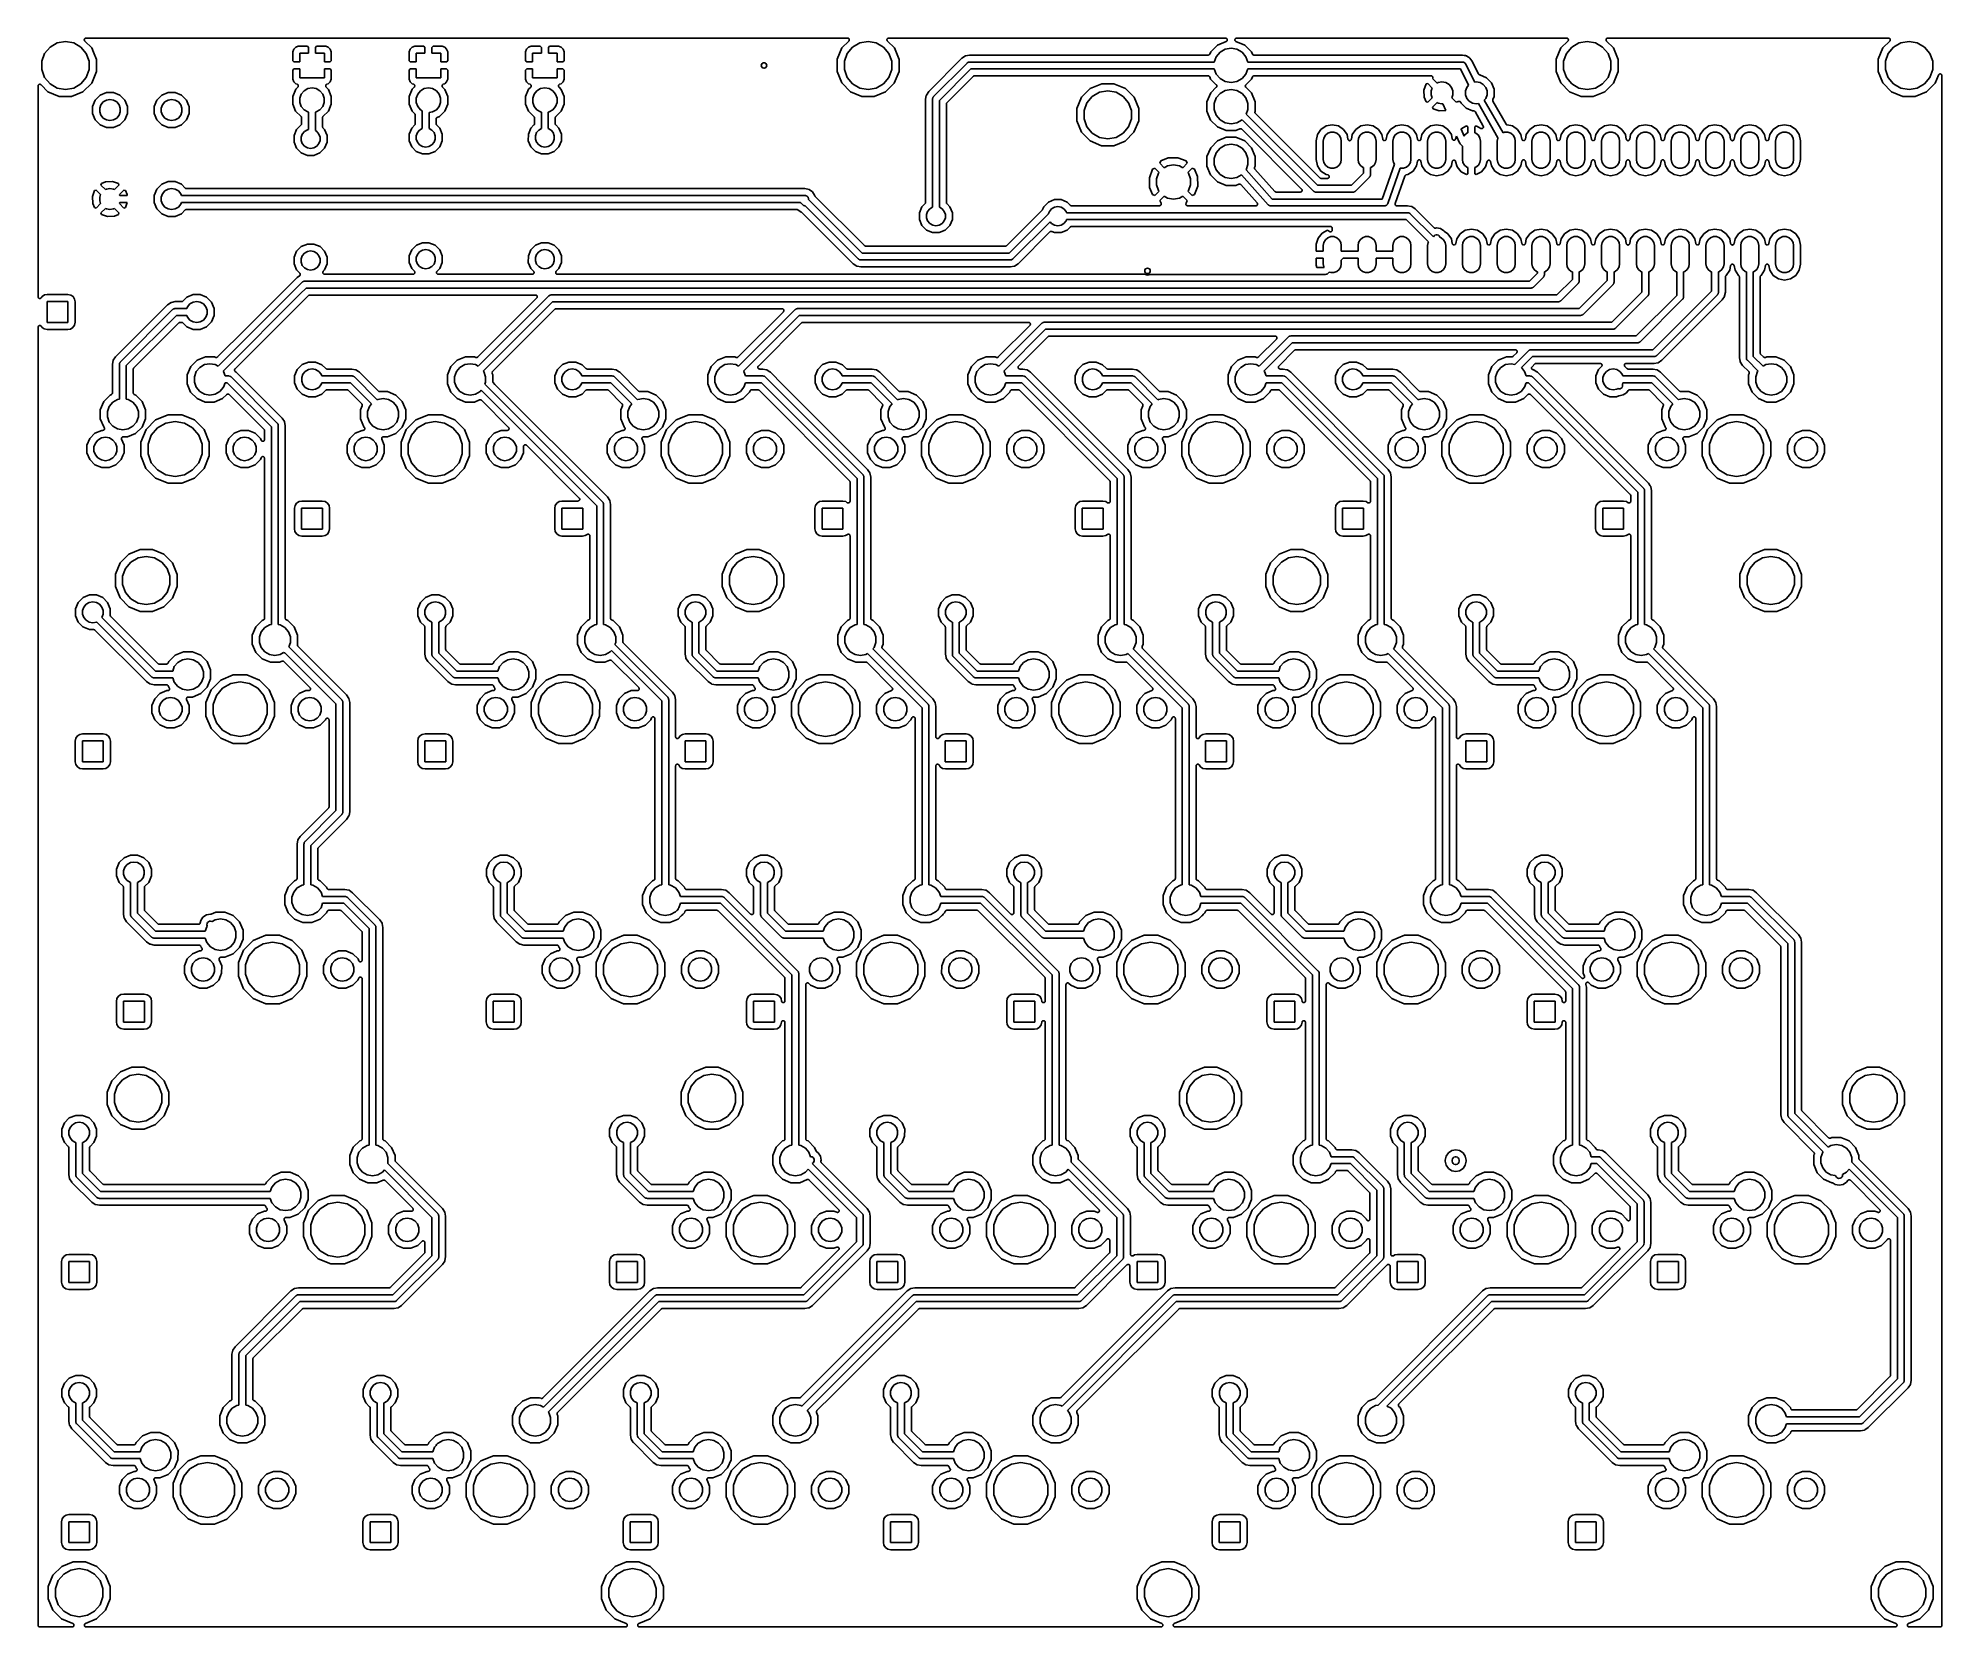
# Model space of a CAD drawing. Extents: x 30 to 169, y -146 to -30.
import ezdxf

# ---------------------------------------------------------------- set-up
doc = ezdxf.new("R2010")
doc.units = 0
doc.header["$MEASUREMENT"] = 0
doc.layers.add('BLACK', color=7, linetype='CONTINUOUS')

msp = doc.modelspace()

# ---------------------------------------------------------------- linework, layer by layer
at = {"layer": 'Black'}
for p, q in [((30.8708, -30.6543), (31.3992, -30.3493)), ((31.3992, -30.3493), (32, -30.2433)), ((32, -30.2433), (32.6008, -30.3493)), ((32.6008, -30.3493), (33.1292, -30.6543)), ((33.3737, -30.138), (33.3752, -30.1215)), ((33.3752, -30.1434), (33.3737, -30.138)), ((33.3752, -30.1049), (33.3771, -30.0996)), ((33.3752, -30.1215), (33.3752, -30.1049)), ((33.3752, -30.1491), (33.3752, -30.1434)), ((33.3808, -30.1646), (33.3752, -30.1491)), ((33.3771, -30.0996), (33.3776, -30.094)), ((33.3776, -30.094), (33.3846, -30.079)), ((33.3851, -30.1806), (33.3808, -30.1646)), ((33.3846, -30.079), (33.3902, -30.0635)), ((33.3883, -30.1852), (33.3851, -30.1806)), ((33.3902, -30.1905), (33.3883, -30.1852)), ((33.3902, -30.0635), (33.3939, -30.0592)), ((33.4009, -30.2032), (33.3902, -30.1905)), ((33.3939, -30.0592), (33.3963, -30.0541)), ((33.3963, -30.0541), (33.408, -30.0424)), ((33.4103, -30.2167), (33.4009, -30.2032)), ((33.408, -30.0424), (33.4186, -30.0297)), ((33.9154, -30.7226), (33.4103, -30.2167)), ((33.4186, -30.0297), (33.4235, -30.0269)), ((33.4235, -30.0269), (33.4275, -30.0229)), ((33.4275, -30.0229), (33.4425, -30.0159)), ((33.4425, -30.0159), (33.4568, -30.0077)), ((33.4568, -30.0077), (33.4623, -30.0067)), ((33.4623, -30.0067), (33.4675, -30.0043)), ((33.4675, -30.0043), (33.4839, -30.0029)), ((33.4839, -30.0029), (33.5002, -30)), ((33.5002, -30), (89.1004, -30)), ((89.1901, -30.2169), (88.6869, -30.7193)), ((89.1004, -30), (89.1168, -30.0029)), ((89.1168, -30.0029), (89.1334, -30.0044)), ((89.1334, -30.0044), (89.1384, -30.0067)), ((89.1384, -30.0067), (89.1439, -30.0077)), ((89.1439, -30.0077), (89.1583, -30.016)), ((89.1583, -30.016), (89.1734, -30.023)), ((89.1734, -30.023), (89.1773, -30.0269)), ((89.1773, -30.0269), (89.1821, -30.0297)), ((89.1821, -30.0297), (89.1928, -30.0425)), ((89.1997, -30.2033), (89.1901, -30.2169)), ((89.1928, -30.0425), (89.2045, -30.0542)), ((89.2104, -30.1905), (89.1997, -30.2033)), ((89.2045, -30.0542), (89.2069, -30.0593)), ((89.2069, -30.0593), (89.2104, -30.0635)), ((89.2104, -30.0635), (89.2161, -30.0791)), ((89.2123, -30.1853), (89.2104, -30.1905)), ((89.2155, -30.1808), (89.2123, -30.1853)), ((89.2198, -30.1647), (89.2155, -30.1808)), ((89.2161, -30.0791), (89.2231, -30.0942)), ((89.2255, -30.1491), (89.2198, -30.1647)), ((89.2231, -30.0942), (89.2236, -30.0997)), ((89.2236, -30.0997), (89.2255, -30.1049)), ((89.2255, -30.1049), (89.2255, -30.1216)), ((89.2255, -30.1216), (89.2269, -30.1382)), ((89.2269, -30.1382), (89.2255, -30.1435)), ((89.2255, -30.1435), (89.2255, -30.1491)), ((89.4708, -30.6543), (89.9992, -30.3493)), ((89.9992, -30.3493), (90.6, -30.2433)), ((90.6, -30.2433), (91.2008, -30.3493)), ((91.2008, -30.3493), (91.7292, -30.6543)), ((91.9737, -30.138), (91.9752, -30.1215)), ((91.9752, -30.1434), (91.9737, -30.138)), ((91.9752, -30.1049), (91.9771, -30.0996)), ((91.9752, -30.1215), (91.9752, -30.1049)), ((91.9752, -30.1491), (91.9752, -30.1434)), ((91.9808, -30.1646), (91.9752, -30.1491)), ((91.9771, -30.0996), (91.9776, -30.094)), ((91.9776, -30.094), (91.9846, -30.079)), ((91.9851, -30.1806), (91.9808, -30.1646)), ((91.9846, -30.079), (91.9902, -30.0635)), ((91.9883, -30.1852), (91.9851, -30.1806)), ((91.9902, -30.1905), (91.9883, -30.1852)), ((91.9902, -30.0635), (91.9939, -30.0592)), ((92.0009, -30.2032), (91.9902, -30.1905)), ((91.9939, -30.0592), (91.9963, -30.0541)), ((91.9963, -30.0541), (92.008, -30.0424)), ((92.0103, -30.2167), (92.0009, -30.2032)), ((92.008, -30.0424), (92.0186, -30.0297)), ((92.5154, -30.7226), (92.0103, -30.2167)), ((92.0186, -30.0297), (92.0235, -30.0269)), ((92.0235, -30.0269), (92.0275, -30.0229)), ((92.0275, -30.0229), (92.0425, -30.0159)), ((92.0425, -30.0159), (92.0568, -30.0077)), ((92.0568, -30.0077), (92.0623, -30.0067)), ((92.0623, -30.0067), (92.0675, -30.0043)), ((92.0675, -30.0043), (92.0839, -30.0029)), ((92.0839, -30.0029), (92.1002, -30)), ((92.1002, -30), (116.697, -30)), ((116.105, -30.5088), (115.611, -31.0029)), ((116.745, -30.2444), (116.105, -30.5088)), ((116.697, -30), (116.716, -30.0034)), ((116.716, -30.0034), (116.735, -30.0059)), ((116.735, -30.0059), (116.738, -30.0072)), ((116.738, -30.0072), (116.74, -30.0077)), ((116.74, -30.0077), (116.757, -30.0174)), ((116.762, -30.234), (116.745, -30.2444)), ((116.757, -30.0174), (116.774, -30.0263)), ((116.778, -30.2243), (116.762, -30.234)), ((116.774, -30.0263), (116.776, -30.0283)), ((116.776, -30.0283), (116.778, -30.0297)), ((116.778, -30.0297), (116.791, -30.0446)), ((116.78, -30.2222), (116.778, -30.2243)), ((116.783, -30.2207), (116.78, -30.2222)), ((116.794, -30.2053), (116.783, -30.2207)), ((116.791, -30.0446), (116.804, -30.0589)), ((116.807, -30.1905), (116.794, -30.2053)), ((116.804, -30.0589), (116.805, -30.0614)), ((116.805, -30.0614), (116.807, -30.0635)), ((116.807, -30.0635), (116.813, -30.0817)), ((116.808, -30.1879), (116.807, -30.1905)), ((116.809, -30.1857), (116.808, -30.1879)), ((116.815, -30.1673), (116.809, -30.1857)), ((116.813, -30.0817), (116.821, -30.0996)), ((116.822, -30.1491), (116.815, -30.1673)), ((116.821, -30.0996), (116.821, -30.1024)), ((116.821, -30.1024), (116.822, -30.1049)), ((116.822, -30.1049), (116.822, -30.1243)), ((116.822, -30.1243), (116.823, -30.1437)), ((116.823, -30.1437), (116.822, -30.1463)), ((116.822, -30.1463), (116.822, -30.1491)), ((117.379, -30.1435), (117.38, -30.1242)), ((117.38, -30.1462), (117.379, -30.1435)), ((117.38, -30.1049), (117.381, -30.1023)), ((117.38, -30.1242), (117.38, -30.1049)), ((117.38, -30.1491), (117.38, -30.1462)), ((117.386, -30.1672), (117.38, -30.1491)), ((117.381, -30.0994), (117.388, -30.0816)), ((117.381, -30.1023), (117.381, -30.0994)), ((117.392, -30.1855), (117.386, -30.1672)), ((117.388, -30.0816), (117.395, -30.0635)), ((117.394, -30.1878), (117.392, -30.1855)), ((117.395, -30.1905), (117.394, -30.1878)), ((117.395, -30.0635), (117.397, -30.0613)), ((117.407, -30.2053), (117.395, -30.1905)), ((117.397, -30.0613), (117.398, -30.0587)), ((117.398, -30.0587), (117.411, -30.0445)), ((117.419, -30.2206), (117.407, -30.2053)), ((117.411, -30.0445), (117.423, -30.0297)), ((117.421, -30.2221), (117.419, -30.2206)), ((117.423, -30.2243), (117.421, -30.2221)), ((117.423, -30.0297), (117.426, -30.0283)), ((117.44, -30.2339), (117.423, -30.2243)), ((117.426, -30.0283), (117.427, -30.0262)), ((117.427, -30.0262), (117.445, -30.0173)), ((117.456, -30.2443), (117.44, -30.2339)), ((117.445, -30.0173), (117.461, -30.0077)), ((118.097, -30.5105), (117.456, -30.2443)), ((117.461, -30.0077), (117.464, -30.0072)), ((117.464, -30.0072), (117.467, -30.0058)), ((117.467, -30.0058), (117.486, -30.0033)), ((117.486, -30.0033), (117.505, -30)), ((117.505, -30), (141.6, -30)), ((118.591, -31.0055), (118.097, -30.5105)), ((141.69, -30.2169), (141.187, -30.7193)), ((141.6, -30), (141.617, -30.0029)), ((141.617, -30.0029), (141.633, -30.0044)), ((141.633, -30.0044), (141.638, -30.0067)), ((141.638, -30.0067), (141.644, -30.0077)), ((141.644, -30.0077), (141.658, -30.016)), ((141.658, -30.016), (141.673, -30.023)), ((141.673, -30.023), (141.677, -30.0269)), ((141.677, -30.0269), (141.682, -30.0297)), ((141.682, -30.0297), (141.693, -30.0425)), ((141.7, -30.2033), (141.69, -30.2169)), ((141.693, -30.0425), (141.705, -30.0542)), ((141.71, -30.1905), (141.7, -30.2033)), ((141.705, -30.0542), (141.707, -30.0593)), ((141.707, -30.0593), (141.71, -30.0635)), ((141.71, -30.0635), (141.716, -30.0791)), ((141.712, -30.1853), (141.71, -30.1905)), ((141.715, -30.1808), (141.712, -30.1853)), ((141.72, -30.1647), (141.715, -30.1808)), ((141.716, -30.0791), (141.723, -30.0942)), ((141.725, -30.1491), (141.72, -30.1647)), ((141.723, -30.0942), (141.724, -30.0997)), ((141.724, -30.0997), (141.725, -30.1049)), ((141.725, -30.1049), (141.725, -30.1216)), ((141.725, -30.1216), (141.727, -30.1382)), ((141.727, -30.1382), (141.725, -30.1435)), ((141.725, -30.1435), (141.725, -30.1491)), ((141.971, -30.6543), (142.499, -30.3493)), ((142.499, -30.3493), (143.1, -30.2433)), ((143.1, -30.2433), (143.701, -30.3493)), ((143.701, -30.3493), (144.229, -30.6543)), ((144.474, -30.138), (144.475, -30.1215)), ((144.475, -30.1434), (144.474, -30.138)), ((144.475, -30.1049), (144.477, -30.0996)), ((144.475, -30.1215), (144.475, -30.1049)), ((144.475, -30.1491), (144.475, -30.1434)), ((144.481, -30.1646), (144.475, -30.1491)), ((144.477, -30.0996), (144.478, -30.094)), ((144.478, -30.094), (144.485, -30.079)), ((144.485, -30.1806), (144.481, -30.1646)), ((144.485, -30.079), (144.49, -30.0635)), ((144.488, -30.1852), (144.485, -30.1806)), ((144.49, -30.1905), (144.488, -30.1852)), ((144.49, -30.0635), (144.494, -30.0592)), ((144.501, -30.2032), (144.49, -30.1905)), ((144.494, -30.0592), (144.496, -30.0541)), ((144.496, -30.0541), (144.508, -30.0424)), ((144.51, -30.2167), (144.501, -30.2032)), ((144.508, -30.0424), (144.519, -30.0297)), ((145.015, -30.7226), (144.51, -30.2167)), ((144.519, -30.0297), (144.523, -30.0269)), ((144.523, -30.0269), (144.527, -30.0229)), ((144.527, -30.0229), (144.542, -30.0159)), ((144.542, -30.0159), (144.557, -30.0077)), ((144.557, -30.0077), (144.562, -30.0067)), ((144.562, -30.0067), (144.567, -30.0043)), ((144.567, -30.0043), (144.584, -30.0029)), ((144.584, -30.0029), (144.6, -30)), ((144.6, -30), (165.1, -30)), ((165.19, -30.2169), (164.687, -30.7193)), ((165.1, -30), (165.117, -30.0029)), ((165.117, -30.0029), (165.133, -30.0044)), ((165.133, -30.0044), (165.138, -30.0067)), ((165.138, -30.0067), (165.144, -30.0077)), ((165.144, -30.0077), (165.158, -30.016)), ((165.158, -30.016), (165.173, -30.023)), ((165.173, -30.023), (165.177, -30.0269)), ((165.177, -30.0269), (165.182, -30.0297)), ((165.182, -30.0297), (165.193, -30.0425)), ((165.2, -30.2033), (165.19, -30.2169)), ((165.193, -30.0425), (165.205, -30.0542)), ((165.21, -30.1905), (165.2, -30.2033)), ((165.205, -30.0542), (165.207, -30.0593)), ((165.207, -30.0593), (165.21, -30.0635)), ((165.21, -30.0635), (165.216, -30.0791)), ((165.212, -30.1853), (165.21, -30.1905)), ((165.215, -30.1808), (165.212, -30.1853)), ((165.22, -30.1647), (165.215, -30.1808)), ((165.216, -30.0791), (165.223, -30.0942)), ((165.225, -30.1491), (165.22, -30.1647)), ((165.223, -30.0942), (165.224, -30.0997)), ((165.224, -30.0997), (165.225, -30.1049)), ((165.225, -30.1049), (165.225, -30.1216)), ((165.225, -30.1216), (165.227, -30.1382)), ((165.227, -30.1382), (165.225, -30.1435)), ((165.225, -30.1435), (165.225, -30.1491)), ((165.471, -30.6543), (165.999, -30.3493)), ((165.999, -30.3493), (166.6, -30.2433)), ((166.6, -30.2433), (167.201, -30.3493)), ((167.201, -30.3493), (167.729, -30.6543)), ((30.27, -31.695), (30.4787, -31.1217)), ((30.27, -32.305), (30.27, -31.695)), ((30.4787, -31.1217), (30.8708, -30.6543)), ((33.1292, -30.6543), (33.5213, -31.1217)), ((33.5213, -31.1217), (33.73, -31.695)), ((33.73, -31.695), (33.73, -32.305)), ((34.0391, -31.0222), (33.9154, -30.7226)), ((34.2584, -31.5528), (34.0391, -31.0222)), ((34.2576, -32.4511), (34.2584, -31.5528)), ((48.6693, -30.8122), (48.592, -30.999)), ((48.592, -30.999), (48.592, -31.6616)), ((48.592, -31.6616), (48.6764, -31.746)), ((48.8122, -30.6693), (48.6693, -30.8122)), ((48.6764, -31.746), (49.1, -31.746)), ((48.999, -30.592), (48.8122, -30.6693)), ((49.6616, -30.592), (48.999, -30.592)), ((49.1, -31.746), (49.1, -31.1)), ((49.1, -31.1), (49.746, -31.1)), ((49.746, -30.6764), (49.6616, -30.592)), ((49.746, -31.1), (49.746, -30.6764)), ((50.3384, -30.592), (50.254, -30.6764)), ((50.254, -30.6764), (50.254, -31.1)), ((50.254, -31.1), (50.9, -31.1)), ((51.001, -30.592), (50.3384, -30.592)), ((50.9, -31.1), (50.9, -31.746)), ((50.9, -31.746), (51.3236, -31.746)), ((51.1878, -30.6693), (51.001, -30.592)), ((51.3307, -30.8122), (51.1878, -30.6693)), ((51.3236, -31.746), (51.408, -31.6616)), ((51.408, -30.999), (51.3307, -30.8122)), ((51.408, -31.6616), (51.408, -30.999)), ((57.1693, -30.8122), (57.092, -30.999)), ((57.092, -30.999), (57.092, -31.6616)), ((57.092, -31.6616), (57.1764, -31.746)), ((57.3122, -30.6693), (57.1693, -30.8122)), ((57.1764, -31.746), (57.6, -31.746)), ((57.499, -30.592), (57.3122, -30.6693)), ((58.1616, -30.592), (57.499, -30.592)), ((57.6, -31.746), (57.6, -31.1)), ((57.6, -31.1), (58.246, -31.1)), ((58.246, -30.6764), (58.1616, -30.592)), ((58.246, -31.1), (58.246, -30.6764)), ((58.8384, -30.592), (58.754, -30.6764)), ((58.754, -30.6764), (58.754, -31.1)), ((58.754, -31.1), (59.4, -31.1)), ((59.501, -30.592), (58.8384, -30.592)), ((59.4, -31.1), (59.4, -31.746)), ((59.4, -31.746), (59.8236, -31.746)), ((59.6878, -30.6693), (59.501, -30.592)), ((59.8307, -30.8122), (59.6878, -30.6693)), ((59.8236, -31.746), (59.908, -31.6616)), ((59.908, -30.999), (59.8307, -30.8122)), ((59.908, -31.6616), (59.908, -30.999)), ((65.6693, -30.8122), (65.592, -30.999)), ((65.592, -30.999), (65.592, -31.6616)), ((65.592, -31.6616), (65.6764, -31.746)), ((65.8122, -30.6693), (65.6693, -30.8122)), ((65.6764, -31.746), (66.1, -31.746)), ((65.999, -30.592), (65.8122, -30.6693)), ((66.6616, -30.592), (65.999, -30.592)), ((66.1, -31.746), (66.1, -31.1)), ((66.1, -31.1), (66.746, -31.1)), ((66.746, -30.6764), (66.6616, -30.592)), ((66.746, -31.1), (66.746, -30.6764)), ((67.3384, -30.592), (67.254, -30.6764)), ((67.254, -30.6764), (67.254, -31.1)), ((67.254, -31.1), (67.9, -31.1)), ((68.001, -30.592), (67.3384, -30.592)), ((67.9, -31.1), (67.9, -31.746)), ((67.9, -31.746), (68.3236, -31.746)), ((68.1878, -30.6693), (68.001, -30.592)), ((68.3307, -30.8122), (68.1878, -30.6693)), ((68.3236, -31.746), (68.408, -31.6616)), ((68.408, -30.999), (68.3307, -30.8122)), ((68.408, -31.6616), (68.408, -30.999)), ((88.3424, -31.5489), (88.3416, -32.4472)), ((88.6869, -30.7193), (88.3424, -31.5489)), ((88.87, -31.695), (89.0787, -31.1217)), ((88.87, -32.305), (88.87, -31.695)), ((89.0787, -31.1217), (89.4708, -30.6543)), ((91.7292, -30.6543), (92.1213, -31.1217)), ((92.1213, -31.1217), (92.33, -31.695)), ((92.33, -31.695), (92.33, -32.305)), ((92.8584, -31.5528), (92.5154, -30.7226)), ((92.8576, -32.4511), (92.8584, -31.5528)), ((97.4552, -31.4729), (95.0279, -33.9002)), ((95.3782, -34.2682), (97.8232, -31.8232)), ((97.7109, -31.302), (97.4552, -31.4729)), ((98.0125, -31.242), (97.7109, -31.302)), ((97.8232, -31.8232), (97.8322, -31.8169)), ((97.8322, -31.8169), (97.8393, -31.8085)), ((97.8393, -31.8085), (97.8676, -31.7922)), ((97.8676, -31.7922), (97.8943, -31.7734)), ((97.8943, -31.7734), (97.905, -31.7706)), ((97.905, -31.7706), (97.9145, -31.7651)), ((97.9145, -31.7651), (97.9467, -31.7594)), ((97.9467, -31.7594), (97.9782, -31.751)), ((97.9782, -31.751), (97.9892, -31.7519)), ((97.9892, -31.7519), (98, -31.75)), ((98, -31.75), (115.876, -31.75)), ((115.426, -31.242), (98.0125, -31.242)), ((115.435, -31.2406), (115.426, -31.242)), ((115.443, -31.2409), (115.435, -31.2406)), ((115.456, -31.2368), (115.443, -31.2409)), ((115.47, -31.2343), (115.456, -31.2368)), ((115.477, -31.2302), (115.47, -31.2343)), ((115.485, -31.2277), (115.477, -31.2302)), ((115.496, -31.2192), (115.485, -31.2277)), ((115.508, -31.2123), (115.496, -31.2192)), ((115.513, -31.2059), (115.508, -31.2123)), ((115.52, -31.2009), (115.513, -31.2059)), ((115.527, -31.1892), (115.52, -31.2009)), ((115.536, -31.1785), (115.527, -31.1892)), ((115.539, -31.1707), (115.536, -31.1785)), ((115.544, -31.1637), (115.539, -31.1707)), ((115.611, -31.0029), (115.544, -31.1637)), ((115.876, -31.75), (116.013, -31.3726)), ((116.013, -31.3726), (116.293, -31.0388)), ((116.293, -31.0388), (116.671, -30.8209)), ((116.671, -30.8209), (117.1, -30.7452)), ((117.1, -30.7452), (117.529, -30.8209)), ((117.529, -30.8209), (117.907, -31.0388)), ((117.907, -31.0388), (118.187, -31.3726)), ((118.187, -31.3726), (118.324, -31.75)), ((118.324, -31.75), (119, -31.75)), ((118.657, -31.1635), (118.591, -31.0055)), ((118.661, -31.1706), (118.657, -31.1635)), ((118.664, -31.1785), (118.661, -31.1706)), ((118.673, -31.1891), (118.664, -31.1785)), ((118.68, -31.2007), (118.673, -31.1891)), ((118.687, -31.2058), (118.68, -31.2007)), ((118.692, -31.2123), (118.687, -31.2058)), ((118.704, -31.2192), (118.692, -31.2123)), ((118.715, -31.2276), (118.704, -31.2192)), ((118.723, -31.2301), (118.715, -31.2276)), ((118.73, -31.2343), (118.723, -31.2301)), ((118.744, -31.2367), (118.73, -31.2343)), ((118.757, -31.2409), (118.744, -31.2367)), ((118.766, -31.2405), (118.757, -31.2409)), ((118.774, -31.242), (118.766, -31.2405)), ((133.987, -31.242), (118.774, -31.242)), ((119, -31.75), (134, -31.75)), ((134.114, -31.2672), (133.987, -31.242)), ((134, -31.75), (134.007, -31.7513)), ((134.007, -31.7513), (134.015, -31.7504)), ((134.015, -31.7504), (134.05, -31.7588)), ((134.05, -31.7588), (134.086, -31.7651)), ((134.086, -31.7651), (134.092, -31.7689)), ((134.092, -31.7689), (134.099, -31.7706)), ((134.099, -31.7706), (134.129, -31.7905)), ((134.119, -31.2673), (134.114, -31.2672)), ((134.123, -31.2687), (134.119, -31.2673)), ((134.239, -31.2833), (134.123, -31.2687)), ((134.129, -31.7905), (134.161, -31.8085)), ((134.161, -31.8085), (134.166, -31.8143)), ((134.166, -31.8143), (134.172, -31.8185)), ((134.172, -31.8185), (134.193, -31.8474)), ((134.193, -31.8474), (134.217, -31.875)), ((134.217, -31.875), (134.219, -31.8821)), ((134.219, -31.8821), (134.224, -31.8882)), ((134.224, -31.8882), (134.888, -33.2167)), ((134.245, -31.2865), (134.239, -31.2833)), ((134.264, -31.2934), (134.245, -31.2865)), ((134.283, -31.3007), (134.264, -31.2934)), ((134.289, -31.302), (134.283, -31.3007)), ((134.386, -31.3668), (134.289, -31.302)), ((134.39, -31.3686), (134.386, -31.3668)), ((134.394, -31.3715), (134.39, -31.3686)), ((134.495, -31.4292), (134.394, -31.3715)), ((134.499, -31.4344), (134.495, -31.4292)), ((134.514, -31.4481), (134.499, -31.4344)), ((134.529, -31.4621), (134.514, -31.4481)), ((134.534, -31.4658), (134.529, -31.4621)), ((134.599, -31.5627), (134.534, -31.4658)), ((134.602, -31.566), (134.599, -31.5627)), ((134.604, -31.57), (134.602, -31.566)), ((134.684, -31.6722), (134.604, -31.57)), ((135.158, -32.622), (134.684, -31.6722)), ((141.187, -30.7193), (140.842, -31.5489)), ((140.842, -31.5489), (140.842, -32.4472)), ((141.37, -31.695), (141.579, -31.1217)), ((141.37, -32.305), (141.37, -31.695)), ((141.579, -31.1217), (141.971, -30.6543)), ((144.229, -30.6543), (144.621, -31.1217)), ((144.621, -31.1217), (144.83, -31.695)), ((144.83, -31.695), (144.83, -32.305)), ((145.358, -31.5528), (145.015, -30.7226)), ((145.358, -32.4511), (145.358, -31.5528)), ((164.687, -30.7193), (164.342, -31.5489)), ((164.342, -31.5489), (164.342, -32.4472)), ((164.87, -31.695), (165.079, -31.1217)), ((164.87, -32.305), (164.87, -31.695)), ((165.079, -31.1217), (165.471, -30.6543)), ((167.729, -30.6543), (168.121, -31.1217)), ((168.121, -31.1217), (168.33, -31.695)), ((168.33, -31.695), (168.33, -32.305)), ((30.4787, -32.8783), (30.27, -32.305)), ((30.8708, -33.3457), (30.4787, -32.8783)), ((31.3992, -33.6507), (30.8708, -33.3457)), ((33.1292, -33.3457), (32.6008, -33.6507)), ((33.5213, -32.8783), (33.1292, -33.3457)), ((33.2774, -33.9154), (33.9131, -33.2807)), ((33.73, -32.305), (33.5213, -32.8783)), ((33.9131, -33.2807), (34.2576, -32.4511)), ((48.6764, -32.254), (48.592, -32.3384)), ((48.592, -32.3384), (48.592, -33.001)), ((48.592, -33.001), (48.6693, -33.1878)), ((48.6693, -33.1878), (48.8122, -33.3307)), ((49.1, -32.254), (48.6764, -32.254)), ((48.8122, -33.3307), (48.9236, -33.3768)), ((49.1, -32.9), (49.1, -32.254)), ((50.9, -32.9), (49.1, -32.9)), ((51.3236, -32.254), (50.9, -32.254)), ((50.9, -32.254), (50.9, -32.9)), ((51.0763, -33.3768), (51.1878, -33.3307)), ((51.1878, -33.3307), (51.3307, -33.1878)), ((51.408, -32.3384), (51.3236, -32.254)), ((51.3307, -33.1878), (51.408, -33.001)), ((51.408, -33.001), (51.408, -32.3384)), ((57.1764, -32.254), (57.092, -32.3384)), ((57.092, -32.3384), (57.092, -33.001)), ((57.092, -33.001), (57.1693, -33.1878)), ((57.1693, -33.1878), (57.3122, -33.3307)), ((57.6, -32.254), (57.1764, -32.254)), ((57.3122, -33.3307), (57.4236, -33.3768)), ((57.6, -32.9), (57.6, -32.254)), ((59.4, -32.9), (57.6, -32.9)), ((59.8236, -32.254), (59.4, -32.254)), ((59.4, -32.254), (59.4, -32.9)), ((59.5763, -33.3768), (59.6878, -33.3307)), ((59.6878, -33.3307), (59.8307, -33.1878)), ((59.908, -32.3384), (59.8236, -32.254)), ((59.8307, -33.1878), (59.908, -33.001)), ((59.908, -33.001), (59.908, -32.3384)), ((65.6764, -32.254), (65.592, -32.3384)), ((65.592, -32.3384), (65.592, -33.001)), ((65.592, -33.001), (65.6693, -33.1878)), ((65.6693, -33.1878), (65.8122, -33.3307)), ((66.1, -32.254), (65.6764, -32.254)), ((65.8122, -33.3307), (65.9236, -33.3768)), ((66.1, -32.9), (66.1, -32.254)), ((67.9, -32.9), (66.1, -32.9)), ((68.3236, -32.254), (67.9, -32.254)), ((67.9, -32.254), (67.9, -32.9)), ((68.0763, -33.3768), (68.1878, -33.3307)), ((68.1878, -33.3307), (68.3307, -33.1878)), ((68.408, -32.3384), (68.3236, -32.254)), ((68.3307, -33.1878), (68.408, -33.001)), ((68.408, -33.001), (68.408, -32.3384)), ((88.3416, -32.4472), (88.6846, -33.2774)), ((88.6846, -33.2774), (89.3193, -33.9131)), ((89.0787, -32.8783), (88.87, -32.305)), ((89.4708, -33.3457), (89.0787, -32.8783)), ((89.9992, -33.6507), (89.4708, -33.3457)), ((91.7292, -33.3457), (91.2008, -33.6507)), ((92.1213, -32.8783), (91.7292, -33.3457)), ((91.8774, -33.9154), (92.5131, -33.2807)), ((92.33, -32.305), (92.1213, -32.8783)), ((92.5131, -33.2807), (92.8576, -32.4511)), ((98.1036, -32.25), (95.805, -34.5486)), ((96.3502, -34.7218), (98.2768, -32.7952)), ((115.876, -32.25), (98.1036, -32.25)), ((98.2768, -32.7952), (98.2814, -32.792)), ((98.2814, -32.792), (98.2849, -32.7877)), ((98.2849, -32.7877), (98.2993, -32.7794)), ((98.2993, -32.7794), (98.3129, -32.7699)), ((98.3129, -32.7699), (98.3183, -32.7685)), ((98.3183, -32.7685), (98.3231, -32.7657)), ((98.3231, -32.7657), (98.3395, -32.7628)), ((98.3395, -32.7628), (98.3555, -32.7585)), ((98.3555, -32.7585), (98.3611, -32.759)), ((98.3611, -32.759), (98.3666, -32.758)), ((98.3666, -32.758), (115.426, -32.758)), ((107.653, -33.3416), (106.823, -33.6846)), ((108.551, -33.3424), (107.653, -33.3416)), ((109.381, -33.6869), (108.551, -33.3424)), ((115.426, -32.758), (115.434, -32.7595)), ((115.434, -32.7595), (115.443, -32.7591)), ((115.443, -32.7591), (115.456, -32.7633)), ((115.456, -32.7633), (115.47, -32.7657)), ((115.47, -32.7657), (115.477, -32.7699)), ((115.477, -32.7699), (115.485, -32.7724)), ((115.485, -32.7724), (115.496, -32.7808)), ((115.496, -32.7808), (115.508, -32.7877)), ((115.508, -32.7877), (115.513, -32.7942)), ((115.513, -32.7942), (115.52, -32.7993)), ((115.52, -32.7993), (115.527, -32.8109)), ((115.527, -32.8109), (115.536, -32.8215)), ((115.536, -32.8215), (115.539, -32.8294)), ((115.539, -32.8294), (115.543, -32.8365)), ((115.543, -32.8365), (115.609, -32.9945)), ((115.609, -32.9945), (116.024, -33.4106)), ((116.013, -32.6274), (115.876, -32.25)), ((116.293, -32.9612), (116.013, -32.6274)), ((116.671, -33.1791), (116.293, -32.9612)), ((117.1, -33.2548), (116.671, -33.1791)), ((117.529, -33.1791), (117.1, -33.2548)), ((117.907, -32.9612), (117.529, -33.1791)), ((118.187, -32.6274), (117.907, -32.9612)), ((118.176, -33.4098), (118.589, -32.9971)), ((118.324, -32.25), (118.187, -32.6274)), ((133.845, -32.25), (118.324, -32.25)), ((118.589, -32.9971), (118.656, -32.8363)), ((118.656, -32.8363), (118.661, -32.8293)), ((118.661, -32.8293), (118.664, -32.8215)), ((118.664, -32.8215), (118.673, -32.8108)), ((118.673, -32.8108), (118.68, -32.7991)), ((118.68, -32.7991), (118.687, -32.7941)), ((118.687, -32.7941), (118.692, -32.7877)), ((118.692, -32.7877), (118.704, -32.7808)), ((118.704, -32.7808), (118.715, -32.7723)), ((118.715, -32.7723), (118.723, -32.7698)), ((118.723, -32.7698), (118.73, -32.7657)), ((118.73, -32.7657), (118.744, -32.7632)), ((118.744, -32.7632), (118.757, -32.7591)), ((118.757, -32.7591), (118.765, -32.7594)), ((118.765, -32.7594), (118.774, -32.758)), ((118.774, -32.758), (131.704, -32.758)), ((131.344, -33.3491), (131.181, -33.8024)), ((131.456, -33.3154), (131.344, -33.3491)), ((131.787, -33.6463), (131.456, -33.3154)), ((131.704, -32.758), (131.712, -32.7593)), ((131.712, -32.7593), (131.719, -32.7589)), ((131.719, -32.7589), (131.733, -32.7631)), ((131.733, -32.7631), (131.748, -32.7657)), ((131.748, -32.7657), (131.754, -32.7694)), ((131.754, -32.7694), (131.761, -32.7716)), ((131.761, -32.7716), (131.773, -32.7804)), ((131.773, -32.7804), (131.786, -32.7877)), ((131.786, -32.7877), (131.791, -32.7935)), ((131.791, -32.7935), (131.797, -32.798)), ((131.797, -32.798), (131.805, -32.8103)), ((131.805, -32.8103), (131.814, -32.8215)), ((131.814, -32.8215), (131.817, -32.8286)), ((131.826, -32.9216), (131.815, -32.9562)), ((131.815, -32.9562), (132.149, -33.2896)), ((131.817, -32.8286), (131.821, -32.8349)), ((131.821, -32.8349), (131.824, -32.8492)), ((131.824, -32.8492), (131.829, -32.8629)), ((131.827, -32.9141), (131.826, -32.9216)), ((131.829, -32.9071), (131.827, -32.9141)), ((131.829, -32.8629), (131.829, -32.8705)), ((131.829, -32.8705), (131.831, -32.8778)), ((131.831, -32.8778), (131.829, -32.8924)), ((131.829, -32.8924), (131.829, -32.9071)), ((132.149, -33.2896), (132.225, -33.2454)), ((132.225, -33.2454), (132.5, -33.1969)), ((132.5, -33.1969), (132.775, -33.2454)), ((132.775, -33.2454), (133.016, -33.3848)), ((134.439, -33.4378), (133.845, -32.25)), ((134.888, -33.2167), (135, -33.1969)), ((135, -33.1969), (135.275, -33.2454)), ((135.161, -32.6251), (135.158, -32.622)), ((135.162, -32.6286), (135.161, -32.6251)), ((135.174, -32.6427), (135.162, -32.6286)), ((135.185, -32.6575), (135.174, -32.6427)), ((135.188, -32.6595), (135.185, -32.6575)), ((135.19, -32.6625), (135.188, -32.6595)), ((135.206, -32.6716), (135.19, -32.6625)), ((135.222, -32.6818), (135.206, -32.6716)), ((135.225, -32.6826), (135.222, -32.6818)), ((135.229, -32.6845), (135.225, -32.6826)), ((135.247, -32.6877), (135.229, -32.6845)), ((135.256, -32.6899), (135.247, -32.6877)), ((135.742, -32.8918), (135.256, -32.6899)), ((135.275, -33.2454), (135.516, -33.3848)), ((136.11, -33.26), (135.742, -32.8918)), ((136.308, -33.741), (136.11, -33.26)), ((140.842, -32.4472), (141.185, -33.2774)), ((141.185, -33.2774), (141.819, -33.9131)), ((141.579, -32.8783), (141.37, -32.305)), ((141.971, -33.3457), (141.579, -32.8783)), ((142.499, -33.6507), (141.971, -33.3457)), ((144.229, -33.3457), (143.701, -33.6507)), ((144.621, -32.8783), (144.229, -33.3457)), ((144.377, -33.9154), (145.013, -33.2807)), ((144.83, -32.305), (144.621, -32.8783)), ((145.013, -33.2807), (145.358, -32.4511)), ((164.342, -32.4472), (164.685, -33.2774)), ((164.685, -33.2774), (165.319, -33.9131)), ((165.079, -32.8783), (164.87, -32.305)), ((165.471, -33.3457), (165.079, -32.8783)), ((165.999, -33.6507), (165.471, -33.3457)), ((167.729, -33.3457), (167.201, -33.6507)), ((168.121, -32.8783), (167.729, -33.3457)), ((167.877, -33.9154), (168.513, -33.2807)), ((168.33, -32.305), (168.121, -32.8783)), ((168.513, -33.2807), (168.756, -32.6965)), ((168.756, -32.6965), (168.766, -32.6803)), ((168.766, -32.6803), (168.776, -32.6636)), ((168.776, -32.6636), (168.778, -32.6617)), ((168.778, -32.6617), (168.779, -32.6593)), ((168.779, -32.6593), (168.795, -32.6476)), ((168.795, -32.6476), (168.809, -32.6352)), ((168.809, -32.6352), (168.812, -32.6343)), ((168.812, -32.6343), (168.814, -32.6325)), ((168.814, -32.6325), (168.833, -32.6267)), ((168.833, -32.6267), (168.851, -32.6201)), ((168.851, -32.6201), (168.854, -32.6201)), ((168.854, -32.6201), (168.857, -32.6193)), ((168.857, -32.6193), (168.876, -32.6201)), ((168.876, -32.6201), (168.895, -32.6201)), ((168.895, -32.6201), (168.898, -32.6211)), ((168.898, -32.6211), (168.901, -32.6212)), ((168.901, -32.6212), (168.918, -32.6286)), ((168.918, -32.6286), (168.936, -32.6352)), ((168.936, -32.6352), (168.939, -32.6371)), ((168.939, -32.6371), (168.941, -32.6382)), ((168.941, -32.6382), (168.956, -32.6512)), ((168.956, -32.6512), (168.97, -32.6636)), ((168.97, -32.6636), (168.972, -32.6661)), ((168.972, -32.6661), (168.974, -32.668)), ((168.974, -32.668), (168.983, -32.6851)), ((168.983, -32.6851), (168.992, -32.7018)), ((168.992, -32.7018), (168.993, -32.7046)), ((168.993, -32.7046), (168.994, -32.7071)), ((168.994, -32.7071), (168.997, -32.7263)), ((168.997, -32.7263), (169, -32.7452)), ((169, -32.7452), (169, -145.873)), ((30, -33.4996), (30.0029, -33.4832)), ((30, -35.5267), (30, -33.4996)), ((30.0029, -33.4832), (30.0044, -33.4666)), ((30.0044, -33.4666), (30.0067, -33.4616)), ((30.0067, -33.4616), (30.0077, -33.4561)), ((30.0077, -33.4561), (30.016, -33.4417)), ((30.016, -33.4417), (30.023, -33.4266)), ((30.023, -33.4266), (30.0269, -33.4227)), ((30.0269, -33.4227), (30.0297, -33.4179)), ((30.0297, -33.4179), (30.0425, -33.4072)), ((30.0425, -33.4072), (30.0542, -33.3955)), ((30.0542, -33.3955), (30.0593, -33.3931)), ((30.0593, -33.3931), (30.0635, -33.3896)), ((30.0635, -33.3896), (30.0791, -33.3839)), ((30.0791, -33.3839), (30.0942, -33.3769)), ((30.0942, -33.3769), (30.0997, -33.3764)), ((30.0997, -33.3764), (30.1049, -33.3745)), ((30.1049, -33.3745), (30.1216, -33.3745)), ((30.1216, -33.3745), (30.1382, -33.3731)), ((30.1382, -33.3731), (30.1435, -33.3745)), ((30.1435, -33.3745), (30.1491, -33.3745)), ((30.1491, -33.3745), (30.1647, -33.3802)), ((30.1647, -33.3802), (30.1808, -33.3845)), ((30.1808, -33.3845), (30.1853, -33.3877)), ((30.1853, -33.3877), (30.1905, -33.3896)), ((30.1905, -33.3896), (30.2032, -33.4003)), ((30.2032, -33.4003), (30.2169, -33.4099)), ((30.2169, -33.4099), (30.7193, -33.9131)), ((30.7193, -33.9131), (31.5489, -34.2576)), ((32, -33.7567), (31.3992, -33.6507)), ((31.5489, -34.2576), (32.4472, -34.2584)), ((32.6008, -33.6507), (32, -33.7567)), ((32.4472, -34.2584), (33.2774, -33.9154)), ((34.174, -34.5297), (33.9802, -34.9963)), ((34.5315, -34.1727), (34.174, -34.5297)), ((34.9985, -33.9798), (34.5315, -34.1727)), ((34.5876, -34.8675), (34.7583, -34.664)), ((34.7583, -34.664), (34.9884, -34.5312)), ((34.9884, -34.5312), (35.25, -34.4851)), ((35.5037, -33.9802), (34.9985, -33.9798)), ((35.25, -34.4851), (35.5116, -34.5312)), ((35.9703, -34.174), (35.5037, -33.9802)), ((35.5116, -34.5312), (35.7417, -34.664)), ((35.7417, -34.664), (35.9124, -34.8675)), ((36.3273, -34.5315), (35.9703, -34.174)), ((36.5202, -34.9985), (36.3273, -34.5315)), ((38.674, -34.5297), (38.4802, -34.9963)), ((39.0315, -34.1727), (38.674, -34.5297)), ((39.4985, -33.9798), (39.0315, -34.1727)), ((39.0876, -34.8675), (39.2583, -34.664)), ((39.2583, -34.664), (39.4884, -34.5312)), ((39.4884, -34.5312), (39.75, -34.4851)), ((40.0037, -33.9802), (39.4985, -33.9798)), ((39.75, -34.4851), (40.0116, -34.5312)), ((40.4703, -34.174), (40.0037, -33.9802)), ((40.0116, -34.5312), (40.2417, -34.664)), ((40.2417, -34.664), (40.4124, -34.8675)), ((40.8273, -34.5315), (40.4703, -34.174)), ((40.9764, -34.8925), (40.8273, -34.5315)), ((48.5922, -34.2587), (48.5918, -34.8188)), ((48.8071, -33.7414), (48.5922, -34.2587)), ((48.9647, -33.584), (48.8071, -33.7414)), ((48.9236, -33.3768), (48.9353, -33.3843)), ((48.9353, -33.3843), (48.9479, -33.3902)), ((48.9479, -33.3902), (48.9538, -33.396)), ((48.9538, -33.396), (48.9608, -33.4005)), ((48.9608, -33.4005), (48.9693, -33.4115)), ((48.9727, -33.5726), (48.9647, -33.584)), ((48.9693, -33.4115), (48.9791, -33.4214)), ((48.9821, -33.5624), (48.9727, -33.5726)), ((48.9791, -33.4214), (48.9826, -33.4289)), ((48.9853, -33.5547), (48.9821, -33.5624)), ((48.9826, -33.4289), (48.9876, -33.4355)), ((48.99, -33.5479), (48.9853, -33.5547)), ((48.9876, -33.4355), (48.9918, -33.4487)), ((48.9937, -33.5345), (48.99, -33.5479)), ((48.9918, -33.4487), (48.9977, -33.4614)), ((48.999, -33.5216), (48.9937, -33.5345)), ((48.9977, -33.4614), (48.9984, -33.4696)), ((48.9984, -33.4696), (49.0009, -33.4775)), ((48.9993, -33.5133), (48.999, -33.5216)), ((49.0015, -33.5053), (48.9993, -33.5133)), ((49.0009, -33.4775), (49.0003, -33.4914)), ((49.0003, -33.4914), (49.0015, -33.5053)), ((49.1103, -34.3831), (49.2176, -34.0883)), ((49.1103, -34.6969), (49.1103, -34.3831)), ((49.2176, -34.9917), (49.1103, -34.6969)), ((49.2176, -34.0883), (49.4193, -33.8479)), ((49.4193, -33.8479), (49.691, -33.691)), ((49.691, -33.691), (50, -33.6366)), ((50, -33.6366), (50.309, -33.691)), ((50.309, -33.691), (50.5807, -33.8479)), ((50.5807, -33.8479), (50.7824, -34.0883)), ((50.7824, -34.0883), (50.8897, -34.3831)), ((50.8897, -34.6969), (50.7824, -34.9917)), ((50.8897, -34.3831), (50.8897, -34.6969)), ((50.9984, -33.5051), (50.9996, -33.4914)), ((51.0006, -33.5132), (50.9984, -33.5051)), ((50.999, -33.4776), (51.0015, -33.4696)), ((50.9996, -33.4914), (50.999, -33.4776)), ((51.0009, -33.5216), (51.0006, -33.5132)), ((51.0062, -33.5344), (51.0009, -33.5216)), ((51.0015, -33.4696), (51.0023, -33.4612)), ((51.0023, -33.4612), (51.0081, -33.4487)), ((51.0098, -33.5477), (51.0062, -33.5344)), ((51.0081, -33.4487), (51.0123, -33.4355)), ((51.0146, -33.5546), (51.0098, -33.5477)), ((51.0123, -33.4355), (51.0174, -33.4288)), ((51.0178, -33.5624), (51.0146, -33.5546)), ((51.0174, -33.4288), (51.0209, -33.4212)), ((51.0271, -33.5726), (51.0178, -33.5624)), ((51.0209, -33.4212), (51.0307, -33.4115)), ((51.035, -33.5839), (51.0271, -33.5726)), ((51.0307, -33.4115), (51.0391, -33.4005)), ((51.1943, -33.7435), (51.035, -33.5839)), ((51.0391, -33.4005), (51.0462, -33.396)), ((51.0462, -33.396), (51.0522, -33.3901)), ((51.0522, -33.3901), (51.0647, -33.3842)), ((51.0647, -33.3842), (51.0763, -33.3768)), ((51.4082, -34.2612), (51.1943, -33.7435)), ((51.4078, -34.8213), (51.4082, -34.2612)), ((57.0922, -34.2587), (57.0918, -34.8188)), ((57.3071, -33.7414), (57.0922, -34.2587)), ((57.4647, -33.584), (57.3071, -33.7414)), ((57.4236, -33.3768), (57.4353, -33.3843)), ((57.4353, -33.3843), (57.4479, -33.3902)), ((57.4479, -33.3902), (57.4538, -33.396)), ((57.4538, -33.396), (57.4608, -33.4005)), ((57.4608, -33.4005), (57.4693, -33.4115)), ((57.4727, -33.5726), (57.4647, -33.584)), ((57.4693, -33.4115), (57.4791, -33.4214)), ((57.4821, -33.5624), (57.4727, -33.5726)), ((57.4791, -33.4214), (57.4826, -33.4289)), ((57.4853, -33.5547), (57.4821, -33.5624)), ((57.4826, -33.4289), (57.4876, -33.4355)), ((57.49, -33.5479), (57.4853, -33.5547)), ((57.4876, -33.4355), (57.4918, -33.4487)), ((57.4937, -33.5345), (57.49, -33.5479)), ((57.4918, -33.4487), (57.4977, -33.4614)), ((57.499, -33.5216), (57.4937, -33.5345)), ((57.4977, -33.4614), (57.4984, -33.4696)), ((57.4984, -33.4696), (57.5009, -33.4775)), ((57.4993, -33.5133), (57.499, -33.5216)), ((57.5015, -33.5053), (57.4993, -33.5133)), ((57.5009, -33.4775), (57.5003, -33.4914)), ((57.5003, -33.4914), (57.5015, -33.5053)), ((57.6103, -34.3831), (57.7176, -34.0883)), ((57.6103, -34.6969), (57.6103, -34.3831)), ((57.7176, -34.9917), (57.6103, -34.6969)), ((57.7176, -34.0883), (57.9193, -33.8479)), ((57.9193, -33.8479), (58.191, -33.691)), ((58.191, -33.691), (58.5, -33.6366)), ((58.5, -33.6366), (58.809, -33.691)), ((58.809, -33.691), (59.0807, -33.8479)), ((59.0807, -33.8479), (59.2824, -34.0883)), ((59.2824, -34.0883), (59.3897, -34.3831)), ((59.3897, -34.6969), (59.2824, -34.9917)), ((59.3897, -34.3831), (59.3897, -34.6969)), ((59.4984, -33.5051), (59.4996, -33.4914)), ((59.5006, -33.5132), (59.4984, -33.5051)), ((59.499, -33.4776), (59.5015, -33.4696)), ((59.4996, -33.4914), (59.499, -33.4776)), ((59.5009, -33.5216), (59.5006, -33.5132)), ((59.5062, -33.5344), (59.5009, -33.5216)), ((59.5015, -33.4696), (59.5023, -33.4612)), ((59.5023, -33.4612), (59.5081, -33.4487)), ((59.5098, -33.5477), (59.5062, -33.5344)), ((59.5081, -33.4487), (59.5123, -33.4355)), ((59.5146, -33.5546), (59.5098, -33.5477)), ((59.5123, -33.4355), (59.5174, -33.4288)), ((59.5178, -33.5624), (59.5146, -33.5546)), ((59.5174, -33.4288), (59.5209, -33.4212)), ((59.5271, -33.5726), (59.5178, -33.5624)), ((59.5209, -33.4212), (59.5307, -33.4115)), ((59.535, -33.5839), (59.5271, -33.5726)), ((59.5307, -33.4115), (59.5391, -33.4005)), ((59.6943, -33.7435), (59.535, -33.5839)), ((59.5391, -33.4005), (59.5462, -33.396)), ((59.5462, -33.396), (59.5522, -33.3901)), ((59.5522, -33.3901), (59.5647, -33.3842)), ((59.5647, -33.3842), (59.5763, -33.3768)), ((59.9082, -34.2612), (59.6943, -33.7435)), ((59.9078, -34.8213), (59.9082, -34.2612)), ((65.5922, -34.2587), (65.5918, -34.8188)), ((65.8071, -33.7414), (65.5922, -34.2587)), ((65.9647, -33.584), (65.8071, -33.7414)), ((65.9236, -33.3768), (65.9353, -33.3843)), ((65.9353, -33.3843), (65.9479, -33.3902)), ((65.9479, -33.3902), (65.9538, -33.396)), ((65.9538, -33.396), (65.9608, -33.4005)), ((65.9608, -33.4005), (65.9693, -33.4115)), ((65.9727, -33.5726), (65.9647, -33.584)), ((65.9693, -33.4115), (65.9791, -33.4214)), ((65.9821, -33.5624), (65.9727, -33.5726)), ((65.9791, -33.4214), (65.9826, -33.4289)), ((65.9853, -33.5547), (65.9821, -33.5624)), ((65.9826, -33.4289), (65.9876, -33.4355)), ((65.99, -33.5479), (65.9853, -33.5547)), ((65.9876, -33.4355), (65.9918, -33.4487)), ((65.9937, -33.5345), (65.99, -33.5479)), ((65.9918, -33.4487), (65.9977, -33.4614)), ((65.999, -33.5216), (65.9937, -33.5345)), ((65.9977, -33.4614), (65.9984, -33.4696)), ((65.9984, -33.4696), (66.0009, -33.4775)), ((65.9993, -33.5133), (65.999, -33.5216)), ((66.0015, -33.5053), (65.9993, -33.5133)), ((66.0009, -33.4775), (66.0003, -33.4914)), ((66.0003, -33.4914), (66.0015, -33.5053)), ((66.1103, -34.3831), (66.2176, -34.0883)), ((66.1103, -34.6969), (66.1103, -34.3831)), ((66.2176, -34.9917), (66.1103, -34.6969)), ((66.2176, -34.0883), (66.4193, -33.8479)), ((66.4193, -33.8479), (66.691, -33.691)), ((66.691, -33.691), (67, -33.6366)), ((67, -33.6366), (67.309, -33.691)), ((67.309, -33.691), (67.5807, -33.8479)), ((67.5807, -33.8479), (67.7824, -34.0883)), ((67.7824, -34.0883), (67.8897, -34.3831)), ((67.8897, -34.6969), (67.7824, -34.9917)), ((67.8897, -34.3831), (67.8897, -34.6969)), ((67.9984, -33.5051), (67.9996, -33.4914)), ((68.0006, -33.5132), (67.9984, -33.5051)), ((67.999, -33.4776), (68.0015, -33.4696)), ((67.9996, -33.4914), (67.999, -33.4776)), ((68.0009, -33.5216), (68.0006, -33.5132)), ((68.0062, -33.5344), (68.0009, -33.5216)), ((68.0015, -33.4696), (68.0023, -33.4612)), ((68.0023, -33.4612), (68.0081, -33.4487)), ((68.0098, -33.5477), (68.0062, -33.5344)), ((68.0081, -33.4487), (68.0123, -33.4355)), ((68.0146, -33.5546), (68.0098, -33.5477)), ((68.0123, -33.4355), (68.0174, -33.4288)), ((68.0178, -33.5624), (68.0146, -33.5546)), ((68.0174, -33.4288), (68.0209, -33.4212)), ((68.0271, -33.5726), (68.0178, -33.5624)), ((68.0209, -33.4212), (68.0307, -33.4115)), ((68.035, -33.5839), (68.0271, -33.5726)), ((68.0307, -33.4115), (68.0391, -33.4005)), ((68.1943, -33.7435), (68.035, -33.5839)), ((68.0391, -33.4005), (68.0462, -33.396)), ((68.0462, -33.396), (68.0522, -33.3901)), ((68.0522, -33.3901), (68.0647, -33.3842)), ((68.0647, -33.3842), (68.0763, -33.3768)), ((68.4082, -34.2612), (68.1943, -33.7435)), ((68.4078, -34.8213), (68.4082, -34.2612)), ((89.3193, -33.9131), (90.1489, -34.2576)), ((90.6, -33.7567), (89.9992, -33.6507)), ((90.1489, -34.2576), (91.0472, -34.2584)), ((91.2008, -33.6507), (90.6, -33.7567)), ((91.0472, -34.2584), (91.8774, -33.9154)), ((94.8507, -34.1873), (94.797, -34.4575)), ((94.797, -34.4575), (94.797, -41.9992)), ((94.857, -34.1559), (94.8507, -34.1873)), ((94.8507, -34.1873), (94.8507, -34.1873)), ((95.0279, -33.9002), (94.857, -34.1559)), ((95.305, -34.445), (95.3069, -34.4342)), ((95.305, -42.347), (95.305, -34.445)), ((95.306, -34.4232), (95.3144, -34.3917)), ((95.3069, -34.4342), (95.306, -34.4232)), ((95.3144, -34.3917), (95.3201, -34.3595)), ((95.3201, -34.3595), (95.3256, -34.35)), ((95.3256, -34.35), (95.3284, -34.3393)), ((95.3284, -34.3393), (95.3472, -34.3126)), ((95.3472, -34.3126), (95.3635, -34.2843)), ((95.3635, -34.2843), (95.3719, -34.2772)), ((95.3719, -34.2772), (95.3782, -34.2682)), ((95.805, -34.5486), (95.805, -42.347)), ((96.3249, -34.7579), (96.3344, -34.7443)), ((96.3344, -34.7443), (96.3427, -34.7299)), ((96.3427, -34.7299), (96.347, -34.7264)), ((96.347, -34.7264), (96.3502, -34.7218)), ((106.187, -34.3193), (105.842, -35.1489)), ((106.823, -33.6846), (106.187, -34.3193)), ((106.37, -35.295), (106.579, -34.7217)), ((106.579, -34.7217), (106.971, -34.2543)), ((106.971, -34.2543), (107.499, -33.9493)), ((107.499, -33.9493), (108.1, -33.8433)), ((108.1, -33.8433), (108.701, -33.9493)), ((108.701, -33.9493), (109.229, -34.2543)), ((109.229, -34.2543), (109.621, -34.7217)), ((110.015, -34.3226), (109.381, -33.6869)), ((109.621, -34.7217), (109.83, -35.295)), ((110.358, -35.1528), (110.015, -34.3226)), ((115.611, -34.0029), (115.342, -34.6488)), ((115.342, -34.6488), (115.342, -35.3482)), ((116.024, -33.5902), (115.611, -34.0029)), ((115.864, -34.7821), (116.013, -34.3726)), ((116.013, -34.3726), (116.293, -34.0388)), ((116.024, -33.4106), (116.03, -33.4197)), ((116.03, -33.5811), (116.024, -33.5902)), ((116.03, -33.4197), (116.038, -33.4275)), ((116.038, -33.5732), (116.03, -33.5811)), ((116.038, -33.4275), (116.043, -33.4376)), ((116.043, -33.5632), (116.038, -33.5732)), ((116.043, -33.4376), (116.049, -33.4467)), ((116.049, -33.5541), (116.043, -33.5632)), ((116.049, -33.4467), (116.052, -33.4575)), ((116.052, -33.5433), (116.049, -33.5541)), ((116.052, -33.4575), (116.057, -33.4675)), ((116.057, -33.5333), (116.052, -33.5433)), ((116.057, -33.4675), (116.058, -33.4786)), ((116.058, -33.5222), (116.057, -33.5333)), ((116.058, -33.4786), (116.061, -33.4893)), ((116.061, -33.5115), (116.058, -33.5222)), ((116.061, -33.4893), (116.06, -33.5004)), ((116.06, -33.5004), (116.061, -33.5115)), ((116.293, -34.0388), (116.671, -33.8209)), ((116.671, -33.8209), (117.1, -33.7452)), ((117.1, -33.7452), (117.529, -33.8209)), ((117.529, -33.8209), (117.907, -34.0388)), ((117.907, -34.0388), (118.187, -34.3726)), ((118.139, -33.4885), (118.142, -33.4778)), ((118.14, -33.4996), (118.139, -33.4885)), ((118.139, -33.5107), (118.14, -33.4996)), ((118.142, -33.5214), (118.139, -33.5107)), ((118.142, -33.4778), (118.143, -33.4667)), ((118.143, -33.5325), (118.142, -33.5214)), ((118.143, -33.4667), (118.148, -33.4567)), ((118.148, -33.5425), (118.143, -33.5325)), ((118.148, -33.4567), (118.151, -33.4459)), ((118.151, -33.5533), (118.148, -33.5425)), ((118.151, -33.4459), (118.157, -33.4368)), ((118.157, -33.5624), (118.151, -33.5533)), ((118.157, -33.4368), (118.162, -33.4268)), ((118.162, -33.5725), (118.157, -33.5624)), ((118.162, -33.4268), (118.17, -33.4189)), ((118.17, -33.5803), (118.162, -33.5725)), ((118.17, -33.4189), (118.176, -33.4098)), ((118.176, -33.5894), (118.17, -33.5803)), ((118.459, -33.8729), (118.176, -33.5894)), ((118.187, -34.3726), (118.336, -34.7821)), ((118.591, -34.0055), (118.459, -33.8729)), ((118.459, -33.8729), (118.459, -33.8729)), ((118.858, -34.6518), (118.591, -34.0055)), ((118.858, -35.0076), (118.858, -34.6518)), ((131.181, -33.8024), (131.206, -34.3253)), ((131.206, -34.3253), (131.34, -34.6498)), ((131.34, -34.6498), (131.456, -34.6846)), ((131.456, -34.6846), (131.787, -34.3537)), ((131.709, -33.8606), (131.787, -33.6463)), ((131.709, -34.1394), (131.709, -33.8606)), ((131.787, -34.3537), (131.709, -34.1394)), ((132.149, -34.7104), (131.815, -35.0438)), ((132.225, -34.7546), (132.149, -34.7104)), ((133.016, -33.3848), (133.195, -33.5985)), ((133.195, -33.5985), (133.291, -33.8606)), ((133.291, -34.1394), (133.213, -34.3537)), ((133.213, -34.3537), (133.544, -34.6846)), ((133.291, -33.8606), (133.291, -34.1394)), ((133.544, -34.6846), (133.687, -34.6416)), ((133.687, -34.6416), (133.688, -34.6403)), ((133.688, -34.6403), (133.69, -34.6394)), ((133.69, -34.6394), (133.692, -34.6378)), ((133.692, -34.6378), (133.711, -34.631)), ((133.711, -34.631), (133.729, -34.6235)), ((133.729, -34.6235), (133.731, -34.6234)), ((133.731, -34.6234), (133.734, -34.6225)), ((133.734, -34.6225), (133.753, -34.6225)), ((133.753, -34.6225), (133.773, -34.6216)), ((133.773, -34.6216), (133.775, -34.6224)), ((133.775, -34.6224), (133.778, -34.6224)), ((133.778, -34.6224), (133.796, -34.629)), ((133.796, -34.629), (133.815, -34.6349)), ((133.815, -34.6349), (133.817, -34.6364)), ((133.817, -34.6364), (133.819, -34.6373)), ((133.819, -34.6373), (133.834, -34.6498)), ((133.834, -34.6498), (133.85, -34.6618)), ((133.85, -34.6618), (133.851, -34.6639)), ((133.851, -34.6639), (133.853, -34.6655)), ((133.853, -34.6655), (133.863, -34.6825)), ((133.863, -34.6825), (133.874, -34.699)), ((133.874, -34.699), (133.89, -34.74)), ((133.89, -34.74), (134.258, -35.1082)), ((134.209, -33.8606), (134.305, -33.5985)), ((134.209, -34.1394), (134.209, -33.8606)), ((134.305, -34.4015), (134.209, -34.1394)), ((134.305, -33.5985), (134.439, -33.4378)), ((134.484, -34.6152), (134.305, -34.4015)), ((134.725, -34.7546), (134.484, -34.6152)), ((135.516, -33.3848), (135.695, -33.5985)), ((135.695, -34.4015), (135.59, -34.5278)), ((135.59, -34.5278), (136.955, -36.9179)), ((135.695, -33.5985), (135.791, -33.8606)), ((135.791, -34.1394), (135.695, -34.4015)), ((135.791, -33.8606), (135.791, -34.1394)), ((136.202, -34.5361), (136.204, -34.5277)), ((136.204, -34.5496), (136.202, -34.5361)), ((136.204, -34.5191), (136.209, -34.5063)), ((136.204, -34.5277), (136.204, -34.5191)), ((136.204, -34.5632), (136.204, -34.5496)), ((136.207, -34.5713), (136.204, -34.5632)), ((136.208, -34.5798), (136.207, -34.5713)), ((136.214, -34.5919), (136.208, -34.5798)), ((136.209, -34.5063), (136.212, -34.493)), ((136.212, -34.493), (136.308, -34.2613)), ((136.219, -34.6047), (136.214, -34.5919)), ((137.175, -36.2778), (136.219, -34.6047)), ((136.308, -34.2613), (136.308, -33.741)), ((141.819, -33.9131), (142.649, -34.2576)), ((143.1, -33.7567), (142.499, -33.6507)), ((142.649, -34.2576), (143.547, -34.2584)), ((143.701, -33.6507), (143.1, -33.7567)), ((143.547, -34.2584), (144.377, -33.9154)), ((165.319, -33.9131), (166.149, -34.2576)), ((166.6, -33.7567), (165.999, -33.6507)), ((166.149, -34.2576), (167.047, -34.2584)), ((167.201, -33.6507), (166.6, -33.7567)), ((167.047, -34.2584), (167.877, -33.9154)), ((30, -40.7698), (30, -35.5267)), ((33.9802, -34.9963), (33.9798, -35.5015)), ((33.9798, -35.5015), (34.1727, -35.9685)), ((34.1727, -35.9685), (34.5297, -36.326)), ((34.4967, -35.1172), (34.5876, -34.8675)), ((34.4967, -35.3828), (34.4967, -35.1172)), ((34.5876, -35.6325), (34.4967, -35.3828)), ((34.7583, -35.836), (34.5876, -35.6325)), ((34.9884, -35.9688), (34.7583, -35.836)), ((35.25, -36.0149), (34.9884, -35.9688)), ((35.5116, -35.9688), (35.25, -36.0149)), ((35.7417, -35.836), (35.5116, -35.9688)), ((35.9124, -35.6325), (35.7417, -35.836)), ((35.9124, -34.8675), (36.0033, -35.1172)), ((36.0033, -35.3828), (35.9124, -35.6325)), ((35.9685, -36.3273), (36.326, -35.9703)), ((36.0033, -35.1172), (36.0033, -35.3828)), ((36.326, -35.9703), (36.5198, -35.5037)), ((36.5198, -35.5037), (36.5202, -34.9985)), ((38.4802, -34.9963), (38.4798, -35.5015)), ((38.4798, -35.5015), (38.6727, -35.9685)), ((38.6727, -35.9685), (39.0297, -36.326)), ((38.9967, -35.1172), (39.0876, -34.8675)), ((38.9967, -35.3828), (38.9967, -35.1172)), ((39.0876, -35.6325), (38.9967, -35.3828)), ((39.2583, -35.836), (39.0876, -35.6325)), ((39.4884, -35.9688), (39.2583, -35.836)), ((39.75, -36.0149), (39.4884, -35.9688)), ((40.0116, -35.9688), (39.75, -36.0149)), ((40.2417, -35.836), (40.0116, -35.9688)), ((40.4124, -35.6325), (40.2417, -35.836)), ((40.4124, -34.8675), (40.5033, -35.1172)), ((40.5033, -35.3828), (40.4124, -35.6325)), ((40.4685, -36.3273), (40.826, -35.9703)), ((40.5033, -35.1172), (40.5033, -35.3828)), ((40.826, -35.9703), (41.0198, -35.5037)), ((41.0202, -34.9985), (40.9764, -34.8925)), ((41.0198, -35.5037), (41.0202, -34.9985)), ((48.5918, -34.8188), (48.8057, -35.3365)), ((48.8057, -35.3365), (49.2049, -35.7364)), ((49.2049, -35.7364), (49.2081, -35.741)), ((49.2081, -35.741), (49.2123, -35.7445)), ((49.2123, -35.7445), (49.2206, -35.759)), ((49.4193, -35.2321), (49.2176, -34.9917)), ((49.2206, -35.759), (49.2301, -35.7726)), ((49.2301, -35.7726), (49.2316, -35.7779)), ((49.2316, -35.7779), (49.2343, -35.7827)), ((49.2343, -35.7827), (49.2372, -35.7991)), ((49.2372, -35.7991), (49.2415, -35.8152)), ((49.2415, -35.8152), (49.241, -35.8207)), ((49.241, -35.8207), (49.242, -35.8262)), ((49.242, -35.8262), (49.242, -36.2544)), ((49.691, -35.389), (49.4193, -35.2321)), ((49.75, -35.3994), (49.691, -35.389)), ((49.75, -36.6803), (49.75, -35.3994)), ((50.309, -35.389), (50.25, -35.3994)), ((50.25, -35.3994), (50.25, -36.7597)), ((50.5807, -35.2321), (50.309, -35.389)), ((50.7824, -34.9917), (50.5807, -35.2321)), ((50.758, -35.8255), (50.759, -35.8199)), ((50.758, -36.4542), (50.758, -35.8255)), ((50.7585, -35.8143), (50.7628, -35.7983)), ((50.759, -35.8199), (50.7585, -35.8143)), ((50.7628, -35.7983), (50.7657, -35.782)), ((50.7657, -35.782), (50.7685, -35.7771)), ((50.7685, -35.7771), (50.7699, -35.7717)), ((50.7699, -35.7717), (50.7794, -35.7582)), ((50.7794, -35.7582), (50.7877, -35.7438)), ((50.7877, -35.7438), (50.792, -35.7402)), ((50.792, -35.7402), (50.7953, -35.7356)), ((50.7953, -35.7356), (51.1929, -35.3386)), ((51.1929, -35.3386), (51.4078, -34.8213)), ((57.0918, -34.8188), (57.3057, -35.3365)), ((57.3057, -35.3365), (57.5049, -35.5361)), ((57.5049, -35.5361), (57.508, -35.5406)), ((57.508, -35.5406), (57.5123, -35.5442)), ((57.5123, -35.5442), (57.5206, -35.5586)), ((57.5206, -35.5586), (57.5301, -35.5722)), ((57.5301, -35.5722), (57.5316, -35.5776)), ((57.5316, -35.5776), (57.5343, -35.5824)), ((57.5343, -35.5824), (57.5372, -35.5988)), ((57.5372, -35.5988), (57.5415, -35.6149)), ((57.5415, -35.6149), (57.541, -35.6204)), ((57.541, -35.6204), (57.542, -35.6258)), ((57.542, -35.6258), (57.542, -36.2542)), ((57.9193, -35.2321), (57.7176, -34.9917)), ((58.05, -35.3075), (57.9193, -35.2321)), ((58.05, -36.602), (58.05, -35.3075)), ((58.809, -35.389), (58.55, -35.4346)), ((58.55, -35.4346), (58.55, -36.602)), ((59.0807, -35.2321), (58.809, -35.389)), ((59.058, -35.9178), (59.0595, -35.9096)), ((59.058, -36.254), (59.058, -35.9178)), ((59.0591, -35.9011), (59.0633, -35.888)), ((59.0595, -35.9096), (59.0591, -35.9011)), ((59.0633, -35.888), (59.0657, -35.8744)), ((59.0657, -35.8744), (59.0699, -35.8671)), ((59.0699, -35.8671), (59.0724, -35.8591)), ((59.0724, -35.8591), (59.0808, -35.8482)), ((59.2824, -34.9917), (59.0807, -35.2321)), ((59.0808, -35.8482), (59.0877, -35.8362)), ((59.0877, -35.8362), (59.0942, -35.8308)), ((59.0942, -35.8308), (59.0993, -35.8241)), ((59.0993, -35.8241), (59.1109, -35.8167)), ((59.1109, -35.8167), (59.1215, -35.8078)), ((59.1215, -35.8078), (59.1294, -35.805)), ((59.1294, -35.805), (59.1365, -35.8005)), ((59.1365, -35.8005), (59.2965, -35.7343)), ((59.2965, -35.7343), (59.6929, -35.3386)), ((59.6929, -35.3386), (59.9078, -34.8213)), ((65.5918, -34.8188), (65.8057, -35.3365)), ((65.8057, -35.3365), (66.2049, -35.7364)), ((66.2049, -35.7364), (66.2081, -35.741)), ((66.2081, -35.741), (66.2123, -35.7445)), ((66.2123, -35.7445), (66.2206, -35.759)), ((66.4193, -35.2321), (66.2176, -34.9917)), ((66.2206, -35.759), (66.2301, -35.7726)), ((66.2301, -35.7726), (66.2316, -35.7779)), ((66.2316, -35.7779), (66.2343, -35.7827)), ((66.2343, -35.7827), (66.2372, -35.7991)), ((66.2372, -35.7991), (66.2415, -35.8152)), ((66.2415, -35.8152), (66.241, -35.8207)), ((66.241, -35.8207), (66.242, -35.8262)), ((66.242, -35.8262), (66.242, -36.2542)), ((66.691, -35.389), (66.4193, -35.2321)), ((66.75, -35.3994), (66.691, -35.389)), ((66.75, -36.602), (66.75, -35.3994)), ((67.309, -35.389), (67.25, -35.3994)), ((67.25, -35.3994), (67.25, -36.602)), ((67.5807, -35.2321), (67.309, -35.389)), ((67.7824, -34.9917), (67.5807, -35.2321)), ((67.758, -35.8255), (67.759, -35.8199)), ((67.758, -36.254), (67.758, -35.8255)), ((67.7585, -35.8143), (67.7628, -35.7983)), ((67.759, -35.8199), (67.7585, -35.8143)), ((67.7628, -35.7983), (67.7657, -35.782)), ((67.7657, -35.782), (67.7685, -35.7771)), ((67.7685, -35.7771), (67.7699, -35.7717)), ((67.7699, -35.7717), (67.7794, -35.7582)), ((67.7794, -35.7582), (67.7877, -35.7438)), ((67.7877, -35.7438), (67.792, -35.7402)), ((67.792, -35.7402), (67.7953, -35.7356)), ((67.7953, -35.7356), (68.1929, -35.3386)), ((68.1929, -35.3386), (68.4078, -34.8213)), ((96.313, -34.8116), (96.314, -34.8061)), ((96.313, -36.0723), (96.313, -34.8116)), ((96.313, -39.1667), (96.313, -36.0723)), ((96.3135, -34.8005), (96.3178, -34.7845)), ((96.314, -34.8061), (96.3135, -34.8005)), ((96.3178, -34.7845), (96.3207, -34.7681)), ((96.3207, -34.7681), (96.3235, -34.7633)), ((96.3235, -34.7633), (96.3249, -34.7579)), ((105.842, -35.1489), (105.842, -36.0472)), ((105.842, -36.0472), (106.185, -36.8774)), ((106.37, -35.905), (106.37, -35.295)), ((106.579, -36.4783), (106.37, -35.905)), ((109.83, -35.905), (109.621, -36.4783)), ((109.83, -35.295), (109.83, -35.905)), ((110.013, -36.8807), (110.358, -36.0511)), ((110.358, -36.0511), (110.358, -35.1528)), ((115.342, -35.3482), (115.609, -35.9945)), ((115.609, -35.9945), (116.103, -36.4895)), ((115.864, -35.2179), (115.864, -34.7821)), ((116.013, -35.6274), (115.864, -35.2179)), ((116.293, -35.9612), (116.013, -35.6274)), ((116.671, -36.1791), (116.293, -35.9612)), ((117.907, -35.9612), (117.529, -36.1791)), ((123.123, -41.1768), (117.907, -35.9606)), ((117.907, -35.9606), (117.907, -35.9612)), ((118.336, -35.2179), (118.212, -35.5583)), ((118.212, -35.5583), (123.404, -40.75)), ((118.336, -34.7821), (118.336, -35.2179)), ((118.841, -35.4109), (118.844, -35.3974)), ((118.842, -35.4192), (118.841, -35.4109)), ((118.842, -35.4276), (118.842, -35.4192)), ((118.845, -35.4409), (118.842, -35.4276)), ((118.844, -35.3974), (118.845, -35.3836)), ((118.845, -35.3836), (118.849, -35.376)), ((118.847, -35.4546), (118.845, -35.4409)), ((118.851, -35.4621), (118.847, -35.4546)), ((118.849, -35.376), (118.851, -35.3678)), ((118.851, -35.3678), (118.858, -35.3512)), ((118.853, -35.4702), (118.851, -35.4621)), ((118.861, -35.4815), (118.853, -35.4702)), ((118.858, -35.3512), (118.858, -35.0076)), ((118.858, -35.0076), (118.858, -35.0076)), ((118.867, -35.4937), (118.861, -35.4815)), ((118.873, -35.4994), (118.867, -35.4937)), ((118.878, -35.5063), (118.873, -35.4994)), ((123.577, -40.2048), (118.878, -35.5063)), ((131.815, -35.0438), (131.849, -35.156)), ((131.849, -35.156), (132.302, -35.3189)), ((132.5, -34.8031), (132.225, -34.7546)), ((132.302, -35.3189), (132.778, -35.2962)), ((132.564, -34.7918), (132.5, -34.8031)), ((132.778, -35.2962), (132.564, -34.7918)), ((134.258, -35.1082), (134.739, -35.3078)), ((135, -34.8031), (134.725, -34.7546)), ((134.739, -35.3078), (134.801, -35.3078)), ((134.801, -35.3078), (134.801, -35.3079)), ((134.801, -35.3079), (134.801, -35.3078)), ((134.801, -35.3078), (134.823, -35.3117)), ((134.823, -35.3117), (134.844, -35.3155)), ((134.844, -35.3155), (134.844, -35.3156)), ((134.844, -35.3156), (134.845, -35.3157)), ((134.845, -35.3157), (134.863, -35.3267)), ((134.863, -35.3267), (134.882, -35.3376)), ((134.882, -35.3376), (134.882, -35.3378)), ((134.882, -35.3378), (134.883, -35.3379)), ((134.883, -35.3379), (134.897, -35.3547)), ((134.897, -35.3547), (134.911, -35.3714)), ((134.911, -35.3714), (134.911, -35.3716)), ((134.911, -35.3716), (134.911, -35.3718)), ((134.911, -35.3718), (135.51, -36.4197)), ((135.155, -34.7757), (135, -34.8031)), ((136.583, -37.2747), (135.155, -34.7757)), ((34.5297, -36.326), (34.9963, -36.5198)), ((34.9963, -36.5198), (35.5015, -36.5202)), ((35.5015, -36.5202), (35.9685, -36.3273)), ((39.0297, -36.326), (39.4963, -36.5198)), ((39.4963, -36.5198), (40.0015, -36.5202)), ((40.0015, -36.5202), (40.4685, -36.3273)), ((48.6937, -37.114), (48.6933, -37.5939)), ((48.8778, -36.6707), (48.6937, -37.114)), ((49.2047, -36.3443), (48.8778, -36.6707)), ((49.208, -36.3397), (49.2047, -36.3443)), ((49.2123, -36.3361), (49.208, -36.3397)), ((49.2095, -37.2332), (49.2928, -37.0044)), ((49.2095, -37.4768), (49.2095, -37.2332)), ((49.2928, -37.7056), (49.2095, -37.4768)), ((49.2206, -36.3217), (49.2123, -36.3361)), ((49.2301, -36.3082), (49.2206, -36.3217)), ((49.2315, -36.3027), (49.2301, -36.3082)), ((49.2343, -36.2979), (49.2315, -36.3027)), ((49.2372, -36.2816), (49.2343, -36.2979)), ((49.2415, -36.2656), (49.2372, -36.2816)), ((49.242, -36.2544), (49.241, -36.26)), ((49.241, -36.26), (49.2415, -36.2656)), ((49.2928, -37.0044), (49.4493, -36.8179)), ((49.4493, -36.8179), (49.6602, -36.6961)), ((49.6602, -36.6961), (49.75, -36.6803)), ((50.25, -36.7597), (50.3507, -36.8179)), ((50.3507, -36.8179), (50.5072, -37.0044)), ((50.5072, -37.0044), (50.5905, -37.2332)), ((50.5905, -37.4768), (50.5072, -37.7056)), ((50.5905, -37.2332), (50.5905, -37.4768)), ((50.759, -36.4597), (50.758, -36.4542)), ((50.7585, -36.4652), (50.759, -36.4597)), ((50.7628, -36.4813), (50.7585, -36.4652)), ((50.7657, -36.4977), (50.7628, -36.4813)), ((50.7684, -36.5024), (50.7657, -36.4977)), ((50.7699, -36.5078), (50.7684, -36.5024)), ((50.7794, -36.5214), (50.7699, -36.5078)), ((50.7877, -36.5359), (50.7794, -36.5214)), ((50.7919, -36.5394), (50.7877, -36.5359)), ((50.7951, -36.5439), (50.7919, -36.5394)), ((50.9234, -36.6725), (50.7951, -36.5439)), ((51.1067, -37.1161), (50.9234, -36.6725)), ((51.1063, -37.596), (51.1067, -37.1161)), ((57.0937, -37.014), (57.0933, -37.4939)), ((57.0933, -37.4939), (57.2766, -37.9375)), ((57.2778, -36.5707), (57.0937, -37.014)), ((57.5047, -36.3441), (57.2778, -36.5707)), ((57.508, -36.3395), (57.5047, -36.3441)), ((57.5123, -36.3359), (57.508, -36.3395)), ((57.5206, -36.3216), (57.5123, -36.3359)), ((57.5301, -36.308), (57.5206, -36.3216)), ((57.5315, -36.3026), (57.5301, -36.308)), ((57.5343, -36.2977), (57.5315, -36.3026)), ((57.5372, -36.2814), (57.5343, -36.2977)), ((57.5415, -36.2654), (57.5372, -36.2814)), ((57.542, -36.2542), (57.541, -36.2598)), ((57.541, -36.2598), (57.5415, -36.2654)), ((57.6095, -37.1332), (57.6928, -36.9044)), ((57.6095, -37.3768), (57.6095, -37.1332)), ((57.6928, -37.6056), (57.6095, -37.3768)), ((57.6928, -36.9044), (57.8493, -36.7179)), ((57.8493, -36.7179), (58.05, -36.602)), ((58.55, -36.602), (58.7507, -36.7179)), ((58.7507, -36.7179), (58.9072, -36.9044)), ((58.9072, -36.9044), (58.9905, -37.1332)), ((58.9905, -37.3768), (58.9072, -37.6056)), ((58.9905, -37.1332), (58.9905, -37.3768)), ((59.059, -36.2595), (59.058, -36.254)), ((59.0585, -36.265), (59.059, -36.2595)), ((59.0628, -36.2811), (59.0585, -36.265)), ((59.0657, -36.2975), (59.0628, -36.2811)), ((59.0684, -36.3023), (59.0657, -36.2975)), ((59.0699, -36.3076), (59.0684, -36.3023)), ((59.0794, -36.3213), (59.0699, -36.3076)), ((59.0877, -36.3357), (59.0794, -36.3213)), ((59.0919, -36.3392), (59.0877, -36.3357)), ((59.0951, -36.3438), (59.0919, -36.3392)), ((59.3234, -36.5725), (59.0951, -36.3438)), ((59.3222, -37.9393), (59.5063, -37.496)), ((59.5067, -37.0161), (59.3234, -36.5725)), ((59.5063, -37.496), (59.5067, -37.0161)), ((65.7937, -37.014), (65.7933, -37.4939)), ((65.7933, -37.4939), (65.9766, -37.9375)), ((65.9778, -36.5707), (65.7937, -37.014)), ((66.2047, -36.3441), (65.9778, -36.5707)), ((66.208, -36.3395), (66.2047, -36.3441)), ((66.2123, -36.3359), (66.208, -36.3395)), ((66.2206, -36.3216), (66.2123, -36.3359)), ((66.2301, -36.308), (66.2206, -36.3216)), ((66.2315, -36.3026), (66.2301, -36.308)), ((66.2343, -36.2977), (66.2315, -36.3026)), ((66.2372, -36.2814), (66.2343, -36.2977)), ((66.2415, -36.2654), (66.2372, -36.2814)), ((66.242, -36.2542), (66.241, -36.2598)), ((66.241, -36.2598), (66.2415, -36.2654)), ((66.3095, -37.1332), (66.3928, -36.9044)), ((66.3095, -37.3768), (66.3095, -37.1332)), ((66.3928, -37.6056), (66.3095, -37.3768)), ((66.3928, -36.9044), (66.5493, -36.7179)), ((66.5493, -36.7179), (66.75, -36.602)), ((67.25, -36.602), (67.4507, -36.7179)), ((67.4507, -36.7179), (67.6072, -36.9044)), ((67.6072, -36.9044), (67.6905, -37.1332)), ((67.6905, -37.3768), (67.6072, -37.6056)), ((67.6905, -37.1332), (67.6905, -37.3768)), ((67.759, -36.2595), (67.758, -36.254)), ((67.7585, -36.265), (67.759, -36.2595)), ((67.7628, -36.2811), (67.7585, -36.265)), ((67.7657, -36.2975), (67.7628, -36.2811)), ((67.7684, -36.3023), (67.7657, -36.2975)), ((67.7699, -36.3076), (67.7684, -36.3023)), ((67.7794, -36.3213), (67.7699, -36.3076)), ((67.7877, -36.3357), (67.7794, -36.3213)), ((67.7919, -36.3392), (67.7877, -36.3357)), ((67.7951, -36.3438), (67.7919, -36.3392)), ((68.0234, -36.5725), (67.7951, -36.3438)), ((68.0222, -37.9393), (68.2063, -37.496)), ((68.2067, -37.0161), (68.0234, -36.5725)), ((68.2063, -37.496), (68.2067, -37.0161)), ((106.185, -36.8774), (106.819, -37.5131)), ((106.971, -36.9457), (106.579, -36.4783)), ((106.819, -37.5131), (107.649, -37.8576)), ((107.499, -37.2507), (106.971, -36.9457)), ((108.1, -37.3567), (107.499, -37.2507)), ((108.701, -37.2507), (108.1, -37.3567)), ((108.547, -37.8584), (109.377, -37.5154)), ((109.229, -36.9457), (108.701, -37.2507)), ((109.621, -36.4783), (109.229, -36.9457)), ((109.377, -37.5154), (110.013, -36.8807)), ((116.105, -37.5088), (115.611, -38.0029)), ((116.103, -36.4895), (116.749, -36.7577)), ((116.752, -37.2417), (116.105, -37.5088)), ((117.1, -36.2548), (116.671, -36.1791)), ((116.749, -36.7577), (117.448, -36.7583)), ((117.451, -37.2423), (116.752, -37.2417)), ((117.529, -36.1791), (117.1, -36.2548)), ((117.448, -36.7583), (117.751, -36.6333)), ((118.097, -37.5105), (117.451, -37.2423)), ((117.751, -36.6333), (117.759, -36.6315)), ((117.759, -36.6315), (117.766, -36.628)), ((117.766, -36.628), (117.78, -36.6268)), ((117.78, -36.6268), (117.794, -36.6238)), ((117.794, -36.6238), (117.802, -36.6249)), ((117.802, -36.6249), (117.81, -36.6242)), ((117.81, -36.6242), (117.824, -36.6278)), ((117.824, -36.6278), (117.837, -36.6296)), ((117.837, -36.6296), (117.845, -36.6335)), ((117.845, -36.6335), (117.853, -36.6356)), ((117.853, -36.6356), (117.864, -36.6436)), ((117.864, -36.6436), (117.877, -36.65)), ((117.877, -36.65), (117.882, -36.6561)), ((117.882, -36.6561), (117.889, -36.6609)), ((117.889, -36.6609), (122.253, -41.0252)), ((118.591, -38.0055), (118.097, -37.5105)), ((123.413, -37.0451), (123.322, -37.5038)), ((123.322, -37.5038), (123.322, -38.8762)), ((123.666, -36.6669), (123.413, -37.0451)), ((124.044, -36.4141), (123.666, -36.6669)), ((123.83, -37.5246), (123.869, -37.2987)), ((123.83, -38.8554), (123.83, -37.5246)), ((123.869, -37.2987), (123.984, -37.1001)), ((123.984, -37.1001), (124.16, -36.9526)), ((124.49, -36.3254), (124.044, -36.4141)), ((124.16, -36.9526), (124.375, -36.8742)), ((124.375, -36.8742), (124.605, -36.8742)), ((124.936, -36.4141), (124.49, -36.3254)), ((124.605, -36.8742), (124.82, -36.9526)), ((124.82, -36.9526), (124.996, -37.1001)), ((125.314, -36.6669), (124.936, -36.4141)), ((124.996, -37.1001), (125.111, -37.2987)), ((125.111, -37.2987), (125.15, -37.5246)), ((125.15, -37.5246), (125.15, -38.8554)), ((125.567, -37.0451), (125.314, -36.6669)), ((125.635, -37.3884), (125.567, -37.0451)), ((125.642, -37.4064), (125.635, -37.3884)), ((125.649, -37.4247), (125.642, -37.4064)), ((125.65, -37.4269), (125.649, -37.4247)), ((125.651, -37.4295), (125.65, -37.4269)), ((125.664, -37.444), (125.651, -37.4295)), ((125.676, -37.4591), (125.664, -37.444)), ((125.679, -37.4605), (125.676, -37.4591)), ((125.681, -37.4626), (125.679, -37.4605)), ((125.697, -37.4719), (125.681, -37.4626)), ((125.714, -37.482), (125.697, -37.4719)), ((125.717, -37.4825), (125.714, -37.482)), ((125.719, -37.4838), (125.717, -37.4825)), ((125.738, -37.4868), (125.719, -37.4838)), ((125.757, -37.4906), (125.738, -37.4868)), ((125.76, -37.4901), (125.757, -37.4906)), ((125.763, -37.4906), (125.76, -37.4901)), ((125.782, -37.4868), (125.763, -37.4906)), ((125.801, -37.4838), (125.782, -37.4868)), ((125.803, -37.4825), (125.801, -37.4838)), ((125.806, -37.482), (125.803, -37.4825)), ((125.823, -37.4719), (125.806, -37.482)), ((125.839, -37.4626), (125.823, -37.4719)), ((125.841, -37.4605), (125.839, -37.4626)), ((125.844, -37.4591), (125.841, -37.4605)), ((125.856, -37.444), (125.844, -37.4591)), ((125.869, -37.4295), (125.856, -37.444)), ((125.87, -37.4269), (125.869, -37.4295)), ((125.871, -37.4247), (125.87, -37.4269)), ((125.878, -37.4064), (125.871, -37.4247)), ((125.885, -37.3884), (125.878, -37.4064)), ((125.953, -37.0451), (125.885, -37.3884)), ((126.206, -36.6669), (125.953, -37.0451)), ((126.584, -36.4141), (126.206, -36.6669)), ((126.37, -37.5246), (126.409, -37.2987)), ((126.37, -38.8554), (126.37, -37.5246)), ((126.409, -37.2987), (126.524, -37.1001)), ((126.524, -37.1001), (126.7, -36.9526)), ((127.03, -36.3254), (126.584, -36.4141)), ((126.7, -36.9526), (126.915, -36.8742)), ((126.915, -36.8742), (127.145, -36.8742)), ((127.476, -36.4141), (127.03, -36.3254)), ((127.145, -36.8742), (127.36, -36.9526)), ((127.36, -36.9526), (127.536, -37.1001)), ((127.854, -36.6669), (127.476, -36.4141)), ((127.536, -37.1001), (127.651, -37.2987)), ((127.651, -37.2987), (127.69, -37.5246)), ((127.69, -37.5246), (127.69, -38.8554)), ((128.107, -37.0451), (127.854, -36.6669)), ((128.175, -37.3884), (128.107, -37.0451)), ((128.182, -37.4064), (128.175, -37.3884)), ((128.189, -37.4247), (128.182, -37.4064)), ((128.19, -37.4269), (128.189, -37.4247)), ((128.191, -37.4295), (128.19, -37.4269)), ((128.204, -37.444), (128.191, -37.4295)), ((128.216, -37.4591), (128.204, -37.444)), ((128.219, -37.4605), (128.216, -37.4591)), ((128.221, -37.4626), (128.219, -37.4605)), ((128.237, -37.4719), (128.221, -37.4626)), ((128.254, -37.482), (128.237, -37.4719)), ((128.257, -37.4825), (128.254, -37.482)), ((128.259, -37.4838), (128.257, -37.4825)), ((128.278, -37.4868), (128.259, -37.4838)), ((128.297, -37.4906), (128.278, -37.4868)), ((128.3, -37.4901), (128.297, -37.4906)), ((128.303, -37.4906), (128.3, -37.4901)), ((128.322, -37.4868), (128.303, -37.4906)), ((128.341, -37.4838), (128.322, -37.4868)), ((128.343, -37.4825), (128.341, -37.4838)), ((128.346, -37.482), (128.343, -37.4825)), ((128.363, -37.4719), (128.346, -37.482)), ((128.379, -37.4626), (128.363, -37.4719)), ((128.381, -37.4605), (128.379, -37.4626)), ((128.384, -37.4591), (128.381, -37.4605)), ((128.396, -37.444), (128.384, -37.4591)), ((128.409, -37.4295), (128.396, -37.444)), ((128.41, -37.4269), (128.409, -37.4295)), ((128.411, -37.4247), (128.41, -37.4269)), ((128.418, -37.4064), (128.411, -37.4247)), ((128.425, -37.3884), (128.418, -37.4064)), ((128.493, -37.0451), (128.425, -37.3884)), ((128.746, -36.6669), (128.493, -37.0451)), ((129.124, -36.4141), (128.746, -36.6669)), ((128.91, -37.5246), (128.949, -37.2987)), ((128.91, -38.8554), (128.91, -37.5246)), ((128.949, -37.2987), (129.064, -37.1001)), ((129.064, -37.1001), (129.24, -36.9526)), ((129.57, -36.3254), (129.124, -36.4141)), ((129.24, -36.9526), (129.455, -36.8742)), ((129.455, -36.8742), (129.685, -36.8742)), ((130.016, -36.4141), (129.57, -36.3254)), ((129.685, -36.8742), (129.9, -36.9526)), ((129.9, -36.9526), (130.076, -37.1001)), ((130.394, -36.6669), (130.016, -36.4141)), ((130.076, -37.1001), (130.191, -37.2987)), ((130.191, -37.2987), (130.23, -37.5246)), ((130.23, -37.5246), (130.23, -38.8554)), ((130.647, -37.0451), (130.394, -36.6669)), ((130.715, -37.3884), (130.647, -37.0451)), ((130.722, -37.4064), (130.715, -37.3884)), ((130.729, -37.4247), (130.722, -37.4064)), ((130.73, -37.4269), (130.729, -37.4247)), ((130.731, -37.4295), (130.73, -37.4269)), ((130.744, -37.444), (130.731, -37.4295)), ((130.756, -37.4591), (130.744, -37.444)), ((130.759, -37.4605), (130.756, -37.4591)), ((130.761, -37.4626), (130.759, -37.4605)), ((130.777, -37.4719), (130.761, -37.4626)), ((130.794, -37.482), (130.777, -37.4719)), ((130.797, -37.4825), (130.794, -37.482)), ((130.799, -37.4838), (130.797, -37.4825)), ((130.818, -37.4868), (130.799, -37.4838)), ((130.837, -37.4906), (130.818, -37.4868)), ((130.84, -37.4901), (130.837, -37.4906)), ((130.843, -37.4906), (130.84, -37.4901)), ((130.862, -37.4868), (130.843, -37.4906)), ((130.881, -37.4838), (130.862, -37.4868)), ((130.883, -37.4825), (130.881, -37.4838)), ((130.886, -37.482), (130.883, -37.4825)), ((130.903, -37.4719), (130.886, -37.482)), ((130.919, -37.4626), (130.903, -37.4719)), ((130.921, -37.4605), (130.919, -37.4626)), ((130.924, -37.4591), (130.921, -37.4605)), ((130.936, -37.444), (130.924, -37.4591)), ((130.949, -37.4295), (130.936, -37.444)), ((130.95, -37.4269), (130.949, -37.4295)), ((130.951, -37.4247), (130.95, -37.4269)), ((130.958, -37.4064), (130.951, -37.4247)), ((130.965, -37.3884), (130.958, -37.4064)), ((131.033, -37.0451), (130.965, -37.3884)), ((131.286, -36.6669), (131.033, -37.0451)), ((131.664, -36.4141), (131.286, -36.6669)), ((131.45, -37.5246), (131.489, -37.2987)), ((131.45, -38.8554), (131.45, -37.5246)), ((131.489, -37.2987), (131.604, -37.1001)), ((131.604, -37.1001), (131.78, -36.9526)), ((132.11, -36.3254), (131.664, -36.4141)), ((131.78, -36.9526), (131.995, -36.8742)), ((131.995, -36.8742), (132.225, -36.8742)), ((132.556, -36.4141), (132.11, -36.3254)), ((132.225, -36.8742), (132.44, -36.9526)), ((132.44, -36.9526), (132.616, -37.1001)), ((132.934, -36.6669), (132.556, -36.4141)), ((132.616, -37.1001), (132.731, -37.2987)), ((132.731, -37.2987), (132.77, -37.5246)), ((132.77, -37.5246), (132.77, -38.8554)), ((133.187, -37.0451), (132.934, -36.6669)), ((133.25, -37.3613), (133.187, -37.0451)), ((133.255, -37.3736), (133.25, -37.3613)), ((133.258, -37.3864), (133.255, -37.3736)), ((133.263, -37.394), (133.258, -37.3864)), ((133.266, -37.4024), (133.263, -37.394)), ((133.275, -37.4123), (133.266, -37.4024)), ((133.282, -37.4234), (133.275, -37.4123)), ((133.289, -37.4288), (133.282, -37.4234)), ((133.295, -37.4356), (133.289, -37.4288)), ((133.307, -37.4419), (133.295, -37.4356)), ((133.317, -37.4498), (133.307, -37.4419)), ((133.326, -37.4524), (133.317, -37.4498)), ((133.334, -37.4568), (133.326, -37.4524)), ((133.347, -37.4588), (133.334, -37.4568)), ((133.359, -37.4626), (133.347, -37.4588)), ((133.368, -37.4621), (133.359, -37.4626)), ((133.377, -37.4635), (133.368, -37.4621)), ((133.39, -37.4609), (133.377, -37.4635)), ((133.404, -37.4602), (133.39, -37.4609)), ((133.412, -37.4566), (133.404, -37.4602)), ((133.421, -37.4549), (133.412, -37.4566)), ((133.432, -37.448), (133.421, -37.4549)), ((133.444, -37.4428), (133.432, -37.448)), ((133.451, -37.4367), (133.444, -37.4428)), ((133.458, -37.432), (133.451, -37.4367)), ((133.467, -37.4217), (133.458, -37.432)), ((133.476, -37.4127), (133.467, -37.4217)), ((133.48, -37.4046), (133.476, -37.4127)), ((133.486, -37.3976), (133.48, -37.4046)), ((133.49, -37.3851), (133.486, -37.3976)), ((133.496, -37.3733), (133.49, -37.3851)), ((133.564, -37.1508), (133.496, -37.3733)), ((133.77, -37.6375), (133.564, -37.1508)), ((133.906, -36.6239), (133.891, -36.6421)), ((133.891, -36.6421), (134.11, -37.159)), ((134.301, -36.4123), (133.906, -36.6239)), ((134.11, -37.159), (134.144, -37.1001)), ((134.144, -37.1001), (134.32, -36.9526)), ((134.396, -36.4708), (134.301, -36.4123)), ((134.32, -36.9526), (134.396, -36.9249)), ((134.396, -36.9249), (134.396, -36.4708)), ((134.999, -36.4123), (134.904, -36.4708)), ((134.904, -36.4708), (134.904, -36.9249)), ((134.904, -36.9249), (134.98, -36.9526)), ((134.98, -36.9526), (135.156, -37.1001)), ((135.339, -36.5947), (134.999, -36.4123)), ((135.156, -37.1001), (135.271, -37.2987)), ((135.271, -37.2987), (135.31, -37.5246)), ((135.31, -37.5246), (135.31, -38.8554)), ((135.348, -36.5974), (135.339, -36.5947)), ((135.355, -36.6019), (135.348, -36.5974)), ((135.369, -36.6043), (135.355, -36.6019)), ((135.381, -36.6084), (135.369, -36.6043)), ((135.39, -36.6082), (135.381, -36.6084)), ((135.399, -36.6097), (135.39, -36.6082)), ((135.412, -36.6075), (135.399, -36.6097)), ((135.425, -36.607), (135.412, -36.6075)), ((135.434, -36.6037), (135.425, -36.607)), ((135.442, -36.6023), (135.434, -36.6037)), ((135.454, -36.5956), (135.442, -36.6023)), ((135.466, -36.5906), (135.454, -36.5956)), ((135.473, -36.5847), (135.466, -36.5906)), ((135.481, -36.5804), (135.473, -36.5847)), ((135.489, -36.5701), (135.481, -36.5804)), ((135.499, -36.5612), (135.489, -36.5701)), ((135.503, -36.5534), (135.499, -36.5612)), ((135.509, -36.5467), (135.503, -36.5534)), ((135.514, -36.5341), (135.509, -36.5467)), ((135.51, -36.4197), (135.513, -36.428)), ((135.513, -36.428), (135.517, -36.4355)), ((135.52, -36.5223), (135.514, -36.5341)), ((135.517, -36.4355), (135.52, -36.4486)), ((135.52, -36.4486), (135.525, -36.4612)), ((135.521, -36.5136), (135.52, -36.5223)), ((135.524, -36.5053), (135.521, -36.5136)), ((135.526, -36.4786), (135.524, -36.4919)), ((135.524, -36.4919), (135.524, -36.5053)), ((135.525, -36.4612), (135.525, -36.47)), ((135.525, -36.47), (135.526, -36.4786)), ((136.53, -37.5246), (136.569, -37.2987)), ((136.53, -38.8554), (136.53, -37.5246)), ((136.569, -37.2987), (136.583, -37.2747)), ((136.955, -36.9179), (137.075, -36.8742)), ((137.075, -36.8742), (137.305, -36.8742)), ((137.181, -36.2855), (137.175, -36.2778)), ((137.186, -36.2942), (137.181, -36.2855)), ((137.195, -36.3023), (137.186, -36.2942)), ((137.203, -36.3117), (137.195, -36.3023)), ((137.211, -36.3167), (137.203, -36.3117)), ((137.219, -36.3233), (137.211, -36.3167)), ((137.23, -36.3278), (137.219, -36.3233)), ((137.241, -36.3339), (137.23, -36.3278)), ((137.251, -36.3357), (137.241, -36.3339)), ((137.26, -36.3393), (137.251, -36.3357)), ((137.636, -36.4141), (137.26, -36.3393)), ((137.305, -36.8742), (137.52, -36.9526)), ((137.52, -36.9526), (137.696, -37.1001)), ((138.014, -36.6669), (137.636, -36.4141)), ((137.696, -37.1001), (137.811, -37.2987)), ((137.811, -37.2987), (137.85, -37.5246)), ((137.85, -37.5246), (137.85, -38.8554)), ((138.267, -37.0451), (138.014, -36.6669)), ((138.335, -37.3884), (138.267, -37.0451)), ((138.342, -37.4064), (138.335, -37.3884)), ((138.349, -37.4247), (138.342, -37.4064)), ((138.35, -37.4269), (138.349, -37.4247)), ((138.351, -37.4295), (138.35, -37.4269)), ((138.364, -37.444), (138.351, -37.4295)), ((138.376, -37.4591), (138.364, -37.444)), ((138.379, -37.4605), (138.376, -37.4591)), ((138.381, -37.4626), (138.379, -37.4605)), ((138.397, -37.4719), (138.381, -37.4626)), ((138.414, -37.482), (138.397, -37.4719)), ((138.417, -37.4825), (138.414, -37.482)), ((138.419, -37.4838), (138.417, -37.4825)), ((138.438, -37.4868), (138.419, -37.4838)), ((138.457, -37.4906), (138.438, -37.4868)), ((138.46, -37.4901), (138.457, -37.4906)), ((138.463, -37.4906), (138.46, -37.4901)), ((138.482, -37.4868), (138.463, -37.4906)), ((138.501, -37.4838), (138.482, -37.4868)), ((138.503, -37.4825), (138.501, -37.4838)), ((138.506, -37.482), (138.503, -37.4825)), ((138.523, -37.4719), (138.506, -37.482)), ((138.539, -37.4626), (138.523, -37.4719)), ((138.541, -37.4605), (138.539, -37.4626)), ((138.544, -37.4591), (138.541, -37.4605)), ((138.556, -37.444), (138.544, -37.4591)), ((138.569, -37.4295), (138.556, -37.444)), ((138.57, -37.4269), (138.569, -37.4295)), ((138.571, -37.4247), (138.57, -37.4269)), ((138.578, -37.4064), (138.571, -37.4247)), ((138.585, -37.3884), (138.578, -37.4064)), ((138.653, -37.0451), (138.585, -37.3884)), ((138.906, -36.6669), (138.653, -37.0451)), ((139.284, -36.4141), (138.906, -36.6669)), ((139.07, -37.5246), (139.109, -37.2987)), ((139.07, -38.8554), (139.07, -37.5246)), ((139.109, -37.2987), (139.224, -37.1001)), ((139.224, -37.1001), (139.4, -36.9526)), ((139.73, -36.3254), (139.284, -36.4141)), ((139.4, -36.9526), (139.615, -36.8742)), ((139.615, -36.8742), (139.845, -36.8742)), ((140.176, -36.4141), (139.73, -36.3254)), ((139.845, -36.8742), (140.06, -36.9526)), ((140.06, -36.9526), (140.236, -37.1001)), ((140.554, -36.6669), (140.176, -36.4141)), ((140.236, -37.1001), (140.351, -37.2987)), ((140.351, -37.2987), (140.39, -37.5246)), ((140.39, -37.5246), (140.39, -38.8554)), ((140.807, -37.0451), (140.554, -36.6669)), ((140.875, -37.3884), (140.807, -37.0451)), ((140.882, -37.4064), (140.875, -37.3884)), ((140.889, -37.4247), (140.882, -37.4064)), ((140.89, -37.4269), (140.889, -37.4247)), ((140.891, -37.4295), (140.89, -37.4269)), ((140.904, -37.444), (140.891, -37.4295)), ((140.916, -37.4591), (140.904, -37.444)), ((140.919, -37.4605), (140.916, -37.4591)), ((140.921, -37.4626), (140.919, -37.4605)), ((140.937, -37.4719), (140.921, -37.4626)), ((140.954, -37.482), (140.937, -37.4719)), ((140.957, -37.4825), (140.954, -37.482)), ((140.959, -37.4838), (140.957, -37.4825)), ((140.978, -37.4868), (140.959, -37.4838)), ((140.997, -37.4906), (140.978, -37.4868)), ((141, -37.4901), (140.997, -37.4906)), ((141.003, -37.4906), (141, -37.4901)), ((141.022, -37.4868), (141.003, -37.4906)), ((141.041, -37.4838), (141.022, -37.4868)), ((141.043, -37.4825), (141.041, -37.4838)), ((141.046, -37.482), (141.043, -37.4825)), ((141.063, -37.4719), (141.046, -37.482)), ((141.079, -37.4626), (141.063, -37.4719)), ((141.081, -37.4605), (141.079, -37.4626)), ((141.084, -37.4591), (141.081, -37.4605)), ((141.096, -37.444), (141.084, -37.4591)), ((141.109, -37.4295), (141.096, -37.444)), ((141.11, -37.4269), (141.109, -37.4295)), ((141.111, -37.4247), (141.11, -37.4269)), ((141.118, -37.4064), (141.111, -37.4247)), ((141.125, -37.3884), (141.118, -37.4064)), ((141.193, -37.0451), (141.125, -37.3884)), ((141.446, -36.6669), (141.193, -37.0451)), ((141.824, -36.4141), (141.446, -36.6669)), ((141.61, -37.5246), (141.649, -37.2987)), ((141.61, -38.8554), (141.61, -37.5246)), ((141.649, -37.2987), (141.764, -37.1001)), ((141.764, -37.1001), (141.94, -36.9526)), ((142.27, -36.3254), (141.824, -36.4141)), ((141.94, -36.9526), (142.155, -36.8742)), ((142.155, -36.8742), (142.385, -36.8742)), ((142.716, -36.4141), (142.27, -36.3254)), ((142.385, -36.8742), (142.6, -36.9526)), ((142.6, -36.9526), (142.776, -37.1001)), ((143.094, -36.6669), (142.716, -36.4141)), ((142.776, -37.1001), (142.891, -37.2987)), ((142.891, -37.2987), (142.93, -37.5246)), ((142.93, -37.5246), (142.93, -38.8554)), ((143.347, -37.0451), (143.094, -36.6669)), ((143.415, -37.3884), (143.347, -37.0451)), ((143.422, -37.4064), (143.415, -37.3884)), ((143.429, -37.4247), (143.422, -37.4064)), ((143.43, -37.4269), (143.429, -37.4247)), ((143.431, -37.4295), (143.43, -37.4269)), ((143.444, -37.444), (143.431, -37.4295)), ((143.456, -37.4591), (143.444, -37.444)), ((143.459, -37.4605), (143.456, -37.4591)), ((143.461, -37.4626), (143.459, -37.4605)), ((143.477, -37.4719), (143.461, -37.4626)), ((143.494, -37.482), (143.477, -37.4719)), ((143.497, -37.4825), (143.494, -37.482)), ((143.499, -37.4838), (143.497, -37.4825)), ((143.518, -37.4868), (143.499, -37.4838)), ((143.537, -37.4906), (143.518, -37.4868)), ((143.54, -37.4901), (143.537, -37.4906)), ((143.543, -37.4906), (143.54, -37.4901)), ((143.562, -37.4868), (143.543, -37.4906)), ((143.581, -37.4838), (143.562, -37.4868)), ((143.583, -37.4825), (143.581, -37.4838)), ((143.586, -37.482), (143.583, -37.4825)), ((143.603, -37.4719), (143.586, -37.482)), ((143.619, -37.4626), (143.603, -37.4719)), ((143.621, -37.4605), (143.619, -37.4626)), ((143.624, -37.4591), (143.621, -37.4605)), ((143.636, -37.444), (143.624, -37.4591)), ((143.649, -37.4295), (143.636, -37.444)), ((143.65, -37.4269), (143.649, -37.4295)), ((143.651, -37.4247), (143.65, -37.4269)), ((143.658, -37.4064), (143.651, -37.4247)), ((143.665, -37.3884), (143.658, -37.4064)), ((143.733, -37.0451), (143.665, -37.3884)), ((143.986, -36.6669), (143.733, -37.0451)), ((144.364, -36.4141), (143.986, -36.6669)), ((144.15, -37.5246), (144.189, -37.2987)), ((144.15, -38.8554), (144.15, -37.5246)), ((144.189, -37.2987), (144.304, -37.1001)), ((144.304, -37.1001), (144.48, -36.9526)), ((144.81, -36.3254), (144.364, -36.4141)), ((144.48, -36.9526), (144.695, -36.8742)), ((144.695, -36.8742), (144.925, -36.8742)), ((145.256, -36.4141), (144.81, -36.3254)), ((144.925, -36.8742), (145.14, -36.9526)), ((145.14, -36.9526), (145.316, -37.1001)), ((145.634, -36.6669), (145.256, -36.4141)), ((145.316, -37.1001), (145.431, -37.2987)), ((145.431, -37.2987), (145.47, -37.5246)), ((145.47, -37.5246), (145.47, -38.8554)), ((145.887, -37.0451), (145.634, -36.6669)), ((145.955, -37.3884), (145.887, -37.0451)), ((145.962, -37.4064), (145.955, -37.3884)), ((145.969, -37.4247), (145.962, -37.4064)), ((145.97, -37.4269), (145.969, -37.4247)), ((145.971, -37.4295), (145.97, -37.4269)), ((145.984, -37.444), (145.971, -37.4295)), ((145.996, -37.4591), (145.984, -37.444)), ((145.999, -37.4605), (145.996, -37.4591)), ((146.001, -37.4626), (145.999, -37.4605)), ((146.017, -37.4719), (146.001, -37.4626)), ((146.034, -37.482), (146.017, -37.4719)), ((146.037, -37.4825), (146.034, -37.482)), ((146.039, -37.4838), (146.037, -37.4825)), ((146.058, -37.4868), (146.039, -37.4838)), ((146.077, -37.4906), (146.058, -37.4868)), ((146.08, -37.4901), (146.077, -37.4906)), ((146.083, -37.4906), (146.08, -37.4901)), ((146.102, -37.4868), (146.083, -37.4906)), ((146.121, -37.4838), (146.102, -37.4868)), ((146.123, -37.4825), (146.121, -37.4838)), ((146.126, -37.482), (146.123, -37.4825)), ((146.143, -37.4719), (146.126, -37.482)), ((146.159, -37.4626), (146.143, -37.4719)), ((146.161, -37.4605), (146.159, -37.4626)), ((146.164, -37.4591), (146.161, -37.4605)), ((146.176, -37.444), (146.164, -37.4591)), ((146.189, -37.4295), (146.176, -37.444)), ((146.19, -37.4269), (146.189, -37.4295)), ((146.191, -37.4247), (146.19, -37.4269)), ((146.198, -37.4064), (146.191, -37.4247)), ((146.205, -37.3884), (146.198, -37.4064)), ((146.273, -37.0451), (146.205, -37.3884)), ((146.526, -36.6669), (146.273, -37.0451)), ((146.904, -36.4141), (146.526, -36.6669)), ((146.69, -37.5246), (146.729, -37.2987)), ((146.69, -38.8554), (146.69, -37.5246)), ((146.729, -37.2987), (146.844, -37.1001)), ((146.844, -37.1001), (147.02, -36.9526)), ((147.35, -36.3254), (146.904, -36.4141)), ((147.02, -36.9526), (147.235, -36.8742)), ((147.235, -36.8742), (147.465, -36.8742)), ((147.796, -36.4141), (147.35, -36.3254)), ((147.465, -36.8742), (147.68, -36.9526)), ((147.68, -36.9526), (147.856, -37.1001)), ((148.174, -36.6669), (147.796, -36.4141)), ((147.856, -37.1001), (147.971, -37.2987)), ((147.971, -37.2987), (148.01, -37.5246)), ((148.01, -37.5246), (148.01, -38.8554)), ((148.427, -37.0451), (148.174, -36.6669)), ((148.495, -37.3884), (148.427, -37.0451)), ((148.502, -37.4064), (148.495, -37.3884)), ((148.509, -37.4247), (148.502, -37.4064)), ((148.51, -37.4269), (148.509, -37.4247)), ((148.511, -37.4295), (148.51, -37.4269)), ((148.524, -37.444), (148.511, -37.4295)), ((148.536, -37.4591), (148.524, -37.444)), ((148.539, -37.4605), (148.536, -37.4591)), ((148.541, -37.4626), (148.539, -37.4605)), ((148.557, -37.4719), (148.541, -37.4626)), ((148.574, -37.482), (148.557, -37.4719)), ((148.577, -37.4825), (148.574, -37.482)), ((148.579, -37.4838), (148.577, -37.4825)), ((148.598, -37.4868), (148.579, -37.4838)), ((148.617, -37.4906), (148.598, -37.4868)), ((148.62, -37.4901), (148.617, -37.4906)), ((148.623, -37.4906), (148.62, -37.4901)), ((148.642, -37.4868), (148.623, -37.4906)), ((148.661, -37.4838), (148.642, -37.4868)), ((148.663, -37.4825), (148.661, -37.4838)), ((148.666, -37.482), (148.663, -37.4825)), ((148.683, -37.4719), (148.666, -37.482)), ((148.699, -37.4626), (148.683, -37.4719)), ((148.701, -37.4605), (148.699, -37.4626)), ((148.704, -37.4591), (148.701, -37.4605)), ((148.716, -37.444), (148.704, -37.4591)), ((148.729, -37.4295), (148.716, -37.444)), ((148.73, -37.4269), (148.729, -37.4295)), ((148.731, -37.4247), (148.73, -37.4269)), ((148.738, -37.4064), (148.731, -37.4247)), ((148.745, -37.3884), (148.738, -37.4064)), ((148.813, -37.0451), (148.745, -37.3884)), ((149.066, -36.6669), (148.813, -37.0451)), ((149.444, -36.4141), (149.066, -36.6669)), ((149.23, -37.5246), (149.269, -37.2987)), ((149.23, -38.8554), (149.23, -37.5246)), ((149.269, -37.2987), (149.384, -37.1001)), ((149.384, -37.1001), (149.56, -36.9526)), ((149.89, -36.3254), (149.444, -36.4141)), ((149.56, -36.9526), (149.775, -36.8742)), ((149.775, -36.8742), (150.005, -36.8742)), ((150.336, -36.4141), (149.89, -36.3254)), ((150.005, -36.8742), (150.22, -36.9526)), ((150.22, -36.9526), (150.396, -37.1001)), ((150.714, -36.6669), (150.336, -36.4141)), ((150.396, -37.1001), (150.511, -37.2987)), ((150.511, -37.2987), (150.55, -37.5246)), ((150.55, -37.5246), (150.55, -38.8554)), ((150.967, -37.0451), (150.714, -36.6669)), ((151.035, -37.3884), (150.967, -37.0451)), ((151.042, -37.4064), (151.035, -37.3884)), ((151.049, -37.4247), (151.042, -37.4064)), ((151.05, -37.4269), (151.049, -37.4247)), ((151.051, -37.4295), (151.05, -37.4269)), ((151.064, -37.444), (151.051, -37.4295)), ((151.076, -37.4591), (151.064, -37.444)), ((151.079, -37.4605), (151.076, -37.4591)), ((151.081, -37.4626), (151.079, -37.4605)), ((151.097, -37.4719), (151.081, -37.4626)), ((151.114, -37.482), (151.097, -37.4719)), ((151.117, -37.4825), (151.114, -37.482)), ((151.119, -37.4838), (151.117, -37.4825)), ((151.138, -37.4868), (151.119, -37.4838)), ((151.157, -37.4906), (151.138, -37.4868)), ((151.16, -37.4901), (151.157, -37.4906)), ((151.163, -37.4906), (151.16, -37.4901)), ((151.182, -37.4868), (151.163, -37.4906)), ((151.201, -37.4838), (151.182, -37.4868)), ((151.203, -37.4825), (151.201, -37.4838)), ((151.206, -37.482), (151.203, -37.4825)), ((151.223, -37.4719), (151.206, -37.482)), ((151.239, -37.4626), (151.223, -37.4719)), ((151.241, -37.4605), (151.239, -37.4626)), ((151.244, -37.4591), (151.241, -37.4605)), ((151.256, -37.444), (151.244, -37.4591)), ((151.269, -37.4295), (151.256, -37.444)), ((151.27, -37.4269), (151.269, -37.4295)), ((151.271, -37.4247), (151.27, -37.4269)), ((151.278, -37.4064), (151.271, -37.4247)), ((151.285, -37.3884), (151.278, -37.4064)), ((151.353, -37.0451), (151.285, -37.3884)), ((151.606, -36.6669), (151.353, -37.0451)), ((151.984, -36.4141), (151.606, -36.6669)), ((151.77, -37.5246), (151.809, -37.2987)), ((151.77, -38.8554), (151.77, -37.5246)), ((151.809, -37.2987), (151.924, -37.1001)), ((151.924, -37.1001), (152.1, -36.9526)), ((152.43, -36.3254), (151.984, -36.4141)), ((152.1, -36.9526), (152.315, -36.8742)), ((152.315, -36.8742), (152.545, -36.8742)), ((152.876, -36.4141), (152.43, -36.3254)), ((152.545, -36.8742), (152.76, -36.9526)), ((152.76, -36.9526), (152.936, -37.1001)), ((153.254, -36.6669), (152.876, -36.4141)), ((152.936, -37.1001), (153.051, -37.2987)), ((153.051, -37.2987), (153.09, -37.5246)), ((153.09, -37.5246), (153.09, -38.8554)), ((153.507, -37.0451), (153.254, -36.6669)), ((153.575, -37.3884), (153.507, -37.0451)), ((153.582, -37.4064), (153.575, -37.3884)), ((153.589, -37.4247), (153.582, -37.4064)), ((153.59, -37.4269), (153.589, -37.4247)), ((153.591, -37.4295), (153.59, -37.4269)), ((153.604, -37.444), (153.591, -37.4295)), ((153.616, -37.4591), (153.604, -37.444)), ((153.619, -37.4605), (153.616, -37.4591)), ((153.621, -37.4626), (153.619, -37.4605)), ((153.637, -37.4719), (153.621, -37.4626)), ((153.654, -37.482), (153.637, -37.4719)), ((153.657, -37.4825), (153.654, -37.482)), ((153.659, -37.4838), (153.657, -37.4825)), ((153.678, -37.4868), (153.659, -37.4838)), ((153.697, -37.4906), (153.678, -37.4868)), ((153.7, -37.4901), (153.697, -37.4906)), ((153.703, -37.4906), (153.7, -37.4901)), ((153.722, -37.4868), (153.703, -37.4906)), ((153.741, -37.4838), (153.722, -37.4868)), ((153.743, -37.4825), (153.741, -37.4838)), ((153.746, -37.482), (153.743, -37.4825)), ((153.763, -37.4719), (153.746, -37.482)), ((153.779, -37.4626), (153.763, -37.4719)), ((153.781, -37.4605), (153.779, -37.4626)), ((153.784, -37.4591), (153.781, -37.4605)), ((153.796, -37.444), (153.784, -37.4591)), ((153.809, -37.4295), (153.796, -37.444)), ((153.81, -37.4269), (153.809, -37.4295)), ((153.811, -37.4247), (153.81, -37.4269)), ((153.818, -37.4064), (153.811, -37.4247)), ((153.825, -37.3884), (153.818, -37.4064)), ((153.893, -37.0451), (153.825, -37.3884)), ((154.146, -36.6669), (153.893, -37.0451)), ((154.524, -36.4141), (154.146, -36.6669)), ((154.31, -37.5246), (154.349, -37.2987)), ((154.31, -38.8554), (154.31, -37.5246)), ((154.349, -37.2987), (154.464, -37.1001)), ((154.464, -37.1001), (154.64, -36.9526)), ((154.97, -36.3254), (154.524, -36.4141)), ((154.64, -36.9526), (154.855, -36.8742)), ((154.855, -36.8742), (155.085, -36.8742)), ((155.416, -36.4141), (154.97, -36.3254)), ((155.085, -36.8742), (155.3, -36.9526)), ((155.3, -36.9526), (155.476, -37.1001)), ((155.794, -36.6669), (155.416, -36.4141)), ((155.476, -37.1001), (155.591, -37.2987)), ((155.591, -37.2987), (155.63, -37.5246)), ((155.63, -37.5246), (155.63, -38.8554)), ((156.047, -37.0451), (155.794, -36.6669)), ((156.115, -37.3884), (156.047, -37.0451)), ((156.122, -37.4064), (156.115, -37.3884)), ((156.129, -37.4247), (156.122, -37.4064)), ((156.13, -37.4269), (156.129, -37.4247)), ((156.131, -37.4295), (156.13, -37.4269)), ((156.144, -37.444), (156.131, -37.4295)), ((156.156, -37.4591), (156.144, -37.444)), ((156.159, -37.4605), (156.156, -37.4591)), ((156.161, -37.4626), (156.159, -37.4605)), ((156.177, -37.4719), (156.161, -37.4626)), ((156.194, -37.482), (156.177, -37.4719)), ((156.197, -37.4825), (156.194, -37.482)), ((156.199, -37.4838), (156.197, -37.4825)), ((156.218, -37.4868), (156.199, -37.4838)), ((156.237, -37.4906), (156.218, -37.4868)), ((156.24, -37.4901), (156.237, -37.4906)), ((156.243, -37.4906), (156.24, -37.4901)), ((156.262, -37.4868), (156.243, -37.4906)), ((156.281, -37.4838), (156.262, -37.4868)), ((156.283, -37.4825), (156.281, -37.4838)), ((156.286, -37.482), (156.283, -37.4825)), ((156.303, -37.4719), (156.286, -37.482)), ((156.319, -37.4626), (156.303, -37.4719)), ((156.321, -37.4605), (156.319, -37.4626)), ((156.324, -37.4591), (156.321, -37.4605)), ((156.336, -37.444), (156.324, -37.4591)), ((156.349, -37.4295), (156.336, -37.444)), ((156.35, -37.4269), (156.349, -37.4295)), ((156.351, -37.4247), (156.35, -37.4269)), ((156.358, -37.4064), (156.351, -37.4247)), ((156.365, -37.3884), (156.358, -37.4064)), ((156.433, -37.0451), (156.365, -37.3884)), ((156.686, -36.6669), (156.433, -37.0451)), ((157.064, -36.4141), (156.686, -36.6669)), ((156.85, -37.5246), (156.889, -37.2987)), ((156.85, -38.8554), (156.85, -37.5246)), ((156.889, -37.2987), (157.004, -37.1001)), ((157.004, -37.1001), (157.18, -36.9526)), ((157.51, -36.3254), (157.064, -36.4141)), ((157.18, -36.9526), (157.395, -36.8742)), ((157.395, -36.8742), (157.625, -36.8742)), ((157.956, -36.4141), (157.51, -36.3254)), ((157.625, -36.8742), (157.84, -36.9526)), ((157.84, -36.9526), (158.016, -37.1001)), ((158.334, -36.6669), (157.956, -36.4141)), ((158.016, -37.1001), (158.131, -37.2987)), ((158.131, -37.2987), (158.17, -37.5246)), ((158.17, -37.5246), (158.17, -38.8554)), ((158.587, -37.0451), (158.334, -36.6669)), ((158.678, -37.5038), (158.587, -37.0451)), ((158.678, -38.8762), (158.678, -37.5038)), ((48.6933, -37.5939), (48.8766, -38.0375)), ((48.8766, -38.0375), (49.2157, -38.3772)), ((49.2157, -38.3772), (49.659, -38.5613)), ((49.4493, -37.8921), (49.2928, -37.7056)), ((49.6602, -38.0139), (49.4493, -37.8921)), ((49.659, -38.5613), (50.1389, -38.5617)), ((49.9, -38.0562), (49.6602, -38.0139)), ((50.1398, -38.0139), (49.9, -38.0562)), ((50.1389, -38.5617), (50.5825, -38.3784)), ((50.3507, -37.8921), (50.1398, -38.0139)), ((50.5072, -37.7056), (50.3507, -37.8921)), ((50.5825, -38.3784), (50.9222, -38.0393)), ((50.9222, -38.0393), (51.1063, -37.596)), ((57.2766, -37.9375), (57.6157, -38.2772)), ((57.6157, -38.2772), (58.059, -38.4613)), ((57.8493, -37.7921), (57.6928, -37.6056)), ((58.0602, -37.9139), (57.8493, -37.7921)), ((58.059, -38.4613), (58.5389, -38.4617)), ((58.3, -37.9562), (58.0602, -37.9139)), ((58.5398, -37.9139), (58.3, -37.9562)), ((58.5389, -38.4617), (58.9825, -38.2784)), ((58.7507, -37.7921), (58.5398, -37.9139)), ((58.9072, -37.6056), (58.7507, -37.7921)), ((58.9825, -38.2784), (59.3222, -37.9393)), ((65.9766, -37.9375), (66.3157, -38.2772)), ((66.3157, -38.2772), (66.759, -38.4613)), ((66.5493, -37.7921), (66.3928, -37.6056)), ((66.7602, -37.9139), (66.5493, -37.7921)), ((66.759, -38.4613), (67.2389, -38.4617)), ((67, -37.9562), (66.7602, -37.9139)), ((67.2398, -37.9139), (67, -37.9562)), ((67.2389, -38.4617), (67.6825, -38.2784)), ((67.4507, -37.7921), (67.2398, -37.9139)), ((67.6072, -37.6056), (67.4507, -37.7921)), ((67.6825, -38.2784), (68.0222, -37.9393)), ((107.649, -37.8576), (108.547, -37.8584)), ((112.501, -38.7521), (111.971, -38.9717)), ((113.202, -38.7332), (112.501, -38.7521)), ((113.83, -38.9736), (113.202, -38.7332)), ((115.611, -38.0029), (115.342, -38.6488)), ((115.342, -38.6488), (115.342, -39.3482)), ((115.864, -38.7821), (116.013, -38.3726)), ((115.864, -39.2179), (115.864, -38.7821)), ((116.013, -38.3726), (116.293, -38.0388)), ((116.293, -38.0388), (116.671, -37.8209)), ((116.671, -37.8209), (117.1, -37.7452)), ((117.1, -37.7452), (117.529, -37.8209)), ((117.529, -37.8209), (117.907, -38.0388)), ((117.907, -38.0388), (118.187, -38.3726)), ((118.187, -38.3726), (118.336, -38.7821)), ((118.336, -38.7821), (118.336, -39.2179)), ((118.858, -38.6518), (118.591, -38.0055)), ((118.858, -39.3512), (118.858, -38.6518)), ((123.322, -38.8762), (123.413, -39.3349)), ((123.869, -39.0813), (123.83, -38.8554)), ((125.15, -38.8554), (125.111, -39.0813)), ((126.409, -39.0813), (126.37, -38.8554)), ((127.69, -38.8554), (127.651, -39.0813)), ((128.949, -39.0813), (128.91, -38.8554)), ((130.23, -38.8554), (130.191, -39.0813)), ((130.756, -38.9209), (130.759, -38.9195)), ((130.759, -38.9195), (130.761, -38.9174)), ((130.761, -38.9174), (130.777, -38.9081)), ((130.777, -38.9081), (130.794, -38.898)), ((130.794, -38.898), (130.797, -38.8975)), ((130.797, -38.8975), (130.799, -38.8962)), ((130.799, -38.8962), (130.818, -38.8932)), ((130.818, -38.8932), (130.837, -38.8894)), ((130.837, -38.8894), (130.84, -38.8899)), ((130.84, -38.8899), (130.843, -38.8894)), ((130.843, -38.8894), (130.862, -38.8932)), ((130.862, -38.8932), (130.881, -38.8962)), ((130.881, -38.8962), (130.883, -38.8975)), ((130.883, -38.8975), (130.886, -38.898)), ((130.886, -38.898), (130.903, -38.9081)), ((130.903, -38.9081), (130.919, -38.9174)), ((130.919, -38.9174), (130.921, -38.9195)), ((130.921, -38.9195), (130.924, -38.9209)), ((131.489, -39.0813), (131.45, -38.8554)), ((132.77, -38.8554), (132.731, -39.0813)), ((133.347, -38.9212), (133.359, -38.9174)), ((133.359, -38.9174), (133.368, -38.9179)), ((133.368, -38.9179), (133.377, -38.9165)), ((133.377, -38.9165), (133.39, -38.9191)), ((133.39, -38.9191), (133.404, -38.9198)), ((133.404, -38.9198), (133.412, -38.9234)), ((133.772, -37.6413), (133.77, -37.6375)), ((133.773, -37.6457), (133.772, -37.6413)), ((133.796, -37.6776), (133.773, -37.6457)), ((133.817, -37.7104), (133.796, -37.6776)), ((133.821, -37.7131), (133.817, -37.7104)), ((133.823, -37.7168), (133.821, -37.7131)), ((133.99, -37.8832), (133.823, -37.7168)), ((133.99, -38.8554), (133.99, -37.8832)), ((134.029, -39.0813), (133.99, -38.8554)), ((135.31, -38.8554), (135.271, -39.0813)), ((135.888, -38.9234), (135.896, -38.9198)), ((135.896, -38.9198), (135.91, -38.9191)), ((135.91, -38.9191), (135.923, -38.9165)), ((135.923, -38.9165), (135.932, -38.9179)), ((135.932, -38.9179), (135.941, -38.9174)), ((135.941, -38.9174), (135.953, -38.9212)), ((136.569, -39.0813), (136.53, -38.8554)), ((137.85, -38.8554), (137.811, -39.0813)), ((138.376, -38.9209), (138.379, -38.9195)), ((138.379, -38.9195), (138.381, -38.9174)), ((138.381, -38.9174), (138.397, -38.9081)), ((138.397, -38.9081), (138.414, -38.898)), ((138.414, -38.898), (138.417, -38.8975)), ((138.417, -38.8975), (138.419, -38.8962)), ((138.419, -38.8962), (138.438, -38.8932)), ((138.438, -38.8932), (138.457, -38.8894)), ((138.457, -38.8894), (138.46, -38.8899)), ((138.46, -38.8899), (138.463, -38.8894)), ((138.463, -38.8894), (138.482, -38.8932)), ((138.482, -38.8932), (138.501, -38.8962)), ((138.501, -38.8962), (138.503, -38.8975)), ((138.503, -38.8975), (138.506, -38.898)), ((138.506, -38.898), (138.523, -38.9081)), ((138.523, -38.9081), (138.539, -38.9174)), ((138.539, -38.9174), (138.541, -38.9195)), ((138.541, -38.9195), (138.544, -38.9209)), ((139.109, -39.0813), (139.07, -38.8554)), ((140.39, -38.8554), (140.351, -39.0813)), ((140.916, -38.9209), (140.919, -38.9195)), ((140.919, -38.9195), (140.921, -38.9174)), ((140.921, -38.9174), (140.937, -38.9081)), ((140.937, -38.9081), (140.954, -38.898)), ((140.954, -38.898), (140.957, -38.8975)), ((140.957, -38.8975), (140.959, -38.8962)), ((140.959, -38.8962), (140.978, -38.8932)), ((140.978, -38.8932), (140.997, -38.8894)), ((140.997, -38.8894), (141, -38.8899)), ((141, -38.8899), (141.003, -38.8894)), ((141.003, -38.8894), (141.022, -38.8932)), ((141.022, -38.8932), (141.041, -38.8962)), ((141.041, -38.8962), (141.043, -38.8975)), ((141.043, -38.8975), (141.046, -38.898)), ((141.046, -38.898), (141.063, -38.9081)), ((141.063, -38.9081), (141.079, -38.9174)), ((141.079, -38.9174), (141.081, -38.9195)), ((141.081, -38.9195), (141.084, -38.9209)), ((141.649, -39.0813), (141.61, -38.8554)), ((142.93, -38.8554), (142.891, -39.0813)), ((143.456, -38.9209), (143.459, -38.9195)), ((143.459, -38.9195), (143.461, -38.9174)), ((143.461, -38.9174), (143.477, -38.9081)), ((143.477, -38.9081), (143.494, -38.898)), ((143.494, -38.898), (143.497, -38.8975)), ((143.497, -38.8975), (143.499, -38.8962)), ((143.499, -38.8962), (143.518, -38.8932)), ((143.518, -38.8932), (143.537, -38.8894)), ((143.537, -38.8894), (143.54, -38.8899)), ((143.54, -38.8899), (143.543, -38.8894)), ((143.543, -38.8894), (143.562, -38.8932)), ((143.562, -38.8932), (143.581, -38.8962)), ((143.581, -38.8962), (143.583, -38.8975)), ((143.583, -38.8975), (143.586, -38.898)), ((143.586, -38.898), (143.603, -38.9081)), ((143.603, -38.9081), (143.619, -38.9174)), ((143.619, -38.9174), (143.621, -38.9195)), ((143.621, -38.9195), (143.624, -38.9209)), ((144.189, -39.0813), (144.15, -38.8554)), ((145.47, -38.8554), (145.431, -39.0813)), ((145.996, -38.9209), (145.999, -38.9195)), ((145.999, -38.9195), (146.001, -38.9174)), ((146.001, -38.9174), (146.017, -38.9081)), ((146.017, -38.9081), (146.034, -38.898)), ((146.034, -38.898), (146.037, -38.8975)), ((146.037, -38.8975), (146.039, -38.8962)), ((146.039, -38.8962), (146.058, -38.8932)), ((146.058, -38.8932), (146.077, -38.8894)), ((146.077, -38.8894), (146.08, -38.8899)), ((146.08, -38.8899), (146.083, -38.8894)), ((146.083, -38.8894), (146.102, -38.8932)), ((146.102, -38.8932), (146.121, -38.8962)), ((146.121, -38.8962), (146.123, -38.8975)), ((146.123, -38.8975), (146.126, -38.898)), ((146.126, -38.898), (146.143, -38.9081)), ((146.143, -38.9081), (146.159, -38.9174)), ((146.159, -38.9174), (146.161, -38.9195)), ((146.161, -38.9195), (146.164, -38.9209)), ((146.729, -39.0813), (146.69, -38.8554)), ((148.01, -38.8554), (147.971, -39.0813)), ((148.536, -38.9209), (148.539, -38.9195)), ((148.539, -38.9195), (148.541, -38.9174)), ((148.541, -38.9174), (148.557, -38.9081)), ((148.557, -38.9081), (148.574, -38.898)), ((148.574, -38.898), (148.577, -38.8975)), ((148.577, -38.8975), (148.579, -38.8962)), ((148.579, -38.8962), (148.598, -38.8932)), ((148.598, -38.8932), (148.617, -38.8894)), ((148.617, -38.8894), (148.62, -38.8899)), ((148.62, -38.8899), (148.623, -38.8894)), ((148.623, -38.8894), (148.642, -38.8932)), ((148.642, -38.8932), (148.661, -38.8962)), ((148.661, -38.8962), (148.663, -38.8975)), ((148.663, -38.8975), (148.666, -38.898)), ((148.666, -38.898), (148.683, -38.9081)), ((148.683, -38.9081), (148.699, -38.9174)), ((148.699, -38.9174), (148.701, -38.9195)), ((148.701, -38.9195), (148.704, -38.9209)), ((149.269, -39.0813), (149.23, -38.8554)), ((150.55, -38.8554), (150.511, -39.0813)), ((151.076, -38.9209), (151.079, -38.9195)), ((151.079, -38.9195), (151.081, -38.9174)), ((151.081, -38.9174), (151.097, -38.9081)), ((151.097, -38.9081), (151.114, -38.898)), ((151.114, -38.898), (151.117, -38.8975)), ((151.117, -38.8975), (151.119, -38.8962)), ((151.119, -38.8962), (151.138, -38.8932)), ((151.138, -38.8932), (151.157, -38.8894)), ((151.157, -38.8894), (151.16, -38.8899)), ((151.16, -38.8899), (151.163, -38.8894)), ((151.163, -38.8894), (151.182, -38.8932)), ((151.182, -38.8932), (151.201, -38.8962)), ((151.201, -38.8962), (151.203, -38.8975)), ((151.203, -38.8975), (151.206, -38.898)), ((151.206, -38.898), (151.223, -38.9081)), ((151.223, -38.9081), (151.239, -38.9174)), ((151.239, -38.9174), (151.241, -38.9195)), ((151.241, -38.9195), (151.244, -38.9209)), ((151.809, -39.0813), (151.77, -38.8554)), ((153.09, -38.8554), (153.051, -39.0813)), ((153.616, -38.9209), (153.619, -38.9195)), ((153.619, -38.9195), (153.621, -38.9174)), ((153.621, -38.9174), (153.637, -38.9081)), ((153.637, -38.9081), (153.654, -38.898)), ((153.654, -38.898), (153.657, -38.8975)), ((153.657, -38.8975), (153.659, -38.8962)), ((153.659, -38.8962), (153.678, -38.8932)), ((153.678, -38.8932), (153.697, -38.8894)), ((153.697, -38.8894), (153.7, -38.8899)), ((153.7, -38.8899), (153.703, -38.8894)), ((153.703, -38.8894), (153.722, -38.8932)), ((153.722, -38.8932), (153.741, -38.8962)), ((153.741, -38.8962), (153.743, -38.8975)), ((153.743, -38.8975), (153.746, -38.898)), ((153.746, -38.898), (153.763, -38.9081)), ((153.763, -38.9081), (153.779, -38.9174)), ((153.779, -38.9174), (153.781, -38.9195)), ((153.781, -38.9195), (153.784, -38.9209)), ((154.349, -39.0813), (154.31, -38.8554)), ((155.63, -38.8554), (155.591, -39.0813)), ((156.156, -38.9209), (156.159, -38.9195)), ((156.159, -38.9195), (156.161, -38.9174)), ((156.161, -38.9174), (156.177, -38.9081)), ((156.177, -38.9081), (156.194, -38.898)), ((156.194, -38.898), (156.197, -38.8975)), ((156.197, -38.8975), (156.199, -38.8962)), ((156.199, -38.8962), (156.218, -38.8932)), ((156.218, -38.8932), (156.237, -38.8894)), ((156.237, -38.8894), (156.24, -38.8899)), ((156.24, -38.8899), (156.243, -38.8894)), ((156.243, -38.8894), (156.262, -38.8932)), ((156.262, -38.8932), (156.281, -38.8962)), ((156.281, -38.8962), (156.283, -38.8975)), ((156.283, -38.8975), (156.286, -38.898)), ((156.286, -38.898), (156.303, -38.9081)), ((156.303, -38.9081), (156.319, -38.9174)), ((156.319, -38.9174), (156.321, -38.9195)), ((156.321, -38.9195), (156.324, -38.9209)), ((156.889, -39.0813), (156.85, -38.8554)), ((158.17, -38.8554), (158.131, -39.0813)), ((158.587, -39.3349), (158.678, -38.8762)), ((96.313, -40.1758), (96.313, -39.1667)), ((96.313, -41.999), (96.313, -40.1758)), ((111.374, -39.5704), (111.133, -40.1976)), ((111.133, -40.1976), (111.152, -40.8985)), ((111.538, -39.4976), (111.374, -39.5704)), ((111.859, -39.8182), (111.538, -39.4976)), ((111.664, -40.2821), (111.813, -39.8726)), ((111.664, -40.7179), (111.664, -40.2821)), ((111.813, -39.8726), (111.859, -39.8182)), ((111.971, -38.9717), (111.898, -39.1384)), ((111.898, -39.1384), (112.223, -39.4639)), ((112.223, -39.4639), (112.471, -39.3209)), ((112.471, -39.3209), (112.9, -39.2452)), ((112.9, -39.2452), (113.329, -39.3209)), ((113.329, -39.3209), (113.577, -39.4639)), ((113.577, -39.4639), (113.902, -39.1384)), ((113.902, -39.1384), (113.83, -38.9736)), ((114.262, -39.4976), (113.941, -39.8182)), ((113.941, -39.8182), (113.987, -39.8726)), ((113.987, -39.8726), (114.136, -40.2821)), ((114.136, -40.2821), (114.136, -40.7179)), ((114.428, -39.5712), (114.262, -39.4976)), ((114.648, -40.1015), (114.428, -39.5712)), ((114.667, -40.8023), (114.648, -40.1015)), ((115.342, -39.3482), (115.609, -39.9945)), ((115.609, -39.9945), (116.103, -40.4895)), ((116.013, -39.6274), (115.864, -39.2179)), ((116.293, -39.9612), (116.013, -39.6274)), ((116.671, -40.1791), (116.293, -39.9612)), ((117.1, -40.2548), (116.671, -40.1791)), ((117.529, -40.1791), (117.1, -40.2548)), ((117.855, -39.9908), (117.529, -40.1791)), ((119.814, -42.1672), (117.855, -39.9908)), ((118.336, -39.2179), (118.191, -39.6161)), ((118.191, -39.6161), (120.111, -41.75)), ((118.809, -39.4889), (118.813, -39.4722)), ((118.809, -39.4939), (118.809, -39.4889)), ((118.809, -39.4989), (118.809, -39.4939)), ((118.812, -39.5156), (118.809, -39.4989)), ((118.815, -39.5326), (118.812, -39.5156)), ((118.813, -39.4722), (118.815, -39.4552)), ((118.815, -39.4552), (118.817, -39.4508)), ((118.817, -39.5371), (118.815, -39.5326)), ((118.817, -39.4508), (118.818, -39.4458)), ((118.818, -39.5421), (118.817, -39.5371)), ((118.818, -39.4458), (118.858, -39.3512)), ((118.827, -39.5566), (118.818, -39.5421)), ((118.835, -39.5717), (118.827, -39.5566)), ((118.839, -39.5752), (118.835, -39.5717)), ((118.841, -39.5795), (118.839, -39.5752)), ((120.3, -41.2), (118.841, -39.5795)), ((123.413, -39.3349), (123.666, -39.7131)), ((123.581, -40.208), (123.577, -40.2048)), ((123.585, -40.2123), (123.581, -40.208)), ((123.599, -40.2206), (123.585, -40.2123)), ((123.613, -40.2301), (123.599, -40.2206)), ((123.618, -40.2315), (123.613, -40.2301)), ((123.623, -40.2343), (123.618, -40.2315)), ((123.639, -40.2372), (123.623, -40.2343)), ((123.656, -40.2415), (123.639, -40.2372)), ((123.661, -40.241), (123.656, -40.2415)), ((123.667, -40.242), (123.661, -40.241)), ((123.666, -39.7131), (124.044, -39.9659)), ((124.143, -40.242), (123.667, -40.242)), ((123.984, -39.2799), (123.869, -39.0813)), ((124.16, -39.4274), (123.984, -39.2799)), ((124.044, -39.9659), (124.167, -39.9904)), ((124.152, -40.2403), (124.143, -40.242)), ((124.162, -40.2405), (124.152, -40.2403)), ((124.375, -39.5058), (124.16, -39.4274)), ((124.174, -40.2365), (124.162, -40.2405)), ((124.167, -39.9904), (124.176, -39.994)), ((124.186, -40.2343), (124.174, -40.2365)), ((124.176, -39.994), (124.186, -39.9957)), ((124.186, -39.9957), (124.197, -40.0019)), ((124.194, -40.2295), (124.186, -40.2343)), ((124.204, -40.2263), (124.194, -40.2295)), ((124.197, -40.0019), (124.208, -40.0064)), ((124.213, -40.2185), (124.204, -40.2263)), ((124.208, -40.0064), (124.216, -40.0128)), ((124.224, -40.2123), (124.213, -40.2185)), ((124.216, -40.0128), (124.224, -40.0177)), ((124.224, -40.0177), (124.232, -40.0273)), ((124.23, -40.2048), (124.224, -40.2123)), ((124.238, -40.1987), (124.23, -40.2048)), ((124.232, -40.0273), (124.242, -40.0355)), ((124.244, -40.1881), (124.238, -40.1987)), ((124.242, -40.0355), (124.246, -40.044)), ((124.253, -40.1785), (124.244, -40.1881)), ((124.246, -40.044), (124.253, -40.0515)), ((124.253, -40.0515), (124.257, -40.0632)), ((124.256, -40.1694), (124.253, -40.1785)), ((124.261, -40.161), (124.256, -40.1694)), ((124.257, -40.0632), (124.263, -40.0742)), ((124.263, -40.1488), (124.261, -40.161)), ((124.263, -40.0742), (124.264, -40.0838)), ((124.268, -40.1371), (124.263, -40.1488)), ((124.264, -40.0838), (124.268, -40.0929)), ((124.268, -40.0929), (124.268, -40.1054)), ((124.268, -40.1054), (124.269, -40.1178)), ((124.269, -40.1178), (124.268, -40.1273)), ((124.268, -40.1273), (124.268, -40.1371)), ((124.605, -39.5058), (124.375, -39.5058)), ((124.82, -39.4274), (124.605, -39.5058)), ((124.996, -39.2799), (124.82, -39.4274)), ((125.111, -39.0813), (124.996, -39.2799)), ((125.896, -40.75), (126.78, -39.8664)), ((127.207, -40.1468), (126.177, -41.1768)), ((126.524, -39.2799), (126.409, -39.0813)), ((126.7, -39.4274), (126.524, -39.2799)), ((126.78, -39.4566), (126.7, -39.4274)), ((126.78, -39.8664), (126.78, -39.4566)), ((127.213, -40.1378), (127.207, -40.1468)), ((127.222, -40.1307), (127.213, -40.1378)), ((127.238, -40.1024), (127.222, -40.1307)), ((127.257, -40.0757), (127.238, -40.1024)), ((127.259, -40.065), (127.257, -40.0757)), ((127.265, -40.0555), (127.259, -40.065)), ((127.271, -40.0233), (127.265, -40.0555)), ((127.279, -39.9918), (127.271, -40.0233)), ((127.28, -39.97), (127.278, -39.9808)), ((127.278, -39.9808), (127.279, -39.9918)), ((127.36, -39.4274), (127.28, -39.4566)), ((127.28, -39.4566), (127.28, -39.97)), ((127.536, -39.2799), (127.36, -39.4274)), ((127.651, -39.0813), (127.536, -39.2799)), ((128.124, -41.75), (129.026, -39.2137)), ((129.453, -39.5049), (128.536, -42.0838)), ((129.026, -39.2137), (128.949, -39.0813)), ((129.079, -42.0724), (129.79, -40.0741)), ((129.455, -39.5058), (129.453, -39.5049)), ((129.685, -39.5058), (129.455, -39.5058)), ((129.9, -39.4274), (129.685, -39.5058)), ((129.79, -40.0741), (129.8, -40.0557)), ((129.8, -40.0557), (129.81, -40.0371)), ((129.81, -40.0371), (129.811, -40.0365)), ((129.811, -40.0357), (129.828, -40.022)), ((129.811, -40.0365), (129.811, -40.0357)), ((129.828, -40.022), (129.843, -40.008)), ((129.843, -40.008), (129.844, -40.0077)), ((129.844, -40.0077), (129.845, -40.0071)), ((129.845, -40.0071), (129.865, -39.9997)), ((129.865, -39.9997), (129.885, -39.9921)), ((129.885, -39.9921), (130.016, -39.9659)), ((130.076, -39.2799), (129.9, -39.4274)), ((130.016, -39.9659), (130.394, -39.7131)), ((130.191, -39.0813), (130.076, -39.2799)), ((130.394, -39.7131), (130.647, -39.3349)), ((130.647, -39.3349), (130.715, -38.9916)), ((130.715, -38.9916), (130.722, -38.9736)), ((130.722, -38.9736), (130.729, -38.9553)), ((130.729, -38.9553), (130.73, -38.9531)), ((130.73, -38.9531), (130.731, -38.9505)), ((130.731, -38.9505), (130.744, -38.936)), ((130.744, -38.936), (130.756, -38.9209)), ((130.924, -38.9209), (130.936, -38.936)), ((130.936, -38.936), (130.949, -38.9505)), ((130.949, -38.9505), (130.95, -38.9531)), ((130.95, -38.9531), (130.951, -38.9553)), ((130.951, -38.9553), (130.958, -38.9736)), ((130.958, -38.9736), (130.965, -38.9916)), ((130.965, -38.9916), (131.033, -39.3349)), ((131.033, -39.3349), (131.286, -39.7131)), ((131.286, -39.7131), (131.664, -39.9659)), ((131.604, -39.2799), (131.489, -39.0813)), ((131.78, -39.4274), (131.604, -39.2799)), ((131.664, -39.9659), (132.11, -40.0546)), ((131.995, -39.5058), (131.78, -39.4274)), ((132.225, -39.5058), (131.995, -39.5058)), ((132.11, -40.0546), (132.556, -39.9659)), ((132.44, -39.4274), (132.225, -39.5058)), ((132.616, -39.2799), (132.44, -39.4274)), ((132.556, -39.9659), (132.934, -39.7131)), ((132.731, -39.0813), (132.616, -39.2799)), ((132.934, -39.7131), (133.187, -39.3349)), ((133.187, -39.3349), (133.25, -39.0187)), ((133.25, -39.0187), (133.255, -39.0064)), ((133.255, -39.0064), (133.258, -38.9936)), ((133.258, -38.9936), (133.263, -38.986)), ((133.263, -38.986), (133.266, -38.9776)), ((133.266, -38.9776), (133.275, -38.9677)), ((133.275, -38.9677), (133.282, -38.9566)), ((133.282, -38.9566), (133.289, -38.9512)), ((133.289, -38.9512), (133.295, -38.9444)), ((133.295, -38.9444), (133.307, -38.9381)), ((133.307, -38.9381), (133.317, -38.9302)), ((133.317, -38.9302), (133.326, -38.9276)), ((133.326, -38.9276), (133.334, -38.9232)), ((133.334, -38.9232), (133.347, -38.9212)), ((133.412, -38.9234), (133.421, -38.9251)), ((133.421, -38.9251), (133.432, -38.932)), ((133.432, -38.932), (133.444, -38.9372)), ((133.444, -38.9372), (133.451, -38.9433)), ((133.451, -38.9433), (133.458, -38.948)), ((133.458, -38.948), (133.467, -38.9583)), ((133.467, -38.9583), (133.476, -38.9673)), ((133.476, -38.9673), (133.48, -38.9754)), ((133.48, -38.9754), (133.486, -38.9824)), ((133.486, -38.9824), (133.49, -38.9949)), ((133.49, -38.9949), (133.496, -39.0067)), ((133.496, -39.0067), (133.616, -39.4025)), ((133.616, -39.4025), (133.906, -39.7561)), ((133.906, -39.7561), (134.301, -39.9677)), ((134.144, -39.2799), (134.029, -39.0813)), ((134.32, -39.4274), (134.144, -39.2799)), ((134.301, -39.9677), (134.396, -39.9092)), ((134.396, -39.4551), (134.32, -39.4274)), ((134.396, -39.9092), (134.396, -39.4551)), ((134.98, -39.4274), (134.904, -39.4551)), ((134.904, -39.4551), (134.904, -39.9092)), ((134.904, -39.9092), (134.999, -39.9677)), ((135.156, -39.2799), (134.98, -39.4274)), ((134.999, -39.9677), (135.394, -39.7561)), ((135.271, -39.0813), (135.156, -39.2799)), ((135.394, -39.7561), (135.684, -39.4025)), ((135.684, -39.4025), (135.804, -39.0067)), ((135.804, -39.0067), (135.81, -38.9949)), ((135.81, -38.9949), (135.814, -38.9824)), ((135.814, -38.9824), (135.82, -38.9754)), ((135.82, -38.9754), (135.824, -38.9673)), ((135.824, -38.9673), (135.833, -38.9583)), ((135.833, -38.9583), (135.842, -38.948)), ((135.842, -38.948), (135.849, -38.9433)), ((135.849, -38.9433), (135.856, -38.9372)), ((135.856, -38.9372), (135.868, -38.932)), ((135.868, -38.932), (135.879, -38.9251)), ((135.879, -38.9251), (135.888, -38.9234)), ((135.953, -38.9212), (135.966, -38.9232)), ((135.966, -38.9232), (135.974, -38.9276)), ((135.974, -38.9276), (135.983, -38.9302)), ((135.983, -38.9302), (135.993, -38.9381)), ((135.993, -38.9381), (136.005, -38.9444)), ((136.005, -38.9444), (136.011, -38.9512)), ((136.011, -38.9512), (136.018, -38.9566)), ((136.018, -38.9566), (136.025, -38.9677)), ((136.025, -38.9677), (136.034, -38.9776)), ((136.034, -38.9776), (136.037, -38.986)), ((136.037, -38.986), (136.042, -38.9936)), ((136.042, -38.9936), (136.045, -39.0064)), ((136.045, -39.0064), (136.05, -39.0187)), ((136.05, -39.0187), (136.113, -39.3349)), ((136.113, -39.3349), (136.366, -39.7131)), ((136.366, -39.7131), (136.744, -39.9659)), ((136.684, -39.2799), (136.569, -39.0813)), ((136.86, -39.4274), (136.684, -39.2799)), ((136.744, -39.9659), (137.19, -40.0546)), ((137.075, -39.5058), (136.86, -39.4274)), ((137.305, -39.5058), (137.075, -39.5058)), ((137.19, -40.0546), (137.636, -39.9659)), ((137.52, -39.4274), (137.305, -39.5058)), ((137.696, -39.2799), (137.52, -39.4274)), ((137.636, -39.9659), (138.014, -39.7131)), ((137.811, -39.0813), (137.696, -39.2799)), ((138.014, -39.7131), (138.267, -39.3349)), ((138.267, -39.3349), (138.335, -38.9916)), ((138.335, -38.9916), (138.342, -38.9736)), ((138.342, -38.9736), (138.349, -38.9553)), ((138.349, -38.9553), (138.35, -38.9531)), ((138.35, -38.9531), (138.351, -38.9505)), ((138.351, -38.9505), (138.364, -38.936)), ((138.364, -38.936), (138.376, -38.9209)), ((138.544, -38.9209), (138.556, -38.936)), ((138.556, -38.936), (138.569, -38.9505)), ((138.569, -38.9505), (138.57, -38.9531)), ((138.57, -38.9531), (138.571, -38.9553)), ((138.571, -38.9553), (138.578, -38.9736)), ((138.578, -38.9736), (138.585, -38.9916)), ((138.585, -38.9916), (138.653, -39.3349)), ((138.653, -39.3349), (138.906, -39.7131)), ((138.906, -39.7131), (139.284, -39.9659)), ((139.224, -39.2799), (139.109, -39.0813)), ((139.4, -39.4274), (139.224, -39.2799)), ((139.284, -39.9659), (139.73, -40.0546)), ((139.615, -39.5058), (139.4, -39.4274)), ((139.845, -39.5058), (139.615, -39.5058)), ((139.73, -40.0546), (140.176, -39.9659)), ((140.06, -39.4274), (139.845, -39.5058)), ((140.236, -39.2799), (140.06, -39.4274)), ((140.176, -39.9659), (140.554, -39.7131)), ((140.351, -39.0813), (140.236, -39.2799)), ((140.554, -39.7131), (140.807, -39.3349)), ((140.807, -39.3349), (140.875, -38.9916)), ((140.875, -38.9916), (140.882, -38.9736)), ((140.882, -38.9736), (140.889, -38.9553)), ((140.889, -38.9553), (140.89, -38.9531)), ((140.89, -38.9531), (140.891, -38.9505)), ((140.891, -38.9505), (140.904, -38.936)), ((140.904, -38.936), (140.916, -38.9209)), ((141.084, -38.9209), (141.096, -38.936)), ((141.096, -38.936), (141.109, -38.9505)), ((141.109, -38.9505), (141.11, -38.9531)), ((141.11, -38.9531), (141.111, -38.9553)), ((141.111, -38.9553), (141.118, -38.9736)), ((141.118, -38.9736), (141.125, -38.9916)), ((141.125, -38.9916), (141.193, -39.3349)), ((141.193, -39.3349), (141.446, -39.7131)), ((141.446, -39.7131), (141.824, -39.9659)), ((141.764, -39.2799), (141.649, -39.0813)), ((141.94, -39.4274), (141.764, -39.2799)), ((141.824, -39.9659), (142.27, -40.0546)), ((142.155, -39.5058), (141.94, -39.4274)), ((142.385, -39.5058), (142.155, -39.5058)), ((142.27, -40.0546), (142.716, -39.9659)), ((142.6, -39.4274), (142.385, -39.5058)), ((142.776, -39.2799), (142.6, -39.4274)), ((142.716, -39.9659), (143.094, -39.7131)), ((142.891, -39.0813), (142.776, -39.2799)), ((143.094, -39.7131), (143.347, -39.3349)), ((143.347, -39.3349), (143.415, -38.9916)), ((143.415, -38.9916), (143.422, -38.9736)), ((143.422, -38.9736), (143.429, -38.9553)), ((143.429, -38.9553), (143.43, -38.9531)), ((143.43, -38.9531), (143.431, -38.9505)), ((143.431, -38.9505), (143.444, -38.936)), ((143.444, -38.936), (143.456, -38.9209)), ((143.624, -38.9209), (143.636, -38.936)), ((143.636, -38.936), (143.649, -38.9505)), ((143.649, -38.9505), (143.65, -38.9531)), ((143.65, -38.9531), (143.651, -38.9553)), ((143.651, -38.9553), (143.658, -38.9736)), ((143.658, -38.9736), (143.665, -38.9916)), ((143.665, -38.9916), (143.733, -39.3349)), ((143.733, -39.3349), (143.986, -39.7131)), ((143.986, -39.7131), (144.364, -39.9659)), ((144.304, -39.2799), (144.189, -39.0813)), ((144.48, -39.4274), (144.304, -39.2799)), ((144.364, -39.9659), (144.81, -40.0546)), ((144.695, -39.5058), (144.48, -39.4274)), ((144.925, -39.5058), (144.695, -39.5058)), ((144.81, -40.0546), (145.256, -39.9659)), ((145.14, -39.4274), (144.925, -39.5058)), ((145.316, -39.2799), (145.14, -39.4274)), ((145.256, -39.9659), (145.634, -39.7131)), ((145.431, -39.0813), (145.316, -39.2799)), ((145.634, -39.7131), (145.887, -39.3349)), ((145.887, -39.3349), (145.955, -38.9916)), ((145.955, -38.9916), (145.962, -38.9736)), ((145.962, -38.9736), (145.969, -38.9553)), ((145.969, -38.9553), (145.97, -38.9531)), ((145.97, -38.9531), (145.971, -38.9505)), ((145.971, -38.9505), (145.984, -38.936)), ((145.984, -38.936), (145.996, -38.9209)), ((146.164, -38.9209), (146.176, -38.936)), ((146.176, -38.936), (146.189, -38.9505)), ((146.189, -38.9505), (146.19, -38.9531)), ((146.19, -38.9531), (146.191, -38.9553)), ((146.191, -38.9553), (146.198, -38.9736)), ((146.198, -38.9736), (146.205, -38.9916)), ((146.205, -38.9916), (146.273, -39.3349)), ((146.273, -39.3349), (146.526, -39.7131)), ((146.526, -39.7131), (146.904, -39.9659)), ((146.844, -39.2799), (146.729, -39.0813)), ((147.02, -39.4274), (146.844, -39.2799)), ((146.904, -39.9659), (147.35, -40.0546)), ((147.235, -39.5058), (147.02, -39.4274)), ((147.465, -39.5058), (147.235, -39.5058)), ((147.35, -40.0546), (147.796, -39.9659)), ((147.68, -39.4274), (147.465, -39.5058)), ((147.856, -39.2799), (147.68, -39.4274)), ((147.796, -39.9659), (148.174, -39.7131)), ((147.971, -39.0813), (147.856, -39.2799)), ((148.174, -39.7131), (148.427, -39.3349)), ((148.427, -39.3349), (148.495, -38.9916)), ((148.495, -38.9916), (148.502, -38.9736)), ((148.502, -38.9736), (148.509, -38.9553)), ((148.509, -38.9553), (148.51, -38.9531)), ((148.51, -38.9531), (148.511, -38.9505)), ((148.511, -38.9505), (148.524, -38.936)), ((148.524, -38.936), (148.536, -38.9209)), ((148.704, -38.9209), (148.716, -38.936)), ((148.716, -38.936), (148.729, -38.9505)), ((148.729, -38.9505), (148.73, -38.9531)), ((148.73, -38.9531), (148.731, -38.9553)), ((148.731, -38.9553), (148.738, -38.9736)), ((148.738, -38.9736), (148.745, -38.9916)), ((148.745, -38.9916), (148.813, -39.3349)), ((148.813, -39.3349), (149.066, -39.7131)), ((149.066, -39.7131), (149.444, -39.9659)), ((149.384, -39.2799), (149.269, -39.0813)), ((149.56, -39.4274), (149.384, -39.2799)), ((149.444, -39.9659), (149.89, -40.0546)), ((149.775, -39.5058), (149.56, -39.4274)), ((150.005, -39.5058), (149.775, -39.5058)), ((149.89, -40.0546), (150.336, -39.9659)), ((150.22, -39.4274), (150.005, -39.5058)), ((150.396, -39.2799), (150.22, -39.4274)), ((150.336, -39.9659), (150.714, -39.7131)), ((150.511, -39.0813), (150.396, -39.2799)), ((150.714, -39.7131), (150.967, -39.3349)), ((150.967, -39.3349), (151.035, -38.9916)), ((151.035, -38.9916), (151.042, -38.9736)), ((151.042, -38.9736), (151.049, -38.9553)), ((151.049, -38.9553), (151.05, -38.9531)), ((151.05, -38.9531), (151.051, -38.9505)), ((151.051, -38.9505), (151.064, -38.936)), ((151.064, -38.936), (151.076, -38.9209)), ((151.244, -38.9209), (151.256, -38.936)), ((151.256, -38.936), (151.269, -38.9505)), ((151.269, -38.9505), (151.27, -38.9531)), ((151.27, -38.9531), (151.271, -38.9553)), ((151.271, -38.9553), (151.278, -38.9736)), ((151.278, -38.9736), (151.285, -38.9916)), ((151.285, -38.9916), (151.353, -39.3349)), ((151.353, -39.3349), (151.606, -39.7131)), ((151.606, -39.7131), (151.984, -39.9659)), ((151.924, -39.2799), (151.809, -39.0813)), ((152.1, -39.4274), (151.924, -39.2799)), ((151.984, -39.9659), (152.43, -40.0546)), ((152.315, -39.5058), (152.1, -39.4274)), ((152.545, -39.5058), (152.315, -39.5058)), ((152.43, -40.0546), (152.876, -39.9659)), ((152.76, -39.4274), (152.545, -39.5058)), ((152.936, -39.2799), (152.76, -39.4274)), ((152.876, -39.9659), (153.254, -39.7131)), ((153.051, -39.0813), (152.936, -39.2799)), ((153.254, -39.7131), (153.507, -39.3349)), ((153.507, -39.3349), (153.575, -38.9916)), ((153.575, -38.9916), (153.582, -38.9736)), ((153.582, -38.9736), (153.589, -38.9553)), ((153.589, -38.9553), (153.59, -38.9531)), ((153.59, -38.9531), (153.591, -38.9505)), ((153.591, -38.9505), (153.604, -38.936)), ((153.604, -38.936), (153.616, -38.9209)), ((153.784, -38.9209), (153.796, -38.936)), ((153.796, -38.936), (153.809, -38.9505)), ((153.809, -38.9505), (153.81, -38.9531)), ((153.81, -38.9531), (153.811, -38.9553)), ((153.811, -38.9553), (153.818, -38.9736)), ((153.818, -38.9736), (153.825, -38.9916)), ((153.825, -38.9916), (153.893, -39.3349)), ((153.893, -39.3349), (154.146, -39.7131)), ((154.146, -39.7131), (154.524, -39.9659)), ((154.464, -39.2799), (154.349, -39.0813)), ((154.64, -39.4274), (154.464, -39.2799)), ((154.524, -39.9659), (154.97, -40.0546)), ((154.855, -39.5058), (154.64, -39.4274)), ((155.085, -39.5058), (154.855, -39.5058)), ((154.97, -40.0546), (155.416, -39.9659)), ((155.3, -39.4274), (155.085, -39.5058)), ((155.476, -39.2799), (155.3, -39.4274)), ((155.416, -39.9659), (155.794, -39.7131)), ((155.591, -39.0813), (155.476, -39.2799)), ((155.794, -39.7131), (156.047, -39.3349)), ((156.047, -39.3349), (156.115, -38.9916)), ((156.115, -38.9916), (156.122, -38.9736)), ((156.122, -38.9736), (156.129, -38.9553)), ((156.129, -38.9553), (156.13, -38.9531)), ((156.13, -38.9531), (156.131, -38.9505)), ((156.131, -38.9505), (156.144, -38.936)), ((156.144, -38.936), (156.156, -38.9209)), ((156.324, -38.9209), (156.336, -38.936)), ((156.336, -38.936), (156.349, -38.9505)), ((156.349, -38.9505), (156.35, -38.9531)), ((156.35, -38.9531), (156.351, -38.9553)), ((156.351, -38.9553), (156.358, -38.9736)), ((156.358, -38.9736), (156.365, -38.9916)), ((156.365, -38.9916), (156.433, -39.3349)), ((156.433, -39.3349), (156.686, -39.7131)), ((156.686, -39.7131), (157.064, -39.9659)), ((157.004, -39.2799), (156.889, -39.0813)), ((157.18, -39.4274), (157.004, -39.2799)), ((157.064, -39.9659), (157.51, -40.0546)), ((157.395, -39.5058), (157.18, -39.4274)), ((157.625, -39.5058), (157.395, -39.5058)), ((157.51, -40.0546), (157.956, -39.9659)), ((157.84, -39.4274), (157.625, -39.5058)), ((158.016, -39.2799), (157.84, -39.4274)), ((157.956, -39.9659), (158.334, -39.7131)), ((158.131, -39.0813), (158.016, -39.2799)), ((158.334, -39.7131), (158.587, -39.3349)), ((30, -41.5423), (30, -40.7698)), ((30, -42.7302), (30, -41.5423)), ((34.1253, -41.123), (33.969, -41.5612)), ((33.969, -41.5612), (33.9944, -42.0691)), ((34.2329, -41.0921), (34.1253, -41.123)), ((34.5664, -41.4256), (34.2329, -41.0921)), ((34.4967, -41.6172), (34.5664, -41.4256)), ((34.4967, -41.8828), (34.4967, -41.6172)), ((34.624, -40.6215), (34.5921, -40.7329)), ((34.5921, -40.7329), (34.9263, -41.0671)), ((34.9309, -40.4944), (34.624, -40.6215)), ((34.9263, -41.0671), (34.9884, -41.0312)), ((35.4388, -40.469), (34.9309, -40.4944)), ((34.9884, -41.0312), (35.25, -40.9851)), ((35.25, -40.9851), (35.5116, -41.0312)), ((35.877, -40.6253), (35.4388, -40.469)), ((35.5116, -41.0312), (35.5737, -41.0671)), ((35.5737, -41.0671), (35.9079, -40.7329)), ((35.9079, -40.7329), (35.877, -40.6253)), ((36.2671, -41.0921), (35.9336, -41.4256)), ((35.9336, -41.4256), (35.9606, -41.5)), ((35.9606, -41.5), (36.5091, -41.5)), ((36.3785, -41.124), (36.2671, -41.0921)), ((36.5056, -41.4309), (36.3785, -41.124)), ((36.5091, -41.5), (36.5056, -41.4309)), ((38.4802, -41.4963), (38.4798, -42.0015)), ((38.674, -41.0297), (38.4802, -41.4963)), ((39.0315, -40.6727), (38.674, -41.0297)), ((38.9967, -41.6172), (39.0876, -41.3675)), ((38.9967, -41.8828), (38.9967, -41.6172)), ((39.4985, -40.4798), (39.0315, -40.6727)), ((39.0876, -41.3675), (39.2583, -41.164)), ((39.2583, -41.164), (39.4884, -41.0312)), ((39.4884, -41.0312), (39.75, -40.9851)), ((40.0037, -40.4802), (39.4985, -40.4798)), ((39.75, -40.9851), (40.0116, -41.0312)), ((40.4703, -40.674), (40.0037, -40.4802)), ((40.0116, -41.0312), (40.2417, -41.164)), ((40.2417, -41.164), (40.4124, -41.3675)), ((40.4124, -41.3675), (40.4606, -41.5)), ((40.4606, -41.5), (86, -41.5)), ((40.7506, -40.9547), (40.4703, -40.674)), ((40.7552, -40.958), (40.7506, -40.9547)), ((40.7588, -40.9623), (40.7552, -40.958)), ((40.7732, -40.9706), (40.7588, -40.9623)), ((40.7867, -40.9801), (40.7732, -40.9706)), ((40.7922, -40.9815), (40.7867, -40.9801)), ((40.797, -40.9843), (40.7922, -40.9815)), ((40.8133, -40.9872), (40.797, -40.9843)), ((40.8293, -40.9915), (40.8133, -40.9872)), ((40.8349, -40.991), (40.8293, -40.9915)), ((40.8405, -40.992), (40.8349, -40.991)), ((85.86, -40.992), (40.8405, -40.992)), ((85.9875, -40.992), (85.86, -40.992)), ((85.86, -40.992), (85.86, -40.992)), ((85.86, -40.992), (85.86, -40.992)), ((86.2891, -41.052), (85.9875, -40.992)), ((86, -41.5), (86.0215, -41.5038)), ((86.0215, -41.5038), (86.0434, -41.5038)), ((86.0434, -41.5038), (86.064, -41.5113)), ((86.064, -41.5113), (86.0855, -41.5151)), ((86.0855, -41.5151), (86.1044, -41.526)), ((86.1044, -41.526), (86.125, -41.5335)), ((86.125, -41.5335), (86.1418, -41.5476)), ((86.1418, -41.5476), (86.1607, -41.5585)), ((86.1607, -41.5585), (86.1748, -41.5752)), ((86.1748, -41.5752), (86.1915, -41.5893)), ((86.1915, -41.5893), (86.2024, -41.6082)), ((86.2024, -41.6082), (86.2165, -41.625)), ((86.2165, -41.625), (86.224, -41.6456)), ((86.224, -41.6456), (86.2349, -41.6645)), ((86.2349, -41.6645), (86.2387, -41.686)), ((86.2387, -41.686), (86.2462, -41.7066)), ((86.5342, -41.2158), (86.2891, -41.052)), ((86.698, -41.4609), (86.5342, -41.2158)), ((86.7042, -41.4919), (86.698, -41.4609)), ((86.7097, -41.5061), (86.7042, -41.4919)), ((86.7136, -41.5208), (86.7097, -41.5061)), ((86.7176, -41.5265), (86.7136, -41.5208)), ((86.7202, -41.533), (86.7176, -41.5265)), ((86.7302, -41.5445), (86.7202, -41.533)), ((86.7389, -41.557), (86.7302, -41.5445)), ((90.3318, -45.1498), (86.7389, -41.557)), ((111.152, -40.8985), (111.372, -41.4288)), ((111.372, -41.4288), (111.538, -41.5024)), ((111.538, -41.5024), (111.859, -41.1818)), ((111.813, -41.1274), (111.664, -40.7179)), ((111.859, -41.1818), (111.813, -41.1274)), ((112.223, -41.5361), (111.898, -41.8616)), ((112.471, -41.6791), (112.223, -41.5361)), ((112.9, -41.7548), (112.471, -41.6791)), ((113.329, -41.6791), (112.9, -41.7548)), ((113.577, -41.5361), (113.329, -41.6791)), ((113.902, -41.8616), (113.577, -41.5361)), ((113.987, -41.1274), (113.941, -41.1818)), ((113.941, -41.1818), (114.262, -41.5024)), ((114.136, -40.7179), (113.987, -41.1274)), ((114.262, -41.5024), (114.426, -41.4296)), ((114.426, -41.4296), (114.667, -40.8023)), ((116.103, -40.4895), (116.749, -40.7577)), ((116.749, -40.7577), (117.448, -40.7583)), ((117.448, -40.7583), (117.667, -40.6677)), ((117.667, -40.6677), (117.679, -40.6652)), ((117.679, -40.6652), (117.69, -40.6608)), ((117.69, -40.6608), (117.7, -40.6605)), ((117.7, -40.6605), (117.71, -40.6582)), ((117.71, -40.6582), (117.722, -40.6597)), ((117.722, -40.6597), (117.734, -40.6593)), ((117.734, -40.6593), (117.744, -40.6626)), ((117.744, -40.6626), (117.754, -40.664)), ((117.754, -40.664), (117.765, -40.6694)), ((117.765, -40.6694), (117.776, -40.673)), ((117.776, -40.673), (117.784, -40.6795)), ((117.784, -40.6795), (117.793, -40.6844)), ((117.793, -40.6844), (117.801, -40.693)), ((117.801, -40.693), (117.81, -40.7001)), ((117.81, -40.7001), (119.007, -42.03)), ((120.307, -41.2055), (120.3, -41.2)), ((120.313, -41.2123), (120.307, -41.2055)), ((120.324, -41.2189), (120.313, -41.2123)), ((120.334, -41.2271), (120.324, -41.2189)), ((120.343, -41.2299), (120.334, -41.2271)), ((120.351, -41.2343), (120.343, -41.2299)), ((120.364, -41.2366), (120.351, -41.2343)), ((120.376, -41.2408), (120.364, -41.2366)), ((120.385, -41.2405), (120.376, -41.2408)), ((120.394, -41.242), (120.385, -41.2405)), ((122.163, -41.242), (120.394, -41.242)), ((122.18, -41.2391), (122.163, -41.242)), ((122.196, -41.2377), (122.18, -41.2391)), ((122.201, -41.2353), (122.196, -41.2377)), ((122.207, -41.2343), (122.201, -41.2353)), ((122.221, -41.226), (122.207, -41.2343)), ((122.236, -41.219), (122.221, -41.226)), ((122.24, -41.2151), (122.236, -41.219)), ((122.245, -41.2123), (122.24, -41.2151)), ((122.256, -41.1996), (122.245, -41.2123)), ((122.253, -41.0252), (122.263, -41.0388)), ((122.267, -41.1878), (122.256, -41.1996)), ((122.263, -41.0388), (122.273, -41.0515)), ((122.27, -41.1828), (122.267, -41.1878)), ((122.273, -41.1785), (122.27, -41.1828)), ((122.273, -41.0515), (122.275, -41.0567)), ((122.279, -41.1629), (122.273, -41.1785)), ((122.275, -41.0567), (122.279, -41.0613)), ((122.279, -41.0613), (122.283, -41.0774)), ((122.286, -41.1479), (122.279, -41.1629)), ((122.283, -41.0774), (122.288, -41.0929)), ((122.287, -41.1423), (122.286, -41.1479)), ((122.288, -41.1371), (122.287, -41.1423)), ((122.288, -41.0929), (122.288, -41.0985)), ((122.288, -41.0985), (122.29, -41.1039)), ((122.29, -41.1039), (122.288, -41.1205)), ((122.288, -41.1205), (122.288, -41.1371)), ((123.132, -41.1831), (123.123, -41.1768)), ((123.139, -41.1915), (123.132, -41.1831)), ((123.168, -41.2078), (123.139, -41.1915)), ((123.194, -41.2266), (123.168, -41.2078)), ((123.205, -41.2294), (123.194, -41.2266)), ((123.214, -41.2349), (123.205, -41.2294)), ((123.247, -41.2406), (123.214, -41.2349)), ((123.278, -41.249), (123.247, -41.2406)), ((123.289, -41.2481), (123.278, -41.249)), ((123.3, -41.25), (123.289, -41.2481)), ((126, -41.25), (123.3, -41.25)), ((123.404, -40.75), (125.896, -40.75)), ((126.011, -41.2481), (126, -41.25)), ((126.022, -41.249), (126.011, -41.2481)), ((126.053, -41.2406), (126.022, -41.249)), ((126.086, -41.2349), (126.053, -41.2406)), ((126.095, -41.2294), (126.086, -41.2349)), ((126.106, -41.2266), (126.095, -41.2294)), ((126.132, -41.2078), (126.106, -41.2266)), ((126.161, -41.1915), (126.132, -41.2078)), ((126.168, -41.1831), (126.161, -41.1915)), ((126.177, -41.1768), (126.168, -41.1831)), ((30, -48.8903), (30, -42.7302)), ((33.9944, -42.0691), (34.1215, -42.376)), ((34.1215, -42.376), (34.2329, -42.4079)), ((34.2329, -42.4079), (34.5664, -42.0744)), ((34.5664, -42.0744), (34.4967, -41.8828)), ((34.9263, -42.4329), (34.5921, -42.7671)), ((34.5921, -42.7671), (34.623, -42.8747)), ((34.623, -42.8747), (35.0612, -43.031)), ((34.9884, -42.4688), (34.9263, -42.4329)), ((35.25, -42.5149), (34.9884, -42.4688)), ((35.0612, -43.031), (35.5691, -43.0056)), ((35.5116, -42.4688), (35.25, -42.5149)), ((35.5737, -42.4329), (35.5116, -42.4688)), ((35.5691, -43.0056), (35.876, -42.8785)), ((35.9079, -42.7671), (35.5737, -42.4329)), ((35.876, -42.8785), (35.9079, -42.7671)), ((35.9606, -42), (35.9336, -42.0744)), ((35.9336, -42.0744), (36.2671, -42.4079)), ((36.5092, -42), (35.9606, -42)), ((36.2671, -42.4079), (36.3747, -42.377)), ((36.3747, -42.377), (36.5092, -42)), ((38.4798, -42.0015), (38.6727, -42.4685)), ((38.6727, -42.4685), (39.0297, -42.826)), ((39.0876, -42.1325), (38.9967, -41.8828)), ((39.0297, -42.826), (39.4963, -43.0198)), ((39.2583, -42.336), (39.0876, -42.1325)), ((39.4884, -42.4688), (39.2583, -42.336)), ((39.75, -42.5149), (39.4884, -42.4688)), ((39.4963, -43.0198), (40.0015, -43.0202)), ((40.0116, -42.4688), (39.75, -42.5149)), ((40.0015, -43.0202), (40.4685, -42.8273)), ((40.2417, -42.336), (40.0116, -42.4688)), ((40.4124, -42.1325), (40.2417, -42.336)), ((40.4606, -42), (40.4124, -42.1325)), ((85.6565, -42), (40.4606, -42)), ((40.4685, -42.8273), (40.7511, -42.5451)), ((40.7511, -42.5451), (40.7556, -42.5419)), ((40.7556, -42.5419), (40.7592, -42.5377)), ((40.7592, -42.5377), (40.7736, -42.5294)), ((40.7736, -42.5294), (40.7873, -42.5199)), ((40.7873, -42.5199), (40.7926, -42.5184)), ((40.7926, -42.5184), (40.7974, -42.5157)), ((40.7974, -42.5157), (40.8138, -42.5128)), ((40.8138, -42.5128), (40.8299, -42.5085)), ((40.8299, -42.5085), (40.8354, -42.509)), ((40.8354, -42.509), (40.8408, -42.508)), ((40.8408, -42.508), (85.388, -42.508)), ((85.388, -42.508), (85.403, -42.5106)), ((85.403, -42.5106), (85.4182, -42.5116)), ((85.4182, -42.5116), (85.4246, -42.5144)), ((85.4246, -42.5144), (85.4314, -42.5157)), ((85.4314, -42.5157), (85.4446, -42.5233)), ((85.4446, -42.5233), (85.4586, -42.5294)), ((85.4586, -42.5294), (85.7152, -42.7009)), ((85.6685, -42.0207), (85.6565, -42)), ((85.6769, -42.0278), (85.6685, -42.0207)), ((85.6832, -42.0368), (85.6769, -42.0278)), ((85.8232, -42.1768), (85.6832, -42.0368)), ((85.7152, -42.7009), (85.7187, -42.7022)), ((85.7187, -42.7022), (85.7334, -42.7062)), ((85.7334, -42.7062), (85.7391, -42.7102)), ((85.7391, -42.7102), (85.7456, -42.7127)), ((85.7456, -42.7127), (85.757, -42.7228)), ((85.757, -42.7228), (85.7695, -42.7315)), ((85.7695, -42.7315), (89.5102, -46.4721)), ((85.85, -42.1955), (85.8232, -42.1768)), ((85.875, -42.2165), (85.85, -42.1955)), ((85.8853, -42.2203), (85.875, -42.2165)), ((85.8943, -42.2266), (85.8853, -42.2203)), ((85.9259, -42.235), (85.8943, -42.2266)), ((85.9566, -42.2462), (85.9259, -42.235)), ((85.9676, -42.2462), (85.9566, -42.2462)), ((85.9782, -42.249), (85.9676, -42.2462)), ((86.0033, -42.2469), (85.9782, -42.249)), ((89.8782, -46.1218), (86.0033, -42.2469)), ((86.2462, -41.7066), (86.2462, -41.7285)), ((86.2462, -41.7285), (86.25, -41.75)), ((86.25, -41.75), (86.25, -41.7864)), ((86.25, -41.7864), (90.1586, -45.695)), ((94.3487, -42.759), (94.3483, -43.2389)), ((94.5328, -42.3157), (94.3487, -42.759)), ((94.7597, -42.0891), (94.5328, -42.3157)), ((94.763, -42.0845), (94.7597, -42.0891)), ((94.7673, -42.0809), (94.763, -42.0845)), ((94.7756, -42.0666), (94.7673, -42.0809)), ((94.7851, -42.053), (94.7756, -42.0666)), ((94.7865, -42.0476), (94.7851, -42.053)), ((94.7893, -42.0427), (94.7865, -42.0476)), ((94.7922, -42.0264), (94.7893, -42.0427)), ((94.7965, -42.0104), (94.7922, -42.0264)), ((94.797, -41.9992), (94.796, -42.0048)), ((94.796, -42.0048), (94.7965, -42.0104)), ((94.8645, -42.8782), (94.9478, -42.6494)), ((94.8645, -43.1218), (94.8645, -42.8782)), ((94.9478, -42.6494), (95.1043, -42.4629)), ((95.1043, -42.4629), (95.305, -42.347)), ((95.805, -42.347), (96.0057, -42.4629)), ((96.0057, -42.4629), (96.1622, -42.6494)), ((96.1622, -42.6494), (96.2455, -42.8782)), ((96.2455, -42.8782), (96.2455, -43.1218)), ((96.314, -42.0045), (96.313, -41.999)), ((96.3135, -42.01), (96.314, -42.0045)), ((96.3178, -42.0261), (96.3135, -42.01)), ((96.3207, -42.0425), (96.3178, -42.0261)), ((96.3234, -42.0473), (96.3207, -42.0425)), ((96.3249, -42.0526), (96.3234, -42.0473)), ((96.3344, -42.0663), (96.3249, -42.0526)), ((96.3427, -42.0807), (96.3344, -42.0663)), ((96.3469, -42.0842), (96.3427, -42.0807)), ((96.3501, -42.0888), (96.3469, -42.0842)), ((96.5784, -42.3175), (96.3501, -42.0888)), ((96.7617, -42.7611), (96.5784, -42.3175)), ((96.7613, -43.241), (96.7617, -42.7611)), ((103.309, -42.5636), (100.723, -45.1498)), ((100.896, -45.695), (103.768, -42.8232)), ((103.311, -42.5614), (103.309, -42.5636)), ((103.313, -42.5597), (103.311, -42.5614)), ((103.324, -42.5434), (103.313, -42.5597)), ((103.335, -42.5275), (103.324, -42.5434)), ((103.337, -42.5225), (103.335, -42.5248)), ((103.335, -42.5248), (103.335, -42.5275)), ((103.423, -42.3157), (103.337, -42.5225)), ((103.762, -41.9766), (103.423, -42.3157)), ((104.206, -41.7933), (103.762, -41.9766)), ((103.768, -42.8232), (103.777, -42.8173)), ((103.777, -42.8173), (103.838, -42.6494)), ((103.838, -42.6494), (103.994, -42.4629)), ((103.994, -42.4629), (104.205, -42.3411)), ((104.205, -42.3411), (104.445, -42.2988)), ((104.686, -41.7937), (104.206, -41.7933)), ((104.445, -42.2988), (104.685, -42.3411)), ((104.685, -42.3411), (104.896, -42.4629)), ((105.129, -41.9778), (104.686, -41.7937)), ((104.896, -42.4629), (105.052, -42.6494)), ((105.052, -42.6494), (105.089, -42.75)), ((105.089, -42.75), (130, -42.75)), ((105.356, -42.2047), (105.129, -41.9778)), ((105.36, -42.208), (105.356, -42.2047)), ((105.364, -42.2123), (105.36, -42.208)), ((105.378, -42.2206), (105.364, -42.2123)), ((105.392, -42.2301), (105.378, -42.2206)), ((105.397, -42.2315), (105.392, -42.2301)), ((105.402, -42.2343), (105.397, -42.2315)), ((105.419, -42.2372), (105.402, -42.2343)), ((105.435, -42.2415), (105.419, -42.2372)), ((105.44, -42.241), (105.435, -42.2415)), ((105.446, -42.242), (105.44, -42.241)), ((111.871, -42.242), (105.446, -42.242)), ((111.886, -42.2393), (111.871, -42.242)), ((111.901, -42.2383), (111.886, -42.2393)), ((111.898, -41.8616), (111.987, -42.0637)), ((111.907, -42.2355), (111.901, -42.2383)), ((111.914, -42.2343), (111.907, -42.2355)), ((111.927, -42.2267), (111.914, -42.2343)), ((111.941, -42.2205), (111.927, -42.2267)), ((111.946, -42.2157), (111.941, -42.2205)), ((111.952, -42.2123), (111.946, -42.2157)), ((111.962, -42.2006), (111.952, -42.2123)), ((111.973, -42.19), (111.962, -42.2006)), ((111.976, -42.1838), (111.973, -42.19)), ((111.981, -42.1785), (111.976, -42.1838)), ((111.986, -42.1641), (111.981, -42.1785)), ((111.993, -42.1504), (111.986, -42.1641)), ((111.987, -42.0637), (111.99, -42.0786)), ((111.99, -42.0786), (111.996, -42.0929)), ((111.996, -42.1371), (111.993, -42.1435)), ((111.993, -42.1435), (111.993, -42.1504)), ((111.996, -42.0929), (111.996, -42.0998)), ((111.996, -42.0998), (111.997, -42.1065)), ((111.997, -42.1065), (111.996, -42.1217)), ((111.996, -42.1217), (111.996, -42.1371)), ((113.803, -42.1065), (113.804, -42.0998)), ((113.804, -42.1217), (113.803, -42.1065)), ((113.804, -42.0929), (113.81, -42.0786)), ((113.804, -42.0998), (113.804, -42.0929)), ((113.804, -42.1371), (113.804, -42.1217)), ((113.807, -42.1435), (113.804, -42.1371)), ((113.807, -42.1504), (113.807, -42.1435)), ((113.814, -42.1641), (113.807, -42.1504)), ((113.81, -42.0786), (113.813, -42.0637)), ((113.813, -42.0637), (113.902, -41.8616)), ((113.819, -42.1785), (113.814, -42.1641)), ((113.824, -42.1838), (113.819, -42.1785)), ((113.827, -42.19), (113.824, -42.1838)), ((113.838, -42.2006), (113.827, -42.19)), ((113.848, -42.2123), (113.838, -42.2006)), ((113.854, -42.2157), (113.848, -42.2123)), ((113.859, -42.2205), (113.854, -42.2157)), ((113.873, -42.2267), (113.859, -42.2205)), ((113.886, -42.2343), (113.873, -42.2267)), ((113.893, -42.2355), (113.886, -42.2343)), ((113.899, -42.2383), (113.893, -42.2355)), ((113.914, -42.2393), (113.899, -42.2383)), ((113.929, -42.242), (113.914, -42.2393)), ((118.913, -42.242), (113.929, -42.242)), ((118.926, -42.2397), (118.913, -42.242)), ((118.939, -42.2392), (118.926, -42.2397)), ((118.947, -42.2359), (118.939, -42.2392)), ((118.956, -42.2343), (118.947, -42.2359)), ((118.968, -42.2277), (118.956, -42.2343)), ((118.98, -42.2227), (118.968, -42.2277)), ((118.987, -42.2167), (118.98, -42.2227)), ((118.994, -42.2123), (118.987, -42.2167)), ((119.003, -42.2021), (118.994, -42.2123)), ((119.013, -42.1932), (119.003, -42.2021)), ((119.007, -42.03), (119.014, -42.0413)), ((119.017, -42.1853), (119.013, -42.1932)), ((119.014, -42.0413), (119.023, -42.0515)), ((119.023, -42.1785), (119.017, -42.1853)), ((119.023, -42.0515), (119.026, -42.0599)), ((119.027, -42.166), (119.023, -42.1785)), ((119.026, -42.0599), (119.031, -42.0675)), ((119.034, -42.1543), (119.027, -42.166)), ((119.031, -42.0675), (119.033, -42.0805)), ((119.033, -42.0805), (119.038, -42.0929)), ((119.035, -42.1454), (119.034, -42.1543)), ((119.038, -42.1371), (119.035, -42.1454)), ((119.038, -42.0929), (119.038, -42.1019)), ((119.038, -42.1019), (119.04, -42.1106)), ((119.04, -42.1106), (119.038, -42.1238)), ((119.038, -42.1238), (119.038, -42.1371)), ((119.828, -42.1781), (119.814, -42.1672)), ((119.839, -42.1915), (119.828, -42.1781)), ((119.862, -42.2046), (119.839, -42.1915)), ((119.883, -42.2207), (119.862, -42.2046)), ((119.899, -42.2261), (119.883, -42.2207)), ((119.914, -42.2349), (119.899, -42.2261)), ((119.94, -42.2395), (119.914, -42.2349)), ((119.965, -42.2476), (119.94, -42.2395)), ((119.983, -42.2469), (119.965, -42.2476)), ((120, -42.25), (119.983, -42.2469)), ((128.3, -42.25), (120, -42.25)), ((120.111, -41.75), (128.124, -41.75)), ((128.322, -42.246), (128.3, -42.25)), ((128.345, -42.2459), (128.322, -42.246)), ((128.365, -42.2386), (128.345, -42.2459)), ((128.386, -42.2349), (128.365, -42.2386)), ((128.405, -42.2235), (128.386, -42.2349)), ((128.427, -42.2156), (128.405, -42.2235)), ((128.443, -42.202), (128.427, -42.2156)), ((128.461, -42.1915), (128.443, -42.202)), ((128.475, -42.1741), (128.461, -42.1915)), ((128.493, -42.1593), (128.475, -42.1741)), ((128.503, -42.1411), (128.493, -42.1593)), ((128.517, -42.125), (128.503, -42.1411)), ((128.524, -42.1036), (128.517, -42.125)), ((128.536, -42.0838), (128.524, -42.1036)), ((129.071, -42.1159), (129.073, -42.1045)), ((129.073, -42.1264), (129.071, -42.1159)), ((129.073, -42.0929), (129.077, -42.0829)), ((129.073, -42.1045), (129.073, -42.0929)), ((129.073, -42.1371), (129.073, -42.1264)), ((129.077, -42.1479), (129.073, -42.1371)), ((129.077, -42.0829), (129.079, -42.0724)), ((129.079, -42.1593), (129.077, -42.1479)), ((129.085, -42.1685), (129.079, -42.1593)), ((129.088, -42.1785), (129.085, -42.1685)), ((129.096, -42.1874), (129.088, -42.1785)), ((129.102, -42.1973), (129.096, -42.1874)), ((129.11, -42.2041), (129.102, -42.1973)), ((129.117, -42.2123), (129.11, -42.2041)), ((129.127, -42.2181), (129.117, -42.2123)), ((129.136, -42.2254), (129.127, -42.2181)), ((129.146, -42.229), (129.136, -42.2254)), ((129.155, -42.2343), (129.146, -42.229)), ((129.166, -42.2364), (129.155, -42.2343)), ((129.177, -42.2402), (129.166, -42.2364)), ((129.188, -42.2401), (129.177, -42.2402)), ((129.198, -42.242), (129.188, -42.2401)), ((129.987, -42.242), (129.198, -42.242)), ((130.258, -42.2957), (129.987, -42.242)), ((130, -42.75), (130.011, -42.7519)), ((130.011, -42.7519), (130.022, -42.751)), ((130.022, -42.751), (130.053, -42.7594)), ((130.053, -42.7594), (130.086, -42.7651)), ((130.086, -42.7651), (130.095, -42.7706)), ((130.095, -42.7706), (130.106, -42.7734)), ((130.106, -42.7734), (130.132, -42.7922)), ((130.132, -42.7922), (130.161, -42.8085)), ((130.161, -42.8085), (130.168, -42.8169)), ((130.168, -42.8169), (130.177, -42.8232)), ((130.177, -42.8232), (131.876, -44.5226)), ((130.289, -42.302), (130.258, -42.2957)), ((130.258, -42.2957), (130.258, -42.2957)), ((130.363, -42.3512), (130.289, -42.302)), ((130.545, -42.4729), (130.363, -42.3512)), ((131.909, -43.8369), (130.545, -42.4729)), ((94.3483, -43.2389), (94.5316, -43.6825)), ((94.5316, -43.6825), (94.8707, -44.0222)), ((94.9478, -43.3506), (94.8645, -43.1218)), ((94.8707, -44.0222), (95.314, -44.2063)), ((95.1043, -43.5371), (94.9478, -43.3506)), ((95.3152, -43.6589), (95.1043, -43.5371)), ((95.314, -44.2063), (95.7939, -44.2067)), ((95.555, -43.7012), (95.3152, -43.6589)), ((95.7948, -43.6589), (95.555, -43.7012)), ((95.7939, -44.2067), (96.2375, -44.0234)), ((96.0057, -43.5371), (95.7948, -43.6589)), ((96.1622, -43.3506), (96.0057, -43.5371)), ((96.2455, -43.1218), (96.1622, -43.3506)), ((96.2375, -44.0234), (96.5772, -43.6843)), ((96.5772, -43.6843), (96.7613, -43.241)), ((103.888, -43.4105), (101.177, -46.1218)), ((101.545, -46.4721), (103.866, -44.151)), ((103.866, -44.151), (103.873, -44.1461)), ((103.873, -44.1461), (103.879, -44.1399)), ((103.879, -44.1399), (103.891, -44.1336)), ((103.994, -43.5371), (103.888, -43.4105)), ((103.891, -44.1336), (103.902, -44.1257)), ((103.902, -44.1257), (103.91, -44.1235)), ((103.91, -44.1235), (103.918, -44.1196)), ((103.918, -44.1196), (103.931, -44.1178)), ((103.931, -44.1178), (103.945, -44.1142)), ((103.945, -44.1142), (103.953, -44.115)), ((103.953, -44.115), (103.961, -44.1139)), ((103.961, -44.1139), (103.975, -44.1169)), ((103.975, -44.1169), (103.989, -44.1181)), ((103.989, -44.1181), (103.996, -44.1216)), ((104.205, -43.6589), (103.994, -43.5371)), ((103.996, -44.1216), (104.005, -44.1235)), ((104.005, -44.1235), (104.204, -44.2063)), ((104.204, -44.2063), (104.684, -44.2067)), ((104.445, -43.7012), (104.205, -43.6589)), ((104.685, -43.6589), (104.445, -43.7012)), ((104.684, -44.2067), (105.128, -44.0234)), ((104.896, -43.5371), (104.685, -43.6589)), ((105.052, -43.3506), (104.896, -43.5371)), ((105.089, -43.25), (105.052, -43.3506)), ((129.896, -43.25), (105.089, -43.25)), ((105.128, -44.0234), (105.356, -43.7951)), ((105.356, -43.7951), (105.361, -43.7919)), ((105.361, -43.7919), (105.364, -43.7877)), ((105.364, -43.7877), (105.379, -43.7794)), ((105.379, -43.7794), (105.392, -43.7699)), ((105.392, -43.7699), (105.398, -43.7684)), ((105.398, -43.7684), (105.403, -43.7657)), ((105.403, -43.7657), (105.419, -43.7628)), ((105.419, -43.7628), (105.435, -43.7585)), ((105.435, -43.7585), (105.441, -43.759)), ((105.441, -43.759), (105.446, -43.758)), ((105.446, -43.758), (124.363, -43.758)), ((123.746, -44.2439), (123.456, -44.5975)), ((124.141, -44.0323), (123.746, -44.2439)), ((124.296, -44.128), (124.141, -44.0323)), ((124.298, -44.1288), (124.296, -44.128)), ((124.299, -44.1301), (124.298, -44.1288)), ((124.318, -44.1369), (124.299, -44.1301)), ((124.337, -44.1444), (124.318, -44.1369)), ((124.339, -44.1445), (124.337, -44.1444)), ((124.341, -44.1451), (124.339, -44.1445)), ((124.361, -44.1451), (124.341, -44.1451)), ((124.381, -44.1458), (124.361, -44.1451)), ((124.363, -43.758), (124.374, -43.7599)), ((124.374, -43.7599), (124.385, -43.7599)), ((124.383, -44.1451), (124.381, -44.1458)), ((124.385, -44.1451), (124.383, -44.1451)), ((124.385, -43.7599), (124.395, -43.7637)), ((124.404, -44.1383), (124.385, -44.1451)), ((124.395, -43.7637), (124.406, -43.7657)), ((124.423, -44.132), (124.404, -44.1383)), ((124.406, -43.7657), (124.416, -43.7712)), ((124.416, -43.7712), (124.426, -43.775)), ((124.425, -44.1307), (124.423, -44.132)), ((124.426, -44.1301), (124.425, -44.1307)), ((124.426, -43.775), (124.435, -43.7822)), ((124.442, -44.1171), (124.426, -44.1301)), ((124.435, -43.7822), (124.445, -43.7877)), ((124.458, -44.1047), (124.442, -44.1171)), ((124.445, -43.7877), (124.452, -43.7962)), ((124.452, -43.7962), (124.46, -43.8034)), ((124.459, -44.103), (124.458, -44.1047)), ((124.46, -44.1017), (124.459, -44.103)), ((124.46, -43.8034), (124.466, -43.813)), ((124.47, -44.0843), (124.46, -44.1017)), ((124.466, -43.813), (124.473, -43.8215)), ((124.481, -44.0672), (124.47, -44.0843)), ((124.473, -43.8215), (124.477, -43.8319)), ((124.477, -43.8319), (124.482, -43.8416)), ((124.482, -44.0635), (124.481, -44.0652)), ((124.481, -44.0652), (124.481, -44.0672)), ((124.482, -43.8416), (124.484, -43.8525)), ((124.486, -44.0437), (124.482, -44.0635)), ((124.484, -43.8525), (124.488, -43.8629)), ((124.49, -44.024), (124.486, -44.0437)), ((124.488, -43.8629), (124.488, -43.8741)), ((124.488, -43.8741), (124.49, -43.885)), ((124.49, -43.885), (124.49, -44.0201)), ((124.49, -44.0201), (124.49, -44.022)), ((124.49, -44.022), (124.49, -44.024)), ((131.517, -44.8707), (129.896, -43.25)), ((131.876, -44.5226), (131.918, -44.4493)), ((131.924, -43.8472), (131.909, -43.8369)), ((131.918, -44.4493), (131.985, -44.3935)), ((131.938, -43.8585), (131.924, -43.8472)), ((131.942, -43.8598), (131.938, -43.8585)), ((131.945, -43.8622), (131.942, -43.8598)), ((131.962, -43.8669), (131.945, -43.8622)), ((131.979, -43.8727), (131.962, -43.8669)), ((131.984, -43.8726), (131.979, -43.8727)), ((131.988, -43.8737), (131.984, -43.8726)), ((131.985, -44.3935), (132.067, -44.3638)), ((132.006, -43.8721), (131.988, -43.8737)), ((132.023, -43.8717), (132.006, -43.8721)), ((132.11, -43.8545), (132.023, -43.8717)), ((132.067, -44.3638), (132.153, -44.3638)), ((132.399, -43.912), (132.11, -43.8545)), ((132.153, -44.3638), (132.235, -44.3935)), ((132.235, -44.3935), (132.302, -44.4493)), ((132.302, -44.4493), (132.345, -44.5245)), ((132.644, -44.0758), (132.399, -43.912)), ((132.651, -44.0858), (132.644, -44.0758)), ((132.653, -44.0878), (132.651, -44.0858)), ((132.654, -44.0904), (132.653, -44.0878)), ((132.668, -44.1037), (132.654, -44.0904)), ((132.681, -44.1177), (132.668, -44.1037)), ((132.684, -44.1189), (132.681, -44.1177)), ((132.686, -44.1209), (132.684, -44.1189)), ((132.934, -44.2869), (132.686, -44.1209)), ((133.187, -44.6651), (132.934, -44.2869)), ((133.826, -44.2869), (133.573, -44.6651)), ((134.204, -44.0341), (133.826, -44.2869)), ((134.65, -43.9454), (134.204, -44.0341)), ((135.096, -44.0341), (134.65, -43.9454)), ((135.474, -44.2869), (135.096, -44.0341)), ((135.727, -44.6651), (135.474, -44.2869)), ((136.366, -44.2869), (136.113, -44.6651)), ((136.744, -44.0341), (136.366, -44.2869)), ((137.19, -43.9454), (136.744, -44.0341)), ((137.636, -44.0341), (137.19, -43.9454)), ((138.014, -44.2869), (137.636, -44.0341)), ((138.267, -44.6651), (138.014, -44.2869)), ((138.906, -44.2869), (138.653, -44.6651)), ((139.284, -44.0341), (138.906, -44.2869)), ((139.73, -43.9454), (139.284, -44.0341)), ((140.176, -44.0341), (139.73, -43.9454)), ((140.554, -44.2869), (140.176, -44.0341)), ((140.807, -44.6651), (140.554, -44.2869)), ((141.446, -44.2869), (141.193, -44.6651)), ((141.824, -44.0341), (141.446, -44.2869)), ((142.27, -43.9454), (141.824, -44.0341)), ((142.716, -44.0341), (142.27, -43.9454)), ((143.094, -44.2869), (142.716, -44.0341)), ((143.347, -44.6651), (143.094, -44.2869)), ((143.986, -44.2869), (143.733, -44.6651)), ((144.364, -44.0341), (143.986, -44.2869)), ((144.81, -43.9454), (144.364, -44.0341)), ((145.256, -44.0341), (144.81, -43.9454)), ((145.634, -44.2869), (145.256, -44.0341)), ((145.887, -44.6651), (145.634, -44.2869)), ((146.526, -44.2869), (146.273, -44.6651)), ((146.904, -44.0341), (146.526, -44.2869)), ((147.35, -43.9454), (146.904, -44.0341)), ((147.796, -44.0341), (147.35, -43.9454)), ((148.174, -44.2869), (147.796, -44.0341)), ((148.427, -44.6651), (148.174, -44.2869)), ((149.066, -44.2869), (148.813, -44.6651)), ((149.444, -44.0341), (149.066, -44.2869)), ((149.89, -43.9454), (149.444, -44.0341)), ((150.336, -44.0341), (149.89, -43.9454)), ((150.714, -44.2869), (150.336, -44.0341)), ((150.967, -44.6651), (150.714, -44.2869)), ((151.606, -44.2869), (151.353, -44.6651)), ((151.984, -44.0341), (151.606, -44.2869)), ((152.43, -43.9454), (151.984, -44.0341)), ((152.876, -44.0341), (152.43, -43.9454)), ((153.254, -44.2869), (152.876, -44.0341)), ((153.507, -44.6651), (153.254, -44.2869)), ((154.146, -44.2869), (153.893, -44.6651)), ((154.524, -44.0341), (154.146, -44.2869)), ((154.97, -43.9454), (154.524, -44.0341)), ((155.416, -44.0341), (154.97, -43.9454)), ((155.794, -44.2869), (155.416, -44.0341)), ((156.047, -44.6651), (155.794, -44.2869)), ((156.686, -44.2869), (156.433, -44.6651)), ((157.064, -44.0341), (156.686, -44.2869)), ((157.51, -43.9454), (157.064, -44.0341)), ((157.956, -44.0341), (157.51, -43.9454)), ((158.334, -44.2869), (157.956, -44.0341)), ((158.587, -44.6651), (158.334, -44.2869)), ((48.8778, -45.5607), (48.6937, -46.004)), ((49.2175, -45.2216), (48.8778, -45.5607)), ((49.6611, -45.0383), (49.2175, -45.2216)), ((49.2928, -45.8944), (49.4493, -45.7079)), ((49.4493, -45.7079), (49.6602, -45.5861)), ((49.6602, -45.5861), (49.9, -45.5438)), ((50.141, -45.0387), (49.6611, -45.0383)), ((49.9, -45.5438), (50.1398, -45.5861)), ((50.1398, -45.5861), (50.3507, -45.7079)), ((50.5843, -45.2228), (50.141, -45.0387)), ((50.3507, -45.7079), (50.5072, -45.8944)), ((50.9234, -45.5625), (50.5843, -45.2228)), ((51.1067, -46.0061), (50.9234, -45.5625)), ((57.2778, -45.4607), (57.0937, -45.904)), ((57.6175, -45.1216), (57.2778, -45.4607)), ((57.6095, -46.0232), (57.6928, -45.7944)), ((58.0611, -44.9383), (57.6175, -45.1216)), ((57.6928, -45.7944), (57.8493, -45.6079)), ((57.8493, -45.6079), (58.0602, -45.4861)), ((58.0602, -45.4861), (58.3, -45.4438)), ((58.541, -44.9387), (58.0611, -44.9383)), ((58.3, -45.4438), (58.5398, -45.4861)), ((58.5398, -45.4861), (58.7507, -45.6079)), ((58.9843, -45.1228), (58.541, -44.9387)), ((58.7507, -45.6079), (58.9072, -45.7944)), ((58.9072, -45.7944), (58.9905, -46.0232)), ((59.3234, -45.4625), (58.9843, -45.1228)), ((59.5067, -45.9061), (59.3234, -45.4625)), ((65.9778, -45.4607), (65.7937, -45.904)), ((66.3175, -45.1216), (65.9778, -45.4607)), ((66.3095, -46.0232), (66.3928, -45.7944)), ((66.7611, -44.9383), (66.3175, -45.1216)), ((66.3928, -45.7944), (66.5493, -45.6079)), ((66.5493, -45.6079), (66.7602, -45.4861)), ((66.7602, -45.4861), (67, -45.4438)), ((67.241, -44.9387), (66.7611, -44.9383)), ((67, -45.4438), (67.2398, -45.4861)), ((67.2398, -45.4861), (67.4507, -45.6079)), ((67.6843, -45.1228), (67.241, -44.9387)), ((67.4507, -45.6079), (67.6072, -45.7944)), ((67.6072, -45.7944), (67.6905, -46.0232)), ((68.0234, -45.4625), (67.6843, -45.1228)), ((68.2067, -45.9061), (68.0234, -45.4625)), ((90.1586, -45.695), (100, -45.695)), ((90.3364, -45.153), (90.3318, -45.1498)), ((90.3399, -45.1573), (90.3364, -45.153)), ((90.3543, -45.1656), (90.3399, -45.1573)), ((90.3679, -45.1751), (90.3543, -45.1656)), ((90.3733, -45.1765), (90.3679, -45.1751)), ((90.3781, -45.1793), (90.3733, -45.1765)), ((90.3945, -45.1822), (90.3781, -45.1793)), ((90.4105, -45.1865), (90.3945, -45.1822)), ((90.4161, -45.186), (90.4105, -45.1865)), ((90.4216, -45.187), (90.4161, -45.186)), ((100.633, -45.187), (90.4216, -45.187)), ((100, -45.695), (100.896, -45.695)), ((100.639, -45.186), (100.633, -45.187)), ((100.644, -45.1865), (100.639, -45.186)), ((100.661, -45.1822), (100.644, -45.1865)), ((100.677, -45.1793), (100.661, -45.1822)), ((100.682, -45.1765), (100.677, -45.1793)), ((100.687, -45.1751), (100.682, -45.1765)), ((100.701, -45.1656), (100.687, -45.1751)), ((100.715, -45.1573), (100.701, -45.1656)), ((100.719, -45.153), (100.715, -45.1573)), ((100.723, -45.1498), (100.719, -45.153)), ((123.456, -44.5975), (123.322, -45.0414)), ((123.322, -45.0414), (123.322, -45.556)), ((123.322, -45.556), (123.83, -45.556)), ((123.83, -45.1446), (123.869, -44.9187)), ((123.83, -45.556), (123.83, -45.1446)), ((123.869, -44.9187), (123.984, -44.7201)), ((123.984, -44.7201), (124.16, -44.5726)), ((124.16, -44.5726), (124.375, -44.4942)), ((124.375, -44.4942), (124.605, -44.4942)), ((124.605, -44.4942), (124.82, -44.5726)), ((124.82, -44.5726), (124.996, -44.7201)), ((124.996, -44.7201), (125.111, -44.9187)), ((125.111, -44.9187), (125.15, -45.1446)), ((125.15, -45.1446), (125.15, -45.556)), ((125.15, -45.556), (126.37, -45.556)), ((126.37, -45.1446), (126.409, -44.9187)), ((126.37, -45.556), (126.37, -45.1446)), ((126.409, -44.9187), (126.524, -44.7201)), ((126.524, -44.7201), (126.7, -44.5726)), ((126.7, -44.5726), (126.915, -44.4942)), ((126.915, -44.4942), (127.145, -44.4942)), ((127.145, -44.4942), (127.36, -44.5726)), ((127.36, -44.5726), (127.536, -44.7201)), ((127.536, -44.7201), (127.651, -44.9187)), ((127.651, -44.9187), (127.69, -45.1446)), ((127.69, -45.1446), (127.69, -45.556)), ((127.69, -45.556), (128.91, -45.556)), ((128.91, -45.1446), (128.949, -44.9187)), ((128.91, -45.556), (128.91, -45.1446)), ((128.949, -44.9187), (129.064, -44.7201)), ((129.064, -44.7201), (129.24, -44.5726)), ((129.24, -44.5726), (129.455, -44.4942)), ((129.455, -44.4942), (129.685, -44.4942)), ((129.685, -44.4942), (129.9, -44.5726)), ((129.9, -44.5726), (130.076, -44.7201)), ((130.076, -44.7201), (130.191, -44.9187)), ((130.191, -44.9187), (130.23, -45.1446)), ((130.23, -45.1446), (130.23, -46.4754)), ((131.45, -45.1446), (131.489, -44.9187)), ((131.45, -46.4754), (131.45, -45.1446)), ((131.489, -44.9187), (131.517, -44.8707)), ((132.345, -44.5245), (132.347, -44.5389)), ((132.347, -44.5389), (132.44, -44.5726)), ((132.44, -44.5726), (132.616, -44.7201)), ((132.616, -44.7201), (132.731, -44.9187)), ((132.731, -44.9187), (132.77, -45.1446)), ((132.77, -45.1446), (132.77, -46.4754)), ((133.255, -45.0084), (133.187, -44.6651)), ((133.262, -45.0264), (133.255, -45.0084)), ((133.269, -45.0447), (133.262, -45.0264)), ((133.27, -45.0469), (133.269, -45.0447)), ((133.271, -45.0495), (133.27, -45.0469)), ((133.284, -45.064), (133.271, -45.0495)), ((133.296, -45.0791), (133.284, -45.064)), ((133.299, -45.0805), (133.296, -45.0791)), ((133.301, -45.0826), (133.299, -45.0805)), ((133.317, -45.0919), (133.301, -45.0826)), ((133.334, -45.102), (133.317, -45.0919)), ((133.337, -45.1025), (133.334, -45.102)), ((133.339, -45.1038), (133.337, -45.1025)), ((133.358, -45.1068), (133.339, -45.1038)), ((133.377, -45.1106), (133.358, -45.1068)), ((133.38, -45.1101), (133.377, -45.1106)), ((133.383, -45.1106), (133.38, -45.1101)), ((133.402, -45.1068), (133.383, -45.1106)), ((133.421, -45.1038), (133.402, -45.1068)), ((133.423, -45.1025), (133.421, -45.1038)), ((133.426, -45.102), (133.423, -45.1025)), ((133.443, -45.0919), (133.426, -45.102)), ((133.459, -45.0826), (133.443, -45.0919)), ((133.461, -45.0805), (133.459, -45.0826)), ((133.464, -45.0791), (133.461, -45.0805)), ((133.476, -45.064), (133.464, -45.0791)), ((133.489, -45.0495), (133.476, -45.064)), ((133.49, -45.0469), (133.489, -45.0495)), ((133.491, -45.0447), (133.49, -45.0469)), ((133.498, -45.0264), (133.491, -45.0447)), ((133.505, -45.0084), (133.498, -45.0264)), ((133.573, -44.6651), (133.505, -45.0084)), ((133.99, -45.1446), (134.029, -44.9187)), ((133.99, -46.4754), (133.99, -45.1446)), ((134.029, -44.9187), (134.144, -44.7201)), ((134.144, -44.7201), (134.32, -44.5726)), ((134.32, -44.5726), (134.535, -44.4942)), ((134.535, -44.4942), (134.765, -44.4942)), ((134.765, -44.4942), (134.98, -44.5726)), ((134.98, -44.5726), (135.156, -44.7201)), ((135.156, -44.7201), (135.271, -44.9187)), ((135.271, -44.9187), (135.31, -45.1446)), ((135.31, -45.1446), (135.31, -46.4754)), ((135.795, -45.0084), (135.727, -44.6651)), ((135.802, -45.0264), (135.795, -45.0084)), ((135.809, -45.0447), (135.802, -45.0264)), ((135.81, -45.0469), (135.809, -45.0447)), ((135.811, -45.0495), (135.81, -45.0469)), ((135.824, -45.064), (135.811, -45.0495)), ((135.836, -45.0791), (135.824, -45.064)), ((135.839, -45.0805), (135.836, -45.0791)), ((135.841, -45.0826), (135.839, -45.0805)), ((135.857, -45.0919), (135.841, -45.0826)), ((135.874, -45.102), (135.857, -45.0919)), ((135.877, -45.1025), (135.874, -45.102)), ((135.879, -45.1038), (135.877, -45.1025)), ((135.898, -45.1068), (135.879, -45.1038)), ((135.917, -45.1106), (135.898, -45.1068)), ((135.92, -45.1101), (135.917, -45.1106)), ((135.923, -45.1106), (135.92, -45.1101)), ((135.942, -45.1068), (135.923, -45.1106)), ((135.961, -45.1038), (135.942, -45.1068)), ((135.963, -45.1025), (135.961, -45.1038)), ((135.966, -45.102), (135.963, -45.1025)), ((135.983, -45.0919), (135.966, -45.102)), ((135.999, -45.0826), (135.983, -45.0919)), ((136.001, -45.0805), (135.999, -45.0826)), ((136.004, -45.0791), (136.001, -45.0805)), ((136.016, -45.064), (136.004, -45.0791)), ((136.029, -45.0495), (136.016, -45.064)), ((136.03, -45.0469), (136.029, -45.0495)), ((136.031, -45.0447), (136.03, -45.0469)), ((136.038, -45.0264), (136.031, -45.0447)), ((136.045, -45.0084), (136.038, -45.0264)), ((136.113, -44.6651), (136.045, -45.0084)), ((136.53, -45.1446), (136.569, -44.9187)), ((136.53, -46.4754), (136.53, -45.1446)), ((136.569, -44.9187), (136.684, -44.7201)), ((136.684, -44.7201), (136.86, -44.5726)), ((136.86, -44.5726), (137.075, -44.4942)), ((137.075, -44.4942), (137.305, -44.4942)), ((137.305, -44.4942), (137.52, -44.5726)), ((137.52, -44.5726), (137.696, -44.7201)), ((137.696, -44.7201), (137.811, -44.9187)), ((137.811, -44.9187), (137.85, -45.1446)), ((137.85, -45.1446), (137.85, -46.4754)), ((138.335, -45.0084), (138.267, -44.6651)), ((138.342, -45.0264), (138.335, -45.0084)), ((138.349, -45.0447), (138.342, -45.0264)), ((138.35, -45.0469), (138.349, -45.0447)), ((138.351, -45.0495), (138.35, -45.0469)), ((138.364, -45.064), (138.351, -45.0495)), ((138.376, -45.0791), (138.364, -45.064)), ((138.379, -45.0805), (138.376, -45.0791)), ((138.381, -45.0826), (138.379, -45.0805)), ((138.397, -45.0919), (138.381, -45.0826)), ((138.414, -45.102), (138.397, -45.0919)), ((138.417, -45.1025), (138.414, -45.102)), ((138.419, -45.1038), (138.417, -45.1025)), ((138.438, -45.1068), (138.419, -45.1038)), ((138.457, -45.1106), (138.438, -45.1068)), ((138.46, -45.1101), (138.457, -45.1106)), ((138.463, -45.1106), (138.46, -45.1101)), ((138.482, -45.1068), (138.463, -45.1106)), ((138.501, -45.1038), (138.482, -45.1068)), ((138.503, -45.1025), (138.501, -45.1038)), ((138.506, -45.102), (138.503, -45.1025)), ((138.523, -45.0919), (138.506, -45.102)), ((138.539, -45.0826), (138.523, -45.0919)), ((138.541, -45.0805), (138.539, -45.0826)), ((138.544, -45.0791), (138.541, -45.0805)), ((138.556, -45.064), (138.544, -45.0791)), ((138.569, -45.0495), (138.556, -45.064)), ((138.57, -45.0469), (138.569, -45.0495)), ((138.571, -45.0447), (138.57, -45.0469)), ((138.578, -45.0264), (138.571, -45.0447)), ((138.585, -45.0084), (138.578, -45.0264)), ((138.653, -44.6651), (138.585, -45.0084)), ((139.07, -45.1446), (139.109, -44.9187)), ((139.07, -46.4754), (139.07, -45.1446)), ((139.109, -44.9187), (139.224, -44.7201)), ((139.224, -44.7201), (139.4, -44.5726)), ((139.4, -44.5726), (139.615, -44.4942)), ((139.615, -44.4942), (139.845, -44.4942)), ((139.845, -44.4942), (140.06, -44.5726)), ((140.06, -44.5726), (140.236, -44.7201)), ((140.236, -44.7201), (140.351, -44.9187)), ((140.351, -44.9187), (140.39, -45.1446)), ((140.39, -45.1446), (140.39, -46.4754)), ((140.875, -45.0084), (140.807, -44.6651)), ((140.882, -45.0264), (140.875, -45.0084)), ((140.889, -45.0447), (140.882, -45.0264)), ((140.89, -45.0469), (140.889, -45.0447)), ((140.891, -45.0495), (140.89, -45.0469)), ((140.904, -45.064), (140.891, -45.0495)), ((140.916, -45.0791), (140.904, -45.064)), ((140.919, -45.0805), (140.916, -45.0791)), ((140.921, -45.0826), (140.919, -45.0805)), ((140.937, -45.0919), (140.921, -45.0826)), ((140.954, -45.102), (140.937, -45.0919)), ((140.957, -45.1025), (140.954, -45.102)), ((140.959, -45.1038), (140.957, -45.1025)), ((140.978, -45.1068), (140.959, -45.1038)), ((140.997, -45.1106), (140.978, -45.1068)), ((141, -45.1101), (140.997, -45.1106)), ((141.003, -45.1106), (141, -45.1101)), ((141.022, -45.1068), (141.003, -45.1106)), ((141.041, -45.1038), (141.022, -45.1068)), ((141.043, -45.1025), (141.041, -45.1038)), ((141.046, -45.102), (141.043, -45.1025)), ((141.063, -45.0919), (141.046, -45.102)), ((141.079, -45.0826), (141.063, -45.0919)), ((141.081, -45.0805), (141.079, -45.0826)), ((141.084, -45.0791), (141.081, -45.0805)), ((141.096, -45.064), (141.084, -45.0791)), ((141.109, -45.0495), (141.096, -45.064)), ((141.11, -45.0469), (141.109, -45.0495)), ((141.111, -45.0447), (141.11, -45.0469)), ((141.118, -45.0264), (141.111, -45.0447)), ((141.125, -45.0084), (141.118, -45.0264)), ((141.193, -44.6651), (141.125, -45.0084)), ((141.61, -45.1446), (141.649, -44.9187)), ((141.61, -46.4754), (141.61, -45.1446)), ((141.649, -44.9187), (141.764, -44.7201)), ((141.764, -44.7201), (141.94, -44.5726)), ((141.94, -44.5726), (142.155, -44.4942)), ((142.155, -44.4942), (142.385, -44.4942)), ((142.385, -44.4942), (142.6, -44.5726)), ((142.6, -44.5726), (142.776, -44.7201)), ((142.776, -44.7201), (142.891, -44.9187)), ((142.891, -44.9187), (142.93, -45.1446)), ((142.93, -45.1446), (142.93, -46.4754)), ((143.415, -45.0084), (143.347, -44.6651)), ((143.422, -45.0264), (143.415, -45.0084)), ((143.429, -45.0447), (143.422, -45.0264)), ((143.43, -45.0469), (143.429, -45.0447)), ((143.431, -45.0495), (143.43, -45.0469)), ((143.444, -45.064), (143.431, -45.0495)), ((143.456, -45.0791), (143.444, -45.064)), ((143.459, -45.0805), (143.456, -45.0791)), ((143.461, -45.0826), (143.459, -45.0805)), ((143.477, -45.0919), (143.461, -45.0826)), ((143.494, -45.102), (143.477, -45.0919)), ((143.497, -45.1025), (143.494, -45.102)), ((143.499, -45.1038), (143.497, -45.1025)), ((143.518, -45.1068), (143.499, -45.1038)), ((143.537, -45.1106), (143.518, -45.1068)), ((143.54, -45.1101), (143.537, -45.1106)), ((143.543, -45.1106), (143.54, -45.1101)), ((143.562, -45.1068), (143.543, -45.1106)), ((143.581, -45.1038), (143.562, -45.1068)), ((143.583, -45.1025), (143.581, -45.1038)), ((143.586, -45.102), (143.583, -45.1025)), ((143.603, -45.0919), (143.586, -45.102)), ((143.619, -45.0826), (143.603, -45.0919)), ((143.621, -45.0805), (143.619, -45.0826)), ((143.624, -45.0791), (143.621, -45.0805)), ((143.636, -45.064), (143.624, -45.0791)), ((143.649, -45.0495), (143.636, -45.064)), ((143.65, -45.0469), (143.649, -45.0495)), ((143.651, -45.0447), (143.65, -45.0469)), ((143.658, -45.0264), (143.651, -45.0447)), ((143.665, -45.0084), (143.658, -45.0264)), ((143.733, -44.6651), (143.665, -45.0084)), ((144.15, -45.1446), (144.189, -44.9187)), ((144.15, -46.4754), (144.15, -45.1446)), ((144.189, -44.9187), (144.304, -44.7201)), ((144.304, -44.7201), (144.48, -44.5726)), ((144.48, -44.5726), (144.695, -44.4942)), ((144.695, -44.4942), (144.925, -44.4942)), ((144.925, -44.4942), (145.14, -44.5726)), ((145.14, -44.5726), (145.316, -44.7201)), ((145.316, -44.7201), (145.431, -44.9187)), ((145.431, -44.9187), (145.47, -45.1446)), ((145.47, -45.1446), (145.47, -46.4754)), ((145.955, -45.0084), (145.887, -44.6651)), ((145.962, -45.0264), (145.955, -45.0084)), ((145.969, -45.0447), (145.962, -45.0264)), ((145.97, -45.0469), (145.969, -45.0447)), ((145.971, -45.0495), (145.97, -45.0469)), ((145.984, -45.064), (145.971, -45.0495)), ((145.996, -45.0791), (145.984, -45.064)), ((145.999, -45.0805), (145.996, -45.0791)), ((146.001, -45.0826), (145.999, -45.0805)), ((146.017, -45.0919), (146.001, -45.0826)), ((146.034, -45.102), (146.017, -45.0919)), ((146.037, -45.1025), (146.034, -45.102)), ((146.039, -45.1038), (146.037, -45.1025)), ((146.058, -45.1068), (146.039, -45.1038)), ((146.077, -45.1106), (146.058, -45.1068)), ((146.08, -45.1101), (146.077, -45.1106)), ((146.083, -45.1106), (146.08, -45.1101)), ((146.102, -45.1068), (146.083, -45.1106)), ((146.121, -45.1038), (146.102, -45.1068)), ((146.123, -45.1025), (146.121, -45.1038)), ((146.126, -45.102), (146.123, -45.1025)), ((146.143, -45.0919), (146.126, -45.102)), ((146.159, -45.0826), (146.143, -45.0919)), ((146.161, -45.0805), (146.159, -45.0826)), ((146.164, -45.0791), (146.161, -45.0805)), ((146.176, -45.064), (146.164, -45.0791)), ((146.189, -45.0495), (146.176, -45.064)), ((146.19, -45.0469), (146.189, -45.0495)), ((146.191, -45.0447), (146.19, -45.0469)), ((146.198, -45.0264), (146.191, -45.0447)), ((146.205, -45.0084), (146.198, -45.0264)), ((146.273, -44.6651), (146.205, -45.0084)), ((146.69, -45.1446), (146.729, -44.9187)), ((146.69, -46.4754), (146.69, -45.1446)), ((146.729, -44.9187), (146.844, -44.7201)), ((146.844, -44.7201), (147.02, -44.5726)), ((147.02, -44.5726), (147.235, -44.4942)), ((147.235, -44.4942), (147.465, -44.4942)), ((147.465, -44.4942), (147.68, -44.5726)), ((147.68, -44.5726), (147.856, -44.7201)), ((147.856, -44.7201), (147.971, -44.9187)), ((147.971, -44.9187), (148.01, -45.1446)), ((148.01, -45.1446), (148.01, -46.4754)), ((148.495, -45.0084), (148.427, -44.6651)), ((148.502, -45.0264), (148.495, -45.0084)), ((148.509, -45.0447), (148.502, -45.0264)), ((148.51, -45.0469), (148.509, -45.0447)), ((148.511, -45.0495), (148.51, -45.0469)), ((148.524, -45.064), (148.511, -45.0495)), ((148.536, -45.0791), (148.524, -45.064)), ((148.539, -45.0805), (148.536, -45.0791)), ((148.541, -45.0826), (148.539, -45.0805)), ((148.557, -45.0919), (148.541, -45.0826)), ((148.574, -45.102), (148.557, -45.0919)), ((148.577, -45.1025), (148.574, -45.102)), ((148.579, -45.1038), (148.577, -45.1025)), ((148.598, -45.1068), (148.579, -45.1038)), ((148.617, -45.1106), (148.598, -45.1068)), ((148.62, -45.1101), (148.617, -45.1106)), ((148.623, -45.1106), (148.62, -45.1101)), ((148.642, -45.1068), (148.623, -45.1106)), ((148.661, -45.1038), (148.642, -45.1068)), ((148.663, -45.1025), (148.661, -45.1038)), ((148.666, -45.102), (148.663, -45.1025)), ((148.683, -45.0919), (148.666, -45.102)), ((148.699, -45.0826), (148.683, -45.0919)), ((148.701, -45.0805), (148.699, -45.0826)), ((148.704, -45.0791), (148.701, -45.0805)), ((148.716, -45.064), (148.704, -45.0791)), ((148.729, -45.0495), (148.716, -45.064)), ((148.73, -45.0469), (148.729, -45.0495)), ((148.731, -45.0447), (148.73, -45.0469)), ((148.738, -45.0264), (148.731, -45.0447)), ((148.745, -45.0084), (148.738, -45.0264)), ((148.813, -44.6651), (148.745, -45.0084)), ((149.23, -45.1446), (149.269, -44.9187)), ((149.23, -46.4754), (149.23, -45.1446)), ((149.269, -44.9187), (149.384, -44.7201)), ((149.384, -44.7201), (149.56, -44.5726)), ((149.56, -44.5726), (149.775, -44.4942)), ((149.775, -44.4942), (150.005, -44.4942)), ((150.005, -44.4942), (150.22, -44.5726)), ((150.22, -44.5726), (150.396, -44.7201)), ((150.396, -44.7201), (150.511, -44.9187)), ((150.511, -44.9187), (150.55, -45.1446)), ((150.55, -45.1446), (150.55, -46.4754)), ((151.035, -45.0084), (150.967, -44.6651)), ((151.042, -45.0264), (151.035, -45.0084)), ((151.049, -45.0447), (151.042, -45.0264)), ((151.05, -45.0469), (151.049, -45.0447)), ((151.051, -45.0495), (151.05, -45.0469)), ((151.064, -45.064), (151.051, -45.0495)), ((151.076, -45.0791), (151.064, -45.064)), ((151.079, -45.0805), (151.076, -45.0791)), ((151.081, -45.0826), (151.079, -45.0805)), ((151.097, -45.0919), (151.081, -45.0826)), ((151.114, -45.102), (151.097, -45.0919)), ((151.117, -45.1025), (151.114, -45.102)), ((151.119, -45.1038), (151.117, -45.1025)), ((151.138, -45.1068), (151.119, -45.1038)), ((151.157, -45.1106), (151.138, -45.1068)), ((151.16, -45.1101), (151.157, -45.1106)), ((151.163, -45.1106), (151.16, -45.1101)), ((151.182, -45.1068), (151.163, -45.1106)), ((151.201, -45.1038), (151.182, -45.1068)), ((151.203, -45.1025), (151.201, -45.1038)), ((151.206, -45.102), (151.203, -45.1025)), ((151.223, -45.0919), (151.206, -45.102)), ((151.239, -45.0826), (151.223, -45.0919)), ((151.241, -45.0805), (151.239, -45.0826)), ((151.244, -45.0791), (151.241, -45.0805)), ((151.256, -45.064), (151.244, -45.0791)), ((151.269, -45.0495), (151.256, -45.064)), ((151.27, -45.0469), (151.269, -45.0495)), ((151.271, -45.0447), (151.27, -45.0469)), ((151.278, -45.0264), (151.271, -45.0447)), ((151.285, -45.0084), (151.278, -45.0264)), ((151.353, -44.6651), (151.285, -45.0084)), ((151.77, -45.1446), (151.809, -44.9187)), ((151.77, -46.4754), (151.77, -45.1446)), ((151.809, -44.9187), (151.924, -44.7201)), ((151.924, -44.7201), (152.1, -44.5726)), ((152.1, -44.5726), (152.315, -44.4942)), ((152.315, -44.4942), (152.545, -44.4942)), ((152.545, -44.4942), (152.76, -44.5726)), ((152.76, -44.5726), (152.936, -44.7201)), ((152.936, -44.7201), (153.051, -44.9187)), ((153.051, -44.9187), (153.09, -45.1446)), ((153.09, -45.1446), (153.09, -46.4754)), ((153.575, -45.0084), (153.507, -44.6651)), ((153.582, -45.0264), (153.575, -45.0084)), ((153.589, -45.0447), (153.582, -45.0264)), ((153.59, -45.0469), (153.589, -45.0447)), ((153.591, -45.0495), (153.59, -45.0469)), ((153.604, -45.064), (153.591, -45.0495)), ((153.616, -45.0791), (153.604, -45.064)), ((153.619, -45.0805), (153.616, -45.0791)), ((153.621, -45.0826), (153.619, -45.0805)), ((153.637, -45.0919), (153.621, -45.0826)), ((153.654, -45.102), (153.637, -45.0919)), ((153.657, -45.1025), (153.654, -45.102)), ((153.659, -45.1038), (153.657, -45.1025)), ((153.678, -45.1068), (153.659, -45.1038)), ((153.697, -45.1106), (153.678, -45.1068)), ((153.7, -45.1101), (153.697, -45.1106)), ((153.703, -45.1106), (153.7, -45.1101)), ((153.722, -45.1068), (153.703, -45.1106)), ((153.741, -45.1038), (153.722, -45.1068)), ((153.743, -45.1025), (153.741, -45.1038)), ((153.746, -45.102), (153.743, -45.1025)), ((153.763, -45.0919), (153.746, -45.102)), ((153.779, -45.0826), (153.763, -45.0919)), ((153.781, -45.0805), (153.779, -45.0826)), ((153.784, -45.0791), (153.781, -45.0805)), ((153.796, -45.064), (153.784, -45.0791)), ((153.809, -45.0495), (153.796, -45.064)), ((153.81, -45.0469), (153.809, -45.0495)), ((153.811, -45.0447), (153.81, -45.0469)), ((153.818, -45.0264), (153.811, -45.0447)), ((153.825, -45.0084), (153.818, -45.0264)), ((153.893, -44.6651), (153.825, -45.0084)), ((154.31, -45.1446), (154.349, -44.9187)), ((154.31, -46.4754), (154.31, -45.1446)), ((154.349, -44.9187), (154.464, -44.7201)), ((154.464, -44.7201), (154.64, -44.5726)), ((154.64, -44.5726), (154.855, -44.4942)), ((154.855, -44.4942), (155.085, -44.4942)), ((155.085, -44.4942), (155.3, -44.5726)), ((155.3, -44.5726), (155.476, -44.7201)), ((155.476, -44.7201), (155.591, -44.9187)), ((155.591, -44.9187), (155.63, -45.1446)), ((155.63, -45.1446), (155.63, -46.4754)), ((156.115, -45.0084), (156.047, -44.6651)), ((156.122, -45.0264), (156.115, -45.0084)), ((156.129, -45.0447), (156.122, -45.0264)), ((156.13, -45.0469), (156.129, -45.0447)), ((156.131, -45.0495), (156.13, -45.0469)), ((156.144, -45.064), (156.131, -45.0495)), ((156.156, -45.0791), (156.144, -45.064)), ((156.159, -45.0805), (156.156, -45.0791)), ((156.161, -45.0826), (156.159, -45.0805)), ((156.177, -45.0919), (156.161, -45.0826)), ((156.194, -45.102), (156.177, -45.0919)), ((156.197, -45.1025), (156.194, -45.102)), ((156.199, -45.1038), (156.197, -45.1025)), ((156.218, -45.1068), (156.199, -45.1038)), ((156.237, -45.1106), (156.218, -45.1068)), ((156.24, -45.1101), (156.237, -45.1106)), ((156.243, -45.1106), (156.24, -45.1101)), ((156.262, -45.1068), (156.243, -45.1106)), ((156.281, -45.1038), (156.262, -45.1068)), ((156.283, -45.1025), (156.281, -45.1038)), ((156.286, -45.102), (156.283, -45.1025)), ((156.303, -45.0919), (156.286, -45.102)), ((156.319, -45.0826), (156.303, -45.0919)), ((156.321, -45.0805), (156.319, -45.0826)), ((156.324, -45.0791), (156.321, -45.0805)), ((156.336, -45.064), (156.324, -45.0791)), ((156.349, -45.0495), (156.336, -45.064)), ((156.35, -45.0469), (156.349, -45.0495)), ((156.351, -45.0447), (156.35, -45.0469)), ((156.358, -45.0264), (156.351, -45.0447)), ((156.365, -45.0084), (156.358, -45.0264)), ((156.433, -44.6651), (156.365, -45.0084)), ((156.85, -45.1446), (156.889, -44.9187)), ((156.85, -46.4754), (156.85, -45.1446)), ((156.889, -44.9187), (157.004, -44.7201)), ((157.004, -44.7201), (157.18, -44.5726)), ((157.18, -44.5726), (157.395, -44.4942)), ((157.395, -44.4942), (157.625, -44.4942)), ((157.625, -44.4942), (157.84, -44.5726)), ((157.84, -44.5726), (158.016, -44.7201)), ((158.016, -44.7201), (158.131, -44.9187)), ((158.131, -44.9187), (158.17, -45.1446)), ((158.17, -45.1446), (158.17, -46.4754)), ((158.678, -45.1238), (158.587, -44.6651)), ((158.678, -46.4962), (158.678, -45.1238)), ((48.6937, -46.004), (48.6933, -46.4839)), ((48.6933, -46.4839), (48.8766, -46.9275)), ((48.8766, -46.9275), (49.1093, -47.1607)), ((49.1093, -47.1607), (49.1101, -47.1618)), ((49.1101, -47.1618), (49.1112, -47.1626)), ((49.1112, -47.1626), (49.1227, -47.1799)), ((49.1227, -47.1799), (49.1346, -47.1969)), ((49.1346, -47.1969), (49.135, -47.1982)), ((49.135, -47.1982), (49.1357, -47.1993)), ((49.1357, -47.1993), (49.1406, -47.2194)), ((49.1406, -47.2194), (49.146, -47.2395)), ((49.1462, -47.2421), (49.1439, -47.2627)), ((49.146, -47.2395), (49.1459, -47.2408)), ((49.1459, -47.2408), (49.1462, -47.2421)), ((49.2095, -46.1232), (49.2928, -45.8944)), ((49.2095, -46.3668), (49.2095, -46.1232)), ((49.2928, -46.5956), (49.2095, -46.3668)), ((49.4493, -46.7821), (49.2928, -46.5956)), ((49.6602, -46.9039), (49.4493, -46.7821)), ((49.9, -46.9462), (49.6602, -46.9039)), ((50.1398, -46.9039), (49.9, -46.9462)), ((50.3507, -46.7821), (50.1398, -46.9039)), ((50.5072, -46.5956), (50.3507, -46.7821)), ((50.5072, -45.8944), (50.5905, -46.1232)), ((50.5905, -46.3668), (50.5072, -46.5956)), ((50.5905, -46.1232), (50.5905, -46.3668)), ((50.7895, -47.1038), (50.7909, -47.0985)), ((50.7909, -47.1204), (50.7895, -47.1038)), ((50.7909, -47.0929), (50.7966, -47.0773)), ((50.7909, -47.0985), (50.7909, -47.0929)), ((50.7909, -47.1371), (50.7909, -47.1204)), ((50.7928, -47.1423), (50.7909, -47.1371)), ((50.7933, -47.1478), (50.7928, -47.1423)), ((50.8003, -47.1629), (50.7933, -47.1478)), ((50.7966, -47.0773), (50.8009, -47.0612)), ((50.806, -47.1785), (50.8003, -47.1629)), ((50.8009, -47.0612), (50.8041, -47.0567)), ((50.8041, -47.0567), (50.806, -47.0515)), ((50.806, -47.0515), (50.8167, -47.0387)), ((50.8096, -47.1827), (50.806, -47.1785)), ((50.8119, -47.1878), (50.8096, -47.1827)), ((50.8237, -47.1995), (50.8119, -47.1878)), ((50.8167, -47.0387), (50.8263, -47.0251)), ((50.8343, -47.2123), (50.8237, -47.1995)), ((50.8263, -47.0251), (50.9222, -46.9293)), ((50.8391, -47.2151), (50.8343, -47.2123)), ((50.843, -47.219), (50.8391, -47.2151)), ((50.8581, -47.226), (50.843, -47.219)), ((50.8725, -47.2343), (50.8581, -47.226)), ((50.878, -47.2353), (50.8725, -47.2343)), ((50.883, -47.2376), (50.878, -47.2353)), ((50.8996, -47.2391), (50.883, -47.2376)), ((50.916, -47.242), (50.8996, -47.2391)), ((57.3841, -47.242), (50.916, -47.242)), ((50.9222, -46.9293), (51.1063, -46.486)), ((51.1063, -46.486), (51.1067, -46.0061)), ((57.0937, -45.904), (57.0933, -46.3839)), ((57.0933, -46.3839), (57.2766, -46.8275)), ((57.2766, -46.8275), (57.474, -47.0253)), ((57.4004, -47.2391), (57.3841, -47.242)), ((57.4169, -47.2377), (57.4004, -47.2391)), ((57.422, -47.2353), (57.4169, -47.2377)), ((57.4275, -47.2343), (57.422, -47.2353)), ((57.4419, -47.2261), (57.4275, -47.2343)), ((57.4569, -47.2191), (57.4419, -47.2261)), ((57.4608, -47.2151), (57.4569, -47.2191)), ((57.4657, -47.2123), (57.4608, -47.2151)), ((57.4764, -47.1996), (57.4657, -47.2123)), ((57.474, -47.0253), (57.4835, -47.0388)), ((57.4881, -47.1879), (57.4764, -47.1996)), ((57.4835, -47.0388), (57.4941, -47.0515)), ((57.4905, -47.1828), (57.4881, -47.1879)), ((57.4941, -47.1785), (57.4905, -47.1828)), ((57.4941, -47.0515), (57.496, -47.0568)), ((57.4997, -47.163), (57.4941, -47.1785)), ((57.496, -47.0568), (57.4992, -47.0614)), ((57.4992, -47.0614), (57.5035, -47.0774)), ((57.5067, -47.148), (57.4997, -47.163)), ((57.5035, -47.0774), (57.5092, -47.0929)), ((57.5072, -47.1424), (57.5067, -47.148)), ((57.5092, -47.1371), (57.5072, -47.1424)), ((57.5092, -47.0929), (57.5092, -47.0986)), ((57.5092, -47.0986), (57.5106, -47.104)), ((57.5106, -47.104), (57.5092, -47.1205)), ((57.5092, -47.1205), (57.5092, -47.1371)), ((57.6095, -46.2668), (57.6095, -46.0232)), ((57.6928, -46.4956), (57.6095, -46.2668)), ((57.8493, -46.6821), (57.6928, -46.4956)), ((58.0602, -46.8039), (57.8493, -46.6821)), ((58.3, -46.8462), (58.0602, -46.8039)), ((58.5398, -46.8039), (58.3, -46.8462)), ((58.7507, -46.6821), (58.5398, -46.8039)), ((58.9072, -46.4956), (58.7507, -46.6821)), ((58.9905, -46.2668), (58.9072, -46.4956)), ((58.9905, -46.0232), (58.9905, -46.2668)), ((59.0893, -47.1038), (59.0907, -47.0985)), ((59.0907, -47.1204), (59.0893, -47.1038)), ((59.0907, -47.0929), (59.0964, -47.0773)), ((59.0907, -47.0985), (59.0907, -47.0929)), ((59.0907, -47.1371), (59.0907, -47.1204)), ((59.0926, -47.1423), (59.0907, -47.1371)), ((59.0931, -47.1478), (59.0926, -47.1423)), ((59.1001, -47.1629), (59.0931, -47.1478)), ((59.0964, -47.0773), (59.1008, -47.0612)), ((59.1058, -47.1785), (59.1001, -47.1629)), ((59.1008, -47.0612), (59.1039, -47.0567)), ((59.1039, -47.0567), (59.1058, -47.0515)), ((59.1058, -47.0515), (59.1165, -47.0388)), ((59.1094, -47.1827), (59.1058, -47.1785)), ((59.1117, -47.1878), (59.1094, -47.1827)), ((59.1235, -47.1995), (59.1117, -47.1878)), ((59.1165, -47.0388), (59.1261, -47.0251)), ((59.1342, -47.2123), (59.1235, -47.1995)), ((59.1261, -47.0251), (59.3222, -46.8293)), ((59.139, -47.2151), (59.1342, -47.2123)), ((59.1429, -47.219), (59.139, -47.2151)), ((59.158, -47.226), (59.1429, -47.219)), ((59.1724, -47.2343), (59.158, -47.226)), ((59.1778, -47.2353), (59.1724, -47.2343)), ((59.1828, -47.2376), (59.1778, -47.2353)), ((59.1994, -47.2391), (59.1828, -47.2376)), ((59.2158, -47.242), (59.1994, -47.2391)), ((66.0841, -47.242), (59.2158, -47.242)), ((59.3222, -46.8293), (59.5063, -46.386)), ((59.5063, -46.386), (59.5067, -45.9061)), ((65.7937, -45.904), (65.7933, -46.3839)), ((65.7933, -46.3839), (65.9766, -46.8275)), ((65.9766, -46.8275), (66.174, -47.0253)), ((66.1004, -47.2391), (66.0841, -47.242)), ((66.1169, -47.2377), (66.1004, -47.2391)), ((66.122, -47.2353), (66.1169, -47.2377)), ((66.1275, -47.2343), (66.122, -47.2353)), ((66.1419, -47.2261), (66.1275, -47.2343)), ((66.1569, -47.2191), (66.1419, -47.2261)), ((66.1608, -47.2151), (66.1569, -47.2191)), ((66.1657, -47.2123), (66.1608, -47.2151)), ((66.1764, -47.1996), (66.1657, -47.2123)), ((66.174, -47.0253), (66.1835, -47.0388)), ((66.1881, -47.1879), (66.1764, -47.1996)), ((66.1835, -47.0388), (66.1941, -47.0515)), ((66.1905, -47.1828), (66.1881, -47.1879)), ((66.1941, -47.1785), (66.1905, -47.1828)), ((66.1941, -47.0515), (66.196, -47.0568)), ((66.1997, -47.163), (66.1941, -47.1785)), ((66.196, -47.0568), (66.1992, -47.0614)), ((66.1992, -47.0614), (66.2035, -47.0774)), ((66.2067, -47.148), (66.1997, -47.163)), ((66.2035, -47.0774), (66.2092, -47.0929)), ((66.2072, -47.1424), (66.2067, -47.148)), ((66.2092, -47.1371), (66.2072, -47.1424)), ((66.2092, -47.0929), (66.2092, -47.0986)), ((66.2092, -47.0986), (66.2106, -47.104)), ((66.2106, -47.104), (66.2092, -47.1205)), ((66.2092, -47.1205), (66.2092, -47.1371)), ((66.3095, -46.2668), (66.3095, -46.0232)), ((66.3928, -46.4956), (66.3095, -46.2668)), ((66.5493, -46.6821), (66.3928, -46.4956)), ((66.7602, -46.8039), (66.5493, -46.6821)), ((67, -46.8462), (66.7602, -46.8039)), ((67.2398, -46.8039), (67, -46.8462)), ((67.4507, -46.6821), (67.2398, -46.8039)), ((67.6072, -46.4956), (67.4507, -46.6821)), ((67.6905, -46.2668), (67.6072, -46.4956)), ((67.6905, -46.0232), (67.6905, -46.2668)), ((67.7893, -47.1038), (67.7907, -47.0985)), ((67.7907, -47.1204), (67.7893, -47.1038)), ((67.7907, -47.0929), (67.7964, -47.0773)), ((67.7907, -47.0985), (67.7907, -47.0929)), ((67.7907, -47.1371), (67.7907, -47.1204)), ((67.7926, -47.1423), (67.7907, -47.1371)), ((67.7931, -47.1478), (67.7926, -47.1423)), ((67.8001, -47.1629), (67.7931, -47.1478)), ((67.7964, -47.0773), (67.8008, -47.0612)), ((67.8058, -47.1785), (67.8001, -47.1629)), ((67.8008, -47.0612), (67.8039, -47.0567)), ((67.8039, -47.0567), (67.8058, -47.0515)), ((67.8058, -47.0515), (67.8165, -47.0388)), ((67.8094, -47.1827), (67.8058, -47.1785)), ((67.8117, -47.1878), (67.8094, -47.1827)), ((67.8235, -47.1995), (67.8117, -47.1878)), ((67.8165, -47.0388), (67.8261, -47.0251)), ((67.8342, -47.2123), (67.8235, -47.1995)), ((67.8261, -47.0251), (68.0222, -46.8293)), ((67.839, -47.2151), (67.8342, -47.2123)), ((67.8429, -47.219), (67.839, -47.2151)), ((67.858, -47.226), (67.8429, -47.219)), ((67.8724, -47.2343), (67.858, -47.226)), ((67.8778, -47.2353), (67.8724, -47.2343)), ((67.8828, -47.2376), (67.8778, -47.2353)), ((67.8994, -47.2391), (67.8828, -47.2376)), ((67.9158, -47.242), (67.8994, -47.2391)), ((110.826, -47.242), (67.9158, -47.242)), ((68.0222, -46.8293), (68.2063, -46.386)), ((68.2063, -46.386), (68.2067, -45.9061)), ((89.5102, -46.4721), (89.7659, -46.643)), ((89.7659, -46.643), (89.7973, -46.6492)), ((89.7973, -46.6492), (89.7973, -46.6492)), ((89.7973, -46.6492), (90.0675, -46.703)), ((89.8872, -46.1281), (89.8782, -46.1218)), ((89.8943, -46.1365), (89.8872, -46.1281)), ((89.9226, -46.1528), (89.8943, -46.1365)), ((89.9493, -46.1716), (89.9226, -46.1528)), ((89.96, -46.1744), (89.9493, -46.1716)), ((89.9695, -46.1799), (89.96, -46.1744)), ((90.0017, -46.1856), (89.9695, -46.1799)), ((90.0332, -46.194), (90.0017, -46.1856)), ((90.0442, -46.1931), (90.0332, -46.194)), ((90.055, -46.195), (90.0442, -46.1931)), ((99.945, -46.195), (90.055, -46.195)), ((90.0675, -46.703), (100.987, -46.703)), ((100, -46.195), (99.945, -46.195)), ((101, -46.195), (100, -46.195)), ((100.987, -46.703), (101.258, -46.6492)), ((101.011, -46.1931), (101, -46.195)), ((101.022, -46.194), (101.011, -46.1931)), ((101.053, -46.1856), (101.022, -46.194)), ((101.086, -46.1799), (101.053, -46.1856)), ((101.095, -46.1744), (101.086, -46.1799)), ((101.106, -46.1716), (101.095, -46.1744)), ((101.132, -46.1528), (101.106, -46.1716)), ((101.161, -46.1365), (101.132, -46.1528)), ((101.168, -46.1281), (101.161, -46.1365)), ((101.177, -46.1218), (101.168, -46.1281)), ((101.258, -46.6492), (101.289, -46.643)), ((101.258, -46.6492), (101.258, -46.6492)), ((101.289, -46.643), (101.545, -46.4721)), ((110.897, -47.283), (110.826, -47.242)), ((111.16, -47.25), (111.103, -47.283)), ((124, -47.25), (111.16, -47.25)), ((123.322, -46.064), (123.322, -46.5786)), ((123.83, -46.064), (123.322, -46.064)), ((123.322, -46.5786), (123.374, -46.75)), ((123.374, -46.75), (123.896, -46.75)), ((123.83, -46.4754), (123.83, -46.064)), ((123.869, -46.7013), (123.83, -46.4754)), ((123.897, -46.7493), (123.869, -46.7013)), ((123.896, -46.75), (123.897, -46.7493)), ((124.011, -47.2481), (124, -47.25)), ((124.022, -47.249), (124.011, -47.2481)), ((124.053, -47.2406), (124.022, -47.249)), ((124.086, -47.2349), (124.053, -47.2406)), ((124.095, -47.2294), (124.086, -47.2349)), ((124.106, -47.2266), (124.095, -47.2294)), ((124.132, -47.2078), (124.106, -47.2266)), ((124.161, -47.1915), (124.132, -47.2078)), ((124.168, -47.1831), (124.161, -47.1915)), ((124.177, -47.1768), (124.168, -47.1831)), ((124.267, -47.0864), (124.177, -47.1768)), ((124.375, -47.1258), (124.267, -47.0864)), ((124.605, -47.1258), (124.375, -47.1258)), ((124.82, -47.0474), (124.605, -47.1258)), ((124.996, -46.8999), (124.82, -47.0474)), ((125.111, -46.7013), (124.996, -46.8999)), ((125.15, -46.4754), (125.111, -46.7013)), ((125.29, -46.064), (125.15, -46.2032)), ((125.15, -46.2032), (125.15, -46.4754)), ((126.37, -46.064), (125.29, -46.064)), ((126.37, -46.4754), (126.37, -46.064)), ((126.409, -46.7013), (126.37, -46.4754)), ((126.524, -46.8999), (126.409, -46.7013)), ((126.7, -47.0474), (126.524, -46.8999)), ((126.915, -47.1258), (126.7, -47.0474)), ((127.145, -47.1258), (126.915, -47.1258)), ((127.36, -47.0474), (127.145, -47.1258)), ((127.536, -46.8999), (127.36, -47.0474)), ((127.651, -46.7013), (127.536, -46.8999)), ((127.69, -46.4754), (127.651, -46.7013)), ((128.91, -46.064), (127.69, -46.064)), ((127.69, -46.064), (127.69, -46.4754)), ((128.91, -46.4754), (128.91, -46.064)), ((128.949, -46.7013), (128.91, -46.4754)), ((129.064, -46.8999), (128.949, -46.7013)), ((129.24, -47.0474), (129.064, -46.8999)), ((129.455, -47.1258), (129.24, -47.0474)), ((129.685, -47.1258), (129.455, -47.1258)), ((129.9, -47.0474), (129.685, -47.1258)), ((130.076, -46.8999), (129.9, -47.0474)), ((130.191, -46.7013), (130.076, -46.8999)), ((130.23, -46.4754), (130.191, -46.7013)), ((131.489, -46.7013), (131.45, -46.4754)), ((131.604, -46.8999), (131.489, -46.7013)), ((131.78, -47.0474), (131.604, -46.8999)), ((131.995, -47.1258), (131.78, -47.0474)), ((132.225, -47.1258), (131.995, -47.1258)), ((132.44, -47.0474), (132.225, -47.1258)), ((132.616, -46.8999), (132.44, -47.0474)), ((132.731, -46.7013), (132.616, -46.8999)), ((132.77, -46.4754), (132.731, -46.7013)), ((134.029, -46.7013), (133.99, -46.4754)), ((134.144, -46.8999), (134.029, -46.7013)), ((134.32, -47.0474), (134.144, -46.8999)), ((134.535, -47.1258), (134.32, -47.0474)), ((134.765, -47.1258), (134.535, -47.1258)), ((134.98, -47.0474), (134.765, -47.1258)), ((135.156, -46.8999), (134.98, -47.0474)), ((135.271, -46.7013), (135.156, -46.8999)), ((135.31, -46.4754), (135.271, -46.7013)), ((136.569, -46.7013), (136.53, -46.4754)), ((136.684, -46.8999), (136.569, -46.7013)), ((136.86, -47.0474), (136.684, -46.8999)), ((137.075, -47.1258), (136.86, -47.0474)), ((137.305, -47.1258), (137.075, -47.1258)), ((137.52, -47.0474), (137.305, -47.1258)), ((137.696, -46.8999), (137.52, -47.0474)), ((137.811, -46.7013), (137.696, -46.8999)), ((137.85, -46.4754), (137.811, -46.7013)), ((138.896, -47.75), (139.48, -47.1664)), ((139.109, -46.7013), (139.07, -46.4754)), ((139.224, -46.8999), (139.109, -46.7013)), ((139.4, -47.0474), (139.224, -46.8999)), ((139.48, -47.0766), (139.4, -47.0474)), ((139.48, -47.1664), (139.48, -47.0766)), ((140.06, -47.0474), (139.98, -47.0766)), ((139.98, -47.0766), (139.98, -47.27)), ((140.236, -46.8999), (140.06, -47.0474)), ((140.351, -46.7013), (140.236, -46.8999)), ((140.39, -46.4754), (140.351, -46.7013)), ((141.649, -46.7013), (141.61, -46.4754)), ((141.764, -46.8999), (141.649, -46.7013)), ((141.94, -47.0474), (141.764, -46.8999)), ((142.02, -47.0766), (141.94, -47.0474)), ((142.02, -47.6264), (142.02, -47.0766)), ((142.6, -47.0474), (142.52, -47.0766)), ((142.52, -47.0766), (142.52, -47.73)), ((142.776, -46.8999), (142.6, -47.0474)), ((142.891, -46.7013), (142.776, -46.8999)), ((142.93, -46.4754), (142.891, -46.7013)), ((144.189, -46.7013), (144.15, -46.4754)), ((144.304, -46.8999), (144.189, -46.7013)), ((144.48, -47.0474), (144.304, -46.8999)), ((144.56, -47.0766), (144.48, -47.0474)), ((144.56, -47.7064), (144.56, -47.0766)), ((145.14, -47.0474), (145.06, -47.0766)), ((145.06, -47.0766), (145.06, -47.81)), ((145.316, -46.8999), (145.14, -47.0474)), ((145.431, -46.7013), (145.316, -46.8999)), ((145.47, -46.4754), (145.431, -46.7013)), ((146.729, -46.7013), (146.69, -46.4754)), ((146.844, -46.8999), (146.729, -46.7013)), ((147.02, -47.0474), (146.844, -46.8999)), ((147.1, -47.0766), (147.02, -47.0474)), ((147.1, -48.5464), (147.1, -47.0766)), ((147.68, -47.0474), (147.6, -47.0766)), ((147.6, -47.0766), (147.6, -48.65)), ((147.856, -46.8999), (147.68, -47.0474)), ((147.971, -46.7013), (147.856, -46.8999)), ((148.01, -46.4754), (147.971, -46.7013)), ((149.269, -46.7013), (149.23, -46.4754)), ((149.384, -46.8999), (149.269, -46.7013)), ((149.56, -47.0474), (149.384, -46.8999)), ((149.64, -47.0766), (149.56, -47.0474)), ((149.64, -48.7864), (149.64, -47.0766)), ((150.22, -47.0474), (150.14, -47.0766)), ((150.14, -47.0766), (150.14, -48.89)), ((150.396, -46.8999), (150.22, -47.0474)), ((150.511, -46.7013), (150.396, -46.8999)), ((150.55, -46.4754), (150.511, -46.7013)), ((151.809, -46.7013), (151.77, -46.4754)), ((151.924, -46.8999), (151.809, -46.7013)), ((152.1, -47.0474), (151.924, -46.8999)), ((152.18, -47.0766), (152.1, -47.0474)), ((152.18, -48.4664), (152.18, -47.0766)), ((152.76, -47.0474), (152.68, -47.0766)), ((152.68, -47.0766), (152.68, -48.57)), ((152.936, -46.8999), (152.76, -47.0474)), ((153.051, -46.7013), (152.936, -46.8999)), ((153.09, -46.4754), (153.051, -46.7013)), ((153.254, -47.3331), (153.507, -46.9549)), ((153.507, -46.9549), (153.575, -46.6116)), ((153.575, -46.6116), (153.582, -46.5936)), ((153.582, -46.5936), (153.589, -46.5753)), ((153.589, -46.5753), (153.59, -46.5731)), ((153.59, -46.5731), (153.591, -46.5705)), ((153.591, -46.5705), (153.604, -46.556)), ((153.604, -46.556), (153.616, -46.5409)), ((153.616, -46.5409), (153.619, -46.5395)), ((153.619, -46.5395), (153.621, -46.5374)), ((153.621, -46.5374), (153.637, -46.5281)), ((153.637, -46.5281), (153.654, -46.518)), ((153.654, -46.518), (153.657, -46.5175)), ((153.657, -46.5175), (153.659, -46.5162)), ((153.659, -46.5162), (153.678, -46.5132)), ((153.678, -46.5132), (153.697, -46.5094)), ((153.697, -46.5094), (153.7, -46.5099)), ((153.7, -46.5099), (153.703, -46.5094)), ((153.703, -46.5094), (153.722, -46.5132)), ((153.722, -46.5132), (153.741, -46.5162)), ((153.741, -46.5162), (153.743, -46.5175)), ((153.743, -46.5175), (153.746, -46.518)), ((153.746, -46.518), (153.763, -46.5281)), ((153.763, -46.5281), (153.779, -46.5374)), ((153.779, -46.5374), (153.781, -46.5395)), ((153.781, -46.5395), (153.784, -46.5409)), ((153.784, -46.5409), (153.796, -46.556)), ((153.796, -46.556), (153.809, -46.5705)), ((153.809, -46.5705), (153.81, -46.5731)), ((153.81, -46.5731), (153.811, -46.5753)), ((153.811, -46.5753), (153.818, -46.5936)), ((153.818, -46.5936), (153.825, -46.6116)), ((153.825, -46.6116), (153.893, -46.9549)), ((153.893, -46.9549), (154.146, -47.3331)), ((154.349, -46.7013), (154.31, -46.4754)), ((154.464, -46.8999), (154.349, -46.7013)), ((154.64, -47.0474), (154.464, -46.8999)), ((154.72, -47.0766), (154.64, -47.0474)), ((154.72, -53.35), (154.72, -47.0766)), ((155.3, -47.0474), (155.22, -47.0766)), ((155.22, -47.0766), (155.22, -53.2464)), ((155.476, -46.8999), (155.3, -47.0474)), ((155.591, -46.7013), (155.476, -46.8999)), ((155.63, -46.4754), (155.591, -46.7013)), ((155.794, -47.3331), (156.047, -46.9549)), ((156.047, -46.9549), (156.115, -46.6116)), ((156.115, -46.6116), (156.122, -46.5936)), ((156.122, -46.5936), (156.129, -46.5753)), ((156.129, -46.5753), (156.13, -46.5731)), ((156.13, -46.5731), (156.131, -46.5705)), ((156.131, -46.5705), (156.144, -46.556)), ((156.144, -46.556), (156.156, -46.5409)), ((156.156, -46.5409), (156.159, -46.5395)), ((156.159, -46.5395), (156.161, -46.5374)), ((156.161, -46.5374), (156.177, -46.5281)), ((156.177, -46.5281), (156.194, -46.518)), ((156.194, -46.518), (156.197, -46.5175)), ((156.197, -46.5175), (156.199, -46.5162)), ((156.199, -46.5162), (156.218, -46.5132)), ((156.218, -46.5132), (156.237, -46.5094)), ((156.237, -46.5094), (156.24, -46.5099)), ((156.24, -46.5099), (156.243, -46.5094)), ((156.243, -46.5094), (156.262, -46.5132)), ((156.262, -46.5132), (156.281, -46.5162)), ((156.281, -46.5162), (156.283, -46.5175)), ((156.283, -46.5175), (156.286, -46.518)), ((156.286, -46.518), (156.303, -46.5281)), ((156.303, -46.5281), (156.319, -46.5374)), ((156.319, -46.5374), (156.321, -46.5395)), ((156.321, -46.5395), (156.324, -46.5409)), ((156.324, -46.5409), (156.336, -46.556)), ((156.336, -46.556), (156.349, -46.5705)), ((156.349, -46.5705), (156.35, -46.5731)), ((156.35, -46.5731), (156.351, -46.5753)), ((156.351, -46.5753), (156.358, -46.5936)), ((156.358, -46.5936), (156.365, -46.6116)), ((156.365, -46.6116), (156.433, -46.9549)), ((156.433, -46.9549), (156.686, -47.3331)), ((156.889, -46.7013), (156.85, -46.4754)), ((157.004, -46.8999), (156.889, -46.7013)), ((157.18, -47.0474), (157.004, -46.8999)), ((157.395, -47.1258), (157.18, -47.0474)), ((157.625, -47.1258), (157.395, -47.1258)), ((157.84, -47.0474), (157.625, -47.1258)), ((158.016, -46.8999), (157.84, -47.0474)), ((158.131, -46.7013), (158.016, -46.8999)), ((158.17, -46.4754), (158.131, -46.7013)), ((158.334, -47.3331), (158.587, -46.9549)), ((158.587, -46.9549), (158.678, -46.4962)), ((43.143, -53.9634), (49.2832, -47.8232)), ((48.9152, -47.4729), (45.1832, -51.2048)), ((49.09, -47.356), (48.9152, -47.4729)), ((49.091, -47.3551), (49.09, -47.356)), ((49.0922, -47.3545), (49.091, -47.3551)), ((49.1069, -47.3398), (49.0922, -47.3545)), ((49.1219, -47.3255), (49.1069, -47.3398)), ((49.1225, -47.3243), (49.1219, -47.3255)), ((49.1234, -47.3234), (49.1225, -47.3243)), ((49.1322, -47.3046), (49.1234, -47.3234)), ((49.1414, -47.286), (49.1322, -47.3046)), ((49.5636, -48.25), (49.1368, -48.6768)), ((49.1415, -47.2846), (49.1414, -47.286)), ((49.1421, -47.2834), (49.1415, -47.2846)), ((49.1439, -47.2627), (49.1421, -47.2834)), ((49.2832, -47.8232), (49.2922, -47.8169)), ((49.2922, -47.8169), (49.2993, -47.8085)), ((49.2993, -47.8085), (49.3276, -47.7922)), ((49.3276, -47.7922), (49.3543, -47.7734)), ((49.3543, -47.7734), (49.365, -47.7706)), ((49.365, -47.7706), (49.3745, -47.7651)), ((49.3745, -47.7651), (49.4067, -47.7594)), ((49.4067, -47.7594), (49.4382, -47.751)), ((49.4382, -47.751), (49.4492, -47.7519)), ((49.4492, -47.7519), (49.46, -47.75)), ((49.46, -47.75), (138.896, -47.75)), ((139, -48.25), (49.5636, -48.25)), ((111, -47.3011), (110.897, -47.283)), ((111.103, -47.283), (111, -47.3011)), ((139.011, -48.2481), (139, -48.25)), ((139.022, -48.249), (139.011, -48.2481)), ((139.053, -48.2406), (139.022, -48.249)), ((139.086, -48.2349), (139.053, -48.2406)), ((139.095, -48.2294), (139.086, -48.2349)), ((139.106, -48.2266), (139.095, -48.2294)), ((139.132, -48.2078), (139.106, -48.2266)), ((139.161, -48.1915), (139.132, -48.2078)), ((139.168, -48.1831), (139.161, -48.1915)), ((139.177, -48.1768), (139.168, -48.1831)), ((139.907, -47.4468), (139.177, -48.1768)), ((139.913, -47.4378), (139.907, -47.4468)), ((139.922, -47.4307), (139.913, -47.4378)), ((139.938, -47.4024), (139.922, -47.4307)), ((139.957, -47.3757), (139.938, -47.4024)), ((139.959, -47.365), (139.957, -47.3757)), ((139.965, -47.3555), (139.959, -47.365)), ((139.971, -47.3233), (139.965, -47.3555)), ((139.979, -47.2918), (139.971, -47.3233)), ((139.98, -47.27), (139.978, -47.2808)), ((139.978, -47.2808), (139.979, -47.2918)), ((140.896, -48.75), (142.02, -47.6264)), ((142.447, -47.9068), (141.177, -49.1768)), ((142.453, -47.8978), (142.447, -47.9068)), ((142.462, -47.8907), (142.453, -47.8978)), ((142.478, -47.8624), (142.462, -47.8907)), ((142.497, -47.8357), (142.478, -47.8624)), ((142.499, -47.825), (142.497, -47.8357)), ((142.505, -47.8155), (142.499, -47.825)), ((142.511, -47.7833), (142.505, -47.8155)), ((142.519, -47.7518), (142.511, -47.7833)), ((142.516, -49.75), (144.56, -47.7064)), ((142.52, -47.73), (142.518, -47.7408)), ((142.518, -47.7408), (142.519, -47.7518)), ((144.987, -47.9868), (142.797, -50.1768)), ((144.896, -50.75), (147.1, -48.5464)), ((144.993, -47.9778), (144.987, -47.9868)), ((145.002, -47.9707), (144.993, -47.9778)), ((145.018, -47.9424), (145.002, -47.9707)), ((145.037, -47.9157), (145.018, -47.9424)), ((145.039, -47.905), (145.037, -47.9157)), ((145.045, -47.8955), (145.039, -47.905)), ((145.051, -47.8633), (145.045, -47.8955)), ((145.059, -47.8318), (145.051, -47.8633)), ((145.06, -47.81), (145.058, -47.8208)), ((145.058, -47.8208), (145.059, -47.8318)), ((147.6, -48.65), (147.598, -48.6608)), ((147.896, -52.75), (152.18, -48.4664)), ((152.671, -48.6233), (152.665, -48.6555)), ((152.679, -48.5918), (152.671, -48.6233)), ((152.68, -48.57), (152.678, -48.5808)), ((152.678, -48.5808), (152.679, -48.5918)), ((153.137, -48.8139), (153.188, -48.5575)), ((153.188, -47.4454), (153.191, -47.4277)), ((153.188, -48.5575), (153.188, -47.4454)), ((153.191, -47.4277), (153.193, -47.4099)), ((153.193, -47.4099), (153.195, -47.4061)), ((153.195, -47.4061), (153.196, -47.402)), ((153.196, -47.402), (153.205, -47.3864)), ((153.205, -47.3864), (153.213, -47.3703)), ((153.213, -47.3703), (153.216, -47.3674)), ((153.216, -47.3674), (153.218, -47.3638)), ((153.218, -47.3638), (153.231, -47.3522)), ((153.231, -47.3522), (153.244, -47.3398)), ((153.244, -47.3398), (153.254, -47.3331)), ((154.146, -47.3331), (154.156, -47.3398)), ((154.156, -47.3398), (154.169, -47.3522)), ((154.169, -47.3522), (154.182, -47.3638)), ((154.182, -47.3638), (154.184, -47.3674)), ((154.184, -47.3674), (154.187, -47.3703)), ((154.187, -47.3703), (154.195, -47.3864)), ((154.195, -47.3864), (154.204, -47.402)), ((154.204, -47.402), (154.205, -47.4061)), ((154.205, -47.4061), (154.207, -47.4099)), ((154.207, -47.4099), (154.209, -47.4277)), ((154.209, -47.4277), (154.212, -47.4454)), ((154.212, -47.4454), (154.212, -53.3375)), ((155.728, -47.4454), (155.731, -47.4277)), ((155.728, -52.9834), (155.728, -47.4454)), ((155.731, -47.4277), (155.733, -47.4099)), ((155.733, -47.4099), (155.735, -47.4061)), ((155.735, -47.4061), (155.736, -47.402)), ((155.736, -47.402), (155.745, -47.3864)), ((155.745, -47.3864), (155.753, -47.3703)), ((155.753, -47.3703), (155.756, -47.3674)), ((155.756, -47.3674), (155.758, -47.3638)), ((155.758, -47.3638), (155.771, -47.3522)), ((155.771, -47.3522), (155.784, -47.3398)), ((155.784, -47.3398), (155.794, -47.3331)), ((156.686, -47.3331), (157.064, -47.5859)), ((157.064, -47.5859), (157.51, -47.6746)), ((157.51, -47.6746), (157.956, -47.5859)), ((157.956, -47.5859), (158.334, -47.3331)), ((30.0011, -48.8966), (30, -48.8903)), ((30.0006, -48.9029), (30.0011, -48.8966)), ((30.0049, -48.9182), (30.0006, -48.9029)), ((30.0077, -48.9338), (30.0049, -48.9182)), ((30.0108, -48.9393), (30.0077, -48.9338)), ((30.0125, -48.9453), (30.0108, -48.9393)), ((30.0218, -48.9582), (30.0125, -48.9453)), ((30.0297, -48.972), (30.0218, -48.9582)), ((30.0345, -48.976), (30.0297, -48.972)), ((30.0382, -48.9812), (30.0345, -48.976)), ((30.0513, -48.9901), (30.0382, -48.9812)), ((30.0635, -49.0003), (30.0513, -48.9901)), ((30.0694, -49.0025), (30.0635, -49.0003)), ((30.0746, -49.0061), (30.0694, -49.0025)), ((30.09, -49.01), (30.0746, -49.0061)), ((30.1049, -49.0154), (30.09, -49.01)), ((30.1113, -49.0154), (30.1049, -49.0154)), ((30.1174, -49.017), (30.1113, -49.0154)), ((30.1332, -49.0154), (30.1174, -49.017)), ((30.1491, -49.0154), (30.1332, -49.0154)), ((30.155, -49.0133), (30.1491, -49.0154)), ((30.1613, -49.0126), (30.155, -49.0133)), ((30.1756, -49.0058), (30.1613, -49.0126)), ((30.1905, -49.0003), (30.1756, -49.0058)), ((30.1953, -48.9963), (30.1905, -49.0003)), ((30.201, -48.9935), (30.1953, -48.9963)), ((30.2121, -48.9822), (30.201, -48.9935)), ((30.2243, -48.972), (30.2121, -48.9822)), ((30.2274, -48.9665), (30.2243, -48.972)), ((30.2319, -48.962), (30.2274, -48.9665)), ((30.2969, -48.8668), (30.2319, -48.962)), ((30.4705, -48.7551), (30.2969, -48.8668)), ((30.6698, -48.7176), (30.4705, -48.7551)), ((30.658, -50.762), (30.658, -49.238)), ((30.658, -49.238), (32.182, -49.238)), ((32.1693, -48.7176), (30.6698, -48.7176)), ((32.3835, -48.7609), (32.1693, -48.7176)), ((32.182, -49.238), (32.182, -50.762)), ((32.5532, -48.8769), (32.3835, -48.7609)), ((32.6649, -49.0505), (32.5532, -48.8769)), ((32.7024, -49.2498), (32.6649, -49.0505)), ((32.7024, -50.7493), (32.7024, -49.2498)), ((39.4552, -49.4729), (35.6629, -53.2652)), ((36.0132, -53.6332), (39.8232, -49.8232)), ((39.7109, -49.302), (39.4552, -49.4729)), ((39.7423, -49.2957), (39.7109, -49.302)), ((40.0125, -49.242), (39.7423, -49.2957)), ((39.7423, -49.2957), (39.7423, -49.2957)), ((39.8232, -49.8232), (39.8322, -49.8169)), ((39.8322, -49.8169), (39.8393, -49.8085)), ((39.8393, -49.8085), (39.8676, -49.7922)), ((39.8676, -49.7922), (39.8943, -49.7734)), ((39.8943, -49.7734), (39.905, -49.7706)), ((39.905, -49.7706), (39.9145, -49.7651)), ((39.9145, -49.7651), (39.9467, -49.7594)), ((39.9467, -49.7594), (39.9782, -49.751)), ((39.9782, -49.751), (39.9892, -49.7519)), ((39.9892, -49.7519), (40, -49.75)), ((40, -49.75), (40.8694, -49.75)), ((40.4892, -49.242), (40.0125, -49.242)), ((40.4946, -49.241), (40.4892, -49.242)), ((40.5001, -49.2415), (40.4946, -49.241)), ((40.5162, -49.2372), (40.5001, -49.2415)), ((40.5326, -49.2343), (40.5162, -49.2372)), ((40.5374, -49.2316), (40.5326, -49.2343)), ((40.5427, -49.2301), (40.5374, -49.2316)), ((40.5564, -49.2206), (40.5427, -49.2301)), ((40.5708, -49.2123), (40.5564, -49.2206)), ((40.5744, -49.2081), (40.5708, -49.2123)), ((40.5789, -49.2049), (40.5744, -49.2081)), ((40.8615, -48.9227), (40.5789, -49.2049)), ((41.3285, -48.7298), (40.8615, -48.9227)), ((40.8694, -49.75), (40.9176, -49.6175)), ((40.9176, -49.6175), (41.0883, -49.414)), ((41.0883, -49.414), (41.3184, -49.2812)), ((41.3184, -49.2812), (41.58, -49.2351)), ((41.8337, -48.7302), (41.3285, -48.7298)), ((41.58, -49.2351), (41.8416, -49.2812)), ((42.3003, -48.924), (41.8337, -48.7302)), ((41.8416, -49.2812), (42.0717, -49.414)), ((42.0717, -49.414), (42.2424, -49.6175)), ((42.2424, -49.6175), (42.3333, -49.8672)), ((42.6573, -49.2815), (42.3003, -48.924)), ((42.3333, -49.8672), (42.3333, -50.1328)), ((42.8502, -49.7485), (42.6573, -49.2815)), ((42.8498, -50.2537), (42.8502, -49.7485)), ((49.1368, -48.6768), (43.5033, -54.3102)), ((44.379, -54.153), (49.7368, -48.7952)), ((49.7368, -48.7952), (49.7414, -48.792)), ((49.7414, -48.792), (49.7449, -48.7877)), ((49.7449, -48.7877), (49.7593, -48.7794)), ((49.7593, -48.7794), (49.7729, -48.7699)), ((49.7729, -48.7699), (49.7783, -48.7685)), ((49.7783, -48.7685), (49.7831, -48.7657)), ((49.7831, -48.7657), (49.7995, -48.7628)), ((49.7995, -48.7628), (49.8155, -48.7585)), ((49.8155, -48.7585), (49.8211, -48.759)), ((49.8211, -48.759), (49.8266, -48.758)), ((49.8266, -48.758), (66.3234, -48.758)), ((66.4132, -48.9748), (62.1058, -53.2823)), ((62.143, -53.9634), (67.2832, -48.8232)), ((67.5636, -49.25), (62.5033, -54.3102)), ((63.1775, -54.3545), (67.7368, -49.7952)), ((66.3234, -48.758), (66.3398, -48.7609)), ((66.3398, -48.7609), (66.3563, -48.7623)), ((66.3563, -48.7623), (66.3614, -48.7647)), ((66.3614, -48.7647), (66.3669, -48.7657)), ((66.3669, -48.7657), (66.3812, -48.774)), ((66.3812, -48.774), (66.3963, -48.781)), ((66.3963, -48.781), (66.4002, -48.7849)), ((66.4002, -48.7849), (66.4051, -48.7877)), ((66.4051, -48.7877), (66.4157, -48.8004)), ((66.4227, -48.9612), (66.4132, -48.9748)), ((66.4157, -48.8004), (66.4275, -48.8122)), ((66.4334, -48.9485), (66.4227, -48.9612)), ((66.4275, -48.8122), (66.4298, -48.8172)), ((66.4298, -48.8172), (66.4334, -48.8215)), ((66.4334, -48.8215), (66.4391, -48.8371)), ((66.4353, -48.9432), (66.4334, -48.9485)), ((66.4385, -48.9387), (66.4353, -48.9432)), ((66.4428, -48.9226), (66.4385, -48.9387)), ((66.4391, -48.8371), (66.4461, -48.8521)), ((66.4485, -48.9071), (66.4428, -48.9226)), ((66.4461, -48.8521), (66.4466, -48.8577)), ((66.4466, -48.8577), (66.4485, -48.8629)), ((66.4485, -48.8629), (66.4485, -48.8795)), ((66.4485, -48.8795), (66.4499, -48.8961)), ((66.4499, -48.8961), (66.4485, -48.9015)), ((66.4485, -48.9015), (66.4485, -48.9071)), ((67.2832, -48.8232), (67.2922, -48.8169)), ((67.2922, -48.8169), (67.2993, -48.8085)), ((67.2993, -48.8085), (67.3276, -48.7922)), ((67.3276, -48.7922), (67.3543, -48.7734)), ((67.3543, -48.7734), (67.365, -48.7706)), ((67.365, -48.7706), (67.3745, -48.7651)), ((67.3745, -48.7651), (67.4067, -48.7594)), ((67.4067, -48.7594), (67.4382, -48.751)), ((67.4382, -48.751), (67.4492, -48.7519)), ((67.4492, -48.7519), (67.46, -48.75)), ((67.46, -48.75), (140.896, -48.75)), ((141, -49.25), (67.5636, -49.25)), ((67.7368, -49.7952), (67.7414, -49.792)), ((67.7414, -49.792), (67.7449, -49.7877)), ((67.7449, -49.7877), (67.7593, -49.7794)), ((67.7593, -49.7794), (67.7729, -49.7699)), ((67.7729, -49.7699), (67.7783, -49.7685)), ((67.7783, -49.7685), (67.7831, -49.7657)), ((67.7831, -49.7657), (67.7995, -49.7628)), ((67.7995, -49.7628), (67.8155, -49.7585)), ((67.8155, -49.7585), (67.8211, -49.759)), ((67.8211, -49.759), (67.8266, -49.758)), ((67.8266, -49.758), (84.3234, -49.758)), ((84.4132, -49.9748), (81.1058, -53.2823)), ((81.143, -53.9634), (85.2832, -49.8232)), ((84.3234, -49.758), (84.3398, -49.7609)), ((84.3398, -49.7609), (84.3563, -49.7623)), ((84.3563, -49.7623), (84.3614, -49.7647)), ((84.3614, -49.7647), (84.3669, -49.7657)), ((84.3669, -49.7657), (84.3812, -49.774)), ((84.3812, -49.774), (84.3963, -49.781)), ((84.3963, -49.781), (84.4002, -49.7849)), ((84.4002, -49.7849), (84.4051, -49.7877)), ((84.4051, -49.7877), (84.4157, -49.8004)), ((84.4227, -49.9612), (84.4132, -49.9748)), ((84.4157, -49.8004), (84.4275, -49.8122)), ((84.4334, -49.9485), (84.4227, -49.9612)), ((84.4275, -49.8122), (84.4298, -49.8172)), ((84.4298, -49.8172), (84.4334, -49.8215)), ((84.4334, -49.8215), (84.4391, -49.8371)), ((84.4353, -49.9433), (84.4334, -49.9485)), ((84.4385, -49.9387), (84.4353, -49.9433)), ((84.4428, -49.9226), (84.4385, -49.9387)), ((84.4391, -49.8371), (84.4461, -49.8521)), ((84.4485, -49.9071), (84.4428, -49.9226)), ((84.4461, -49.8521), (84.4466, -49.8577)), ((84.4466, -49.8577), (84.4485, -49.8629)), ((84.4485, -49.8629), (84.4485, -49.8795)), ((84.4485, -49.8795), (84.4499, -49.8961)), ((84.4499, -49.8961), (84.4485, -49.9015)), ((84.4485, -49.9015), (84.4485, -49.9071)), ((85.2832, -49.8232), (85.2922, -49.8169)), ((85.2922, -49.8169), (85.2993, -49.8085)), ((85.2993, -49.8085), (85.3276, -49.7922)), ((85.3276, -49.7922), (85.3543, -49.7734)), ((85.3543, -49.7734), (85.365, -49.7706)), ((85.365, -49.7706), (85.3745, -49.7651)), ((85.3745, -49.7651), (85.4067, -49.7594)), ((85.4067, -49.7594), (85.4382, -49.751)), ((85.4382, -49.751), (85.4492, -49.7519)), ((85.4492, -49.7519), (85.46, -49.75)), ((85.46, -49.75), (142.516, -49.75)), ((141.011, -49.2481), (141, -49.25)), ((141.022, -49.249), (141.011, -49.2481)), ((141.053, -49.2406), (141.022, -49.249)), ((141.086, -49.2349), (141.053, -49.2406)), ((141.095, -49.2294), (141.086, -49.2349)), ((141.106, -49.2266), (141.095, -49.2294)), ((141.132, -49.2078), (141.106, -49.2266)), ((141.161, -49.1915), (141.132, -49.2078)), ((141.168, -49.1831), (141.161, -49.1915)), ((141.177, -49.1768), (141.168, -49.1831)), ((147.527, -48.8268), (145.177, -51.1768)), ((146.676, -51.75), (149.64, -48.7864)), ((150.067, -49.0668), (146.957, -52.1768)), ((147.533, -48.8178), (147.527, -48.8268)), ((147.542, -48.8107), (147.533, -48.8178)), ((147.558, -48.7824), (147.542, -48.8107)), ((147.577, -48.7557), (147.558, -48.7824)), ((147.579, -48.745), (147.577, -48.7557)), ((147.585, -48.7355), (147.579, -48.745)), ((147.591, -48.7033), (147.585, -48.7355)), ((147.599, -48.6718), (147.591, -48.7033)), ((147.598, -48.6608), (147.599, -48.6718)), ((152.607, -48.7468), (148.177, -53.1768)), ((148.545, -53.5271), (152.957, -49.1148)), ((150.073, -49.0578), (150.067, -49.0668)), ((150.082, -49.0507), (150.073, -49.0578)), ((150.098, -49.0224), (150.082, -49.0507)), ((150.117, -48.9957), (150.098, -49.0224)), ((150.119, -48.985), (150.117, -48.9957)), ((150.125, -48.9755), (150.119, -48.985)), ((150.131, -48.9433), (150.125, -48.9755)), ((150.139, -48.9118), (150.131, -48.9433)), ((150.14, -48.89), (150.138, -48.9008)), ((150.138, -48.9008), (150.139, -48.9118)), ((152.613, -48.7378), (152.607, -48.7468)), ((152.622, -48.7307), (152.613, -48.7378)), ((152.638, -48.7024), (152.622, -48.7307)), ((152.657, -48.6757), (152.638, -48.7024)), ((152.659, -48.665), (152.657, -48.6757)), ((152.665, -48.6555), (152.659, -48.665)), ((152.957, -49.1148), (153.128, -48.8591)), ((153.128, -48.8591), (153.137, -48.8139)), ((153.137, -48.8139), (153.137, -48.8139)), ((30, -51.1095), (30.0014, -51.1015)), ((30, -60.2943), (30, -51.1095)), ((30.001, -51.0935), (30.0052, -51.0799)), ((30.0014, -51.1015), (30.001, -51.0935)), ((30.0052, -51.0799), (30.0077, -51.066)), ((30.0077, -51.066), (30.0117, -51.059)), ((30.0117, -51.059), (30.0141, -51.0513)), ((30.0141, -51.0513), (30.0226, -51.0401)), ((30.0226, -51.0401), (30.0297, -51.0278)), ((30.0297, -51.0278), (30.0359, -51.0226)), ((30.0359, -51.0226), (30.0408, -51.0162)), ((30.0408, -51.0162), (30.0527, -51.0086)), ((30.0527, -51.0086), (30.0635, -50.9995)), ((30.0635, -50.9995), (30.0711, -50.9967)), ((30.0711, -50.9967), (30.0779, -50.9923)), ((30.0779, -50.9923), (30.0917, -50.9892)), ((30.0917, -50.9892), (30.1049, -50.9844)), ((30.1049, -50.9844), (30.113, -50.9844)), ((30.113, -50.9844), (30.1209, -50.9826)), ((30.1209, -50.9826), (30.1349, -50.9844)), ((30.1349, -50.9844), (30.1491, -50.9844)), ((30.1491, -50.9844), (30.1566, -50.9871)), ((30.1566, -50.9871), (30.1646, -50.9882)), ((30.1646, -50.9882), (30.1772, -50.9946)), ((30.1772, -50.9946), (30.1905, -50.9995)), ((30.1905, -50.9995), (30.1967, -51.0047)), ((30.1967, -51.0047), (30.2039, -51.0084)), ((30.2039, -51.0084), (30.2135, -51.0187)), ((30.2135, -51.0187), (30.2243, -51.0278)), ((30.2243, -51.0278), (30.2283, -51.0348)), ((30.2283, -51.0348), (30.2338, -51.0407)), ((30.2338, -51.0407), (30.2868, -51.1231)), ((30.2868, -51.1231), (30.4565, -51.2391)), ((30.4565, -51.2391), (30.6707, -51.2824)), ((32.182, -50.762), (30.658, -50.762)), ((30.6707, -51.2824), (32.1702, -51.2824)), ((32.1702, -51.2824), (32.3695, -51.2449)), ((32.3695, -51.2449), (32.5431, -51.1332)), ((32.5431, -51.1332), (32.6591, -50.9635)), ((32.6591, -50.9635), (32.7024, -50.7493)), ((40.1036, -50.25), (36.44, -53.9136)), ((36.9852, -54.0868), (40.2768, -50.7952)), ((40.8694, -50.25), (40.1036, -50.25)), ((40.2768, -50.7952), (40.2814, -50.792)), ((40.2814, -50.792), (40.2849, -50.7877)), ((40.2849, -50.7877), (40.2993, -50.7794)), ((40.2993, -50.7794), (40.3129, -50.7699)), ((40.3129, -50.7699), (40.3183, -50.7685)), ((40.3183, -50.7685), (40.3231, -50.7657)), ((40.3231, -50.7657), (40.3395, -50.7628)), ((40.3395, -50.7628), (40.3555, -50.7585)), ((40.3555, -50.7585), (40.3611, -50.759)), ((40.3611, -50.759), (40.3666, -50.758)), ((40.3666, -50.758), (40.4895, -50.758)), ((40.4895, -50.758), (40.4951, -50.759)), ((40.4951, -50.759), (40.5007, -50.7585)), ((40.5007, -50.7585), (40.5167, -50.7628)), ((40.5167, -50.7628), (40.533, -50.7657)), ((40.533, -50.7657), (40.5378, -50.7685)), ((40.5378, -50.7685), (40.5433, -50.7699)), ((40.5433, -50.7699), (40.5568, -50.7794)), ((40.5568, -50.7794), (40.5712, -50.7877)), ((40.5712, -50.7877), (40.5748, -50.792)), ((40.5748, -50.792), (40.5794, -50.7953)), ((40.5794, -50.7953), (40.8597, -51.076)), ((40.8597, -51.076), (41.3263, -51.2698)), ((40.9176, -50.3825), (40.8694, -50.25)), ((41.0883, -50.586), (40.9176, -50.3825)), ((41.3184, -50.7188), (41.0883, -50.586)), ((41.58, -50.7649), (41.3184, -50.7188)), ((41.3263, -51.2698), (41.8315, -51.2702)), ((41.8416, -50.7188), (41.58, -50.7649)), ((41.8315, -51.2702), (42.2985, -51.0773)), ((42.0717, -50.586), (41.8416, -50.7188)), ((42.2424, -50.3825), (42.0717, -50.586)), ((42.3333, -50.1328), (42.2424, -50.3825)), ((42.2985, -51.0773), (42.656, -50.7203)), ((42.656, -50.7203), (42.8498, -50.2537)), ((45.1832, -51.2048), (43.1058, -53.2823)), ((45.1832, -51.2048), (45.1832, -51.2048)), ((85.5636, -50.25), (81.5033, -54.3102)), ((82.5868, -53.9452), (85.7368, -50.7952)), ((142.62, -50.25), (85.5636, -50.25)), ((85.7368, -50.7952), (85.7414, -50.792)), ((85.7414, -50.792), (85.7449, -50.7877)), ((85.7449, -50.7877), (85.7593, -50.7794)), ((85.7593, -50.7794), (85.7729, -50.7699)), ((85.7729, -50.7699), (85.7783, -50.7685)), ((85.7783, -50.7685), (85.7831, -50.7657)), ((85.7831, -50.7657), (85.7995, -50.7628)), ((85.7995, -50.7628), (85.8155, -50.7585)), ((85.8155, -50.7585), (85.8211, -50.759)), ((85.8211, -50.759), (85.8266, -50.758)), ((85.8266, -50.758), (102.323, -50.758)), ((102.413, -50.9748), (100.106, -53.2823)), ((100.143, -53.9634), (103.283, -50.8232)), ((103.564, -51.25), (100.503, -54.3102)), ((102.323, -50.758), (102.34, -50.7609)), ((102.34, -50.7609), (102.356, -50.7623)), ((102.356, -50.7623), (102.361, -50.7647)), ((102.361, -50.7647), (102.367, -50.7657)), ((102.367, -50.7657), (102.381, -50.774)), ((102.381, -50.774), (102.396, -50.781)), ((102.396, -50.781), (102.4, -50.7849)), ((102.4, -50.7849), (102.405, -50.7877)), ((102.405, -50.7877), (102.416, -50.8004)), ((102.423, -50.9612), (102.413, -50.9748)), ((102.416, -50.8004), (102.427, -50.8122)), ((102.433, -50.9485), (102.423, -50.9612)), ((102.427, -50.8122), (102.43, -50.8172)), ((102.43, -50.8172), (102.433, -50.8215)), ((102.433, -50.8215), (102.439, -50.8371)), ((102.435, -50.9433), (102.433, -50.9485)), ((102.439, -50.9387), (102.435, -50.9433)), ((102.439, -50.8371), (102.446, -50.8521)), ((102.443, -50.9226), (102.439, -50.9387)), ((102.448, -50.9071), (102.443, -50.9226)), ((102.446, -50.8521), (102.447, -50.8577)), ((102.447, -50.8577), (102.448, -50.8629)), ((102.448, -50.8629), (102.448, -50.8795)), ((102.448, -50.8795), (102.45, -50.8961)), ((102.45, -50.8961), (102.448, -50.9015)), ((102.448, -50.9015), (102.448, -50.9071)), ((103.283, -50.8232), (103.292, -50.8169)), ((103.292, -50.8169), (103.299, -50.8085)), ((103.299, -50.8085), (103.328, -50.7922)), ((103.328, -50.7922), (103.354, -50.7734)), ((103.354, -50.7734), (103.365, -50.7706)), ((103.365, -50.7706), (103.374, -50.7651)), ((103.374, -50.7651), (103.407, -50.7594)), ((103.407, -50.7594), (103.438, -50.751)), ((103.438, -50.751), (103.449, -50.7519)), ((103.449, -50.7519), (103.46, -50.75)), ((103.46, -50.75), (144.896, -50.75)), ((145, -51.25), (103.564, -51.25)), ((142.631, -50.2481), (142.62, -50.25)), ((142.642, -50.249), (142.631, -50.2481)), ((142.673, -50.2406), (142.642, -50.249)), ((142.706, -50.2349), (142.673, -50.2406)), ((142.715, -50.2294), (142.706, -50.2349)), ((142.726, -50.2266), (142.715, -50.2294)), ((142.752, -50.2078), (142.726, -50.2266)), ((142.781, -50.1915), (142.752, -50.2078)), ((142.788, -50.1831), (142.781, -50.1915)), ((142.797, -50.1768), (142.788, -50.1831)), ((145.011, -51.2481), (145, -51.25)), ((145.022, -51.249), (145.011, -51.2481)), ((145.053, -51.2406), (145.022, -51.249)), ((145.086, -51.2349), (145.053, -51.2406)), ((145.095, -51.2294), (145.086, -51.2349)), ((145.106, -51.2266), (145.095, -51.2294)), ((145.132, -51.2078), (145.106, -51.2266)), ((145.161, -51.1915), (145.132, -51.2078)), ((145.168, -51.1831), (145.161, -51.1915)), ((145.177, -51.1768), (145.168, -51.1831)), ((101.587, -53.9452), (103.737, -51.7952)), ((103.737, -51.7952), (103.741, -51.792)), ((103.741, -51.792), (103.745, -51.7877)), ((103.745, -51.7877), (103.759, -51.7794)), ((103.759, -51.7794), (103.773, -51.7699)), ((103.773, -51.7699), (103.778, -51.7685)), ((103.778, -51.7685), (103.783, -51.7657)), ((103.783, -51.7657), (103.799, -51.7628)), ((103.799, -51.7628), (103.816, -51.7585)), ((103.816, -51.7585), (103.821, -51.759)), ((103.821, -51.759), (103.827, -51.758)), ((103.827, -51.758), (120.323, -51.758)), ((120.413, -51.9748), (119.106, -53.2823)), ((119.143, -53.9634), (121.283, -51.8232)), ((121.564, -52.25), (119.503, -54.3102)), ((120.323, -51.758), (120.34, -51.7609)), ((120.34, -51.7609), (120.356, -51.7623)), ((120.356, -51.7623), (120.361, -51.7647)), ((120.361, -51.7647), (120.367, -51.7657)), ((120.367, -51.7657), (120.381, -51.774)), ((120.381, -51.774), (120.396, -51.781)), ((120.396, -51.781), (120.4, -51.7849)), ((120.4, -51.7849), (120.405, -51.7877)), ((120.405, -51.7877), (120.416, -51.8004)), ((120.423, -51.9612), (120.413, -51.9748)), ((120.416, -51.8004), (120.427, -51.8122)), ((120.433, -51.9485), (120.423, -51.9612)), ((120.427, -51.8122), (120.43, -51.8172)), ((120.43, -51.8172), (120.433, -51.8215)), ((120.433, -51.8215), (120.439, -51.8371)), ((120.435, -51.9432), (120.433, -51.9485)), ((120.439, -51.9387), (120.435, -51.9432)), ((120.439, -51.8371), (120.446, -51.8521)), ((120.443, -51.9226), (120.439, -51.9387)), ((120.448, -51.9071), (120.443, -51.9226)), ((120.446, -51.8521), (120.447, -51.8577)), ((120.447, -51.8577), (120.448, -51.8629)), ((120.448, -51.8629), (120.448, -51.8795)), ((120.448, -51.8795), (120.45, -51.8961)), ((120.45, -51.8961), (120.448, -51.9015)), ((120.448, -51.9015), (120.448, -51.9071)), ((120.587, -53.9452), (121.737, -52.7952)), ((121.283, -51.8232), (121.292, -51.8169)), ((121.292, -51.8169), (121.299, -51.8085)), ((121.299, -51.8085), (121.328, -51.7922)), ((121.328, -51.7922), (121.354, -51.7734)), ((121.354, -51.7734), (121.365, -51.7706)), ((121.365, -51.7706), (121.374, -51.7651)), ((121.374, -51.7651), (121.407, -51.7594)), ((121.407, -51.7594), (121.438, -51.751)), ((121.438, -51.751), (121.449, -51.7519)), ((121.449, -51.7519), (121.46, -51.75)), ((121.46, -51.75), (146.676, -51.75)), ((146.78, -52.25), (121.564, -52.25)), ((121.737, -52.7952), (121.741, -52.792)), ((121.741, -52.792), (121.745, -52.7877)), ((121.745, -52.7877), (121.759, -52.7794)), ((121.759, -52.7794), (121.773, -52.7699)), ((121.773, -52.7699), (121.778, -52.7685)), ((121.778, -52.7685), (121.783, -52.7657)), ((121.783, -52.7657), (121.799, -52.7628)), ((121.799, -52.7628), (121.816, -52.7585)), ((121.816, -52.7585), (121.821, -52.759)), ((121.821, -52.759), (121.827, -52.758)), ((121.827, -52.758), (137.863, -52.758)), ((137.863, -52.758), (137.88, -52.7609)), ((137.88, -52.7609), (137.896, -52.7623)), ((137.896, -52.7623), (137.901, -52.7647)), ((137.901, -52.7647), (137.907, -52.7657)), ((137.907, -52.7657), (137.921, -52.774)), ((137.921, -52.774), (137.936, -52.781)), ((137.936, -52.781), (137.94, -52.7849)), ((137.94, -52.7849), (137.945, -52.7877)), ((137.945, -52.7877), (137.956, -52.8004)), ((137.956, -52.8004), (137.967, -52.8122)), ((137.967, -52.8122), (137.97, -52.8172)), ((137.97, -52.8172), (137.973, -52.8215)), ((138.823, -52.8232), (138.832, -52.8169)), ((138.832, -52.8169), (138.839, -52.8085)), ((138.839, -52.8085), (138.868, -52.7922)), ((138.868, -52.7922), (138.894, -52.7734)), ((138.894, -52.7734), (138.905, -52.7706)), ((138.905, -52.7706), (138.914, -52.7651)), ((138.914, -52.7651), (138.947, -52.7594)), ((138.947, -52.7594), (138.978, -52.751)), ((138.978, -52.751), (138.989, -52.7519)), ((138.989, -52.7519), (139, -52.75)), ((139, -52.75), (147.896, -52.75)), ((146.791, -52.2481), (146.78, -52.25)), ((146.802, -52.249), (146.791, -52.2481)), ((146.833, -52.2406), (146.802, -52.249)), ((146.866, -52.2349), (146.833, -52.2406)), ((146.875, -52.2294), (146.866, -52.2349)), ((146.886, -52.2266), (146.875, -52.2294)), ((146.912, -52.2078), (146.886, -52.2266)), ((146.941, -52.1915), (146.912, -52.2078)), ((146.948, -52.1831), (146.941, -52.1915)), ((146.957, -52.1768), (146.948, -52.1831)), ((35.492, -53.5209), (35.432, -53.8225)), ((35.432, -53.8225), (35.432, -55.9019)), ((35.6629, -53.2652), (35.492, -53.5209)), ((35.94, -53.81), (35.9419, -53.7992)), ((35.94, -56.3567), (35.94, -53.81)), ((35.941, -53.7882), (35.9494, -53.7567)), ((35.9419, -53.7992), (35.941, -53.7882)), ((35.9494, -53.7567), (35.9551, -53.7245)), ((35.9551, -53.7245), (35.9606, -53.715)), ((35.9606, -53.715), (35.9634, -53.7043)), ((35.9634, -53.7043), (35.9822, -53.6776)), ((35.9822, -53.6776), (35.9985, -53.6493)), ((35.9985, -53.6493), (36.0069, -53.6422)), ((36.0069, -53.6422), (36.0132, -53.6332)), ((36.44, -53.9136), (36.44, -56.3567)), ((36.948, -54.1766), (36.949, -54.1711)), ((36.948, -55.9023), (36.948, -54.1766)), ((36.9485, -54.1655), (36.9528, -54.1495)), ((36.949, -54.1711), (36.9485, -54.1655)), ((36.9528, -54.1495), (36.9557, -54.1331)), ((36.9557, -54.1331), (36.9585, -54.1283)), ((36.9585, -54.1283), (36.9599, -54.1229)), ((36.9599, -54.1229), (36.9694, -54.1093)), ((36.9694, -54.1093), (36.9777, -54.0949)), ((36.9777, -54.0949), (36.982, -54.0914)), ((36.982, -54.0914), (36.9852, -54.0868)), ((41.1412, -53.9836), (40.8893, -54.5902)), ((41.606, -53.5195), (41.1412, -53.9836)), ((41.5464, -54.3463), (41.8025, -54.0411)), ((42.213, -53.2687), (41.606, -53.5195)), ((41.8025, -54.0411), (42.1476, -53.8418)), ((42.1476, -53.8418), (42.54, -53.7726)), ((42.8698, -53.2693), (42.213, -53.2687)), ((42.54, -53.7726), (42.9324, -53.8418)), ((42.9673, -53.3097), (42.8698, -53.2693)), ((42.9324, -53.8418), (43.143, -53.9634)), ((42.9755, -53.3116), (42.9673, -53.3097)), ((42.9831, -53.3151), (42.9755, -53.3116)), ((42.9968, -53.3163), (42.9831, -53.3151)), ((43.0103, -53.3193), (42.9968, -53.3163)), ((43.0187, -53.3182), (43.0103, -53.3193)), ((43.027, -53.319), (43.0187, -53.3182)), ((43.0404, -53.3154), (43.027, -53.319)), ((43.0541, -53.3136), (43.0404, -53.3154)), ((43.0615, -53.3097), (43.0541, -53.3136)), ((43.0696, -53.3076), (43.0615, -53.3097)), ((43.0809, -53.2996), (43.0696, -53.3076)), ((43.0932, -53.2933), (43.0809, -53.2996)), ((43.0989, -53.2871), (43.0932, -53.2933)), ((43.1058, -53.2823), (43.0989, -53.2871)), ((44.3476, -54.2117), (44.3526, -54.1916)), ((44.3526, -54.1916), (44.3533, -54.1905)), ((44.3533, -54.1905), (44.3537, -54.1891)), ((44.3537, -54.1891), (44.3656, -54.1722)), ((44.3656, -54.1722), (44.3771, -54.1549)), ((44.3771, -54.1549), (44.3782, -54.1541)), ((44.3782, -54.1541), (44.379, -54.153)), ((48.924, -54.1997), (48.7302, -54.6663)), ((49.2815, -53.8427), (48.924, -54.1997)), ((49.7485, -53.6498), (49.2815, -53.8427)), ((49.5083, -54.334), (49.7384, -54.2012)), ((49.7384, -54.2012), (50, -54.1551)), ((50.2537, -53.6502), (49.7485, -53.6498)), ((50, -54.1551), (50.2616, -54.2012)), ((50.7203, -53.844), (50.2537, -53.6502)), ((50.2616, -54.2012), (50.4917, -54.334)), ((51.0006, -54.1247), (50.7203, -53.844)), ((51.0052, -54.128), (51.0006, -54.1247)), ((51.0088, -54.1323), (51.0052, -54.128)), ((51.0232, -54.1406), (51.0088, -54.1323)), ((51.0367, -54.1501), (51.0232, -54.1406)), ((51.0422, -54.1515), (51.0367, -54.1501)), ((51.047, -54.1543), (51.0422, -54.1515)), ((51.0633, -54.1572), (51.047, -54.1543)), ((51.0793, -54.1615), (51.0633, -54.1572)), ((51.0849, -54.161), (51.0793, -54.1615)), ((51.0905, -54.162), (51.0849, -54.161)), ((52.9075, -54.162), (51.0905, -54.162)), ((53.1777, -54.2157), (52.9075, -54.162)), ((60.1412, -53.9836), (59.8893, -54.5902)), ((60.606, -53.5195), (60.1412, -53.9836)), ((60.5464, -54.3463), (60.8025, -54.0411)), ((61.213, -53.2687), (60.606, -53.5195)), ((60.8025, -54.0411), (61.1476, -53.8418)), ((61.1476, -53.8418), (61.54, -53.7726)), ((61.8698, -53.2693), (61.213, -53.2687)), ((61.54, -53.7726), (61.9324, -53.8418)), ((61.9673, -53.3097), (61.8698, -53.2693)), ((61.9324, -53.8418), (62.143, -53.9634)), ((61.9755, -53.3116), (61.9673, -53.3097)), ((61.9831, -53.3151), (61.9755, -53.3116)), ((61.9968, -53.3163), (61.9831, -53.3151)), ((62.0103, -53.3193), (61.9968, -53.3163)), ((62.0187, -53.3182), (62.0103, -53.3193)), ((62.027, -53.319), (62.0187, -53.3182)), ((62.0404, -53.3154), (62.027, -53.319)), ((62.0541, -53.3136), (62.0404, -53.3154)), ((62.0615, -53.3097), (62.0541, -53.3136)), ((62.0696, -53.3076), (62.0615, -53.3097)), ((62.0809, -53.2996), (62.0696, -53.3076)), ((62.0932, -53.2933), (62.0809, -53.2996)), ((62.0989, -53.2871), (62.0932, -53.2933)), ((62.1058, -53.2823), (62.0989, -53.2871)), ((67.924, -54.1997), (67.7302, -54.6663)), ((68.2815, -53.8427), (67.924, -54.1997)), ((68.7485, -53.6498), (68.2815, -53.8427)), ((68.5083, -54.334), (68.7384, -54.2012)), ((68.7384, -54.2012), (69, -54.1551)), ((69.2537, -53.6502), (68.7485, -53.6498)), ((69, -54.1551), (69.2616, -54.2012)), ((69.7203, -53.844), (69.2537, -53.6502)), ((69.2616, -54.2012), (69.4917, -54.334)), ((70.0006, -54.1247), (69.7203, -53.844)), ((70.0052, -54.128), (70.0006, -54.1247)), ((70.0088, -54.1323), (70.0052, -54.128)), ((70.0232, -54.1406), (70.0088, -54.1323)), ((70.0367, -54.1501), (70.0232, -54.1406)), ((70.0422, -54.1515), (70.0367, -54.1501)), ((70.047, -54.1543), (70.0422, -54.1515)), ((70.0633, -54.1572), (70.047, -54.1543)), ((70.0793, -54.1615), (70.0633, -54.1572)), ((70.0849, -54.161), (70.0793, -54.1615)), ((70.0905, -54.162), (70.0849, -54.161)), ((71.9075, -54.162), (70.0905, -54.162)), ((72.1777, -54.2157), (71.9075, -54.162)), ((79.1412, -53.9836), (78.8893, -54.5902)), ((79.606, -53.5195), (79.1412, -53.9836)), ((79.5464, -54.3463), (79.8025, -54.0411)), ((80.213, -53.2687), (79.606, -53.5195)), ((79.8025, -54.0411), (80.1476, -53.8418)), ((80.1476, -53.8418), (80.54, -53.7726)), ((80.8698, -53.2693), (80.213, -53.2687)), ((80.54, -53.7726), (80.9324, -53.8418)), ((80.9673, -53.3097), (80.8698, -53.2693)), ((80.9324, -53.8418), (81.143, -53.9634)), ((80.9755, -53.3116), (80.9673, -53.3097)), ((80.9831, -53.3151), (80.9755, -53.3116)), ((80.9968, -53.3163), (80.9831, -53.3151)), ((81.0103, -53.3193), (80.9968, -53.3163)), ((81.0187, -53.3182), (81.0103, -53.3193)), ((81.027, -53.319), (81.0187, -53.3182)), ((81.0404, -53.3154), (81.027, -53.319)), ((81.0541, -53.3136), (81.0404, -53.3154)), ((81.0615, -53.3097), (81.0541, -53.3136)), ((81.0696, -53.3076), (81.0615, -53.3097)), ((81.0809, -53.2996), (81.0696, -53.3076)), ((81.0932, -53.2933), (81.0809, -53.2996)), ((81.0989, -53.2871), (81.0932, -53.2933)), ((81.1058, -53.2823), (81.0989, -53.2871)), ((82.5501, -54.0239), (82.5515, -54.0185)), ((82.5515, -54.0405), (82.5501, -54.0239)), ((82.5515, -54.0129), (82.5572, -53.9974)), ((82.5515, -54.0185), (82.5515, -54.0129)), ((82.5515, -54.0571), (82.5515, -54.0405)), ((82.5534, -54.0623), (82.5515, -54.0571)), ((82.5539, -54.0679), (82.5534, -54.0623)), ((82.5609, -54.0829), (82.5539, -54.0679)), ((82.5572, -53.9974), (82.5615, -53.9813)), ((82.5666, -54.0985), (82.5609, -54.0829)), ((82.5615, -53.9813), (82.5647, -53.9768)), ((82.5647, -53.9768), (82.5666, -53.9715)), ((82.5666, -53.9715), (82.5773, -53.9588)), ((82.5702, -54.1028), (82.5666, -54.0985)), ((82.5725, -54.1078), (82.5702, -54.1028)), ((82.5843, -54.1196), (82.5725, -54.1078)), ((82.5773, -53.9588), (82.5868, -53.9452)), ((82.5949, -54.1323), (82.5843, -54.1196)), ((82.5998, -54.1351), (82.5949, -54.1323)), ((82.6037, -54.139), (82.5998, -54.1351)), ((82.6188, -54.146), (82.6037, -54.139)), ((82.6331, -54.1543), (82.6188, -54.146)), ((82.6386, -54.1553), (82.6331, -54.1543)), ((82.6437, -54.1577), (82.6386, -54.1553)), ((82.6602, -54.1591), (82.6437, -54.1577)), ((82.6766, -54.162), (82.6602, -54.1591)), ((82.9075, -54.162), (82.6766, -54.162)), ((83.1777, -54.2157), (82.9075, -54.162)), ((86.924, -54.1997), (86.7302, -54.6663)), ((87.2815, -53.8427), (86.924, -54.1997)), ((87.7485, -53.6498), (87.2815, -53.8427)), ((87.5083, -54.334), (87.7384, -54.2012)), ((87.7384, -54.2012), (88, -54.1551)), ((88.2537, -53.6502), (87.7485, -53.6498)), ((88, -54.1551), (88.2616, -54.2012)), ((88.7203, -53.844), (88.2537, -53.6502)), ((88.2616, -54.2012), (88.4917, -54.334)), ((89.0006, -54.1247), (88.7203, -53.844)), ((89.0052, -54.128), (89.0006, -54.1247)), ((89.0088, -54.1323), (89.0052, -54.128)), ((89.0232, -54.1406), (89.0088, -54.1323)), ((89.0367, -54.1501), (89.0232, -54.1406)), ((89.0422, -54.1515), (89.0367, -54.1501)), ((89.047, -54.1543), (89.0422, -54.1515)), ((89.0633, -54.1572), (89.047, -54.1543)), ((89.0793, -54.1615), (89.0633, -54.1572)), ((89.0849, -54.161), (89.0793, -54.1615)), ((89.0905, -54.162), (89.0849, -54.161)), ((90.9075, -54.162), (89.0905, -54.162)), ((91.1777, -54.2157), (90.9075, -54.162)), ((98.1412, -53.9836), (97.8893, -54.5902)), ((98.606, -53.5195), (98.1412, -53.9836)), ((98.5464, -54.3463), (98.8025, -54.0411)), ((99.213, -53.2687), (98.606, -53.5195)), ((98.8025, -54.0411), (99.1476, -53.8418)), ((99.1476, -53.8418), (99.54, -53.7726)), ((99.8698, -53.2693), (99.213, -53.2687)), ((99.54, -53.7726), (99.9324, -53.8418)), ((99.9673, -53.3097), (99.8698, -53.2693)), ((99.9324, -53.8418), (100.143, -53.9634)), ((99.9755, -53.3116), (99.9673, -53.3097)), ((99.9831, -53.3151), (99.9755, -53.3116)), ((99.9968, -53.3163), (99.9831, -53.3151)), ((100.01, -53.3193), (99.9968, -53.3163)), ((100.019, -53.3182), (100.01, -53.3193)), ((100.027, -53.319), (100.019, -53.3182)), ((100.04, -53.3154), (100.027, -53.319)), ((100.054, -53.3136), (100.04, -53.3154)), ((100.062, -53.3097), (100.054, -53.3136)), ((100.07, -53.3076), (100.062, -53.3097)), ((100.081, -53.2996), (100.07, -53.3076)), ((100.093, -53.2933), (100.081, -53.2996)), ((100.099, -53.2871), (100.093, -53.2933)), ((100.106, -53.2823), (100.099, -53.2871)), ((101.55, -54.0239), (101.552, -54.0185)), ((101.552, -54.0405), (101.55, -54.0239)), ((101.552, -54.0129), (101.557, -53.9974)), ((101.552, -54.0185), (101.552, -54.0129)), ((101.552, -54.0571), (101.552, -54.0405)), ((101.553, -54.0623), (101.552, -54.0571)), ((101.554, -54.0679), (101.553, -54.0623)), ((101.561, -54.0829), (101.554, -54.0679)), ((101.557, -53.9974), (101.561, -53.9813)), ((101.561, -53.9813), (101.565, -53.9768)), ((101.567, -54.0985), (101.561, -54.0829)), ((101.565, -53.9768), (101.567, -53.9715)), ((101.567, -53.9715), (101.577, -53.9588)), ((101.57, -54.1028), (101.567, -54.0985)), ((101.573, -54.1078), (101.57, -54.1028)), ((101.584, -54.1196), (101.573, -54.1078)), ((101.577, -53.9588), (101.587, -53.9452)), ((101.595, -54.1323), (101.584, -54.1196)), ((101.6, -54.1351), (101.595, -54.1323)), ((101.604, -54.139), (101.6, -54.1351)), ((101.619, -54.146), (101.604, -54.139)), ((101.633, -54.1543), (101.619, -54.146)), ((101.639, -54.1553), (101.633, -54.1543)), ((101.644, -54.1577), (101.639, -54.1553)), ((101.66, -54.1591), (101.644, -54.1577)), ((101.677, -54.162), (101.66, -54.1591)), ((101.907, -54.162), (101.677, -54.162)), ((102.178, -54.2157), (101.907, -54.162)), ((105.924, -54.1997), (105.73, -54.6663)), ((106.282, -53.8427), (105.924, -54.1997)), ((106.748, -53.6498), (106.282, -53.8427)), ((106.508, -54.334), (106.738, -54.2012)), ((106.738, -54.2012), (107, -54.1551)), ((107.254, -53.6502), (106.748, -53.6498)), ((107, -54.1551), (107.262, -54.2012)), ((107.72, -53.844), (107.254, -53.6502)), ((107.262, -54.2012), (107.492, -54.334)), ((108.001, -54.1247), (107.72, -53.844)), ((108.005, -54.128), (108.001, -54.1247)), ((108.009, -54.1323), (108.005, -54.128)), ((108.023, -54.1406), (108.009, -54.1323)), ((108.037, -54.1501), (108.023, -54.1406)), ((108.042, -54.1515), (108.037, -54.1501)), ((108.047, -54.1543), (108.042, -54.1515)), ((108.063, -54.1572), (108.047, -54.1543)), ((108.079, -54.1615), (108.063, -54.1572)), ((108.085, -54.161), (108.079, -54.1615)), ((108.09, -54.162), (108.085, -54.161)), ((109.907, -54.162), (108.09, -54.162)), ((110.178, -54.2157), (109.907, -54.162)), ((117.141, -53.9836), (116.889, -54.5902)), ((117.606, -53.5195), (117.141, -53.9836)), ((117.546, -54.3463), (117.802, -54.0411)), ((118.213, -53.2687), (117.606, -53.5195)), ((117.802, -54.0411), (118.148, -53.8418)), ((118.148, -53.8418), (118.54, -53.7726)), ((118.87, -53.2693), (118.213, -53.2687)), ((118.54, -53.7726), (118.932, -53.8418)), ((118.967, -53.3097), (118.87, -53.2693)), ((118.932, -53.8418), (119.143, -53.9634)), ((118.975, -53.3116), (118.967, -53.3097)), ((118.983, -53.3151), (118.975, -53.3116)), ((118.997, -53.3163), (118.983, -53.3151)), ((119.01, -53.3193), (118.997, -53.3163)), ((119.019, -53.3182), (119.01, -53.3193)), ((119.027, -53.319), (119.019, -53.3182)), ((119.04, -53.3154), (119.027, -53.319)), ((119.054, -53.3136), (119.04, -53.3154)), ((119.062, -53.3097), (119.054, -53.3136)), ((119.07, -53.3076), (119.062, -53.3097)), ((119.081, -53.2996), (119.07, -53.3076)), ((119.093, -53.2933), (119.081, -53.2996)), ((119.099, -53.2871), (119.093, -53.2933)), ((119.106, -53.2823), (119.099, -53.2871)), ((120.55, -54.0239), (120.552, -54.0185)), ((120.552, -54.0405), (120.55, -54.0239)), ((120.552, -54.0129), (120.557, -53.9974)), ((120.552, -54.0185), (120.552, -54.0129)), ((120.552, -54.0571), (120.552, -54.0405)), ((120.553, -54.0623), (120.552, -54.0571)), ((120.554, -54.0679), (120.553, -54.0623)), ((120.561, -54.0829), (120.554, -54.0679)), ((120.557, -53.9974), (120.561, -53.9813)), ((120.561, -53.9813), (120.565, -53.9768)), ((120.567, -54.0985), (120.561, -54.0829)), ((120.565, -53.9768), (120.567, -53.9715)), ((120.567, -53.9715), (120.577, -53.9588)), ((120.57, -54.1028), (120.567, -54.0985)), ((120.573, -54.1078), (120.57, -54.1028)), ((120.584, -54.1196), (120.573, -54.1078)), ((120.577, -53.9588), (120.587, -53.9452)), ((120.595, -54.1323), (120.584, -54.1196)), ((120.6, -54.1351), (120.595, -54.1323)), ((120.604, -54.139), (120.6, -54.1351)), ((120.619, -54.146), (120.604, -54.139)), ((120.633, -54.1543), (120.619, -54.146)), ((120.639, -54.1553), (120.633, -54.1543)), ((120.644, -54.1577), (120.639, -54.1553)), ((120.66, -54.1591), (120.644, -54.1577)), ((120.677, -54.162), (120.66, -54.1591)), ((120.907, -54.162), (120.677, -54.162)), ((121.178, -54.2157), (120.907, -54.162)), ((124.924, -54.1997), (124.73, -54.6663)), ((125.282, -53.8427), (124.924, -54.1997)), ((125.748, -53.6498), (125.282, -53.8427)), ((125.508, -54.334), (125.738, -54.2012)), ((125.738, -54.2012), (126, -54.1551)), ((126.254, -53.6502), (125.748, -53.6498)), ((126, -54.1551), (126.262, -54.2012)), ((126.72, -53.844), (126.254, -53.6502)), ((126.262, -54.2012), (126.492, -54.334)), ((127.001, -54.1247), (126.72, -53.844)), ((127.005, -54.128), (127.001, -54.1247)), ((127.009, -54.1323), (127.005, -54.128)), ((127.023, -54.1406), (127.009, -54.1323)), ((127.037, -54.1501), (127.023, -54.1406)), ((127.042, -54.1515), (127.037, -54.1501)), ((127.047, -54.1543), (127.042, -54.1515)), ((127.063, -54.1572), (127.047, -54.1543)), ((127.079, -54.1615), (127.063, -54.1572)), ((127.085, -54.161), (127.079, -54.1615)), ((127.09, -54.162), (127.085, -54.161)), ((128.907, -54.162), (127.09, -54.162)), ((129.178, -54.2157), (128.907, -54.162)), ((136.141, -53.9836), (135.889, -54.5902)), ((136.606, -53.5195), (136.141, -53.9836)), ((136.546, -54.3463), (136.802, -54.0411)), ((137.213, -53.2687), (136.606, -53.5195)), ((136.802, -54.0411), (137.148, -53.8418)), ((137.148, -53.8418), (137.54, -53.7726)), ((137.606, -53.2691), (137.213, -53.2687)), ((137.54, -53.7726), (137.824, -53.8227)), ((137.612, -53.2681), (137.606, -53.2691)), ((137.617, -53.2686), (137.612, -53.2681)), ((137.633, -53.2643), (137.617, -53.2686)), ((137.65, -53.2614), (137.633, -53.2643)), ((137.655, -53.2586), (137.65, -53.2614)), ((137.66, -53.2572), (137.655, -53.2586)), ((137.674, -53.2477), (137.66, -53.2572)), ((137.688, -53.2394), (137.674, -53.2477)), ((137.692, -53.2351), (137.688, -53.2394)), ((137.696, -53.2319), (137.692, -53.2351)), ((137.953, -52.9748), (137.696, -53.2319)), ((137.824, -53.8227), (138.823, -52.8232)), ((137.963, -52.9612), (137.953, -52.9748)), ((137.973, -52.9485), (137.963, -52.9612)), ((137.973, -52.8215), (137.979, -52.8371)), ((137.975, -52.9433), (137.973, -52.9485)), ((137.979, -52.9387), (137.975, -52.9433)), ((137.979, -52.8371), (137.986, -52.8521)), ((137.983, -52.9226), (137.979, -52.9387)), ((137.988, -52.9071), (137.983, -52.9226)), ((137.986, -52.8521), (137.987, -52.8577)), ((137.987, -52.8577), (137.988, -52.8629)), ((137.988, -52.8629), (137.988, -52.8795)), ((137.988, -52.8795), (137.99, -52.8961)), ((137.99, -52.8961), (137.988, -52.9015)), ((137.988, -52.9015), (137.988, -52.9071)), ((139.104, -53.25), (138.293, -54.0601)), ((138.293, -54.0601), (138.534, -54.3463)), ((139.04, -54.0814), (139.041, -54.0773)), ((139.043, -54.0992), (139.04, -54.0814)), ((139.041, -54.0731), (139.046, -54.0558)), ((139.041, -54.0773), (139.041, -54.0731)), ((139.045, -54.1171), (139.043, -54.0992)), ((139.046, -54.1209), (139.045, -54.1171)), ((139.046, -54.0558), (139.049, -54.0382)), ((139.047, -54.125), (139.046, -54.1209)), ((139.056, -54.1408), (139.047, -54.125)), ((139.049, -54.0382), (139.051, -54.0346)), ((139.051, -54.0346), (139.052, -54.0305)), ((139.052, -54.0305), (139.063, -54.0158)), ((139.063, -54.1571), (139.056, -54.1408)), ((139.063, -54.0158), (139.072, -54.0005)), ((139.066, -54.16), (139.063, -54.1571)), ((139.068, -54.1637), (139.066, -54.16)), ((139.082, -54.1755), (139.068, -54.1637)), ((139.072, -54.0005), (139.075, -53.9978)), ((139.075, -53.9978), (139.078, -53.9944)), ((139.078, -53.9944), (139.277, -53.7952)), ((139.095, -54.1882), (139.082, -54.1755)), ((139.098, -54.19), (139.095, -54.1882)), ((139.101, -54.1928), (139.098, -54.19)), ((139.118, -54.1993), (139.101, -54.1928)), ((148, -53.25), (139.104, -53.25)), ((139.135, -54.2069), (139.118, -54.1993)), ((139.139, -54.2072), (139.135, -54.2069)), ((139.143, -54.2088), (139.139, -54.2072)), ((139.178, -54.2157), (139.143, -54.2088)), ((139.277, -53.7952), (139.281, -53.792)), ((139.281, -53.792), (139.285, -53.7877)), ((139.285, -53.7877), (139.299, -53.7794)), ((139.299, -53.7794), (139.313, -53.7699)), ((139.313, -53.7699), (139.318, -53.7685)), ((139.318, -53.7685), (139.323, -53.7657)), ((139.323, -53.7657), (139.339, -53.7628)), ((139.339, -53.7628), (139.356, -53.7585)), ((139.356, -53.7585), (139.361, -53.759)), ((139.361, -53.759), (139.367, -53.758)), ((139.367, -53.758), (144.059, -53.758)), ((143.924, -54.1997), (143.73, -54.6663)), ((144.149, -53.9749), (143.924, -54.1997)), ((144.059, -53.758), (144.076, -53.7609)), ((144.076, -53.7609), (144.092, -53.7624)), ((144.092, -53.7624), (144.097, -53.7647)), ((144.097, -53.7647), (144.103, -53.7657)), ((144.103, -53.7657), (144.117, -53.774)), ((144.117, -53.774), (144.132, -53.781)), ((144.132, -53.781), (144.136, -53.7849)), ((144.136, -53.7849), (144.141, -53.7877)), ((144.141, -53.7877), (144.152, -53.8005)), ((144.159, -53.9613), (144.149, -53.9749)), ((144.152, -53.8005), (144.164, -53.8122)), ((144.169, -53.9485), (144.159, -53.9613)), ((144.164, -53.8122), (144.166, -53.8173)), ((144.166, -53.8173), (144.169, -53.8215)), ((144.169, -53.8215), (144.175, -53.8371)), ((144.171, -53.9433), (144.169, -53.9485)), ((144.174, -53.9388), (144.171, -53.9433)), ((144.179, -53.9227), (144.174, -53.9388)), ((144.175, -53.8371), (144.182, -53.8522)), ((144.184, -53.9071), (144.179, -53.9227)), ((144.182, -53.8522), (144.183, -53.8577)), ((144.183, -53.8577), (144.184, -53.8629)), ((144.184, -53.8629), (144.184, -53.8796)), ((144.184, -53.8796), (144.186, -53.8962)), ((144.186, -53.8962), (144.184, -53.9015)), ((144.184, -53.9015), (144.184, -53.9071)), ((144.508, -54.334), (144.738, -54.2012)), ((144.738, -54.2012), (145, -54.1551)), ((145, -54.1551), (145.262, -54.2012)), ((145.262, -54.2012), (145.492, -54.334)), ((145.814, -53.896), (145.816, -53.8795)), ((145.816, -53.9014), (145.814, -53.896)), ((145.816, -53.8629), (145.818, -53.8576)), ((145.816, -53.8795), (145.816, -53.8629)), ((145.816, -53.9071), (145.816, -53.9014)), ((145.821, -53.9226), (145.816, -53.9071)), ((145.818, -53.852), (145.825, -53.837)), ((145.818, -53.8576), (145.818, -53.852)), ((145.826, -53.9386), (145.821, -53.9226)), ((145.825, -53.837), (145.831, -53.8215)), ((145.829, -53.9432), (145.826, -53.9386)), ((145.831, -53.9485), (145.829, -53.9432)), ((145.831, -53.8215), (145.834, -53.8172)), ((145.841, -53.9612), (145.831, -53.9485)), ((145.834, -53.8172), (145.837, -53.8121)), ((145.837, -53.8121), (145.848, -53.8004)), ((145.851, -53.9747), (145.841, -53.9612)), ((145.848, -53.8004), (145.859, -53.7877)), ((146.001, -54.1247), (145.851, -53.9747)), ((145.859, -53.7877), (145.864, -53.7849)), ((145.864, -53.7849), (145.868, -53.7809)), ((145.868, -53.7809), (145.883, -53.7739)), ((145.883, -53.7739), (145.897, -53.7657)), ((145.897, -53.7657), (145.903, -53.7647)), ((145.903, -53.7647), (145.908, -53.7623)), ((145.908, -53.7623), (145.924, -53.7609)), ((145.924, -53.7609), (145.941, -53.758)), ((145.941, -53.758), (147.987, -53.758)), ((146.005, -54.128), (146.001, -54.1247)), ((146.009, -54.1323), (146.005, -54.128)), ((146.023, -54.1406), (146.009, -54.1323)), ((146.037, -54.1501), (146.023, -54.1406)), ((146.042, -54.1515), (146.037, -54.1501)), ((146.047, -54.1543), (146.042, -54.1515)), ((146.063, -54.1572), (146.047, -54.1543)), ((146.079, -54.1615), (146.063, -54.1572)), ((146.085, -54.161), (146.079, -54.1615)), ((146.09, -54.162), (146.085, -54.161)), ((147.907, -54.162), (146.09, -54.162)), ((148.178, -54.2157), (147.907, -54.162)), ((147.987, -53.758), (148.258, -53.7042)), ((148.011, -53.2481), (148, -53.25)), ((148.022, -53.249), (148.011, -53.2481)), ((148.053, -53.2406), (148.022, -53.249)), ((148.086, -53.2349), (148.053, -53.2406)), ((148.095, -53.2294), (148.086, -53.2349)), ((148.106, -53.2266), (148.095, -53.2294)), ((148.132, -53.2078), (148.106, -53.2266)), ((148.161, -53.1915), (148.132, -53.2078)), ((148.168, -53.1831), (148.161, -53.1915)), ((148.177, -53.1768), (148.168, -53.1831)), ((148.258, -53.7042), (148.289, -53.698)), ((148.258, -53.7042), (148.258, -53.7042)), ((148.289, -53.698), (148.545, -53.5271)), ((154.212, -53.3375), (154.262, -53.5902)), ((154.262, -53.5902), (154.262, -53.5902)), ((154.262, -53.5902), (154.272, -53.6391)), ((154.272, -53.6391), (154.443, -53.8948)), ((154.443, -53.8948), (154.902, -54.3542)), ((154.722, -53.3608), (154.72, -53.35)), ((154.721, -53.3718), (154.722, -53.3608)), ((154.729, -53.4033), (154.721, -53.3718)), ((154.735, -53.4355), (154.729, -53.4033)), ((154.741, -53.445), (154.735, -53.4355)), ((154.743, -53.4557), (154.741, -53.445)), ((154.762, -53.4824), (154.743, -53.4557)), ((154.778, -53.5107), (154.762, -53.4824)), ((154.787, -53.5178), (154.778, -53.5107)), ((154.793, -53.5268), (154.787, -53.5178)), ((155.577, -54.3102), (154.793, -53.5268)), ((155.22, -53.2464), (155.937, -53.9634)), ((155.729, -52.9889), (155.728, -52.9834)), ((155.728, -52.9945), (155.729, -52.9889)), ((155.733, -53.0105), (155.728, -52.9945)), ((155.736, -53.0269), (155.733, -53.0105)), ((155.738, -53.0317), (155.736, -53.0269)), ((155.74, -53.0371), (155.738, -53.0317)), ((155.749, -53.0507), (155.74, -53.0371)), ((155.758, -53.0651), (155.749, -53.0507)), ((155.762, -53.0686), (155.758, -53.0651)), ((155.765, -53.0732), (155.762, -53.0686)), ((155.975, -53.2825), (155.765, -53.0732)), ((155.937, -53.9634), (156.148, -53.8418)), ((155.981, -53.2873), (155.975, -53.2825)), ((155.987, -53.2934), (155.981, -53.2873)), ((155.999, -53.2999), (155.987, -53.2934)), ((156.011, -53.3078), (155.999, -53.2999)), ((156.019, -53.31), (156.011, -53.3078)), ((156.026, -53.3138), (156.019, -53.31)), ((156.04, -53.3157), (156.026, -53.3138)), ((156.053, -53.3193), (156.04, -53.3157)), ((156.062, -53.3185), (156.053, -53.3193)), ((156.07, -53.3196), (156.062, -53.3185)), ((156.083, -53.3166), (156.07, -53.3196)), ((156.097, -53.3154), (156.083, -53.3166)), ((156.105, -53.3119), (156.097, -53.3154)), ((156.113, -53.3101), (156.105, -53.3119)), ((156.213, -53.2687), (156.113, -53.3101)), ((156.148, -53.8418), (156.54, -53.7726)), ((156.87, -53.2693), (156.213, -53.2687)), ((156.54, -53.7726), (156.932, -53.8418)), ((157.476, -53.5212), (156.87, -53.2693)), ((156.932, -53.8418), (157.278, -54.0411)), ((157.278, -54.0411), (157.534, -54.3463)), ((157.94, -53.986), (157.476, -53.5212)), ((158.191, -54.593), (157.94, -53.986)), ((40.8893, -54.5902), (40.8887, -55.247)), ((40.8887, -55.247), (41.1395, -55.854)), ((41.4101, -54.7208), (41.5464, -54.3463)), ((41.4101, -55.1192), (41.4101, -54.7208)), ((41.5464, -55.4937), (41.4101, -55.1192)), ((41.8025, -55.7989), (41.5464, -55.4937)), ((43.5336, -55.4937), (43.2775, -55.7989)), ((43.5033, -54.3102), (43.5336, -54.3463)), ((43.5336, -54.3463), (43.6515, -54.67)), ((43.6515, -55.17), (43.5336, -55.4937)), ((43.6515, -54.67), (43.92, -54.67)), ((43.8164, -55.17), (43.6515, -55.17)), ((47.04, -58.3936), (43.8164, -55.17)), ((43.92, -54.67), (43.9308, -54.6719)), ((43.9308, -54.6719), (43.9418, -54.671)), ((43.9418, -54.671), (43.9733, -54.6794)), ((43.9733, -54.6794), (44.0055, -54.6851)), ((44.0055, -54.6851), (44.015, -54.6906)), ((44.015, -54.6906), (44.0257, -54.6934)), ((44.0257, -54.6934), (44.0524, -54.7122)), ((44.0524, -54.7122), (44.0807, -54.7285)), ((44.0807, -54.7285), (44.0878, -54.7369)), ((44.0878, -54.7369), (44.0968, -54.7432)), ((44.0968, -54.7432), (47.4668, -58.1132)), ((44.3421, -54.2345), (44.3424, -54.2331)), ((44.3443, -54.255), (44.3421, -54.2345)), ((44.3423, -54.2317), (44.3476, -54.2117)), ((44.3424, -54.2331), (44.3423, -54.2317)), ((44.3461, -54.2756), (44.3443, -54.255)), ((44.3467, -54.2769), (44.3461, -54.2756)), ((44.3469, -54.2783), (44.3467, -54.2769)), ((44.356, -54.2969), (44.3469, -54.2783)), ((44.3648, -54.3156), (44.356, -54.2969)), ((44.3658, -54.3166), (44.3648, -54.3156)), ((44.3664, -54.3179), (44.3658, -54.3166)), ((44.3813, -54.3322), (44.3664, -54.3179)), ((44.396, -54.3468), (44.3813, -54.3322)), ((44.3972, -54.3474), (44.396, -54.3468)), ((44.3982, -54.3484), (44.3972, -54.3474)), ((44.4648, -54.3929), (44.3982, -54.3484)), ((45.3584, -55.2865), (44.4648, -54.3929)), ((47.8171, -57.7452), (45.3584, -55.2865)), ((45.3584, -55.2865), (45.3584, -55.2865)), ((48.7302, -54.6663), (48.7298, -55.1715)), ((48.7298, -55.1715), (48.9227, -55.6385)), ((49.2467, -54.7872), (49.3376, -54.5375)), ((49.2467, -55.0528), (49.2467, -54.7872)), ((49.3376, -55.3025), (49.2467, -55.0528)), ((49.3376, -54.5375), (49.5083, -54.334)), ((49.5083, -55.506), (49.3376, -55.3025)), ((49.7384, -55.6388), (49.5083, -55.506)), ((50.4917, -55.506), (50.2616, -55.6388)), ((50.4917, -54.334), (50.6624, -54.5375)), ((50.6624, -55.3025), (50.4917, -55.506)), ((50.6624, -54.5375), (50.7106, -54.67)), ((50.7106, -55.17), (50.6624, -55.3025)), ((50.7106, -54.67), (52.92, -54.67)), ((52.8164, -55.17), (50.7106, -55.17)), ((54.3498, -56.7034), (52.8164, -55.17)), ((52.92, -54.67), (52.9308, -54.6719)), ((52.9308, -54.6719), (52.9418, -54.671)), ((52.9418, -54.671), (52.9733, -54.6794)), ((52.9733, -54.6794), (53.0055, -54.6851)), ((53.0055, -54.6851), (53.015, -54.6906)), ((53.015, -54.6906), (53.0257, -54.6934)), ((53.0257, -54.6934), (53.0524, -54.7122)), ((53.0524, -54.7122), (53.0807, -54.7285)), ((53.0807, -54.7285), (53.0878, -54.7369)), ((53.0878, -54.7369), (53.0968, -54.7432)), ((53.0968, -54.7432), (54.7581, -56.4046)), ((53.2091, -54.222), (53.1777, -54.2157)), ((53.1777, -54.2157), (53.1777, -54.2157)), ((53.3854, -54.3398), (53.2091, -54.222)), ((53.4648, -54.3929), (53.3854, -54.3398)), ((54.8436, -55.7716), (53.4648, -54.3929)), ((59.8893, -54.5902), (59.8887, -55.247)), ((59.8887, -55.247), (60.1395, -55.854)), ((60.4101, -54.7208), (60.5464, -54.3463)), ((60.4101, -55.1192), (60.4101, -54.7208)), ((60.5464, -55.4937), (60.4101, -55.1192)), ((60.8025, -55.7989), (60.5464, -55.4937)), ((62.5033, -54.3102), (62.5336, -54.3463)), ((62.5336, -54.3463), (62.6699, -54.7208)), ((62.6699, -55.1192), (62.6173, -55.2638)), ((62.6173, -55.2638), (71.2168, -63.8632)), ((62.6699, -54.7208), (62.6699, -55.1192)), ((63.1404, -54.4498), (63.1415, -54.4415)), ((63.1434, -54.4633), (63.1404, -54.4498)), ((63.1407, -54.4333), (63.1443, -54.4198)), ((63.1415, -54.4415), (63.1407, -54.4333)), ((63.1446, -54.4772), (63.1434, -54.4633)), ((63.1443, -54.4198), (63.1462, -54.406)), ((63.1481, -54.4847), (63.1446, -54.4772)), ((63.1462, -54.406), (63.15, -54.3987)), ((63.1499, -54.4928), (63.1481, -54.4847)), ((63.1913, -54.593), (63.1499, -54.4928)), ((63.15, -54.3987), (63.1522, -54.3907)), ((63.1522, -54.3907), (63.1601, -54.3793)), ((63.1601, -54.3793), (63.1666, -54.3669)), ((63.1666, -54.3669), (63.1727, -54.3613)), ((63.1727, -54.3613), (63.1775, -54.3545)), ((63.1909, -55.0662), (63.1913, -54.593)), ((63.1918, -55.0717), (63.1909, -55.0662)), ((63.1914, -55.0774), (63.1918, -55.0717)), ((63.1956, -55.0933), (63.1914, -55.0774)), ((63.1985, -55.1096), (63.1956, -55.0933)), ((63.2013, -55.1145), (63.1985, -55.1096)), ((63.2028, -55.12), (63.2013, -55.1145)), ((63.2123, -55.1335), (63.2028, -55.12)), ((63.2205, -55.1478), (63.2123, -55.1335)), ((63.2248, -55.1515), (63.2205, -55.1478)), ((63.2281, -55.1561), (63.2248, -55.1515)), ((63.3584, -55.2865), (63.2281, -55.1561)), ((71.5671, -63.4952), (63.3584, -55.2865)), ((63.3584, -55.2865), (63.3584, -55.2865)), ((67.7302, -54.6663), (67.7298, -55.1715)), ((67.7298, -55.1715), (67.9227, -55.6385)), ((68.2467, -54.7872), (68.3376, -54.5375)), ((68.2467, -55.0528), (68.2467, -54.7872)), ((68.3376, -55.3025), (68.2467, -55.0528)), ((68.3376, -54.5375), (68.5083, -54.334)), ((68.5083, -55.506), (68.3376, -55.3025)), ((68.7384, -55.6388), (68.5083, -55.506)), ((69.4917, -55.506), (69.2616, -55.6388)), ((69.4917, -54.334), (69.6624, -54.5375)), ((69.6624, -55.3025), (69.4917, -55.506)), ((69.6624, -54.5375), (69.7106, -54.67)), ((69.7106, -55.17), (69.6624, -55.3025)), ((69.7106, -54.67), (71.92, -54.67)), ((71.8164, -55.17), (69.7106, -55.17)), ((73.3498, -56.7034), (71.8164, -55.17)), ((71.92, -54.67), (71.9308, -54.6719)), ((71.9308, -54.6719), (71.9418, -54.671)), ((71.9418, -54.671), (71.9733, -54.6794)), ((71.9733, -54.6794), (72.0055, -54.6851)), ((72.0055, -54.6851), (72.015, -54.6906)), ((72.015, -54.6906), (72.0257, -54.6934)), ((72.0257, -54.6934), (72.0524, -54.7122)), ((72.0524, -54.7122), (72.0807, -54.7285)), ((72.0807, -54.7285), (72.0878, -54.7369)), ((72.0878, -54.7369), (72.0968, -54.7432)), ((72.0968, -54.7432), (73.7581, -56.4046)), ((72.2091, -54.222), (72.1777, -54.2157)), ((72.1777, -54.2157), (72.1777, -54.2157)), ((72.3854, -54.3398), (72.2091, -54.222)), ((72.4648, -54.3929), (72.3854, -54.3398)), ((73.8436, -55.7716), (72.4648, -54.3929)), ((78.8893, -54.5902), (78.8887, -55.247)), ((78.8887, -55.247), (79.1395, -55.854)), ((79.4101, -54.7208), (79.5464, -54.3463)), ((79.4101, -55.1192), (79.4101, -54.7208)), ((79.5464, -55.4937), (79.4101, -55.1192)), ((79.8025, -55.7989), (79.5464, -55.4937)), ((81.5336, -55.4937), (81.2775, -55.7989)), ((81.5033, -54.3102), (81.5336, -54.3463)), ((81.5336, -54.3463), (81.6515, -54.67)), ((81.6515, -55.17), (81.5336, -55.4937)), ((81.6515, -54.67), (82.92, -54.67)), ((82.8164, -55.17), (81.6515, -55.17)), ((89.79, -62.1436), (82.8164, -55.17)), ((82.92, -54.67), (82.9308, -54.6719)), ((82.9308, -54.6719), (82.9418, -54.671)), ((82.9418, -54.671), (82.9733, -54.6794)), ((82.9733, -54.6794), (83.0055, -54.6851)), ((83.0055, -54.6851), (83.015, -54.6906)), ((83.015, -54.6906), (83.0257, -54.6934)), ((83.0257, -54.6934), (83.0524, -54.7122)), ((83.0524, -54.7122), (83.0807, -54.7285)), ((83.0807, -54.7285), (83.0878, -54.7369)), ((83.0878, -54.7369), (83.0968, -54.7432)), ((83.0968, -54.7432), (90.2168, -61.8632)), ((83.2091, -54.222), (83.1777, -54.2157)), ((83.1777, -54.2157), (83.1777, -54.2157)), ((83.3854, -54.3398), (83.2091, -54.222)), ((83.4648, -54.3929), (83.3854, -54.3398)), ((84.3584, -55.2865), (83.4648, -54.3929)), ((90.5671, -61.4952), (84.3584, -55.2865)), ((84.3584, -55.2865), (84.3584, -55.2865)), ((86.7302, -54.6663), (86.7298, -55.1715)), ((86.7298, -55.1715), (86.9227, -55.6385)), ((87.2467, -54.7872), (87.3376, -54.5375)), ((87.2467, -55.0528), (87.2467, -54.7872)), ((87.3376, -55.3025), (87.2467, -55.0528)), ((87.3376, -54.5375), (87.5083, -54.334)), ((87.5083, -55.506), (87.3376, -55.3025)), ((87.7384, -55.6388), (87.5083, -55.506)), ((88.4917, -55.506), (88.2616, -55.6388)), ((88.4917, -54.334), (88.6624, -54.5375)), ((88.6624, -55.3025), (88.4917, -55.506)), ((88.6624, -54.5375), (88.7106, -54.67)), ((88.7106, -55.17), (88.6624, -55.3025)), ((88.7106, -54.67), (90.92, -54.67)), ((90.8164, -55.17), (88.7106, -55.17)), ((92.3498, -56.7034), (90.8164, -55.17)), ((90.92, -54.67), (90.9308, -54.6719)), ((90.9308, -54.6719), (90.9418, -54.671)), ((90.9418, -54.671), (90.9733, -54.6794)), ((90.9733, -54.6794), (91.0055, -54.6851)), ((91.0055, -54.6851), (91.015, -54.6906)), ((91.015, -54.6906), (91.0257, -54.6934)), ((91.0257, -54.6934), (91.0524, -54.7122)), ((91.0524, -54.7122), (91.0807, -54.7285)), ((91.0807, -54.7285), (91.0878, -54.7369)), ((91.0878, -54.7369), (91.0968, -54.7432)), ((91.0968, -54.7432), (92.7581, -56.4046)), ((91.2091, -54.222), (91.1777, -54.2157)), ((91.1777, -54.2157), (91.1777, -54.2157)), ((91.3854, -54.3398), (91.2091, -54.222)), ((91.4648, -54.3929), (91.3854, -54.3398)), ((92.8436, -55.7716), (91.4648, -54.3929)), ((97.8893, -54.5902), (97.8887, -55.247)), ((97.8887, -55.247), (98.1395, -55.854)), ((98.4101, -54.7208), (98.5464, -54.3463)), ((98.4101, -55.1192), (98.4101, -54.7208)), ((98.5464, -55.4937), (98.4101, -55.1192)), ((98.8025, -55.7989), (98.5464, -55.4937)), ((100.534, -55.4937), (100.278, -55.7989)), ((100.503, -54.3102), (100.534, -54.3463)), ((100.534, -54.3463), (100.651, -54.67)), ((100.651, -55.17), (100.534, -55.4937)), ((100.651, -54.67), (101.92, -54.67)), ((101.816, -55.17), (100.651, -55.17)), ((108.79, -62.1436), (101.816, -55.17)), ((101.92, -54.67), (101.931, -54.6719)), ((101.931, -54.6719), (101.942, -54.671)), ((101.942, -54.671), (101.973, -54.6794)), ((101.973, -54.6794), (102.006, -54.6851)), ((102.006, -54.6851), (102.015, -54.6906)), ((102.015, -54.6906), (102.026, -54.6934)), ((102.026, -54.6934), (102.052, -54.7122)), ((102.052, -54.7122), (102.081, -54.7285)), ((102.081, -54.7285), (102.088, -54.7369)), ((102.088, -54.7369), (102.097, -54.7432)), ((102.097, -54.7432), (109.217, -61.8632)), ((102.209, -54.222), (102.178, -54.2157)), ((102.178, -54.2157), (102.178, -54.2157)), ((102.385, -54.3398), (102.209, -54.222)), ((102.465, -54.3929), (102.385, -54.3398)), ((103.358, -55.2865), (102.465, -54.3929)), ((109.567, -61.4952), (103.358, -55.2865)), ((103.358, -55.2865), (103.358, -55.2865)), ((105.73, -54.6663), (105.73, -55.1715)), ((105.73, -55.1715), (105.923, -55.6385)), ((106.247, -54.7872), (106.338, -54.5375)), ((106.247, -55.0528), (106.247, -54.7872)), ((106.338, -55.3025), (106.247, -55.0528)), ((106.338, -54.5375), (106.508, -54.334)), ((106.508, -55.506), (106.338, -55.3025)), ((106.738, -55.6388), (106.508, -55.506)), ((107.492, -55.506), (107.262, -55.6388)), ((107.492, -54.334), (107.662, -54.5375)), ((107.662, -55.3025), (107.492, -55.506)), ((107.662, -54.5375), (107.711, -54.67)), ((107.711, -55.17), (107.662, -55.3025)), ((107.711, -54.67), (109.92, -54.67)), ((109.816, -55.17), (107.711, -55.17)), ((111.35, -56.7034), (109.816, -55.17)), ((109.92, -54.67), (109.931, -54.6719)), ((109.931, -54.6719), (109.942, -54.671)), ((109.942, -54.671), (109.973, -54.6794)), ((109.973, -54.6794), (110.006, -54.6851)), ((110.006, -54.6851), (110.015, -54.6906)), ((110.015, -54.6906), (110.026, -54.6934)), ((110.026, -54.6934), (110.052, -54.7122)), ((110.052, -54.7122), (110.081, -54.7285)), ((110.081, -54.7285), (110.088, -54.7369)), ((110.088, -54.7369), (110.097, -54.7432)), ((110.097, -54.7432), (111.758, -56.4046)), ((110.209, -54.222), (110.178, -54.2157)), ((110.178, -54.2157), (110.178, -54.2157)), ((110.385, -54.3398), (110.209, -54.222)), ((110.465, -54.3929), (110.385, -54.3398)), ((111.844, -55.7716), (110.465, -54.3929)), ((116.889, -54.5902), (116.889, -55.247)), ((116.889, -55.247), (117.14, -55.854)), ((117.41, -54.7208), (117.546, -54.3463)), ((117.41, -55.1192), (117.41, -54.7208)), ((117.546, -55.4937), (117.41, -55.1192)), ((117.802, -55.7989), (117.546, -55.4937)), ((119.534, -55.4937), (119.278, -55.7989)), ((119.503, -54.3102), (119.534, -54.3463)), ((119.534, -54.3463), (119.651, -54.67)), ((119.651, -55.17), (119.534, -55.4937)), ((119.651, -54.67), (120.92, -54.67)), ((120.816, -55.17), (119.651, -55.17)), ((127.79, -62.1436), (120.816, -55.17)), ((120.92, -54.67), (120.931, -54.6719)), ((120.931, -54.6719), (120.942, -54.671)), ((120.942, -54.671), (120.973, -54.6794)), ((120.973, -54.6794), (121.006, -54.6851)), ((121.006, -54.6851), (121.015, -54.6906)), ((121.015, -54.6906), (121.026, -54.6934)), ((121.026, -54.6934), (121.052, -54.7122)), ((121.052, -54.7122), (121.081, -54.7285)), ((121.081, -54.7285), (121.088, -54.7369)), ((121.088, -54.7369), (121.097, -54.7432)), ((121.097, -54.7432), (128.217, -61.8632)), ((121.209, -54.222), (121.178, -54.2157)), ((121.178, -54.2157), (121.178, -54.2157)), ((121.385, -54.3398), (121.209, -54.222)), ((121.465, -54.3929), (121.385, -54.3398)), ((122.358, -55.2865), (121.465, -54.3929)), ((128.567, -61.4952), (122.358, -55.2865)), ((122.358, -55.2865), (122.358, -55.2865)), ((124.73, -54.6663), (124.73, -55.1715)), ((124.73, -55.1715), (124.923, -55.6385)), ((125.247, -54.7872), (125.338, -54.5375)), ((125.247, -55.0528), (125.247, -54.7872)), ((125.338, -55.3025), (125.247, -55.0528)), ((125.338, -54.5375), (125.508, -54.334)), ((125.508, -55.506), (125.338, -55.3025)), ((125.738, -55.6388), (125.508, -55.506)), ((126.492, -55.506), (126.262, -55.6388)), ((126.492, -54.334), (126.662, -54.5375)), ((126.662, -55.3025), (126.492, -55.506)), ((126.662, -54.5375), (126.711, -54.67)), ((126.711, -55.17), (126.662, -55.3025)), ((126.711, -54.67), (128.92, -54.67)), ((128.816, -55.17), (126.711, -55.17)), ((130.35, -56.7034), (128.816, -55.17)), ((128.92, -54.67), (128.931, -54.6719)), ((128.931, -54.6719), (128.942, -54.671)), ((128.942, -54.671), (128.973, -54.6794)), ((128.973, -54.6794), (129.006, -54.6851)), ((129.006, -54.6851), (129.015, -54.6906)), ((129.015, -54.6906), (129.026, -54.6934)), ((129.026, -54.6934), (129.052, -54.7122)), ((129.052, -54.7122), (129.081, -54.7285)), ((129.081, -54.7285), (129.088, -54.7369)), ((129.088, -54.7369), (129.097, -54.7432)), ((129.097, -54.7432), (130.758, -56.4046)), ((129.209, -54.222), (129.178, -54.2157)), ((129.178, -54.2157), (129.178, -54.2157)), ((129.385, -54.3398), (129.209, -54.222)), ((129.465, -54.3929), (129.385, -54.3398)), ((130.844, -55.7716), (129.465, -54.3929)), ((135.889, -54.5902), (135.889, -55.247)), ((135.889, -55.247), (136.14, -55.854)), ((136.41, -54.7208), (136.546, -54.3463)), ((136.41, -55.1192), (136.41, -54.7208)), ((136.546, -55.4937), (136.41, -55.1192)), ((136.802, -55.7989), (136.546, -55.4937)), ((138.534, -55.4937), (138.278, -55.7989)), ((138.534, -54.3463), (138.651, -54.67)), ((138.651, -55.17), (138.534, -55.4937)), ((138.651, -54.67), (138.92, -54.67)), ((138.816, -55.17), (138.651, -55.17)), ((146.79, -63.1436), (138.816, -55.17)), ((138.92, -54.67), (138.931, -54.6719)), ((138.931, -54.6719), (138.942, -54.671)), ((138.942, -54.671), (138.973, -54.6794)), ((138.973, -54.6794), (139.006, -54.6851)), ((139.006, -54.6851), (139.015, -54.6906)), ((139.015, -54.6906), (139.026, -54.6934)), ((139.026, -54.6934), (139.052, -54.7122)), ((139.052, -54.7122), (139.081, -54.7285)), ((139.081, -54.7285), (139.088, -54.7369)), ((139.088, -54.7369), (139.097, -54.7432)), ((139.097, -54.7432), (147.217, -62.8632)), ((139.209, -54.222), (139.178, -54.2157)), ((139.178, -54.2157), (139.178, -54.2157)), ((139.385, -54.3398), (139.209, -54.222)), ((139.465, -54.3929), (139.385, -54.3398)), ((147.567, -62.4952), (139.465, -54.3929)), ((143.73, -54.6663), (143.73, -55.1715)), ((143.73, -55.1715), (143.923, -55.6385)), ((144.247, -54.7872), (144.338, -54.5375)), ((144.247, -55.0528), (144.247, -54.7872)), ((144.338, -55.3025), (144.247, -55.0528)), ((144.338, -54.5375), (144.508, -54.334)), ((144.508, -55.506), (144.338, -55.3025)), ((144.738, -55.6388), (144.508, -55.506)), ((145.346, -55.5898), (145.262, -55.6388)), ((145.418, -55.609), (145.346, -55.5898)), ((145.492, -54.334), (145.662, -54.5375)), ((145.583, -55.5648), (145.505, -55.6015)), ((145.645, -55.5034), (145.583, -55.5648)), ((145.681, -55.4247), (145.645, -55.5034)), ((145.662, -54.5375), (145.711, -54.67)), ((145.711, -55.17), (145.672, -55.2755)), ((145.672, -55.2755), (145.689, -55.3382)), ((145.689, -55.3382), (145.681, -55.4247)), ((145.711, -54.67), (147.92, -54.67)), ((147.816, -55.17), (145.711, -55.17)), ((149.35, -56.7034), (147.816, -55.17)), ((147.92, -54.67), (147.931, -54.6719)), ((147.931, -54.6719), (147.942, -54.671)), ((147.942, -54.671), (147.973, -54.6794)), ((147.973, -54.6794), (148.006, -54.6851)), ((148.006, -54.6851), (148.015, -54.6906)), ((148.015, -54.6906), (148.026, -54.6934)), ((148.026, -54.6934), (148.052, -54.7122)), ((148.052, -54.7122), (148.081, -54.7285)), ((148.081, -54.7285), (148.088, -54.7369)), ((148.088, -54.7369), (148.097, -54.7432)), ((148.097, -54.7432), (149.758, -56.4046)), ((148.209, -54.222), (148.178, -54.2157)), ((148.178, -54.2157), (148.178, -54.2157)), ((148.385, -54.3398), (148.209, -54.222)), ((148.465, -54.3929), (148.385, -54.3398)), ((149.844, -55.7716), (148.465, -54.3929)), ((154.93, -54.4927), (154.889, -54.5902)), ((154.889, -54.5902), (154.889, -55.247)), ((154.889, -55.247), (155.14, -55.854)), ((154.902, -54.3542), (154.907, -54.3611)), ((154.907, -54.3611), (154.913, -54.3668)), ((154.913, -54.3668), (154.92, -54.3791)), ((154.92, -54.3791), (154.928, -54.3904)), ((154.928, -54.3904), (154.93, -54.3985)), ((154.93, -54.3985), (154.934, -54.4059)), ((154.932, -54.4845), (154.93, -54.4927)), ((154.935, -54.4769), (154.932, -54.4845)), ((154.934, -54.4059), (154.935, -54.4196)), ((154.935, -54.4196), (154.939, -54.433)), ((154.936, -54.4632), (154.935, -54.4769)), ((154.939, -54.4497), (154.936, -54.4632)), ((154.939, -54.433), (154.938, -54.4413)), ((154.938, -54.4413), (154.939, -54.4497)), ((155.41, -54.7208), (155.546, -54.3463)), ((155.41, -55.1192), (155.41, -54.7208)), ((155.546, -55.4937), (155.41, -55.1192)), ((155.546, -54.3463), (155.577, -54.3102)), ((155.802, -55.7989), (155.546, -55.4937)), ((157.534, -55.4937), (157.278, -55.7989)), ((157.534, -54.3463), (157.67, -54.7208)), ((157.67, -55.1192), (157.534, -55.4937)), ((157.67, -54.7208), (157.67, -55.1192)), ((157.939, -55.8564), (158.191, -55.2498)), ((158.191, -55.2498), (158.191, -54.593)), ((34.7912, -56.5236), (34.5393, -57.1302)), ((35.256, -56.0595), (34.7912, -56.5236)), ((35.0601, -57.2608), (35.1964, -56.8863)), ((35.1964, -56.8863), (35.4525, -56.5811)), ((35.3535, -56.0193), (35.256, -56.0595)), ((35.3606, -56.0147), (35.3535, -56.0193)), ((35.3685, -56.0119), (35.3606, -56.0147)), ((35.3791, -56.003), (35.3685, -56.0119)), ((35.3907, -55.9956), (35.3791, -56.003)), ((35.3958, -55.9889), (35.3907, -55.9956)), ((35.4023, -55.9835), (35.3958, -55.9889)), ((35.4092, -55.9716), (35.4023, -55.9835)), ((35.4176, -55.9606), (35.4092, -55.9716)), ((35.4201, -55.9526), (35.4176, -55.9606)), ((35.4243, -55.9453), (35.4201, -55.9526)), ((35.4267, -55.9317), (35.4243, -55.9453)), ((35.4309, -55.9186), (35.4267, -55.9317)), ((35.432, -55.9019), (35.4305, -55.9102)), ((35.4305, -55.9102), (35.4309, -55.9186)), ((35.4525, -56.5811), (35.7976, -56.3818)), ((35.7976, -56.3818), (35.94, -56.3567)), ((36.44, -56.3567), (36.5824, -56.3818)), ((36.5824, -56.3818), (36.9275, -56.5811)), ((36.9275, -56.5811), (37.1836, -56.8863)), ((36.9494, -55.9105), (36.948, -55.9023)), ((36.9491, -55.9188), (36.9494, -55.9105)), ((36.9532, -55.932), (36.9491, -55.9188)), ((36.9557, -55.9457), (36.9532, -55.932)), ((36.9598, -55.9529), (36.9557, -55.9457)), ((36.9623, -55.9608), (36.9598, -55.9529)), ((36.9708, -55.9719), (36.9623, -55.9608)), ((36.9777, -55.9839), (36.9708, -55.9719)), ((36.9841, -55.9893), (36.9777, -55.9839)), ((36.9891, -55.9959), (36.9841, -55.9893)), ((37.0008, -56.0033), (36.9891, -55.9959)), ((37.0115, -56.0123), (37.0008, -56.0033)), ((37.0193, -56.0151), (37.0115, -56.0123)), ((37.0263, -56.0196), (37.0193, -56.0151)), ((37.1264, -56.0612), (37.0263, -56.0196)), ((37.5905, -56.526), (37.1264, -56.0612)), ((37.1836, -56.8863), (37.3199, -57.2608)), ((37.8413, -57.133), (37.5905, -56.526)), ((41.1395, -55.854), (41.6036, -56.3188)), ((41.6036, -56.3188), (42.2102, -56.5707)), ((42.1476, -55.9982), (41.8025, -55.7989)), ((42.54, -56.0674), (42.1476, -55.9982)), ((42.2102, -56.5707), (42.867, -56.5713)), ((42.9324, -55.9982), (42.54, -56.0674)), ((42.867, -56.5713), (43.474, -56.3205)), ((43.2775, -55.7989), (42.9324, -55.9982)), ((43.474, -56.3205), (43.7718, -56.0232)), ((43.7718, -56.0232), (43.7808, -56.0169)), ((43.7808, -56.0169), (43.7887, -56.009)), ((43.7887, -56.009), (43.7988, -56.0043)), ((43.7988, -56.0043), (43.8079, -55.9979)), ((43.8079, -55.9979), (43.8186, -55.9951)), ((43.8186, -55.9951), (43.8286, -55.9904)), ((43.8286, -55.9904), (43.8397, -55.9894)), ((43.8397, -55.9894), (43.8505, -55.9866)), ((43.8505, -55.9866), (43.8616, -55.9875)), ((43.8616, -55.9875), (43.8726, -55.9866)), ((43.8726, -55.9866), (43.8834, -55.9895)), ((43.8834, -55.9895), (43.8945, -55.9904)), ((43.8945, -55.9904), (43.9045, -55.9951)), ((43.9045, -55.9951), (43.9152, -55.998)), ((43.9152, -55.998), (43.9243, -56.0044)), ((43.9243, -56.0044), (43.9344, -56.0091)), ((43.9344, -56.0091), (43.9423, -56.0169)), ((43.9423, -56.0169), (43.9513, -56.0233)), ((43.9513, -56.0233), (46.4948, -58.5668)), ((48.9227, -55.6385), (49.2797, -55.996)), ((49.2797, -55.996), (49.7463, -56.1898)), ((50, -55.6849), (49.7384, -55.6388)), ((49.7463, -56.1898), (50.2515, -56.1902)), ((50.2616, -55.6388), (50, -55.6849)), ((50.2515, -56.1902), (50.7185, -55.9973)), ((50.7185, -55.9973), (51.0011, -55.7151)), ((51.0011, -55.7151), (51.0056, -55.7119)), ((51.0056, -55.7119), (51.0092, -55.7077)), ((51.0092, -55.7077), (51.0236, -55.6994)), ((51.0236, -55.6994), (51.0373, -55.6899)), ((51.0373, -55.6899), (51.0426, -55.6884)), ((51.0426, -55.6884), (51.0474, -55.6857)), ((51.0474, -55.6857), (51.0638, -55.6828)), ((51.0638, -55.6828), (51.0799, -55.6785)), ((51.0799, -55.6785), (51.0854, -55.679)), ((51.0854, -55.679), (51.0908, -55.678)), ((51.0908, -55.678), (52.5534, -55.678)), ((52.5534, -55.678), (52.5589, -55.679)), ((52.5589, -55.679), (52.5645, -55.6785)), ((52.5645, -55.6785), (52.5805, -55.6828)), ((52.5805, -55.6828), (52.5969, -55.6857)), ((52.5969, -55.6857), (52.6017, -55.6885)), ((52.6017, -55.6885), (52.6071, -55.6899)), ((52.6071, -55.6899), (52.6207, -55.6994)), ((52.6207, -55.6994), (52.6351, -55.7077)), ((52.6351, -55.7077), (52.6386, -55.712)), ((52.6386, -55.712), (52.6432, -55.7152)), ((52.6432, -55.7152), (53.6315, -56.7034)), ((53.659, -56.842), (53.5393, -57.1302)), ((53.6315, -56.7034), (53.6363, -56.7103)), ((53.6363, -56.7103), (53.6425, -56.716)), ((53.6425, -56.716), (53.6489, -56.7283)), ((53.6489, -56.7283), (53.6568, -56.7396)), ((53.6568, -56.7396), (53.6589, -56.7477)), ((53.6589, -56.7477), (53.6628, -56.7552)), ((53.6608, -56.8337), (53.659, -56.842)), ((53.6643, -56.8261), (53.6608, -56.8337)), ((53.6628, -56.7552), (53.6646, -56.7689)), ((53.6655, -56.8124), (53.6643, -56.8261)), ((53.6646, -56.7689), (53.6682, -56.7822)), ((53.6685, -56.7989), (53.6655, -56.8124)), ((53.6682, -56.7822), (53.6675, -56.7906)), ((53.6675, -56.7906), (53.6685, -56.7989)), ((54.0601, -57.2608), (54.1964, -56.8863)), ((54.1964, -56.8863), (54.3498, -56.7034)), ((54.7581, -56.4046), (54.7976, -56.3818)), ((54.7976, -56.3818), (55.19, -56.3126)), ((54.8481, -55.7747), (54.8436, -55.7716)), ((54.8516, -55.779), (54.8481, -55.7747)), ((54.8661, -55.7873), (54.8516, -55.779)), ((54.8797, -55.7969), (54.8661, -55.7873)), ((54.885, -55.7983), (54.8797, -55.7969)), ((54.8898, -55.8011), (54.885, -55.7983)), ((54.9062, -55.804), (54.8898, -55.8011)), ((54.9223, -55.8083), (54.9062, -55.804)), ((54.9278, -55.8078), (54.9223, -55.8083)), ((54.9332, -55.8088), (54.9278, -55.8078)), ((55.5198, -55.8093), (54.9332, -55.8088)), ((55.19, -56.3126), (55.5824, -56.3818)), ((56.1264, -56.0612), (55.5198, -55.8093)), ((55.5824, -56.3818), (55.9275, -56.5811)), ((55.9275, -56.5811), (56.1836, -56.8863)), ((56.5905, -56.526), (56.1264, -56.0612)), ((56.1836, -56.8863), (56.3199, -57.2608)), ((56.8413, -57.133), (56.5905, -56.526)), ((60.1395, -55.854), (60.6036, -56.3188)), ((60.6036, -56.3188), (61.2102, -56.5707)), ((61.1476, -55.9982), (60.8025, -55.7989)), ((61.54, -56.0674), (61.1476, -55.9982)), ((61.2102, -56.5707), (61.867, -56.5713)), ((61.9324, -55.9982), (61.54, -56.0674)), ((61.867, -56.5713), (62.2361, -56.4188)), ((62.2775, -55.7989), (61.9324, -55.9982)), ((62.2361, -56.4188), (62.2442, -56.417)), ((62.2442, -56.417), (62.2517, -56.4135)), ((62.2517, -56.4135), (62.2656, -56.4123)), ((62.2656, -56.4123), (62.2791, -56.4093)), ((62.3541, -55.7077), (62.2775, -55.7989)), ((62.2791, -56.4093), (62.2874, -56.4104)), ((62.2874, -56.4104), (62.2956, -56.4096)), ((62.2956, -56.4096), (62.3091, -56.4132)), ((62.3091, -56.4132), (62.3229, -56.4151)), ((62.3229, -56.4151), (62.3302, -56.4189)), ((62.3302, -56.4189), (62.3382, -56.421)), ((62.3382, -56.421), (62.3496, -56.429)), ((62.3496, -56.429), (62.362, -56.4355)), ((70.79, -64.1436), (62.3541, -55.7077)), ((62.362, -56.4355), (62.3676, -56.4416)), ((62.3676, -56.4416), (62.3744, -56.4463)), ((62.3744, -56.4463), (64.3525, -58.4245)), ((67.9227, -55.6385), (68.2797, -55.996)), ((68.2797, -55.996), (68.7463, -56.1898)), ((69, -55.6849), (68.7384, -55.6388)), ((68.7463, -56.1898), (69.2515, -56.1902)), ((69.2616, -55.6388), (69, -55.6849)), ((69.2515, -56.1902), (69.7185, -55.9973)), ((69.7185, -55.9973), (70.0011, -55.7151)), ((70.0011, -55.7151), (70.0056, -55.7119)), ((70.0056, -55.7119), (70.0092, -55.7077)), ((70.0092, -55.7077), (70.0236, -55.6994)), ((70.0236, -55.6994), (70.0373, -55.6899)), ((70.0373, -55.6899), (70.0426, -55.6884)), ((70.0426, -55.6884), (70.0474, -55.6857)), ((70.0474, -55.6857), (70.0638, -55.6828)), ((70.0638, -55.6828), (70.0799, -55.6785)), ((70.0799, -55.6785), (70.0854, -55.679)), ((70.0854, -55.679), (70.0908, -55.678)), ((70.0908, -55.678), (71.5534, -55.678)), ((71.5534, -55.678), (71.5589, -55.679)), ((71.5589, -55.679), (71.5645, -55.6785)), ((71.5645, -55.6785), (71.5805, -55.6828)), ((71.5805, -55.6828), (71.5969, -55.6857)), ((71.5969, -55.6857), (71.6017, -55.6885)), ((71.6017, -55.6885), (71.6071, -55.6899)), ((71.6071, -55.6899), (71.6207, -55.6994)), ((71.6207, -55.6994), (71.6351, -55.7077)), ((71.6351, -55.7077), (71.6386, -55.712)), ((71.6386, -55.712), (71.6432, -55.7152)), ((71.6432, -55.7152), (72.6315, -56.7034)), ((72.659, -56.842), (72.5393, -57.1302)), ((72.6315, -56.7034), (72.6363, -56.7103)), ((72.6363, -56.7103), (72.6425, -56.716)), ((72.6425, -56.716), (72.6489, -56.7283)), ((72.6489, -56.7283), (72.6568, -56.7396)), ((72.6568, -56.7396), (72.6589, -56.7477)), ((72.6589, -56.7477), (72.6628, -56.7552)), ((72.6608, -56.8337), (72.659, -56.842)), ((72.6643, -56.8261), (72.6608, -56.8337)), ((72.6628, -56.7552), (72.6646, -56.7689)), ((72.6655, -56.8124), (72.6643, -56.8261)), ((72.6646, -56.7689), (72.6682, -56.7822)), ((72.6685, -56.7989), (72.6655, -56.8124)), ((72.6682, -56.7822), (72.6675, -56.7906)), ((72.6675, -56.7906), (72.6685, -56.7989)), ((73.0601, -57.2608), (73.1964, -56.8863)), ((73.1964, -56.8863), (73.3498, -56.7034)), ((73.7581, -56.4046), (73.7976, -56.3818)), ((73.7976, -56.3818), (74.19, -56.3126)), ((73.8481, -55.7747), (73.8436, -55.7716)), ((73.8516, -55.779), (73.8481, -55.7747)), ((73.8661, -55.7873), (73.8516, -55.779)), ((73.8797, -55.7969), (73.8661, -55.7873)), ((73.885, -55.7983), (73.8797, -55.7969)), ((73.8898, -55.8011), (73.885, -55.7983)), ((73.9062, -55.804), (73.8898, -55.8011)), ((73.9223, -55.8083), (73.9062, -55.804)), ((73.9278, -55.8078), (73.9223, -55.8083)), ((73.9332, -55.8088), (73.9278, -55.8078)), ((74.5198, -55.8093), (73.9332, -55.8088)), ((74.19, -56.3126), (74.5824, -56.3818)), ((75.1264, -56.0612), (74.5198, -55.8093)), ((74.5824, -56.3818), (74.9275, -56.5811)), ((74.9275, -56.5811), (75.1836, -56.8863)), ((75.5905, -56.526), (75.1264, -56.0612)), ((75.1836, -56.8863), (75.3199, -57.2608)), ((75.8413, -57.133), (75.5905, -56.526)), ((79.1395, -55.854), (79.6036, -56.3188)), ((79.6036, -56.3188), (80.2102, -56.5707)), ((80.1476, -55.9982), (79.8025, -55.7989)), ((80.54, -56.0674), (80.1476, -55.9982)), ((80.2102, -56.5707), (80.867, -56.5713)), ((80.9324, -55.9982), (80.54, -56.0674)), ((80.867, -56.5713), (81.474, -56.3205)), ((81.2775, -55.7989), (80.9324, -55.9982)), ((81.474, -56.3205), (81.9388, -55.8564)), ((81.9388, -55.8564), (81.9804, -55.7563)), ((81.9804, -55.7563), (81.9849, -55.7493)), ((81.9849, -55.7493), (81.9877, -55.7415)), ((81.9877, -55.7415), (81.9967, -55.7308)), ((81.9967, -55.7308), (82.0041, -55.7191)), ((82.0041, -55.7191), (82.0107, -55.7141)), ((82.0107, -55.7141), (82.0161, -55.7077)), ((82.0161, -55.7077), (82.0281, -55.7008)), ((82.0281, -55.7008), (82.0392, -55.6923)), ((82.0392, -55.6923), (82.0471, -55.6898)), ((82.0471, -55.6898), (82.0543, -55.6857)), ((82.0543, -55.6857), (82.068, -55.6832)), ((82.068, -55.6832), (82.0812, -55.6791)), ((82.0812, -55.6791), (82.0895, -55.6794)), ((82.0895, -55.6794), (82.0977, -55.678)), ((82.0977, -55.678), (82.5534, -55.678)), ((82.5534, -55.678), (82.5589, -55.679)), ((82.5589, -55.679), (82.5645, -55.6785)), ((82.5645, -55.6785), (82.5805, -55.6828)), ((82.5805, -55.6828), (82.5969, -55.6857)), ((82.5969, -55.6857), (82.6017, -55.6885)), ((82.6017, -55.6885), (82.6071, -55.6899)), ((82.6071, -55.6899), (82.6207, -55.6994)), ((82.6207, -55.6994), (82.6351, -55.7077)), ((82.6351, -55.7077), (82.6386, -55.712)), ((82.6386, -55.712), (82.6432, -55.7152)), ((82.6432, -55.7152), (89.2448, -62.3168)), ((86.9227, -55.6385), (87.2797, -55.996)), ((87.2797, -55.996), (87.7463, -56.1898)), ((88, -55.6849), (87.7384, -55.6388)), ((87.7463, -56.1898), (88.2515, -56.1902)), ((88.2616, -55.6388), (88, -55.6849)), ((88.2515, -56.1902), (88.7185, -55.9973)), ((88.7185, -55.9973), (89.0011, -55.7151)), ((89.0011, -55.7151), (89.0056, -55.7119)), ((89.0056, -55.7119), (89.0092, -55.7077)), ((89.0092, -55.7077), (89.0236, -55.6994)), ((89.0236, -55.6994), (89.0373, -55.6899)), ((89.0373, -55.6899), (89.0426, -55.6884)), ((89.0426, -55.6884), (89.0474, -55.6857)), ((89.0474, -55.6857), (89.0638, -55.6828)), ((89.0638, -55.6828), (89.0799, -55.6785)), ((89.0799, -55.6785), (89.0854, -55.679)), ((89.0854, -55.679), (89.0908, -55.678)), ((89.0908, -55.678), (90.5534, -55.678)), ((90.5534, -55.678), (90.5589, -55.679)), ((90.5589, -55.679), (90.5645, -55.6785)), ((90.5645, -55.6785), (90.5805, -55.6828)), ((90.5805, -55.6828), (90.5969, -55.6857)), ((90.5969, -55.6857), (90.6017, -55.6885)), ((90.6017, -55.6885), (90.6071, -55.6899)), ((90.6071, -55.6899), (90.6207, -55.6994)), ((90.6207, -55.6994), (90.6351, -55.7077)), ((90.6351, -55.7077), (90.6386, -55.712)), ((90.6386, -55.712), (90.6432, -55.7152)), ((90.6432, -55.7152), (91.6315, -56.7034)), ((91.659, -56.842), (91.5393, -57.1302)), ((91.6315, -56.7034), (91.6363, -56.7103)), ((91.6363, -56.7103), (91.6425, -56.716)), ((91.6425, -56.716), (91.6489, -56.7283)), ((91.6489, -56.7283), (91.6568, -56.7396)), ((91.6568, -56.7396), (91.6589, -56.7477)), ((91.6589, -56.7477), (91.6628, -56.7552)), ((91.6608, -56.8337), (91.659, -56.842)), ((91.6643, -56.8261), (91.6608, -56.8337)), ((91.6628, -56.7552), (91.6646, -56.7689)), ((91.6655, -56.8124), (91.6643, -56.8261)), ((91.6646, -56.7689), (91.6682, -56.7822)), ((91.6685, -56.7989), (91.6655, -56.8124)), ((91.6682, -56.7822), (91.6675, -56.7906)), ((91.6675, -56.7906), (91.6685, -56.7989)), ((92.0601, -57.2608), (92.1964, -56.8863)), ((92.1964, -56.8863), (92.3498, -56.7034)), ((92.7581, -56.4046), (92.7976, -56.3818)), ((92.7976, -56.3818), (93.19, -56.3126)), ((92.8481, -55.7747), (92.8436, -55.7716)), ((92.8516, -55.779), (92.8481, -55.7747)), ((92.8661, -55.7873), (92.8516, -55.779)), ((92.8797, -55.7969), (92.8661, -55.7873)), ((92.885, -55.7983), (92.8797, -55.7969)), ((92.8898, -55.8011), (92.885, -55.7983)), ((92.9062, -55.804), (92.8898, -55.8011)), ((92.9223, -55.8083), (92.9062, -55.804)), ((92.9278, -55.8078), (92.9223, -55.8083)), ((92.9332, -55.8088), (92.9278, -55.8078)), ((93.5198, -55.8093), (92.9332, -55.8088)), ((93.19, -56.3126), (93.5824, -56.3818)), ((94.1264, -56.0612), (93.5198, -55.8093)), ((93.5824, -56.3818), (93.9275, -56.5811)), ((93.9275, -56.5811), (94.1836, -56.8863)), ((94.5905, -56.526), (94.1264, -56.0612)), ((94.1836, -56.8863), (94.3199, -57.2608)), ((94.8413, -57.133), (94.5905, -56.526)), ((98.1395, -55.854), (98.6036, -56.3188)), ((98.6036, -56.3188), (99.2102, -56.5707)), ((99.1476, -55.9982), (98.8025, -55.7989)), ((99.54, -56.0674), (99.1476, -55.9982)), ((99.2102, -56.5707), (99.867, -56.5713)), ((99.9324, -55.9982), (99.54, -56.0674)), ((99.867, -56.5713), (100.474, -56.3205)), ((100.278, -55.7989), (99.9324, -55.9982)), ((100.474, -56.3205), (100.939, -55.8564)), ((100.939, -55.8564), (100.98, -55.7563)), ((100.98, -55.7563), (100.985, -55.7493)), ((100.985, -55.7493), (100.988, -55.7415)), ((100.988, -55.7415), (100.997, -55.7308)), ((100.997, -55.7308), (101.004, -55.7191)), ((101.004, -55.7191), (101.011, -55.7141)), ((101.011, -55.7141), (101.016, -55.7077)), ((101.016, -55.7077), (101.028, -55.7008)), ((101.028, -55.7008), (101.039, -55.6923)), ((101.039, -55.6923), (101.047, -55.6898)), ((101.047, -55.6898), (101.054, -55.6857)), ((101.054, -55.6857), (101.068, -55.6832)), ((101.068, -55.6832), (101.081, -55.6791)), ((101.081, -55.6791), (101.09, -55.6794)), ((101.09, -55.6794), (101.098, -55.678)), ((101.098, -55.678), (101.553, -55.678)), ((101.553, -55.678), (101.559, -55.679)), ((101.559, -55.679), (101.564, -55.6785)), ((101.564, -55.6785), (101.581, -55.6828)), ((101.581, -55.6828), (101.597, -55.6857)), ((101.597, -55.6857), (101.602, -55.6885)), ((101.602, -55.6885), (101.607, -55.6899)), ((101.607, -55.6899), (101.621, -55.6994)), ((101.621, -55.6994), (101.635, -55.7077)), ((101.635, -55.7077), (101.639, -55.712)), ((101.639, -55.712), (101.643, -55.7152)), ((101.643, -55.7152), (108.245, -62.3168)), ((105.923, -55.6385), (106.28, -55.996)), ((106.28, -55.996), (106.746, -56.1898)), ((107, -55.6849), (106.738, -55.6388)), ((106.746, -56.1898), (107.252, -56.1902)), ((107.262, -55.6388), (107, -55.6849)), ((107.252, -56.1902), (107.718, -55.9973)), ((107.718, -55.9973), (108.001, -55.7151)), ((108.001, -55.7151), (108.006, -55.7119)), ((108.006, -55.7119), (108.009, -55.7077)), ((108.009, -55.7077), (108.024, -55.6994)), ((108.024, -55.6994), (108.037, -55.6899)), ((108.037, -55.6899), (108.043, -55.6884)), ((108.043, -55.6884), (108.047, -55.6857)), ((108.047, -55.6857), (108.064, -55.6828)), ((108.064, -55.6828), (108.08, -55.6785)), ((108.08, -55.6785), (108.085, -55.679)), ((108.085, -55.679), (108.091, -55.678)), ((108.091, -55.678), (109.553, -55.678)), ((109.553, -55.678), (109.559, -55.679)), ((109.559, -55.679), (109.564, -55.6785)), ((109.564, -55.6785), (109.581, -55.6828)), ((109.581, -55.6828), (109.597, -55.6857)), ((109.597, -55.6857), (109.602, -55.6885)), ((109.602, -55.6885), (109.607, -55.6899)), ((109.607, -55.6899), (109.621, -55.6994)), ((109.621, -55.6994), (109.635, -55.7077)), ((109.635, -55.7077), (109.639, -55.712)), ((109.639, -55.712), (109.643, -55.7152)), ((109.643, -55.7152), (110.631, -56.7034)), ((110.659, -56.842), (110.539, -57.1302)), ((110.631, -56.7034), (110.636, -56.7103)), ((110.636, -56.7103), (110.642, -56.716)), ((110.642, -56.716), (110.649, -56.7283)), ((110.649, -56.7283), (110.657, -56.7396)), ((110.657, -56.7396), (110.659, -56.7477)), ((110.659, -56.7477), (110.663, -56.7552)), ((110.661, -56.8337), (110.659, -56.842)), ((110.664, -56.8261), (110.661, -56.8337)), ((110.663, -56.7552), (110.665, -56.7689)), ((110.666, -56.8124), (110.664, -56.8261)), ((110.665, -56.7689), (110.668, -56.7822)), ((110.669, -56.7989), (110.666, -56.8124)), ((110.668, -56.7822), (110.667, -56.7906)), ((110.667, -56.7906), (110.669, -56.7989)), ((111.06, -57.2608), (111.196, -56.8863)), ((111.196, -56.8863), (111.35, -56.7034)), ((111.758, -56.4046), (111.798, -56.3818)), ((111.798, -56.3818), (112.19, -56.3126)), ((111.848, -55.7747), (111.844, -55.7716)), ((111.852, -55.779), (111.848, -55.7747)), ((111.866, -55.7873), (111.852, -55.779)), ((111.88, -55.7969), (111.866, -55.7873)), ((111.885, -55.7983), (111.88, -55.7969)), ((111.89, -55.8011), (111.885, -55.7983)), ((111.906, -55.804), (111.89, -55.8011)), ((111.922, -55.8083), (111.906, -55.804)), ((111.928, -55.8078), (111.922, -55.8083)), ((111.933, -55.8088), (111.928, -55.8078)), ((112.52, -55.8093), (111.933, -55.8088)), ((112.19, -56.3126), (112.582, -56.3818)), ((113.126, -56.0612), (112.52, -55.8093)), ((112.582, -56.3818), (112.928, -56.5811)), ((112.928, -56.5811), (113.184, -56.8863)), ((113.59, -56.526), (113.126, -56.0612)), ((113.184, -56.8863), (113.32, -57.2608)), ((113.841, -57.133), (113.59, -56.526)), ((117.14, -55.854), (117.604, -56.3188)), ((117.604, -56.3188), (118.21, -56.5707)), ((118.148, -55.9982), (117.802, -55.7989)), ((118.54, -56.0674), (118.148, -55.9982)), ((118.21, -56.5707), (118.867, -56.5713)), ((118.932, -55.9982), (118.54, -56.0674)), ((118.867, -56.5713), (119.474, -56.3205)), ((119.278, -55.7989), (118.932, -55.9982)), ((119.474, -56.3205), (119.939, -55.8564)), ((119.939, -55.8564), (119.98, -55.7563)), ((119.98, -55.7563), (119.985, -55.7493)), ((119.985, -55.7493), (119.988, -55.7415)), ((119.988, -55.7415), (119.997, -55.7308)), ((119.997, -55.7308), (120.004, -55.7191)), ((120.004, -55.7191), (120.011, -55.7141)), ((120.011, -55.7141), (120.016, -55.7077)), ((120.016, -55.7077), (120.028, -55.7008)), ((120.028, -55.7008), (120.039, -55.6923)), ((120.039, -55.6923), (120.047, -55.6898)), ((120.047, -55.6898), (120.054, -55.6857)), ((120.054, -55.6857), (120.068, -55.6832)), ((120.068, -55.6832), (120.081, -55.6791)), ((120.081, -55.6791), (120.09, -55.6794)), ((120.09, -55.6794), (120.098, -55.678)), ((120.098, -55.678), (120.553, -55.678)), ((120.553, -55.678), (120.559, -55.679)), ((120.559, -55.679), (120.564, -55.6785)), ((120.564, -55.6785), (120.581, -55.6828)), ((120.581, -55.6828), (120.597, -55.6857)), ((120.597, -55.6857), (120.602, -55.6885)), ((120.602, -55.6885), (120.607, -55.6899)), ((120.607, -55.6899), (120.621, -55.6994)), ((120.621, -55.6994), (120.635, -55.7077)), ((120.635, -55.7077), (120.639, -55.712)), ((120.639, -55.712), (120.643, -55.7152)), ((120.643, -55.7152), (127.245, -62.3168)), ((124.923, -55.6385), (125.28, -55.996)), ((125.28, -55.996), (125.746, -56.1898)), ((126, -55.6849), (125.738, -55.6388)), ((125.746, -56.1898), (126.252, -56.1902)), ((126.262, -55.6388), (126, -55.6849)), ((126.252, -56.1902), (126.718, -55.9973)), ((126.718, -55.9973), (127.001, -55.7151)), ((127.001, -55.7151), (127.006, -55.7119)), ((127.006, -55.7119), (127.009, -55.7077)), ((127.009, -55.7077), (127.024, -55.6994)), ((127.024, -55.6994), (127.037, -55.6899)), ((127.037, -55.6899), (127.043, -55.6884)), ((127.043, -55.6884), (127.047, -55.6857)), ((127.047, -55.6857), (127.064, -55.6828)), ((127.064, -55.6828), (127.08, -55.6785)), ((127.08, -55.6785), (127.085, -55.679)), ((127.085, -55.679), (127.091, -55.678)), ((127.091, -55.678), (128.553, -55.678)), ((128.553, -55.678), (128.559, -55.679)), ((128.559, -55.679), (128.564, -55.6785)), ((128.564, -55.6785), (128.581, -55.6828)), ((128.581, -55.6828), (128.597, -55.6857)), ((128.597, -55.6857), (128.602, -55.6885)), ((128.602, -55.6885), (128.607, -55.6899)), ((128.607, -55.6899), (128.621, -55.6994)), ((128.621, -55.6994), (128.635, -55.7077)), ((128.635, -55.7077), (128.639, -55.712)), ((128.639, -55.712), (128.643, -55.7152)), ((128.643, -55.7152), (129.631, -56.7034)), ((129.659, -56.842), (129.539, -57.1302)), ((129.631, -56.7034), (129.636, -56.7103)), ((129.636, -56.7103), (129.642, -56.716)), ((129.642, -56.716), (129.649, -56.7283)), ((129.649, -56.7283), (129.657, -56.7396)), ((129.657, -56.7396), (129.659, -56.7477)), ((129.659, -56.7477), (129.663, -56.7552)), ((129.661, -56.8337), (129.659, -56.842)), ((129.664, -56.8261), (129.661, -56.8337)), ((129.663, -56.7552), (129.665, -56.7689)), ((129.666, -56.8124), (129.664, -56.8261)), ((129.665, -56.7689), (129.668, -56.7822)), ((129.669, -56.7989), (129.666, -56.8124)), ((129.668, -56.7822), (129.667, -56.7906)), ((129.667, -56.7906), (129.669, -56.7989)), ((130.06, -57.2608), (130.196, -56.8863)), ((130.196, -56.8863), (130.35, -56.7034)), ((130.758, -56.4046), (130.798, -56.3818)), ((130.798, -56.3818), (131.19, -56.3126)), ((130.848, -55.7747), (130.844, -55.7716)), ((130.852, -55.779), (130.848, -55.7747)), ((130.866, -55.7873), (130.852, -55.779)), ((130.88, -55.7969), (130.866, -55.7873)), ((130.885, -55.7983), (130.88, -55.7969)), ((130.89, -55.8011), (130.885, -55.7983)), ((130.906, -55.804), (130.89, -55.8011)), ((130.922, -55.8083), (130.906, -55.804)), ((130.928, -55.8078), (130.922, -55.8083)), ((130.933, -55.8088), (130.928, -55.8078)), ((131.52, -55.8093), (130.933, -55.8088)), ((131.19, -56.3126), (131.582, -56.3818)), ((132.126, -56.0612), (131.52, -55.8093)), ((131.582, -56.3818), (131.928, -56.5811)), ((131.928, -56.5811), (132.184, -56.8863)), ((132.59, -56.526), (132.126, -56.0612)), ((132.184, -56.8863), (132.32, -57.2608)), ((132.841, -57.133), (132.59, -56.526)), ((136.14, -55.854), (136.604, -56.3188)), ((136.604, -56.3188), (137.21, -56.5707)), ((137.148, -55.9982), (136.802, -55.7989)), ((137.54, -56.0674), (137.148, -55.9982)), ((137.21, -56.5707), (137.867, -56.5713)), ((137.932, -55.9982), (137.54, -56.0674)), ((137.867, -56.5713), (138.474, -56.3205)), ((138.278, -55.7989), (137.932, -55.9982)), ((138.474, -56.3205), (138.772, -56.0232)), ((138.772, -56.0232), (138.781, -56.0169)), ((138.781, -56.0169), (138.789, -56.009)), ((138.789, -56.009), (138.799, -56.0043)), ((138.799, -56.0043), (138.808, -55.9979)), ((138.808, -55.9979), (138.819, -55.9951)), ((138.819, -55.9951), (138.829, -55.9904)), ((138.829, -55.9904), (138.84, -55.9894)), ((138.84, -55.9894), (138.851, -55.9866)), ((138.851, -55.9866), (138.862, -55.9875)), ((138.862, -55.9875), (138.873, -55.9866)), ((138.873, -55.9866), (138.883, -55.9895)), ((138.883, -55.9895), (138.894, -55.9904)), ((138.894, -55.9904), (138.904, -55.9951)), ((138.904, -55.9951), (138.915, -55.998)), ((138.915, -55.998), (138.924, -56.0044)), ((138.924, -56.0044), (138.934, -56.0091)), ((138.934, -56.0091), (138.942, -56.0169)), ((138.942, -56.0169), (138.951, -56.0233)), ((138.951, -56.0233), (146.245, -63.3168)), ((143.923, -55.6385), (144.28, -55.996)), ((144.28, -55.996), (144.746, -56.1898)), ((145, -55.6849), (144.738, -55.6388)), ((144.746, -56.1898), (145.252, -56.1902)), ((145.262, -55.6388), (145, -55.6849)), ((145.252, -56.1902), (145.414, -56.1232)), ((145.414, -56.1232), (145.426, -56.1205)), ((145.505, -55.6015), (145.418, -55.609)), ((145.426, -56.1205), (145.437, -56.116)), ((145.437, -56.116), (145.729, -56.058)), ((145.729, -56.058), (145.974, -55.8942)), ((145.974, -55.8942), (146.081, -55.7344)), ((146.081, -55.7344), (146.093, -55.7215)), ((146.093, -55.7215), (146.105, -55.7077)), ((146.105, -55.7077), (146.109, -55.7056)), ((146.109, -55.7056), (146.111, -55.7026)), ((146.111, -55.7026), (146.128, -55.6946)), ((146.128, -55.6946), (146.143, -55.6857)), ((146.143, -55.6857), (146.147, -55.6849)), ((146.147, -55.6849), (146.151, -55.6831)), ((146.151, -55.6831), (146.169, -55.6811)), ((146.169, -55.6811), (146.187, -55.678)), ((146.187, -55.678), (147.553, -55.678)), ((147.553, -55.678), (147.559, -55.679)), ((147.559, -55.679), (147.564, -55.6785)), ((147.564, -55.6785), (147.581, -55.6828)), ((147.581, -55.6828), (147.597, -55.6857)), ((147.597, -55.6857), (147.602, -55.6885)), ((147.602, -55.6885), (147.607, -55.6899)), ((147.607, -55.6899), (147.621, -55.6994)), ((147.621, -55.6994), (147.635, -55.7077)), ((147.635, -55.7077), (147.639, -55.712)), ((147.639, -55.712), (147.643, -55.7152)), ((147.643, -55.7152), (148.631, -56.7034)), ((148.659, -56.842), (148.539, -57.1302)), ((148.631, -56.7034), (148.636, -56.7103)), ((148.636, -56.7103), (148.642, -56.716)), ((148.642, -56.716), (148.649, -56.7283)), ((148.649, -56.7283), (148.657, -56.7396)), ((148.657, -56.7396), (148.659, -56.7477)), ((148.659, -56.7477), (148.663, -56.7552)), ((148.661, -56.8337), (148.659, -56.842)), ((148.664, -56.8261), (148.661, -56.8337)), ((148.663, -56.7552), (148.665, -56.7689)), ((148.666, -56.8124), (148.664, -56.8261)), ((148.665, -56.7689), (148.668, -56.7822)), ((148.669, -56.7989), (148.666, -56.8124)), ((148.668, -56.7822), (148.667, -56.7906)), ((148.667, -56.7906), (148.669, -56.7989)), ((149.06, -57.2608), (149.196, -56.8863)), ((149.196, -56.8863), (149.35, -56.7034)), ((149.758, -56.4046), (149.798, -56.3818)), ((149.798, -56.3818), (150.19, -56.3126)), ((149.848, -55.7747), (149.844, -55.7716)), ((149.852, -55.779), (149.848, -55.7747)), ((149.866, -55.7873), (149.852, -55.779)), ((149.88, -55.7969), (149.866, -55.7873)), ((149.885, -55.7983), (149.88, -55.7969)), ((149.89, -55.8011), (149.885, -55.7983)), ((149.906, -55.804), (149.89, -55.8011)), ((149.922, -55.8083), (149.906, -55.804)), ((149.928, -55.8078), (149.922, -55.8083)), ((149.933, -55.8088), (149.928, -55.8078)), ((150.52, -55.8093), (149.933, -55.8088)), ((150.19, -56.3126), (150.582, -56.3818)), ((151.126, -56.0612), (150.52, -55.8093)), ((150.582, -56.3818), (150.928, -56.5811)), ((150.928, -56.5811), (151.184, -56.8863)), ((151.59, -56.526), (151.126, -56.0612)), ((151.184, -56.8863), (151.32, -57.2608)), ((151.841, -57.133), (151.59, -56.526)), ((155.14, -55.854), (155.604, -56.3188)), ((155.604, -56.3188), (156.21, -56.5707)), ((156.148, -55.9982), (155.802, -55.7989)), ((156.54, -56.0674), (156.148, -55.9982)), ((156.21, -56.5707), (156.867, -56.5713)), ((156.932, -55.9982), (156.54, -56.0674)), ((156.867, -56.5713), (157.474, -56.3205)), ((157.278, -55.7989), (156.932, -55.9982)), ((157.474, -56.3205), (157.939, -55.8564)), ((34.5393, -57.1302), (34.5387, -57.787)), ((34.5387, -57.787), (34.7895, -58.394)), ((35.0601, -57.6592), (35.0601, -57.2608)), ((35.1964, -58.0337), (35.0601, -57.6592)), ((35.4525, -58.3389), (35.1964, -58.0337)), ((35.7976, -58.5382), (35.4525, -58.3389)), ((36.9275, -58.3389), (36.5824, -58.5382)), ((37.1836, -58.0337), (36.9275, -58.3389)), ((37.3199, -57.6592), (37.1836, -58.0337)), ((37.3199, -57.2608), (37.3199, -57.6592)), ((37.5888, -58.3964), (37.8407, -57.7898)), ((37.8407, -57.7898), (37.8413, -57.133)), ((38.5846, -57.8778), (37.8802, -58.5809)), ((39.5045, -57.4977), (38.5846, -57.8778)), ((38.7135, -58.4667), (39.3154, -58.1192)), ((39.3154, -58.1192), (40, -57.9985)), ((40.4998, -57.4985), (39.5045, -57.4977)), ((40, -57.9985), (40.6846, -58.1192)), ((41.4191, -57.8802), (40.4998, -57.4985)), ((40.6846, -58.1192), (41.2865, -58.4667)), ((42.1222, -58.5846), (41.4191, -57.8802)), ((47.4668, -58.1132), (47.4731, -58.1222)), ((47.4731, -58.1222), (47.4815, -58.1293)), ((47.4815, -58.1293), (47.4978, -58.1576)), ((47.4978, -58.1576), (47.5166, -58.1843)), ((47.5166, -58.1843), (47.5194, -58.195)), ((47.5194, -58.195), (47.5249, -58.2045)), ((47.5249, -58.2045), (47.5306, -58.2367)), ((47.5306, -58.2367), (47.539, -58.2682)), ((47.539, -58.2682), (47.5381, -58.2792)), ((47.5381, -58.2792), (47.54, -58.29)), ((47.54, -58.29), (47.54, -72.79)), ((47.988, -58.0009), (47.8171, -57.7452)), ((48.048, -58.3025), (47.988, -58.0009)), ((48.048, -64.318), (48.048, -58.3025)), ((53.5393, -57.1302), (53.5387, -57.787)), ((53.5387, -57.787), (53.7895, -58.394)), ((54.0601, -57.6592), (54.0601, -57.2608)), ((54.1964, -58.0337), (54.0601, -57.6592)), ((54.4525, -58.3389), (54.1964, -58.0337)), ((54.7976, -58.5382), (54.4525, -58.3389)), ((55.9275, -58.3389), (55.5824, -58.5382)), ((56.1836, -58.0337), (55.9275, -58.3389)), ((56.3199, -57.6592), (56.1836, -58.0337)), ((56.3199, -57.2608), (56.3199, -57.6592)), ((56.5888, -58.3964), (56.8407, -57.7898)), ((56.8407, -57.7898), (56.8413, -57.133)), ((57.5846, -57.8778), (56.8802, -58.5809)), ((58.5045, -57.4977), (57.5846, -57.8778)), ((57.7134, -58.4667), (58.3154, -58.1192)), ((58.3154, -58.1192), (59, -57.9985)), ((59.4998, -57.4985), (58.5045, -57.4977)), ((59, -57.9985), (59.6846, -58.1192)), ((60.4191, -57.8802), (59.4998, -57.4985)), ((59.6846, -58.1192), (60.2865, -58.4667)), ((61.1222, -58.5846), (60.4191, -57.8802)), ((72.5393, -57.1302), (72.5387, -57.787)), ((72.5387, -57.787), (72.7895, -58.394)), ((73.0601, -57.6592), (73.0601, -57.2608)), ((73.1964, -58.0337), (73.0601, -57.6592)), ((73.4525, -58.3389), (73.1964, -58.0337)), ((73.7976, -58.5382), (73.4525, -58.3389)), ((74.9275, -58.3389), (74.5824, -58.5382)), ((75.1836, -58.0337), (74.9275, -58.3389)), ((75.3199, -57.6592), (75.1836, -58.0337)), ((75.3199, -57.2608), (75.3199, -57.6592)), ((75.5888, -58.3964), (75.8407, -57.7898)), ((75.8407, -57.7898), (75.8413, -57.133)), ((76.5846, -57.8778), (75.8802, -58.5809)), ((77.5045, -57.4977), (76.5846, -57.8778)), ((76.7134, -58.4667), (77.3154, -58.1192)), ((77.3154, -58.1192), (78, -57.9985)), ((78.4998, -57.4985), (77.5045, -57.4977)), ((78, -57.9985), (78.6846, -58.1192)), ((79.4191, -57.8802), (78.4998, -57.4985)), ((78.6846, -58.1192), (79.2865, -58.4667)), ((80.1222, -58.5846), (79.4191, -57.8802)), ((91.5393, -57.1302), (91.5387, -57.787)), ((91.5387, -57.787), (91.7895, -58.394)), ((92.0601, -57.6592), (92.0601, -57.2608)), ((92.1964, -58.0337), (92.0601, -57.6592)), ((92.4525, -58.3389), (92.1964, -58.0337)), ((92.7976, -58.5382), (92.4525, -58.3389)), ((93.9275, -58.3389), (93.5824, -58.5382)), ((94.1836, -58.0337), (93.9275, -58.3389)), ((94.3199, -57.6592), (94.1836, -58.0337)), ((94.3199, -57.2608), (94.3199, -57.6592)), ((94.5888, -58.3964), (94.8407, -57.7898)), ((94.8407, -57.7898), (94.8413, -57.133)), ((95.5846, -57.8778), (94.8802, -58.5809)), ((96.5045, -57.4977), (95.5846, -57.8778)), ((95.7134, -58.4667), (96.3154, -58.1192)), ((96.3154, -58.1192), (97, -57.9985)), ((97.4998, -57.4985), (96.5045, -57.4977)), ((97, -57.9985), (97.6846, -58.1192)), ((98.4191, -57.8802), (97.4998, -57.4985)), ((97.6846, -58.1192), (98.2865, -58.4667)), ((99.1222, -58.5846), (98.4191, -57.8802)), ((110.539, -57.1302), (110.539, -57.787)), ((110.539, -57.787), (110.79, -58.394)), ((111.06, -57.6592), (111.06, -57.2608)), ((111.196, -58.0337), (111.06, -57.6592)), ((111.452, -58.3389), (111.196, -58.0337)), ((111.798, -58.5382), (111.452, -58.3389)), ((112.928, -58.3389), (112.582, -58.5382)), ((113.184, -58.0337), (112.928, -58.3389)), ((113.32, -57.6592), (113.184, -58.0337)), ((113.32, -57.2608), (113.32, -57.6592)), ((113.589, -58.3964), (113.841, -57.7898)), ((113.841, -57.7898), (113.841, -57.133)), ((114.585, -57.8778), (113.88, -58.5809)), ((115.505, -57.4977), (114.585, -57.8778)), ((114.713, -58.4667), (115.315, -58.1192)), ((115.315, -58.1192), (116, -57.9985)), ((116.5, -57.4985), (115.505, -57.4977)), ((116, -57.9985), (116.685, -58.1192)), ((117.419, -57.8802), (116.5, -57.4985)), ((116.685, -58.1192), (117.287, -58.4667)), ((118.122, -58.5846), (117.419, -57.8802)), ((129.539, -57.1302), (129.539, -57.787)), ((129.539, -57.787), (129.79, -58.394)), ((130.06, -57.6592), (130.06, -57.2608)), ((130.196, -58.0337), (130.06, -57.6592)), ((130.452, -58.3389), (130.196, -58.0337)), ((130.798, -58.5382), (130.452, -58.3389)), ((131.928, -58.3389), (131.582, -58.5382)), ((132.184, -58.0337), (131.928, -58.3389)), ((132.32, -57.6592), (132.184, -58.0337)), ((132.32, -57.2608), (132.32, -57.6592)), ((132.589, -58.3964), (132.841, -57.7898)), ((132.841, -57.7898), (132.841, -57.133)), ((133.585, -57.8778), (132.88, -58.5809)), ((134.505, -57.4977), (133.585, -57.8778)), ((133.713, -58.4667), (134.315, -58.1192)), ((134.315, -58.1192), (135, -57.9985)), ((135.5, -57.4985), (134.505, -57.4977)), ((135, -57.9985), (135.685, -58.1192)), ((136.419, -57.8802), (135.5, -57.4985)), ((135.685, -58.1192), (136.287, -58.4667)), ((137.122, -58.5846), (136.419, -57.8802)), ((148.539, -57.1302), (148.539, -57.787)), ((148.539, -57.787), (148.79, -58.394)), ((149.06, -57.6592), (149.06, -57.2608)), ((149.196, -58.0337), (149.06, -57.6592)), ((149.452, -58.3389), (149.196, -58.0337)), ((149.798, -58.5382), (149.452, -58.3389)), ((150.928, -58.3389), (150.582, -58.5382)), ((151.184, -58.0337), (150.928, -58.3389)), ((151.32, -57.6592), (151.184, -58.0337)), ((151.32, -57.2608), (151.32, -57.6592)), ((151.589, -58.3964), (151.841, -57.7898)), ((151.841, -57.7898), (151.841, -57.133)), ((152.585, -57.8778), (151.88, -58.5809)), ((153.505, -57.4977), (152.585, -57.8778)), ((152.713, -58.4667), (153.315, -58.1192)), ((153.315, -58.1192), (154, -57.9985)), ((154.5, -57.4985), (153.505, -57.4977)), ((154, -57.9985), (154.685, -58.1192)), ((155.419, -57.8802), (154.5, -57.4985)), ((154.685, -58.1192), (155.287, -58.4667)), ((156.122, -58.5846), (155.419, -57.8802)), ((33.5613, -59.7285), (33.5609, -60.2691)), ((33.7687, -59.2292), (33.5613, -59.7285)), ((34.1513, -58.8473), (33.7687, -59.2292)), ((34.0788, -59.8517), (34.1803, -59.5729)), ((34.6509, -58.6409), (34.1513, -58.8473)), ((34.1803, -59.5729), (34.371, -59.3457)), ((34.371, -59.3457), (34.6279, -59.1974)), ((34.6279, -59.1974), (34.92, -59.1458)), ((34.7297, -58.6409), (34.6509, -58.6409)), ((34.7461, -58.6381), (34.7297, -58.6409)), ((34.7626, -58.6366), (34.7461, -58.6381)), ((34.7676, -58.6343), (34.7626, -58.6366)), ((34.7731, -58.6333), (34.7676, -58.6343)), ((34.7875, -58.625), (34.7731, -58.6333)), ((34.8026, -58.618), (34.7875, -58.625)), ((34.7895, -58.394), (34.8197, -58.4242)), ((34.8065, -58.6141), (34.8026, -58.618)), ((34.8114, -58.6113), (34.8065, -58.6141)), ((34.822, -58.5986), (34.8114, -58.6113)), ((34.8197, -58.4242), (34.8292, -58.4378)), ((34.8338, -58.5869), (34.822, -58.5986)), ((34.8292, -58.4378), (34.8399, -58.4505)), ((34.8361, -58.5818), (34.8338, -58.5869)), ((34.8397, -58.5775), (34.8361, -58.5818)), ((34.8454, -58.5619), (34.8397, -58.5775)), ((34.8399, -58.4505), (34.8418, -58.4558)), ((34.8418, -58.4558), (34.845, -58.4604)), ((34.845, -58.4604), (34.8492, -58.4764)), ((34.8525, -58.5469), (34.8454, -58.5619)), ((34.8492, -58.4764), (34.8549, -58.492)), ((34.8529, -58.5413), (34.8525, -58.5469)), ((34.8549, -58.5361), (34.8529, -58.5413)), ((34.8549, -58.492), (34.8549, -58.4976)), ((34.8549, -58.4976), (34.8563, -58.503)), ((34.8563, -58.503), (34.8549, -58.5195)), ((34.8549, -58.5195), (34.8549, -58.5361)), ((34.92, -59.1458), (35.2121, -59.1974)), ((35.2121, -59.1974), (35.469, -59.3457)), ((35.469, -59.3457), (35.6597, -59.5729)), ((35.6597, -59.5729), (35.7612, -59.8517)), ((36.19, -58.6074), (35.7976, -58.5382)), ((36.086, -59.2434), (36.0878, -59.2297)), ((36.0878, -59.2516), (36.086, -59.2434)), ((36.0878, -59.2297), (36.0879, -59.2159)), ((36.0878, -59.26), (36.0878, -59.2516)), ((36.0925, -59.273), (36.0878, -59.26)), ((36.0879, -59.2159), (36.0907, -59.208)), ((36.0907, -59.208), (36.0918, -59.1997)), ((36.0918, -59.1997), (36.0982, -59.1874)), ((36.0955, -59.2865), (36.0925, -59.273)), ((36.2791, -59.7309), (36.0955, -59.2865)), ((36.0982, -59.1874), (36.103, -59.1744)), ((36.103, -59.1744), (36.1084, -59.168)), ((36.1084, -59.168), (36.1122, -59.1606)), ((36.1122, -59.1606), (36.1224, -59.1513)), ((36.1224, -59.1513), (36.1314, -59.1407)), ((36.1314, -59.1407), (36.1386, -59.1365)), ((36.1386, -59.1365), (36.1448, -59.1308)), ((36.1448, -59.1308), (36.1576, -59.1256)), ((36.1576, -59.1256), (36.1696, -59.1186)), ((36.1696, -59.1186), (36.1778, -59.1172)), ((36.1778, -59.1172), (36.1855, -59.114)), ((36.1855, -59.114), (36.1994, -59.1134)), ((36.5824, -58.5382), (36.19, -58.6074)), ((36.1994, -59.1134), (36.213, -59.111)), ((36.213, -59.111), (36.517, -59.1113)), ((36.2787, -60.2715), (36.2791, -59.7309)), ((36.517, -59.1113), (37.124, -58.8605)), ((37.124, -58.8605), (37.5888, -58.3964)), ((37.4985, -59.5002), (37.4977, -60.4955)), ((37.8802, -58.5809), (37.4985, -59.5002)), ((38.0289, -59.6524), (38.2666, -58.9992)), ((38.0289, -60.3476), (38.0289, -59.6524)), ((38.2666, -58.9992), (38.7135, -58.4667)), ((41.2865, -58.4667), (41.7334, -58.9992)), ((41.7334, -58.9992), (41.9711, -59.6524)), ((41.9711, -59.6524), (41.9711, -60.3476)), ((42.5023, -59.5045), (42.1222, -58.5846)), ((42.5015, -60.4998), (42.5023, -59.5045)), ((43.7213, -59.7285), (43.7209, -60.2691)), ((43.9287, -59.2292), (43.7213, -59.7285)), ((44.3113, -58.8473), (43.9287, -59.2292)), ((44.2388, -59.8517), (44.3403, -59.5729)), ((44.8109, -58.6409), (44.3113, -58.8473)), ((44.3403, -59.5729), (44.531, -59.3457)), ((44.531, -59.3457), (44.7879, -59.1974)), ((44.7879, -59.1974), (45.08, -59.1458)), ((45.3515, -58.6413), (44.8109, -58.6409)), ((45.08, -59.1458), (45.3721, -59.1974)), ((45.8508, -58.8487), (45.3515, -58.6413)), ((45.3721, -59.1974), (45.629, -59.3457)), ((45.629, -59.3457), (45.8197, -59.5729)), ((45.8197, -59.5729), (45.9212, -59.8517)), ((46.2327, -59.2313), (45.8508, -58.8487)), ((46.2876, -59.3642), (46.2327, -59.2313)), ((46.298, -59.3805), (46.2876, -59.3642)), ((46.3077, -59.3973), (46.298, -59.3805)), ((46.3098, -59.3991), (46.3077, -59.3973)), ((46.3113, -59.4014), (46.3098, -59.3991)), ((46.3267, -59.4132), (46.3113, -59.4014)), ((46.3415, -59.4257), (46.3267, -59.4132)), ((46.3441, -59.4266), (46.3415, -59.4257)), ((46.3463, -59.4283), (46.3441, -59.4266)), ((46.3647, -59.4341), (46.3463, -59.4283)), ((46.3829, -59.4408), (46.3647, -59.4341)), ((46.3857, -59.4408), (46.3829, -59.4408)), ((46.3883, -59.4416), (46.3857, -59.4408)), ((46.4076, -59.4408), (46.3883, -59.4416)), ((46.4271, -59.4408), (46.4076, -59.4408)), ((46.4296, -59.4398), (46.4271, -59.4408)), ((46.4324, -59.4397), (46.4296, -59.4398)), ((46.4503, -59.4323), (46.4324, -59.4397)), ((46.4685, -59.4257), (46.4503, -59.4323)), ((46.4706, -59.4239), (46.4685, -59.4257)), ((46.4731, -59.4229), (46.4706, -59.4239)), ((46.4874, -59.4098), (46.4731, -59.4229)), ((46.5023, -59.3973), (46.4874, -59.4098)), ((46.4948, -58.5668), (46.498, -58.5714)), ((46.498, -58.5714), (46.5023, -58.5749)), ((46.5023, -58.5749), (46.5106, -58.5893)), ((46.5037, -59.395), (46.5023, -59.3973)), ((46.5057, -59.3931), (46.5037, -59.395)), ((46.5146, -59.3759), (46.5057, -59.3931)), ((46.5106, -58.5893), (46.5201, -58.6029)), ((46.5243, -59.3591), (46.5146, -59.3759)), ((46.5201, -58.6029), (46.5215, -58.6083)), ((46.5215, -58.6083), (46.5243, -58.6131)), ((46.5243, -58.6131), (46.5272, -58.6295)), ((46.5248, -59.3564), (46.5243, -59.3591)), ((46.5261, -59.354), (46.5248, -59.3564)), ((46.5286, -59.3348), (46.5261, -59.354)), ((46.5272, -58.6295), (46.5315, -58.6455)), ((46.532, -59.3157), (46.5286, -59.3348)), ((46.5315, -58.6455), (46.531, -58.6511)), ((46.531, -58.6511), (46.532, -58.6566)), ((46.532, -58.6566), (46.532, -59.3157)), ((47.04, -72.79), (47.04, -58.3936)), ((52.5613, -59.7285), (52.5609, -60.2691)), ((52.7687, -59.2292), (52.5613, -59.7285)), ((53.1513, -58.8473), (52.7687, -59.2292)), ((53.0788, -59.8517), (53.1803, -59.5729)), ((53.6509, -58.6409), (53.1513, -58.8473)), ((53.1803, -59.5729), (53.371, -59.3457)), ((53.371, -59.3457), (53.6279, -59.1974)), ((53.6279, -59.1974), (53.92, -59.1458)), ((53.7297, -58.6409), (53.6509, -58.6409)), ((53.7461, -58.6381), (53.7297, -58.6409)), ((53.7626, -58.6366), (53.7461, -58.6381)), ((53.7676, -58.6343), (53.7626, -58.6366)), ((53.7731, -58.6333), (53.7676, -58.6343)), ((53.7875, -58.625), (53.7731, -58.6333)), ((53.8026, -58.618), (53.7875, -58.625)), ((53.7895, -58.394), (53.8197, -58.4242)), ((53.8065, -58.6141), (53.8026, -58.618)), ((53.8114, -58.6113), (53.8065, -58.6141)), ((53.822, -58.5986), (53.8114, -58.6113)), ((53.8197, -58.4242), (53.8292, -58.4378)), ((53.8338, -58.5869), (53.822, -58.5986)), ((53.8292, -58.4378), (53.8399, -58.4505)), ((53.8361, -58.5818), (53.8338, -58.5869)), ((53.8397, -58.5775), (53.8361, -58.5818)), ((53.8454, -58.5619), (53.8397, -58.5775)), ((53.8399, -58.4505), (53.8418, -58.4558)), ((53.8418, -58.4558), (53.845, -58.4604)), ((53.845, -58.4604), (53.8492, -58.4764)), ((53.8525, -58.5469), (53.8454, -58.5619)), ((53.8492, -58.4764), (53.8549, -58.492)), ((53.8529, -58.5413), (53.8525, -58.5469)), ((53.8549, -58.5361), (53.8529, -58.5413)), ((53.8549, -58.492), (53.8549, -58.4976)), ((53.8549, -58.4976), (53.8563, -58.503)), ((53.8563, -58.503), (53.8549, -58.5195)), ((53.8549, -58.5195), (53.8549, -58.5361)), ((53.92, -59.1458), (54.2121, -59.1974)), ((54.2121, -59.1974), (54.469, -59.3457)), ((54.469, -59.3457), (54.6597, -59.5729)), ((54.6597, -59.5729), (54.7612, -59.8517)), ((55.19, -58.6074), (54.7976, -58.5382)), ((55.086, -59.2434), (55.0878, -59.2297)), ((55.0878, -59.2516), (55.086, -59.2434)), ((55.0878, -59.2297), (55.0879, -59.2159)), ((55.0878, -59.26), (55.0878, -59.2516)), ((55.0925, -59.273), (55.0878, -59.26)), ((55.0879, -59.2159), (55.0907, -59.208)), ((55.0907, -59.208), (55.0918, -59.1997)), ((55.0918, -59.1997), (55.0982, -59.1874)), ((55.0955, -59.2865), (55.0925, -59.273)), ((55.2791, -59.7309), (55.0955, -59.2865)), ((55.0982, -59.1874), (55.103, -59.1744)), ((55.103, -59.1744), (55.1084, -59.168)), ((55.1084, -59.168), (55.1122, -59.1606)), ((55.1122, -59.1606), (55.1224, -59.1513)), ((55.1224, -59.1513), (55.1314, -59.1407)), ((55.1314, -59.1407), (55.1386, -59.1365)), ((55.1386, -59.1365), (55.1448, -59.1308)), ((55.1448, -59.1308), (55.1576, -59.1256)), ((55.1576, -59.1256), (55.1696, -59.1186)), ((55.1696, -59.1186), (55.1778, -59.1172)), ((55.1778, -59.1172), (55.1855, -59.114)), ((55.1855, -59.114), (55.1994, -59.1134)), ((55.5824, -58.5382), (55.19, -58.6074)), ((55.1994, -59.1134), (55.213, -59.111)), ((55.213, -59.111), (55.517, -59.1113)), ((55.2787, -60.2715), (55.2791, -59.7309)), ((55.517, -59.1113), (56.124, -58.8605)), ((56.124, -58.8605), (56.5888, -58.3964)), ((56.4985, -59.5002), (56.4977, -60.4955)), ((56.8802, -58.5809), (56.4985, -59.5002)), ((57.0289, -59.6524), (57.2666, -58.9992)), ((57.0289, -60.3476), (57.0289, -59.6524)), ((57.2666, -58.9992), (57.7134, -58.4667)), ((60.2865, -58.4667), (60.7334, -58.9992)), ((60.7334, -58.9992), (60.9711, -59.6524)), ((60.9711, -59.6524), (60.9711, -60.3476)), ((61.5023, -59.5045), (61.1222, -58.5846)), ((61.5015, -60.4998), (61.5023, -59.5045)), ((62.7213, -59.7285), (62.7209, -60.2691)), ((62.9287, -59.2292), (62.7213, -59.7285)), ((63.3113, -58.8473), (62.9287, -59.2292)), ((63.2388, -59.8517), (63.3403, -59.5729)), ((63.8109, -58.6409), (63.3113, -58.8473)), ((63.3403, -59.5729), (63.531, -59.3457)), ((63.531, -59.3457), (63.7879, -59.1974)), ((63.7879, -59.1974), (64.08, -59.1458)), ((64.2626, -58.6413), (63.8109, -58.6409)), ((64.08, -59.1458), (64.3721, -59.1974)), ((64.279, -58.6384), (64.2626, -58.6413)), ((64.2955, -58.6369), (64.279, -58.6384)), ((64.3006, -58.6346), (64.2955, -58.6369)), ((64.306, -58.6336), (64.3006, -58.6346)), ((64.3204, -58.6253), (64.306, -58.6336)), ((64.3355, -58.6183), (64.3204, -58.6253)), ((64.3394, -58.6144), (64.3355, -58.6183)), ((64.3442, -58.6116), (64.3394, -58.6144)), ((64.3549, -58.5989), (64.3442, -58.6116)), ((64.3525, -58.4245), (64.362, -58.4381)), ((64.3667, -58.5871), (64.3549, -58.5989)), ((64.362, -58.4381), (64.3727, -58.4509)), ((64.3691, -58.5821), (64.3667, -58.5871)), ((64.3726, -58.5779), (64.3691, -58.5821)), ((64.3721, -59.1974), (64.629, -59.3457)), ((64.3783, -58.5622), (64.3726, -58.5779)), ((64.3727, -58.4509), (64.3746, -58.4561)), ((64.3746, -58.4561), (64.3778, -58.4606)), ((64.3778, -58.4606), (64.3821, -58.4767)), ((64.3854, -58.5471), (64.3783, -58.5622)), ((64.3821, -58.4767), (64.3878, -58.4923)), ((64.3858, -58.5416), (64.3854, -58.5471)), ((64.3877, -58.5364), (64.3858, -58.5416)), ((64.3892, -58.5032), (64.3877, -58.5198)), ((64.3877, -58.5198), (64.3877, -58.5364)), ((64.3878, -58.4923), (64.3878, -58.4978)), ((64.3878, -58.4978), (64.3892, -58.5032)), ((64.629, -59.3457), (64.8197, -59.5729)), ((64.8197, -59.5729), (64.9212, -59.8517)), ((65.4468, -59.7741), (65.455, -59.7598)), ((65.455, -59.7598), (65.462, -59.7448)), ((65.462, -59.7448), (65.466, -59.7408)), ((65.466, -59.7408), (65.4688, -59.7359)), ((65.4688, -59.7359), (65.4815, -59.7253)), ((65.4815, -59.7253), (65.4932, -59.7136)), ((65.4932, -59.7136), (65.4983, -59.7112)), ((65.4983, -59.7112), (65.5027, -59.7076)), ((65.5027, -59.7076), (65.5182, -59.702)), ((65.5182, -59.702), (65.5332, -59.695)), ((65.5332, -59.695), (65.5388, -59.6945)), ((65.5388, -59.6945), (65.5441, -59.6925)), ((65.5441, -59.6925), (65.5607, -59.6926)), ((65.5607, -59.6926), (65.5771, -59.6911)), ((65.5771, -59.6911), (65.5826, -59.6926)), ((65.5826, -59.6926), (65.5882, -59.6926)), ((65.5882, -59.6926), (65.6038, -59.6983)), ((65.6038, -59.6983), (65.6197, -59.7025)), ((65.6197, -59.7025), (65.6244, -59.7058)), ((65.6244, -59.7058), (65.6297, -59.7077)), ((65.6297, -59.7077), (65.6423, -59.7183)), ((65.6423, -59.7183), (65.6559, -59.7278)), ((65.6559, -59.7278), (69.5088, -63.5808)), ((71.5613, -59.7285), (71.5609, -60.2691)), ((71.7687, -59.2292), (71.5613, -59.7285)), ((72.1513, -58.8473), (71.7687, -59.2292)), ((72.0788, -59.8517), (72.1803, -59.5729)), ((72.6509, -58.6409), (72.1513, -58.8473)), ((72.1803, -59.5729), (72.371, -59.3457)), ((72.371, -59.3457), (72.6279, -59.1974)), ((72.6279, -59.1974), (72.92, -59.1458)), ((72.7297, -58.6409), (72.6509, -58.6409)), ((72.7461, -58.6381), (72.7297, -58.6409)), ((72.7626, -58.6366), (72.7461, -58.6381)), ((72.7676, -58.6343), (72.7626, -58.6366)), ((72.7731, -58.6333), (72.7676, -58.6343)), ((72.7875, -58.625), (72.7731, -58.6333)), ((72.8026, -58.618), (72.7875, -58.625)), ((72.7895, -58.394), (72.8197, -58.4242)), ((72.8065, -58.6141), (72.8026, -58.618)), ((72.8114, -58.6113), (72.8065, -58.6141)), ((72.822, -58.5986), (72.8114, -58.6113)), ((72.8197, -58.4242), (72.8292, -58.4378)), ((72.8338, -58.5869), (72.822, -58.5986)), ((72.8292, -58.4378), (72.8399, -58.4505)), ((72.8361, -58.5818), (72.8338, -58.5869)), ((72.8397, -58.5775), (72.8361, -58.5818)), ((72.8454, -58.5619), (72.8397, -58.5775)), ((72.8399, -58.4505), (72.8418, -58.4558)), ((72.8418, -58.4558), (72.845, -58.4604)), ((72.845, -58.4604), (72.8492, -58.4764)), ((72.8525, -58.5469), (72.8454, -58.5619)), ((72.8492, -58.4764), (72.8549, -58.492)), ((72.8529, -58.5413), (72.8525, -58.5469)), ((72.8549, -58.5361), (72.8529, -58.5413)), ((72.8549, -58.492), (72.8549, -58.4976)), ((72.8549, -58.4976), (72.8563, -58.503)), ((72.8563, -58.503), (72.8549, -58.5195)), ((72.8549, -58.5195), (72.8549, -58.5361)), ((72.92, -59.1458), (73.2121, -59.1974)), ((73.2121, -59.1974), (73.469, -59.3457)), ((73.469, -59.3457), (73.6597, -59.5729)), ((73.6597, -59.5729), (73.7612, -59.8517)), ((74.19, -58.6074), (73.7976, -58.5382)), ((74.086, -59.2434), (74.0878, -59.2297)), ((74.0878, -59.2516), (74.086, -59.2434)), ((74.0878, -59.2297), (74.0879, -59.2159)), ((74.0878, -59.26), (74.0878, -59.2516)), ((74.0925, -59.273), (74.0878, -59.26)), ((74.0879, -59.2159), (74.0907, -59.208)), ((74.0907, -59.208), (74.0918, -59.1997)), ((74.0918, -59.1997), (74.0982, -59.1874)), ((74.0955, -59.2865), (74.0925, -59.273)), ((74.2791, -59.7309), (74.0955, -59.2865)), ((74.0982, -59.1874), (74.103, -59.1744)), ((74.103, -59.1744), (74.1084, -59.168)), ((74.1084, -59.168), (74.1122, -59.1606)), ((74.1122, -59.1606), (74.1224, -59.1513)), ((74.1224, -59.1513), (74.1314, -59.1407)), ((74.1314, -59.1407), (74.1386, -59.1365)), ((74.1386, -59.1365), (74.1448, -59.1308)), ((74.1448, -59.1308), (74.1576, -59.1256)), ((74.1576, -59.1256), (74.1696, -59.1186)), ((74.1696, -59.1186), (74.1778, -59.1172)), ((74.1778, -59.1172), (74.1855, -59.114)), ((74.1855, -59.114), (74.1994, -59.1134)), ((74.5824, -58.5382), (74.19, -58.6074)), ((74.1994, -59.1134), (74.213, -59.111)), ((74.213, -59.111), (74.517, -59.1113)), ((74.2787, -60.2715), (74.2791, -59.7309)), ((74.517, -59.1113), (75.124, -58.8605)), ((75.124, -58.8605), (75.5888, -58.3964)), ((75.4985, -59.5002), (75.4977, -60.4955)), ((75.8802, -58.5809), (75.4985, -59.5002)), ((76.0289, -59.6524), (76.2666, -58.9992)), ((76.0289, -60.3476), (76.0289, -59.6524)), ((76.2666, -58.9992), (76.7134, -58.4667)), ((79.2865, -58.4667), (79.7334, -58.9992)), ((79.7334, -58.9992), (79.9711, -59.6524)), ((79.9711, -59.6524), (79.9711, -60.3476)), ((80.5023, -59.5045), (80.1222, -58.5846)), ((80.5016, -60.2942), (80.5023, -59.5045)), ((81.7213, -59.7285), (81.7209, -60.2691)), ((81.9287, -59.2292), (81.7213, -59.7285)), ((82.3113, -58.8473), (81.9287, -59.2292)), ((82.2388, -59.8517), (82.3403, -59.5729)), ((82.8109, -58.6409), (82.3113, -58.8473)), ((82.3403, -59.5729), (82.531, -59.3457)), ((82.531, -59.3457), (82.7879, -59.1974)), ((82.7879, -59.1974), (83.08, -59.1458)), ((83.3515, -58.6413), (82.8109, -58.6409)), ((83.08, -59.1458), (83.3721, -59.1974)), ((83.8508, -58.8487), (83.3515, -58.6413)), ((83.3721, -59.1974), (83.629, -59.3457)), ((83.629, -59.3457), (83.8197, -59.5729)), ((83.8197, -59.5729), (83.9212, -59.8517)), ((84.2327, -59.2313), (83.8508, -58.8487)), ((84.4391, -59.7309), (84.2327, -59.2313)), ((84.4387, -60.2715), (84.4391, -59.7309)), ((90.5613, -59.7285), (90.5609, -60.2691)), ((90.7687, -59.2292), (90.5613, -59.7285)), ((91.1513, -58.8473), (90.7687, -59.2292)), ((91.0788, -59.8517), (91.1803, -59.5729)), ((91.6509, -58.6409), (91.1513, -58.8473)), ((91.1803, -59.5729), (91.371, -59.3457)), ((91.371, -59.3457), (91.6279, -59.1974)), ((91.6279, -59.1974), (91.92, -59.1458)), ((91.7297, -58.6409), (91.6509, -58.6409)), ((91.7461, -58.6381), (91.7297, -58.6409)), ((91.7626, -58.6366), (91.7461, -58.6381)), ((91.7676, -58.6343), (91.7626, -58.6366)), ((91.7731, -58.6333), (91.7676, -58.6343)), ((91.7875, -58.625), (91.7731, -58.6333)), ((91.8026, -58.618), (91.7875, -58.625)), ((91.7895, -58.394), (91.8197, -58.4242)), ((91.8065, -58.6141), (91.8026, -58.618)), ((91.8114, -58.6113), (91.8065, -58.6141)), ((91.822, -58.5986), (91.8114, -58.6113)), ((91.8197, -58.4242), (91.8292, -58.4378)), ((91.8338, -58.5869), (91.822, -58.5986)), ((91.8292, -58.4378), (91.8399, -58.4505)), ((91.8361, -58.5818), (91.8338, -58.5869)), ((91.8397, -58.5775), (91.8361, -58.5818)), ((91.8454, -58.5619), (91.8397, -58.5775)), ((91.8399, -58.4505), (91.8418, -58.4558)), ((91.8418, -58.4558), (91.845, -58.4604)), ((91.845, -58.4604), (91.8492, -58.4764)), ((91.8525, -58.5469), (91.8454, -58.5619)), ((91.8492, -58.4764), (91.8549, -58.492)), ((91.8529, -58.5413), (91.8525, -58.5469)), ((91.8549, -58.5361), (91.8529, -58.5413)), ((91.8549, -58.492), (91.8549, -58.4976)), ((91.8549, -58.4976), (91.8563, -58.503)), ((91.8563, -58.503), (91.8549, -58.5195)), ((91.8549, -58.5195), (91.8549, -58.5361)), ((91.92, -59.1458), (92.2121, -59.1974)), ((92.2121, -59.1974), (92.469, -59.3457)), ((92.469, -59.3457), (92.6597, -59.5729)), ((92.6597, -59.5729), (92.7612, -59.8517)), ((93.19, -58.6074), (92.7976, -58.5382)), ((93.086, -59.2434), (93.0878, -59.2297)), ((93.0878, -59.2516), (93.086, -59.2434)), ((93.0878, -59.2297), (93.0879, -59.2159)), ((93.0878, -59.26), (93.0878, -59.2516)), ((93.0925, -59.273), (93.0878, -59.26)), ((93.0879, -59.2159), (93.0907, -59.208)), ((93.0907, -59.208), (93.0918, -59.1997)), ((93.0918, -59.1997), (93.0982, -59.1874)), ((93.0955, -59.2865), (93.0925, -59.273)), ((93.2791, -59.7309), (93.0955, -59.2865)), ((93.0982, -59.1874), (93.103, -59.1744)), ((93.103, -59.1744), (93.1084, -59.168)), ((93.1084, -59.168), (93.1122, -59.1606)), ((93.1122, -59.1606), (93.1224, -59.1513)), ((93.1224, -59.1513), (93.1314, -59.1407)), ((93.1314, -59.1407), (93.1386, -59.1365)), ((93.1386, -59.1365), (93.1448, -59.1308)), ((93.1448, -59.1308), (93.1576, -59.1256)), ((93.1576, -59.1256), (93.1696, -59.1186)), ((93.1696, -59.1186), (93.1778, -59.1172)), ((93.1778, -59.1172), (93.1855, -59.114)), ((93.1855, -59.114), (93.1994, -59.1134)), ((93.5824, -58.5382), (93.19, -58.6074)), ((93.1994, -59.1134), (93.213, -59.111)), ((93.213, -59.111), (93.517, -59.1113)), ((93.2787, -60.2715), (93.2791, -59.7309)), ((93.517, -59.1113), (94.124, -58.8605)), ((94.124, -58.8605), (94.5888, -58.3964)), ((94.4985, -59.5002), (94.4977, -60.4955)), ((94.8802, -58.5809), (94.4985, -59.5002)), ((95.0289, -59.6524), (95.2666, -58.9992)), ((95.0289, -60.3476), (95.0289, -59.6524)), ((95.2666, -58.9992), (95.7134, -58.4667)), ((98.2865, -58.4667), (98.7334, -58.9992)), ((98.7334, -58.9992), (98.9711, -59.6524)), ((98.9711, -59.6524), (98.9711, -60.3476)), ((99.5023, -59.5045), (99.1222, -58.5846)), ((99.5016, -60.2942), (99.5023, -59.5045)), ((100.929, -59.2292), (100.721, -59.7285)), ((100.721, -59.7285), (100.721, -60.2691)), ((101.311, -58.8473), (100.929, -59.2292)), ((101.239, -59.8517), (101.34, -59.5729)), ((101.811, -58.6409), (101.311, -58.8473)), ((101.34, -59.5729), (101.531, -59.3457)), ((101.531, -59.3457), (101.788, -59.1974)), ((101.788, -59.1974), (102.08, -59.1458)), ((102.351, -58.6413), (101.811, -58.6409)), ((102.08, -59.1458), (102.372, -59.1974)), ((102.851, -58.8487), (102.351, -58.6413)), ((102.372, -59.1974), (102.629, -59.3457)), ((102.629, -59.3457), (102.82, -59.5729)), ((102.82, -59.5729), (102.921, -59.8517)), ((103.233, -59.2313), (102.851, -58.8487)), ((103.439, -59.7309), (103.233, -59.2313)), ((103.439, -60.2715), (103.439, -59.7309)), ((109.769, -59.2292), (109.561, -59.7285)), ((109.561, -59.7285), (109.561, -60.2691)), ((110.151, -58.8473), (109.769, -59.2292)), ((110.079, -59.8517), (110.18, -59.5729)), ((110.651, -58.6409), (110.151, -58.8473)), ((110.18, -59.5729), (110.371, -59.3457)), ((110.371, -59.3457), (110.628, -59.1974)), ((110.628, -59.1974), (110.92, -59.1458)), ((110.73, -58.6409), (110.651, -58.6409)), ((110.746, -58.6381), (110.73, -58.6409)), ((110.763, -58.6366), (110.746, -58.6381)), ((110.768, -58.6343), (110.763, -58.6366)), ((110.773, -58.6333), (110.768, -58.6343)), ((110.788, -58.625), (110.773, -58.6333)), ((110.803, -58.618), (110.788, -58.625)), ((110.79, -58.394), (110.82, -58.4242)), ((110.807, -58.6141), (110.803, -58.618)), ((110.811, -58.6113), (110.807, -58.6141)), ((110.822, -58.5986), (110.811, -58.6113)), ((110.82, -58.4242), (110.829, -58.4378)), ((110.834, -58.5869), (110.822, -58.5986)), ((110.829, -58.4378), (110.84, -58.4505)), ((110.836, -58.5818), (110.834, -58.5869)), ((110.84, -58.5775), (110.836, -58.5818)), ((110.84, -58.4505), (110.842, -58.4558)), ((110.845, -58.5619), (110.84, -58.5775)), ((110.842, -58.4558), (110.845, -58.4604)), ((110.845, -58.4604), (110.849, -58.4764)), ((110.852, -58.5469), (110.845, -58.5619)), ((110.849, -58.4764), (110.855, -58.492)), ((110.853, -58.5413), (110.852, -58.5469)), ((110.855, -58.5361), (110.853, -58.5413)), ((110.855, -58.492), (110.855, -58.4976)), ((110.855, -58.4976), (110.856, -58.503)), ((110.856, -58.503), (110.855, -58.5195)), ((110.855, -58.5195), (110.855, -58.5361)), ((110.92, -59.1458), (111.212, -59.1974)), ((111.212, -59.1974), (111.469, -59.3457)), ((111.469, -59.3457), (111.66, -59.5729)), ((111.66, -59.5729), (111.761, -59.8517)), ((112.19, -58.6074), (111.798, -58.5382)), ((112.086, -59.2434), (112.088, -59.2297)), ((112.088, -59.2516), (112.086, -59.2434)), ((112.088, -59.2159), (112.091, -59.208)), ((112.088, -59.2297), (112.088, -59.2159)), ((112.088, -59.26), (112.088, -59.2516)), ((112.093, -59.273), (112.088, -59.26)), ((112.091, -59.208), (112.092, -59.1997)), ((112.092, -59.1997), (112.098, -59.1874)), ((112.096, -59.2865), (112.093, -59.273)), ((112.279, -59.7309), (112.096, -59.2865)), ((112.098, -59.1874), (112.103, -59.1744)), ((112.103, -59.1744), (112.108, -59.168)), ((112.108, -59.168), (112.112, -59.1606)), ((112.112, -59.1606), (112.122, -59.1513)), ((112.122, -59.1513), (112.131, -59.1407)), ((112.131, -59.1407), (112.139, -59.1365)), ((112.139, -59.1365), (112.145, -59.1308)), ((112.145, -59.1308), (112.158, -59.1256)), ((112.158, -59.1256), (112.17, -59.1186)), ((112.17, -59.1186), (112.178, -59.1172)), ((112.178, -59.1172), (112.186, -59.114)), ((112.186, -59.114), (112.199, -59.1134)), ((112.582, -58.5382), (112.19, -58.6074)), ((112.199, -59.1134), (112.213, -59.111)), ((112.213, -59.111), (112.517, -59.1113)), ((112.279, -60.2715), (112.279, -59.7309)), ((112.517, -59.1113), (113.124, -58.8605)), ((113.124, -58.8605), (113.589, -58.3964)), ((113.499, -59.5002), (113.498, -60.4955)), ((113.88, -58.5809), (113.499, -59.5002)), ((114.029, -59.6524), (114.267, -58.9992)), ((114.029, -60.3476), (114.029, -59.6524)), ((114.267, -58.9992), (114.713, -58.4667)), ((117.287, -58.4667), (117.733, -58.9992)), ((117.733, -58.9992), (117.971, -59.6524)), ((117.971, -59.6524), (117.971, -60.3476)), ((118.502, -59.5045), (118.122, -58.5846)), ((118.502, -60.2942), (118.502, -59.5045)), ((119.929, -59.2292), (119.721, -59.7285)), ((119.721, -59.7285), (119.721, -60.2691)), ((120.311, -58.8473), (119.929, -59.2292)), ((120.239, -59.8517), (120.34, -59.5729)), ((120.811, -58.6409), (120.311, -58.8473)), ((120.34, -59.5729), (120.531, -59.3457)), ((120.531, -59.3457), (120.788, -59.1974)), ((120.788, -59.1974), (121.08, -59.1458)), ((121.351, -58.6413), (120.811, -58.6409)), ((121.08, -59.1458), (121.372, -59.1974)), ((121.851, -58.8487), (121.351, -58.6413)), ((121.372, -59.1974), (121.629, -59.3457)), ((121.629, -59.3457), (121.82, -59.5729)), ((121.82, -59.5729), (121.921, -59.8517)), ((122.233, -59.2313), (121.851, -58.8487)), ((122.439, -59.7309), (122.233, -59.2313)), ((122.439, -60.2715), (122.439, -59.7309)), ((128.769, -59.2292), (128.561, -59.7285)), ((128.561, -59.7285), (128.561, -60.2691)), ((129.151, -58.8473), (128.769, -59.2292)), ((129.079, -59.8517), (129.18, -59.5729)), ((129.651, -58.6409), (129.151, -58.8473)), ((129.18, -59.5729), (129.371, -59.3457)), ((129.371, -59.3457), (129.628, -59.1974)), ((129.628, -59.1974), (129.92, -59.1458)), ((129.73, -58.6409), (129.651, -58.6409)), ((129.746, -58.6381), (129.73, -58.6409)), ((129.763, -58.6366), (129.746, -58.6381)), ((129.768, -58.6343), (129.763, -58.6366)), ((129.773, -58.6333), (129.768, -58.6343)), ((129.788, -58.625), (129.773, -58.6333)), ((129.803, -58.618), (129.788, -58.625)), ((129.79, -58.394), (129.82, -58.4242)), ((129.807, -58.6141), (129.803, -58.618)), ((129.811, -58.6113), (129.807, -58.6141)), ((129.822, -58.5986), (129.811, -58.6113)), ((129.82, -58.4242), (129.829, -58.4378)), ((129.834, -58.5869), (129.822, -58.5986)), ((129.829, -58.4378), (129.84, -58.4505)), ((129.836, -58.5818), (129.834, -58.5869)), ((129.84, -58.5775), (129.836, -58.5818)), ((129.84, -58.4505), (129.842, -58.4558)), ((129.845, -58.5619), (129.84, -58.5775)), ((129.842, -58.4558), (129.845, -58.4604)), ((129.845, -58.4604), (129.849, -58.4764)), ((129.852, -58.5469), (129.845, -58.5619)), ((129.849, -58.4764), (129.855, -58.492)), ((129.853, -58.5413), (129.852, -58.5469)), ((129.855, -58.5361), (129.853, -58.5413)), ((129.855, -58.492), (129.855, -58.4976)), ((129.855, -58.4976), (129.856, -58.503)), ((129.856, -58.503), (129.855, -58.5195)), ((129.855, -58.5195), (129.855, -58.5361)), ((129.92, -59.1458), (130.212, -59.1974)), ((130.212, -59.1974), (130.469, -59.3457)), ((130.469, -59.3457), (130.66, -59.5729)), ((130.66, -59.5729), (130.761, -59.8517)), ((131.19, -58.6074), (130.798, -58.5382)), ((131.086, -59.2434), (131.088, -59.2297)), ((131.088, -59.2516), (131.086, -59.2434)), ((131.088, -59.2159), (131.091, -59.208)), ((131.088, -59.2297), (131.088, -59.2159)), ((131.088, -59.26), (131.088, -59.2516)), ((131.093, -59.273), (131.088, -59.26)), ((131.091, -59.208), (131.092, -59.1997)), ((131.092, -59.1997), (131.098, -59.1874)), ((131.096, -59.2865), (131.093, -59.273)), ((131.279, -59.7309), (131.096, -59.2865)), ((131.098, -59.1874), (131.103, -59.1744)), ((131.103, -59.1744), (131.108, -59.168)), ((131.108, -59.168), (131.112, -59.1606)), ((131.112, -59.1606), (131.122, -59.1513)), ((131.122, -59.1513), (131.131, -59.1407)), ((131.131, -59.1407), (131.139, -59.1365)), ((131.139, -59.1365), (131.145, -59.1308)), ((131.145, -59.1308), (131.158, -59.1256)), ((131.158, -59.1256), (131.17, -59.1186)), ((131.17, -59.1186), (131.178, -59.1172)), ((131.178, -59.1172), (131.186, -59.114)), ((131.186, -59.114), (131.199, -59.1134)), ((131.582, -58.5382), (131.19, -58.6074)), ((131.199, -59.1134), (131.213, -59.111)), ((131.213, -59.111), (131.517, -59.1113)), ((131.279, -60.2715), (131.279, -59.7309)), ((131.517, -59.1113), (132.124, -58.8605)), ((132.124, -58.8605), (132.589, -58.3964)), ((132.499, -59.5002), (132.498, -60.4955)), ((132.88, -58.5809), (132.499, -59.5002)), ((133.029, -59.6524), (133.267, -58.9992)), ((133.029, -60.3476), (133.029, -59.6524)), ((133.267, -58.9992), (133.713, -58.4667)), ((136.287, -58.4667), (136.733, -58.9992)), ((136.733, -58.9992), (136.971, -59.6524)), ((136.971, -59.6524), (136.971, -60.3476)), ((137.502, -59.5045), (137.122, -58.5846)), ((137.502, -60.2942), (137.502, -59.5045)), ((138.929, -59.2292), (138.721, -59.7285)), ((138.721, -59.7285), (138.721, -60.2691)), ((139.311, -58.8473), (138.929, -59.2292)), ((139.239, -59.8517), (139.34, -59.5729)), ((139.811, -58.6409), (139.311, -58.8473)), ((139.34, -59.5729), (139.531, -59.3457)), ((139.531, -59.3457), (139.788, -59.1974)), ((139.788, -59.1974), (140.08, -59.1458)), ((140.351, -58.6413), (139.811, -58.6409)), ((140.08, -59.1458), (140.372, -59.1974)), ((140.851, -58.8487), (140.351, -58.6413)), ((140.372, -59.1974), (140.629, -59.3457)), ((140.629, -59.3457), (140.82, -59.5729)), ((140.82, -59.5729), (140.921, -59.8517)), ((141.233, -59.2313), (140.851, -58.8487)), ((141.439, -59.7309), (141.233, -59.2313)), ((141.439, -60.2715), (141.439, -59.7309)), ((147.769, -59.2292), (147.561, -59.7285)), ((147.561, -59.7285), (147.561, -60.2691)), ((148.151, -58.8473), (147.769, -59.2292)), ((148.079, -59.8517), (148.18, -59.5729)), ((148.651, -58.6409), (148.151, -58.8473)), ((148.18, -59.5729), (148.371, -59.3457)), ((148.371, -59.3457), (148.628, -59.1974)), ((148.628, -59.1974), (148.92, -59.1458)), ((148.73, -58.6409), (148.651, -58.6409)), ((148.746, -58.6381), (148.73, -58.6409)), ((148.763, -58.6366), (148.746, -58.6381)), ((148.768, -58.6343), (148.763, -58.6366)), ((148.773, -58.6333), (148.768, -58.6343)), ((148.788, -58.625), (148.773, -58.6333)), ((148.803, -58.618), (148.788, -58.625)), ((148.79, -58.394), (148.82, -58.4242)), ((148.807, -58.6141), (148.803, -58.618)), ((148.811, -58.6113), (148.807, -58.6141)), ((148.822, -58.5986), (148.811, -58.6113)), ((148.82, -58.4242), (148.829, -58.4378)), ((148.834, -58.5869), (148.822, -58.5986)), ((148.829, -58.4378), (148.84, -58.4505)), ((148.836, -58.5818), (148.834, -58.5869)), ((148.84, -58.5775), (148.836, -58.5818)), ((148.84, -58.4505), (148.842, -58.4558)), ((148.845, -58.5619), (148.84, -58.5775)), ((148.842, -58.4558), (148.845, -58.4604)), ((148.845, -58.4604), (148.849, -58.4764)), ((148.852, -58.5469), (148.845, -58.5619)), ((148.849, -58.4764), (148.855, -58.492)), ((148.853, -58.5413), (148.852, -58.5469)), ((148.855, -58.5361), (148.853, -58.5413)), ((148.855, -58.492), (148.855, -58.4976)), ((148.855, -58.4976), (148.856, -58.503)), ((148.856, -58.503), (148.855, -58.5195)), ((148.855, -58.5195), (148.855, -58.5361)), ((148.92, -59.1458), (149.212, -59.1974)), ((149.212, -59.1974), (149.469, -59.3457)), ((149.469, -59.3457), (149.66, -59.5729)), ((149.66, -59.5729), (149.761, -59.8517)), ((150.19, -58.6074), (149.798, -58.5382)), ((150.086, -59.2434), (150.088, -59.2297)), ((150.088, -59.2516), (150.086, -59.2434)), ((150.088, -59.2159), (150.091, -59.208)), ((150.088, -59.2297), (150.088, -59.2159)), ((150.088, -59.26), (150.088, -59.2516)), ((150.093, -59.273), (150.088, -59.26)), ((150.091, -59.208), (150.092, -59.1997)), ((150.092, -59.1997), (150.098, -59.1874)), ((150.096, -59.2865), (150.093, -59.273)), ((150.279, -59.7309), (150.096, -59.2865)), ((150.098, -59.1874), (150.103, -59.1744)), ((150.103, -59.1744), (150.108, -59.168)), ((150.108, -59.168), (150.112, -59.1606)), ((150.112, -59.1606), (150.122, -59.1513)), ((150.122, -59.1513), (150.131, -59.1407)), ((150.131, -59.1407), (150.139, -59.1365)), ((150.139, -59.1365), (150.145, -59.1308)), ((150.145, -59.1308), (150.158, -59.1256)), ((150.158, -59.1256), (150.17, -59.1186)), ((150.17, -59.1186), (150.178, -59.1172)), ((150.178, -59.1172), (150.186, -59.114)), ((150.186, -59.114), (150.199, -59.1134)), ((150.582, -58.5382), (150.19, -58.6074)), ((150.199, -59.1134), (150.213, -59.111)), ((150.213, -59.111), (150.517, -59.1113)), ((150.279, -60.2715), (150.279, -59.7309)), ((150.517, -59.1113), (151.124, -58.8605)), ((151.124, -58.8605), (151.589, -58.3964)), ((151.499, -59.5002), (151.498, -60.4955)), ((151.88, -58.5809), (151.499, -59.5002)), ((152.029, -59.6524), (152.267, -58.9992)), ((152.029, -60.3476), (152.029, -59.6524)), ((152.267, -58.9992), (152.713, -58.4667)), ((155.287, -58.4667), (155.733, -58.9992)), ((155.733, -58.9992), (155.971, -59.6524)), ((155.971, -59.6524), (155.971, -60.3476)), ((156.502, -59.5045), (156.122, -58.5846)), ((156.502, -60.2942), (156.502, -59.5045)), ((157.929, -59.2292), (157.721, -59.7285)), ((157.721, -59.7285), (157.721, -60.2691)), ((158.311, -58.8473), (157.929, -59.2292)), ((158.239, -59.8517), (158.34, -59.5729)), ((158.811, -58.6409), (158.311, -58.8473)), ((158.34, -59.5729), (158.531, -59.3457)), ((158.531, -59.3457), (158.788, -59.1974)), ((158.788, -59.1974), (159.08, -59.1458)), ((159.351, -58.6413), (158.811, -58.6409)), ((159.08, -59.1458), (159.372, -59.1974)), ((159.851, -58.8487), (159.351, -58.6413)), ((159.372, -59.1974), (159.629, -59.3457)), ((159.629, -59.3457), (159.82, -59.5729)), ((159.82, -59.5729), (159.921, -59.8517)), ((160.233, -59.2313), (159.851, -58.8487)), ((160.439, -59.7309), (160.233, -59.2313)), ((160.439, -60.2715), (160.439, -59.7309)), ((30, -70.0723), (30, -60.2943)), ((33.5609, -60.2691), (33.7673, -60.7687)), ((33.7673, -60.7687), (34.1492, -61.1513)), ((34.0788, -60.1483), (34.0788, -59.8517)), ((34.1803, -60.4271), (34.0788, -60.1483)), ((34.1492, -61.1513), (34.6485, -61.3587)), ((34.371, -60.6543), (34.1803, -60.4271)), ((34.6279, -60.8026), (34.371, -60.6543)), ((34.92, -60.8541), (34.6279, -60.8026)), ((35.2121, -60.8026), (34.92, -60.8541)), ((35.1891, -61.3591), (35.6887, -61.1527)), ((35.469, -60.6543), (35.2121, -60.8026)), ((35.6597, -60.4271), (35.469, -60.6543)), ((35.7612, -60.1483), (35.6597, -60.4271)), ((35.6887, -61.1527), (36.0713, -60.7708)), ((35.7612, -59.8517), (35.7612, -60.1483)), ((36.0713, -60.7708), (36.1954, -60.4719)), ((36.1954, -60.4719), (36.2787, -60.2715)), ((37.4977, -60.4955), (37.8778, -61.4154)), ((38.2666, -61.0008), (38.0289, -60.3476)), ((38.7135, -61.5332), (38.2666, -61.0008)), ((41.7334, -61.0008), (41.2865, -61.5332)), ((41.9711, -60.3476), (41.7334, -61.0008)), ((42.1198, -61.4191), (42.5015, -60.4998)), ((43.7209, -60.2691), (43.9273, -60.7687)), ((43.9273, -60.7687), (44.3092, -61.1513)), ((44.2388, -60.1483), (44.2388, -59.8517)), ((44.3403, -60.4271), (44.2388, -60.1483)), ((44.3092, -61.1513), (44.8085, -61.3587)), ((44.531, -60.6543), (44.3403, -60.4271)), ((44.7879, -60.8026), (44.531, -60.6543)), ((45.08, -60.8541), (44.7879, -60.8026)), ((45.3721, -60.8026), (45.08, -60.8541)), ((45.3491, -61.3591), (45.8487, -61.1527)), ((45.629, -60.6543), (45.3721, -60.8026)), ((45.8197, -60.4271), (45.629, -60.6543)), ((45.9212, -60.1483), (45.8197, -60.4271)), ((45.8487, -61.1527), (46.2313, -60.7708)), ((45.9212, -59.8517), (45.9212, -60.1483)), ((46.2313, -60.7708), (46.2877, -60.635)), ((46.2877, -60.635), (46.2981, -60.6188)), ((46.2981, -60.6188), (46.3077, -60.6021)), ((46.3077, -60.6021), (46.3099, -60.6003)), ((46.3099, -60.6003), (46.3114, -60.5978)), ((46.3114, -60.5978), (46.3267, -60.5861)), ((46.3267, -60.5861), (46.3415, -60.5737)), ((46.3415, -60.5737), (46.3442, -60.5728)), ((46.3442, -60.5728), (46.3465, -60.571)), ((46.3465, -60.571), (46.3648, -60.5652)), ((46.3648, -60.5652), (46.3829, -60.5587)), ((46.3829, -60.5587), (46.3858, -60.5587)), ((46.3858, -60.5587), (46.3885, -60.5578)), ((46.3885, -60.5578), (46.4078, -60.5587)), ((46.4078, -60.5587), (46.4271, -60.5587)), ((46.4271, -60.5587), (46.4297, -60.5596)), ((46.4297, -60.5596), (46.4326, -60.5598)), ((46.4326, -60.5598), (46.4504, -60.5672)), ((46.4504, -60.5672), (46.4685, -60.5737)), ((46.4685, -60.5737), (46.4707, -60.5756)), ((46.4707, -60.5756), (46.4733, -60.5767)), ((46.4733, -60.5767), (46.4875, -60.5897)), ((46.4875, -60.5897), (46.5023, -60.6021)), ((46.5023, -60.6021), (46.5037, -60.6046)), ((46.5037, -60.6046), (46.5058, -60.6065)), ((46.5058, -60.6065), (46.5147, -60.6236)), ((46.5147, -60.6236), (46.5243, -60.6403)), ((46.5243, -60.6403), (46.5248, -60.6431)), ((46.5248, -60.6431), (46.5262, -60.6456)), ((46.5262, -60.6456), (46.5287, -60.6648)), ((46.5287, -60.6648), (46.532, -60.6837)), ((46.532, -60.6837), (46.532, -72.3619)), ((52.5609, -60.2691), (52.7673, -60.7687)), ((52.7673, -60.7687), (53.1492, -61.1513)), ((53.0788, -60.1483), (53.0788, -59.8517)), ((53.1803, -60.4271), (53.0788, -60.1483)), ((53.1492, -61.1513), (53.6485, -61.3587)), ((53.371, -60.6543), (53.1803, -60.4271)), ((53.6279, -60.8026), (53.371, -60.6543)), ((53.92, -60.8541), (53.6279, -60.8026)), ((54.2121, -60.8026), (53.92, -60.8541)), ((54.1891, -61.3591), (54.6887, -61.1527)), ((54.469, -60.6543), (54.2121, -60.8026)), ((54.6597, -60.4271), (54.469, -60.6543)), ((54.7612, -60.1483), (54.6597, -60.4271)), ((54.6887, -61.1527), (55.0713, -60.7708)), ((54.7612, -59.8517), (54.7612, -60.1483)), ((55.0713, -60.7708), (55.1954, -60.4719)), ((55.1954, -60.4719), (55.2787, -60.2715)), ((56.4977, -60.4955), (56.8778, -61.4154)), ((57.2666, -61.0008), (57.0289, -60.3476)), ((57.7134, -61.5332), (57.2666, -61.0008)), ((60.7334, -61.0008), (60.2865, -61.5332)), ((60.9711, -60.3476), (60.7334, -61.0008)), ((61.1198, -61.4191), (61.5015, -60.4998)), ((62.7209, -60.2691), (62.9273, -60.7687)), ((62.9273, -60.7687), (63.3092, -61.1513)), ((63.2388, -60.1483), (63.2388, -59.8517)), ((63.3403, -60.4271), (63.2388, -60.1483)), ((63.3092, -61.1513), (63.8085, -61.3587)), ((63.531, -60.6543), (63.3403, -60.4271)), ((63.7879, -60.8026), (63.531, -60.6543)), ((64.08, -60.8541), (63.7879, -60.8026)), ((64.3721, -60.8026), (64.08, -60.8541)), ((64.3491, -61.3591), (64.8487, -61.1527)), ((64.629, -60.6543), (64.3721, -60.8026)), ((64.8197, -60.4271), (64.629, -60.6543)), ((64.9212, -60.1483), (64.8197, -60.4271)), ((64.8487, -61.1527), (65.2313, -60.7708)), ((64.9212, -59.8517), (64.9212, -60.1483)), ((65.2313, -60.7708), (65.4387, -60.2715)), ((65.4387, -60.2715), (65.4391, -59.8175)), ((65.4391, -59.8175), (65.4419, -59.8012)), ((65.4419, -59.8012), (65.4434, -59.7848)), ((65.4434, -59.7848), (65.4458, -59.7797)), ((65.4458, -59.7797), (65.4468, -59.7741)), ((71.5609, -60.2691), (71.7673, -60.7687)), ((71.7673, -60.7687), (72.1492, -61.1513)), ((72.0788, -60.1483), (72.0788, -59.8517)), ((72.1803, -60.4271), (72.0788, -60.1483)), ((72.1492, -61.1513), (72.6485, -61.3587)), ((72.371, -60.6543), (72.1803, -60.4271)), ((72.6279, -60.8026), (72.371, -60.6543)), ((72.92, -60.8541), (72.6279, -60.8026)), ((73.2121, -60.8026), (72.92, -60.8541)), ((73.1891, -61.3591), (73.6887, -61.1527)), ((73.469, -60.6543), (73.2121, -60.8026)), ((73.6597, -60.4271), (73.469, -60.6543)), ((73.7612, -60.1483), (73.6597, -60.4271)), ((73.6887, -61.1527), (74.0713, -60.7708)), ((73.7612, -59.8517), (73.7612, -60.1483)), ((74.0713, -60.7708), (74.1954, -60.4719)), ((74.1954, -60.4719), (74.2787, -60.2715)), ((75.4977, -60.4955), (75.8778, -61.4154)), ((76.2666, -61.0008), (76.0289, -60.3476)), ((76.7134, -61.5332), (76.2666, -61.0008)), ((79.7334, -61.0008), (79.2865, -61.5332)), ((79.9711, -60.3476), (79.7334, -61.0008)), ((80.1198, -61.4191), (80.5015, -60.4998)), ((80.5015, -60.4998), (80.5016, -60.2942)), ((80.5016, -60.2942), (80.5016, -60.2942)), ((81.7209, -60.2691), (81.9273, -60.7687)), ((81.9273, -60.7687), (82.3092, -61.1513)), ((82.2388, -60.1483), (82.2388, -59.8517)), ((82.3403, -60.4271), (82.2388, -60.1483)), ((82.3092, -61.1513), (82.8085, -61.3587)), ((82.531, -60.6543), (82.3403, -60.4271)), ((82.7879, -60.8026), (82.531, -60.6543)), ((83.08, -60.8541), (82.7879, -60.8026)), ((83.3721, -60.8026), (83.08, -60.8541)), ((83.3491, -61.3591), (83.8487, -61.1527)), ((83.629, -60.6543), (83.3721, -60.8026)), ((83.8197, -60.4271), (83.629, -60.6543)), ((83.9212, -60.1483), (83.8197, -60.4271)), ((83.8487, -61.1527), (84.2313, -60.7708)), ((83.9212, -59.8517), (83.9212, -60.1483)), ((84.2313, -60.7708), (84.4387, -60.2715)), ((90.5609, -60.2691), (90.7673, -60.7687)), ((90.7673, -60.7687), (91.1492, -61.1513)), ((91.0788, -60.1483), (91.0788, -59.8517)), ((91.1803, -60.4271), (91.0788, -60.1483)), ((91.1492, -61.1513), (91.6485, -61.3587)), ((91.371, -60.6543), (91.1803, -60.4271)), ((91.6279, -60.8026), (91.371, -60.6543)), ((91.92, -60.8541), (91.6279, -60.8026)), ((92.2121, -60.8026), (91.92, -60.8541)), ((92.1891, -61.3591), (92.6887, -61.1527)), ((92.469, -60.6543), (92.2121, -60.8026)), ((92.6597, -60.4271), (92.469, -60.6543)), ((92.7612, -60.1483), (92.6597, -60.4271)), ((92.6887, -61.1527), (93.0713, -60.7708)), ((92.7612, -59.8517), (92.7612, -60.1483)), ((93.0713, -60.7708), (93.1954, -60.4719)), ((93.1954, -60.4719), (93.2787, -60.2715)), ((94.4977, -60.4955), (94.8778, -61.4154)), ((95.2666, -61.0008), (95.0289, -60.3476)), ((95.7134, -61.5332), (95.2666, -61.0008)), ((98.7334, -61.0008), (98.2865, -61.5332)), ((98.9711, -60.3476), (98.7334, -61.0008)), ((99.1198, -61.4191), (99.5015, -60.4998)), ((99.5015, -60.4998), (99.5016, -60.2942)), ((99.5016, -60.2942), (99.5016, -60.2942)), ((100.721, -60.2691), (100.927, -60.7687)), ((100.927, -60.7687), (101.309, -61.1513)), ((101.239, -60.1483), (101.239, -59.8517)), ((101.34, -60.4271), (101.239, -60.1483)), ((101.309, -61.1513), (101.809, -61.3587)), ((101.531, -60.6543), (101.34, -60.4271)), ((101.788, -60.8026), (101.531, -60.6543)), ((102.08, -60.8541), (101.788, -60.8026)), ((102.372, -60.8026), (102.08, -60.8541)), ((102.349, -61.3591), (102.849, -61.1527)), ((102.629, -60.6543), (102.372, -60.8026)), ((102.82, -60.4271), (102.629, -60.6543)), ((102.921, -60.1483), (102.82, -60.4271)), ((102.849, -61.1527), (103.231, -60.7708)), ((102.921, -59.8517), (102.921, -60.1483)), ((103.231, -60.7708), (103.439, -60.2715)), ((109.561, -60.2691), (109.767, -60.7687)), ((109.767, -60.7687), (110.149, -61.1513)), ((110.079, -60.1483), (110.079, -59.8517)), ((110.18, -60.4271), (110.079, -60.1483)), ((110.149, -61.1513), (110.649, -61.3587)), ((110.371, -60.6543), (110.18, -60.4271)), ((110.628, -60.8026), (110.371, -60.6543)), ((110.92, -60.8541), (110.628, -60.8026)), ((111.212, -60.8026), (110.92, -60.8541)), ((111.189, -61.3591), (111.689, -61.1527)), ((111.469, -60.6543), (111.212, -60.8026)), ((111.66, -60.4271), (111.469, -60.6543)), ((111.761, -60.1483), (111.66, -60.4271)), ((111.689, -61.1527), (112.071, -60.7708)), ((111.761, -59.8517), (111.761, -60.1483)), ((112.071, -60.7708), (112.195, -60.4719)), ((112.195, -60.4719), (112.279, -60.2715)), ((113.498, -60.4955), (113.878, -61.4154)), ((114.267, -61.0008), (114.029, -60.3476)), ((114.713, -61.5332), (114.267, -61.0008)), ((117.733, -61.0008), (117.287, -61.5332)), ((117.971, -60.3476), (117.733, -61.0008)), ((118.12, -61.4191), (118.501, -60.4998)), ((118.501, -60.4998), (118.502, -60.2942)), ((118.502, -60.2942), (118.502, -60.2942)), ((119.721, -60.2691), (119.927, -60.7687)), ((119.927, -60.7687), (120.309, -61.1513)), ((120.239, -60.1483), (120.239, -59.8517)), ((120.34, -60.4271), (120.239, -60.1483)), ((120.309, -61.1513), (120.809, -61.3587)), ((120.531, -60.6543), (120.34, -60.4271)), ((120.788, -60.8026), (120.531, -60.6543)), ((121.08, -60.8541), (120.788, -60.8026)), ((121.372, -60.8026), (121.08, -60.8541)), ((121.349, -61.3591), (121.849, -61.1527)), ((121.629, -60.6543), (121.372, -60.8026)), ((121.82, -60.4271), (121.629, -60.6543)), ((121.921, -60.1483), (121.82, -60.4271)), ((121.849, -61.1527), (122.231, -60.7708)), ((121.921, -59.8517), (121.921, -60.1483)), ((122.231, -60.7708), (122.439, -60.2715)), ((128.561, -60.2691), (128.767, -60.7687)), ((128.767, -60.7687), (129.149, -61.1513)), ((129.079, -60.1483), (129.079, -59.8517)), ((129.18, -60.4271), (129.079, -60.1483)), ((129.149, -61.1513), (129.649, -61.3587)), ((129.371, -60.6543), (129.18, -60.4271)), ((129.628, -60.8026), (129.371, -60.6543)), ((129.92, -60.8541), (129.628, -60.8026)), ((130.212, -60.8026), (129.92, -60.8541)), ((130.189, -61.3591), (130.689, -61.1527)), ((130.469, -60.6543), (130.212, -60.8026)), ((130.66, -60.4271), (130.469, -60.6543)), ((130.761, -60.1483), (130.66, -60.4271)), ((130.689, -61.1527), (131.071, -60.7708)), ((130.761, -59.8517), (130.761, -60.1483)), ((131.071, -60.7708), (131.195, -60.4719)), ((131.195, -60.4719), (131.279, -60.2715)), ((132.498, -60.4955), (132.878, -61.4154)), ((133.267, -61.0008), (133.029, -60.3476)), ((133.713, -61.5332), (133.267, -61.0008)), ((136.733, -61.0008), (136.287, -61.5332)), ((136.971, -60.3476), (136.733, -61.0008)), ((137.12, -61.4191), (137.501, -60.4998)), ((137.501, -60.4998), (137.502, -60.2942)), ((137.502, -60.2942), (137.502, -60.2942)), ((138.721, -60.2691), (138.927, -60.7687)), ((138.927, -60.7687), (139.309, -61.1513)), ((139.239, -60.1483), (139.239, -59.8517)), ((139.34, -60.4271), (139.239, -60.1483)), ((139.309, -61.1513), (139.809, -61.3587)), ((139.531, -60.6543), (139.34, -60.4271)), ((139.788, -60.8026), (139.531, -60.6543)), ((140.08, -60.8541), (139.788, -60.8026)), ((140.372, -60.8026), (140.08, -60.8541)), ((140.349, -61.3591), (140.849, -61.1527)), ((140.629, -60.6543), (140.372, -60.8026)), ((140.82, -60.4271), (140.629, -60.6543)), ((140.921, -60.1483), (140.82, -60.4271)), ((140.849, -61.1527), (141.231, -60.7708)), ((140.921, -59.8517), (140.921, -60.1483)), ((141.231, -60.7708), (141.439, -60.2715)), ((147.561, -60.2691), (147.767, -60.7687)), ((147.767, -60.7687), (148.149, -61.1513)), ((148.079, -60.1483), (148.079, -59.8517)), ((148.18, -60.4271), (148.079, -60.1483)), ((148.149, -61.1513), (148.649, -61.3587)), ((148.371, -60.6543), (148.18, -60.4271)), ((148.628, -60.8026), (148.371, -60.6543)), ((148.92, -60.8541), (148.628, -60.8026)), ((149.212, -60.8026), (148.92, -60.8541)), ((149.189, -61.3591), (149.689, -61.1527)), ((149.469, -60.6543), (149.212, -60.8026)), ((149.66, -60.4271), (149.469, -60.6543)), ((149.761, -60.1483), (149.66, -60.4271)), ((149.689, -61.1527), (150.071, -60.7708)), ((149.761, -59.8517), (149.761, -60.1483)), ((150.071, -60.7708), (150.195, -60.4719)), ((150.195, -60.4719), (150.279, -60.2715)), ((151.498, -60.4955), (151.878, -61.4154)), ((152.267, -61.0008), (152.029, -60.3476)), ((152.713, -61.5332), (152.267, -61.0008)), ((155.733, -61.0008), (155.287, -61.5332)), ((155.971, -60.3476), (155.733, -61.0008)), ((156.12, -61.4191), (156.501, -60.4998)), ((156.501, -60.4998), (156.502, -60.2942)), ((156.502, -60.2942), (156.502, -60.2942)), ((157.721, -60.2691), (157.927, -60.7687)), ((157.927, -60.7687), (158.309, -61.1513)), ((158.239, -60.1483), (158.239, -59.8517)), ((158.34, -60.4271), (158.239, -60.1483)), ((158.309, -61.1513), (158.809, -61.3587)), ((158.531, -60.6543), (158.34, -60.4271)), ((158.788, -60.8026), (158.531, -60.6543)), ((159.08, -60.8541), (158.788, -60.8026)), ((159.372, -60.8026), (159.08, -60.8541)), ((159.349, -61.3591), (159.849, -61.1527)), ((159.629, -60.6543), (159.372, -60.8026)), ((159.82, -60.4271), (159.629, -60.6543)), ((159.921, -60.1483), (159.82, -60.4271)), ((159.849, -61.1527), (160.231, -60.7708)), ((159.921, -59.8517), (159.921, -60.1483)), ((160.231, -60.7708), (160.439, -60.2715)), ((34.6485, -61.3587), (35.1891, -61.3591)), ((37.8778, -61.4154), (38.5809, -62.1198)), ((38.5809, -62.1198), (39.5002, -62.5015)), ((39.3154, -61.8808), (38.7135, -61.5332)), ((40, -62.0015), (39.3154, -61.8808)), ((39.5002, -62.5015), (40.4955, -62.5023)), ((40.6846, -61.8808), (40, -62.0015)), ((40.4955, -62.5023), (41.4154, -62.1222)), ((41.2865, -61.5332), (40.6846, -61.8808)), ((41.4154, -62.1222), (42.1198, -61.4191)), ((44.8085, -61.3587), (45.3491, -61.3591)), ((53.6485, -61.3587), (54.1891, -61.3591)), ((56.8778, -61.4154), (57.5809, -62.1198)), ((57.5809, -62.1198), (58.5002, -62.5015)), ((58.3154, -61.8808), (57.7134, -61.5332)), ((59, -62.0015), (58.3154, -61.8808)), ((58.5002, -62.5015), (59.4955, -62.5023)), ((59.6846, -61.8808), (59, -62.0015)), ((59.4955, -62.5023), (60.4154, -62.1222)), ((60.2865, -61.5332), (59.6846, -61.8808)), ((60.4154, -62.1222), (61.1198, -61.4191)), ((63.8085, -61.3587), (64.3491, -61.3591)), ((72.6485, -61.3587), (73.1891, -61.3591)), ((75.8778, -61.4154), (76.5809, -62.1198)), ((76.5809, -62.1198), (77.5002, -62.5015)), ((77.3154, -61.8808), (76.7134, -61.5332)), ((78, -62.0015), (77.3154, -61.8808)), ((77.5002, -62.5015), (78.4955, -62.5023)), ((78.6846, -61.8808), (78, -62.0015)), ((78.4955, -62.5023), (79.4154, -62.1222)), ((79.2865, -61.5332), (78.6846, -61.8808)), ((79.4154, -62.1222), (80.1198, -61.4191)), ((82.8085, -61.3587), (83.3491, -61.3591)), ((89.2448, -62.3168), (89.248, -62.3214)), ((89.248, -62.3214), (89.2523, -62.3249)), ((89.2523, -62.3249), (89.2606, -62.3393)), ((89.2606, -62.3393), (89.2701, -62.3529)), ((89.2701, -62.3529), (89.2715, -62.3583)), ((89.2715, -62.3583), (89.2743, -62.3631)), ((89.2743, -62.3631), (89.2772, -62.3795)), ((89.2772, -62.3795), (89.2815, -62.3955)), ((89.2815, -62.3955), (89.281, -62.4011)), ((89.281, -62.4011), (89.282, -62.4066)), ((89.282, -62.4066), (89.282, -63.818)), ((89.79, -72.8167), (89.79, -62.1436)), ((90.2168, -61.8632), (90.2231, -61.8722)), ((90.2231, -61.8722), (90.2315, -61.8793)), ((90.2315, -61.8793), (90.2478, -61.9076)), ((90.2478, -61.9076), (90.2666, -61.9343)), ((90.2666, -61.9343), (90.2694, -61.945)), ((90.2694, -61.945), (90.2749, -61.9545)), ((90.2749, -61.9545), (90.2806, -61.9867)), ((90.2806, -61.9867), (90.289, -62.0182)), ((90.289, -62.0182), (90.2881, -62.0292)), ((90.2881, -62.0292), (90.29, -62.04)), ((90.29, -62.04), (90.29, -72.8167)), ((90.6116, -61.5617), (90.5671, -61.4952)), ((90.738, -61.7509), (90.6116, -61.5617)), ((90.798, -62.0525), (90.738, -61.7509)), ((90.798, -72.1967), (90.798, -62.0525)), ((91.6485, -61.3587), (92.1891, -61.3591)), ((94.8778, -61.4154), (95.5809, -62.1198)), ((95.5809, -62.1198), (96.5002, -62.5015)), ((96.3154, -61.8808), (95.7134, -61.5332)), ((97, -62.0015), (96.3154, -61.8808)), ((96.5002, -62.5015), (97.4955, -62.5023)), ((97.6846, -61.8808), (97, -62.0015)), ((97.4955, -62.5023), (98.4154, -62.1222)), ((98.2865, -61.5332), (97.6846, -61.8808)), ((98.4154, -62.1222), (99.1198, -61.4191)), ((101.809, -61.3587), (102.349, -61.3591)), ((108.245, -62.3168), (108.248, -62.3214)), ((108.248, -62.3214), (108.252, -62.3249)), ((108.252, -62.3249), (108.261, -62.3393)), ((108.261, -62.3393), (108.27, -62.3529)), ((108.27, -62.3529), (108.272, -62.3583)), ((108.272, -62.3583), (108.274, -62.3631)), ((108.274, -62.3631), (108.277, -62.3795)), ((108.277, -62.3795), (108.282, -62.3955)), ((108.282, -62.3955), (108.281, -62.4011)), ((108.281, -62.4011), (108.282, -62.4066)), ((108.282, -62.4066), (108.282, -63.818)), ((108.79, -72.8167), (108.79, -62.1436)), ((109.217, -61.8632), (109.223, -61.8722)), ((109.223, -61.8722), (109.232, -61.8793)), ((109.232, -61.8793), (109.248, -61.9076)), ((109.248, -61.9076), (109.267, -61.9343)), ((109.267, -61.9343), (109.269, -61.945)), ((109.269, -61.945), (109.275, -61.9545)), ((109.275, -61.9545), (109.281, -61.9867)), ((109.281, -61.9867), (109.289, -62.0182)), ((109.289, -62.0182), (109.288, -62.0292)), ((109.288, -62.0292), (109.29, -62.04)), ((109.29, -62.04), (109.29, -72.8167)), ((109.612, -61.5617), (109.567, -61.4952)), ((109.738, -61.7509), (109.612, -61.5617)), ((109.798, -62.0525), (109.738, -61.7509)), ((109.798, -70.0723), (109.798, -62.0525)), ((110.649, -61.3587), (111.189, -61.3591)), ((113.878, -61.4154), (114.581, -62.1198)), ((114.581, -62.1198), (115.5, -62.5015)), ((115.315, -61.8808), (114.713, -61.5332)), ((116, -62.0015), (115.315, -61.8808)), ((115.5, -62.5015), (116.495, -62.5023)), ((116.685, -61.8808), (116, -62.0015)), ((116.495, -62.5023), (117.415, -62.1222)), ((117.287, -61.5332), (116.685, -61.8808)), ((117.415, -62.1222), (118.12, -61.4191)), ((120.809, -61.3587), (121.349, -61.3591)), ((127.245, -62.3168), (127.248, -62.3214)), ((127.248, -62.3214), (127.252, -62.3249)), ((127.252, -62.3249), (127.261, -62.3393)), ((127.261, -62.3393), (127.27, -62.3529)), ((127.27, -62.3529), (127.272, -62.3583)), ((127.272, -62.3583), (127.274, -62.3631)), ((127.274, -62.3631), (127.277, -62.3795)), ((127.277, -62.3795), (127.282, -62.3955)), ((127.282, -62.3955), (127.281, -62.4011)), ((127.281, -62.4011), (127.282, -62.4066)), ((127.282, -62.4066), (127.282, -63.818)), ((127.79, -72.8167), (127.79, -62.1436)), ((128.217, -61.8632), (128.223, -61.8722)), ((128.223, -61.8722), (128.232, -61.8793)), ((128.232, -61.8793), (128.248, -61.9076)), ((128.248, -61.9076), (128.267, -61.9343)), ((128.267, -61.9343), (128.269, -61.945)), ((128.269, -61.945), (128.275, -61.9545)), ((128.275, -61.9545), (128.281, -61.9867)), ((128.281, -61.9867), (128.289, -62.0182)), ((128.289, -62.0182), (128.288, -62.0292)), ((128.288, -62.0292), (128.29, -62.04)), ((128.29, -62.04), (128.29, -72.8167)), ((128.612, -61.5617), (128.567, -61.4952)), ((128.738, -61.7509), (128.612, -61.5617)), ((128.798, -62.0525), (128.738, -61.7509)), ((128.798, -72.1967), (128.798, -62.0525)), ((129.649, -61.3587), (130.189, -61.3591)), ((132.878, -61.4154), (133.581, -62.1198)), ((133.581, -62.1198), (134.5, -62.5015)), ((134.315, -61.8808), (133.713, -61.5332)), ((135, -62.0015), (134.315, -61.8808)), ((134.5, -62.5015), (135.495, -62.5023)), ((135.685, -61.8808), (135, -62.0015)), ((135.495, -62.5023), (136.415, -62.1222)), ((136.287, -61.5332), (135.685, -61.8808)), ((136.415, -62.1222), (137.12, -61.4191)), ((139.809, -61.3587), (140.349, -61.3591)), ((147.703, -62.699), (147.567, -62.4952)), ((148.649, -61.3587), (149.189, -61.3591)), ((151.878, -61.4154), (152.581, -62.1198)), ((152.581, -62.1198), (153.5, -62.5015)), ((153.315, -61.8808), (152.713, -61.5332)), ((154, -62.0015), (153.315, -61.8808)), ((153.5, -62.5015), (154.495, -62.5023)), ((154.685, -61.8808), (154, -62.0015)), ((154.495, -62.5023), (155.415, -62.1222)), ((155.287, -61.5332), (154.685, -61.8808)), ((155.415, -62.1222), (156.12, -61.4191)), ((158.809, -61.3587), (159.349, -61.3591)), ((49.0505, -63.8351), (48.8769, -63.9468)), ((49.2498, -63.7976), (49.0505, -63.8351)), ((50.7493, -63.7976), (49.2498, -63.7976)), ((50.9635, -63.8409), (50.7493, -63.7976)), ((51.1332, -63.9569), (50.9635, -63.8409)), ((68.0505, -63.8351), (67.8769, -63.9468)), ((68.2498, -63.7976), (68.0505, -63.8351)), ((69.419, -63.7976), (68.2498, -63.7976)), ((69.4353, -63.7947), (69.419, -63.7976)), ((69.4519, -63.7932), (69.4353, -63.7947)), ((69.4569, -63.7909), (69.4519, -63.7932)), ((69.4624, -63.7899), (69.4569, -63.7909)), ((69.4768, -63.7816), (69.4624, -63.7899)), ((69.4918, -63.7746), (69.4768, -63.7816)), ((69.4958, -63.7706), (69.4918, -63.7746)), ((69.5006, -63.7678), (69.4958, -63.7706)), ((69.5113, -63.7551), (69.5006, -63.7678)), ((69.5088, -63.5808), (69.5183, -63.5943)), ((69.523, -63.7434), (69.5113, -63.7551)), ((69.5183, -63.5943), (69.529, -63.6071)), ((69.5254, -63.7383), (69.523, -63.7434)), ((69.529, -63.7341), (69.5254, -63.7383)), ((69.529, -63.6071), (69.5309, -63.6123)), ((69.5346, -63.7185), (69.529, -63.7341)), ((69.5309, -63.6123), (69.5341, -63.6169)), ((69.5341, -63.6169), (69.5384, -63.6329)), ((69.5417, -63.7034), (69.5346, -63.7185)), ((69.5384, -63.6329), (69.5441, -63.6485)), ((69.5421, -63.6979), (69.5417, -63.7034)), ((69.5441, -63.6926), (69.5421, -63.6979)), ((69.5441, -63.6485), (69.5441, -63.6541)), ((69.5441, -63.6541), (69.5455, -63.6595)), ((69.5455, -63.6595), (69.5441, -63.676)), ((69.5441, -63.676), (69.5441, -63.6926)), ((71.2168, -63.8632), (71.2231, -63.8722)), ((71.2231, -63.8722), (71.2315, -63.8793)), ((71.2315, -63.8793), (71.2478, -63.9076)), ((71.2478, -63.9076), (71.2666, -63.9343)), ((71.2666, -63.9343), (71.2694, -63.945)), ((71.738, -63.7509), (71.5671, -63.4952)), ((71.798, -64.0525), (71.738, -63.7509)), ((87.0505, -63.8351), (86.8769, -63.9468)), ((87.2498, -63.7976), (87.0505, -63.8351)), ((88.7493, -63.7976), (87.2498, -63.7976)), ((88.9635, -63.8409), (88.7493, -63.7976)), ((89.0834, -63.9228), (88.9635, -63.8409)), ((89.0878, -63.9248), (89.0834, -63.9228)), ((89.0915, -63.928), (89.0878, -63.9248)), ((89.1078, -63.9339), (89.0915, -63.928)), ((89.1235, -63.941), (89.1078, -63.9339)), ((89.1933, -63.9371), (89.1771, -63.9431)), ((89.21, -63.9325), (89.1933, -63.9371)), ((89.2139, -63.9296), (89.21, -63.9325)), ((89.2185, -63.928), (89.2139, -63.9296)), ((89.2318, -63.9168), (89.2185, -63.928)), ((89.2458, -63.9068), (89.2318, -63.9168)), ((89.2486, -63.9027), (89.2458, -63.9068)), ((89.2523, -63.8996), (89.2486, -63.9027)), ((89.2609, -63.8846), (89.2523, -63.8996)), ((89.2707, -63.8703), (89.2609, -63.8846)), ((89.2719, -63.8656), (89.2707, -63.8703)), ((89.2743, -63.8614), (89.2719, -63.8656)), ((89.2773, -63.8444), (89.2743, -63.8614)), ((89.2816, -63.8276), (89.2773, -63.8444)), ((89.282, -63.818), (89.2812, -63.8228)), ((89.2812, -63.8228), (89.2816, -63.8276)), ((106.051, -63.8351), (105.877, -63.9468)), ((106.25, -63.7976), (106.051, -63.8351)), ((107.749, -63.7976), (106.25, -63.7976)), ((107.963, -63.8409), (107.749, -63.7976)), ((108.083, -63.9228), (107.963, -63.8409)), ((108.088, -63.9248), (108.083, -63.9228)), ((108.091, -63.928), (108.088, -63.9248)), ((108.108, -63.9339), (108.091, -63.928)), ((108.124, -63.941), (108.108, -63.9339)), ((108.193, -63.9371), (108.177, -63.9431)), ((108.21, -63.9325), (108.193, -63.9371)), ((108.214, -63.9296), (108.21, -63.9325)), ((108.218, -63.928), (108.214, -63.9296)), ((108.232, -63.9168), (108.218, -63.928)), ((108.246, -63.9068), (108.232, -63.9168)), ((108.249, -63.9027), (108.246, -63.9068)), ((108.252, -63.8996), (108.249, -63.9027)), ((108.261, -63.8846), (108.252, -63.8996)), ((108.271, -63.8703), (108.261, -63.8846)), ((108.272, -63.8656), (108.271, -63.8703)), ((108.274, -63.8614), (108.272, -63.8656)), ((108.277, -63.8444), (108.274, -63.8614)), ((108.282, -63.8276), (108.277, -63.8444)), ((108.282, -63.818), (108.281, -63.8228)), ((108.281, -63.8228), (108.282, -63.8276)), ((125.051, -63.8351), (124.877, -63.9468)), ((125.25, -63.7976), (125.051, -63.8351)), ((126.749, -63.7976), (125.25, -63.7976)), ((126.963, -63.8409), (126.749, -63.7976)), ((127.083, -63.9228), (126.963, -63.8409)), ((127.088, -63.9248), (127.083, -63.9228)), ((127.091, -63.928), (127.088, -63.9248)), ((127.108, -63.9339), (127.091, -63.928)), ((127.124, -63.941), (127.108, -63.9339)), ((127.193, -63.9371), (127.177, -63.9431)), ((127.21, -63.9325), (127.193, -63.9371)), ((127.214, -63.9296), (127.21, -63.9325)), ((127.218, -63.928), (127.214, -63.9296)), ((127.232, -63.9168), (127.218, -63.928)), ((127.246, -63.9068), (127.232, -63.9168)), ((127.249, -63.9027), (127.246, -63.9068)), ((127.252, -63.8996), (127.249, -63.9027)), ((127.261, -63.8846), (127.252, -63.8996)), ((127.271, -63.8703), (127.261, -63.8846)), ((127.272, -63.8656), (127.271, -63.8703)), ((127.274, -63.8614), (127.272, -63.8656)), ((127.277, -63.8444), (127.274, -63.8614)), ((127.282, -63.8276), (127.277, -63.8444)), ((127.282, -63.818), (127.281, -63.8228)), ((127.281, -63.8228), (127.282, -63.8276)), ((144.051, -63.8351), (143.877, -63.9468)), ((144.25, -63.7976), (144.051, -63.8351)), ((145.749, -63.7976), (144.25, -63.7976)), ((145.963, -63.8409), (145.749, -63.7976)), ((146.083, -63.9228), (145.963, -63.8409)), ((146.088, -63.9248), (146.083, -63.9228)), ((146.091, -63.928), (146.088, -63.9248)), ((146.108, -63.9339), (146.091, -63.928)), ((146.124, -63.941), (146.108, -63.9339)), ((146.193, -63.9371), (146.177, -63.9431)), ((146.21, -63.9325), (146.193, -63.9371)), ((146.214, -63.9296), (146.21, -63.9325)), ((146.219, -63.928), (146.214, -63.9296)), ((146.232, -63.9168), (146.219, -63.928)), ((146.246, -63.9068), (146.232, -63.9168)), ((146.245, -63.3168), (146.248, -63.3214)), ((146.249, -63.9027), (146.246, -63.9068)), ((146.248, -63.3214), (146.252, -63.3249)), ((146.252, -63.8996), (146.249, -63.9027)), ((146.252, -63.3249), (146.261, -63.3393)), ((146.261, -63.8846), (146.252, -63.8996)), ((146.261, -63.3393), (146.27, -63.3529)), ((146.271, -63.8703), (146.261, -63.8846)), ((146.27, -63.3529), (146.272, -63.3583)), ((146.272, -63.8656), (146.271, -63.8703)), ((146.272, -63.3583), (146.274, -63.3631)), ((146.274, -63.8614), (146.272, -63.8656)), ((146.274, -63.3631), (146.277, -63.3795)), ((146.277, -63.8444), (146.274, -63.8614)), ((146.277, -63.3795), (146.282, -63.3955)), ((146.282, -63.8276), (146.277, -63.8444)), ((146.282, -63.3955), (146.281, -63.4011)), ((146.281, -63.4011), (146.282, -63.4066)), ((146.282, -63.818), (146.281, -63.8228)), ((146.281, -63.8228), (146.282, -63.8276)), ((146.282, -63.4066), (146.282, -63.818)), ((146.79, -72.8167), (146.79, -63.1436)), ((147.217, -62.8632), (147.223, -62.8722)), ((147.223, -62.8722), (147.232, -62.8793)), ((147.232, -62.8793), (147.248, -62.9076)), ((147.248, -62.9076), (147.267, -62.9343)), ((147.267, -62.9343), (147.269, -62.945)), ((147.269, -62.945), (147.275, -62.9545)), ((147.275, -62.9545), (147.281, -62.9867)), ((147.281, -62.9867), (147.289, -63.0182)), ((147.289, -63.0182), (147.288, -63.0292)), ((147.288, -63.0292), (147.29, -63.04)), ((147.29, -63.04), (147.29, -72.8167)), ((147.738, -62.7509), (147.703, -62.699)), ((147.703, -62.699), (147.703, -62.699)), ((147.798, -63.0525), (147.738, -62.7509)), ((147.798, -70.0723), (147.798, -63.0525)), ((48.048, -72.1967), (48.048, -64.318)), ((48.7609, -64.1165), (48.7176, -64.3307)), ((48.7176, -64.3307), (48.7176, -65.8302)), ((48.8769, -63.9468), (48.7609, -64.1165)), ((49.238, -65.842), (49.238, -64.318)), ((49.238, -64.318), (50.762, -64.318)), ((50.762, -64.318), (50.762, -65.842)), ((51.2449, -64.1305), (51.1332, -63.9569)), ((51.2824, -64.3298), (51.2449, -64.1305)), ((51.2824, -65.8293), (51.2824, -64.3298)), ((67.7609, -64.1165), (67.7176, -64.3307)), ((67.7176, -64.3307), (67.7176, -65.8302)), ((67.8769, -63.9468), (67.7609, -64.1165)), ((68.238, -65.842), (68.238, -64.318)), ((68.238, -64.318), (69.762, -64.318)), ((69.762, -64.318), (69.762, -65.842)), ((70.79, -72.8167), (70.79, -64.1436)), ((71.2694, -63.945), (71.2749, -63.9545)), ((71.2749, -63.9545), (71.2806, -63.9867)), ((71.2806, -63.9867), (71.289, -64.0182)), ((71.289, -64.0182), (71.2881, -64.0292)), ((71.2881, -64.0292), (71.29, -64.04)), ((71.29, -64.04), (71.29, -72.8167)), ((71.798, -70.0723), (71.798, -64.0525)), ((86.7609, -64.1165), (86.7176, -64.3307)), ((86.7176, -64.3307), (86.7176, -65.8302)), ((86.8769, -63.9468), (86.7609, -64.1165)), ((87.238, -65.842), (87.238, -64.318)), ((87.238, -64.318), (88.762, -64.318)), ((88.762, -64.318), (88.762, -65.842)), ((89.1284, -63.9414), (89.1235, -63.941)), ((89.1329, -63.9431), (89.1284, -63.9414)), ((89.1503, -63.9431), (89.1329, -63.9431)), ((89.1675, -63.9444), (89.1503, -63.9431)), ((89.1722, -63.9431), (89.1675, -63.9444)), ((89.1771, -63.9431), (89.1722, -63.9431)), ((105.761, -64.1165), (105.718, -64.3307)), ((105.718, -64.3307), (105.718, -65.8302)), ((105.877, -63.9468), (105.761, -64.1165)), ((106.238, -65.842), (106.238, -64.318)), ((106.238, -64.318), (107.762, -64.318)), ((107.762, -64.318), (107.762, -65.842)), ((108.128, -63.9414), (108.124, -63.941)), ((108.133, -63.9431), (108.128, -63.9414)), ((108.15, -63.9431), (108.133, -63.9431)), ((108.168, -63.9444), (108.15, -63.9431)), ((108.172, -63.9431), (108.168, -63.9444)), ((108.177, -63.9431), (108.172, -63.9431)), ((124.761, -64.1165), (124.718, -64.3307)), ((124.718, -64.3307), (124.718, -65.8302)), ((124.877, -63.9468), (124.761, -64.1165)), ((125.238, -65.842), (125.238, -64.318)), ((125.238, -64.318), (126.762, -64.318)), ((126.762, -64.318), (126.762, -65.842)), ((127.128, -63.9414), (127.124, -63.941)), ((127.133, -63.9431), (127.128, -63.9414)), ((127.15, -63.9431), (127.133, -63.9431)), ((127.168, -63.9444), (127.15, -63.9431)), ((127.172, -63.9431), (127.168, -63.9444)), ((127.177, -63.9431), (127.172, -63.9431)), ((143.761, -64.1165), (143.718, -64.3307)), ((143.718, -64.3307), (143.718, -65.8302)), ((143.877, -63.9468), (143.761, -64.1165)), ((144.238, -65.842), (144.238, -64.318)), ((144.238, -64.318), (145.762, -64.318)), ((145.762, -64.318), (145.762, -65.842)), ((146.128, -63.9414), (146.124, -63.941)), ((146.133, -63.9431), (146.128, -63.9414)), ((146.15, -63.9431), (146.133, -63.9431)), ((146.168, -63.9444), (146.15, -63.9431)), ((146.172, -63.9431), (146.168, -63.9444)), ((146.177, -63.9431), (146.172, -63.9431)), ((48.7176, -65.8302), (48.7551, -66.0295)), ((48.7551, -66.0295), (48.8668, -66.2031)), ((48.8668, -66.2031), (49.0365, -66.3191)), ((49.0365, -66.3191), (49.2507, -66.3624)), ((50.762, -65.842), (49.238, -65.842)), ((49.2507, -66.3624), (50.7502, -66.3624)), ((50.7502, -66.3624), (50.9495, -66.3249)), ((50.9495, -66.3249), (51.1231, -66.2132)), ((51.1231, -66.2132), (51.2391, -66.0435)), ((51.2391, -66.0435), (51.2824, -65.8293)), ((67.7176, -65.8302), (67.7551, -66.0295)), ((67.7551, -66.0295), (67.8668, -66.2031)), ((67.8668, -66.2031), (68.0365, -66.3191)), ((68.0365, -66.3191), (68.2507, -66.3624)), ((69.762, -65.842), (68.238, -65.842)), ((68.2507, -66.3624), (69.7502, -66.3624)), ((69.7502, -66.3624), (69.9495, -66.3249)), ((69.9495, -66.3249), (70.0863, -66.2369)), ((70.0863, -66.2369), (70.0891, -66.2357)), ((70.0891, -66.2357), (70.0915, -66.2337)), ((70.0915, -66.2337), (70.1094, -66.2272)), ((70.1094, -66.2272), (70.1269, -66.2198)), ((70.1269, -66.2198), (70.13, -66.2197)), ((70.13, -66.2197), (70.1329, -66.2186)), ((70.1329, -66.2186), (70.152, -66.2186)), ((70.152, -66.2186), (70.171, -66.2177)), ((70.171, -66.2177), (70.174, -66.2186)), ((70.174, -66.2186), (70.1771, -66.2186)), ((70.1771, -66.2186), (70.1949, -66.2251)), ((70.1949, -66.2251), (70.2131, -66.2308)), ((70.2131, -66.2308), (70.2156, -66.2327)), ((70.2156, -66.2327), (70.2185, -66.2337)), ((70.2185, -66.2337), (70.2331, -66.2459)), ((70.2331, -66.2459), (70.2482, -66.2575)), ((70.2482, -66.2575), (70.2499, -66.2601)), ((70.2499, -66.2601), (70.2523, -66.2621)), ((70.2523, -66.2621), (70.2618, -66.2785)), ((70.2618, -66.2785), (70.2721, -66.2946)), ((70.2721, -66.2946), (70.2728, -66.2976)), ((70.2728, -66.2976), (70.2743, -66.3003)), ((70.2743, -66.3003), (70.2776, -66.319)), ((70.2776, -66.319), (70.2819, -66.3376)), ((70.2819, -66.3376), (70.2815, -66.3406)), ((70.2815, -66.3406), (70.282, -66.3437)), ((70.282, -66.3437), (70.282, -72.3619)), ((86.7176, -65.8302), (86.7551, -66.0295)), ((86.7551, -66.0295), (86.8668, -66.2031)), ((86.8668, -66.2031), (87.0365, -66.3191)), ((87.0365, -66.3191), (87.2507, -66.3624)), ((88.762, -65.842), (87.238, -65.842)), ((87.2507, -66.3624), (88.7502, -66.3624)), ((88.7502, -66.3624), (88.9495, -66.3249)), ((88.9495, -66.3249), (89.0863, -66.2369)), ((89.0863, -66.2369), (89.0891, -66.2357)), ((89.0891, -66.2357), (89.0915, -66.2337)), ((89.0915, -66.2337), (89.1094, -66.2272)), ((89.1094, -66.2272), (89.1269, -66.2198)), ((89.1269, -66.2198), (89.13, -66.2197)), ((89.13, -66.2197), (89.1329, -66.2186)), ((89.1329, -66.2186), (89.152, -66.2186)), ((89.152, -66.2186), (89.171, -66.2177)), ((89.171, -66.2177), (89.174, -66.2186)), ((89.174, -66.2186), (89.1771, -66.2186)), ((89.1771, -66.2186), (89.1949, -66.2251)), ((89.1949, -66.2251), (89.2131, -66.2308)), ((89.2131, -66.2308), (89.2156, -66.2327)), ((89.2156, -66.2327), (89.2185, -66.2337)), ((89.2185, -66.2337), (89.2331, -66.2459)), ((89.2331, -66.2459), (89.2482, -66.2575)), ((89.2482, -66.2575), (89.2499, -66.2601)), ((89.2499, -66.2601), (89.2523, -66.2621)), ((89.2523, -66.2621), (89.2618, -66.2785)), ((89.2618, -66.2785), (89.2721, -66.2946)), ((89.2721, -66.2946), (89.2728, -66.2976)), ((89.2728, -66.2976), (89.2743, -66.3003)), ((89.2743, -66.3003), (89.2776, -66.319)), ((89.2776, -66.319), (89.2819, -66.3376)), ((89.2819, -66.3376), (89.2815, -66.3406)), ((89.2815, -66.3406), (89.282, -66.3437)), ((89.282, -66.3437), (89.282, -72.3619)), ((105.718, -65.8302), (105.755, -66.0295)), ((105.755, -66.0295), (105.867, -66.2031)), ((105.867, -66.2031), (106.037, -66.3191)), ((106.037, -66.3191), (106.251, -66.3624)), ((107.762, -65.842), (106.238, -65.842)), ((106.251, -66.3624), (107.75, -66.3624)), ((107.75, -66.3624), (107.949, -66.3249)), ((107.949, -66.3249), (108.086, -66.2369)), ((108.086, -66.2369), (108.089, -66.2357)), ((108.089, -66.2357), (108.091, -66.2337)), ((108.091, -66.2337), (108.109, -66.2272)), ((108.109, -66.2272), (108.127, -66.2198)), ((108.127, -66.2198), (108.13, -66.2197)), ((108.13, -66.2197), (108.133, -66.2186)), ((108.133, -66.2186), (108.152, -66.2186)), ((108.152, -66.2186), (108.171, -66.2177)), ((108.171, -66.2177), (108.174, -66.2186)), ((108.174, -66.2186), (108.177, -66.2186)), ((108.177, -66.2186), (108.195, -66.2251)), ((108.195, -66.2251), (108.213, -66.2308)), ((108.213, -66.2308), (108.216, -66.2327)), ((108.216, -66.2327), (108.218, -66.2337)), ((108.218, -66.2337), (108.233, -66.2459)), ((108.233, -66.2459), (108.248, -66.2575)), ((108.248, -66.2575), (108.25, -66.2601)), ((108.25, -66.2601), (108.252, -66.2621)), ((108.252, -66.2621), (108.262, -66.2785)), ((108.262, -66.2785), (108.272, -66.2946)), ((108.272, -66.2946), (108.273, -66.2976)), ((108.273, -66.2976), (108.274, -66.3003)), ((108.274, -66.3003), (108.278, -66.319)), ((108.278, -66.319), (108.282, -66.3376)), ((108.282, -66.3376), (108.281, -66.3406)), ((108.281, -66.3406), (108.282, -66.3437)), ((108.282, -66.3437), (108.282, -72.3619)), ((124.718, -65.8302), (124.755, -66.0295)), ((124.755, -66.0295), (124.867, -66.2031)), ((124.867, -66.2031), (125.037, -66.3191)), ((125.037, -66.3191), (125.251, -66.3624)), ((126.762, -65.842), (125.238, -65.842)), ((125.251, -66.3624), (126.75, -66.3624)), ((126.75, -66.3624), (126.949, -66.3249)), ((126.949, -66.3249), (127.086, -66.2369)), ((127.086, -66.2369), (127.089, -66.2357)), ((127.089, -66.2357), (127.091, -66.2337)), ((127.091, -66.2337), (127.109, -66.2272)), ((127.109, -66.2272), (127.127, -66.2198)), ((127.127, -66.2198), (127.13, -66.2197)), ((127.13, -66.2197), (127.133, -66.2186)), ((127.133, -66.2186), (127.152, -66.2186)), ((127.152, -66.2186), (127.171, -66.2177)), ((127.171, -66.2177), (127.174, -66.2186)), ((127.174, -66.2186), (127.177, -66.2186)), ((127.177, -66.2186), (127.195, -66.2251)), ((127.195, -66.2251), (127.213, -66.2308)), ((127.213, -66.2308), (127.216, -66.2327)), ((127.216, -66.2327), (127.218, -66.2337)), ((127.218, -66.2337), (127.233, -66.2459)), ((127.233, -66.2459), (127.248, -66.2575)), ((127.248, -66.2575), (127.25, -66.2601)), ((127.25, -66.2601), (127.252, -66.2621)), ((127.252, -66.2621), (127.262, -66.2785)), ((127.262, -66.2785), (127.272, -66.2946)), ((127.272, -66.2946), (127.273, -66.2976)), ((127.273, -66.2976), (127.274, -66.3003)), ((127.274, -66.3003), (127.278, -66.319)), ((127.278, -66.319), (127.282, -66.3376)), ((127.282, -66.3376), (127.281, -66.3406)), ((127.281, -66.3406), (127.282, -66.3437)), ((127.282, -66.3437), (127.282, -72.3619)), ((143.718, -65.8302), (143.755, -66.0295)), ((143.755, -66.0295), (143.867, -66.2031)), ((143.867, -66.2031), (144.037, -66.3191)), ((144.037, -66.3191), (144.251, -66.3624)), ((145.762, -65.842), (144.238, -65.842)), ((144.251, -66.3624), (145.75, -66.3624)), ((145.75, -66.3624), (145.949, -66.3249)), ((145.949, -66.3249), (146.086, -66.2369)), ((146.086, -66.2369), (146.089, -66.2357)), ((146.089, -66.2357), (146.091, -66.2337)), ((146.091, -66.2337), (146.109, -66.2272)), ((146.109, -66.2272), (146.127, -66.2198)), ((146.127, -66.2198), (146.13, -66.2197)), ((146.13, -66.2197), (146.133, -66.2186)), ((146.133, -66.2186), (146.152, -66.2186)), ((146.152, -66.2186), (146.171, -66.2177)), ((146.171, -66.2177), (146.174, -66.2186)), ((146.174, -66.2186), (146.177, -66.2186)), ((146.177, -66.2186), (146.195, -66.2251)), ((146.195, -66.2251), (146.213, -66.2308)), ((146.213, -66.2308), (146.216, -66.2327)), ((146.216, -66.2327), (146.219, -66.2337)), ((146.219, -66.2337), (146.233, -66.2459)), ((146.233, -66.2459), (146.248, -66.2575)), ((146.248, -66.2575), (146.25, -66.2601)), ((146.25, -66.2601), (146.252, -66.2621)), ((146.252, -66.2621), (146.262, -66.2785)), ((146.262, -66.2785), (146.272, -66.2946)), ((146.272, -66.2946), (146.273, -66.2976)), ((146.273, -66.2976), (146.274, -66.3003)), ((146.274, -66.3003), (146.278, -66.319)), ((146.278, -66.319), (146.282, -66.3376)), ((146.282, -66.3376), (146.281, -66.3406)), ((146.281, -66.3406), (146.282, -66.3437)), ((146.282, -66.3437), (146.282, -72.3619)), ((36.6226, -67.6846), (35.9869, -68.3193)), ((37.4528, -67.3416), (36.6226, -67.6846)), ((36.7708, -68.2543), (37.2992, -67.9493)), ((37.2992, -67.9493), (37.9, -67.8433)), ((38.3511, -67.3424), (37.4528, -67.3416)), ((37.9, -67.8433), (38.5008, -67.9493)), ((39.1807, -67.6869), (38.3511, -67.3424)), ((38.5008, -67.9493), (39.0292, -68.2543)), ((39.8154, -68.3226), (39.1807, -67.6869)), ((80.9226, -67.6846), (80.2869, -68.3193)), ((81.7528, -67.3416), (80.9226, -67.6846)), ((81.0708, -68.2543), (81.5992, -67.9493)), ((81.5992, -67.9493), (82.2, -67.8433)), ((82.6511, -67.3424), (81.7528, -67.3416)), ((82.2, -67.8433), (82.8008, -67.9493)), ((83.4807, -67.6869), (82.6511, -67.3424)), ((82.8008, -67.9493), (83.3292, -68.2543)), ((84.1154, -68.3226), (83.4807, -67.6869)), ((120.623, -67.6846), (119.987, -68.3193)), ((121.453, -67.3416), (120.623, -67.6846)), ((120.771, -68.2543), (121.299, -67.9493)), ((121.299, -67.9493), (121.9, -67.8433)), ((122.351, -67.3424), (121.453, -67.3416)), ((121.9, -67.8433), (122.501, -67.9493)), ((123.181, -67.6869), (122.351, -67.3424)), ((122.501, -67.9493), (123.029, -68.2543)), ((123.815, -68.3226), (123.181, -67.6869)), ((155.223, -67.6846), (154.587, -68.3193)), ((156.053, -67.3416), (155.223, -67.6846)), ((155.371, -68.2543), (155.899, -67.9493)), ((155.899, -67.9493), (156.5, -67.8433)), ((156.951, -67.3424), (156.053, -67.3416)), ((156.5, -67.8433), (157.101, -67.9493)), ((157.781, -67.6869), (156.951, -67.3424)), ((157.101, -67.9493), (157.629, -68.2543)), ((158.415, -68.3226), (157.781, -67.6869)), ((35.6424, -69.1489), (35.6416, -70.0472)), ((35.9869, -68.3193), (35.6424, -69.1489)), ((36.17, -69.295), (36.3787, -68.7217)), ((36.17, -69.905), (36.17, -69.295)), ((36.3787, -68.7217), (36.7708, -68.2543)), ((39.0292, -68.2543), (39.4213, -68.7217)), ((39.4213, -68.7217), (39.63, -69.295)), ((39.63, -69.295), (39.63, -69.905)), ((40.1584, -69.1528), (39.8154, -68.3226)), ((40.1576, -70.0511), (40.1584, -69.1528)), ((79.9424, -69.1489), (79.9416, -70.0472)), ((80.2869, -68.3193), (79.9424, -69.1489)), ((80.47, -69.295), (80.6787, -68.7217)), ((80.47, -69.905), (80.47, -69.295)), ((80.6787, -68.7217), (81.0708, -68.2543)), ((83.3292, -68.2543), (83.7213, -68.7217)), ((83.7213, -68.7217), (83.93, -69.295)), ((83.93, -69.295), (83.93, -69.905)), ((84.4584, -69.1528), (84.1154, -68.3226)), ((84.4576, -70.0511), (84.4584, -69.1528)), ((119.987, -68.3193), (119.642, -69.1489)), ((119.642, -69.1489), (119.642, -70.0472)), ((120.17, -69.295), (120.379, -68.7217)), ((120.17, -69.905), (120.17, -69.295)), ((120.379, -68.7217), (120.771, -68.2543)), ((123.029, -68.2543), (123.421, -68.7217)), ((123.421, -68.7217), (123.63, -69.295)), ((123.63, -69.295), (123.63, -69.905)), ((124.158, -69.1528), (123.815, -68.3226)), ((124.158, -70.0511), (124.158, -69.1528)), ((154.587, -68.3193), (154.242, -69.1489)), ((154.242, -69.1489), (154.242, -70.0472)), ((154.77, -69.295), (154.979, -68.7217)), ((154.77, -69.905), (154.77, -69.295)), ((154.979, -68.7217), (155.371, -68.2543)), ((157.629, -68.2543), (158.021, -68.7217)), ((158.021, -68.7217), (158.23, -69.295)), ((158.23, -69.295), (158.23, -69.905)), ((158.758, -69.1528), (158.415, -68.3226)), ((158.758, -70.0511), (158.758, -69.1528)), ((30, -72.1967), (30, -70.0723)), ((33.2815, -70.8427), (32.924, -71.1997)), ((33.7485, -70.6498), (33.2815, -70.8427)), ((34.2537, -70.6502), (33.7485, -70.6498)), ((34.7203, -70.844), (34.2537, -70.6502)), ((35.0773, -71.2015), (34.7203, -70.844)), ((35.6416, -70.0472), (35.9846, -70.8774)), ((35.9846, -70.8774), (36.6193, -71.5131)), ((36.3787, -70.4783), (36.17, -69.905)), ((36.7708, -70.9457), (36.3787, -70.4783)), ((39.4213, -70.4783), (39.0292, -70.9457)), ((39.1774, -71.5154), (39.8131, -70.8807)), ((39.63, -69.905), (39.4213, -70.4783)), ((39.8131, -70.8807), (40.1576, -70.0511)), ((58.2815, -70.8427), (57.924, -71.1997)), ((58.7485, -70.6498), (58.2815, -70.8427)), ((59.2537, -70.6502), (58.7485, -70.6498)), ((59.7203, -70.844), (59.2537, -70.6502)), ((60.0773, -71.2015), (59.7203, -70.844)), ((71.798, -72.1967), (71.798, -70.0723)), ((77.2815, -70.8427), (76.924, -71.1997)), ((77.7485, -70.6498), (77.2815, -70.8427)), ((78.2537, -70.6502), (77.7485, -70.6498)), ((78.7203, -70.844), (78.2537, -70.6502)), ((79.0773, -71.2015), (78.7203, -70.844)), ((79.9416, -70.0472), (80.2846, -70.8774)), ((80.2846, -70.8774), (80.9193, -71.5131)), ((80.6787, -70.4783), (80.47, -69.905)), ((81.0708, -70.9457), (80.6787, -70.4783)), ((83.7213, -70.4783), (83.3292, -70.9457)), ((83.4774, -71.5154), (84.1131, -70.8807)), ((83.93, -69.905), (83.7213, -70.4783)), ((84.1131, -70.8807), (84.4576, -70.0511)), ((96.2815, -70.8427), (95.924, -71.1997)), ((96.7485, -70.6498), (96.2815, -70.8427)), ((97.2537, -70.6502), (96.7485, -70.6498)), ((97.7203, -70.844), (97.2537, -70.6502)), ((98.0773, -71.2015), (97.7203, -70.844)), ((109.798, -72.1967), (109.798, -70.0723)), ((115.282, -70.8427), (114.924, -71.1997)), ((115.748, -70.6498), (115.282, -70.8427)), ((116.254, -70.6502), (115.748, -70.6498)), ((116.72, -70.844), (116.254, -70.6502)), ((117.077, -71.2015), (116.72, -70.844)), ((119.642, -70.0472), (119.985, -70.8774)), ((119.985, -70.8774), (120.619, -71.5131)), ((120.379, -70.4783), (120.17, -69.905)), ((120.771, -70.9457), (120.379, -70.4783)), ((123.421, -70.4783), (123.029, -70.9457)), ((123.177, -71.5154), (123.813, -70.8807)), ((123.63, -69.905), (123.421, -70.4783)), ((123.813, -70.8807), (124.158, -70.0511)), ((134.282, -70.8427), (133.924, -71.1997)), ((134.748, -70.6498), (134.282, -70.8427)), ((135.254, -70.6502), (134.748, -70.6498)), ((135.72, -70.844), (135.254, -70.6502)), ((136.077, -71.2015), (135.72, -70.844)), ((147.798, -72.3623), (147.798, -70.0723)), ((154.242, -70.0472), (154.585, -70.8774)), ((154.585, -70.8774), (155.219, -71.5131)), ((154.979, -70.4783), (154.77, -69.905)), ((155.371, -70.9457), (154.979, -70.4783)), ((158.021, -70.4783), (157.629, -70.9457)), ((157.777, -71.5154), (158.413, -70.8807)), ((158.23, -69.905), (158.021, -70.4783)), ((158.413, -70.8807), (158.758, -70.0511)), ((30, -81.318), (30, -72.1967)), ((32.7302, -71.6663), (32.7298, -72.1715)), ((32.7298, -72.1715), (32.9227, -72.6385)), ((32.924, -71.1997), (32.7302, -71.6663)), ((33.2467, -71.7872), (33.3376, -71.5375)), ((33.2467, -72.0528), (33.2467, -71.7872)), ((33.3376, -72.3025), (33.2467, -72.0528)), ((33.3376, -71.5375), (33.5083, -71.334)), ((33.5083, -71.334), (33.7384, -71.2012)), ((33.7384, -71.2012), (34, -71.1551)), ((34, -71.1551), (34.2616, -71.2012)), ((34.2616, -71.2012), (34.4917, -71.334)), ((34.4917, -71.334), (34.6624, -71.5375)), ((34.6624, -71.5375), (34.7533, -71.7872)), ((34.7533, -72.0528), (34.6624, -72.3025)), ((34.7533, -71.7872), (34.7533, -72.0528)), ((35.2702, -71.6685), (35.0773, -71.2015)), ((35.2698, -72.1451), (35.2702, -71.6685)), ((35.2708, -72.1507), (35.2698, -72.1451)), ((35.2703, -72.1563), (35.2708, -72.1507)), ((35.2746, -72.1723), (35.2703, -72.1563)), ((35.2774, -72.1886), (35.2746, -72.1723)), ((35.2802, -72.1934), (35.2774, -72.1886)), ((35.2817, -72.1989), (35.2802, -72.1934)), ((35.2912, -72.2124), (35.2817, -72.1989)), ((35.2994, -72.2268), (35.2912, -72.2124)), ((35.3038, -72.2304), (35.2994, -72.2268)), ((35.307, -72.235), (35.3038, -72.2304)), ((38.7368, -75.6648), (35.307, -72.235)), ((36.6193, -71.5131), (37.4489, -71.8576)), ((37.2992, -71.2507), (36.7708, -70.9457)), ((37.9, -71.3567), (37.2992, -71.2507)), ((37.4489, -71.8576), (38.3472, -71.8584)), ((38.5008, -71.2507), (37.9, -71.3567)), ((38.3472, -71.8584), (39.1774, -71.5154)), ((39.0292, -70.9457), (38.5008, -71.2507)), ((48.048, -72.3623), (48.048, -72.1967)), ((57.7302, -71.6663), (57.7298, -72.1715)), ((57.7298, -72.1715), (57.9227, -72.6385)), ((57.924, -71.1997), (57.7302, -71.6663)), ((58.2467, -71.7872), (58.3376, -71.5375)), ((58.2467, -72.0528), (58.2467, -71.7872)), ((58.3376, -72.3025), (58.2467, -72.0528)), ((58.3376, -71.5375), (58.5083, -71.334)), ((58.5083, -71.334), (58.7384, -71.2012)), ((58.7384, -71.2012), (59, -71.1551)), ((59, -71.1551), (59.2616, -71.2012)), ((59.2616, -71.2012), (59.4917, -71.334)), ((59.4917, -71.334), (59.6624, -71.5375)), ((59.6624, -71.5375), (59.7533, -71.7872)), ((59.7533, -72.0528), (59.6624, -72.3025)), ((59.7533, -71.7872), (59.7533, -72.0528)), ((60.076, -72.6403), (60.2698, -72.1737)), ((60.2702, -71.6685), (60.0773, -71.2015)), ((60.2698, -72.1737), (60.2702, -71.6685)), ((71.798, -72.3623), (71.798, -72.1967)), ((76.7302, -71.6663), (76.7298, -72.1715)), ((76.7298, -72.1715), (76.9227, -72.6385)), ((76.924, -71.1997), (76.7302, -71.6663)), ((77.2467, -71.7872), (77.3376, -71.5375)), ((77.2467, -72.0528), (77.2467, -71.7872)), ((77.3376, -72.3025), (77.2467, -72.0528)), ((77.3376, -71.5375), (77.5083, -71.334)), ((77.5083, -71.334), (77.7384, -71.2012)), ((77.7384, -71.2012), (78, -71.1551)), ((78, -71.1551), (78.2616, -71.2012)), ((78.2616, -71.2012), (78.4917, -71.334)), ((78.4917, -71.334), (78.6624, -71.5375)), ((78.6624, -71.5375), (78.7533, -71.7872)), ((78.7533, -72.0528), (78.6624, -72.3025)), ((78.7533, -71.7872), (78.7533, -72.0528)), ((79.076, -72.6403), (79.2698, -72.1737)), ((79.2702, -71.6685), (79.0773, -71.2015)), ((79.2698, -72.1737), (79.2702, -71.6685)), ((80.9193, -71.5131), (81.7489, -71.8576)), ((81.5992, -71.2507), (81.0708, -70.9457)), ((82.2, -71.3567), (81.5992, -71.2507)), ((81.7489, -71.8576), (82.6472, -71.8584)), ((82.8008, -71.2507), (82.2, -71.3567)), ((82.6472, -71.8584), (83.4774, -71.5154)), ((83.3292, -70.9457), (82.8008, -71.2507)), ((90.798, -72.3623), (90.798, -72.1967)), ((95.7302, -71.6663), (95.7298, -72.1715)), ((95.7298, -72.1715), (95.9227, -72.6385)), ((95.924, -71.1997), (95.7302, -71.6663)), ((96.2467, -71.7872), (96.3376, -71.5375)), ((96.2467, -72.0528), (96.2467, -71.7872)), ((96.3376, -72.3025), (96.2467, -72.0528)), ((96.3376, -71.5375), (96.5083, -71.334)), ((96.5083, -71.334), (96.7384, -71.2012)), ((96.7384, -71.2012), (97, -71.1551)), ((97, -71.1551), (97.2616, -71.2012)), ((97.2616, -71.2012), (97.4917, -71.334)), ((97.4917, -71.334), (97.6624, -71.5375)), ((97.6624, -71.5375), (97.7533, -71.7872)), ((97.7533, -72.0528), (97.6624, -72.3025)), ((97.7533, -71.7872), (97.7533, -72.0528)), ((98.076, -72.6403), (98.2698, -72.1737)), ((98.2702, -71.6685), (98.0773, -71.2015)), ((98.2698, -72.1737), (98.2702, -71.6685)), ((109.798, -72.3623), (109.798, -72.1967)), ((114.924, -71.1997), (114.73, -71.6663)), ((114.73, -71.6663), (114.73, -72.1715)), ((114.73, -72.1715), (114.923, -72.6385)), ((115.247, -71.7872), (115.338, -71.5375)), ((115.247, -72.0528), (115.247, -71.7872)), ((115.338, -72.3025), (115.247, -72.0528)), ((115.338, -71.5375), (115.508, -71.334)), ((115.508, -71.334), (115.738, -71.2012)), ((115.738, -71.2012), (116, -71.1551)), ((116, -71.1551), (116.262, -71.2012)), ((116.262, -71.2012), (116.492, -71.334)), ((116.492, -71.334), (116.662, -71.5375)), ((116.662, -71.5375), (116.753, -71.7872)), ((116.753, -72.0528), (116.662, -72.3025)), ((116.753, -71.7872), (116.753, -72.0528)), ((117.076, -72.6403), (117.27, -72.1737)), ((117.27, -71.6685), (117.077, -71.2015)), ((117.27, -72.1737), (117.27, -71.6685)), ((120.619, -71.5131), (121.449, -71.8576)), ((121.299, -71.2507), (120.771, -70.9457)), ((121.9, -71.3567), (121.299, -71.2507)), ((121.449, -71.8576), (122.347, -71.8584)), ((122.501, -71.2507), (121.9, -71.3567)), ((122.347, -71.8584), (123.177, -71.5154)), ((123.029, -70.9457), (122.501, -71.2507)), ((128.798, -72.3623), (128.798, -72.1967)), ((133.924, -71.1997), (133.73, -71.6663)), ((133.73, -71.6663), (133.73, -72.1715)), ((133.73, -72.1715), (133.923, -72.6385)), ((134.247, -71.7872), (134.338, -71.5375)), ((134.247, -72.0528), (134.247, -71.7872)), ((134.338, -72.3025), (134.247, -72.0528)), ((134.338, -71.5375), (134.508, -71.334)), ((134.508, -71.334), (134.738, -71.2012)), ((134.738, -71.2012), (135, -71.1551)), ((135, -71.1551), (135.262, -71.2012)), ((135.262, -71.2012), (135.492, -71.334)), ((135.492, -71.334), (135.662, -71.5375)), ((135.662, -71.5375), (135.753, -71.7872)), ((135.753, -72.0528), (135.662, -72.3025)), ((135.753, -71.7872), (135.753, -72.0528)), ((136.076, -72.6403), (136.27, -72.1737)), ((136.27, -71.6685), (136.077, -71.2015)), ((136.27, -72.1737), (136.27, -71.6685)), ((155.219, -71.5131), (156.049, -71.8576)), ((155.899, -71.2507), (155.371, -70.9457)), ((156.5, -71.3567), (155.899, -71.2507)), ((156.049, -71.8576), (156.947, -71.8584)), ((157.101, -71.2507), (156.5, -71.3567)), ((156.947, -71.8584), (157.777, -71.5154)), ((157.629, -70.9457), (157.101, -71.2507)), ((32.9227, -72.6385), (33.2797, -72.996)), ((33.2797, -72.996), (33.7463, -73.1898)), ((33.5083, -72.506), (33.3376, -72.3025)), ((33.7384, -72.6388), (33.5083, -72.506)), ((34, -72.6849), (33.7384, -72.6388)), ((33.7463, -73.1898), (34.0656, -73.1901)), ((34.2616, -72.6388), (34, -72.6849)), ((34.0656, -73.1901), (34.071, -73.191)), ((34.071, -73.191), (34.0765, -73.1905)), ((34.0765, -73.1905), (34.0926, -73.1949)), ((34.0926, -73.1949), (34.109, -73.1978)), ((34.109, -73.1978), (34.1138, -73.2005)), ((34.1138, -73.2005), (34.1191, -73.202)), ((34.1191, -73.202), (34.1328, -73.2115)), ((34.1328, -73.2115), (34.1472, -73.2198)), ((34.1472, -73.2198), (34.1507, -73.2241)), ((34.1507, -73.2241), (34.1553, -73.2273)), ((34.1553, -73.2273), (37.9152, -76.9871)), ((34.2766, -72.6301), (34.2616, -72.6388)), ((38.2832, -76.6368), (34.2766, -72.6301)), ((34.6624, -72.3025), (34.6595, -72.3059)), ((34.6595, -72.3059), (38.5636, -76.21)), ((45.6393, -73.5902), (45.6387, -74.247)), ((45.8912, -72.9836), (45.6393, -73.5902)), ((46.356, -72.5195), (45.8912, -72.9836)), ((46.1601, -73.7208), (46.2964, -73.3463)), ((46.2964, -73.3463), (46.5525, -73.0411)), ((46.4535, -72.4793), (46.356, -72.5195)), ((46.4606, -72.4747), (46.4535, -72.4793)), ((46.4685, -72.4719), (46.4606, -72.4747)), ((46.4791, -72.463), (46.4685, -72.4719)), ((46.4907, -72.4556), (46.4791, -72.463)), ((46.4958, -72.4489), (46.4907, -72.4556)), ((46.5023, -72.4435), (46.4958, -72.4489)), ((46.5092, -72.4316), (46.5023, -72.4435)), ((46.5176, -72.4206), (46.5092, -72.4316)), ((46.5201, -72.4126), (46.5176, -72.4206)), ((46.5243, -72.4053), (46.5201, -72.4126)), ((46.5267, -72.3917), (46.5243, -72.4053)), ((46.5309, -72.3786), (46.5267, -72.3917)), ((46.532, -72.3619), (46.5305, -72.3702)), ((46.5305, -72.3702), (46.5309, -72.3786)), ((46.5525, -73.0411), (46.8976, -72.8418)), ((46.8976, -72.8418), (47.04, -72.8167)), ((47.04, -72.8167), (47.04, -72.79)), ((47.54, -72.79), (47.54, -72.8167)), ((47.54, -72.8167), (47.6824, -72.8418)), ((47.6824, -72.8418), (48.0275, -73.0411)), ((48.0275, -73.0411), (48.2836, -73.3463)), ((48.0494, -72.3705), (48.048, -72.3623)), ((48.0491, -72.3788), (48.0494, -72.3705)), ((48.0532, -72.392), (48.0491, -72.3788)), ((48.0557, -72.4057), (48.0532, -72.392)), ((48.0598, -72.4129), (48.0557, -72.4057)), ((48.0623, -72.4208), (48.0598, -72.4129)), ((48.0708, -72.4319), (48.0623, -72.4208)), ((48.0777, -72.4439), (48.0708, -72.4319)), ((48.0841, -72.4493), (48.0777, -72.4439)), ((48.0891, -72.4559), (48.0841, -72.4493)), ((48.1008, -72.4633), (48.0891, -72.4559)), ((48.1115, -72.4723), (48.1008, -72.4633)), ((48.1193, -72.4751), (48.1115, -72.4723)), ((48.1263, -72.4796), (48.1193, -72.4751)), ((48.2264, -72.5212), (48.1263, -72.4796)), ((48.6905, -72.986), (48.2264, -72.5212)), ((48.2836, -73.3463), (48.4199, -73.7208)), ((48.9413, -73.593), (48.6905, -72.986)), ((48.9407, -74.2498), (48.9413, -73.593)), ((57.9227, -72.6385), (58.2049, -72.9211)), ((58.2049, -72.9211), (58.2081, -72.9256)), ((58.2081, -72.9256), (58.2123, -72.9292)), ((58.2123, -72.9292), (58.2206, -72.9436)), ((58.2206, -72.9436), (58.2301, -72.9573)), ((58.2301, -72.9573), (58.2316, -72.9626)), ((58.2316, -72.9626), (58.2343, -72.9674)), ((58.2343, -72.9674), (58.2372, -72.9838)), ((58.2372, -72.9838), (58.2415, -72.9999)), ((58.2415, -72.9999), (58.241, -73.0054)), ((58.241, -73.0054), (58.242, -73.0108)), ((58.242, -73.0108), (58.242, -74.9875)), ((58.5083, -72.506), (58.3376, -72.3025)), ((58.7384, -72.6388), (58.5083, -72.506)), ((58.75, -72.6408), (58.7384, -72.6388)), ((58.75, -75), (58.75, -72.6408)), ((59.2616, -72.6388), (59.25, -72.6408)), ((59.25, -72.6408), (59.25, -74.8964)), ((59.4917, -72.506), (59.2616, -72.6388)), ((59.6624, -72.3025), (59.4917, -72.506)), ((59.758, -73.0105), (59.759, -73.0049)), ((59.758, -74.6334), (59.758, -73.0105)), ((59.7585, -72.9993), (59.7628, -72.9833)), ((59.759, -73.0049), (59.7585, -72.9993)), ((59.7628, -72.9833), (59.7657, -72.967)), ((59.7657, -72.967), (59.7685, -72.9622)), ((59.7685, -72.9622), (59.7699, -72.9567)), ((59.7699, -72.9567), (59.7794, -72.9432)), ((59.7794, -72.9432), (59.7877, -72.9288)), ((59.7877, -72.9288), (59.792, -72.9252)), ((59.792, -72.9252), (59.7953, -72.9206)), ((59.7953, -72.9206), (60.076, -72.6403)), ((69.3893, -73.5902), (69.3887, -74.247)), ((69.6412, -72.9836), (69.3893, -73.5902)), ((70.106, -72.5195), (69.6412, -72.9836)), ((69.9101, -73.7208), (70.0464, -73.3463)), ((70.0464, -73.3463), (70.3025, -73.0411)), ((70.2035, -72.4793), (70.106, -72.5195)), ((70.2106, -72.4747), (70.2035, -72.4793)), ((70.2185, -72.4719), (70.2106, -72.4747)), ((70.2291, -72.463), (70.2185, -72.4719)), ((70.2407, -72.4556), (70.2291, -72.463)), ((70.2458, -72.4489), (70.2407, -72.4556)), ((70.2523, -72.4435), (70.2458, -72.4489)), ((70.2592, -72.4316), (70.2523, -72.4435)), ((70.2676, -72.4206), (70.2592, -72.4316)), ((70.2701, -72.4126), (70.2676, -72.4206)), ((70.2743, -72.4053), (70.2701, -72.4126)), ((70.2767, -72.3917), (70.2743, -72.4053)), ((70.2809, -72.3786), (70.2767, -72.3917)), ((70.282, -72.3619), (70.2805, -72.3702)), ((70.2805, -72.3702), (70.2809, -72.3786)), ((70.3025, -73.0411), (70.6476, -72.8418)), ((70.6476, -72.8418), (70.79, -72.8167)), ((71.29, -72.8167), (71.4324, -72.8418)), ((71.4324, -72.8418), (71.7775, -73.0411)), ((71.7775, -73.0411), (72.0336, -73.3463)), ((71.7994, -72.3705), (71.798, -72.3623)), ((71.7991, -72.3788), (71.7994, -72.3705)), ((71.8032, -72.392), (71.7991, -72.3788)), ((71.8057, -72.4057), (71.8032, -72.392)), ((71.8098, -72.4129), (71.8057, -72.4057)), ((71.8123, -72.4208), (71.8098, -72.4129)), ((71.8208, -72.4319), (71.8123, -72.4208)), ((71.8277, -72.4439), (71.8208, -72.4319)), ((71.8341, -72.4493), (71.8277, -72.4439)), ((71.8391, -72.4559), (71.8341, -72.4493)), ((71.8508, -72.4633), (71.8391, -72.4559)), ((71.8615, -72.4723), (71.8508, -72.4633)), ((71.8693, -72.4751), (71.8615, -72.4723)), ((71.8763, -72.4796), (71.8693, -72.4751)), ((71.9764, -72.5212), (71.8763, -72.4796)), ((72.4405, -72.986), (71.9764, -72.5212)), ((72.0336, -73.3463), (72.1699, -73.7208)), ((72.6913, -73.593), (72.4405, -72.986)), ((72.6909, -74.0662), (72.6913, -73.593)), ((76.9227, -72.6385), (77.2049, -72.9211)), ((77.2049, -72.9211), (77.2081, -72.9256)), ((77.2081, -72.9256), (77.2123, -72.9292)), ((77.2123, -72.9292), (77.2206, -72.9436)), ((77.2206, -72.9436), (77.2301, -72.9573)), ((77.2301, -72.9573), (77.2316, -72.9626)), ((77.2316, -72.9626), (77.2343, -72.9674)), ((77.2343, -72.9674), (77.2372, -72.9838)), ((77.2372, -72.9838), (77.2415, -72.9999)), ((77.2415, -72.9999), (77.241, -73.0054)), ((77.241, -73.0054), (77.242, -73.0108)), ((77.242, -73.0108), (77.242, -74.9875)), ((77.5083, -72.506), (77.3376, -72.3025)), ((77.7384, -72.6388), (77.5083, -72.506)), ((77.75, -72.6408), (77.7384, -72.6388)), ((77.75, -75), (77.75, -72.6408)), ((78.2616, -72.6388), (78.25, -72.6408)), ((78.25, -72.6408), (78.25, -74.8964)), ((78.4917, -72.506), (78.2616, -72.6388)), ((78.6624, -72.3025), (78.4917, -72.506)), ((78.758, -73.0105), (78.759, -73.0049)), ((78.758, -74.6334), (78.758, -73.0105)), ((78.7585, -72.9993), (78.7628, -72.9833)), ((78.759, -73.0049), (78.7585, -72.9993)), ((78.7628, -72.9833), (78.7657, -72.967)), ((78.7657, -72.967), (78.7685, -72.9622)), ((78.7685, -72.9622), (78.7699, -72.9567)), ((78.7699, -72.9567), (78.7794, -72.9432)), ((78.7794, -72.9432), (78.7877, -72.9288)), ((78.7877, -72.9288), (78.792, -72.9252)), ((78.792, -72.9252), (78.7953, -72.9206)), ((78.7953, -72.9206), (79.076, -72.6403)), ((88.3893, -73.5902), (88.3887, -74.247)), ((88.6412, -72.9836), (88.3893, -73.5902)), ((89.106, -72.5195), (88.6412, -72.9836)), ((88.9101, -73.7208), (89.0464, -73.3463)), ((89.0464, -73.3463), (89.3025, -73.0411)), ((89.2035, -72.4793), (89.106, -72.5195)), ((89.2106, -72.4747), (89.2035, -72.4793)), ((89.2185, -72.4719), (89.2106, -72.4747)), ((89.2291, -72.463), (89.2185, -72.4719)), ((89.2407, -72.4556), (89.2291, -72.463)), ((89.2458, -72.4489), (89.2407, -72.4556)), ((89.2523, -72.4435), (89.2458, -72.4489)), ((89.2592, -72.4316), (89.2523, -72.4435)), ((89.2676, -72.4206), (89.2592, -72.4316)), ((89.2701, -72.4126), (89.2676, -72.4206)), ((89.2743, -72.4053), (89.2701, -72.4126)), ((89.2767, -72.3917), (89.2743, -72.4053)), ((89.2809, -72.3786), (89.2767, -72.3917)), ((89.282, -72.3619), (89.2805, -72.3702)), ((89.2805, -72.3702), (89.2809, -72.3786)), ((89.3025, -73.0411), (89.6476, -72.8418)), ((89.6476, -72.8418), (89.79, -72.8167)), ((90.29, -72.8167), (90.4324, -72.8418)), ((90.4324, -72.8418), (90.7775, -73.0411)), ((90.7775, -73.0411), (91.0336, -73.3463)), ((90.7994, -72.3705), (90.798, -72.3623)), ((90.7991, -72.3788), (90.7994, -72.3705)), ((90.8032, -72.392), (90.7991, -72.3788)), ((90.8057, -72.4057), (90.8032, -72.392)), ((90.8098, -72.4129), (90.8057, -72.4057)), ((90.8123, -72.4208), (90.8098, -72.4129)), ((90.8208, -72.4319), (90.8123, -72.4208)), ((90.8277, -72.4439), (90.8208, -72.4319)), ((90.8341, -72.4493), (90.8277, -72.4439)), ((90.8391, -72.4559), (90.8341, -72.4493)), ((90.8508, -72.4633), (90.8391, -72.4559)), ((90.8615, -72.4723), (90.8508, -72.4633)), ((90.8693, -72.4751), (90.8615, -72.4723)), ((90.8763, -72.4796), (90.8693, -72.4751)), ((90.9764, -72.5212), (90.8763, -72.4796)), ((91.4405, -72.986), (90.9764, -72.5212)), ((91.0336, -73.3463), (91.1699, -73.7208)), ((91.6913, -73.593), (91.4405, -72.986)), ((91.6907, -74.2498), (91.6913, -73.593)), ((95.9227, -72.6385), (96.2049, -72.9211)), ((96.2049, -72.9211), (96.2081, -72.9256)), ((96.2081, -72.9256), (96.2123, -72.9292)), ((96.2123, -72.9292), (96.2206, -72.9436)), ((96.2206, -72.9436), (96.2301, -72.9573)), ((96.2301, -72.9573), (96.2316, -72.9626)), ((96.2316, -72.9626), (96.2343, -72.9674)), ((96.2343, -72.9674), (96.2372, -72.9838)), ((96.2372, -72.9838), (96.2415, -72.9999)), ((96.2415, -72.9999), (96.241, -73.0054)), ((96.241, -73.0054), (96.242, -73.0108)), ((96.242, -73.0108), (96.242, -74.9875)), ((96.5083, -72.506), (96.3376, -72.3025)), ((96.7384, -72.6388), (96.5083, -72.506)), ((96.75, -72.6408), (96.7384, -72.6388)), ((96.75, -75), (96.75, -72.6408)), ((97.2616, -72.6388), (97.25, -72.6408)), ((97.25, -72.6408), (97.25, -74.8964)), ((97.4917, -72.506), (97.2616, -72.6388)), ((97.6624, -72.3025), (97.4917, -72.506)), ((97.758, -73.0105), (97.759, -73.0049)), ((97.758, -74.6334), (97.758, -73.0105)), ((97.7585, -72.9993), (97.7628, -72.9833)), ((97.759, -73.0049), (97.7585, -72.9993)), ((97.7628, -72.9833), (97.7657, -72.967)), ((97.7657, -72.967), (97.7685, -72.9622)), ((97.7685, -72.9622), (97.7699, -72.9567)), ((97.7699, -72.9567), (97.7794, -72.9432)), ((97.7794, -72.9432), (97.7877, -72.9288)), ((97.7877, -72.9288), (97.792, -72.9252)), ((97.792, -72.9252), (97.7953, -72.9206)), ((97.7953, -72.9206), (98.076, -72.6403)), ((107.641, -72.9836), (107.389, -73.5902)), ((107.389, -73.5902), (107.389, -74.247)), ((108.106, -72.5195), (107.641, -72.9836)), ((107.91, -73.7208), (108.046, -73.3463)), ((108.046, -73.3463), (108.302, -73.0411)), ((108.203, -72.4793), (108.106, -72.5195)), ((108.211, -72.4747), (108.203, -72.4793)), ((108.218, -72.4719), (108.211, -72.4747)), ((108.229, -72.463), (108.218, -72.4719)), ((108.241, -72.4556), (108.229, -72.463)), ((108.246, -72.4489), (108.241, -72.4556)), ((108.252, -72.4435), (108.246, -72.4489)), ((108.259, -72.4316), (108.252, -72.4435)), ((108.268, -72.4206), (108.259, -72.4316)), ((108.27, -72.4126), (108.268, -72.4206)), ((108.274, -72.4053), (108.27, -72.4126)), ((108.277, -72.3917), (108.274, -72.4053)), ((108.281, -72.3786), (108.277, -72.3917)), ((108.282, -72.3619), (108.281, -72.3702)), ((108.281, -72.3702), (108.281, -72.3786)), ((108.302, -73.0411), (108.648, -72.8418)), ((108.648, -72.8418), (108.79, -72.8167)), ((109.29, -72.8167), (109.432, -72.8418)), ((109.432, -72.8418), (109.778, -73.0411)), ((109.778, -73.0411), (110.034, -73.3463)), ((109.799, -72.3705), (109.798, -72.3623)), ((109.799, -72.3788), (109.799, -72.3705)), ((109.803, -72.392), (109.799, -72.3788)), ((109.806, -72.4057), (109.803, -72.392)), ((109.81, -72.4129), (109.806, -72.4057)), ((109.812, -72.4208), (109.81, -72.4129)), ((109.821, -72.4319), (109.812, -72.4208)), ((109.828, -72.4439), (109.821, -72.4319)), ((109.834, -72.4493), (109.828, -72.4439)), ((109.839, -72.4559), (109.834, -72.4493)), ((109.851, -72.4633), (109.839, -72.4559)), ((109.861, -72.4723), (109.851, -72.4633)), ((109.869, -72.4751), (109.861, -72.4723)), ((109.876, -72.4796), (109.869, -72.4751)), ((109.976, -72.5212), (109.876, -72.4796)), ((110.44, -72.986), (109.976, -72.5212)), ((110.034, -73.3463), (110.17, -73.7208)), ((110.691, -73.593), (110.44, -72.986)), ((110.691, -74.2498), (110.691, -73.593)), ((114.923, -72.6385), (115.205, -72.9211)), ((115.205, -72.9211), (115.208, -72.9256)), ((115.208, -72.9256), (115.212, -72.9292)), ((115.212, -72.9292), (115.221, -72.9436)), ((115.221, -72.9436), (115.23, -72.9573)), ((115.23, -72.9573), (115.232, -72.9626)), ((115.232, -72.9626), (115.234, -72.9674)), ((115.234, -72.9674), (115.237, -72.9838)), ((115.237, -72.9838), (115.242, -72.9999)), ((115.242, -72.9999), (115.241, -73.0054)), ((115.241, -73.0054), (115.242, -73.0108)), ((115.242, -73.0108), (115.242, -74.9875)), ((115.508, -72.506), (115.338, -72.3025)), ((115.738, -72.6388), (115.508, -72.506)), ((115.75, -72.6408), (115.738, -72.6388)), ((115.75, -75), (115.75, -72.6408)), ((116.262, -72.6388), (116.25, -72.6408)), ((116.25, -72.6408), (116.25, -74.8964)), ((116.492, -72.506), (116.262, -72.6388)), ((116.662, -72.3025), (116.492, -72.506)), ((116.758, -72.9993), (116.763, -72.9833)), ((116.759, -73.0049), (116.758, -72.9993)), ((116.758, -73.0105), (116.759, -73.0049)), ((116.758, -74.6334), (116.758, -73.0105)), ((116.763, -72.9833), (116.766, -72.967)), ((116.766, -72.967), (116.768, -72.9622)), ((116.768, -72.9622), (116.77, -72.9567)), ((116.77, -72.9567), (116.779, -72.9432)), ((116.779, -72.9432), (116.788, -72.9288)), ((116.788, -72.9288), (116.792, -72.9252)), ((116.792, -72.9252), (116.795, -72.9206)), ((116.795, -72.9206), (117.076, -72.6403)), ((126.641, -72.9836), (126.389, -73.5902)), ((126.389, -73.5902), (126.389, -74.247)), ((127.106, -72.5195), (126.641, -72.9836)), ((126.91, -73.7208), (127.046, -73.3463)), ((127.046, -73.3463), (127.302, -73.0411)), ((127.203, -72.4793), (127.106, -72.5195)), ((127.211, -72.4747), (127.203, -72.4793)), ((127.218, -72.4719), (127.211, -72.4747)), ((127.229, -72.463), (127.218, -72.4719)), ((127.241, -72.4556), (127.229, -72.463)), ((127.246, -72.4489), (127.241, -72.4556)), ((127.252, -72.4435), (127.246, -72.4489)), ((127.259, -72.4316), (127.252, -72.4435)), ((127.268, -72.4206), (127.259, -72.4316)), ((127.27, -72.4126), (127.268, -72.4206)), ((127.274, -72.4053), (127.27, -72.4126)), ((127.277, -72.3917), (127.274, -72.4053)), ((127.281, -72.3786), (127.277, -72.3917)), ((127.282, -72.3619), (127.281, -72.3702)), ((127.281, -72.3702), (127.281, -72.3786)), ((127.302, -73.0411), (127.648, -72.8418)), ((127.648, -72.8418), (127.79, -72.8167)), ((128.29, -72.8167), (128.432, -72.8418)), ((128.432, -72.8418), (128.778, -73.0411)), ((128.778, -73.0411), (129.034, -73.3463)), ((128.799, -72.3705), (128.798, -72.3623)), ((128.799, -72.3788), (128.799, -72.3705)), ((128.803, -72.392), (128.799, -72.3788)), ((128.806, -72.4057), (128.803, -72.392)), ((128.81, -72.4129), (128.806, -72.4057)), ((128.812, -72.4208), (128.81, -72.4129)), ((128.821, -72.4319), (128.812, -72.4208)), ((128.828, -72.4439), (128.821, -72.4319)), ((128.834, -72.4493), (128.828, -72.4439)), ((128.839, -72.4559), (128.834, -72.4493)), ((128.851, -72.4633), (128.839, -72.4559)), ((128.862, -72.4723), (128.851, -72.4633)), ((128.869, -72.4751), (128.862, -72.4723)), ((128.876, -72.4796), (128.869, -72.4751)), ((128.976, -72.5212), (128.876, -72.4796)), ((129.44, -72.986), (128.976, -72.5212)), ((129.034, -73.3463), (129.17, -73.7208)), ((129.691, -73.593), (129.44, -72.986)), ((129.691, -74.2498), (129.691, -73.593)), ((133.923, -72.6385), (134.205, -72.9211)), ((134.205, -72.9211), (134.208, -72.9256)), ((134.208, -72.9256), (134.212, -72.9292)), ((134.212, -72.9292), (134.221, -72.9436)), ((134.221, -72.9436), (134.23, -72.9573)), ((134.23, -72.9573), (134.232, -72.9626)), ((134.232, -72.9626), (134.234, -72.9674)), ((134.234, -72.9674), (134.237, -72.9838)), ((134.237, -72.9838), (134.242, -72.9999)), ((134.242, -72.9999), (134.241, -73.0054)), ((134.241, -73.0054), (134.242, -73.0108)), ((134.242, -73.0108), (134.242, -74.9875)), ((134.508, -72.506), (134.338, -72.3025)), ((134.738, -72.6388), (134.508, -72.506)), ((134.75, -72.6408), (134.738, -72.6388)), ((134.75, -75), (134.75, -72.6408)), ((135.262, -72.6388), (135.25, -72.6408)), ((135.25, -72.6408), (135.25, -74.8964)), ((135.492, -72.506), (135.262, -72.6388)), ((135.662, -72.3025), (135.492, -72.506)), ((135.758, -72.9993), (135.763, -72.9833)), ((135.759, -73.0049), (135.758, -72.9993)), ((135.758, -73.0105), (135.759, -73.0049)), ((135.758, -74.6334), (135.758, -73.0105)), ((135.763, -72.9833), (135.766, -72.967)), ((135.766, -72.967), (135.768, -72.9622)), ((135.768, -72.9622), (135.77, -72.9567)), ((135.77, -72.9567), (135.779, -72.9432)), ((135.779, -72.9432), (135.788, -72.9288)), ((135.788, -72.9288), (135.792, -72.9252)), ((135.792, -72.9252), (135.795, -72.9206)), ((135.795, -72.9206), (136.076, -72.6403)), ((145.641, -72.9836), (145.389, -73.5902)), ((145.389, -73.5902), (145.389, -74.247)), ((146.106, -72.5195), (145.641, -72.9836)), ((145.91, -73.7208), (146.046, -73.3463)), ((146.046, -73.3463), (146.302, -73.0411)), ((146.203, -72.4793), (146.106, -72.5195)), ((146.211, -72.4747), (146.203, -72.4793)), ((146.219, -72.4719), (146.211, -72.4747)), ((146.229, -72.463), (146.219, -72.4719)), ((146.241, -72.4556), (146.229, -72.463)), ((146.246, -72.4489), (146.241, -72.4556)), ((146.252, -72.4435), (146.246, -72.4489)), ((146.259, -72.4316), (146.252, -72.4435)), ((146.268, -72.4206), (146.259, -72.4316)), ((146.27, -72.4126), (146.268, -72.4206)), ((146.274, -72.4053), (146.27, -72.4126)), ((146.277, -72.3917), (146.274, -72.4053)), ((146.281, -72.3786), (146.277, -72.3917)), ((146.282, -72.3619), (146.281, -72.3702)), ((146.281, -72.3702), (146.281, -72.3786)), ((146.302, -73.0411), (146.648, -72.8418)), ((146.648, -72.8418), (146.79, -72.8167)), ((147.29, -72.8167), (147.432, -72.8418)), ((147.432, -72.8418), (147.778, -73.0411)), ((147.778, -73.0411), (148.034, -73.3463)), ((147.799, -72.3705), (147.798, -72.3623)), ((147.799, -72.3788), (147.799, -72.3705)), ((147.803, -72.392), (147.799, -72.3788)), ((147.806, -72.4057), (147.803, -72.392)), ((147.81, -72.4129), (147.806, -72.4057)), ((147.812, -72.4208), (147.81, -72.4129)), ((147.821, -72.4319), (147.812, -72.4208)), ((147.828, -72.4439), (147.821, -72.4319)), ((147.834, -72.4493), (147.828, -72.4439)), ((147.839, -72.4559), (147.834, -72.4493)), ((147.851, -72.4633), (147.839, -72.4559)), ((147.862, -72.4723), (147.851, -72.4633)), ((147.869, -72.4751), (147.862, -72.4723)), ((147.876, -72.4796), (147.869, -72.4751)), ((147.976, -72.5212), (147.876, -72.4796)), ((148.44, -72.986), (147.976, -72.5212)), ((148.034, -73.3463), (148.17, -73.7208)), ((148.691, -73.593), (148.44, -72.986)), ((148.691, -74.2498), (148.691, -73.593)), ((40.006, -75.0595), (39.5412, -75.5236)), ((40.613, -74.8087), (40.006, -75.0595)), ((41.2698, -74.8093), (40.613, -74.8087)), ((41.8764, -75.0612), (41.2698, -74.8093)), ((45.6387, -74.247), (45.8895, -74.854)), ((45.8895, -74.854), (46.3536, -75.3188)), ((46.1601, -74.1192), (46.1601, -73.7208)), ((46.2964, -74.4937), (46.1601, -74.1192)), ((46.5525, -74.7989), (46.2964, -74.4937)), ((46.8976, -74.9982), (46.5525, -74.7989)), ((47.29, -75.0674), (46.8976, -74.9982)), ((47.6824, -74.9982), (47.29, -75.0674)), ((47.9171, -74.8627), (47.6824, -74.9982)), ((47.9782, -74.879), (47.9171, -74.8627)), ((48.0217, -74.8752), (47.9782, -74.879)), ((51.75, -78.6036), (48.0217, -74.8752)), ((48.4199, -74.1192), (48.3006, -74.4471)), ((48.3006, -74.4471), (52.1768, -78.3232)), ((48.4199, -73.7208), (48.4199, -74.1192)), ((48.9288, -74.2985), (48.9318, -74.285)), ((48.9299, -74.3068), (48.9288, -74.2985)), ((48.9292, -74.3152), (48.9299, -74.3068)), ((48.9327, -74.3285), (48.9292, -74.3152)), ((48.9318, -74.285), (48.933, -74.2712)), ((48.9345, -74.3422), (48.9327, -74.3285)), ((48.933, -74.2712), (48.9366, -74.2636)), ((48.9384, -74.3497), (48.9345, -74.3422)), ((48.9366, -74.2636), (48.9384, -74.2554)), ((48.9384, -74.2554), (48.9407, -74.2498)), ((48.9406, -74.3578), (48.9384, -74.3497)), ((48.9485, -74.3691), (48.9406, -74.3578)), ((48.9549, -74.3813), (48.9485, -74.3691)), ((48.9611, -74.387), (48.9549, -74.3813)), ((48.9659, -74.3939), (48.9611, -74.387)), ((52.5271, -77.9552), (48.9659, -74.3939)), ((58.242, -74.9875), (58.2904, -75.231)), ((58.7519, -75.0108), (58.75, -75)), ((58.751, -75.0218), (58.7519, -75.0108)), ((58.7594, -75.0533), (58.751, -75.0218)), ((58.7651, -75.0855), (58.7594, -75.0533)), ((59.25, -74.8964), (60.5636, -76.21)), ((59.759, -74.6389), (59.758, -74.6334)), ((59.7585, -74.6445), (59.759, -74.6389)), ((59.7628, -74.6605), (59.7585, -74.6445)), ((59.7657, -74.6769), (59.7628, -74.6605)), ((59.7685, -74.6817), (59.7657, -74.6769)), ((59.7699, -74.6871), (59.7685, -74.6817)), ((59.7794, -74.7007), (59.7699, -74.6871)), ((59.7877, -74.7151), (59.7794, -74.7007)), ((59.792, -74.7186), (59.7877, -74.7151)), ((59.7952, -74.7232), (59.792, -74.7186)), ((60.7368, -75.6648), (59.7952, -74.7232)), ((63.756, -75.0595), (63.2912, -75.5236)), ((64.363, -74.8087), (63.756, -75.0595)), ((65.0198, -74.8093), (64.363, -74.8087)), ((65.6264, -75.0612), (65.0198, -74.8093)), ((69.3887, -74.247), (69.6395, -74.854)), ((69.6395, -74.854), (70.1036, -75.3188)), ((69.9101, -74.1192), (69.9101, -73.7208)), ((70.0464, -74.4937), (69.9101, -74.1192)), ((70.3025, -74.7989), (70.0464, -74.4937)), ((70.6476, -74.9982), (70.3025, -74.7989)), ((71.04, -75.0674), (70.6476, -74.9982)), ((71.4324, -74.9982), (71.04, -75.0674)), ((71.7775, -74.7989), (71.4324, -74.9982)), ((71.8541, -74.7077), (71.7775, -74.7989)), ((75.54, -78.3936), (71.8541, -74.7077)), ((72.1699, -74.1192), (72.1173, -74.2638)), ((72.1173, -74.2638), (75.9668, -78.1132)), ((72.1699, -73.7208), (72.1699, -74.1192)), ((72.6918, -74.0717), (72.6909, -74.0662)), ((72.6914, -74.0774), (72.6918, -74.0717)), ((72.6956, -74.0933), (72.6914, -74.0774)), ((72.6985, -74.1096), (72.6956, -74.0933)), ((72.7013, -74.1145), (72.6985, -74.1096)), ((72.7028, -74.12), (72.7013, -74.1145)), ((72.7123, -74.1335), (72.7028, -74.12)), ((72.7205, -74.1478), (72.7123, -74.1335)), ((72.7248, -74.1515), (72.7205, -74.1478)), ((72.7281, -74.1561), (72.7248, -74.1515)), ((76.3171, -77.7452), (72.7281, -74.1561)), ((77.242, -74.9875), (77.2904, -75.231)), ((77.7519, -75.0108), (77.75, -75)), ((77.751, -75.0218), (77.7519, -75.0108)), ((77.7594, -75.0533), (77.751, -75.0218)), ((77.7651, -75.0855), (77.7594, -75.0533)), ((78.25, -74.8964), (79.5636, -76.21)), ((78.759, -74.6389), (78.758, -74.6334)), ((78.7585, -74.6445), (78.759, -74.6389)), ((78.7628, -74.6605), (78.7585, -74.6445)), ((78.7657, -74.6769), (78.7628, -74.6605)), ((78.7685, -74.6817), (78.7657, -74.6769)), ((78.7699, -74.6871), (78.7685, -74.6817)), ((78.7794, -74.7007), (78.7699, -74.6871)), ((78.7877, -74.7151), (78.7794, -74.7007)), ((78.792, -74.7186), (78.7877, -74.7151)), ((78.7952, -74.7232), (78.792, -74.7186)), ((79.7368, -75.6648), (78.7952, -74.7232)), ((82.756, -75.0595), (82.2912, -75.5236)), ((83.363, -74.8087), (82.756, -75.0595)), ((84.0198, -74.8093), (83.363, -74.8087)), ((84.6264, -75.0612), (84.0198, -74.8093)), ((88.3887, -74.247), (88.6395, -74.854)), ((88.6395, -74.854), (89.1036, -75.3188)), ((88.9101, -74.1192), (88.9101, -73.7208)), ((89.0464, -74.4937), (88.9101, -74.1192)), ((89.3025, -74.7989), (89.0464, -74.4937)), ((89.6476, -74.9982), (89.3025, -74.7989)), ((90.04, -75.0674), (89.6476, -74.9982)), ((90.4324, -74.9982), (90.04, -75.0674)), ((90.5669, -74.9205), (90.4324, -74.9982)), ((94.54, -78.8936), (90.5669, -74.9205)), ((91.0336, -74.4937), (90.9486, -74.595)), ((90.9486, -74.595), (94.9668, -78.6132)), ((91.1699, -74.1192), (91.0336, -74.4937)), ((91.1699, -73.7208), (91.1699, -74.1192)), ((91.6055, -74.4751), (91.6085, -74.4616)), ((91.6066, -74.4835), (91.6055, -74.4751)), ((91.6058, -74.4918), (91.6066, -74.4835)), ((91.6094, -74.5052), (91.6058, -74.4918)), ((91.6085, -74.4616), (91.6097, -74.4479)), ((91.6112, -74.5188), (91.6094, -74.5052)), ((91.6097, -74.4479), (91.6132, -74.4403)), ((91.6151, -74.5263), (91.6112, -74.5188)), ((91.6132, -74.4403), (91.6151, -74.4321)), ((91.6151, -74.4321), (91.6907, -74.2498)), ((91.6172, -74.5344), (91.6151, -74.5263)), ((91.6252, -74.5457), (91.6172, -74.5344)), ((91.6315, -74.558), (91.6252, -74.5457)), ((91.6377, -74.5637), (91.6315, -74.558)), ((91.6425, -74.5706), (91.6377, -74.5637)), ((95.3171, -78.2452), (91.6425, -74.5706)), ((96.242, -74.9875), (96.2904, -75.231)), ((96.7519, -75.0108), (96.75, -75)), ((96.751, -75.0218), (96.7519, -75.0108)), ((96.7594, -75.0533), (96.751, -75.0218)), ((96.7651, -75.0855), (96.7594, -75.0533)), ((97.25, -74.8964), (98.5636, -76.21)), ((97.759, -74.6389), (97.758, -74.6334)), ((97.7585, -74.6445), (97.759, -74.6389)), ((97.7628, -74.6605), (97.7585, -74.6445)), ((97.7657, -74.6769), (97.7628, -74.6605)), ((97.7685, -74.6817), (97.7657, -74.6769)), ((97.7699, -74.6871), (97.7685, -74.6817)), ((97.7794, -74.7007), (97.7699, -74.6871)), ((97.7877, -74.7151), (97.7794, -74.7007)), ((97.792, -74.7186), (97.7877, -74.7151)), ((97.7952, -74.7232), (97.792, -74.7186)), ((98.7368, -75.6648), (97.7952, -74.7232)), ((101.756, -75.0595), (101.291, -75.5236)), ((102.363, -74.8087), (101.756, -75.0595)), ((103.02, -74.8093), (102.363, -74.8087)), ((103.626, -75.0612), (103.02, -74.8093)), ((107.389, -74.247), (107.64, -74.854)), ((107.64, -74.854), (108.104, -75.3188)), ((107.91, -74.1192), (107.91, -73.7208)), ((108.046, -74.4937), (107.91, -74.1192)), ((108.302, -74.7989), (108.046, -74.4937)), ((108.648, -74.9982), (108.302, -74.7989)), ((109.04, -75.0674), (108.648, -74.9982)), ((109.432, -74.9982), (109.04, -75.0674)), ((109.567, -74.9205), (109.432, -74.9982)), ((113.54, -78.8936), (109.567, -74.9205)), ((110.034, -74.4937), (109.949, -74.595)), ((109.949, -74.595), (113.967, -78.6132)), ((110.17, -74.1192), (110.034, -74.4937)), ((110.17, -73.7208), (110.17, -74.1192)), ((110.605, -74.4751), (110.608, -74.4616)), ((110.607, -74.4835), (110.605, -74.4751)), ((110.606, -74.4918), (110.607, -74.4835)), ((110.609, -74.5052), (110.606, -74.4918)), ((110.608, -74.4616), (110.61, -74.4479)), ((110.611, -74.5188), (110.609, -74.5052)), ((110.61, -74.4479), (110.613, -74.4403)), ((110.615, -74.5263), (110.611, -74.5188)), ((110.613, -74.4403), (110.615, -74.4321)), ((110.615, -74.4321), (110.691, -74.2498)), ((110.617, -74.5344), (110.615, -74.5263)), ((110.625, -74.5457), (110.617, -74.5344)), ((110.632, -74.558), (110.625, -74.5457)), ((110.638, -74.5637), (110.632, -74.558)), ((110.643, -74.5706), (110.638, -74.5637)), ((114.317, -78.2452), (110.643, -74.5706)), ((115.242, -74.9875), (115.29, -75.231)), ((115.752, -75.0108), (115.75, -75)), ((115.751, -75.0218), (115.752, -75.0108)), ((115.759, -75.0533), (115.751, -75.0218)), ((115.765, -75.0855), (115.759, -75.0533)), ((116.25, -74.8964), (117.564, -76.21)), ((116.759, -74.6389), (116.758, -74.6334)), ((116.758, -74.6445), (116.759, -74.6389)), ((116.763, -74.6605), (116.758, -74.6445)), ((116.766, -74.6769), (116.763, -74.6605)), ((116.768, -74.6817), (116.766, -74.6769)), ((116.77, -74.6871), (116.768, -74.6817)), ((116.779, -74.7007), (116.77, -74.6871)), ((116.788, -74.7151), (116.779, -74.7007)), ((116.792, -74.7186), (116.788, -74.7151)), ((116.795, -74.7232), (116.792, -74.7186)), ((117.737, -75.6648), (116.795, -74.7232)), ((120.756, -75.0595), (120.291, -75.5236)), ((121.363, -74.8087), (120.756, -75.0595)), ((122.02, -74.8093), (121.363, -74.8087)), ((122.626, -75.0612), (122.02, -74.8093)), ((126.389, -74.247), (126.64, -74.854)), ((126.64, -74.854), (127.104, -75.3188)), ((126.91, -74.1192), (126.91, -73.7208)), ((127.046, -74.4937), (126.91, -74.1192)), ((127.302, -74.7989), (127.046, -74.4937)), ((127.648, -74.9982), (127.302, -74.7989)), ((128.04, -75.0674), (127.648, -74.9982)), ((128.432, -74.9982), (128.04, -75.0674)), ((128.567, -74.9205), (128.432, -74.9982)), ((132.54, -78.8936), (128.567, -74.9205)), ((129.034, -74.4937), (128.949, -74.595)), ((128.949, -74.595), (132.967, -78.6132)), ((129.17, -74.1192), (129.034, -74.4937)), ((129.17, -73.7208), (129.17, -74.1192)), ((129.605, -74.4751), (129.608, -74.4616)), ((129.607, -74.4835), (129.605, -74.4751)), ((129.606, -74.4918), (129.607, -74.4835)), ((129.609, -74.5052), (129.606, -74.4918)), ((129.608, -74.4616), (129.61, -74.4479)), ((129.611, -74.5188), (129.609, -74.5052)), ((129.61, -74.4479), (129.613, -74.4403)), ((129.615, -74.5263), (129.611, -74.5188)), ((129.613, -74.4403), (129.615, -74.4321)), ((129.615, -74.4321), (129.691, -74.2498)), ((129.617, -74.5344), (129.615, -74.5263)), ((129.625, -74.5457), (129.617, -74.5344)), ((129.632, -74.558), (129.625, -74.5457)), ((129.638, -74.5637), (129.632, -74.558)), ((129.643, -74.5706), (129.638, -74.5637)), ((133.317, -78.2452), (129.643, -74.5706)), ((134.242, -74.9875), (134.29, -75.231)), ((134.752, -75.0108), (134.75, -75)), ((134.751, -75.0218), (134.752, -75.0108)), ((134.759, -75.0533), (134.751, -75.0218)), ((134.765, -75.0855), (134.759, -75.0533)), ((135.25, -74.8964), (136.564, -76.21)), ((135.759, -74.6389), (135.758, -74.6334)), ((135.758, -74.6445), (135.759, -74.6389)), ((135.763, -74.6605), (135.758, -74.6445)), ((135.766, -74.6769), (135.763, -74.6605)), ((135.768, -74.6817), (135.766, -74.6769)), ((135.77, -74.6871), (135.768, -74.6817)), ((135.779, -74.7007), (135.77, -74.6871)), ((135.788, -74.7151), (135.779, -74.7007)), ((135.792, -74.7186), (135.788, -74.7151)), ((135.795, -74.7232), (135.792, -74.7186)), ((136.737, -75.6648), (135.795, -74.7232)), ((139.756, -75.0595), (139.291, -75.5236)), ((140.363, -74.8087), (139.756, -75.0595)), ((141.02, -74.8093), (140.363, -74.8087)), ((141.626, -75.0612), (141.02, -74.8093)), ((145.389, -74.247), (145.64, -74.854)), ((145.64, -74.854), (146.104, -75.3188)), ((145.91, -74.1192), (145.91, -73.7208)), ((146.046, -74.4937), (145.91, -74.1192)), ((146.302, -74.7989), (146.046, -74.4937)), ((146.648, -74.9982), (146.302, -74.7989)), ((147.04, -75.0674), (146.648, -74.9982)), ((147.432, -74.9982), (147.04, -75.0674)), ((147.567, -74.9205), (147.432, -74.9982)), ((151.54, -78.8936), (147.567, -74.9205)), ((148.034, -74.4937), (147.949, -74.595)), ((147.949, -74.595), (151.967, -78.6132)), ((148.17, -74.1192), (148.034, -74.4937)), ((148.17, -73.7208), (148.17, -74.1192)), ((148.605, -74.4751), (148.608, -74.4616)), ((148.607, -74.4835), (148.605, -74.4751)), ((148.606, -74.4918), (148.607, -74.4835)), ((148.609, -74.5052), (148.606, -74.4918)), ((148.608, -74.4616), (148.61, -74.4479)), ((148.611, -74.5188), (148.609, -74.5052)), ((148.61, -74.4479), (148.613, -74.4403)), ((148.615, -74.5263), (148.611, -74.5188)), ((148.613, -74.4403), (148.615, -74.4321)), ((148.615, -74.4321), (148.691, -74.2498)), ((148.617, -74.5344), (148.615, -74.5263)), ((148.625, -74.5457), (148.617, -74.5344)), ((148.632, -74.558), (148.625, -74.5457)), ((148.638, -74.5637), (148.632, -74.558)), ((148.643, -74.5706), (148.638, -74.5637)), ((152.317, -78.2452), (148.643, -74.5706)), ((38.5636, -76.21), (39.8285, -76.21)), ((38.7414, -75.668), (38.7368, -75.6648)), ((38.7449, -75.6723), (38.7414, -75.668)), ((38.7593, -75.6806), (38.7449, -75.6723)), ((38.7729, -75.6901), (38.7593, -75.6806)), ((38.7783, -75.6915), (38.7729, -75.6901)), ((38.7831, -75.6943), (38.7783, -75.6915)), ((38.7995, -75.6972), (38.7831, -75.6943)), ((38.8155, -75.7015), (38.7995, -75.6972)), ((38.8211, -75.701), (38.8155, -75.7015)), ((38.8266, -75.702), (38.8211, -75.701)), ((39.3823, -75.702), (38.8266, -75.702)), ((39.3905, -75.7006), (39.3823, -75.702)), ((39.3988, -75.7009), (39.3905, -75.7006)), ((39.412, -75.6968), (39.3988, -75.7009)), ((39.4257, -75.6943), (39.412, -75.6968)), ((39.4329, -75.6902), (39.4257, -75.6943)), ((39.4408, -75.6877), (39.4329, -75.6902)), ((39.4519, -75.6792), (39.4408, -75.6877)), ((39.4639, -75.6723), (39.4519, -75.6792)), ((39.4693, -75.6659), (39.4639, -75.6723)), ((39.4759, -75.6609), (39.4693, -75.6659)), ((39.4833, -75.6492), (39.4759, -75.6609)), ((39.4923, -75.6385), (39.4833, -75.6492)), ((39.4951, -75.6307), (39.4923, -75.6385)), ((39.4996, -75.6237), (39.4951, -75.6307)), ((39.5412, -75.5236), (39.4996, -75.6237)), ((39.8285, -76.21), (39.9464, -75.8863)), ((39.9464, -75.8863), (40.2025, -75.5811)), ((40.2025, -75.5811), (40.5476, -75.3818)), ((40.5476, -75.3818), (40.94, -75.3126)), ((40.94, -75.3126), (41.3324, -75.3818)), ((41.3324, -75.3818), (41.6775, -75.5811)), ((41.6775, -75.5811), (41.9336, -75.8863)), ((42.3405, -75.526), (41.8764, -75.0612)), ((41.9336, -75.8863), (42.0699, -76.2608)), ((42.0699, -76.2608), (42.0699, -76.6592)), ((42.5913, -76.133), (42.3405, -75.526)), ((42.5907, -76.7898), (42.5913, -76.133)), ((46.3536, -75.3188), (46.9602, -75.5707)), ((46.9602, -75.5707), (47.617, -75.5713)), ((47.617, -75.5713), (47.8092, -75.4919)), ((47.8092, -75.4919), (47.8173, -75.4901)), ((47.8173, -75.4901), (47.8248, -75.4866)), ((47.8248, -75.4866), (47.8387, -75.4854)), ((47.8387, -75.4854), (47.8522, -75.4824)), ((47.8522, -75.4824), (47.8605, -75.4835)), ((47.8605, -75.4835), (47.8687, -75.4827)), ((47.8687, -75.4827), (47.8822, -75.4863)), ((47.8822, -75.4863), (47.896, -75.4882)), ((47.896, -75.4882), (47.9033, -75.492)), ((47.9033, -75.492), (47.9113, -75.4941)), ((47.9113, -75.4941), (47.9227, -75.5021)), ((47.9227, -75.5021), (47.9351, -75.5086)), ((47.9351, -75.5086), (47.9407, -75.5147)), ((47.9407, -75.5147), (47.9475, -75.5194)), ((47.9475, -75.5194), (49.8523, -77.4242)), ((58.2904, -75.231), (58.302, -75.2891)), ((58.302, -75.2891), (58.4587, -75.5237)), ((58.4587, -75.5237), (58.4729, -75.5448)), ((58.4729, -75.5448), (59.9152, -76.9871)), ((58.7706, -75.095), (58.7651, -75.0855)), ((58.7734, -75.1057), (58.7706, -75.095)), ((58.7922, -75.1324), (58.7734, -75.1057)), ((58.8085, -75.1607), (58.7922, -75.1324)), ((58.8169, -75.1678), (58.8085, -75.1607)), ((58.8232, -75.1768), (58.8169, -75.1678)), ((60.2832, -76.6368), (58.8232, -75.1768)), ((60.5636, -76.21), (63.5785, -76.21)), ((60.7414, -75.668), (60.7368, -75.6648)), ((60.7449, -75.6723), (60.7414, -75.668)), ((60.7593, -75.6806), (60.7449, -75.6723)), ((60.7729, -75.6901), (60.7593, -75.6806)), ((60.7783, -75.6915), (60.7729, -75.6901)), ((60.7831, -75.6943), (60.7783, -75.6915)), ((60.7995, -75.6972), (60.7831, -75.6943)), ((60.8155, -75.7015), (60.7995, -75.6972)), ((60.8211, -75.701), (60.8155, -75.7015)), ((60.8266, -75.702), (60.8211, -75.701)), ((63.1323, -75.702), (60.8266, -75.702)), ((63.1405, -75.7006), (63.1323, -75.702)), ((63.1488, -75.7009), (63.1405, -75.7006)), ((63.162, -75.6968), (63.1488, -75.7009)), ((63.1757, -75.6943), (63.162, -75.6968)), ((63.1829, -75.6902), (63.1757, -75.6943)), ((63.1908, -75.6877), (63.1829, -75.6902)), ((63.2019, -75.6792), (63.1908, -75.6877)), ((63.2139, -75.6723), (63.2019, -75.6792)), ((63.2193, -75.6659), (63.2139, -75.6723)), ((63.2259, -75.6609), (63.2193, -75.6659)), ((63.2333, -75.6492), (63.2259, -75.6609)), ((63.2423, -75.6385), (63.2333, -75.6492)), ((63.2451, -75.6307), (63.2423, -75.6385)), ((63.2496, -75.6237), (63.2451, -75.6307)), ((63.2912, -75.5236), (63.2496, -75.6237)), ((63.5785, -76.21), (63.6964, -75.8863)), ((63.6964, -75.8863), (63.9525, -75.5811)), ((63.9525, -75.5811), (64.2976, -75.3818)), ((64.2976, -75.3818), (64.69, -75.3126)), ((64.69, -75.3126), (65.0824, -75.3818)), ((65.0824, -75.3818), (65.4275, -75.5811)), ((65.4275, -75.5811), (65.6836, -75.8863)), ((66.0905, -75.526), (65.6264, -75.0612)), ((65.6836, -75.8863), (65.8199, -76.2608)), ((65.8199, -76.2608), (65.8199, -76.6592)), ((66.3413, -76.133), (66.0905, -75.526)), ((66.3407, -76.7898), (66.3413, -76.133)), ((70.1036, -75.3188), (70.7102, -75.5707)), ((70.7102, -75.5707), (71.367, -75.5713)), ((71.367, -75.5713), (71.7361, -75.4188)), ((71.7361, -75.4188), (71.7442, -75.417)), ((71.7442, -75.417), (71.7517, -75.4135)), ((71.7517, -75.4135), (71.7656, -75.4123)), ((71.7656, -75.4123), (71.7791, -75.4093)), ((71.7791, -75.4093), (71.7874, -75.4104)), ((71.7874, -75.4104), (71.7956, -75.4096)), ((71.7956, -75.4096), (71.8091, -75.4132)), ((71.8091, -75.4132), (71.8229, -75.4151)), ((71.8229, -75.4151), (71.8302, -75.4189)), ((71.8302, -75.4189), (71.8382, -75.421)), ((71.8382, -75.421), (71.8496, -75.429)), ((71.8496, -75.429), (71.862, -75.4355)), ((71.862, -75.4355), (71.8676, -75.4416)), ((71.8676, -75.4416), (71.8744, -75.4463)), ((71.8744, -75.4463), (73.8525, -77.4245)), ((77.2904, -75.231), (77.302, -75.2891)), ((77.302, -75.2891), (77.4587, -75.5237)), ((77.4587, -75.5237), (77.4729, -75.5448)), ((77.4729, -75.5448), (78.9152, -76.9871)), ((77.7706, -75.095), (77.7651, -75.0855)), ((77.7734, -75.1057), (77.7706, -75.095)), ((77.7922, -75.1324), (77.7734, -75.1057)), ((77.8085, -75.1607), (77.7922, -75.1324)), ((77.8169, -75.1678), (77.8085, -75.1607)), ((77.8232, -75.1768), (77.8169, -75.1678)), ((79.2832, -76.6368), (77.8232, -75.1768)), ((79.5636, -76.21), (82.5785, -76.21)), ((79.7414, -75.668), (79.7368, -75.6648)), ((79.7449, -75.6723), (79.7414, -75.668)), ((79.7593, -75.6806), (79.7449, -75.6723)), ((79.7729, -75.6901), (79.7593, -75.6806)), ((79.7783, -75.6915), (79.7729, -75.6901)), ((79.7831, -75.6943), (79.7783, -75.6915)), ((79.7995, -75.6972), (79.7831, -75.6943)), ((79.8155, -75.7015), (79.7995, -75.6972)), ((79.8211, -75.701), (79.8155, -75.7015)), ((79.8266, -75.702), (79.8211, -75.701)), ((82.1323, -75.702), (79.8266, -75.702)), ((82.1405, -75.7006), (82.1323, -75.702)), ((82.1488, -75.7009), (82.1405, -75.7006)), ((82.162, -75.6968), (82.1488, -75.7009)), ((82.1757, -75.6943), (82.162, -75.6968)), ((82.1829, -75.6902), (82.1757, -75.6943)), ((82.1908, -75.6877), (82.1829, -75.6902)), ((82.2019, -75.6792), (82.1908, -75.6877)), ((82.2139, -75.6723), (82.2019, -75.6792)), ((82.2193, -75.6659), (82.2139, -75.6723)), ((82.2259, -75.6609), (82.2193, -75.6659)), ((82.2333, -75.6492), (82.2259, -75.6609)), ((82.2423, -75.6385), (82.2333, -75.6492)), ((82.2451, -75.6307), (82.2423, -75.6385)), ((82.2496, -75.6237), (82.2451, -75.6307)), ((82.2912, -75.5236), (82.2496, -75.6237)), ((82.5785, -76.21), (82.6964, -75.8863)), ((82.6964, -75.8863), (82.9525, -75.5811)), ((82.9525, -75.5811), (83.2976, -75.3818)), ((83.2976, -75.3818), (83.69, -75.3126)), ((83.69, -75.3126), (84.0824, -75.3818)), ((84.0824, -75.3818), (84.4275, -75.5811)), ((84.4275, -75.5811), (84.6836, -75.8863)), ((85.0905, -75.526), (84.6264, -75.0612)), ((84.6836, -75.8863), (84.8199, -76.2608)), ((84.8199, -76.2608), (84.8199, -76.6592)), ((85.3413, -76.133), (85.0905, -75.526)), ((85.3407, -76.7898), (85.3413, -76.133)), ((89.1036, -75.3188), (89.7102, -75.5707)), ((89.7102, -75.5707), (90.367, -75.5713)), ((90.367, -75.5713), (90.3823, -75.565)), ((90.3823, -75.565), (90.3904, -75.5632)), ((90.3904, -75.5632), (90.3979, -75.5597)), ((90.3979, -75.5597), (90.4117, -75.5585)), ((90.4117, -75.5585), (90.4253, -75.5555)), ((90.4253, -75.5555), (90.4336, -75.5565)), ((90.4336, -75.5565), (90.4418, -75.5558)), ((90.4418, -75.5558), (90.4553, -75.5594)), ((90.4553, -75.5594), (90.4691, -75.5613)), ((90.4691, -75.5613), (90.4764, -75.5651)), ((90.4764, -75.5651), (90.4844, -75.5672)), ((90.4844, -75.5672), (90.4958, -75.5752)), ((90.4958, -75.5752), (90.5082, -75.5817)), ((90.5082, -75.5817), (90.5138, -75.5878)), ((90.5138, -75.5878), (90.5206, -75.5925)), ((90.5206, -75.5925), (92.3589, -77.4309)), ((96.2904, -75.231), (96.302, -75.2891)), ((96.302, -75.2891), (96.4587, -75.5237)), ((96.4587, -75.5237), (96.4729, -75.5448)), ((96.4729, -75.5448), (97.9152, -76.9871)), ((96.7706, -75.095), (96.7651, -75.0855)), ((96.7734, -75.1057), (96.7706, -75.095)), ((96.7922, -75.1324), (96.7734, -75.1057)), ((96.8085, -75.1607), (96.7922, -75.1324)), ((96.8169, -75.1678), (96.8085, -75.1607)), ((96.8232, -75.1768), (96.8169, -75.1678)), ((98.2832, -76.6368), (96.8232, -75.1768)), ((98.5636, -76.21), (101.579, -76.21)), ((98.7414, -75.668), (98.7368, -75.6648)), ((98.7449, -75.6723), (98.7414, -75.668)), ((98.7593, -75.6806), (98.7449, -75.6723)), ((98.7729, -75.6901), (98.7593, -75.6806)), ((98.7783, -75.6915), (98.7729, -75.6901)), ((98.7831, -75.6943), (98.7783, -75.6915)), ((98.7995, -75.6972), (98.7831, -75.6943)), ((98.8155, -75.7015), (98.7995, -75.6972)), ((98.8211, -75.701), (98.8155, -75.7015)), ((98.8266, -75.702), (98.8211, -75.701)), ((101.132, -75.702), (98.8266, -75.702)), ((101.14, -75.7006), (101.132, -75.702)), ((101.149, -75.7009), (101.14, -75.7006)), ((101.162, -75.6968), (101.149, -75.7009)), ((101.176, -75.6943), (101.162, -75.6968)), ((101.183, -75.6902), (101.176, -75.6943)), ((101.191, -75.6877), (101.183, -75.6902)), ((101.202, -75.6792), (101.191, -75.6877)), ((101.214, -75.6723), (101.202, -75.6792)), ((101.219, -75.6659), (101.214, -75.6723)), ((101.226, -75.6609), (101.219, -75.6659)), ((101.233, -75.6492), (101.226, -75.6609)), ((101.242, -75.6385), (101.233, -75.6492)), ((101.245, -75.6307), (101.242, -75.6385)), ((101.25, -75.6237), (101.245, -75.6307)), ((101.291, -75.5236), (101.25, -75.6237)), ((101.579, -76.21), (101.696, -75.8863)), ((101.696, -75.8863), (101.952, -75.5811)), ((101.952, -75.5811), (102.298, -75.3818)), ((102.298, -75.3818), (102.69, -75.3126)), ((102.69, -75.3126), (103.082, -75.3818)), ((103.082, -75.3818), (103.428, -75.5811)), ((103.428, -75.5811), (103.684, -75.8863)), ((104.09, -75.526), (103.626, -75.0612)), ((103.684, -75.8863), (103.82, -76.2608)), ((103.82, -76.2608), (103.82, -76.6592)), ((104.341, -76.133), (104.09, -75.526)), ((104.341, -76.7898), (104.341, -76.133)), ((108.104, -75.3188), (108.71, -75.5707)), ((108.71, -75.5707), (109.367, -75.5713)), ((109.367, -75.5713), (109.382, -75.565)), ((109.382, -75.565), (109.39, -75.5632)), ((109.39, -75.5632), (109.398, -75.5597)), ((109.398, -75.5597), (109.412, -75.5585)), ((109.412, -75.5585), (109.425, -75.5555)), ((109.425, -75.5555), (109.434, -75.5565)), ((109.434, -75.5565), (109.442, -75.5558)), ((109.442, -75.5558), (109.455, -75.5594)), ((109.455, -75.5594), (109.469, -75.5613)), ((109.469, -75.5613), (109.476, -75.5651)), ((109.476, -75.5651), (109.484, -75.5672)), ((109.484, -75.5672), (109.496, -75.5752)), ((109.496, -75.5752), (109.508, -75.5817)), ((109.508, -75.5817), (109.514, -75.5878)), ((109.514, -75.5878), (109.521, -75.5925)), ((109.521, -75.5925), (111.359, -77.4309)), ((115.29, -75.231), (115.302, -75.2891)), ((115.302, -75.2891), (115.459, -75.5237)), ((115.459, -75.5237), (115.473, -75.5448)), ((115.473, -75.5448), (116.915, -76.9871)), ((115.771, -75.095), (115.765, -75.0855)), ((115.773, -75.1057), (115.771, -75.095)), ((115.792, -75.1324), (115.773, -75.1057)), ((115.808, -75.1607), (115.792, -75.1324)), ((115.817, -75.1678), (115.808, -75.1607)), ((115.823, -75.1768), (115.817, -75.1678)), ((117.283, -76.6368), (115.823, -75.1768)), ((117.564, -76.21), (120.579, -76.21)), ((117.741, -75.668), (117.737, -75.6648)), ((117.745, -75.6723), (117.741, -75.668)), ((117.759, -75.6806), (117.745, -75.6723)), ((117.773, -75.6901), (117.759, -75.6806)), ((117.778, -75.6915), (117.773, -75.6901)), ((117.783, -75.6943), (117.778, -75.6915)), ((117.799, -75.6972), (117.783, -75.6943)), ((117.816, -75.7015), (117.799, -75.6972)), ((117.821, -75.701), (117.816, -75.7015)), ((117.827, -75.702), (117.821, -75.701)), ((120.132, -75.702), (117.827, -75.702)), ((120.14, -75.7006), (120.132, -75.702)), ((120.149, -75.7009), (120.14, -75.7006)), ((120.162, -75.6968), (120.149, -75.7009)), ((120.176, -75.6943), (120.162, -75.6968)), ((120.183, -75.6902), (120.176, -75.6943)), ((120.191, -75.6877), (120.183, -75.6902)), ((120.202, -75.6792), (120.191, -75.6877)), ((120.214, -75.6723), (120.202, -75.6792)), ((120.219, -75.6659), (120.214, -75.6723)), ((120.226, -75.6609), (120.219, -75.6659)), ((120.233, -75.6492), (120.226, -75.6609)), ((120.242, -75.6385), (120.233, -75.6492)), ((120.245, -75.6307), (120.242, -75.6385)), ((120.25, -75.6237), (120.245, -75.6307)), ((120.291, -75.5236), (120.25, -75.6237)), ((120.579, -76.21), (120.696, -75.8863)), ((120.696, -75.8863), (120.952, -75.5811)), ((120.952, -75.5811), (121.298, -75.3818)), ((121.298, -75.3818), (121.69, -75.3126)), ((121.69, -75.3126), (122.082, -75.3818)), ((122.082, -75.3818), (122.428, -75.5811)), ((122.428, -75.5811), (122.684, -75.8863)), ((123.09, -75.526), (122.626, -75.0612)), ((122.684, -75.8863), (122.82, -76.2608)), ((122.82, -76.2608), (122.82, -76.6592)), ((123.341, -76.133), (123.09, -75.526)), ((123.341, -76.7898), (123.341, -76.133)), ((127.104, -75.3188), (127.71, -75.5707)), ((127.71, -75.5707), (128.367, -75.5713)), ((128.367, -75.5713), (128.382, -75.565)), ((128.382, -75.565), (128.39, -75.5632)), ((128.39, -75.5632), (128.398, -75.5597)), ((128.398, -75.5597), (128.412, -75.5585)), ((128.412, -75.5585), (128.425, -75.5555)), ((128.425, -75.5555), (128.434, -75.5565)), ((128.434, -75.5565), (128.442, -75.5558)), ((128.442, -75.5558), (128.455, -75.5594)), ((128.455, -75.5594), (128.469, -75.5613)), ((128.469, -75.5613), (128.476, -75.5651)), ((128.476, -75.5651), (128.484, -75.5672)), ((128.484, -75.5672), (128.496, -75.5752)), ((128.496, -75.5752), (128.508, -75.5817)), ((128.508, -75.5817), (128.514, -75.5878)), ((128.514, -75.5878), (128.521, -75.5925)), ((128.521, -75.5925), (130.359, -77.4309)), ((134.29, -75.231), (134.302, -75.2891)), ((134.302, -75.2891), (134.459, -75.5237)), ((134.459, -75.5237), (134.473, -75.5448)), ((134.473, -75.5448), (135.915, -76.9871)), ((134.771, -75.095), (134.765, -75.0855)), ((134.773, -75.1057), (134.771, -75.095)), ((134.792, -75.1324), (134.773, -75.1057)), ((134.808, -75.1607), (134.792, -75.1324)), ((134.817, -75.1678), (134.808, -75.1607)), ((134.823, -75.1768), (134.817, -75.1678)), ((136.283, -76.6368), (134.823, -75.1768)), ((136.564, -76.21), (139.579, -76.21)), ((136.741, -75.668), (136.737, -75.6648)), ((136.745, -75.6723), (136.741, -75.668)), ((136.759, -75.6806), (136.745, -75.6723)), ((136.773, -75.6901), (136.759, -75.6806)), ((136.778, -75.6915), (136.773, -75.6901)), ((136.783, -75.6943), (136.778, -75.6915)), ((136.799, -75.6972), (136.783, -75.6943)), ((136.816, -75.7015), (136.799, -75.6972)), ((136.821, -75.701), (136.816, -75.7015)), ((136.827, -75.702), (136.821, -75.701)), ((139.132, -75.702), (136.827, -75.702)), ((139.14, -75.7006), (139.132, -75.702)), ((139.149, -75.7009), (139.14, -75.7006)), ((139.162, -75.6968), (139.149, -75.7009)), ((139.176, -75.6943), (139.162, -75.6968)), ((139.183, -75.6902), (139.176, -75.6943)), ((139.191, -75.6877), (139.183, -75.6902)), ((139.202, -75.6792), (139.191, -75.6877)), ((139.214, -75.6723), (139.202, -75.6792)), ((139.219, -75.6659), (139.214, -75.6723)), ((139.226, -75.6609), (139.219, -75.6659)), ((139.233, -75.6492), (139.226, -75.6609)), ((139.242, -75.6385), (139.233, -75.6492)), ((139.245, -75.6307), (139.242, -75.6385)), ((139.25, -75.6237), (139.245, -75.6307)), ((139.291, -75.5236), (139.25, -75.6237)), ((139.579, -76.21), (139.696, -75.8863)), ((139.696, -75.8863), (139.952, -75.5811)), ((139.952, -75.5811), (140.298, -75.3818)), ((140.298, -75.3818), (140.69, -75.3126)), ((140.69, -75.3126), (141.082, -75.3818)), ((141.082, -75.3818), (141.428, -75.5811)), ((141.428, -75.5811), (141.684, -75.8863)), ((142.09, -75.526), (141.626, -75.0612)), ((141.684, -75.8863), (141.82, -76.2608)), ((141.82, -76.2608), (141.82, -76.6592)), ((142.341, -76.133), (142.09, -75.526)), ((142.341, -76.7898), (142.341, -76.133)), ((146.104, -75.3188), (146.71, -75.5707)), ((146.71, -75.5707), (147.367, -75.5713)), ((147.367, -75.5713), (147.382, -75.565)), ((147.382, -75.565), (147.39, -75.5632)), ((147.39, -75.5632), (147.398, -75.5597)), ((147.398, -75.5597), (147.412, -75.5585)), ((147.412, -75.5585), (147.425, -75.5555)), ((147.425, -75.5555), (147.434, -75.5565)), ((147.434, -75.5565), (147.442, -75.5558)), ((147.442, -75.5558), (147.455, -75.5594)), ((147.455, -75.5594), (147.469, -75.5613)), ((147.469, -75.5613), (147.476, -75.5651)), ((147.476, -75.5651), (147.484, -75.5672)), ((147.484, -75.5672), (147.496, -75.5752)), ((147.496, -75.5752), (147.508, -75.5817)), ((147.508, -75.5817), (147.514, -75.5878)), ((147.514, -75.5878), (147.521, -75.5925)), ((147.521, -75.5925), (149.359, -77.4309)), ((37.9152, -76.9871), (38.1709, -77.158)), ((38.1709, -77.158), (38.4725, -77.218)), ((38.2922, -76.6431), (38.2832, -76.6368)), ((38.2993, -76.6515), (38.2922, -76.6431)), ((38.3276, -76.6678), (38.2993, -76.6515)), ((38.3543, -76.6866), (38.3276, -76.6678)), ((38.365, -76.6894), (38.3543, -76.6866)), ((38.3745, -76.6949), (38.365, -76.6894)), ((38.4067, -76.7006), (38.3745, -76.6949)), ((38.4382, -76.709), (38.4067, -76.7006)), ((38.4492, -76.7081), (38.4382, -76.709)), ((38.46, -76.71), (38.4492, -76.7081)), ((39.8285, -76.71), (38.46, -76.71)), ((38.4725, -77.218), (39.3819, -77.218)), ((39.4009, -77.6409), (38.9013, -77.8473)), ((39.3819, -77.218), (39.3902, -77.2195)), ((39.3902, -77.2195), (39.3986, -77.2191)), ((39.3986, -77.2191), (39.4117, -77.2233)), ((39.4797, -77.6409), (39.4009, -77.6409)), ((39.4117, -77.2233), (39.4253, -77.2257)), ((39.4253, -77.2257), (39.4326, -77.2299)), ((39.4326, -77.2299), (39.4406, -77.2324)), ((39.4406, -77.2324), (39.4516, -77.2408)), ((39.4516, -77.2408), (39.4635, -77.2477)), ((39.4635, -77.2477), (39.4689, -77.2542)), ((39.4689, -77.2542), (39.4756, -77.2593)), ((39.4756, -77.2593), (39.483, -77.2709)), ((39.4961, -77.6381), (39.4797, -77.6409)), ((39.483, -77.2709), (39.4919, -77.2815)), ((39.4919, -77.2815), (39.4947, -77.2894)), ((39.4947, -77.2894), (39.4993, -77.2965)), ((39.5126, -77.6366), (39.4961, -77.6381)), ((39.4993, -77.2965), (39.5395, -77.394)), ((39.5176, -77.6343), (39.5126, -77.6366)), ((39.5231, -77.6333), (39.5176, -77.6343)), ((39.5375, -77.625), (39.5231, -77.6333)), ((39.5526, -77.618), (39.5375, -77.625)), ((39.5395, -77.394), (39.5697, -77.4242)), ((39.5565, -77.6141), (39.5526, -77.618)), ((39.5614, -77.6113), (39.5565, -77.6141)), ((39.572, -77.5986), (39.5614, -77.6113)), ((39.5697, -77.4242), (39.5792, -77.4378)), ((39.5838, -77.5869), (39.572, -77.5986)), ((39.5792, -77.4378), (39.5899, -77.4505)), ((39.5861, -77.5818), (39.5838, -77.5869)), ((39.5897, -77.5775), (39.5861, -77.5818)), ((39.5954, -77.5619), (39.5897, -77.5775)), ((39.5899, -77.4505), (39.5918, -77.4558)), ((39.5918, -77.4558), (39.595, -77.4604)), ((39.595, -77.4604), (39.5992, -77.4764)), ((39.6025, -77.5469), (39.5954, -77.5619)), ((39.5992, -77.4764), (39.6049, -77.492)), ((39.6029, -77.5413), (39.6025, -77.5469)), ((39.6049, -77.5361), (39.6029, -77.5413)), ((39.6049, -77.492), (39.6049, -77.4976)), ((39.6049, -77.4976), (39.6063, -77.503)), ((39.6063, -77.503), (39.6049, -77.5195)), ((39.6049, -77.5195), (39.6049, -77.5361)), ((39.9464, -77.0337), (39.8285, -76.71)), ((40.2025, -77.3389), (39.9464, -77.0337)), ((40.5476, -77.5382), (40.2025, -77.3389)), ((40.94, -77.6074), (40.5476, -77.5382)), ((41.3324, -77.5382), (40.94, -77.6074)), ((41.6775, -77.3389), (41.3324, -77.5382)), ((41.9336, -77.0337), (41.6775, -77.3389)), ((41.874, -77.8605), (42.3388, -77.3964)), ((42.0699, -76.6592), (41.9336, -77.0337)), ((42.6302, -77.5809), (42.2485, -78.5002)), ((42.3388, -77.3964), (42.5907, -76.7898)), ((43.3346, -76.8778), (42.6302, -77.5809)), ((43.0166, -77.9992), (43.4634, -77.4667)), ((44.2545, -76.4977), (43.3346, -76.8778)), ((43.4634, -77.4667), (44.0654, -77.1192)), ((44.0654, -77.1192), (44.75, -76.9985)), ((45.2498, -76.4985), (44.2545, -76.4977)), ((44.75, -76.9985), (45.4346, -77.1192)), ((46.1691, -76.8802), (45.2498, -76.4985)), ((45.4346, -77.1192), (46.0365, -77.4667)), ((46.0365, -77.4667), (46.4834, -77.9992)), ((46.8722, -77.5846), (46.1691, -76.8802)), ((47.2523, -78.5045), (46.8722, -77.5846)), ((49.5609, -77.6409), (49.0613, -77.8473)), ((49.7623, -77.641), (49.5609, -77.6409)), ((49.7788, -77.6382), (49.7623, -77.641)), ((49.7953, -77.6367), (49.7788, -77.6382)), ((49.8003, -77.6344), (49.7953, -77.6367)), ((49.8058, -77.6334), (49.8003, -77.6344)), ((49.8202, -77.6251), (49.8058, -77.6334)), ((49.8353, -77.6181), (49.8202, -77.6251)), ((49.8392, -77.6142), (49.8353, -77.6181)), ((49.844, -77.6114), (49.8392, -77.6142)), ((49.8547, -77.5987), (49.844, -77.6114)), ((49.8523, -77.4242), (49.8618, -77.4379)), ((49.8665, -77.5869), (49.8547, -77.5987)), ((49.8618, -77.4379), (49.8725, -77.4506)), ((49.8688, -77.5819), (49.8665, -77.5869)), ((49.8724, -77.5776), (49.8688, -77.5819)), ((49.8781, -77.562), (49.8724, -77.5776)), ((49.8725, -77.4506), (49.8744, -77.4558)), ((49.8744, -77.4558), (49.8776, -77.4604)), ((49.8776, -77.4604), (49.8819, -77.4764)), ((49.8851, -77.5469), (49.8781, -77.562)), ((49.8819, -77.4764), (49.8876, -77.4921)), ((49.8856, -77.5414), (49.8851, -77.5469)), ((49.8875, -77.5362), (49.8856, -77.5414)), ((49.8876, -77.4921), (49.8875, -77.4976)), ((49.8875, -77.4976), (49.889, -77.503)), ((49.889, -77.503), (49.8875, -77.5195)), ((49.8875, -77.5195), (49.8875, -77.5362)), ((59.9152, -76.9871), (60.1709, -77.158)), ((60.1709, -77.158), (60.2023, -77.1642)), ((60.2023, -77.1642), (60.2023, -77.1642)), ((60.2023, -77.1642), (60.4725, -77.218)), ((60.2922, -76.6431), (60.2832, -76.6368)), ((60.2993, -76.6515), (60.2922, -76.6431)), ((60.3276, -76.6678), (60.2993, -76.6515)), ((60.3543, -76.6866), (60.3276, -76.6678)), ((60.365, -76.6894), (60.3543, -76.6866)), ((60.3745, -76.6949), (60.365, -76.6894)), ((60.4067, -76.7006), (60.3745, -76.6949)), ((60.4382, -76.709), (60.4067, -76.7006)), ((60.4492, -76.7081), (60.4382, -76.709)), ((60.46, -76.71), (60.4492, -76.7081)), ((63.5785, -76.71), (60.46, -76.71)), ((60.4725, -77.218), (63.1319, -77.218)), ((63.1509, -77.6409), (62.6513, -77.8473)), ((63.1319, -77.218), (63.1402, -77.2195)), ((63.1402, -77.2195), (63.1486, -77.2191)), ((63.1486, -77.2191), (63.1617, -77.2233)), ((63.2297, -77.6409), (63.1509, -77.6409)), ((63.1617, -77.2233), (63.1753, -77.2257)), ((63.1753, -77.2257), (63.1826, -77.2299)), ((63.1826, -77.2299), (63.1906, -77.2324)), ((63.1906, -77.2324), (63.2016, -77.2408)), ((63.2016, -77.2408), (63.2135, -77.2477)), ((63.2135, -77.2477), (63.2189, -77.2542)), ((63.2189, -77.2542), (63.2256, -77.2593)), ((63.2256, -77.2593), (63.233, -77.2709)), ((63.2461, -77.6381), (63.2297, -77.6409)), ((63.233, -77.2709), (63.2419, -77.2815)), ((63.2419, -77.2815), (63.2447, -77.2894)), ((63.2447, -77.2894), (63.2493, -77.2965)), ((63.2626, -77.6366), (63.2461, -77.6381)), ((63.2493, -77.2965), (63.2895, -77.394)), ((63.2676, -77.6343), (63.2626, -77.6366)), ((63.2731, -77.6333), (63.2676, -77.6343)), ((63.2875, -77.625), (63.2731, -77.6333)), ((63.3026, -77.618), (63.2875, -77.625)), ((63.2895, -77.394), (63.3197, -77.4242)), ((63.3065, -77.6141), (63.3026, -77.618)), ((63.3114, -77.6113), (63.3065, -77.6141)), ((63.322, -77.5986), (63.3114, -77.6113)), ((63.3197, -77.4242), (63.3292, -77.4378)), ((63.3338, -77.5869), (63.322, -77.5986)), ((63.3292, -77.4378), (63.3399, -77.4505)), ((63.3361, -77.5818), (63.3338, -77.5869)), ((63.3397, -77.5775), (63.3361, -77.5818)), ((63.3454, -77.5619), (63.3397, -77.5775)), ((63.3399, -77.4505), (63.3418, -77.4558)), ((63.3418, -77.4558), (63.345, -77.4604)), ((63.345, -77.4604), (63.3492, -77.4764)), ((63.3525, -77.5469), (63.3454, -77.5619)), ((63.3492, -77.4764), (63.3549, -77.492)), ((63.3529, -77.5413), (63.3525, -77.5469)), ((63.3549, -77.5361), (63.3529, -77.5413)), ((63.3549, -77.492), (63.3549, -77.4976)), ((63.3549, -77.4976), (63.3563, -77.503)), ((63.3563, -77.503), (63.3549, -77.5195)), ((63.3549, -77.5195), (63.3549, -77.5361)), ((63.6964, -77.0337), (63.5785, -76.71)), ((63.9525, -77.3389), (63.6964, -77.0337)), ((64.2976, -77.5382), (63.9525, -77.3389)), ((64.69, -77.6074), (64.2976, -77.5382)), ((65.0824, -77.5382), (64.69, -77.6074)), ((65.4275, -77.3389), (65.0824, -77.5382)), ((65.6836, -77.0337), (65.4275, -77.3389)), ((65.624, -77.8605), (66.0888, -77.3964)), ((65.8199, -76.6592), (65.6836, -77.0337)), ((66.3802, -77.5809), (65.9985, -78.5002)), ((66.0888, -77.3964), (66.3407, -76.7898)), ((67.0846, -76.8778), (66.3802, -77.5809)), ((66.7666, -77.9992), (67.2134, -77.4667)), ((68.0045, -76.4977), (67.0846, -76.8778)), ((67.2134, -77.4667), (67.8154, -77.1192)), ((67.8154, -77.1192), (68.5, -76.9985)), ((68.9998, -76.4985), (68.0045, -76.4977)), ((68.5, -76.9985), (69.1846, -77.1192)), ((69.9191, -76.8802), (68.9998, -76.4985)), ((69.1846, -77.1192), (69.7865, -77.4667)), ((69.7865, -77.4667), (70.2334, -77.9992)), ((70.6222, -77.5846), (69.9191, -76.8802)), ((71.0023, -78.5045), (70.6222, -77.5846)), ((73.3109, -77.6409), (72.8113, -77.8473)), ((73.7626, -77.6413), (73.3109, -77.6409)), ((73.779, -77.6384), (73.7626, -77.6413)), ((73.7955, -77.6369), (73.779, -77.6384)), ((73.8006, -77.6346), (73.7955, -77.6369)), ((73.806, -77.6336), (73.8006, -77.6346)), ((73.8204, -77.6253), (73.806, -77.6336)), ((73.8355, -77.6183), (73.8204, -77.6253)), ((73.8394, -77.6144), (73.8355, -77.6183)), ((73.8442, -77.6116), (73.8394, -77.6144)), ((73.8549, -77.5989), (73.8442, -77.6116)), ((73.8525, -77.4245), (73.862, -77.4381)), ((73.8667, -77.5871), (73.8549, -77.5989)), ((73.862, -77.4381), (73.8727, -77.4509)), ((73.8691, -77.5821), (73.8667, -77.5871)), ((73.8726, -77.5779), (73.8691, -77.5821)), ((73.8783, -77.5622), (73.8726, -77.5779)), ((73.8727, -77.4509), (73.8746, -77.4561)), ((73.8746, -77.4561), (73.8778, -77.4606)), ((73.8778, -77.4606), (73.8821, -77.4767)), ((73.8854, -77.5471), (73.8783, -77.5622)), ((73.8821, -77.4767), (73.8878, -77.4923)), ((73.8858, -77.5416), (73.8854, -77.5471)), ((73.8877, -77.5364), (73.8858, -77.5416)), ((73.8892, -77.5032), (73.8877, -77.5198)), ((73.8877, -77.5198), (73.8877, -77.5364)), ((73.8878, -77.4923), (73.8878, -77.4978)), ((73.8878, -77.4978), (73.8892, -77.5032)), ((76.4711, -77.9756), (76.3171, -77.7452)), ((78.9152, -76.9871), (79.1709, -77.158)), ((79.1709, -77.158), (79.2023, -77.1642)), ((79.2023, -77.1642), (79.2023, -77.1642)), ((79.2023, -77.1642), (79.4725, -77.218)), ((79.2922, -76.6431), (79.2832, -76.6368)), ((79.2993, -76.6515), (79.2922, -76.6431)), ((79.3276, -76.6678), (79.2993, -76.6515)), ((79.3543, -76.6866), (79.3276, -76.6678)), ((79.365, -76.6894), (79.3543, -76.6866)), ((79.3745, -76.6949), (79.365, -76.6894)), ((79.4067, -76.7006), (79.3745, -76.6949)), ((79.4382, -76.709), (79.4067, -76.7006)), ((79.4492, -76.7081), (79.4382, -76.709)), ((79.46, -76.71), (79.4492, -76.7081)), ((82.5785, -76.71), (79.46, -76.71)), ((79.4725, -77.218), (82.1319, -77.218)), ((82.1509, -77.6409), (81.6513, -77.8473)), ((82.1319, -77.218), (82.1402, -77.2195)), ((82.1402, -77.2195), (82.1486, -77.2191)), ((82.1486, -77.2191), (82.1617, -77.2233)), ((82.2297, -77.6409), (82.1509, -77.6409)), ((82.1617, -77.2233), (82.1753, -77.2257)), ((82.1753, -77.2257), (82.1826, -77.2299)), ((82.1826, -77.2299), (82.1906, -77.2324)), ((82.1906, -77.2324), (82.2016, -77.2408)), ((82.2016, -77.2408), (82.2135, -77.2477)), ((82.2135, -77.2477), (82.2189, -77.2542)), ((82.2189, -77.2542), (82.2256, -77.2593)), ((82.2256, -77.2593), (82.233, -77.2709)), ((82.2461, -77.6381), (82.2297, -77.6409)), ((82.233, -77.2709), (82.2419, -77.2815)), ((82.2419, -77.2815), (82.2447, -77.2894)), ((82.2447, -77.2894), (82.2493, -77.2965)), ((82.2626, -77.6366), (82.2461, -77.6381)), ((82.2493, -77.2965), (82.2895, -77.394)), ((82.2676, -77.6343), (82.2626, -77.6366)), ((82.2731, -77.6333), (82.2676, -77.6343)), ((82.2875, -77.625), (82.2731, -77.6333)), ((82.3026, -77.618), (82.2875, -77.625)), ((82.2895, -77.394), (82.3197, -77.4242)), ((82.3065, -77.6141), (82.3026, -77.618)), ((82.3114, -77.6113), (82.3065, -77.6141)), ((82.322, -77.5986), (82.3114, -77.6113)), ((82.3197, -77.4242), (82.3292, -77.4378)), ((82.3338, -77.5869), (82.322, -77.5986)), ((82.3292, -77.4378), (82.3399, -77.4505)), ((82.3361, -77.5818), (82.3338, -77.5869)), ((82.3397, -77.5775), (82.3361, -77.5818)), ((82.3454, -77.5619), (82.3397, -77.5775)), ((82.3399, -77.4505), (82.3418, -77.4558)), ((82.3418, -77.4558), (82.345, -77.4604)), ((82.345, -77.4604), (82.3492, -77.4764)), ((82.3525, -77.5469), (82.3454, -77.5619)), ((82.3492, -77.4764), (82.3549, -77.492)), ((82.3529, -77.5413), (82.3525, -77.5469)), ((82.3549, -77.5361), (82.3529, -77.5413)), ((82.3549, -77.492), (82.3549, -77.4976)), ((82.3549, -77.4976), (82.3563, -77.503)), ((82.3563, -77.503), (82.3549, -77.5195)), ((82.3549, -77.5195), (82.3549, -77.5361)), ((82.6964, -77.0337), (82.5785, -76.71)), ((82.9525, -77.3389), (82.6964, -77.0337)), ((83.2976, -77.5382), (82.9525, -77.3389)), ((83.69, -77.6074), (83.2976, -77.5382)), ((84.0824, -77.5382), (83.69, -77.6074)), ((84.4275, -77.3389), (84.0824, -77.5382)), ((84.6836, -77.0337), (84.4275, -77.3389)), ((84.624, -77.8605), (85.0888, -77.3964)), ((84.8199, -76.6592), (84.6836, -77.0337)), ((85.3802, -77.5809), (84.9985, -78.5002)), ((85.0888, -77.3964), (85.3407, -76.7898)), ((86.0846, -76.8778), (85.3802, -77.5809)), ((85.7666, -77.9992), (86.2134, -77.4667)), ((87.0045, -76.4977), (86.0846, -76.8778)), ((86.2134, -77.4667), (86.8154, -77.1192)), ((86.8154, -77.1192), (87.5, -76.9985)), ((87.9998, -76.4985), (87.0045, -76.4977)), ((87.5, -76.9985), (88.1846, -77.1192)), ((88.9191, -76.8802), (87.9998, -76.4985)), ((88.1846, -77.1192), (88.7865, -77.4667)), ((88.7865, -77.4667), (89.2334, -77.9992)), ((89.6222, -77.5846), (88.9191, -76.8802)), ((90.0023, -78.5045), (89.6222, -77.5846)), ((92.3176, -77.6381), (91.8113, -77.8473)), ((92.3294, -77.6306), (92.3176, -77.6381)), ((92.342, -77.6247), (92.3294, -77.6306)), ((92.3478, -77.6189), (92.342, -77.6247)), ((92.3548, -77.6144), (92.3478, -77.6189)), ((92.3633, -77.6034), (92.3548, -77.6144)), ((92.3589, -77.4309), (92.3669, -77.4423)), ((92.3732, -77.5935), (92.3633, -77.6034)), ((92.3669, -77.4423), (92.3763, -77.4526)), ((92.3767, -77.586), (92.3732, -77.5935)), ((92.3763, -77.4526), (92.3795, -77.4602)), ((92.3817, -77.5794), (92.3767, -77.586)), ((92.3795, -77.4602), (92.3842, -77.467)), ((92.3859, -77.5662), (92.3817, -77.5794)), ((92.3842, -77.467), (92.3878, -77.4805)), ((92.3918, -77.5536), (92.3859, -77.5662)), ((92.3878, -77.4805), (92.3931, -77.4933)), ((92.3925, -77.5453), (92.3918, -77.5536)), ((92.395, -77.5374), (92.3925, -77.5453)), ((92.3931, -77.4933), (92.3935, -77.5016)), ((92.3935, -77.5016), (92.3956, -77.5096)), ((92.3956, -77.5096), (92.3944, -77.5235)), ((92.3944, -77.5235), (92.395, -77.5374)), ((97.9152, -76.9871), (98.1709, -77.158)), ((98.1709, -77.158), (98.2023, -77.1642)), ((98.2023, -77.1642), (98.2023, -77.1642)), ((98.2023, -77.1642), (98.4725, -77.218)), ((98.2922, -76.6431), (98.2832, -76.6368)), ((98.2993, -76.6515), (98.2922, -76.6431)), ((98.3276, -76.6678), (98.2993, -76.6515)), ((98.3543, -76.6866), (98.3276, -76.6678)), ((98.365, -76.6894), (98.3543, -76.6866)), ((98.3745, -76.6949), (98.365, -76.6894)), ((98.4067, -76.7006), (98.3745, -76.6949)), ((98.4382, -76.709), (98.4067, -76.7006)), ((98.4492, -76.7081), (98.4382, -76.709)), ((98.46, -76.71), (98.4492, -76.7081)), ((101.579, -76.71), (98.46, -76.71)), ((98.4725, -77.218), (101.132, -77.218)), ((101.151, -77.6409), (100.651, -77.8473)), ((101.132, -77.218), (101.14, -77.2195)), ((101.14, -77.2195), (101.149, -77.2191)), ((101.149, -77.2191), (101.162, -77.2233)), ((101.23, -77.6409), (101.151, -77.6409)), ((101.162, -77.2233), (101.175, -77.2257)), ((101.175, -77.2257), (101.183, -77.2299)), ((101.183, -77.2299), (101.191, -77.2324)), ((101.191, -77.2324), (101.202, -77.2408)), ((101.202, -77.2408), (101.214, -77.2477)), ((101.214, -77.2477), (101.219, -77.2542)), ((101.219, -77.2542), (101.226, -77.2593)), ((101.226, -77.2593), (101.233, -77.2709)), ((101.246, -77.6381), (101.23, -77.6409)), ((101.233, -77.2709), (101.242, -77.2815)), ((101.242, -77.2815), (101.245, -77.2894)), ((101.245, -77.2894), (101.249, -77.2965)), ((101.263, -77.6366), (101.246, -77.6381)), ((101.249, -77.2965), (101.29, -77.394)), ((101.268, -77.6343), (101.263, -77.6366)), ((101.273, -77.6333), (101.268, -77.6343)), ((101.288, -77.625), (101.273, -77.6333)), ((101.303, -77.618), (101.288, -77.625)), ((101.29, -77.394), (101.32, -77.4242)), ((101.307, -77.6141), (101.303, -77.618)), ((101.311, -77.6113), (101.307, -77.6141)), ((101.322, -77.5986), (101.311, -77.6113)), ((101.32, -77.4242), (101.329, -77.4378)), ((101.334, -77.5869), (101.322, -77.5986)), ((101.329, -77.4378), (101.34, -77.4505)), ((101.336, -77.5818), (101.334, -77.5869)), ((101.34, -77.5775), (101.336, -77.5818)), ((101.34, -77.4505), (101.342, -77.4558)), ((101.345, -77.5619), (101.34, -77.5775)), ((101.342, -77.4558), (101.345, -77.4604)), ((101.345, -77.4604), (101.349, -77.4764)), ((101.352, -77.5469), (101.345, -77.5619)), ((101.349, -77.4764), (101.355, -77.492)), ((101.353, -77.5413), (101.352, -77.5469)), ((101.355, -77.5361), (101.353, -77.5413)), ((101.355, -77.492), (101.355, -77.4976)), ((101.355, -77.4976), (101.356, -77.503)), ((101.356, -77.503), (101.355, -77.5195)), ((101.355, -77.5195), (101.355, -77.5361)), ((101.696, -77.0337), (101.579, -76.71)), ((101.952, -77.3389), (101.696, -77.0337)), ((102.298, -77.5382), (101.952, -77.3389)), ((102.69, -77.6074), (102.298, -77.5382)), ((103.082, -77.5382), (102.69, -77.6074)), ((103.428, -77.3389), (103.082, -77.5382)), ((103.684, -77.0337), (103.428, -77.3389)), ((103.624, -77.8605), (104.089, -77.3964)), ((103.82, -76.6592), (103.684, -77.0337)), ((104.38, -77.5809), (103.999, -78.5002)), ((104.089, -77.3964), (104.341, -76.7898)), ((105.085, -76.8778), (104.38, -77.5809)), ((104.767, -77.9992), (105.213, -77.4667)), ((106.005, -76.4977), (105.085, -76.8778)), ((105.213, -77.4667), (105.815, -77.1192)), ((105.815, -77.1192), (106.5, -76.9985)), ((107, -76.4985), (106.005, -76.4977)), ((106.5, -76.9985), (107.185, -77.1192)), ((107.919, -76.8802), (107, -76.4985)), ((107.185, -77.1192), (107.787, -77.4667)), ((107.787, -77.4667), (108.233, -77.9992)), ((108.622, -77.5846), (107.919, -76.8802)), ((109.002, -78.5045), (108.622, -77.5846)), ((111.318, -77.6381), (110.811, -77.8473)), ((111.329, -77.6306), (111.318, -77.6381)), ((111.342, -77.6247), (111.329, -77.6306)), ((111.348, -77.6189), (111.342, -77.6247)), ((111.355, -77.6144), (111.348, -77.6189)), ((111.363, -77.6034), (111.355, -77.6144)), ((111.359, -77.4309), (111.367, -77.4423)), ((111.373, -77.5935), (111.363, -77.6034)), ((111.367, -77.4423), (111.376, -77.4526)), ((111.377, -77.586), (111.373, -77.5935)), ((111.376, -77.4526), (111.379, -77.4602)), ((111.382, -77.5794), (111.377, -77.586)), ((111.379, -77.4602), (111.384, -77.467)), ((111.386, -77.5662), (111.382, -77.5794)), ((111.384, -77.467), (111.388, -77.4805)), ((111.392, -77.5536), (111.386, -77.5662)), ((111.388, -77.4805), (111.393, -77.4933)), ((111.393, -77.5453), (111.392, -77.5536)), ((111.393, -77.4933), (111.393, -77.5016)), ((111.393, -77.5016), (111.396, -77.5096)), ((111.395, -77.5374), (111.393, -77.5453)), ((111.396, -77.5096), (111.394, -77.5235)), ((111.394, -77.5235), (111.395, -77.5374)), ((116.915, -76.9871), (117.171, -77.158)), ((117.171, -77.158), (117.202, -77.1642)), ((117.202, -77.1642), (117.202, -77.1642)), ((117.202, -77.1642), (117.473, -77.218)), ((117.292, -76.6431), (117.283, -76.6368)), ((117.299, -76.6515), (117.292, -76.6431)), ((117.328, -76.6678), (117.299, -76.6515)), ((117.354, -76.6866), (117.328, -76.6678)), ((117.365, -76.6894), (117.354, -76.6866)), ((117.374, -76.6949), (117.365, -76.6894)), ((117.407, -76.7006), (117.374, -76.6949)), ((117.438, -76.709), (117.407, -76.7006)), ((117.449, -76.7081), (117.438, -76.709)), ((117.46, -76.71), (117.449, -76.7081)), ((120.579, -76.71), (117.46, -76.71)), ((117.473, -77.218), (120.132, -77.218)), ((120.151, -77.6409), (119.651, -77.8473)), ((120.132, -77.218), (120.14, -77.2195)), ((120.14, -77.2195), (120.149, -77.2191)), ((120.149, -77.2191), (120.162, -77.2233)), ((120.23, -77.6409), (120.151, -77.6409)), ((120.162, -77.2233), (120.175, -77.2257)), ((120.175, -77.2257), (120.183, -77.2299)), ((120.183, -77.2299), (120.191, -77.2324)), ((120.191, -77.2324), (120.202, -77.2408)), ((120.202, -77.2408), (120.214, -77.2477)), ((120.214, -77.2477), (120.219, -77.2542)), ((120.219, -77.2542), (120.226, -77.2593)), ((120.226, -77.2593), (120.233, -77.2709)), ((120.246, -77.6381), (120.23, -77.6409)), ((120.233, -77.2709), (120.242, -77.2815)), ((120.242, -77.2815), (120.245, -77.2894)), ((120.245, -77.2894), (120.249, -77.2965)), ((120.263, -77.6366), (120.246, -77.6381)), ((120.249, -77.2965), (120.29, -77.394)), ((120.268, -77.6343), (120.263, -77.6366)), ((120.273, -77.6333), (120.268, -77.6343)), ((120.288, -77.625), (120.273, -77.6333)), ((120.303, -77.618), (120.288, -77.625)), ((120.29, -77.394), (120.32, -77.4242)), ((120.307, -77.6141), (120.303, -77.618)), ((120.311, -77.6113), (120.307, -77.6141)), ((120.322, -77.5986), (120.311, -77.6113)), ((120.32, -77.4242), (120.329, -77.4378)), ((120.334, -77.5869), (120.322, -77.5986)), ((120.329, -77.4378), (120.34, -77.4505)), ((120.336, -77.5818), (120.334, -77.5869)), ((120.34, -77.5775), (120.336, -77.5818)), ((120.34, -77.4505), (120.342, -77.4558)), ((120.345, -77.5619), (120.34, -77.5775)), ((120.342, -77.4558), (120.345, -77.4604)), ((120.345, -77.4604), (120.349, -77.4764)), ((120.352, -77.5469), (120.345, -77.5619)), ((120.349, -77.4764), (120.355, -77.492)), ((120.353, -77.5413), (120.352, -77.5469)), ((120.355, -77.5361), (120.353, -77.5413)), ((120.355, -77.492), (120.355, -77.4976)), ((120.355, -77.4976), (120.356, -77.503)), ((120.356, -77.503), (120.355, -77.5195)), ((120.355, -77.5195), (120.355, -77.5361)), ((120.696, -77.0337), (120.579, -76.71)), ((120.952, -77.3389), (120.696, -77.0337)), ((121.298, -77.5382), (120.952, -77.3389)), ((121.69, -77.6074), (121.298, -77.5382)), ((122.082, -77.5382), (121.69, -77.6074)), ((122.428, -77.3389), (122.082, -77.5382)), ((122.684, -77.0337), (122.428, -77.3389)), ((122.624, -77.8605), (123.089, -77.3964)), ((122.82, -76.6592), (122.684, -77.0337)), ((123.38, -77.5809), (122.999, -78.5002)), ((123.089, -77.3964), (123.341, -76.7898)), ((124.085, -76.8778), (123.38, -77.5809)), ((123.767, -77.9992), (124.213, -77.4667)), ((125.005, -76.4977), (124.085, -76.8778)), ((124.213, -77.4667), (124.815, -77.1192)), ((124.815, -77.1192), (125.5, -76.9985)), ((126, -76.4985), (125.005, -76.4977)), ((125.5, -76.9985), (126.185, -77.1192)), ((126.919, -76.8802), (126, -76.4985)), ((126.185, -77.1192), (126.787, -77.4667)), ((126.787, -77.4667), (127.233, -77.9992)), ((127.622, -77.5846), (126.919, -76.8802)), ((128.002, -78.5045), (127.622, -77.5846)), ((130.318, -77.6381), (129.811, -77.8473)), ((130.329, -77.6306), (130.318, -77.6381)), ((130.342, -77.6247), (130.329, -77.6306)), ((130.348, -77.6189), (130.342, -77.6247)), ((130.355, -77.6144), (130.348, -77.6189)), ((130.363, -77.6034), (130.355, -77.6144)), ((130.359, -77.4309), (130.367, -77.4423)), ((130.373, -77.5935), (130.363, -77.6034)), ((130.367, -77.4423), (130.376, -77.4526)), ((130.377, -77.586), (130.373, -77.5935)), ((130.376, -77.4526), (130.379, -77.4602)), ((130.382, -77.5794), (130.377, -77.586)), ((130.379, -77.4602), (130.384, -77.467)), ((130.386, -77.5662), (130.382, -77.5794)), ((130.384, -77.467), (130.388, -77.4805)), ((130.392, -77.5536), (130.386, -77.5662)), ((130.388, -77.4805), (130.393, -77.4933)), ((130.393, -77.5453), (130.392, -77.5536)), ((130.393, -77.4933), (130.393, -77.5016)), ((130.393, -77.5016), (130.396, -77.5096)), ((130.395, -77.5374), (130.393, -77.5453)), ((130.396, -77.5096), (130.394, -77.5235)), ((130.394, -77.5235), (130.395, -77.5374)), ((135.915, -76.9871), (136.171, -77.158)), ((136.171, -77.158), (136.202, -77.1642)), ((136.202, -77.1642), (136.202, -77.1642)), ((136.202, -77.1642), (136.473, -77.218)), ((136.292, -76.6431), (136.283, -76.6368)), ((136.299, -76.6515), (136.292, -76.6431)), ((136.328, -76.6678), (136.299, -76.6515)), ((136.354, -76.6866), (136.328, -76.6678)), ((136.365, -76.6894), (136.354, -76.6866)), ((136.374, -76.6949), (136.365, -76.6894)), ((136.407, -76.7006), (136.374, -76.6949)), ((136.438, -76.709), (136.407, -76.7006)), ((136.449, -76.7081), (136.438, -76.709)), ((136.46, -76.71), (136.449, -76.7081)), ((139.579, -76.71), (136.46, -76.71)), ((136.473, -77.218), (139.132, -77.218)), ((139.151, -77.6409), (138.651, -77.8473)), ((139.132, -77.218), (139.14, -77.2195)), ((139.14, -77.2195), (139.149, -77.2191)), ((139.149, -77.2191), (139.162, -77.2233)), ((139.23, -77.6409), (139.151, -77.6409)), ((139.162, -77.2233), (139.175, -77.2257)), ((139.175, -77.2257), (139.183, -77.2299)), ((139.183, -77.2299), (139.191, -77.2324)), ((139.191, -77.2324), (139.202, -77.2408)), ((139.202, -77.2408), (139.214, -77.2477)), ((139.214, -77.2477), (139.219, -77.2542)), ((139.219, -77.2542), (139.226, -77.2593)), ((139.226, -77.2593), (139.233, -77.2709)), ((139.246, -77.6381), (139.23, -77.6409)), ((139.233, -77.2709), (139.242, -77.2815)), ((139.242, -77.2815), (139.245, -77.2894)), ((139.245, -77.2894), (139.249, -77.2965)), ((139.263, -77.6366), (139.246, -77.6381)), ((139.249, -77.2965), (139.29, -77.394)), ((139.268, -77.6343), (139.263, -77.6366)), ((139.273, -77.6333), (139.268, -77.6343)), ((139.288, -77.625), (139.273, -77.6333)), ((139.303, -77.618), (139.288, -77.625)), ((139.29, -77.394), (139.32, -77.4242)), ((139.307, -77.6141), (139.303, -77.618)), ((139.311, -77.6113), (139.307, -77.6141)), ((139.322, -77.5986), (139.311, -77.6113)), ((139.32, -77.4242), (139.329, -77.4378)), ((139.334, -77.5869), (139.322, -77.5986)), ((139.329, -77.4378), (139.34, -77.4505)), ((139.336, -77.5818), (139.334, -77.5869)), ((139.34, -77.5775), (139.336, -77.5818)), ((139.34, -77.4505), (139.342, -77.4558)), ((139.345, -77.5619), (139.34, -77.5775)), ((139.342, -77.4558), (139.345, -77.4604)), ((139.345, -77.4604), (139.349, -77.4764)), ((139.352, -77.5469), (139.345, -77.5619)), ((139.349, -77.4764), (139.355, -77.492)), ((139.353, -77.5413), (139.352, -77.5469)), ((139.355, -77.5361), (139.353, -77.5413)), ((139.355, -77.492), (139.355, -77.4976)), ((139.355, -77.4976), (139.356, -77.503)), ((139.356, -77.503), (139.355, -77.5195)), ((139.355, -77.5195), (139.355, -77.5361)), ((139.696, -77.0337), (139.579, -76.71)), ((139.952, -77.3389), (139.696, -77.0337)), ((140.298, -77.5382), (139.952, -77.3389)), ((140.69, -77.6074), (140.298, -77.5382)), ((141.082, -77.5382), (140.69, -77.6074)), ((141.428, -77.3389), (141.082, -77.5382)), ((141.684, -77.0337), (141.428, -77.3389)), ((141.624, -77.8605), (142.089, -77.3964)), ((141.82, -76.6592), (141.684, -77.0337)), ((142.38, -77.5809), (141.999, -78.5002)), ((142.089, -77.3964), (142.341, -76.7898)), ((143.085, -76.8778), (142.38, -77.5809)), ((142.767, -77.9992), (143.213, -77.4667)), ((144.005, -76.4977), (143.085, -76.8778)), ((143.213, -77.4667), (143.815, -77.1192)), ((143.815, -77.1192), (144.5, -76.9985)), ((145, -76.4985), (144.005, -76.4977)), ((144.5, -76.9985), (145.185, -77.1192)), ((145.919, -76.8802), (145, -76.4985)), ((145.185, -77.1192), (145.787, -77.4667)), ((145.787, -77.4667), (146.233, -77.9992)), ((146.622, -77.5846), (145.919, -76.8802)), ((147.002, -78.5045), (146.622, -77.5846)), ((149.318, -77.6381), (148.811, -77.8473)), ((149.329, -77.6306), (149.318, -77.6381)), ((149.342, -77.6247), (149.329, -77.6306)), ((149.348, -77.6189), (149.342, -77.6247)), ((149.355, -77.6144), (149.348, -77.6189)), ((149.363, -77.6034), (149.355, -77.6144)), ((149.359, -77.4309), (149.367, -77.4423)), ((149.373, -77.5935), (149.363, -77.6034)), ((149.367, -77.4423), (149.376, -77.4526)), ((149.377, -77.586), (149.373, -77.5935)), ((149.376, -77.4526), (149.379, -77.4602)), ((149.382, -77.5794), (149.377, -77.586)), ((149.379, -77.4602), (149.384, -77.467)), ((149.386, -77.5662), (149.382, -77.5794)), ((149.384, -77.467), (149.388, -77.4805)), ((149.392, -77.5536), (149.386, -77.5662)), ((149.388, -77.4805), (149.393, -77.4933)), ((149.393, -77.5453), (149.392, -77.5536)), ((149.393, -77.4933), (149.393, -77.5016)), ((149.393, -77.5016), (149.396, -77.5096)), ((149.395, -77.5374), (149.393, -77.5453)), ((149.396, -77.5096), (149.394, -77.5235)), ((149.394, -77.5235), (149.395, -77.5374)), ((38.3113, -78.7285), (38.3109, -79.2691)), ((38.5187, -78.2292), (38.3113, -78.7285)), ((38.9013, -77.8473), (38.5187, -78.2292)), ((38.8288, -78.8517), (38.9303, -78.5729)), ((38.8288, -79.1483), (38.8288, -78.8517)), ((38.9303, -79.4271), (38.8288, -79.1483)), ((38.9303, -78.5729), (39.121, -78.3457)), ((39.121, -78.3457), (39.3779, -78.1974)), ((39.3779, -78.1974), (39.67, -78.1458)), ((39.67, -78.1458), (39.9621, -78.1974)), ((39.9621, -78.1974), (40.219, -78.3457)), ((40.219, -78.3457), (40.4097, -78.5729)), ((40.4097, -78.5729), (40.5112, -78.8517)), ((40.5112, -79.1483), (40.4097, -79.4271)), ((40.5112, -78.8517), (40.5112, -79.1483)), ((40.836, -78.2434), (40.8378, -78.2297)), ((40.8378, -78.2516), (40.836, -78.2434)), ((40.8378, -78.2297), (40.8379, -78.2159)), ((40.8378, -78.26), (40.8378, -78.2516)), ((40.8425, -78.273), (40.8378, -78.26)), ((40.8379, -78.2159), (40.8407, -78.208)), ((40.8407, -78.208), (40.8418, -78.1997)), ((40.8418, -78.1997), (40.8482, -78.1874)), ((40.8455, -78.2865), (40.8425, -78.273)), ((41.0291, -78.7309), (40.8455, -78.2865)), ((40.8482, -78.1874), (40.853, -78.1744)), ((40.853, -78.1744), (40.8584, -78.168)), ((40.8584, -78.168), (40.8622, -78.1606)), ((40.8622, -78.1606), (40.8724, -78.1513)), ((40.8724, -78.1513), (40.8814, -78.1407)), ((40.8814, -78.1407), (40.8886, -78.1365)), ((40.8886, -78.1365), (40.8948, -78.1308)), ((40.8948, -78.1308), (40.9076, -78.1256)), ((40.9076, -78.1256), (40.9196, -78.1186)), ((40.9196, -78.1186), (40.9278, -78.1172)), ((40.9278, -78.1172), (40.9355, -78.114)), ((40.9355, -78.114), (40.9494, -78.1134)), ((40.9494, -78.1134), (40.963, -78.111)), ((40.963, -78.111), (41.267, -78.1113)), ((41.0287, -79.2715), (41.0291, -78.7309)), ((41.267, -78.1113), (41.874, -77.8605)), ((42.2485, -78.5002), (42.2477, -79.4955)), ((42.7789, -78.6524), (43.0166, -77.9992)), ((42.7789, -79.3476), (42.7789, -78.6524)), ((46.4834, -77.9992), (46.7211, -78.6524)), ((46.7211, -78.6524), (46.7211, -79.3476)), ((47.2515, -79.4998), (47.2523, -78.5045)), ((48.4713, -78.7285), (48.4709, -79.2691)), ((48.6787, -78.2292), (48.4713, -78.7285)), ((49.0613, -77.8473), (48.6787, -78.2292)), ((48.9888, -78.8517), (49.0903, -78.5729)), ((48.9888, -79.1483), (48.9888, -78.8517)), ((49.0903, -79.4271), (48.9888, -79.1483)), ((49.0903, -78.5729), (49.281, -78.3457)), ((49.281, -78.3457), (49.5379, -78.1974)), ((49.5379, -78.1974), (49.83, -78.1458)), ((49.83, -78.1458), (50.1221, -78.1974)), ((50.1221, -78.1974), (50.379, -78.3457)), ((50.379, -78.3457), (50.5697, -78.5729)), ((50.5697, -78.5729), (50.6712, -78.8517)), ((50.6712, -79.1483), (50.5697, -79.4271)), ((50.6712, -78.8517), (50.6712, -79.1483)), ((51.75, -86.3964), (51.75, -78.6036)), ((52.1768, -78.3232), (52.1831, -78.3322)), ((52.1831, -78.3322), (52.1915, -78.3393)), ((52.1915, -78.3393), (52.2078, -78.3676)), ((52.2078, -78.3676), (52.2266, -78.3943)), ((52.2266, -78.3943), (52.2294, -78.405)), ((52.2294, -78.405), (52.2349, -78.4145)), ((52.2349, -78.4145), (52.2406, -78.4467)), ((52.2406, -78.4467), (52.249, -78.4782)), ((52.249, -78.4782), (52.2481, -78.4892)), ((52.2481, -78.4892), (52.25, -78.5)), ((52.25, -78.5), (52.25, -86.5)), ((52.698, -78.2109), (52.5271, -77.9552)), ((52.758, -78.5125), (52.698, -78.2109)), ((52.758, -81.318), (52.758, -78.5125)), ((62.0613, -78.7285), (62.0609, -79.2691)), ((62.2687, -78.2292), (62.0613, -78.7285)), ((62.6513, -77.8473), (62.2687, -78.2292)), ((62.5788, -78.8517), (62.6803, -78.5729)), ((62.5788, -79.1483), (62.5788, -78.8517)), ((62.6803, -79.4271), (62.5788, -79.1483)), ((62.6803, -78.5729), (62.871, -78.3457)), ((62.871, -78.3457), (63.1279, -78.1974)), ((63.1279, -78.1974), (63.42, -78.1458)), ((63.42, -78.1458), (63.7121, -78.1974)), ((63.7121, -78.1974), (63.969, -78.3457)), ((63.969, -78.3457), (64.1597, -78.5729)), ((64.1597, -78.5729), (64.2612, -78.8517)), ((64.2612, -79.1483), (64.1597, -79.4271)), ((64.2612, -78.8517), (64.2612, -79.1483)), ((64.586, -78.2434), (64.5878, -78.2297)), ((64.5878, -78.2516), (64.586, -78.2434)), ((64.5878, -78.2297), (64.5879, -78.2159)), ((64.5878, -78.26), (64.5878, -78.2516)), ((64.5925, -78.273), (64.5878, -78.26)), ((64.5879, -78.2159), (64.5907, -78.208)), ((64.5907, -78.208), (64.5918, -78.1997)), ((64.5918, -78.1997), (64.5982, -78.1874)), ((64.5955, -78.2865), (64.5925, -78.273)), ((64.7791, -78.7309), (64.5955, -78.2865)), ((64.5982, -78.1874), (64.603, -78.1744)), ((64.603, -78.1744), (64.6084, -78.168)), ((64.6084, -78.168), (64.6122, -78.1606)), ((64.6122, -78.1606), (64.6224, -78.1513)), ((64.6224, -78.1513), (64.6314, -78.1407)), ((64.6314, -78.1407), (64.6386, -78.1365)), ((64.6386, -78.1365), (64.6448, -78.1308)), ((64.6448, -78.1308), (64.6576, -78.1256)), ((64.6576, -78.1256), (64.6696, -78.1186)), ((64.6696, -78.1186), (64.6778, -78.1172)), ((64.6778, -78.1172), (64.6855, -78.114)), ((64.6855, -78.114), (64.6994, -78.1134)), ((64.6994, -78.1134), (64.713, -78.111)), ((64.713, -78.111), (65.017, -78.1113)), ((64.7787, -79.2715), (64.7791, -78.7309)), ((65.017, -78.1113), (65.624, -77.8605)), ((65.9985, -78.5002), (65.9977, -79.4955)), ((66.5289, -78.6524), (66.7666, -77.9992)), ((66.5289, -79.3476), (66.5289, -78.6524)), ((70.2334, -77.9992), (70.4711, -78.6524)), ((70.4711, -78.6524), (70.4711, -79.3476)), ((71.0015, -79.4998), (71.0023, -78.5045)), ((72.2213, -78.7285), (72.2209, -79.2691)), ((72.4287, -78.2292), (72.2213, -78.7285)), ((72.8113, -77.8473), (72.4287, -78.2292)), ((72.7388, -78.8517), (72.8403, -78.5729)), ((72.7388, -79.1483), (72.7388, -78.8517)), ((72.8403, -79.4271), (72.7388, -79.1483)), ((72.8403, -78.5729), (73.031, -78.3457)), ((73.031, -78.3457), (73.2879, -78.1974)), ((73.2879, -78.1974), (73.58, -78.1458)), ((73.58, -78.1458), (73.8721, -78.1974)), ((73.8721, -78.1974), (74.129, -78.3457)), ((74.129, -78.3457), (74.3197, -78.5729)), ((74.3197, -78.5729), (74.4212, -78.8517)), ((74.4212, -79.1483), (74.3197, -79.4271)), ((74.4212, -78.8517), (74.4212, -79.1483)), ((75.54, -91.8167), (75.54, -78.3936)), ((75.9668, -78.1132), (75.9731, -78.1222)), ((75.9731, -78.1222), (75.9815, -78.1293)), ((75.9815, -78.1293), (75.9978, -78.1576)), ((75.9978, -78.1576), (76.0166, -78.1843)), ((76.0166, -78.1843), (76.0194, -78.195)), ((76.0194, -78.195), (76.0249, -78.2045)), ((76.0249, -78.2045), (76.0306, -78.2367)), ((76.0306, -78.2367), (76.039, -78.2682)), ((76.039, -78.2682), (76.0381, -78.2792)), ((76.0381, -78.2792), (76.04, -78.29)), ((76.04, -78.29), (76.04, -91.8167)), ((76.488, -78.0009), (76.4711, -77.9756)), ((76.548, -78.3025), (76.488, -78.0009)), ((76.548, -81.0172), (76.548, -78.3025)), ((81.0613, -78.7285), (81.0609, -79.2691)), ((81.2687, -78.2292), (81.0613, -78.7285)), ((81.6513, -77.8473), (81.2687, -78.2292)), ((81.5788, -78.8517), (81.6803, -78.5729)), ((81.5788, -79.1483), (81.5788, -78.8517)), ((81.6803, -79.4271), (81.5788, -79.1483)), ((81.6803, -78.5729), (81.871, -78.3457)), ((81.871, -78.3457), (82.1279, -78.1974)), ((82.1279, -78.1974), (82.42, -78.1458)), ((82.42, -78.1458), (82.7121, -78.1974)), ((82.7121, -78.1974), (82.969, -78.3457)), ((82.969, -78.3457), (83.1597, -78.5729)), ((83.1597, -78.5729), (83.2612, -78.8517)), ((83.2612, -79.1483), (83.1597, -79.4271)), ((83.2612, -78.8517), (83.2612, -79.1483)), ((83.586, -78.2434), (83.5878, -78.2297)), ((83.5878, -78.2516), (83.586, -78.2434)), ((83.5878, -78.2297), (83.5879, -78.2159)), ((83.5878, -78.26), (83.5878, -78.2516)), ((83.5925, -78.273), (83.5878, -78.26)), ((83.5879, -78.2159), (83.5907, -78.208)), ((83.5907, -78.208), (83.5918, -78.1997)), ((83.5918, -78.1997), (83.5982, -78.1874)), ((83.5955, -78.2865), (83.5925, -78.273)), ((83.7791, -78.7309), (83.5955, -78.2865)), ((83.5982, -78.1874), (83.603, -78.1744)), ((83.603, -78.1744), (83.6084, -78.168)), ((83.6084, -78.168), (83.6122, -78.1606)), ((83.6122, -78.1606), (83.6224, -78.1513)), ((83.6224, -78.1513), (83.6314, -78.1407)), ((83.6314, -78.1407), (83.6386, -78.1365)), ((83.6386, -78.1365), (83.6448, -78.1308)), ((83.6448, -78.1308), (83.6576, -78.1256)), ((83.6576, -78.1256), (83.6696, -78.1186)), ((83.6696, -78.1186), (83.6778, -78.1172)), ((83.6778, -78.1172), (83.6855, -78.114)), ((83.6855, -78.114), (83.6994, -78.1134)), ((83.6994, -78.1134), (83.713, -78.111)), ((83.713, -78.111), (84.017, -78.1113)), ((83.7787, -79.2715), (83.7791, -78.7309)), ((84.017, -78.1113), (84.624, -77.8605)), ((84.9985, -78.5002), (84.9977, -79.4955)), ((85.5289, -78.6524), (85.7666, -77.9992)), ((85.5289, -79.3476), (85.5289, -78.6524)), ((89.2334, -77.9992), (89.4711, -78.6524)), ((89.4711, -78.6524), (89.4711, -79.3476)), ((90.0015, -79.4998), (90.0023, -78.5045)), ((91.2213, -78.7285), (91.2209, -79.2691)), ((91.4287, -78.2292), (91.2213, -78.7285)), ((91.8113, -77.8473), (91.4287, -78.2292)), ((91.7388, -78.8517), (91.8403, -78.5729)), ((91.7388, -79.1483), (91.7388, -78.8517)), ((91.8403, -79.4271), (91.7388, -79.1483)), ((91.8403, -78.5729), (92.031, -78.3457)), ((92.031, -78.3457), (92.2879, -78.1974)), ((92.2879, -78.1974), (92.58, -78.1458)), ((92.58, -78.1458), (92.8721, -78.1974)), ((92.8721, -78.1974), (93.129, -78.3457)), ((93.129, -78.3457), (93.3197, -78.5729)), ((93.3197, -78.5729), (93.4212, -78.8517)), ((93.4212, -79.1483), (93.3197, -79.4271)), ((93.4212, -78.8517), (93.4212, -79.1483)), ((94.54, -91.8167), (94.54, -78.8936)), ((94.9668, -78.6132), (94.9731, -78.6222)), ((94.9731, -78.6222), (94.9815, -78.6293)), ((94.9815, -78.6293), (94.9978, -78.6576)), ((94.9978, -78.6576), (95.0166, -78.6843)), ((95.0166, -78.6843), (95.0194, -78.695)), ((95.0194, -78.695), (95.0249, -78.7045)), ((95.0249, -78.7045), (95.0306, -78.7367)), ((95.0306, -78.7367), (95.039, -78.7682)), ((95.039, -78.7682), (95.0381, -78.7792)), ((95.0381, -78.7792), (95.04, -78.79)), ((95.04, -78.79), (95.04, -91.8167)), ((95.488, -78.5009), (95.3171, -78.2452)), ((95.548, -78.8025), (95.488, -78.5009)), ((95.548, -81.0172), (95.548, -78.8025)), ((100.269, -78.2292), (100.061, -78.7285)), ((100.061, -78.7285), (100.061, -79.2691)), ((100.651, -77.8473), (100.269, -78.2292)), ((100.579, -78.8517), (100.68, -78.5729)), ((100.579, -79.1483), (100.579, -78.8517)), ((100.68, -79.4271), (100.579, -79.1483)), ((100.68, -78.5729), (100.871, -78.3457)), ((100.871, -78.3457), (101.128, -78.1974)), ((101.128, -78.1974), (101.42, -78.1458)), ((101.42, -78.1458), (101.712, -78.1974)), ((101.712, -78.1974), (101.969, -78.3457)), ((101.969, -78.3457), (102.16, -78.5729)), ((102.16, -78.5729), (102.261, -78.8517)), ((102.261, -79.1483), (102.16, -79.4271)), ((102.261, -78.8517), (102.261, -79.1483)), ((102.586, -78.2434), (102.588, -78.2297)), ((102.588, -78.2516), (102.586, -78.2434)), ((102.588, -78.2159), (102.591, -78.208)), ((102.588, -78.2297), (102.588, -78.2159)), ((102.588, -78.26), (102.588, -78.2516)), ((102.593, -78.273), (102.588, -78.26)), ((102.591, -78.208), (102.592, -78.1997)), ((102.592, -78.1997), (102.598, -78.1874)), ((102.596, -78.2865), (102.593, -78.273)), ((102.779, -78.7309), (102.596, -78.2865)), ((102.598, -78.1874), (102.603, -78.1744)), ((102.603, -78.1744), (102.608, -78.168)), ((102.608, -78.168), (102.612, -78.1606)), ((102.612, -78.1606), (102.622, -78.1513)), ((102.622, -78.1513), (102.631, -78.1407)), ((102.631, -78.1407), (102.639, -78.1365)), ((102.639, -78.1365), (102.645, -78.1308)), ((102.645, -78.1308), (102.658, -78.1256)), ((102.658, -78.1256), (102.67, -78.1186)), ((102.67, -78.1186), (102.678, -78.1172)), ((102.678, -78.1172), (102.686, -78.114)), ((102.686, -78.114), (102.699, -78.1134)), ((102.699, -78.1134), (102.713, -78.111)), ((102.713, -78.111), (103.017, -78.1113)), ((102.779, -79.2715), (102.779, -78.7309)), ((103.017, -78.1113), (103.624, -77.8605)), ((103.999, -78.5002), (103.998, -79.4955)), ((104.529, -78.6524), (104.767, -77.9992)), ((104.529, -79.3476), (104.529, -78.6524)), ((108.233, -77.9992), (108.471, -78.6524)), ((108.471, -78.6524), (108.471, -79.3476)), ((109.001, -79.4998), (109.002, -78.5045)), ((110.429, -78.2292), (110.221, -78.7285)), ((110.221, -78.7285), (110.221, -79.2691)), ((110.811, -77.8473), (110.429, -78.2292)), ((110.739, -78.8517), (110.84, -78.5729)), ((110.739, -79.1483), (110.739, -78.8517)), ((110.84, -79.4271), (110.739, -79.1483)), ((110.84, -78.5729), (111.031, -78.3457)), ((111.031, -78.3457), (111.288, -78.1974)), ((111.288, -78.1974), (111.58, -78.1458)), ((111.58, -78.1458), (111.872, -78.1974)), ((111.872, -78.1974), (112.129, -78.3457)), ((112.129, -78.3457), (112.32, -78.5729)), ((112.32, -78.5729), (112.421, -78.8517)), ((112.421, -79.1483), (112.32, -79.4271)), ((112.421, -78.8517), (112.421, -79.1483)), ((113.54, -91.8167), (113.54, -78.8936)), ((113.967, -78.6132), (113.973, -78.6222)), ((113.973, -78.6222), (113.982, -78.6293)), ((113.982, -78.6293), (113.998, -78.6576)), ((113.998, -78.6576), (114.017, -78.6843)), ((114.017, -78.6843), (114.019, -78.695)), ((114.019, -78.695), (114.025, -78.7045)), ((114.025, -78.7045), (114.031, -78.7367)), ((114.031, -78.7367), (114.039, -78.7682)), ((114.039, -78.7682), (114.038, -78.7792)), ((114.038, -78.7792), (114.04, -78.79)), ((114.04, -78.79), (114.04, -91.8167)), ((114.488, -78.5009), (114.317, -78.2452)), ((114.548, -78.8025), (114.488, -78.5009)), ((114.548, -81.0172), (114.548, -78.8025)), ((119.269, -78.2292), (119.061, -78.7285)), ((119.061, -78.7285), (119.061, -79.2691)), ((119.651, -77.8473), (119.269, -78.2292)), ((119.579, -78.8517), (119.68, -78.5729)), ((119.579, -79.1483), (119.579, -78.8517)), ((119.68, -79.4271), (119.579, -79.1483)), ((119.68, -78.5729), (119.871, -78.3457)), ((119.871, -78.3457), (120.128, -78.1974)), ((120.128, -78.1974), (120.42, -78.1458)), ((120.42, -78.1458), (120.712, -78.1974)), ((120.712, -78.1974), (120.969, -78.3457)), ((120.969, -78.3457), (121.16, -78.5729)), ((121.16, -78.5729), (121.261, -78.8517)), ((121.261, -79.1483), (121.16, -79.4271)), ((121.261, -78.8517), (121.261, -79.1483)), ((121.586, -78.2434), (121.588, -78.2297)), ((121.588, -78.2516), (121.586, -78.2434)), ((121.588, -78.2159), (121.591, -78.208)), ((121.588, -78.2297), (121.588, -78.2159)), ((121.588, -78.26), (121.588, -78.2516)), ((121.593, -78.273), (121.588, -78.26)), ((121.591, -78.208), (121.592, -78.1997)), ((121.592, -78.1997), (121.598, -78.1874)), ((121.596, -78.2865), (121.593, -78.273)), ((121.779, -78.7309), (121.596, -78.2865)), ((121.598, -78.1874), (121.603, -78.1744)), ((121.603, -78.1744), (121.608, -78.168)), ((121.608, -78.168), (121.612, -78.1606)), ((121.612, -78.1606), (121.622, -78.1513)), ((121.622, -78.1513), (121.631, -78.1407)), ((121.631, -78.1407), (121.639, -78.1365)), ((121.639, -78.1365), (121.645, -78.1308)), ((121.645, -78.1308), (121.658, -78.1256)), ((121.658, -78.1256), (121.67, -78.1186)), ((121.67, -78.1186), (121.678, -78.1172)), ((121.678, -78.1172), (121.686, -78.114)), ((121.686, -78.114), (121.699, -78.1134)), ((121.699, -78.1134), (121.713, -78.111)), ((121.713, -78.111), (122.017, -78.1113)), ((121.779, -79.2715), (121.779, -78.7309)), ((122.017, -78.1113), (122.624, -77.8605)), ((122.999, -78.5002), (122.998, -79.4955)), ((123.529, -78.6524), (123.767, -77.9992)), ((123.529, -79.3476), (123.529, -78.6524)), ((127.233, -77.9992), (127.471, -78.6524)), ((127.471, -78.6524), (127.471, -79.3476)), ((128.001, -79.4998), (128.002, -78.5045)), ((129.429, -78.2292), (129.221, -78.7285)), ((129.221, -78.7285), (129.221, -79.2691)), ((129.811, -77.8473), (129.429, -78.2292)), ((129.739, -78.8517), (129.84, -78.5729)), ((129.739, -79.1483), (129.739, -78.8517)), ((129.84, -79.4271), (129.739, -79.1483)), ((129.84, -78.5729), (130.031, -78.3457)), ((130.031, -78.3457), (130.288, -78.1974)), ((130.288, -78.1974), (130.58, -78.1458)), ((130.58, -78.1458), (130.872, -78.1974)), ((130.872, -78.1974), (131.129, -78.3457)), ((131.129, -78.3457), (131.32, -78.5729)), ((131.32, -78.5729), (131.421, -78.8517)), ((131.421, -79.1483), (131.32, -79.4271)), ((131.421, -78.8517), (131.421, -79.1483)), ((132.54, -91.8167), (132.54, -78.8936)), ((132.967, -78.6132), (132.973, -78.6222)), ((132.973, -78.6222), (132.982, -78.6293)), ((132.982, -78.6293), (132.998, -78.6576)), ((132.998, -78.6576), (133.017, -78.6843)), ((133.017, -78.6843), (133.019, -78.695)), ((133.019, -78.695), (133.025, -78.7045)), ((133.025, -78.7045), (133.031, -78.7367)), ((133.031, -78.7367), (133.039, -78.7682)), ((133.039, -78.7682), (133.038, -78.7792)), ((133.038, -78.7792), (133.04, -78.79)), ((133.04, -78.79), (133.04, -91.8167)), ((133.488, -78.5009), (133.317, -78.2452)), ((133.548, -78.8025), (133.488, -78.5009)), ((133.548, -81.0172), (133.548, -78.8025)), ((138.269, -78.2292), (138.061, -78.7285)), ((138.061, -78.7285), (138.061, -79.2691)), ((138.651, -77.8473), (138.269, -78.2292)), ((138.579, -78.8517), (138.68, -78.5729)), ((138.579, -79.1483), (138.579, -78.8517)), ((138.68, -79.4271), (138.579, -79.1483)), ((138.68, -78.5729), (138.871, -78.3457)), ((138.871, -78.3457), (139.128, -78.1974)), ((139.128, -78.1974), (139.42, -78.1458)), ((139.42, -78.1458), (139.712, -78.1974)), ((139.712, -78.1974), (139.969, -78.3457)), ((139.969, -78.3457), (140.16, -78.5729)), ((140.16, -78.5729), (140.261, -78.8517)), ((140.261, -79.1483), (140.16, -79.4271)), ((140.261, -78.8517), (140.261, -79.1483)), ((140.586, -78.2434), (140.588, -78.2297)), ((140.588, -78.2516), (140.586, -78.2434)), ((140.588, -78.2159), (140.591, -78.208)), ((140.588, -78.2297), (140.588, -78.2159)), ((140.588, -78.26), (140.588, -78.2516)), ((140.593, -78.273), (140.588, -78.26)), ((140.591, -78.208), (140.592, -78.1997)), ((140.592, -78.1997), (140.598, -78.1874)), ((140.596, -78.2865), (140.593, -78.273)), ((140.779, -78.7309), (140.596, -78.2865)), ((140.598, -78.1874), (140.603, -78.1744)), ((140.603, -78.1744), (140.608, -78.168)), ((140.608, -78.168), (140.612, -78.1606)), ((140.612, -78.1606), (140.622, -78.1513)), ((140.622, -78.1513), (140.631, -78.1407)), ((140.631, -78.1407), (140.639, -78.1365)), ((140.639, -78.1365), (140.645, -78.1308)), ((140.645, -78.1308), (140.658, -78.1256)), ((140.658, -78.1256), (140.67, -78.1186)), ((140.67, -78.1186), (140.678, -78.1172)), ((140.678, -78.1172), (140.686, -78.114)), ((140.686, -78.114), (140.699, -78.1134)), ((140.699, -78.1134), (140.713, -78.111)), ((140.713, -78.111), (141.017, -78.1113)), ((140.779, -79.2715), (140.779, -78.7309)), ((141.017, -78.1113), (141.624, -77.8605)), ((141.999, -78.5002), (141.998, -79.4955)), ((142.529, -78.6524), (142.767, -77.9992)), ((142.529, -79.3476), (142.529, -78.6524)), ((146.233, -77.9992), (146.471, -78.6524)), ((146.471, -78.6524), (146.471, -79.3476)), ((147.001, -79.4998), (147.002, -78.5045)), ((148.429, -78.2292), (148.221, -78.7285)), ((148.221, -78.7285), (148.221, -79.2691)), ((148.811, -77.8473), (148.429, -78.2292)), ((148.739, -78.8517), (148.84, -78.5729)), ((148.739, -79.1483), (148.739, -78.8517)), ((148.84, -79.4271), (148.739, -79.1483)), ((148.84, -78.5729), (149.031, -78.3457)), ((149.031, -78.3457), (149.288, -78.1974)), ((149.288, -78.1974), (149.58, -78.1458)), ((149.58, -78.1458), (149.872, -78.1974)), ((149.872, -78.1974), (150.129, -78.3457)), ((150.129, -78.3457), (150.32, -78.5729)), ((150.32, -78.5729), (150.421, -78.8517)), ((150.421, -79.1483), (150.32, -79.4271)), ((150.421, -78.8517), (150.421, -79.1483)), ((151.54, -91.8167), (151.54, -78.8936)), ((151.967, -78.6132), (151.973, -78.6222)), ((151.973, -78.6222), (151.982, -78.6293)), ((151.982, -78.6293), (151.998, -78.6576)), ((151.998, -78.6576), (152.017, -78.6843)), ((152.017, -78.6843), (152.019, -78.695)), ((152.019, -78.695), (152.025, -78.7045)), ((152.025, -78.7045), (152.031, -78.7367)), ((152.031, -78.7367), (152.039, -78.7682)), ((152.039, -78.7682), (152.038, -78.7792)), ((152.038, -78.7792), (152.04, -78.79)), ((152.04, -78.79), (152.04, -91.8167)), ((152.488, -78.5009), (152.317, -78.2452)), ((152.548, -78.8025), (152.488, -78.5009)), ((152.548, -91.3623), (152.548, -78.8025)), ((38.3109, -79.2691), (38.5173, -79.7687)), ((38.5173, -79.7687), (38.8992, -80.1513)), ((38.8992, -80.1513), (39.3985, -80.3587)), ((39.121, -79.6543), (38.9303, -79.4271)), ((39.3779, -79.8026), (39.121, -79.6543)), ((39.67, -79.8541), (39.3779, -79.8026)), ((39.3985, -80.3587), (39.9391, -80.3591)), ((39.9621, -79.8026), (39.67, -79.8541)), ((39.9391, -80.3591), (40.4387, -80.1527)), ((40.219, -79.6543), (39.9621, -79.8026)), ((40.4097, -79.4271), (40.219, -79.6543)), ((40.4387, -80.1527), (40.8213, -79.7708)), ((40.8213, -79.7708), (40.9454, -79.4719)), ((40.9454, -79.4719), (41.0287, -79.2715)), ((42.2477, -79.4955), (42.6278, -80.4154)), ((42.6278, -80.4154), (43.3309, -81.1198)), ((43.0166, -80.0008), (42.7789, -79.3476)), ((43.4634, -80.5332), (43.0166, -80.0008)), ((44.0654, -80.8808), (43.4634, -80.5332)), ((46.0365, -80.5332), (45.4346, -80.8808)), ((46.4834, -80.0008), (46.0365, -80.5332)), ((46.1654, -81.1222), (46.8698, -80.4191)), ((46.7211, -79.3476), (46.4834, -80.0008)), ((46.8698, -80.4191), (47.2515, -79.4998)), ((48.4709, -79.2691), (48.6773, -79.7687)), ((48.6773, -79.7687), (49.0592, -80.1513)), ((49.0592, -80.1513), (49.5585, -80.3587)), ((49.281, -79.6543), (49.0903, -79.4271)), ((49.5379, -79.8026), (49.281, -79.6543)), ((49.83, -79.8541), (49.5379, -79.8026)), ((49.5585, -80.3587), (50.0991, -80.3591)), ((50.1221, -79.8026), (49.83, -79.8541)), ((50.0991, -80.3591), (50.5987, -80.1527)), ((50.379, -79.6543), (50.1221, -79.8026)), ((50.5697, -79.4271), (50.379, -79.6543)), ((50.5987, -80.1527), (50.9813, -79.7708)), ((50.9813, -79.7708), (50.9977, -79.7314)), ((50.9977, -79.7314), (51.0081, -79.7151)), ((51.0081, -79.7151), (51.0177, -79.6984)), ((51.0177, -79.6984), (51.0199, -79.6966)), ((51.0199, -79.6966), (51.0214, -79.6942)), ((51.0214, -79.6942), (51.0367, -79.6825)), ((51.0367, -79.6825), (51.0515, -79.6701)), ((51.0515, -79.6701), (51.0542, -79.6691)), ((51.0542, -79.6691), (51.0565, -79.6674)), ((51.0565, -79.6674), (51.0748, -79.6616)), ((51.0748, -79.6616), (51.0929, -79.655)), ((51.0929, -79.655), (51.0958, -79.655)), ((51.0958, -79.655), (51.0985, -79.6541)), ((51.0985, -79.6541), (51.1178, -79.655)), ((51.1178, -79.655), (51.1371, -79.655)), ((51.1371, -79.655), (51.1397, -79.656)), ((51.1397, -79.656), (51.1426, -79.6561)), ((51.1426, -79.6561), (51.1604, -79.6635)), ((51.1604, -79.6635), (51.1785, -79.6701)), ((51.1785, -79.6701), (51.1807, -79.6719)), ((51.1807, -79.6719), (51.1833, -79.673)), ((51.1833, -79.673), (51.1975, -79.686)), ((51.1975, -79.686), (51.2123, -79.6984)), ((51.2123, -79.6984), (51.2137, -79.7009)), ((51.2137, -79.7009), (51.2158, -79.7028)), ((51.2158, -79.7028), (51.2247, -79.7199)), ((51.2247, -79.7199), (51.2343, -79.7366)), ((51.2343, -79.7366), (51.2348, -79.7394)), ((51.2348, -79.7394), (51.2362, -79.742)), ((51.2362, -79.742), (51.2387, -79.7611)), ((51.2387, -79.7611), (51.242, -79.7801)), ((51.242, -79.7801), (51.242, -86.1334)), ((62.0609, -79.2691), (62.2673, -79.7687)), ((62.2673, -79.7687), (62.6492, -80.1513)), ((62.6492, -80.1513), (63.1485, -80.3587)), ((62.871, -79.6543), (62.6803, -79.4271)), ((63.1279, -79.8026), (62.871, -79.6543)), ((63.42, -79.8541), (63.1279, -79.8026)), ((63.1485, -80.3587), (63.6891, -80.3591)), ((63.7121, -79.8026), (63.42, -79.8541)), ((63.6891, -80.3591), (64.1887, -80.1527)), ((63.969, -79.6543), (63.7121, -79.8026)), ((64.1597, -79.4271), (63.969, -79.6543)), ((64.1887, -80.1527), (64.5713, -79.7708)), ((64.5713, -79.7708), (64.6954, -79.4719)), ((64.6954, -79.4719), (64.7787, -79.2715)), ((65.9977, -79.4955), (66.3778, -80.4154)), ((66.3778, -80.4154), (67.0809, -81.1198)), ((66.7666, -80.0008), (66.5289, -79.3476)), ((67.2134, -80.5332), (66.7666, -80.0008)), ((67.8154, -80.8808), (67.2134, -80.5332)), ((69.7865, -80.5332), (69.1846, -80.8808)), ((70.2334, -80.0008), (69.7865, -80.5332)), ((69.9154, -81.1222), (70.6198, -80.4191)), ((70.4711, -79.3476), (70.2334, -80.0008)), ((70.6198, -80.4191), (71.0015, -79.4998)), ((72.2209, -79.2691), (72.4273, -79.7687)), ((72.4273, -79.7687), (72.8092, -80.1513)), ((72.8092, -80.1513), (73.3085, -80.3587)), ((73.031, -79.6543), (72.8403, -79.4271)), ((73.2879, -79.8026), (73.031, -79.6543)), ((73.58, -79.8541), (73.2879, -79.8026)), ((73.3085, -80.3587), (73.8491, -80.3591)), ((73.8721, -79.8026), (73.58, -79.8541)), ((73.8491, -80.3591), (74.3487, -80.1527)), ((74.129, -79.6543), (73.8721, -79.8026)), ((74.3197, -79.4271), (74.129, -79.6543)), ((74.3487, -80.1527), (74.7313, -79.7708)), ((74.7313, -79.7708), (74.7877, -79.635)), ((74.7877, -79.635), (74.7981, -79.6188)), ((74.7981, -79.6188), (74.8077, -79.6021)), ((74.8077, -79.6021), (74.8099, -79.6003)), ((74.8099, -79.6003), (74.8114, -79.5978)), ((74.8114, -79.5978), (74.8267, -79.5861)), ((74.8267, -79.5861), (74.8415, -79.5737)), ((74.8415, -79.5737), (74.8442, -79.5728)), ((74.8442, -79.5728), (74.8465, -79.571)), ((74.8465, -79.571), (74.8648, -79.5652)), ((74.8648, -79.5652), (74.8829, -79.5587)), ((74.8829, -79.5587), (74.8858, -79.5587)), ((74.8858, -79.5587), (74.8885, -79.5578)), ((74.8885, -79.5578), (74.9078, -79.5587)), ((74.9078, -79.5587), (74.9271, -79.5587)), ((74.9271, -79.5587), (74.9297, -79.5596)), ((74.9297, -79.5596), (74.9326, -79.5598)), ((74.9326, -79.5598), (74.9504, -79.5672)), ((74.9504, -79.5672), (74.9685, -79.5737)), ((74.9685, -79.5737), (74.9707, -79.5756)), ((74.9707, -79.5756), (74.9733, -79.5767)), ((74.9733, -79.5767), (74.9875, -79.5897)), ((74.9875, -79.5897), (75.0023, -79.6021)), ((75.0023, -79.6021), (75.0037, -79.6046)), ((75.0037, -79.6046), (75.0058, -79.6065)), ((75.0058, -79.6065), (75.0147, -79.6236)), ((75.0147, -79.6236), (75.0243, -79.6403)), ((75.0243, -79.6403), (75.0248, -79.6431)), ((75.0248, -79.6431), (75.0262, -79.6456)), ((75.0262, -79.6456), (75.0287, -79.6648)), ((75.0287, -79.6648), (75.032, -79.6837)), ((75.032, -79.6837), (75.032, -91.3619)), ((81.0609, -79.2691), (81.2673, -79.7687)), ((81.2673, -79.7687), (81.6492, -80.1513)), ((81.6492, -80.1513), (82.1485, -80.3587)), ((81.871, -79.6543), (81.6803, -79.4271)), ((82.1279, -79.8026), (81.871, -79.6543)), ((82.42, -79.8541), (82.1279, -79.8026)), ((82.1485, -80.3587), (82.6891, -80.3591)), ((82.7121, -79.8026), (82.42, -79.8541)), ((82.6891, -80.3591), (83.1887, -80.1527)), ((82.969, -79.6543), (82.7121, -79.8026)), ((83.1597, -79.4271), (82.969, -79.6543)), ((83.1887, -80.1527), (83.5713, -79.7708)), ((83.5713, -79.7708), (83.6954, -79.4719)), ((83.6954, -79.4719), (83.7787, -79.2715)), ((84.9977, -79.4955), (85.3778, -80.4154)), ((85.3778, -80.4154), (86.0809, -81.1198)), ((85.7666, -80.0008), (85.5289, -79.3476)), ((86.2134, -80.5332), (85.7666, -80.0008)), ((86.8154, -80.8808), (86.2134, -80.5332)), ((88.7865, -80.5332), (88.1846, -80.8808)), ((89.2334, -80.0008), (88.7865, -80.5332)), ((88.9154, -81.1222), (89.6198, -80.4191)), ((89.4711, -79.3476), (89.2334, -80.0008)), ((89.6198, -80.4191), (90.0015, -79.4998)), ((91.2209, -79.2691), (91.4273, -79.7687)), ((91.4273, -79.7687), (91.8092, -80.1513)), ((91.8092, -80.1513), (92.3085, -80.3587)), ((92.031, -79.6543), (91.8403, -79.4271)), ((92.2879, -79.8026), (92.031, -79.6543)), ((92.58, -79.8541), (92.2879, -79.8026)), ((92.3085, -80.3587), (92.8491, -80.3591)), ((92.8721, -79.8026), (92.58, -79.8541)), ((92.8491, -80.3591), (93.3487, -80.1527)), ((93.129, -79.6543), (92.8721, -79.8026)), ((93.3197, -79.4271), (93.129, -79.6543)), ((93.3487, -80.1527), (93.7313, -79.7708)), ((93.7313, -79.7708), (93.7877, -79.635)), ((93.7877, -79.635), (93.7981, -79.6188)), ((93.7981, -79.6188), (93.8077, -79.6021)), ((93.8077, -79.6021), (93.8099, -79.6003)), ((93.8099, -79.6003), (93.8114, -79.5978)), ((93.8114, -79.5978), (93.8267, -79.5861)), ((93.8267, -79.5861), (93.8415, -79.5737)), ((93.8415, -79.5737), (93.8442, -79.5728)), ((93.8442, -79.5728), (93.8465, -79.571)), ((93.8465, -79.571), (93.8648, -79.5652)), ((93.8648, -79.5652), (93.8829, -79.5587)), ((93.8829, -79.5587), (93.8858, -79.5587)), ((93.8858, -79.5587), (93.8885, -79.5578)), ((93.8885, -79.5578), (93.9078, -79.5587)), ((93.9078, -79.5587), (93.9271, -79.5587)), ((93.9271, -79.5587), (93.9297, -79.5596)), ((93.9297, -79.5596), (93.9326, -79.5598)), ((93.9326, -79.5598), (93.9504, -79.5672)), ((93.9504, -79.5672), (93.9685, -79.5737)), ((93.9685, -79.5737), (93.9707, -79.5756)), ((93.9707, -79.5756), (93.9733, -79.5767)), ((93.9733, -79.5767), (93.9875, -79.5897)), ((93.9875, -79.5897), (94.0023, -79.6021)), ((94.0023, -79.6021), (94.0037, -79.6046)), ((94.0037, -79.6046), (94.0058, -79.6065)), ((94.0058, -79.6065), (94.0147, -79.6236)), ((94.0147, -79.6236), (94.0243, -79.6403)), ((94.0243, -79.6403), (94.0248, -79.6431)), ((94.0248, -79.6431), (94.0262, -79.6456)), ((94.0262, -79.6456), (94.0287, -79.6648)), ((94.0287, -79.6648), (94.032, -79.6837)), ((94.032, -79.6837), (94.032, -91.3619)), ((100.061, -79.2691), (100.267, -79.7687)), ((100.267, -79.7687), (100.649, -80.1513)), ((100.649, -80.1513), (101.149, -80.3587)), ((100.871, -79.6543), (100.68, -79.4271)), ((101.128, -79.8026), (100.871, -79.6543)), ((101.42, -79.8541), (101.128, -79.8026)), ((101.149, -80.3587), (101.689, -80.3591)), ((101.712, -79.8026), (101.42, -79.8541)), ((101.689, -80.3591), (102.189, -80.1527)), ((101.969, -79.6543), (101.712, -79.8026)), ((102.16, -79.4271), (101.969, -79.6543)), ((102.189, -80.1527), (102.571, -79.7708)), ((102.571, -79.7708), (102.695, -79.4719)), ((102.695, -79.4719), (102.779, -79.2715)), ((103.998, -79.4955), (104.378, -80.4154)), ((104.378, -80.4154), (105.081, -81.1198)), ((104.767, -80.0008), (104.529, -79.3476)), ((105.213, -80.5332), (104.767, -80.0008)), ((105.815, -80.8808), (105.213, -80.5332)), ((107.787, -80.5332), (107.185, -80.8808)), ((108.233, -80.0008), (107.787, -80.5332)), ((107.915, -81.1222), (108.62, -80.4191)), ((108.471, -79.3476), (108.233, -80.0008)), ((108.62, -80.4191), (109.001, -79.4998)), ((110.221, -79.2691), (110.427, -79.7687)), ((110.427, -79.7687), (110.809, -80.1513)), ((110.809, -80.1513), (111.309, -80.3587)), ((111.031, -79.6543), (110.84, -79.4271)), ((111.288, -79.8026), (111.031, -79.6543)), ((111.58, -79.8541), (111.288, -79.8026)), ((111.309, -80.3587), (111.849, -80.3591)), ((111.872, -79.8026), (111.58, -79.8541)), ((111.849, -80.3591), (112.349, -80.1527)), ((112.129, -79.6543), (111.872, -79.8026)), ((112.32, -79.4271), (112.129, -79.6543)), ((112.349, -80.1527), (112.731, -79.7708)), ((112.731, -79.7708), (112.788, -79.635)), ((112.788, -79.635), (112.798, -79.6188)), ((112.798, -79.6188), (112.808, -79.6021)), ((112.808, -79.6021), (112.81, -79.6003)), ((112.81, -79.6003), (112.811, -79.5978)), ((112.811, -79.5978), (112.827, -79.5861)), ((112.827, -79.5861), (112.841, -79.5737)), ((112.841, -79.5737), (112.844, -79.5728)), ((112.844, -79.5728), (112.846, -79.571)), ((112.846, -79.571), (112.865, -79.5652)), ((112.865, -79.5652), (112.883, -79.5587)), ((112.883, -79.5587), (112.886, -79.5587)), ((112.886, -79.5587), (112.889, -79.5578)), ((112.889, -79.5578), (112.908, -79.5587)), ((112.908, -79.5587), (112.927, -79.5587)), ((112.927, -79.5587), (112.93, -79.5596)), ((112.93, -79.5596), (112.933, -79.5598)), ((112.933, -79.5598), (112.95, -79.5672)), ((112.95, -79.5672), (112.968, -79.5737)), ((112.968, -79.5737), (112.971, -79.5756)), ((112.971, -79.5756), (112.973, -79.5767)), ((112.973, -79.5767), (112.988, -79.5897)), ((112.988, -79.5897), (113.002, -79.6021)), ((113.002, -79.6021), (113.004, -79.6046)), ((113.004, -79.6046), (113.006, -79.6065)), ((113.006, -79.6065), (113.015, -79.6236)), ((113.015, -79.6236), (113.024, -79.6403)), ((113.024, -79.6403), (113.025, -79.6431)), ((113.025, -79.6431), (113.026, -79.6456)), ((113.026, -79.6456), (113.029, -79.6648)), ((113.029, -79.6648), (113.032, -79.6837)), ((113.032, -79.6837), (113.032, -91.3619)), ((119.061, -79.2691), (119.267, -79.7687)), ((119.267, -79.7687), (119.649, -80.1513)), ((119.649, -80.1513), (120.149, -80.3587)), ((119.871, -79.6543), (119.68, -79.4271)), ((120.128, -79.8026), (119.871, -79.6543)), ((120.42, -79.8541), (120.128, -79.8026)), ((120.149, -80.3587), (120.689, -80.3591)), ((120.712, -79.8026), (120.42, -79.8541)), ((120.689, -80.3591), (121.189, -80.1527)), ((120.969, -79.6543), (120.712, -79.8026)), ((121.16, -79.4271), (120.969, -79.6543)), ((121.189, -80.1527), (121.571, -79.7708)), ((121.571, -79.7708), (121.695, -79.4719)), ((121.695, -79.4719), (121.779, -79.2715)), ((122.998, -79.4955), (123.378, -80.4154)), ((123.378, -80.4154), (124.081, -81.1198)), ((123.767, -80.0008), (123.529, -79.3476)), ((124.213, -80.5332), (123.767, -80.0008)), ((124.815, -80.8808), (124.213, -80.5332)), ((126.787, -80.5332), (126.185, -80.8808)), ((127.233, -80.0008), (126.787, -80.5332)), ((126.915, -81.1222), (127.62, -80.4191)), ((127.471, -79.3476), (127.233, -80.0008)), ((127.62, -80.4191), (128.001, -79.4998)), ((129.221, -79.2691), (129.427, -79.7687)), ((129.427, -79.7687), (129.809, -80.1513)), ((129.809, -80.1513), (130.309, -80.3587)), ((130.031, -79.6543), (129.84, -79.4271)), ((130.288, -79.8026), (130.031, -79.6543)), ((130.58, -79.8541), (130.288, -79.8026)), ((130.309, -80.3587), (130.849, -80.3591)), ((130.872, -79.8026), (130.58, -79.8541)), ((130.849, -80.3591), (131.349, -80.1527)), ((131.129, -79.6543), (130.872, -79.8026)), ((131.32, -79.4271), (131.129, -79.6543)), ((131.349, -80.1527), (131.731, -79.7708)), ((131.731, -79.7708), (131.788, -79.635)), ((131.788, -79.635), (131.798, -79.6188)), ((131.798, -79.6188), (131.808, -79.6021)), ((131.808, -79.6021), (131.81, -79.6003)), ((131.81, -79.6003), (131.811, -79.5978)), ((131.811, -79.5978), (131.827, -79.5861)), ((131.827, -79.5861), (131.841, -79.5737)), ((131.841, -79.5737), (131.844, -79.5728)), ((131.844, -79.5728), (131.846, -79.571)), ((131.846, -79.571), (131.865, -79.5652)), ((131.865, -79.5652), (131.883, -79.5587)), ((131.883, -79.5587), (131.886, -79.5587)), ((131.886, -79.5587), (131.889, -79.5578)), ((131.889, -79.5578), (131.908, -79.5587)), ((131.908, -79.5587), (131.927, -79.5587)), ((131.927, -79.5587), (131.93, -79.5596)), ((131.93, -79.5596), (131.933, -79.5598)), ((131.933, -79.5598), (131.95, -79.5672)), ((131.95, -79.5672), (131.969, -79.5737)), ((131.969, -79.5737), (131.971, -79.5756)), ((131.971, -79.5756), (131.973, -79.5767)), ((131.973, -79.5767), (131.988, -79.5897)), ((131.988, -79.5897), (132.002, -79.6021)), ((132.002, -79.6021), (132.004, -79.6046)), ((132.004, -79.6046), (132.006, -79.6065)), ((132.006, -79.6065), (132.015, -79.6236)), ((132.015, -79.6236), (132.024, -79.6403)), ((132.024, -79.6403), (132.025, -79.6431)), ((132.025, -79.6431), (132.026, -79.6456)), ((132.026, -79.6456), (132.029, -79.6648)), ((132.029, -79.6648), (132.032, -79.6837)), ((132.032, -79.6837), (132.032, -91.3619)), ((138.061, -79.2691), (138.267, -79.7687)), ((138.267, -79.7687), (138.649, -80.1513)), ((138.649, -80.1513), (139.149, -80.3587)), ((138.871, -79.6543), (138.68, -79.4271)), ((139.128, -79.8026), (138.871, -79.6543)), ((139.42, -79.8541), (139.128, -79.8026)), ((139.149, -80.3587), (139.689, -80.3591)), ((139.712, -79.8026), (139.42, -79.8541)), ((139.689, -80.3591), (140.189, -80.1527)), ((139.969, -79.6543), (139.712, -79.8026)), ((140.16, -79.4271), (139.969, -79.6543)), ((140.189, -80.1527), (140.571, -79.7708)), ((140.571, -79.7708), (140.695, -79.4719)), ((140.695, -79.4719), (140.779, -79.2715)), ((141.998, -79.4955), (142.378, -80.4154)), ((142.378, -80.4154), (143.081, -81.1198)), ((142.767, -80.0008), (142.529, -79.3476)), ((143.213, -80.5332), (142.767, -80.0008)), ((143.815, -80.8808), (143.213, -80.5332)), ((145.787, -80.5332), (145.185, -80.8808)), ((146.233, -80.0008), (145.787, -80.5332)), ((145.915, -81.1222), (146.62, -80.4191)), ((146.471, -79.3476), (146.233, -80.0008)), ((146.62, -80.4191), (147.001, -79.4998)), ((148.221, -79.2691), (148.427, -79.7687)), ((148.427, -79.7687), (148.809, -80.1513)), ((148.809, -80.1513), (149.309, -80.3587)), ((149.031, -79.6543), (148.84, -79.4271)), ((149.288, -79.8026), (149.031, -79.6543)), ((149.58, -79.8541), (149.288, -79.8026)), ((149.309, -80.3587), (149.849, -80.3591)), ((149.872, -79.8026), (149.58, -79.8541)), ((149.849, -80.3591), (150.349, -80.1527)), ((150.129, -79.6543), (149.872, -79.8026)), ((150.32, -79.4271), (150.129, -79.6543)), ((150.349, -80.1527), (150.731, -79.7708)), ((150.731, -79.7708), (150.788, -79.635)), ((150.788, -79.635), (150.798, -79.6188)), ((150.798, -79.6188), (150.808, -79.6021)), ((150.808, -79.6021), (150.81, -79.6003)), ((150.81, -79.6003), (150.811, -79.5978)), ((150.811, -79.5978), (150.827, -79.5861)), ((150.827, -79.5861), (150.841, -79.5737)), ((150.841, -79.5737), (150.844, -79.5728)), ((150.844, -79.5728), (150.846, -79.571)), ((150.846, -79.571), (150.865, -79.5652)), ((150.865, -79.5652), (150.883, -79.5587)), ((150.883, -79.5587), (150.886, -79.5587)), ((150.886, -79.5587), (150.889, -79.5578)), ((150.889, -79.5578), (150.908, -79.5587)), ((150.908, -79.5587), (150.927, -79.5587)), ((150.927, -79.5587), (150.93, -79.5596)), ((150.93, -79.5596), (150.933, -79.5598)), ((150.933, -79.5598), (150.95, -79.5672)), ((150.95, -79.5672), (150.969, -79.5737)), ((150.969, -79.5737), (150.971, -79.5756)), ((150.971, -79.5756), (150.973, -79.5767)), ((150.973, -79.5767), (150.988, -79.5897)), ((150.988, -79.5897), (151.002, -79.6021)), ((151.002, -79.6021), (151.004, -79.6046)), ((151.004, -79.6046), (151.006, -79.6065)), ((151.006, -79.6065), (151.015, -79.6236)), ((151.015, -79.6236), (151.024, -79.6403)), ((151.024, -79.6403), (151.025, -79.6431)), ((151.025, -79.6431), (151.026, -79.6456)), ((151.026, -79.6456), (151.029, -79.6648)), ((151.029, -79.6648), (151.032, -79.6837)), ((151.032, -79.6837), (151.032, -91.3619)), ((30, -91.1967), (30, -81.318)), ((32.7609, -81.1165), (32.7176, -81.3307)), ((32.7176, -81.3307), (32.7176, -82.8302)), ((32.8769, -80.9468), (32.7609, -81.1165)), ((33.0505, -80.8351), (32.8769, -80.9468)), ((33.2498, -80.7976), (33.0505, -80.8351)), ((33.238, -82.842), (33.238, -81.318)), ((33.238, -81.318), (34.762, -81.318)), ((34.7493, -80.7976), (33.2498, -80.7976)), ((34.9635, -80.8409), (34.7493, -80.7976)), ((34.762, -81.318), (34.762, -82.842)), ((35.1332, -80.9569), (34.9635, -80.8409)), ((35.2449, -81.1305), (35.1332, -80.9569)), ((35.2824, -81.3298), (35.2449, -81.1305)), ((35.2824, -82.8293), (35.2824, -81.3298)), ((43.3309, -81.1198), (44.2502, -81.5015)), ((44.75, -81.0015), (44.0654, -80.8808)), ((44.2502, -81.5015), (45.2455, -81.5023)), ((45.4346, -80.8808), (44.75, -81.0015)), ((45.2455, -81.5023), (46.1654, -81.1222)), ((52.758, -86.4875), (52.758, -81.318)), ((57.7609, -81.1165), (57.7176, -81.3307)), ((57.7176, -81.3307), (57.7176, -82.8302)), ((57.8769, -80.9468), (57.7609, -81.1165)), ((58.0505, -80.8351), (57.8769, -80.9468)), ((58.2498, -80.7976), (58.0505, -80.8351)), ((58.238, -82.842), (58.238, -81.318)), ((58.238, -81.318), (59.762, -81.318)), ((59.7493, -80.7976), (58.2498, -80.7976)), ((59.9635, -80.8409), (59.7493, -80.7976)), ((59.762, -81.318), (59.762, -82.842)), ((60.1332, -80.9569), (59.9635, -80.8409)), ((60.2449, -81.1305), (60.1332, -80.9569)), ((60.2824, -81.3298), (60.2449, -81.1305)), ((60.2824, -82.8293), (60.2824, -81.3298)), ((67.0809, -81.1198), (68.0002, -81.5015)), ((68.5, -81.0015), (67.8154, -80.8808)), ((68.0002, -81.5015), (68.9955, -81.5023)), ((69.1846, -80.8808), (68.5, -81.0015)), ((68.9955, -81.5023), (69.9154, -81.1222)), ((76.5491, -81.0234), (76.548, -81.0172)), ((76.5486, -81.0297), (76.5491, -81.0234)), ((76.5529, -81.045), (76.5486, -81.0297)), ((76.5557, -81.0606), (76.5529, -81.045)), ((76.5588, -81.0661), (76.5557, -81.0606)), ((76.5605, -81.0722), (76.5588, -81.0661)), ((76.5698, -81.0851), (76.5605, -81.0722)), ((76.5777, -81.0988), (76.5698, -81.0851)), ((76.5825, -81.1029), (76.5777, -81.0988)), ((76.5862, -81.108), (76.5825, -81.1029)), ((76.5993, -81.117), (76.5862, -81.108)), ((76.6115, -81.1272), (76.5993, -81.117)), ((76.6174, -81.1293), (76.6115, -81.1272)), ((76.6226, -81.1329), (76.6174, -81.1293)), ((76.638, -81.1368), (76.6226, -81.1329)), ((76.6529, -81.1423), (76.638, -81.1368)), ((76.6593, -81.1423), (76.6529, -81.1423)), ((76.6654, -81.1438), (76.6593, -81.1423)), ((76.6812, -81.1423), (76.6654, -81.1438)), ((76.6971, -81.1423), (76.6812, -81.1423)), ((76.703, -81.1401), (76.6971, -81.1423)), ((76.7093, -81.1395), (76.703, -81.1401)), ((76.7236, -81.1326), (76.7093, -81.1395)), ((76.7385, -81.1272), (76.7236, -81.1326)), ((76.7433, -81.1231), (76.7385, -81.1272)), ((76.749, -81.1204), (76.7433, -81.1231)), ((76.7601, -81.109), (76.749, -81.1204)), ((76.7723, -81.0988), (76.7601, -81.109)), ((76.7754, -81.0933), (76.7723, -81.0988)), ((76.7799, -81.0888), (76.7754, -81.0933)), ((76.8769, -80.9468), (76.7799, -81.0888)), ((77.0505, -80.8351), (76.8769, -80.9468)), ((77.2498, -80.7976), (77.0505, -80.8351)), ((77.238, -82.842), (77.238, -81.318)), ((77.238, -81.318), (78.762, -81.318)), ((78.7493, -80.7976), (77.2498, -80.7976)), ((78.9635, -80.8409), (78.7493, -80.7976)), ((78.762, -81.318), (78.762, -82.842)), ((79.1332, -80.9569), (78.9635, -80.8409)), ((79.2449, -81.1305), (79.1332, -80.9569)), ((79.2824, -81.3298), (79.2449, -81.1305)), ((79.2824, -82.8293), (79.2824, -81.3298)), ((86.0809, -81.1198), (87.0002, -81.5015)), ((87.5, -81.0015), (86.8154, -80.8808)), ((87.0002, -81.5015), (87.9955, -81.5023)), ((88.1846, -80.8808), (87.5, -81.0015)), ((87.9955, -81.5023), (88.9154, -81.1222)), ((95.5491, -81.0234), (95.548, -81.0172)), ((95.5486, -81.0297), (95.5491, -81.0234)), ((95.5529, -81.045), (95.5486, -81.0297)), ((95.5557, -81.0606), (95.5529, -81.045)), ((95.5588, -81.0661), (95.5557, -81.0606)), ((95.5605, -81.0722), (95.5588, -81.0661)), ((95.5698, -81.0851), (95.5605, -81.0722)), ((95.5777, -81.0988), (95.5698, -81.0851)), ((95.5825, -81.1029), (95.5777, -81.0988)), ((95.5862, -81.108), (95.5825, -81.1029)), ((95.5993, -81.117), (95.5862, -81.108)), ((95.6115, -81.1272), (95.5993, -81.117)), ((95.6174, -81.1293), (95.6115, -81.1272)), ((95.6226, -81.1329), (95.6174, -81.1293)), ((95.638, -81.1368), (95.6226, -81.1329)), ((95.6529, -81.1423), (95.638, -81.1368)), ((95.6593, -81.1423), (95.6529, -81.1423)), ((95.6654, -81.1438), (95.6593, -81.1423)), ((95.6812, -81.1423), (95.6654, -81.1438)), ((95.6971, -81.1423), (95.6812, -81.1423)), ((95.703, -81.1401), (95.6971, -81.1423)), ((95.7093, -81.1395), (95.703, -81.1401)), ((95.7236, -81.1326), (95.7093, -81.1395)), ((95.7385, -81.1272), (95.7236, -81.1326)), ((95.7433, -81.1231), (95.7385, -81.1272)), ((95.749, -81.1204), (95.7433, -81.1231)), ((95.7601, -81.109), (95.749, -81.1204)), ((95.7723, -81.0988), (95.7601, -81.109)), ((95.7754, -81.0933), (95.7723, -81.0988)), ((95.7799, -81.0888), (95.7754, -81.0933)), ((95.8769, -80.9468), (95.7799, -81.0888)), ((96.0505, -80.8351), (95.8769, -80.9468)), ((96.2498, -80.7976), (96.0505, -80.8351)), ((96.238, -82.842), (96.238, -81.318)), ((96.238, -81.318), (97.762, -81.318)), ((97.7493, -80.7976), (96.2498, -80.7976)), ((97.9635, -80.8409), (97.7493, -80.7976)), ((97.762, -81.318), (97.762, -82.842)), ((98.1332, -80.9569), (97.9635, -80.8409)), ((98.2449, -81.1305), (98.1332, -80.9569)), ((98.2824, -81.3298), (98.2449, -81.1305)), ((98.2824, -82.8293), (98.2824, -81.3298)), ((105.081, -81.1198), (106, -81.5015)), ((106.5, -81.0015), (105.815, -80.8808)), ((106, -81.5015), (106.995, -81.5023)), ((107.185, -80.8808), (106.5, -81.0015)), ((106.995, -81.5023), (107.915, -81.1222)), ((114.549, -81.0234), (114.548, -81.0172)), ((114.549, -81.0297), (114.549, -81.0234)), ((114.553, -81.045), (114.549, -81.0297)), ((114.556, -81.0606), (114.553, -81.045)), ((114.559, -81.0661), (114.556, -81.0606)), ((114.561, -81.0722), (114.559, -81.0661)), ((114.57, -81.0851), (114.561, -81.0722)), ((114.578, -81.0988), (114.57, -81.0851)), ((114.583, -81.1029), (114.578, -81.0988)), ((114.586, -81.108), (114.583, -81.1029)), ((114.599, -81.117), (114.586, -81.108)), ((114.611, -81.1272), (114.599, -81.117)), ((114.617, -81.1293), (114.611, -81.1272)), ((114.623, -81.1329), (114.617, -81.1293)), ((114.638, -81.1368), (114.623, -81.1329)), ((114.653, -81.1423), (114.638, -81.1368)), ((114.659, -81.1423), (114.653, -81.1423)), ((114.665, -81.1438), (114.659, -81.1423)), ((114.681, -81.1423), (114.665, -81.1438)), ((114.697, -81.1423), (114.681, -81.1423)), ((114.703, -81.1401), (114.697, -81.1423)), ((114.709, -81.1395), (114.703, -81.1401)), ((114.724, -81.1326), (114.709, -81.1395)), ((114.738, -81.1272), (114.724, -81.1326)), ((114.743, -81.1231), (114.738, -81.1272)), ((114.749, -81.1204), (114.743, -81.1231)), ((114.76, -81.109), (114.749, -81.1204)), ((114.772, -81.0988), (114.76, -81.109)), ((114.775, -81.0933), (114.772, -81.0988)), ((114.78, -81.0888), (114.775, -81.0933)), ((114.877, -80.9468), (114.78, -81.0888)), ((115.051, -80.8351), (114.877, -80.9468)), ((115.25, -80.7976), (115.051, -80.8351)), ((115.238, -82.842), (115.238, -81.318)), ((115.238, -81.318), (116.762, -81.318)), ((116.749, -80.7976), (115.25, -80.7976)), ((116.963, -80.8409), (116.749, -80.7976)), ((116.762, -81.318), (116.762, -82.842)), ((117.133, -80.9569), (116.963, -80.8409)), ((117.245, -81.1305), (117.133, -80.9569)), ((117.282, -81.3298), (117.245, -81.1305)), ((117.282, -82.8293), (117.282, -81.3298)), ((124.081, -81.1198), (125, -81.5015)), ((125.5, -81.0015), (124.815, -80.8808)), ((125, -81.5015), (125.995, -81.5023)), ((126.185, -80.8808), (125.5, -81.0015)), ((125.995, -81.5023), (126.915, -81.1222)), ((133.549, -81.0234), (133.548, -81.0172)), ((133.549, -81.0297), (133.549, -81.0234)), ((133.553, -81.045), (133.549, -81.0297)), ((133.556, -81.0606), (133.553, -81.045)), ((133.559, -81.0661), (133.556, -81.0606)), ((133.561, -81.0722), (133.559, -81.0661)), ((133.57, -81.0851), (133.561, -81.0722)), ((133.578, -81.0988), (133.57, -81.0851)), ((133.583, -81.1029), (133.578, -81.0988)), ((133.586, -81.108), (133.583, -81.1029)), ((133.599, -81.117), (133.586, -81.108)), ((133.612, -81.1272), (133.599, -81.117)), ((133.617, -81.1293), (133.612, -81.1272)), ((133.623, -81.1329), (133.617, -81.1293)), ((133.638, -81.1368), (133.623, -81.1329)), ((133.653, -81.1423), (133.638, -81.1368)), ((133.659, -81.1423), (133.653, -81.1423)), ((133.665, -81.1438), (133.659, -81.1423)), ((133.681, -81.1423), (133.665, -81.1438)), ((133.697, -81.1423), (133.681, -81.1423)), ((133.703, -81.1401), (133.697, -81.1423)), ((133.709, -81.1395), (133.703, -81.1401)), ((133.724, -81.1326), (133.709, -81.1395)), ((133.738, -81.1272), (133.724, -81.1326)), ((133.743, -81.1231), (133.738, -81.1272)), ((133.749, -81.1204), (133.743, -81.1231)), ((133.76, -81.109), (133.749, -81.1204)), ((133.772, -81.0988), (133.76, -81.109)), ((133.775, -81.0933), (133.772, -81.0988)), ((133.78, -81.0888), (133.775, -81.0933)), ((133.877, -80.9468), (133.78, -81.0888)), ((134.051, -80.8351), (133.877, -80.9468)), ((134.25, -80.7976), (134.051, -80.8351)), ((134.238, -82.842), (134.238, -81.318)), ((134.238, -81.318), (135.762, -81.318)), ((135.749, -80.7976), (134.25, -80.7976)), ((135.963, -80.8409), (135.749, -80.7976)), ((135.762, -81.318), (135.762, -82.842)), ((136.133, -80.9569), (135.963, -80.8409)), ((136.245, -81.1305), (136.133, -80.9569)), ((136.282, -81.3298), (136.245, -81.1305)), ((136.282, -82.8293), (136.282, -81.3298)), ((143.081, -81.1198), (144, -81.5015)), ((144.5, -81.0015), (143.815, -80.8808)), ((144, -81.5015), (144.995, -81.5023)), ((145.185, -80.8808), (144.5, -81.0015)), ((144.995, -81.5023), (145.915, -81.1222)), ((32.7176, -82.8302), (32.7551, -83.0295)), ((32.7551, -83.0295), (32.8668, -83.2031)), ((32.8668, -83.2031), (33.0365, -83.3191)), ((33.0365, -83.3191), (33.2507, -83.3624)), ((34.762, -82.842), (33.238, -82.842)), ((33.2507, -83.3624), (34.7502, -83.3624)), ((34.7502, -83.3624), (34.9495, -83.3249)), ((34.9495, -83.3249), (35.1231, -83.2132)), ((35.1231, -83.2132), (35.2391, -83.0435)), ((35.2391, -83.0435), (35.2824, -82.8293)), ((57.7176, -82.8302), (57.7551, -83.0295)), ((57.7551, -83.0295), (57.8668, -83.2031)), ((57.8668, -83.2031), (58.0365, -83.3191)), ((58.0365, -83.3191), (58.2507, -83.3624)), ((59.762, -82.842), (58.238, -82.842)), ((58.2507, -83.3624), (59.7502, -83.3624)), ((59.7502, -83.3624), (59.9495, -83.3249)), ((59.9495, -83.3249), (60.1231, -83.2132)), ((60.1231, -83.2132), (60.2391, -83.0435)), ((60.2391, -83.0435), (60.2824, -82.8293)), ((76.548, -83.1397), (76.5494, -83.1318)), ((76.548, -91.3623), (76.548, -83.1397)), ((76.549, -83.1237), (76.5532, -83.1102)), ((76.5494, -83.1318), (76.549, -83.1237)), ((76.5532, -83.1102), (76.5557, -83.0963)), ((76.5557, -83.0963), (76.5597, -83.0893)), ((76.5597, -83.0893), (76.5621, -83.0816)), ((76.5621, -83.0816), (76.5706, -83.0703)), ((76.5706, -83.0703), (76.5777, -83.0581)), ((76.5777, -83.0581), (76.5839, -83.0529)), ((76.5839, -83.0529), (76.5888, -83.0465)), ((76.5888, -83.0465), (76.6007, -83.0388)), ((76.6007, -83.0388), (76.6115, -83.0297)), ((76.6115, -83.0297), (76.6191, -83.027)), ((76.6191, -83.027), (76.6259, -83.0226)), ((76.6259, -83.0226), (76.6397, -83.0195)), ((76.6397, -83.0195), (76.6529, -83.0147)), ((76.6529, -83.0147), (76.661, -83.0147)), ((76.661, -83.0147), (76.6689, -83.0129)), ((76.6689, -83.0129), (76.6829, -83.0147)), ((76.6829, -83.0147), (76.6971, -83.0147)), ((76.6971, -83.0147), (76.7046, -83.0174)), ((76.7046, -83.0174), (76.7126, -83.0184)), ((76.7126, -83.0184), (76.7252, -83.0249)), ((76.7252, -83.0249), (76.7385, -83.0297)), ((76.7385, -83.0297), (76.7447, -83.0349)), ((76.7447, -83.0349), (76.7519, -83.0386)), ((76.7519, -83.0386), (76.7615, -83.049)), ((76.7615, -83.049), (76.7723, -83.0581)), ((76.7723, -83.0581), (76.7763, -83.0651)), ((76.7763, -83.0651), (76.7818, -83.071)), ((76.7818, -83.071), (76.8668, -83.2031)), ((76.8668, -83.2031), (77.0365, -83.3191)), ((77.0365, -83.3191), (77.2507, -83.3624)), ((78.762, -82.842), (77.238, -82.842)), ((77.2507, -83.3624), (78.7502, -83.3624)), ((78.7502, -83.3624), (78.9495, -83.3249)), ((78.9495, -83.3249), (79.1231, -83.2132)), ((79.1231, -83.2132), (79.2391, -83.0435)), ((79.2391, -83.0435), (79.2824, -82.8293)), ((95.548, -83.1397), (95.5494, -83.1318)), ((95.548, -91.3623), (95.548, -83.1397)), ((95.549, -83.1237), (95.5532, -83.1102)), ((95.5494, -83.1318), (95.549, -83.1237)), ((95.5532, -83.1102), (95.5557, -83.0963)), ((95.5557, -83.0963), (95.5597, -83.0893)), ((95.5597, -83.0893), (95.5621, -83.0816)), ((95.5621, -83.0816), (95.5706, -83.0703)), ((95.5706, -83.0703), (95.5777, -83.0581)), ((95.5777, -83.0581), (95.5839, -83.0529)), ((95.5839, -83.0529), (95.5888, -83.0465)), ((95.5888, -83.0465), (95.6007, -83.0388)), ((95.6007, -83.0388), (95.6115, -83.0297)), ((95.6115, -83.0297), (95.6191, -83.027)), ((95.6191, -83.027), (95.6259, -83.0226)), ((95.6259, -83.0226), (95.6397, -83.0195)), ((95.6397, -83.0195), (95.6529, -83.0147)), ((95.6529, -83.0147), (95.661, -83.0147)), ((95.661, -83.0147), (95.6689, -83.0129)), ((95.6689, -83.0129), (95.6829, -83.0147)), ((95.6829, -83.0147), (95.6971, -83.0147)), ((95.6971, -83.0147), (95.7046, -83.0174)), ((95.7046, -83.0174), (95.7126, -83.0184)), ((95.7126, -83.0184), (95.7252, -83.0249)), ((95.7252, -83.0249), (95.7385, -83.0297)), ((95.7385, -83.0297), (95.7447, -83.0349)), ((95.7447, -83.0349), (95.7519, -83.0386)), ((95.7519, -83.0386), (95.7615, -83.049)), ((95.7615, -83.049), (95.7723, -83.0581)), ((95.7723, -83.0581), (95.7763, -83.0651)), ((95.7763, -83.0651), (95.7818, -83.071)), ((95.7818, -83.071), (95.8668, -83.2031)), ((95.8668, -83.2031), (96.0365, -83.3191)), ((96.0365, -83.3191), (96.2507, -83.3624)), ((97.762, -82.842), (96.238, -82.842)), ((96.2507, -83.3624), (97.7502, -83.3624)), ((97.7502, -83.3624), (97.9495, -83.3249)), ((97.9495, -83.3249), (98.1231, -83.2132)), ((98.1231, -83.2132), (98.2391, -83.0435)), ((98.2391, -83.0435), (98.2824, -82.8293)), ((114.548, -83.1397), (114.549, -83.1318)), ((114.548, -91.3623), (114.548, -83.1397)), ((114.549, -83.1237), (114.553, -83.1102)), ((114.549, -83.1318), (114.549, -83.1237)), ((114.553, -83.1102), (114.556, -83.0963)), ((114.556, -83.0963), (114.56, -83.0893)), ((114.56, -83.0893), (114.562, -83.0816)), ((114.562, -83.0816), (114.571, -83.0703)), ((114.571, -83.0703), (114.578, -83.0581)), ((114.578, -83.0581), (114.584, -83.0529)), ((114.584, -83.0529), (114.589, -83.0465)), ((114.589, -83.0465), (114.601, -83.0388)), ((114.601, -83.0388), (114.611, -83.0297)), ((114.611, -83.0297), (114.619, -83.027)), ((114.619, -83.027), (114.626, -83.0226)), ((114.626, -83.0226), (114.64, -83.0195)), ((114.64, -83.0195), (114.653, -83.0147)), ((114.653, -83.0147), (114.661, -83.0147)), ((114.661, -83.0147), (114.669, -83.0129)), ((114.669, -83.0129), (114.683, -83.0147)), ((114.683, -83.0147), (114.697, -83.0147)), ((114.697, -83.0147), (114.705, -83.0174)), ((114.705, -83.0174), (114.713, -83.0184)), ((114.713, -83.0184), (114.725, -83.0249)), ((114.725, -83.0249), (114.738, -83.0297)), ((114.738, -83.0297), (114.745, -83.0349)), ((114.745, -83.0349), (114.752, -83.0386)), ((114.752, -83.0386), (114.761, -83.049)), ((114.761, -83.049), (114.772, -83.0581)), ((114.772, -83.0581), (114.776, -83.0651)), ((114.776, -83.0651), (114.782, -83.071)), ((114.782, -83.071), (114.867, -83.2031)), ((114.867, -83.2031), (115.037, -83.3191)), ((115.037, -83.3191), (115.251, -83.3624)), ((116.762, -82.842), (115.238, -82.842)), ((115.251, -83.3624), (116.75, -83.3624)), ((116.75, -83.3624), (116.949, -83.3249)), ((116.949, -83.3249), (117.123, -83.2132)), ((117.123, -83.2132), (117.239, -83.0435)), ((117.239, -83.0435), (117.282, -82.8293)), ((133.548, -83.1397), (133.549, -83.1318)), ((133.548, -91.3623), (133.548, -83.1397)), ((133.549, -83.1237), (133.553, -83.1102)), ((133.549, -83.1318), (133.549, -83.1237)), ((133.553, -83.1102), (133.556, -83.0963)), ((133.556, -83.0963), (133.56, -83.0893)), ((133.56, -83.0893), (133.562, -83.0816)), ((133.562, -83.0816), (133.571, -83.0703)), ((133.571, -83.0703), (133.578, -83.0581)), ((133.578, -83.0581), (133.584, -83.0529)), ((133.584, -83.0529), (133.589, -83.0465)), ((133.589, -83.0465), (133.601, -83.0388)), ((133.601, -83.0388), (133.612, -83.0297)), ((133.612, -83.0297), (133.619, -83.027)), ((133.619, -83.027), (133.626, -83.0226)), ((133.626, -83.0226), (133.64, -83.0195)), ((133.64, -83.0195), (133.653, -83.0147)), ((133.653, -83.0147), (133.661, -83.0147)), ((133.661, -83.0147), (133.669, -83.0129)), ((133.669, -83.0129), (133.683, -83.0147)), ((133.683, -83.0147), (133.697, -83.0147)), ((133.697, -83.0147), (133.705, -83.0174)), ((133.705, -83.0174), (133.713, -83.0184)), ((133.713, -83.0184), (133.725, -83.0249)), ((133.725, -83.0249), (133.738, -83.0297)), ((133.738, -83.0297), (133.745, -83.0349)), ((133.745, -83.0349), (133.752, -83.0386)), ((133.752, -83.0386), (133.761, -83.049)), ((133.761, -83.049), (133.772, -83.0581)), ((133.772, -83.0581), (133.776, -83.0651)), ((133.776, -83.0651), (133.782, -83.071)), ((133.782, -83.071), (133.867, -83.2031)), ((133.867, -83.2031), (134.037, -83.3191)), ((134.037, -83.3191), (134.251, -83.3624)), ((135.762, -82.842), (134.238, -82.842)), ((134.251, -83.3624), (135.75, -83.3624)), ((135.75, -83.3624), (135.949, -83.3249)), ((135.949, -83.3249), (136.123, -83.2132)), ((136.123, -83.2132), (136.239, -83.0435)), ((136.239, -83.0435), (136.282, -82.8293)), ((51.2343, -86.1769), (51.2315, -86.1817)), ((51.2372, -86.1605), (51.2343, -86.1769)), ((51.2415, -86.1445), (51.2372, -86.1605)), ((51.242, -86.1334), (51.241, -86.1389)), ((51.241, -86.1389), (51.2415, -86.1445)), ((51.2048, -86.2232), (49.1379, -88.2902)), ((49.4882, -88.6582), (51.75, -86.3964)), ((52.1768, -86.6768), (49.915, -88.9386)), ((50.4602, -89.1118), (52.5271, -87.0448)), ((51.208, -86.2186), (51.2048, -86.2232)), ((51.2123, -86.2151), (51.208, -86.2186)), ((51.2206, -86.2007), (51.2123, -86.2151)), ((51.2301, -86.1871), (51.2206, -86.2007)), ((51.2315, -86.1817), (51.2301, -86.1871)), ((52.1831, -86.6678), (52.1768, -86.6768)), ((52.1915, -86.6607), (52.1831, -86.6678)), ((52.2078, -86.6324), (52.1915, -86.6607)), ((52.2266, -86.6057), (52.2078, -86.6324)), ((52.2294, -86.595), (52.2266, -86.6057)), ((52.2349, -86.5855), (52.2294, -86.595)), ((52.2406, -86.5533), (52.2349, -86.5855)), ((52.249, -86.5218), (52.2406, -86.5533)), ((52.25, -86.5), (52.2481, -86.5108)), ((52.2481, -86.5108), (52.249, -86.5218)), ((52.5271, -87.0448), (52.698, -86.7891)), ((52.698, -86.7891), (52.7042, -86.7577)), ((52.7042, -86.7577), (52.758, -86.4875)), ((52.7042, -86.7577), (52.7042, -86.7577)), ((48.967, -88.5459), (48.907, -88.8475)), ((48.907, -88.8475), (48.907, -91.3619)), ((49.1379, -88.2902), (48.967, -88.5459)), ((49.415, -88.835), (49.4169, -88.8242)), ((49.415, -91.8167), (49.415, -88.835)), ((49.416, -88.8132), (49.4244, -88.7817)), ((49.4169, -88.8242), (49.416, -88.8132)), ((49.4244, -88.7817), (49.4301, -88.7495)), ((49.4301, -88.7495), (49.4356, -88.74)), ((49.4356, -88.74), (49.4384, -88.7293)), ((49.4384, -88.7293), (49.4572, -88.7026)), ((49.4572, -88.7026), (49.4735, -88.6743)), ((49.4735, -88.6743), (49.4819, -88.6672)), ((49.4819, -88.6672), (49.4882, -88.6582)), ((49.915, -88.9386), (49.915, -91.8167)), ((35.924, -90.1997), (35.7302, -90.6663)), ((36.2815, -89.8427), (35.924, -90.1997)), ((36.7485, -89.6498), (36.2815, -89.8427)), ((36.3376, -90.5375), (36.5083, -90.334)), ((36.5083, -90.334), (36.7384, -90.2012)), ((36.7384, -90.2012), (37, -90.1551)), ((37.2537, -89.6502), (36.7485, -89.6498)), ((37, -90.1551), (37.2616, -90.2012)), ((37.7203, -89.844), (37.2537, -89.6502)), ((37.2616, -90.2012), (37.4917, -90.334)), ((37.4917, -90.334), (37.6624, -90.5375)), ((38.0773, -90.2015), (37.7203, -89.844)), ((38.2702, -90.6685), (38.0773, -90.2015)), ((50.423, -89.2016), (50.424, -89.1961)), ((50.423, -91.1967), (50.423, -89.2016)), ((50.4235, -89.1905), (50.4278, -89.1745)), ((50.424, -89.1961), (50.4235, -89.1905)), ((50.4278, -89.1745), (50.4307, -89.1581)), ((50.4307, -89.1581), (50.4335, -89.1533)), ((50.4335, -89.1533), (50.4349, -89.1479)), ((50.4349, -89.1479), (50.4444, -89.1343)), ((50.4444, -89.1343), (50.4527, -89.1199)), ((50.4527, -89.1199), (50.457, -89.1164)), ((50.457, -89.1164), (50.4602, -89.1118)), ((62.924, -90.1997), (62.7302, -90.6663)), ((63.2815, -89.8427), (62.924, -90.1997)), ((63.7485, -89.6498), (63.2815, -89.8427)), ((63.3376, -90.5375), (63.5083, -90.334)), ((63.5083, -90.334), (63.7384, -90.2012)), ((63.7384, -90.2012), (64, -90.1551)), ((64.2537, -89.6502), (63.7485, -89.6498)), ((64, -90.1551), (64.2616, -90.2012)), ((64.7203, -89.844), (64.2537, -89.6502)), ((64.2616, -90.2012), (64.4917, -90.334)), ((64.4917, -90.334), (64.6624, -90.5375)), ((65.0773, -90.2015), (64.7203, -89.844)), ((65.2702, -90.6685), (65.0773, -90.2015)), ((81.924, -90.1997), (81.7302, -90.6663)), ((82.2815, -89.8427), (81.924, -90.1997)), ((82.7485, -89.6498), (82.2815, -89.8427)), ((82.3376, -90.5375), (82.5083, -90.334)), ((82.5083, -90.334), (82.7384, -90.2012)), ((82.7384, -90.2012), (83, -90.1551)), ((83.2537, -89.6502), (82.7485, -89.6498)), ((83, -90.1551), (83.2616, -90.2012)), ((83.7203, -89.844), (83.2537, -89.6502)), ((83.2616, -90.2012), (83.4917, -90.334)), ((83.4917, -90.334), (83.6624, -90.5375)), ((84.0773, -90.2015), (83.7203, -89.844)), ((84.2702, -90.6685), (84.0773, -90.2015)), ((100.924, -90.1997), (100.73, -90.6663)), ((101.282, -89.8427), (100.924, -90.1997)), ((101.748, -89.6498), (101.282, -89.8427)), ((101.338, -90.5375), (101.508, -90.334)), ((101.508, -90.334), (101.738, -90.2012)), ((101.738, -90.2012), (102, -90.1551)), ((102.254, -89.6502), (101.748, -89.6498)), ((102, -90.1551), (102.262, -90.2012)), ((102.72, -89.844), (102.254, -89.6502)), ((102.262, -90.2012), (102.492, -90.334)), ((102.492, -90.334), (102.662, -90.5375)), ((103.077, -90.2015), (102.72, -89.844)), ((103.27, -90.6685), (103.077, -90.2015)), ((119.924, -90.1997), (119.73, -90.6663)), ((120.282, -89.8427), (119.924, -90.1997)), ((120.748, -89.6498), (120.282, -89.8427)), ((120.338, -90.5375), (120.508, -90.334)), ((120.508, -90.334), (120.738, -90.2012)), ((120.738, -90.2012), (121, -90.1551)), ((121.254, -89.6502), (120.748, -89.6498)), ((121, -90.1551), (121.262, -90.2012)), ((121.72, -89.844), (121.254, -89.6502)), ((121.262, -90.2012), (121.492, -90.334)), ((121.492, -90.334), (121.662, -90.5375)), ((122.077, -90.2015), (121.72, -89.844)), ((122.27, -90.6685), (122.077, -90.2015)), ((138.924, -90.1997), (138.73, -90.6663)), ((139.282, -89.8427), (138.924, -90.1997)), ((139.748, -89.6498), (139.282, -89.8427)), ((139.338, -90.5375), (139.508, -90.334)), ((139.508, -90.334), (139.738, -90.2012)), ((139.738, -90.2012), (140, -90.1551)), ((140.254, -89.6502), (139.748, -89.6498)), ((140, -90.1551), (140.262, -90.2012)), ((140.72, -89.844), (140.254, -89.6502)), ((140.262, -90.2012), (140.492, -90.334)), ((140.492, -90.334), (140.662, -90.5375)), ((141.077, -90.2015), (140.72, -89.844)), ((141.27, -90.6685), (141.077, -90.2015)), ((30, -100.318), (30, -91.1967)), ((35.7302, -90.6663), (35.7298, -91.1715)), ((35.7298, -91.1715), (35.9227, -91.6385)), ((35.9227, -91.6385), (36.2049, -91.9211)), ((36.2467, -90.7872), (36.3376, -90.5375)), ((36.2467, -91.0528), (36.2467, -90.7872)), ((36.3376, -91.3025), (36.2467, -91.0528)), ((36.5083, -91.506), (36.3376, -91.3025)), ((36.7384, -91.6388), (36.5083, -91.506)), ((36.75, -91.6408), (36.7384, -91.6388)), ((36.75, -94), (36.75, -91.6408)), ((37.2616, -91.6388), (37.25, -91.6408)), ((37.25, -91.6408), (37.25, -93.8964)), ((37.4917, -91.506), (37.2616, -91.6388)), ((37.6624, -91.3025), (37.4917, -91.506)), ((37.6624, -90.5375), (37.7533, -90.7872)), ((37.7533, -91.0528), (37.6624, -91.3025)), ((37.7533, -90.7872), (37.7533, -91.0528)), ((37.7953, -91.9206), (38.076, -91.6403)), ((38.076, -91.6403), (38.2698, -91.1737)), ((38.2698, -91.1737), (38.2702, -90.6685)), ((48.731, -91.5195), (48.2662, -91.9836)), ((48.8285, -91.4793), (48.731, -91.5195)), ((48.8356, -91.4747), (48.8285, -91.4793)), ((48.8435, -91.4719), (48.8356, -91.4747)), ((48.8541, -91.463), (48.8435, -91.4719)), ((48.8657, -91.4556), (48.8541, -91.463)), ((48.8708, -91.4489), (48.8657, -91.4556)), ((48.8773, -91.4435), (48.8708, -91.4489)), ((48.8842, -91.4316), (48.8773, -91.4435)), ((48.8926, -91.4206), (48.8842, -91.4316)), ((48.8951, -91.4126), (48.8926, -91.4206)), ((48.8993, -91.4053), (48.8951, -91.4126)), ((48.9017, -91.3917), (48.8993, -91.4053)), ((48.9059, -91.3786), (48.9017, -91.3917)), ((48.907, -91.3619), (48.9055, -91.3702)), ((48.9055, -91.3702), (48.9059, -91.3786)), ((50.423, -91.3623), (50.423, -91.1967)), ((50.4244, -91.3705), (50.423, -91.3623)), ((50.4241, -91.3788), (50.4244, -91.3705)), ((50.4282, -91.392), (50.4241, -91.3788)), ((50.4307, -91.4057), (50.4282, -91.392)), ((50.4348, -91.4129), (50.4307, -91.4057)), ((50.4373, -91.4208), (50.4348, -91.4129)), ((50.4458, -91.4319), (50.4373, -91.4208)), ((50.4527, -91.4439), (50.4458, -91.4319)), ((50.4591, -91.4493), (50.4527, -91.4439)), ((50.4641, -91.4559), (50.4591, -91.4493)), ((50.4758, -91.4633), (50.4641, -91.4559)), ((50.4865, -91.4723), (50.4758, -91.4633)), ((50.4943, -91.4751), (50.4865, -91.4723)), ((50.5013, -91.4796), (50.4943, -91.4751)), ((50.6014, -91.5212), (50.5013, -91.4796)), ((51.0655, -91.986), (50.6014, -91.5212)), ((62.7302, -90.6663), (62.7298, -91.1715)), ((62.7298, -91.1715), (62.9227, -91.6385)), ((62.9227, -91.6385), (63.2049, -91.9211)), ((63.2467, -90.7872), (63.3376, -90.5375)), ((63.2467, -91.0528), (63.2467, -90.7872)), ((63.3376, -91.3025), (63.2467, -91.0528)), ((63.5083, -91.506), (63.3376, -91.3025)), ((63.7384, -91.6388), (63.5083, -91.506)), ((63.75, -91.6408), (63.7384, -91.6388)), ((63.75, -94), (63.75, -91.6408)), ((64.2616, -91.6388), (64.25, -91.6408)), ((64.25, -91.6408), (64.25, -93.8964)), ((64.4917, -91.506), (64.2616, -91.6388)), ((64.6624, -91.3025), (64.4917, -91.506)), ((64.6624, -90.5375), (64.7533, -90.7872)), ((64.7533, -91.0528), (64.6624, -91.3025)), ((64.7533, -90.7872), (64.7533, -91.0528)), ((64.7953, -91.9206), (65.076, -91.6403)), ((65.076, -91.6403), (65.2698, -91.1737)), ((65.2698, -91.1737), (65.2702, -90.6685)), ((74.856, -91.5195), (74.3912, -91.9836)), ((74.9535, -91.4793), (74.856, -91.5195)), ((74.9606, -91.4747), (74.9535, -91.4793)), ((74.9685, -91.4719), (74.9606, -91.4747)), ((74.9791, -91.463), (74.9685, -91.4719)), ((74.9907, -91.4556), (74.9791, -91.463)), ((74.9958, -91.4489), (74.9907, -91.4556)), ((75.0023, -91.4435), (74.9958, -91.4489)), ((75.0092, -91.4316), (75.0023, -91.4435)), ((75.0176, -91.4206), (75.0092, -91.4316)), ((75.0201, -91.4126), (75.0176, -91.4206)), ((75.0243, -91.4053), (75.0201, -91.4126)), ((75.0267, -91.3917), (75.0243, -91.4053)), ((75.0309, -91.3786), (75.0267, -91.3917)), ((75.032, -91.3619), (75.0305, -91.3702)), ((75.0305, -91.3702), (75.0309, -91.3786)), ((76.5494, -91.3705), (76.548, -91.3623)), ((76.5491, -91.3788), (76.5494, -91.3705)), ((76.5532, -91.392), (76.5491, -91.3788)), ((76.5557, -91.4057), (76.5532, -91.392)), ((76.5598, -91.4129), (76.5557, -91.4057)), ((76.5623, -91.4208), (76.5598, -91.4129)), ((76.5708, -91.4319), (76.5623, -91.4208)), ((76.5777, -91.4439), (76.5708, -91.4319)), ((76.5841, -91.4493), (76.5777, -91.4439)), ((76.5891, -91.4559), (76.5841, -91.4493)), ((76.6008, -91.4633), (76.5891, -91.4559)), ((76.6115, -91.4723), (76.6008, -91.4633)), ((76.6193, -91.4751), (76.6115, -91.4723)), ((76.6263, -91.4796), (76.6193, -91.4751)), ((76.7264, -91.5212), (76.6263, -91.4796)), ((77.1905, -91.986), (76.7264, -91.5212)), ((81.7302, -90.6663), (81.7298, -91.1715)), ((81.7298, -91.1715), (81.9227, -91.6385)), ((81.9227, -91.6385), (82.2049, -91.9211)), ((82.2467, -90.7872), (82.3376, -90.5375)), ((82.2467, -91.0528), (82.2467, -90.7872)), ((82.3376, -91.3025), (82.2467, -91.0528)), ((82.5083, -91.506), (82.3376, -91.3025)), ((82.7384, -91.6388), (82.5083, -91.506)), ((82.75, -91.6408), (82.7384, -91.6388)), ((82.75, -94), (82.75, -91.6408)), ((83.2616, -91.6388), (83.25, -91.6408)), ((83.25, -91.6408), (83.25, -93.8964)), ((83.4917, -91.506), (83.2616, -91.6388)), ((83.6624, -91.3025), (83.4917, -91.506)), ((83.6624, -90.5375), (83.7533, -90.7872)), ((83.7533, -91.0528), (83.6624, -91.3025)), ((83.7533, -90.7872), (83.7533, -91.0528)), ((83.7953, -91.9206), (84.076, -91.6403)), ((84.076, -91.6403), (84.2698, -91.1737)), ((84.2698, -91.1737), (84.2702, -90.6685)), ((93.856, -91.5195), (93.3912, -91.9836)), ((93.9535, -91.4793), (93.856, -91.5195)), ((93.9606, -91.4747), (93.9535, -91.4793)), ((93.9685, -91.4719), (93.9606, -91.4747)), ((93.9791, -91.463), (93.9685, -91.4719)), ((93.9907, -91.4556), (93.9791, -91.463)), ((93.9958, -91.4489), (93.9907, -91.4556)), ((94.0023, -91.4435), (93.9958, -91.4489)), ((94.0092, -91.4316), (94.0023, -91.4435)), ((94.0176, -91.4206), (94.0092, -91.4316)), ((94.0201, -91.4126), (94.0176, -91.4206)), ((94.0243, -91.4053), (94.0201, -91.4126)), ((94.0267, -91.3917), (94.0243, -91.4053)), ((94.0309, -91.3786), (94.0267, -91.3917)), ((94.032, -91.3619), (94.0305, -91.3702)), ((94.0305, -91.3702), (94.0309, -91.3786)), ((95.5494, -91.3705), (95.548, -91.3623)), ((95.5491, -91.3788), (95.5494, -91.3705)), ((95.5532, -91.392), (95.5491, -91.3788)), ((95.5557, -91.4057), (95.5532, -91.392)), ((95.5598, -91.4129), (95.5557, -91.4057)), ((95.5623, -91.4208), (95.5598, -91.4129)), ((95.5708, -91.4319), (95.5623, -91.4208)), ((95.5777, -91.4439), (95.5708, -91.4319)), ((95.5841, -91.4493), (95.5777, -91.4439)), ((95.5891, -91.4559), (95.5841, -91.4493)), ((95.6008, -91.4633), (95.5891, -91.4559)), ((95.6115, -91.4723), (95.6008, -91.4633)), ((95.6193, -91.4751), (95.6115, -91.4723)), ((95.6263, -91.4796), (95.6193, -91.4751)), ((95.7264, -91.5212), (95.6263, -91.4796)), ((96.1905, -91.986), (95.7264, -91.5212)), ((100.73, -90.6663), (100.73, -91.1715)), ((100.73, -91.1715), (100.923, -91.6385)), ((100.923, -91.6385), (101.205, -91.9211)), ((101.247, -90.7872), (101.338, -90.5375)), ((101.247, -91.0528), (101.247, -90.7872)), ((101.338, -91.3025), (101.247, -91.0528)), ((101.508, -91.506), (101.338, -91.3025)), ((101.738, -91.6388), (101.508, -91.506)), ((101.75, -91.6408), (101.738, -91.6388)), ((101.75, -94), (101.75, -91.6408)), ((102.262, -91.6388), (102.25, -91.6408)), ((102.25, -91.6408), (102.25, -93.8964)), ((102.492, -91.506), (102.262, -91.6388)), ((102.662, -91.3025), (102.492, -91.506)), ((102.662, -90.5375), (102.753, -90.7872)), ((102.753, -91.0528), (102.662, -91.3025)), ((102.753, -90.7872), (102.753, -91.0528)), ((102.795, -91.9206), (103.076, -91.6403)), ((103.076, -91.6403), (103.27, -91.1737)), ((103.27, -91.1737), (103.27, -90.6685)), ((112.856, -91.5195), (112.391, -91.9836)), ((112.953, -91.4793), (112.856, -91.5195)), ((112.961, -91.4747), (112.953, -91.4793)), ((112.968, -91.4719), (112.961, -91.4747)), ((112.979, -91.463), (112.968, -91.4719)), ((112.991, -91.4556), (112.979, -91.463)), ((112.996, -91.4489), (112.991, -91.4556)), ((113.002, -91.4435), (112.996, -91.4489)), ((113.009, -91.4316), (113.002, -91.4435)), ((113.018, -91.4206), (113.009, -91.4316)), ((113.02, -91.4126), (113.018, -91.4206)), ((113.024, -91.4053), (113.02, -91.4126)), ((113.027, -91.3917), (113.024, -91.4053)), ((113.031, -91.3786), (113.027, -91.3917)), ((113.032, -91.3619), (113.031, -91.3702)), ((113.031, -91.3702), (113.031, -91.3786)), ((114.549, -91.3705), (114.548, -91.3623)), ((114.549, -91.3788), (114.549, -91.3705)), ((114.553, -91.392), (114.549, -91.3788)), ((114.556, -91.4057), (114.553, -91.392)), ((114.56, -91.4129), (114.556, -91.4057)), ((114.562, -91.4208), (114.56, -91.4129)), ((114.571, -91.4319), (114.562, -91.4208)), ((114.578, -91.4439), (114.571, -91.4319)), ((114.584, -91.4493), (114.578, -91.4439)), ((114.589, -91.4559), (114.584, -91.4493)), ((114.601, -91.4633), (114.589, -91.4559)), ((114.611, -91.4723), (114.601, -91.4633)), ((114.619, -91.4751), (114.611, -91.4723)), ((114.626, -91.4796), (114.619, -91.4751)), ((114.726, -91.5212), (114.626, -91.4796)), ((115.19, -91.986), (114.726, -91.5212)), ((119.73, -90.6663), (119.73, -91.1715)), ((119.73, -91.1715), (119.923, -91.6385)), ((119.923, -91.6385), (120.205, -91.9211)), ((120.247, -90.7872), (120.338, -90.5375)), ((120.247, -91.0528), (120.247, -90.7872)), ((120.338, -91.3025), (120.247, -91.0528)), ((120.508, -91.506), (120.338, -91.3025)), ((120.738, -91.6388), (120.508, -91.506)), ((120.75, -91.6408), (120.738, -91.6388)), ((120.75, -94), (120.75, -91.6408)), ((121.262, -91.6388), (121.25, -91.6408)), ((121.25, -91.6408), (121.25, -93.8964)), ((121.492, -91.506), (121.262, -91.6388)), ((121.662, -91.3025), (121.492, -91.506)), ((121.662, -90.5375), (121.753, -90.7872)), ((121.753, -91.0528), (121.662, -91.3025)), ((121.753, -90.7872), (121.753, -91.0528)), ((121.795, -91.9206), (122.076, -91.6403)), ((122.076, -91.6403), (122.27, -91.1737)), ((122.27, -91.1737), (122.27, -90.6685)), ((131.856, -91.5195), (131.391, -91.9836)), ((131.953, -91.4793), (131.856, -91.5195)), ((131.961, -91.4747), (131.953, -91.4793)), ((131.969, -91.4719), (131.961, -91.4747)), ((131.979, -91.463), (131.969, -91.4719)), ((131.991, -91.4556), (131.979, -91.463)), ((131.996, -91.4489), (131.991, -91.4556)), ((132.002, -91.4435), (131.996, -91.4489)), ((132.009, -91.4316), (132.002, -91.4435)), ((132.018, -91.4206), (132.009, -91.4316)), ((132.02, -91.4126), (132.018, -91.4206)), ((132.024, -91.4053), (132.02, -91.4126)), ((132.027, -91.3917), (132.024, -91.4053)), ((132.031, -91.3786), (132.027, -91.3917)), ((132.032, -91.3619), (132.031, -91.3702)), ((132.031, -91.3702), (132.031, -91.3786)), ((133.549, -91.3705), (133.548, -91.3623)), ((133.549, -91.3788), (133.549, -91.3705)), ((133.553, -91.392), (133.549, -91.3788)), ((133.556, -91.4057), (133.553, -91.392)), ((133.56, -91.4129), (133.556, -91.4057)), ((133.562, -91.4208), (133.56, -91.4129)), ((133.571, -91.4319), (133.562, -91.4208)), ((133.578, -91.4439), (133.571, -91.4319)), ((133.584, -91.4493), (133.578, -91.4439)), ((133.589, -91.4559), (133.584, -91.4493)), ((133.601, -91.4633), (133.589, -91.4559)), ((133.612, -91.4723), (133.601, -91.4633)), ((133.619, -91.4751), (133.612, -91.4723)), ((133.626, -91.4796), (133.619, -91.4751)), ((133.726, -91.5212), (133.626, -91.4796)), ((134.19, -91.986), (133.726, -91.5212)), ((138.73, -90.6663), (138.73, -91.1715)), ((138.73, -91.1715), (138.923, -91.6385)), ((138.923, -91.6385), (139.205, -91.9211)), ((139.247, -90.7872), (139.338, -90.5375)), ((139.247, -91.0528), (139.247, -90.7872)), ((139.338, -91.3025), (139.247, -91.0528)), ((139.508, -91.506), (139.338, -91.3025)), ((139.738, -91.6388), (139.508, -91.506)), ((139.75, -91.6408), (139.738, -91.6388)), ((139.75, -94), (139.75, -91.6408)), ((140.262, -91.6388), (140.25, -91.6408)), ((140.25, -91.6408), (140.25, -93.8964)), ((140.492, -91.506), (140.262, -91.6388)), ((140.662, -91.3025), (140.492, -91.506)), ((140.662, -90.5375), (140.753, -90.7872)), ((140.753, -91.0528), (140.662, -91.3025)), ((140.753, -90.7872), (140.753, -91.0528)), ((140.795, -91.9206), (141.076, -91.6403)), ((141.076, -91.6403), (141.27, -91.1737)), ((141.27, -91.1737), (141.27, -90.6685)), ((150.856, -91.5195), (150.391, -91.9836)), ((150.953, -91.4793), (150.856, -91.5195)), ((150.961, -91.4747), (150.953, -91.4793)), ((150.969, -91.4719), (150.961, -91.4747)), ((150.979, -91.463), (150.969, -91.4719)), ((150.991, -91.4556), (150.979, -91.463)), ((150.996, -91.4489), (150.991, -91.4556)), ((151.002, -91.4435), (150.996, -91.4489)), ((151.009, -91.4316), (151.002, -91.4435)), ((151.018, -91.4206), (151.009, -91.4316)), ((151.02, -91.4126), (151.018, -91.4206)), ((151.024, -91.4053), (151.02, -91.4126)), ((151.027, -91.3917), (151.024, -91.4053)), ((151.031, -91.3786), (151.027, -91.3917)), ((151.032, -91.3619), (151.031, -91.3702)), ((151.031, -91.3702), (151.031, -91.3786)), ((152.549, -91.3705), (152.548, -91.3623)), ((152.549, -91.3788), (152.549, -91.3705)), ((152.553, -91.392), (152.549, -91.3788)), ((152.556, -91.4057), (152.553, -91.392)), ((152.56, -91.4129), (152.556, -91.4057)), ((152.562, -91.4208), (152.56, -91.4129)), ((152.571, -91.4319), (152.562, -91.4208)), ((152.578, -91.4439), (152.571, -91.4319)), ((152.584, -91.4493), (152.578, -91.4439)), ((152.589, -91.4559), (152.584, -91.4493)), ((152.601, -91.4633), (152.589, -91.4559)), ((152.612, -91.4723), (152.601, -91.4633)), ((152.619, -91.4751), (152.612, -91.4723)), ((152.626, -91.4796), (152.619, -91.4751)), ((152.726, -91.5212), (152.626, -91.4796)), ((153.19, -91.986), (152.726, -91.5212)), ((36.2049, -91.9211), (36.2081, -91.9256)), ((36.2081, -91.9256), (36.2123, -91.9292)), ((36.2123, -91.9292), (36.2206, -91.9436)), ((36.2206, -91.9436), (36.2301, -91.9573)), ((36.2301, -91.9573), (36.2316, -91.9626)), ((36.2316, -91.9626), (36.2343, -91.9674)), ((36.2343, -91.9674), (36.2372, -91.9838)), ((36.2372, -91.9838), (36.2415, -91.9999)), ((36.2415, -91.9999), (36.241, -92.0054)), ((36.241, -92.0054), (36.242, -92.0108)), ((36.242, -92.0108), (36.242, -93.9875)), ((37.758, -92.0105), (37.759, -92.0049)), ((37.758, -93.6334), (37.758, -92.0105)), ((37.7585, -91.9993), (37.7628, -91.9833)), ((37.759, -92.0049), (37.7585, -91.9993)), ((37.7628, -91.9833), (37.7657, -91.967)), ((37.7657, -91.967), (37.7685, -91.9622)), ((37.7685, -91.9622), (37.7699, -91.9567)), ((37.7699, -91.9567), (37.7794, -91.9432)), ((37.7794, -91.9432), (37.7877, -91.9288)), ((37.7877, -91.9288), (37.792, -91.9252)), ((37.792, -91.9252), (37.7953, -91.9206)), ((48.0143, -92.5902), (48.0137, -93.247)), ((48.2662, -91.9836), (48.0143, -92.5902)), ((48.5351, -92.7208), (48.6714, -92.3463)), ((48.5351, -93.1192), (48.5351, -92.7208)), ((48.6714, -93.4937), (48.5351, -93.1192)), ((48.6714, -92.3463), (48.9275, -92.0411)), ((48.9275, -92.0411), (49.2726, -91.8418)), ((49.2726, -91.8418), (49.415, -91.8167)), ((49.915, -91.8167), (50.0574, -91.8418)), ((50.0574, -91.8418), (50.4025, -92.0411)), ((50.4025, -92.0411), (50.6586, -92.3463)), ((50.6586, -92.3463), (50.7765, -92.67)), ((50.7765, -92.67), (52.42, -92.67)), ((51.1057, -92.0835), (51.0655, -91.986)), ((51.1103, -92.0906), (51.1057, -92.0835)), ((51.1131, -92.0985), (51.1103, -92.0906)), ((51.122, -92.1091), (51.1131, -92.0985)), ((51.1294, -92.1207), (51.122, -92.1091)), ((51.1361, -92.1258), (51.1294, -92.1207)), ((51.1415, -92.1323), (51.1361, -92.1258)), ((51.1534, -92.1392), (51.1415, -92.1323)), ((51.1644, -92.1476), (51.1534, -92.1392)), ((51.1724, -92.1501), (51.1644, -92.1476)), ((51.1797, -92.1543), (51.1724, -92.1501)), ((51.1933, -92.1567), (51.1797, -92.1543)), ((51.2064, -92.1609), (51.1933, -92.1567)), ((51.2148, -92.1605), (51.2064, -92.1609)), ((51.2231, -92.162), (51.2148, -92.1605)), ((52.4075, -92.162), (51.2231, -92.162)), ((52.6777, -92.2157), (52.4075, -92.162)), ((52.42, -92.67), (52.4308, -92.6719)), ((52.4308, -92.6719), (52.4418, -92.671)), ((52.4418, -92.671), (52.4733, -92.6794)), ((52.4733, -92.6794), (52.5055, -92.6851)), ((52.5055, -92.6851), (52.515, -92.6906)), ((52.515, -92.6906), (52.5257, -92.6934)), ((52.5257, -92.6934), (52.5524, -92.7122)), ((52.5524, -92.7122), (52.5807, -92.7285)), ((52.5807, -92.7285), (52.5878, -92.7369)), ((52.5878, -92.7369), (52.5968, -92.7432)), ((52.5968, -92.7432), (54.5918, -94.7382)), ((52.7091, -92.222), (52.6777, -92.2157)), ((52.6777, -92.2157), (52.6777, -92.2157)), ((52.9648, -92.3929), (52.7091, -92.222)), ((54.9421, -94.3702), (52.9648, -92.3929)), ((63.2049, -91.9211), (63.2081, -91.9256)), ((63.2081, -91.9256), (63.2123, -91.9292)), ((63.2123, -91.9292), (63.2206, -91.9436)), ((63.2206, -91.9436), (63.2301, -91.9573)), ((63.2301, -91.9573), (63.2316, -91.9626)), ((63.2316, -91.9626), (63.2343, -91.9674)), ((63.2343, -91.9674), (63.2372, -91.9838)), ((63.2372, -91.9838), (63.2415, -91.9999)), ((63.2415, -91.9999), (63.241, -92.0054)), ((63.241, -92.0054), (63.242, -92.0108)), ((63.242, -92.0108), (63.242, -93.9875)), ((64.758, -92.0105), (64.759, -92.0049)), ((64.758, -93.6334), (64.758, -92.0105)), ((64.7585, -91.9993), (64.7628, -91.9833)), ((64.759, -92.0049), (64.7585, -91.9993)), ((64.7628, -91.9833), (64.7657, -91.967)), ((64.7657, -91.967), (64.7685, -91.9622)), ((64.7685, -91.9622), (64.7699, -91.9567)), ((64.7699, -91.9567), (64.7794, -91.9432)), ((64.7794, -91.9432), (64.7877, -91.9288)), ((64.7877, -91.9288), (64.792, -91.9252)), ((64.792, -91.9252), (64.7953, -91.9206)), ((74.1393, -92.5902), (74.1387, -93.247)), ((74.3912, -91.9836), (74.1393, -92.5902)), ((74.6601, -92.7208), (74.7964, -92.3463)), ((74.6601, -93.1192), (74.6601, -92.7208)), ((74.7964, -93.4937), (74.6601, -93.1192)), ((74.7964, -92.3463), (75.0525, -92.0411)), ((75.0525, -92.0411), (75.3976, -91.8418)), ((75.3976, -91.8418), (75.54, -91.8167)), ((76.04, -91.8167), (76.1824, -91.8418)), ((76.1824, -91.8418), (76.5275, -92.0411)), ((76.5275, -92.0411), (76.7836, -92.3463)), ((76.7836, -92.3463), (76.9015, -92.67)), ((76.9015, -92.67), (79.92, -92.67)), ((77.2307, -92.0835), (77.1905, -91.986)), ((77.2353, -92.0906), (77.2307, -92.0835)), ((77.2381, -92.0985), (77.2353, -92.0906)), ((77.247, -92.1091), (77.2381, -92.0985)), ((77.2544, -92.1207), (77.247, -92.1091)), ((77.2611, -92.1258), (77.2544, -92.1207)), ((77.2665, -92.1323), (77.2611, -92.1258)), ((77.2784, -92.1392), (77.2665, -92.1323)), ((77.2894, -92.1476), (77.2784, -92.1392)), ((77.2974, -92.1501), (77.2894, -92.1476)), ((77.3047, -92.1543), (77.2974, -92.1501)), ((77.3183, -92.1567), (77.3047, -92.1543)), ((77.3314, -92.1609), (77.3183, -92.1567)), ((77.3398, -92.1605), (77.3314, -92.1609)), ((77.3481, -92.162), (77.3398, -92.1605)), ((79.9075, -92.162), (77.3481, -92.162)), ((80.1777, -92.2157), (79.9075, -92.162)), ((79.92, -92.67), (79.9308, -92.6719)), ((79.9308, -92.6719), (79.9418, -92.671)), ((79.9418, -92.671), (79.9733, -92.6794)), ((79.9733, -92.6794), (80.0055, -92.6851)), ((80.0055, -92.6851), (80.015, -92.6906)), ((80.015, -92.6906), (80.0257, -92.6934)), ((80.0257, -92.6934), (80.0524, -92.7122)), ((80.0524, -92.7122), (80.0807, -92.7285)), ((80.0807, -92.7285), (80.0878, -92.7369)), ((80.0878, -92.7369), (80.0968, -92.7432)), ((80.0968, -92.7432), (85.4668, -98.1132)), ((80.2091, -92.222), (80.1777, -92.2157)), ((80.1777, -92.2157), (80.1777, -92.2157)), ((80.4648, -92.3929), (80.2091, -92.222)), ((82.0252, -93.9532), (80.4648, -92.3929)), ((82.2049, -91.9211), (82.2081, -91.9256)), ((82.2081, -91.9256), (82.2123, -91.9292)), ((82.2123, -91.9292), (82.2206, -91.9436)), ((82.2206, -91.9436), (82.2301, -91.9573)), ((82.2301, -91.9573), (82.2316, -91.9626)), ((82.2316, -91.9626), (82.2343, -91.9674)), ((82.2343, -91.9674), (82.2372, -91.9838)), ((82.2372, -91.9838), (82.2415, -91.9999)), ((82.2415, -91.9999), (82.241, -92.0054)), ((82.241, -92.0054), (82.242, -92.0108)), ((82.242, -92.0108), (82.242, -93.8634)), ((83.758, -92.0105), (83.759, -92.0049)), ((83.758, -93.6334), (83.758, -92.0105)), ((83.7585, -91.9993), (83.7628, -91.9833)), ((83.759, -92.0049), (83.7585, -91.9993)), ((83.7628, -91.9833), (83.7657, -91.967)), ((83.7657, -91.967), (83.7685, -91.9622)), ((83.7685, -91.9622), (83.7699, -91.9567)), ((83.7699, -91.9567), (83.7794, -91.9432)), ((83.7794, -91.9432), (83.7877, -91.9288)), ((83.7877, -91.9288), (83.792, -91.9252)), ((83.792, -91.9252), (83.7953, -91.9206)), ((93.1393, -92.5902), (93.1387, -93.247)), ((93.3912, -91.9836), (93.1393, -92.5902)), ((93.6601, -92.7208), (93.7964, -92.3463)), ((93.6601, -93.1192), (93.6601, -92.7208)), ((93.7964, -93.4937), (93.6601, -93.1192)), ((93.7964, -92.3463), (94.0525, -92.0411)), ((94.0525, -92.0411), (94.3976, -91.8418)), ((94.3976, -91.8418), (94.54, -91.8167)), ((95.04, -91.8167), (95.1824, -91.8418)), ((95.1824, -91.8418), (95.5275, -92.0411)), ((95.5275, -92.0411), (95.7836, -92.3463)), ((95.7836, -92.3463), (95.9015, -92.67)), ((95.9015, -92.67), (98.92, -92.67)), ((96.2307, -92.0835), (96.1905, -91.986)), ((96.2353, -92.0906), (96.2307, -92.0835)), ((96.2381, -92.0985), (96.2353, -92.0906)), ((96.247, -92.1091), (96.2381, -92.0985)), ((96.2544, -92.1207), (96.247, -92.1091)), ((96.2611, -92.1258), (96.2544, -92.1207)), ((96.2665, -92.1323), (96.2611, -92.1258)), ((96.2784, -92.1392), (96.2665, -92.1323)), ((96.2894, -92.1476), (96.2784, -92.1392)), ((96.2974, -92.1501), (96.2894, -92.1476)), ((96.3047, -92.1543), (96.2974, -92.1501)), ((96.3183, -92.1567), (96.3047, -92.1543)), ((96.3314, -92.1609), (96.3183, -92.1567)), ((96.3398, -92.1605), (96.3314, -92.1609)), ((96.3481, -92.162), (96.3398, -92.1605)), ((98.9075, -92.162), (96.3481, -92.162)), ((99.1777, -92.2157), (98.9075, -92.162)), ((98.92, -92.67), (98.9308, -92.6719)), ((98.9308, -92.6719), (98.9418, -92.671)), ((98.9418, -92.671), (98.9733, -92.6794)), ((98.9733, -92.6794), (99.0055, -92.6851)), ((99.0055, -92.6851), (99.015, -92.6906)), ((99.015, -92.6906), (99.0257, -92.6934)), ((99.0257, -92.6934), (99.0524, -92.7122)), ((99.0524, -92.7122), (99.0807, -92.7285)), ((99.0807, -92.7285), (99.0878, -92.7369)), ((99.0878, -92.7369), (99.0968, -92.7432)), ((99.0968, -92.7432), (104.467, -98.1132)), ((99.2091, -92.222), (99.1777, -92.2157)), ((99.1777, -92.2157), (99.1777, -92.2157)), ((99.4648, -92.3929), (99.2091, -92.222)), ((101.025, -93.9532), (99.4648, -92.3929)), ((101.205, -91.9211), (101.208, -91.9256)), ((101.208, -91.9256), (101.212, -91.9292)), ((101.212, -91.9292), (101.221, -91.9436)), ((101.221, -91.9436), (101.23, -91.9573)), ((101.23, -91.9573), (101.232, -91.9626)), ((101.232, -91.9626), (101.234, -91.9674)), ((101.234, -91.9674), (101.237, -91.9838)), ((101.237, -91.9838), (101.242, -91.9999)), ((101.242, -91.9999), (101.241, -92.0054)), ((101.241, -92.0054), (101.242, -92.0108)), ((101.242, -92.0108), (101.242, -93.8634)), ((102.758, -91.9993), (102.763, -91.9833)), ((102.759, -92.0049), (102.758, -91.9993)), ((102.758, -92.0105), (102.759, -92.0049)), ((102.758, -93.6334), (102.758, -92.0105)), ((102.763, -91.9833), (102.766, -91.967)), ((102.766, -91.967), (102.768, -91.9622)), ((102.768, -91.9622), (102.77, -91.9567)), ((102.77, -91.9567), (102.779, -91.9432)), ((102.779, -91.9432), (102.788, -91.9288)), ((102.788, -91.9288), (102.792, -91.9252)), ((102.792, -91.9252), (102.795, -91.9206)), ((112.391, -91.9836), (112.139, -92.5902)), ((112.139, -92.5902), (112.139, -93.247)), ((112.66, -92.7208), (112.796, -92.3463)), ((112.66, -93.1192), (112.66, -92.7208)), ((112.796, -93.4937), (112.66, -93.1192)), ((112.796, -92.3463), (113.052, -92.0411)), ((113.052, -92.0411), (113.398, -91.8418)), ((113.398, -91.8418), (113.54, -91.8167)), ((114.04, -91.8167), (114.182, -91.8418)), ((114.182, -91.8418), (114.528, -92.0411)), ((114.528, -92.0411), (114.784, -92.3463)), ((114.784, -92.3463), (114.901, -92.67)), ((114.901, -92.67), (117.92, -92.67)), ((115.231, -92.0835), (115.19, -91.986)), ((115.235, -92.0906), (115.231, -92.0835)), ((115.238, -92.0985), (115.235, -92.0906)), ((115.247, -92.1091), (115.238, -92.0985)), ((115.254, -92.1207), (115.247, -92.1091)), ((115.261, -92.1258), (115.254, -92.1207)), ((115.266, -92.1323), (115.261, -92.1258)), ((115.278, -92.1392), (115.266, -92.1323)), ((115.289, -92.1476), (115.278, -92.1392)), ((115.297, -92.1501), (115.289, -92.1476)), ((115.305, -92.1543), (115.297, -92.1501)), ((115.318, -92.1567), (115.305, -92.1543)), ((115.331, -92.1609), (115.318, -92.1567)), ((115.34, -92.1605), (115.331, -92.1609)), ((115.348, -92.162), (115.34, -92.1605)), ((117.907, -92.162), (115.348, -92.162)), ((118.178, -92.2157), (117.907, -92.162)), ((117.92, -92.67), (117.931, -92.6719)), ((117.931, -92.6719), (117.942, -92.671)), ((117.942, -92.671), (117.973, -92.6794)), ((117.973, -92.6794), (118.006, -92.6851)), ((118.006, -92.6851), (118.015, -92.6906)), ((118.015, -92.6906), (118.026, -92.6934)), ((118.026, -92.6934), (118.052, -92.7122)), ((118.052, -92.7122), (118.081, -92.7285)), ((118.081, -92.7285), (118.088, -92.7369)), ((118.088, -92.7369), (118.097, -92.7432)), ((118.097, -92.7432), (123.467, -98.1132)), ((118.209, -92.222), (118.178, -92.2157)), ((118.178, -92.2157), (118.178, -92.2157)), ((118.465, -92.3929), (118.209, -92.222)), ((120.025, -93.9532), (118.465, -92.3929)), ((120.205, -91.9211), (120.208, -91.9256)), ((120.208, -91.9256), (120.212, -91.9292)), ((120.212, -91.9292), (120.221, -91.9436)), ((120.221, -91.9436), (120.23, -91.9573)), ((120.23, -91.9573), (120.232, -91.9626)), ((120.232, -91.9626), (120.234, -91.9674)), ((120.234, -91.9674), (120.237, -91.9838)), ((120.237, -91.9838), (120.242, -91.9999)), ((120.242, -91.9999), (120.241, -92.0054)), ((120.241, -92.0054), (120.242, -92.0108)), ((120.242, -92.0108), (120.242, -93.8634)), ((121.758, -91.9993), (121.763, -91.9833)), ((121.759, -92.0049), (121.758, -91.9993)), ((121.758, -92.0105), (121.759, -92.0049)), ((121.758, -93.6334), (121.758, -92.0105)), ((121.763, -91.9833), (121.766, -91.967)), ((121.766, -91.967), (121.768, -91.9622)), ((121.768, -91.9622), (121.77, -91.9567)), ((121.77, -91.9567), (121.779, -91.9432)), ((121.779, -91.9432), (121.788, -91.9288)), ((121.788, -91.9288), (121.792, -91.9252)), ((121.792, -91.9252), (121.795, -91.9206)), ((131.391, -91.9836), (131.139, -92.5902)), ((131.139, -92.5902), (131.139, -93.247)), ((131.66, -92.7208), (131.796, -92.3463)), ((131.66, -93.1192), (131.66, -92.7208)), ((131.796, -93.4937), (131.66, -93.1192)), ((131.796, -92.3463), (132.052, -92.0411)), ((132.052, -92.0411), (132.398, -91.8418)), ((132.398, -91.8418), (132.54, -91.8167)), ((133.04, -91.8167), (133.182, -91.8418)), ((133.182, -91.8418), (133.528, -92.0411)), ((133.528, -92.0411), (133.784, -92.3463)), ((133.784, -92.3463), (133.901, -92.67)), ((133.901, -92.67), (135.92, -92.67)), ((134.231, -92.0835), (134.19, -91.986)), ((134.235, -92.0906), (134.231, -92.0835)), ((134.238, -92.0985), (134.235, -92.0906)), ((134.247, -92.1091), (134.238, -92.0985)), ((134.254, -92.1207), (134.247, -92.1091)), ((134.261, -92.1258), (134.254, -92.1207)), ((134.266, -92.1323), (134.261, -92.1258)), ((134.278, -92.1392), (134.266, -92.1323)), ((134.289, -92.1476), (134.278, -92.1392)), ((134.297, -92.1501), (134.289, -92.1476)), ((134.305, -92.1543), (134.297, -92.1501)), ((134.318, -92.1567), (134.305, -92.1543)), ((134.331, -92.1609), (134.318, -92.1567)), ((134.34, -92.1605), (134.331, -92.1609)), ((134.348, -92.162), (134.34, -92.1605)), ((135.907, -92.162), (134.348, -92.162)), ((136.178, -92.2157), (135.907, -92.162)), ((135.92, -92.67), (135.931, -92.6719)), ((135.931, -92.6719), (135.942, -92.671)), ((135.942, -92.671), (135.973, -92.6794)), ((135.973, -92.6794), (136.006, -92.6851)), ((136.006, -92.6851), (136.015, -92.6906)), ((136.015, -92.6906), (136.026, -92.6934)), ((136.026, -92.6934), (136.052, -92.7122)), ((136.052, -92.7122), (136.081, -92.7285)), ((136.081, -92.7285), (136.088, -92.7369)), ((136.088, -92.7369), (136.097, -92.7432)), ((136.097, -92.7432), (142.467, -99.1132)), ((136.209, -92.222), (136.178, -92.2157)), ((136.178, -92.2157), (136.178, -92.2157)), ((136.465, -92.3929), (136.209, -92.222)), ((142.691, -98.6192), (136.465, -92.3929)), ((139.205, -91.9211), (139.208, -91.9256)), ((139.208, -91.9256), (139.212, -91.9292)), ((139.212, -91.9292), (139.221, -91.9436)), ((139.221, -91.9436), (139.23, -91.9573)), ((139.23, -91.9573), (139.232, -91.9626)), ((139.232, -91.9626), (139.234, -91.9674)), ((139.234, -91.9674), (139.237, -91.9838)), ((139.237, -91.9838), (139.242, -91.9999)), ((139.242, -91.9999), (139.241, -92.0054)), ((139.241, -92.0054), (139.242, -92.0108)), ((139.242, -92.0108), (139.242, -93.9875)), ((140.758, -91.9993), (140.763, -91.9833)), ((140.759, -92.0049), (140.758, -91.9993)), ((140.758, -92.0105), (140.759, -92.0049)), ((140.758, -93.6334), (140.758, -92.0105)), ((140.763, -91.9833), (140.766, -91.967)), ((140.766, -91.967), (140.768, -91.9622)), ((140.768, -91.9622), (140.77, -91.9567)), ((140.77, -91.9567), (140.779, -91.9432)), ((140.779, -91.9432), (140.788, -91.9288)), ((140.788, -91.9288), (140.792, -91.9252)), ((140.792, -91.9252), (140.795, -91.9206)), ((150.391, -91.9836), (150.139, -92.5902)), ((150.139, -92.5902), (150.139, -93.247)), ((150.66, -92.7208), (150.796, -92.3463)), ((150.66, -93.1192), (150.66, -92.7208)), ((150.796, -93.4937), (150.66, -93.1192)), ((150.796, -92.3463), (151.052, -92.0411)), ((151.052, -92.0411), (151.398, -91.8418)), ((151.398, -91.8418), (151.54, -91.8167)), ((152.04, -91.8167), (152.182, -91.8418)), ((152.182, -91.8418), (152.528, -92.0411)), ((152.528, -92.0411), (152.784, -92.3463)), ((152.784, -92.3463), (152.901, -92.67)), ((152.901, -92.67), (154.92, -92.67)), ((153.231, -92.0835), (153.19, -91.986)), ((153.235, -92.0906), (153.231, -92.0835)), ((153.238, -92.0985), (153.235, -92.0906)), ((153.247, -92.1091), (153.238, -92.0985)), ((153.254, -92.1207), (153.247, -92.1091)), ((153.261, -92.1258), (153.254, -92.1207)), ((153.266, -92.1323), (153.261, -92.1258)), ((153.278, -92.1392), (153.266, -92.1323)), ((153.289, -92.1476), (153.278, -92.1392)), ((153.297, -92.1501), (153.289, -92.1476)), ((153.305, -92.1543), (153.297, -92.1501)), ((153.318, -92.1567), (153.305, -92.1543)), ((153.331, -92.1609), (153.318, -92.1567)), ((153.34, -92.1605), (153.331, -92.1609)), ((153.348, -92.162), (153.34, -92.1605)), ((154.907, -92.162), (153.348, -92.162)), ((155.178, -92.2157), (154.907, -92.162)), ((154.92, -92.67), (154.931, -92.6719)), ((154.931, -92.6719), (154.942, -92.671)), ((154.942, -92.671), (154.973, -92.6794)), ((154.973, -92.6794), (155.006, -92.6851)), ((155.006, -92.6851), (155.015, -92.6906)), ((155.015, -92.6906), (155.026, -92.6934)), ((155.026, -92.6934), (155.052, -92.7122)), ((155.052, -92.7122), (155.081, -92.7285)), ((155.081, -92.7285), (155.088, -92.7369)), ((155.088, -92.7369), (155.097, -92.7432)), ((155.097, -92.7432), (158.177, -95.8232)), ((155.209, -92.222), (155.178, -92.2157)), ((155.178, -92.2157), (155.178, -92.2157)), ((155.465, -92.3929), (155.209, -92.222)), ((158.527, -95.4552), (155.465, -92.3929)), ((36.242, -93.9875), (36.2957, -94.2577)), ((36.2957, -94.2577), (36.2957, -94.2577)), ((36.2957, -94.2577), (36.302, -94.2891)), ((36.302, -94.2891), (36.4587, -94.5237)), ((36.7519, -94.0108), (36.75, -94)), ((36.751, -94.0218), (36.7519, -94.0108)), ((36.7594, -94.0533), (36.751, -94.0218)), ((36.7651, -94.0855), (36.7594, -94.0533)), ((36.7706, -94.095), (36.7651, -94.0855)), ((36.7734, -94.1057), (36.7706, -94.095)), ((36.7922, -94.1324), (36.7734, -94.1057)), ((36.8085, -94.1607), (36.7922, -94.1324)), ((36.8169, -94.1678), (36.8085, -94.1607)), ((36.8232, -94.1768), (36.8169, -94.1678)), ((38.2832, -95.6368), (36.8232, -94.1768)), ((37.25, -93.8964), (38.5636, -95.21)), ((37.759, -93.6389), (37.758, -93.6334)), ((37.7585, -93.6445), (37.759, -93.6389)), ((37.7628, -93.6605), (37.7585, -93.6445)), ((37.7657, -93.6769), (37.7628, -93.6605)), ((37.7685, -93.6817), (37.7657, -93.6769)), ((37.7699, -93.6871), (37.7685, -93.6817)), ((37.7794, -93.7007), (37.7699, -93.6871)), ((37.7877, -93.7151), (37.7794, -93.7007)), ((37.792, -93.7186), (37.7877, -93.7151)), ((37.7952, -93.7232), (37.792, -93.7186)), ((38.7368, -94.6648), (37.7952, -93.7232)), ((41.877, -94.4309), (41.8434, -94.5998)), ((42.0408, -94.1858), (41.877, -94.4309)), ((42.2859, -94.022), (42.0408, -94.1858)), ((42.5827, -93.9629), (42.2859, -94.022)), ((42.3702, -94.5766), (42.4316, -94.5152)), ((42.4316, -94.5152), (42.5103, -94.4785)), ((42.5103, -94.4785), (42.5968, -94.471)), ((42.5918, -93.9641), (42.5827, -93.9629)), ((42.5987, -93.9626), (42.5918, -93.9641)), ((42.5968, -94.471), (42.6807, -94.4934)), ((42.6057, -93.9628), (42.5987, -93.9626)), ((42.6201, -93.9579), (42.6057, -93.9628)), ((42.6349, -93.9546), (42.6201, -93.9579)), ((42.988, -93.8087), (42.6349, -93.9546)), ((42.6807, -94.4934), (42.7026, -94.5088)), ((42.7026, -94.5088), (42.9226, -94.3818)), ((42.9226, -94.3818), (43.315, -94.3126)), ((43.6448, -93.8093), (42.988, -93.8087)), ((43.315, -94.3126), (43.7074, -94.3818)), ((44.2514, -94.0612), (43.6448, -93.8093)), ((43.7074, -94.3818), (44.0525, -94.5811)), ((44.7155, -94.526), (44.2514, -94.0612)), ((48.0137, -93.247), (48.2645, -93.854)), ((48.2645, -93.854), (48.7286, -94.3188)), ((48.9275, -93.7989), (48.6714, -93.4937)), ((48.7286, -94.3188), (49.3352, -94.5707)), ((49.2726, -93.9982), (48.9275, -93.7989)), ((49.665, -94.0674), (49.2726, -93.9982)), ((50.0574, -93.9982), (49.665, -94.0674)), ((49.992, -94.5713), (50.599, -94.3205)), ((50.4025, -93.7989), (50.0574, -93.9982)), ((50.6586, -93.4937), (50.4025, -93.7989)), ((50.599, -94.3205), (51.0638, -93.8564)), ((50.7765, -93.17), (50.6586, -93.4937)), ((52.3164, -93.17), (50.7765, -93.17)), ((51.0638, -93.8564), (51.1054, -93.7563)), ((51.1054, -93.7563), (51.1099, -93.7493)), ((51.1099, -93.7493), (51.1127, -93.7415)), ((51.1127, -93.7415), (51.1217, -93.7308)), ((51.1217, -93.7308), (51.1291, -93.7191)), ((51.1291, -93.7191), (51.1357, -93.7141)), ((51.1357, -93.7141), (51.1411, -93.7077)), ((51.1411, -93.7077), (51.1531, -93.7008)), ((51.1531, -93.7008), (51.1642, -93.6923)), ((51.1642, -93.6923), (51.1721, -93.6898)), ((51.1721, -93.6898), (51.1793, -93.6857)), ((51.1793, -93.6857), (51.193, -93.6832)), ((51.193, -93.6832), (51.2062, -93.6791)), ((51.2062, -93.6791), (51.2145, -93.6794)), ((51.2145, -93.6794), (51.2227, -93.678)), ((51.2227, -93.678), (52.0534, -93.678)), ((52.0534, -93.678), (52.0589, -93.679)), ((52.0589, -93.679), (52.0645, -93.6785)), ((52.0645, -93.6785), (52.0805, -93.6828)), ((52.0805, -93.6828), (52.0969, -93.6857)), ((52.0969, -93.6857), (52.1017, -93.6885)), ((52.1017, -93.6885), (52.1071, -93.6899)), ((52.1071, -93.6899), (52.1207, -93.6994)), ((52.1207, -93.6994), (52.1351, -93.7077)), ((52.1351, -93.7077), (52.1386, -93.712)), ((52.1386, -93.712), (52.1432, -93.7152)), ((52.1432, -93.7152), (53.6198, -95.1918)), ((54.165, -95.0186), (52.3164, -93.17)), ((55.113, -94.6259), (54.9421, -94.3702)), ((63.242, -93.9875), (63.2957, -94.2577)), ((63.2957, -94.2577), (63.2957, -94.2577)), ((63.2957, -94.2577), (63.302, -94.2891)), ((63.302, -94.2891), (63.4587, -94.5237)), ((63.7519, -94.0108), (63.75, -94)), ((63.751, -94.0218), (63.7519, -94.0108)), ((63.7594, -94.0533), (63.751, -94.0218)), ((63.7651, -94.0855), (63.7594, -94.0533)), ((63.7706, -94.095), (63.7651, -94.0855)), ((63.7734, -94.1057), (63.7706, -94.095)), ((63.7922, -94.1324), (63.7734, -94.1057)), ((63.8085, -94.1607), (63.7922, -94.1324)), ((63.8169, -94.1678), (63.8085, -94.1607)), ((63.8232, -94.1768), (63.8169, -94.1678)), ((65.2832, -95.6368), (63.8232, -94.1768)), ((64.25, -93.8964), (65.5636, -95.21)), ((64.759, -93.6389), (64.758, -93.6334)), ((64.7585, -93.6445), (64.759, -93.6389)), ((64.7628, -93.6605), (64.7585, -93.6445)), ((64.7657, -93.6769), (64.7628, -93.6605)), ((64.7685, -93.6817), (64.7657, -93.6769)), ((64.7699, -93.6871), (64.7685, -93.6817)), ((64.7794, -93.7007), (64.7699, -93.6871)), ((64.7877, -93.7151), (64.7794, -93.7007)), ((64.792, -93.7186), (64.7877, -93.7151)), ((64.7952, -93.7232), (64.792, -93.7186)), ((65.7368, -94.6648), (64.7952, -93.7232)), ((68.506, -94.0595), (68.0412, -94.5236)), ((69.113, -93.8087), (68.506, -94.0595)), ((68.7025, -94.5811), (69.0476, -94.3818)), ((69.0476, -94.3818), (69.44, -94.3126)), ((69.7698, -93.8093), (69.113, -93.8087)), ((69.44, -94.3126), (69.8324, -94.3818)), ((70.3764, -94.0612), (69.7698, -93.8093)), ((69.8324, -94.3818), (70.1775, -94.5811)), ((70.8405, -94.526), (70.3764, -94.0612)), ((74.1387, -93.247), (74.3895, -93.854)), ((74.3895, -93.854), (74.8536, -94.3188)), ((75.0525, -93.7989), (74.7964, -93.4937)), ((74.8536, -94.3188), (75.4602, -94.5707)), ((75.3976, -93.9982), (75.0525, -93.7989)), ((75.79, -94.0674), (75.3976, -93.9982)), ((76.1824, -93.9982), (75.79, -94.0674)), ((76.117, -94.5713), (76.724, -94.3205)), ((76.5275, -93.7989), (76.1824, -93.9982)), ((76.5828, -93.733), (76.5275, -93.7989)), ((76.6434, -93.7048), (76.5828, -93.733)), ((76.7048, -93.6434), (76.6434, -93.7048)), ((76.7415, -93.5647), (76.7048, -93.6434)), ((76.724, -94.3205), (76.9544, -94.0905)), ((76.7435, -93.5415), (76.7415, -93.5647)), ((76.7836, -93.4937), (76.7435, -93.5415)), ((76.9015, -93.17), (76.7836, -93.4937)), ((79.8164, -93.17), (76.9015, -93.17)), ((76.9544, -94.0905), (76.9645, -94.0834)), ((76.9645, -94.0834), (76.9735, -94.0748)), ((76.9735, -94.0748), (77.0342, -94.0342)), ((77.0342, -94.0342), (77.0743, -93.9742)), ((77.0743, -93.9742), (77.083, -93.9652)), ((77.083, -93.9652), (77.0902, -93.9549)), ((77.0902, -93.9549), (77.1888, -93.8564)), ((77.1888, -93.8564), (77.2304, -93.7563)), ((77.2304, -93.7563), (77.2349, -93.7493)), ((77.2349, -93.7493), (77.2377, -93.7415)), ((77.2377, -93.7415), (77.2467, -93.7308)), ((77.2467, -93.7308), (77.2541, -93.7191)), ((77.2541, -93.7191), (77.2607, -93.7141)), ((77.2607, -93.7141), (77.2661, -93.7077)), ((77.2661, -93.7077), (77.2781, -93.7008)), ((77.2781, -93.7008), (77.2892, -93.6923)), ((77.2892, -93.6923), (77.2971, -93.6898)), ((77.2971, -93.6898), (77.3043, -93.6857)), ((77.3043, -93.6857), (77.318, -93.6832)), ((77.318, -93.6832), (77.3312, -93.6791)), ((77.3312, -93.6791), (77.3395, -93.6794)), ((77.3395, -93.6794), (77.3477, -93.678)), ((77.3477, -93.678), (79.5534, -93.678)), ((79.5534, -93.678), (79.5589, -93.679)), ((79.5589, -93.679), (79.5645, -93.6785)), ((79.5645, -93.6785), (79.5805, -93.6828)), ((79.5805, -93.6828), (79.5969, -93.6857)), ((79.5969, -93.6857), (79.6017, -93.6885)), ((79.6017, -93.6885), (79.6071, -93.6899)), ((79.6071, -93.6899), (79.6207, -93.6994)), ((79.6207, -93.6994), (79.6351, -93.7077)), ((79.6351, -93.7077), (79.6386, -93.712)), ((79.6386, -93.712), (79.6432, -93.7152)), ((79.6432, -93.7152), (84.4948, -98.5668)), ((85.04, -98.3936), (79.8164, -93.17)), ((82.0388, -93.9627), (82.0252, -93.9532)), ((82.0515, -93.9734), (82.0388, -93.9627)), ((82.0568, -93.9753), (82.0515, -93.9734)), ((82.0613, -93.9785), (82.0568, -93.9753)), ((82.0774, -93.9828), (82.0613, -93.9785)), ((82.0929, -93.9885), (82.0774, -93.9828)), ((82.0985, -93.9885), (82.0929, -93.9885)), ((82.1039, -93.9899), (82.0985, -93.9885)), ((82.1205, -93.9885), (82.1039, -93.9899)), ((82.1371, -93.9885), (82.1205, -93.9885)), ((82.1423, -93.9866), (82.1371, -93.9885)), ((82.1479, -93.9861), (82.1423, -93.9866)), ((82.1629, -93.9791), (82.1479, -93.9861)), ((82.1785, -93.9734), (82.1629, -93.9791)), ((82.1828, -93.9698), (82.1785, -93.9734)), ((82.1878, -93.9675), (82.1828, -93.9698)), ((82.1996, -93.9557), (82.1878, -93.9675)), ((82.2123, -93.9451), (82.1996, -93.9557)), ((82.2151, -93.9402), (82.2123, -93.9451)), ((82.219, -93.9363), (82.2151, -93.9402)), ((82.226, -93.9212), (82.219, -93.9363)), ((82.2343, -93.9069), (82.226, -93.9212)), ((82.2353, -93.9014), (82.2343, -93.9069)), ((82.2377, -93.8963), (82.2353, -93.9014)), ((82.2391, -93.8798), (82.2377, -93.8963)), ((82.242, -93.8634), (82.2391, -93.8798)), ((82.7519, -94.0108), (82.75, -94)), ((82.751, -94.0218), (82.7519, -94.0108)), ((82.7594, -94.0533), (82.751, -94.0218)), ((82.7651, -94.0855), (82.7594, -94.0533)), ((82.7706, -94.095), (82.7651, -94.0855)), ((82.7734, -94.1057), (82.7706, -94.095)), ((82.7922, -94.1324), (82.7734, -94.1057)), ((82.8085, -94.1607), (82.7922, -94.1324)), ((82.8169, -94.1678), (82.8085, -94.1607)), ((82.8232, -94.1768), (82.8169, -94.1678)), ((84.2832, -95.6368), (82.8232, -94.1768)), ((83.25, -93.8964), (84.5636, -95.21)), ((83.759, -93.6389), (83.758, -93.6334)), ((83.7585, -93.6445), (83.759, -93.6389)), ((83.7628, -93.6605), (83.7585, -93.6445)), ((83.7657, -93.6769), (83.7628, -93.6605)), ((83.7685, -93.6817), (83.7657, -93.6769)), ((83.7699, -93.6871), (83.7685, -93.6817)), ((83.7794, -93.7007), (83.7699, -93.6871)), ((83.7877, -93.7151), (83.7794, -93.7007)), ((83.792, -93.7186), (83.7877, -93.7151)), ((83.7952, -93.7232), (83.792, -93.7186)), ((84.7368, -94.6648), (83.7952, -93.7232)), ((87.506, -94.0595), (87.0412, -94.5236)), ((88.113, -93.8087), (87.506, -94.0595)), ((87.7025, -94.5811), (88.0476, -94.3818)), ((88.0476, -94.3818), (88.44, -94.3126)), ((88.7698, -93.8093), (88.113, -93.8087)), ((88.44, -94.3126), (88.8324, -94.3818)), ((89.3764, -94.0612), (88.7698, -93.8093)), ((88.8324, -94.3818), (89.1775, -94.5811)), ((89.8405, -94.526), (89.3764, -94.0612)), ((93.1387, -93.247), (93.3895, -93.854)), ((93.3895, -93.854), (93.8536, -94.3188)), ((94.0525, -93.7989), (93.7964, -93.4937)), ((93.8536, -94.3188), (94.4602, -94.5707)), ((94.3976, -93.9982), (94.0525, -93.7989)), ((94.79, -94.0674), (94.3976, -93.9982)), ((95.1824, -93.9982), (94.79, -94.0674)), ((95.117, -94.5713), (95.724, -94.3205)), ((95.5275, -93.7989), (95.1824, -93.9982)), ((95.5828, -93.733), (95.5275, -93.7989)), ((95.6434, -93.7048), (95.5828, -93.733)), ((95.7048, -93.6434), (95.6434, -93.7048)), ((95.7415, -93.5647), (95.7048, -93.6434)), ((95.724, -94.3205), (95.9544, -94.0905)), ((95.7435, -93.5415), (95.7415, -93.5647)), ((95.7836, -93.4937), (95.7435, -93.5415)), ((95.9015, -93.17), (95.7836, -93.4937)), ((98.8164, -93.17), (95.9015, -93.17)), ((95.9544, -94.0905), (95.9645, -94.0834)), ((95.9645, -94.0834), (95.9735, -94.0748)), ((95.9735, -94.0748), (96.0342, -94.0342)), ((96.0342, -94.0342), (96.0743, -93.9742)), ((96.0743, -93.9742), (96.083, -93.9652)), ((96.083, -93.9652), (96.0902, -93.9549)), ((96.0902, -93.9549), (96.1888, -93.8564)), ((96.1888, -93.8564), (96.2304, -93.7563)), ((96.2304, -93.7563), (96.2349, -93.7493)), ((96.2349, -93.7493), (96.2377, -93.7415)), ((96.2377, -93.7415), (96.2467, -93.7308)), ((96.2467, -93.7308), (96.2541, -93.7191)), ((96.2541, -93.7191), (96.2607, -93.7141)), ((96.2607, -93.7141), (96.2661, -93.7077)), ((96.2661, -93.7077), (96.2781, -93.7008)), ((96.2781, -93.7008), (96.2892, -93.6923)), ((96.2892, -93.6923), (96.2971, -93.6898)), ((96.2971, -93.6898), (96.3043, -93.6857)), ((96.3043, -93.6857), (96.318, -93.6832)), ((96.318, -93.6832), (96.3312, -93.6791)), ((96.3312, -93.6791), (96.3395, -93.6794)), ((96.3395, -93.6794), (96.3477, -93.678)), ((96.3477, -93.678), (98.5534, -93.678)), ((98.5534, -93.678), (98.5589, -93.679)), ((98.5589, -93.679), (98.5645, -93.6785)), ((98.5645, -93.6785), (98.5805, -93.6828)), ((98.5805, -93.6828), (98.5969, -93.6857)), ((98.5969, -93.6857), (98.6017, -93.6885)), ((98.6017, -93.6885), (98.6071, -93.6899)), ((98.6071, -93.6899), (98.6207, -93.6994)), ((98.6207, -93.6994), (98.6351, -93.7077)), ((98.6351, -93.7077), (98.6386, -93.712)), ((98.6386, -93.712), (98.6432, -93.7152)), ((98.6432, -93.7152), (103.495, -98.5668)), ((104.04, -98.3936), (98.8164, -93.17)), ((101.039, -93.9627), (101.025, -93.9532)), ((101.051, -93.9734), (101.039, -93.9627)), ((101.057, -93.9753), (101.051, -93.9734)), ((101.061, -93.9785), (101.057, -93.9753)), ((101.077, -93.9828), (101.061, -93.9785)), ((101.093, -93.9885), (101.077, -93.9828)), ((101.099, -93.9885), (101.093, -93.9885)), ((101.104, -93.9899), (101.099, -93.9885)), ((101.12, -93.9885), (101.104, -93.9899)), ((101.137, -93.9885), (101.12, -93.9885)), ((101.142, -93.9866), (101.137, -93.9885)), ((101.148, -93.9861), (101.142, -93.9866)), ((101.163, -93.9791), (101.148, -93.9861)), ((101.178, -93.9734), (101.163, -93.9791)), ((101.183, -93.9698), (101.178, -93.9734)), ((101.188, -93.9675), (101.183, -93.9698)), ((101.2, -93.9557), (101.188, -93.9675)), ((101.212, -93.9451), (101.2, -93.9557)), ((101.215, -93.9402), (101.212, -93.9451)), ((101.219, -93.9363), (101.215, -93.9402)), ((101.226, -93.9212), (101.219, -93.9363)), ((101.234, -93.9069), (101.226, -93.9212)), ((101.235, -93.9014), (101.234, -93.9069)), ((101.238, -93.8963), (101.235, -93.9014)), ((101.239, -93.8798), (101.238, -93.8963)), ((101.242, -93.8634), (101.239, -93.8798)), ((101.752, -94.0108), (101.75, -94)), ((101.751, -94.0218), (101.752, -94.0108)), ((101.759, -94.0533), (101.751, -94.0218)), ((101.765, -94.0855), (101.759, -94.0533)), ((101.771, -94.095), (101.765, -94.0855)), ((101.773, -94.1057), (101.771, -94.095)), ((101.792, -94.1324), (101.773, -94.1057)), ((101.808, -94.1607), (101.792, -94.1324)), ((101.817, -94.1678), (101.808, -94.1607)), ((101.823, -94.1768), (101.817, -94.1678)), ((103.283, -95.6368), (101.823, -94.1768)), ((102.25, -93.8964), (103.564, -95.21)), ((102.759, -93.6389), (102.758, -93.6334)), ((102.758, -93.6445), (102.759, -93.6389)), ((102.763, -93.6605), (102.758, -93.6445)), ((102.766, -93.6769), (102.763, -93.6605)), ((102.768, -93.6817), (102.766, -93.6769)), ((102.77, -93.6871), (102.768, -93.6817)), ((102.779, -93.7007), (102.77, -93.6871)), ((102.788, -93.7151), (102.779, -93.7007)), ((102.792, -93.7186), (102.788, -93.7151)), ((102.795, -93.7232), (102.792, -93.7186)), ((103.737, -94.6648), (102.795, -93.7232)), ((106.506, -94.0595), (106.041, -94.5236)), ((107.113, -93.8087), (106.506, -94.0595)), ((106.702, -94.5811), (107.048, -94.3818)), ((107.048, -94.3818), (107.44, -94.3126)), ((107.77, -93.8093), (107.113, -93.8087)), ((107.44, -94.3126), (107.832, -94.3818)), ((108.376, -94.0612), (107.77, -93.8093)), ((107.832, -94.3818), (108.178, -94.5811)), ((108.84, -94.526), (108.376, -94.0612)), ((112.139, -93.247), (112.39, -93.854)), ((112.39, -93.854), (112.854, -94.3188)), ((113.052, -93.7989), (112.796, -93.4937)), ((112.854, -94.3188), (113.46, -94.5707)), ((113.398, -93.9982), (113.052, -93.7989)), ((113.79, -94.0674), (113.398, -93.9982)), ((114.182, -93.9982), (113.79, -94.0674)), ((114.117, -94.5713), (114.724, -94.3205)), ((114.528, -93.7989), (114.182, -93.9982)), ((114.583, -93.733), (114.528, -93.7989)), ((114.643, -93.7048), (114.583, -93.733)), ((114.705, -93.6434), (114.643, -93.7048)), ((114.741, -93.5647), (114.705, -93.6434)), ((114.724, -94.3205), (114.954, -94.0905)), ((114.744, -93.5415), (114.741, -93.5647)), ((114.784, -93.4937), (114.744, -93.5415)), ((114.901, -93.17), (114.784, -93.4937)), ((117.816, -93.17), (114.901, -93.17)), ((114.954, -94.0905), (114.965, -94.0834)), ((114.965, -94.0834), (114.974, -94.0748)), ((114.974, -94.0748), (115.034, -94.0342)), ((115.034, -94.0342), (115.074, -93.9742)), ((115.074, -93.9742), (115.083, -93.9652)), ((115.083, -93.9652), (115.09, -93.9549)), ((115.09, -93.9549), (115.189, -93.8564)), ((115.189, -93.8564), (115.23, -93.7563)), ((115.23, -93.7563), (115.235, -93.7493)), ((115.235, -93.7493), (115.238, -93.7415)), ((115.238, -93.7415), (115.247, -93.7308)), ((115.247, -93.7308), (115.254, -93.7191)), ((115.254, -93.7191), (115.261, -93.7141)), ((115.261, -93.7141), (115.266, -93.7077)), ((115.266, -93.7077), (115.278, -93.7008)), ((115.278, -93.7008), (115.289, -93.6923)), ((115.289, -93.6923), (115.297, -93.6898)), ((115.297, -93.6898), (115.304, -93.6857)), ((115.304, -93.6857), (115.318, -93.6832)), ((115.318, -93.6832), (115.331, -93.6791)), ((115.331, -93.6791), (115.34, -93.6794)), ((115.34, -93.6794), (115.348, -93.678)), ((115.348, -93.678), (117.553, -93.678)), ((117.553, -93.678), (117.559, -93.679)), ((117.559, -93.679), (117.564, -93.6785)), ((117.564, -93.6785), (117.581, -93.6828)), ((117.581, -93.6828), (117.597, -93.6857)), ((117.597, -93.6857), (117.602, -93.6885)), ((117.602, -93.6885), (117.607, -93.6899)), ((117.607, -93.6899), (117.621, -93.6994)), ((117.621, -93.6994), (117.635, -93.7077)), ((117.635, -93.7077), (117.639, -93.712)), ((117.639, -93.712), (117.643, -93.7152)), ((117.643, -93.7152), (122.495, -98.5668)), ((123.04, -98.3936), (117.816, -93.17)), ((120.039, -93.9627), (120.025, -93.9532)), ((120.051, -93.9734), (120.039, -93.9627)), ((120.057, -93.9753), (120.051, -93.9734)), ((120.061, -93.9785), (120.057, -93.9753)), ((120.077, -93.9828), (120.061, -93.9785)), ((120.093, -93.9885), (120.077, -93.9828)), ((120.099, -93.9885), (120.093, -93.9885)), ((120.104, -93.9899), (120.099, -93.9885)), ((120.12, -93.9885), (120.104, -93.9899)), ((120.137, -93.9885), (120.12, -93.9885)), ((120.142, -93.9866), (120.137, -93.9885)), ((120.148, -93.9861), (120.142, -93.9866)), ((120.163, -93.9791), (120.148, -93.9861)), ((120.178, -93.9734), (120.163, -93.9791)), ((120.183, -93.9698), (120.178, -93.9734)), ((120.188, -93.9675), (120.183, -93.9698)), ((120.2, -93.9557), (120.188, -93.9675)), ((120.212, -93.9451), (120.2, -93.9557)), ((120.215, -93.9402), (120.212, -93.9451)), ((120.219, -93.9363), (120.215, -93.9402)), ((120.226, -93.9212), (120.219, -93.9363)), ((120.234, -93.9069), (120.226, -93.9212)), ((120.235, -93.9014), (120.234, -93.9069)), ((120.238, -93.8963), (120.235, -93.9014)), ((120.239, -93.8798), (120.238, -93.8963)), ((120.242, -93.8634), (120.239, -93.8798)), ((120.752, -94.0108), (120.75, -94)), ((120.751, -94.0218), (120.752, -94.0108)), ((120.759, -94.0533), (120.751, -94.0218)), ((120.765, -94.0855), (120.759, -94.0533)), ((120.771, -94.095), (120.765, -94.0855)), ((120.773, -94.1057), (120.771, -94.095)), ((120.792, -94.1324), (120.773, -94.1057)), ((120.808, -94.1607), (120.792, -94.1324)), ((120.817, -94.1678), (120.808, -94.1607)), ((120.823, -94.1768), (120.817, -94.1678)), ((122.283, -95.6368), (120.823, -94.1768)), ((121.25, -93.8964), (122.564, -95.21)), ((121.759, -93.6389), (121.758, -93.6334)), ((121.758, -93.6445), (121.759, -93.6389)), ((121.763, -93.6605), (121.758, -93.6445)), ((121.766, -93.6769), (121.763, -93.6605)), ((121.768, -93.6817), (121.766, -93.6769)), ((121.77, -93.6871), (121.768, -93.6817)), ((121.779, -93.7007), (121.77, -93.6871)), ((121.788, -93.7151), (121.779, -93.7007)), ((121.792, -93.7186), (121.788, -93.7151)), ((121.795, -93.7232), (121.792, -93.7186)), ((122.737, -94.6648), (121.795, -93.7232)), ((125.506, -94.0595), (125.041, -94.5236)), ((126.113, -93.8087), (125.506, -94.0595)), ((125.702, -94.5811), (126.048, -94.3818)), ((126.048, -94.3818), (126.44, -94.3126)), ((126.77, -93.8093), (126.113, -93.8087)), ((126.44, -94.3126), (126.832, -94.3818)), ((127.376, -94.0612), (126.77, -93.8093)), ((126.832, -94.3818), (127.178, -94.5811)), ((127.84, -94.526), (127.376, -94.0612)), ((131.139, -93.247), (131.39, -93.854)), ((131.39, -93.854), (131.854, -94.3188)), ((132.052, -93.7989), (131.796, -93.4937)), ((131.854, -94.3188), (132.46, -94.5707)), ((132.398, -93.9982), (132.052, -93.7989)), ((132.79, -94.0674), (132.398, -93.9982)), ((133.182, -93.9982), (132.79, -94.0674)), ((133.117, -94.5713), (133.724, -94.3205)), ((133.528, -93.7989), (133.182, -93.9982)), ((133.784, -93.4937), (133.528, -93.7989)), ((133.724, -94.3205), (134.189, -93.8564)), ((133.901, -93.17), (133.784, -93.4937)), ((135.816, -93.17), (133.901, -93.17)), ((134.189, -93.8564), (134.23, -93.7563)), ((134.23, -93.7563), (134.235, -93.7493)), ((134.235, -93.7493), (134.238, -93.7415)), ((134.238, -93.7415), (134.247, -93.7308)), ((134.247, -93.7308), (134.254, -93.7191)), ((134.254, -93.7191), (134.261, -93.7141)), ((134.261, -93.7141), (134.266, -93.7077)), ((134.266, -93.7077), (134.278, -93.7008)), ((134.278, -93.7008), (134.289, -93.6923)), ((134.289, -93.6923), (134.297, -93.6898)), ((134.297, -93.6898), (134.304, -93.6857)), ((134.304, -93.6857), (134.318, -93.6832)), ((134.318, -93.6832), (134.331, -93.6791)), ((134.331, -93.6791), (134.34, -93.6794)), ((134.34, -93.6794), (134.348, -93.678)), ((134.348, -93.678), (135.553, -93.678)), ((135.553, -93.678), (135.559, -93.679)), ((135.559, -93.679), (135.564, -93.6785)), ((135.564, -93.6785), (135.581, -93.6828)), ((135.581, -93.6828), (135.597, -93.6857)), ((135.597, -93.6857), (135.602, -93.6885)), ((135.602, -93.6885), (135.607, -93.6899)), ((135.607, -93.6899), (135.621, -93.6994)), ((135.621, -93.6994), (135.635, -93.7077)), ((135.635, -93.7077), (135.639, -93.712)), ((135.639, -93.712), (135.643, -93.7152)), ((135.643, -93.7152), (141.495, -99.5668)), ((142.04, -99.3936), (135.816, -93.17)), ((139.242, -93.9875), (139.296, -94.2577)), ((139.296, -94.2577), (139.296, -94.2577)), ((139.296, -94.2577), (139.302, -94.2891)), ((139.302, -94.2891), (139.459, -94.5237)), ((139.752, -94.0108), (139.75, -94)), ((139.751, -94.0218), (139.752, -94.0108)), ((139.759, -94.0533), (139.751, -94.0218)), ((139.765, -94.0855), (139.759, -94.0533)), ((139.771, -94.095), (139.765, -94.0855)), ((139.773, -94.1057), (139.771, -94.095)), ((139.792, -94.1324), (139.773, -94.1057)), ((139.808, -94.1607), (139.792, -94.1324)), ((139.817, -94.1678), (139.808, -94.1607)), ((139.823, -94.1768), (139.817, -94.1678)), ((141.283, -95.6368), (139.823, -94.1768)), ((140.25, -93.8964), (141.564, -95.21)), ((140.759, -93.6389), (140.758, -93.6334)), ((140.758, -93.6445), (140.759, -93.6389)), ((140.763, -93.6605), (140.758, -93.6445)), ((140.766, -93.6769), (140.763, -93.6605)), ((140.768, -93.6817), (140.766, -93.6769)), ((140.77, -93.6871), (140.768, -93.6817)), ((140.779, -93.7007), (140.77, -93.6871)), ((140.788, -93.7151), (140.779, -93.7007)), ((140.792, -93.7186), (140.788, -93.7151)), ((140.795, -93.7232), (140.792, -93.7186)), ((141.737, -94.6648), (140.795, -93.7232)), ((144.506, -94.0595), (144.041, -94.5236)), ((145.113, -93.8087), (144.506, -94.0595)), ((144.702, -94.5811), (145.048, -94.3818)), ((145.048, -94.3818), (145.44, -94.3126)), ((145.77, -93.8093), (145.113, -93.8087)), ((145.44, -94.3126), (145.832, -94.3818)), ((146.376, -94.0612), (145.77, -93.8093)), ((145.832, -94.3818), (146.178, -94.5811)), ((146.84, -94.526), (146.376, -94.0612)), ((150.139, -93.247), (150.39, -93.854)), ((150.39, -93.854), (150.854, -94.3188)), ((151.052, -93.7989), (150.796, -93.4937)), ((150.854, -94.3188), (151.46, -94.5707)), ((151.398, -93.9982), (151.052, -93.7989)), ((151.79, -94.0674), (151.398, -93.9982)), ((152.182, -93.9982), (151.79, -94.0674)), ((152.117, -94.5713), (152.724, -94.3205)), ((152.528, -93.7989), (152.182, -93.9982)), ((152.784, -93.4937), (152.528, -93.7989)), ((152.724, -94.3205), (153.189, -93.8564)), ((152.901, -93.17), (152.784, -93.4937)), ((154.816, -93.17), (152.901, -93.17)), ((153.189, -93.8564), (153.23, -93.7563)), ((153.23, -93.7563), (153.235, -93.7493)), ((153.235, -93.7493), (153.238, -93.7415)), ((153.238, -93.7415), (153.247, -93.7308)), ((153.247, -93.7308), (153.254, -93.7191)), ((153.254, -93.7191), (153.261, -93.7141)), ((153.261, -93.7141), (153.266, -93.7077)), ((153.266, -93.7077), (153.278, -93.7008)), ((153.278, -93.7008), (153.289, -93.6923)), ((153.289, -93.6923), (153.297, -93.6898)), ((153.297, -93.6898), (153.304, -93.6857)), ((153.304, -93.6857), (153.318, -93.6832)), ((153.318, -93.6832), (153.331, -93.6791)), ((153.331, -93.6791), (153.34, -93.6794)), ((153.34, -93.6794), (153.348, -93.678)), ((153.348, -93.678), (154.553, -93.678)), ((154.553, -93.678), (154.559, -93.679)), ((154.559, -93.679), (154.564, -93.6785)), ((154.564, -93.6785), (154.581, -93.6828)), ((154.581, -93.6828), (154.597, -93.6857)), ((154.597, -93.6857), (154.602, -93.6885)), ((154.602, -93.6885), (154.607, -93.6899)), ((154.607, -93.6899), (154.621, -93.6994)), ((154.621, -93.6994), (154.635, -93.7077)), ((154.635, -93.7077), (154.639, -93.712)), ((154.639, -93.712), (154.643, -93.7152)), ((154.643, -93.7152), (157.205, -96.2768)), ((157.75, -96.1036), (154.816, -93.17)), ((36.4587, -94.5237), (36.4729, -94.5448)), ((36.4729, -94.5448), (37.9152, -95.9871)), ((38.2922, -95.6431), (38.2832, -95.6368)), ((38.2993, -95.6515), (38.2922, -95.6431)), ((38.3276, -95.6678), (38.2993, -95.6515)), ((38.3543, -95.6866), (38.3276, -95.6678)), ((38.365, -95.6894), (38.3543, -95.6866)), ((38.3745, -95.6949), (38.365, -95.6894)), ((38.4067, -95.7006), (38.3745, -95.6949)), ((38.4382, -95.709), (38.4067, -95.7006)), ((38.4492, -95.7081), (38.4382, -95.709)), ((38.46, -95.71), (38.4492, -95.7081)), ((42.2035, -95.71), (38.46, -95.71)), ((38.5636, -95.21), (42.2035, -95.21)), ((38.7414, -94.668), (38.7368, -94.6648)), ((38.7449, -94.6723), (38.7414, -94.668)), ((38.7593, -94.6806), (38.7449, -94.6723)), ((38.7729, -94.6901), (38.7593, -94.6806)), ((38.7783, -94.6915), (38.7729, -94.6901)), ((38.7831, -94.6943), (38.7783, -94.6915)), ((38.7995, -94.6972), (38.7831, -94.6943)), ((38.8155, -94.7015), (38.7995, -94.6972)), ((38.8211, -94.701), (38.8155, -94.7015)), ((38.8266, -94.702), (38.8211, -94.701)), ((41.7188, -94.702), (38.8266, -94.702)), ((41.7392, -94.6984), (41.7188, -94.702)), ((41.7597, -94.6953), (41.7392, -94.6984)), ((41.7609, -94.6946), (41.7597, -94.6953)), ((41.7623, -94.6943), (41.7609, -94.6946)), ((41.7802, -94.684), (41.7623, -94.6943)), ((41.7983, -94.674), (41.7802, -94.684)), ((41.7993, -94.673), (41.7983, -94.674)), ((41.8005, -94.6723), (41.7993, -94.673)), ((41.8138, -94.6564), (41.8005, -94.6723)), ((41.8274, -94.6409), (41.8138, -94.6564)), ((41.8279, -94.6396), (41.8274, -94.6409)), ((41.8288, -94.6385), (41.8279, -94.6396)), ((41.8359, -94.6191), (41.8288, -94.6385)), ((41.8434, -94.5998), (41.8359, -94.6191)), ((42.2035, -95.21), (42.3214, -94.8863)), ((42.3214, -96.0337), (42.2035, -95.71)), ((42.3214, -94.8863), (42.3593, -94.8411)), ((42.326, -94.7418), (42.3335, -94.6553)), ((42.3484, -94.8257), (42.326, -94.7418)), ((42.3335, -94.6553), (42.3702, -94.5766)), ((42.3593, -94.8411), (42.3484, -94.8257)), ((44.0525, -94.5811), (44.3086, -94.8863)), ((44.3086, -94.8863), (44.4449, -95.2608)), ((44.4449, -95.6592), (44.3086, -96.0337)), ((44.4449, -95.2608), (44.4449, -95.6592)), ((44.7138, -96.3964), (44.9657, -95.7898)), ((44.9663, -95.133), (44.7155, -94.526)), ((44.9657, -95.7898), (44.9663, -95.133)), ((45.7096, -95.8778), (45.0052, -96.5809)), ((46.6295, -95.4977), (45.7096, -95.8778)), ((47.6248, -95.4985), (46.6295, -95.4977)), ((48.5441, -95.8802), (47.6248, -95.4985)), ((49.2472, -96.5846), (48.5441, -95.8802)), ((49.3352, -94.5707), (49.992, -94.5713)), ((53.6198, -95.1918), (53.623, -95.1964)), ((53.623, -95.1964), (53.6273, -95.1999)), ((53.6273, -95.1999), (53.6356, -95.2143)), ((53.6356, -95.2143), (53.6451, -95.2279)), ((53.6451, -95.2279), (53.6465, -95.2333)), ((53.6465, -95.2333), (53.6493, -95.2381)), ((53.6493, -95.2381), (53.6522, -95.2545)), ((53.6522, -95.2545), (53.6565, -95.2705)), ((53.6565, -95.2705), (53.656, -95.2761)), ((53.656, -95.2761), (53.657, -95.2816)), ((53.657, -95.2816), (53.657, -97.3157)), ((54.165, -110.817), (54.165, -95.0186)), ((54.5918, -94.7382), (54.5981, -94.7472)), ((54.5981, -94.7472), (54.6065, -94.7543)), ((54.6065, -94.7543), (54.6228, -94.7826)), ((54.6228, -94.7826), (54.6416, -94.8093)), ((54.6416, -94.8093), (54.6444, -94.82)), ((54.6444, -94.82), (54.6499, -94.8295)), ((54.6499, -94.8295), (54.6556, -94.8617)), ((54.6556, -94.8617), (54.664, -94.8932)), ((54.664, -94.8932), (54.6631, -94.9042)), ((54.6631, -94.9042), (54.665, -94.915)), ((54.665, -94.915), (54.665, -110.817)), ((55.1179, -94.6506), (55.113, -94.6259)), ((55.173, -94.9275), (55.1179, -94.6506)), ((55.1179, -94.6506), (55.1179, -94.6506)), ((55.173, -100.318), (55.173, -94.9275)), ((63.4587, -94.5237), (63.4729, -94.5448)), ((63.4729, -94.5448), (64.9152, -95.9871)), ((65.2922, -95.6431), (65.2832, -95.6368)), ((65.2993, -95.6515), (65.2922, -95.6431)), ((65.3276, -95.6678), (65.2993, -95.6515)), ((65.3543, -95.6866), (65.3276, -95.6678)), ((65.365, -95.6894), (65.3543, -95.6866)), ((65.3745, -95.6949), (65.365, -95.6894)), ((65.4067, -95.7006), (65.3745, -95.6949)), ((65.4382, -95.709), (65.4067, -95.7006)), ((65.4492, -95.7081), (65.4382, -95.709)), ((65.46, -95.71), (65.4492, -95.7081)), ((68.3285, -95.71), (65.46, -95.71)), ((65.5636, -95.21), (68.3285, -95.21)), ((65.7414, -94.668), (65.7368, -94.6648)), ((65.7449, -94.6723), (65.7414, -94.668)), ((65.7593, -94.6806), (65.7449, -94.6723)), ((65.7729, -94.6901), (65.7593, -94.6806)), ((65.7783, -94.6915), (65.7729, -94.6901)), ((65.7831, -94.6943), (65.7783, -94.6915)), ((65.7995, -94.6972), (65.7831, -94.6943)), ((65.8155, -94.7015), (65.7995, -94.6972)), ((65.8211, -94.701), (65.8155, -94.7015)), ((65.8266, -94.702), (65.8211, -94.701)), ((67.8823, -94.702), (65.8266, -94.702)), ((67.8905, -94.7006), (67.8823, -94.702)), ((67.8988, -94.7009), (67.8905, -94.7006)), ((67.912, -94.6968), (67.8988, -94.7009)), ((67.9257, -94.6943), (67.912, -94.6968)), ((67.9329, -94.6902), (67.9257, -94.6943)), ((67.9408, -94.6877), (67.9329, -94.6902)), ((67.9519, -94.6792), (67.9408, -94.6877)), ((67.9639, -94.6723), (67.9519, -94.6792)), ((67.9693, -94.6659), (67.9639, -94.6723)), ((67.9759, -94.6609), (67.9693, -94.6659)), ((67.9833, -94.6492), (67.9759, -94.6609)), ((67.9923, -94.6385), (67.9833, -94.6492)), ((67.9951, -94.6307), (67.9923, -94.6385)), ((67.9996, -94.6237), (67.9951, -94.6307)), ((68.0412, -94.5236), (67.9996, -94.6237)), ((68.3285, -95.21), (68.4464, -94.8863)), ((68.4464, -96.0337), (68.3285, -95.71)), ((68.4464, -94.8863), (68.7025, -94.5811)), ((70.1775, -94.5811), (70.4336, -94.8863)), ((70.4336, -94.8863), (70.5699, -95.2608)), ((70.5699, -95.6592), (70.4336, -96.0337)), ((70.5699, -95.2608), (70.5699, -95.6592)), ((70.8388, -96.3964), (71.0907, -95.7898)), ((71.0913, -95.133), (70.8405, -94.526)), ((71.0907, -95.7898), (71.0913, -95.133)), ((71.8346, -95.8778), (71.1302, -96.5809)), ((72.7545, -95.4977), (71.8346, -95.8778)), ((73.7498, -95.4985), (72.7545, -95.4977)), ((74.6691, -95.8802), (73.7498, -95.4985)), ((75.3722, -96.5846), (74.6691, -95.8802)), ((75.4602, -94.5707), (76.117, -94.5713)), ((84.2922, -95.6431), (84.2832, -95.6368)), ((84.2993, -95.6515), (84.2922, -95.6431)), ((84.3276, -95.6678), (84.2993, -95.6515)), ((84.3543, -95.6866), (84.3276, -95.6678)), ((84.365, -95.6894), (84.3543, -95.6866)), ((84.3745, -95.6949), (84.365, -95.6894)), ((84.4067, -95.7006), (84.3745, -95.6949)), ((84.4382, -95.709), (84.4067, -95.7006)), ((84.4492, -95.7081), (84.4382, -95.709)), ((84.46, -95.71), (84.4492, -95.7081)), ((87.3285, -95.71), (84.46, -95.71)), ((84.5636, -95.21), (87.3285, -95.21)), ((84.7414, -94.668), (84.7368, -94.6648)), ((84.7449, -94.6723), (84.7414, -94.668)), ((84.7593, -94.6806), (84.7449, -94.6723)), ((84.7729, -94.6901), (84.7593, -94.6806)), ((84.7783, -94.6915), (84.7729, -94.6901)), ((84.7831, -94.6943), (84.7783, -94.6915)), ((84.7995, -94.6972), (84.7831, -94.6943)), ((84.8155, -94.7015), (84.7995, -94.6972)), ((84.8211, -94.701), (84.8155, -94.7015)), ((84.8266, -94.702), (84.8211, -94.701)), ((86.8823, -94.702), (84.8266, -94.702)), ((86.8905, -94.7006), (86.8823, -94.702)), ((86.8988, -94.7009), (86.8905, -94.7006)), ((86.912, -94.6968), (86.8988, -94.7009)), ((86.9257, -94.6943), (86.912, -94.6968)), ((86.9329, -94.6902), (86.9257, -94.6943)), ((86.9408, -94.6877), (86.9329, -94.6902)), ((86.9519, -94.6792), (86.9408, -94.6877)), ((86.9639, -94.6723), (86.9519, -94.6792)), ((86.9693, -94.6659), (86.9639, -94.6723)), ((86.9759, -94.6609), (86.9693, -94.6659)), ((86.9833, -94.6492), (86.9759, -94.6609)), ((86.9923, -94.6385), (86.9833, -94.6492)), ((86.9951, -94.6307), (86.9923, -94.6385)), ((86.9996, -94.6237), (86.9951, -94.6307)), ((87.0412, -94.5236), (86.9996, -94.6237)), ((87.3285, -95.21), (87.4464, -94.8863)), ((87.4464, -96.0337), (87.3285, -95.71)), ((87.4464, -94.8863), (87.7025, -94.5811)), ((89.1775, -94.5811), (89.4336, -94.8863)), ((89.4336, -94.8863), (89.5699, -95.2608)), ((89.5699, -95.6592), (89.4336, -96.0337)), ((89.5699, -95.2608), (89.5699, -95.6592)), ((89.8388, -96.3964), (90.0907, -95.7898)), ((90.0913, -95.133), (89.8405, -94.526)), ((90.0907, -95.7898), (90.0913, -95.133)), ((90.8346, -95.8778), (90.1302, -96.5809)), ((91.7545, -95.4977), (90.8346, -95.8778)), ((92.7498, -95.4985), (91.7545, -95.4977)), ((93.6691, -95.8802), (92.7498, -95.4985)), ((94.3722, -96.5846), (93.6691, -95.8802)), ((94.4602, -94.5707), (95.117, -94.5713)), ((103.292, -95.6431), (103.283, -95.6368)), ((103.299, -95.6515), (103.292, -95.6431)), ((103.328, -95.6678), (103.299, -95.6515)), ((103.354, -95.6866), (103.328, -95.6678)), ((103.365, -95.6894), (103.354, -95.6866)), ((103.374, -95.6949), (103.365, -95.6894)), ((103.407, -95.7006), (103.374, -95.6949)), ((103.438, -95.709), (103.407, -95.7006)), ((103.449, -95.7081), (103.438, -95.709)), ((103.46, -95.71), (103.449, -95.7081)), ((106.329, -95.71), (103.46, -95.71)), ((103.564, -95.21), (106.329, -95.21)), ((103.741, -94.668), (103.737, -94.6648)), ((103.745, -94.6723), (103.741, -94.668)), ((103.759, -94.6806), (103.745, -94.6723)), ((103.773, -94.6901), (103.759, -94.6806)), ((103.778, -94.6915), (103.773, -94.6901)), ((103.783, -94.6943), (103.778, -94.6915)), ((103.799, -94.6972), (103.783, -94.6943)), ((103.816, -94.7015), (103.799, -94.6972)), ((103.821, -94.701), (103.816, -94.7015)), ((103.827, -94.702), (103.821, -94.701)), ((105.882, -94.702), (103.827, -94.702)), ((105.89, -94.7006), (105.882, -94.702)), ((105.899, -94.7009), (105.89, -94.7006)), ((105.912, -94.6968), (105.899, -94.7009)), ((105.926, -94.6943), (105.912, -94.6968)), ((105.933, -94.6902), (105.926, -94.6943)), ((105.941, -94.6877), (105.933, -94.6902)), ((105.952, -94.6792), (105.941, -94.6877)), ((105.964, -94.6723), (105.952, -94.6792)), ((105.969, -94.6659), (105.964, -94.6723)), ((105.976, -94.6609), (105.969, -94.6659)), ((105.983, -94.6492), (105.976, -94.6609)), ((105.992, -94.6385), (105.983, -94.6492)), ((105.995, -94.6307), (105.992, -94.6385)), ((106, -94.6237), (105.995, -94.6307)), ((106.041, -94.5236), (106, -94.6237)), ((106.329, -95.21), (106.446, -94.8863)), ((106.446, -96.0337), (106.329, -95.71)), ((106.446, -94.8863), (106.702, -94.5811)), ((108.178, -94.5811), (108.434, -94.8863)), ((108.434, -94.8863), (108.57, -95.2608)), ((108.57, -95.6592), (108.434, -96.0337)), ((108.57, -95.2608), (108.57, -95.6592)), ((108.839, -96.3964), (109.091, -95.7898)), ((109.091, -95.133), (108.84, -94.526)), ((109.091, -95.7898), (109.091, -95.133)), ((109.835, -95.8778), (109.13, -96.5809)), ((110.755, -95.4977), (109.835, -95.8778)), ((111.75, -95.4985), (110.755, -95.4977)), ((112.669, -95.8802), (111.75, -95.4985)), ((113.372, -96.5846), (112.669, -95.8802)), ((113.46, -94.5707), (114.117, -94.5713)), ((122.292, -95.6431), (122.283, -95.6368)), ((122.299, -95.6515), (122.292, -95.6431)), ((122.328, -95.6678), (122.299, -95.6515)), ((122.354, -95.6866), (122.328, -95.6678)), ((122.365, -95.6894), (122.354, -95.6866)), ((122.374, -95.6949), (122.365, -95.6894)), ((122.407, -95.7006), (122.374, -95.6949)), ((122.438, -95.709), (122.407, -95.7006)), ((122.449, -95.7081), (122.438, -95.709)), ((122.46, -95.71), (122.449, -95.7081)), ((125.329, -95.71), (122.46, -95.71)), ((122.564, -95.21), (125.329, -95.21)), ((122.741, -94.668), (122.737, -94.6648)), ((122.745, -94.6723), (122.741, -94.668)), ((122.759, -94.6806), (122.745, -94.6723)), ((122.773, -94.6901), (122.759, -94.6806)), ((122.778, -94.6915), (122.773, -94.6901)), ((122.783, -94.6943), (122.778, -94.6915)), ((122.799, -94.6972), (122.783, -94.6943)), ((122.816, -94.7015), (122.799, -94.6972)), ((122.821, -94.701), (122.816, -94.7015)), ((122.827, -94.702), (122.821, -94.701)), ((124.882, -94.702), (122.827, -94.702)), ((124.89, -94.7006), (124.882, -94.702)), ((124.899, -94.7009), (124.89, -94.7006)), ((124.912, -94.6968), (124.899, -94.7009)), ((124.926, -94.6943), (124.912, -94.6968)), ((124.933, -94.6902), (124.926, -94.6943)), ((124.941, -94.6877), (124.933, -94.6902)), ((124.952, -94.6792), (124.941, -94.6877)), ((124.964, -94.6723), (124.952, -94.6792)), ((124.969, -94.6659), (124.964, -94.6723)), ((124.976, -94.6609), (124.969, -94.6659)), ((124.983, -94.6492), (124.976, -94.6609)), ((124.992, -94.6385), (124.983, -94.6492)), ((124.995, -94.6307), (124.992, -94.6385)), ((125, -94.6237), (124.995, -94.6307)), ((125.041, -94.5236), (125, -94.6237)), ((125.329, -95.21), (125.446, -94.8863)), ((125.446, -96.0337), (125.329, -95.71)), ((125.446, -94.8863), (125.702, -94.5811)), ((127.178, -94.5811), (127.434, -94.8863)), ((127.434, -94.8863), (127.57, -95.2608)), ((127.57, -95.6592), (127.434, -96.0337)), ((127.57, -95.2608), (127.57, -95.6592)), ((127.839, -96.3964), (128.091, -95.7898)), ((128.091, -95.133), (127.84, -94.526)), ((128.091, -95.7898), (128.091, -95.133)), ((128.835, -95.8778), (128.13, -96.5809)), ((129.755, -95.4977), (128.835, -95.8778)), ((130.75, -95.4985), (129.755, -95.4977)), ((131.669, -95.8802), (130.75, -95.4985)), ((132.372, -96.5846), (131.669, -95.8802)), ((132.46, -94.5707), (133.117, -94.5713)), ((139.459, -94.5237), (139.473, -94.5448)), ((139.473, -94.5448), (140.915, -95.9871)), ((141.292, -95.6431), (141.283, -95.6368)), ((141.299, -95.6515), (141.292, -95.6431)), ((141.328, -95.6678), (141.299, -95.6515)), ((141.354, -95.6866), (141.328, -95.6678)), ((141.365, -95.6894), (141.354, -95.6866)), ((141.374, -95.6949), (141.365, -95.6894)), ((141.407, -95.7006), (141.374, -95.6949)), ((141.438, -95.709), (141.407, -95.7006)), ((141.449, -95.7081), (141.438, -95.709)), ((141.46, -95.71), (141.449, -95.7081)), ((144.329, -95.71), (141.46, -95.71)), ((141.564, -95.21), (144.329, -95.21)), ((141.741, -94.668), (141.737, -94.6648)), ((141.745, -94.6723), (141.741, -94.668)), ((141.759, -94.6806), (141.745, -94.6723)), ((141.773, -94.6901), (141.759, -94.6806)), ((141.778, -94.6915), (141.773, -94.6901)), ((141.783, -94.6943), (141.778, -94.6915)), ((141.799, -94.6972), (141.783, -94.6943)), ((141.816, -94.7015), (141.799, -94.6972)), ((141.821, -94.701), (141.816, -94.7015)), ((141.827, -94.702), (141.821, -94.701)), ((143.882, -94.702), (141.827, -94.702)), ((143.89, -94.7006), (143.882, -94.702)), ((143.899, -94.7009), (143.89, -94.7006)), ((143.912, -94.6968), (143.899, -94.7009)), ((143.926, -94.6943), (143.912, -94.6968)), ((143.933, -94.6902), (143.926, -94.6943)), ((143.941, -94.6877), (143.933, -94.6902)), ((143.952, -94.6792), (143.941, -94.6877)), ((143.964, -94.6723), (143.952, -94.6792)), ((143.969, -94.6659), (143.964, -94.6723)), ((143.976, -94.6609), (143.969, -94.6659)), ((143.983, -94.6492), (143.976, -94.6609)), ((143.992, -94.6385), (143.983, -94.6492)), ((143.995, -94.6307), (143.992, -94.6385)), ((144, -94.6237), (143.995, -94.6307)), ((144.041, -94.5236), (144, -94.6237)), ((144.329, -95.21), (144.446, -94.8863)), ((144.446, -96.0337), (144.329, -95.71)), ((144.446, -94.8863), (144.702, -94.5811)), ((146.178, -94.5811), (146.434, -94.8863)), ((146.434, -94.8863), (146.57, -95.2608)), ((146.57, -95.6592), (146.434, -96.0337)), ((146.57, -95.2608), (146.57, -95.6592)), ((146.839, -96.3964), (147.091, -95.7898)), ((147.091, -95.133), (146.84, -94.526)), ((147.091, -95.7898), (147.091, -95.133)), ((147.835, -95.8778), (147.13, -96.5809)), ((148.755, -95.4977), (147.835, -95.8778)), ((149.75, -95.4985), (148.755, -95.4977)), ((150.669, -95.8802), (149.75, -95.4985)), ((151.372, -96.5846), (150.669, -95.8802)), ((151.46, -94.5707), (152.117, -94.5713)), ((158.177, -95.8232), (158.183, -95.8322)), ((158.183, -95.8322), (158.192, -95.8393)), ((158.192, -95.8393), (158.208, -95.8676)), ((158.208, -95.8676), (158.227, -95.8943)), ((158.227, -95.8943), (158.229, -95.905)), ((158.229, -95.905), (158.235, -95.9145)), ((158.698, -95.7109), (158.527, -95.4552)), ((158.758, -96.0125), (158.698, -95.7109)), ((37.9152, -95.9871), (38.1709, -96.158)), ((38.1709, -96.158), (38.2023, -96.1642)), ((38.2023, -96.1642), (38.2023, -96.1642)), ((38.2023, -96.1642), (38.4725, -96.218)), ((38.4725, -96.218), (41.7569, -96.218)), ((40.8937, -97.2292), (40.6863, -97.7285)), ((41.2763, -96.8473), (40.8937, -97.2292)), ((41.7759, -96.6409), (41.2763, -96.8473)), ((41.496, -97.3457), (41.7529, -97.1974)), ((41.7529, -97.1974), (42.045, -97.1458)), ((41.7569, -96.218), (41.7652, -96.2195)), ((41.7652, -96.2195), (41.7736, -96.2191)), ((41.7736, -96.2191), (41.7867, -96.2233)), ((41.8547, -96.6409), (41.7759, -96.6409)), ((41.7867, -96.2233), (41.8003, -96.2257)), ((41.8003, -96.2257), (41.8076, -96.2299)), ((41.8076, -96.2299), (41.8156, -96.2324)), ((41.8156, -96.2324), (41.8266, -96.2408)), ((41.8266, -96.2408), (41.8385, -96.2477)), ((41.8385, -96.2477), (41.8439, -96.2542)), ((41.8439, -96.2542), (41.8506, -96.2593)), ((41.8506, -96.2593), (41.858, -96.2709)), ((41.8711, -96.6381), (41.8547, -96.6409)), ((41.858, -96.2709), (41.8669, -96.2815)), ((41.8669, -96.2815), (41.8697, -96.2894)), ((41.8697, -96.2894), (41.8743, -96.2965)), ((41.8876, -96.6366), (41.8711, -96.6381)), ((41.8743, -96.2965), (41.9145, -96.394)), ((41.8926, -96.6343), (41.8876, -96.6366)), ((41.8981, -96.6333), (41.8926, -96.6343)), ((41.9125, -96.625), (41.8981, -96.6333)), ((41.9276, -96.618), (41.9125, -96.625)), ((41.9145, -96.394), (41.9447, -96.4242)), ((41.9315, -96.6141), (41.9276, -96.618)), ((41.9364, -96.6113), (41.9315, -96.6141)), ((41.947, -96.5986), (41.9364, -96.6113)), ((41.9447, -96.4242), (41.9542, -96.4378)), ((41.9588, -96.5869), (41.947, -96.5986)), ((41.9542, -96.4378), (41.9649, -96.4505)), ((41.9611, -96.5818), (41.9588, -96.5869)), ((41.9647, -96.5775), (41.9611, -96.5818)), ((41.9704, -96.5619), (41.9647, -96.5775)), ((41.9649, -96.4505), (41.9668, -96.4558)), ((41.9668, -96.4558), (41.97, -96.4604)), ((41.97, -96.4604), (41.9742, -96.4764)), ((41.9775, -96.5469), (41.9704, -96.5619)), ((41.9742, -96.4764), (41.9799, -96.492)), ((41.9779, -96.5413), (41.9775, -96.5469)), ((41.9799, -96.5361), (41.9779, -96.5413)), ((41.9799, -96.492), (41.9799, -96.4976)), ((41.9799, -96.4976), (41.9813, -96.503)), ((41.9813, -96.503), (41.9799, -96.5195)), ((41.9799, -96.5195), (41.9799, -96.5361)), ((42.045, -97.1458), (42.3371, -97.1974)), ((42.5775, -96.3389), (42.3214, -96.0337)), ((42.3371, -97.1974), (42.594, -97.3457)), ((42.9226, -96.5382), (42.5775, -96.3389)), ((43.315, -96.6074), (42.9226, -96.5382)), ((43.211, -97.2434), (43.2128, -97.2297)), ((43.2128, -97.2516), (43.211, -97.2434)), ((43.2128, -97.2297), (43.2129, -97.2159)), ((43.2128, -97.26), (43.2128, -97.2516)), ((43.2175, -97.273), (43.2128, -97.26)), ((43.2129, -97.2159), (43.2157, -97.208)), ((43.2157, -97.208), (43.2168, -97.1997)), ((43.2168, -97.1997), (43.2232, -97.1874)), ((43.2205, -97.2865), (43.2175, -97.273)), ((43.4041, -97.7309), (43.2205, -97.2865)), ((43.2232, -97.1874), (43.228, -97.1744)), ((43.228, -97.1744), (43.2334, -97.168)), ((43.2334, -97.168), (43.2372, -97.1606)), ((43.2372, -97.1606), (43.2474, -97.1513)), ((43.2474, -97.1513), (43.2564, -97.1407)), ((43.2564, -97.1407), (43.2636, -97.1365)), ((43.2636, -97.1365), (43.2698, -97.1308)), ((43.2698, -97.1308), (43.2826, -97.1256)), ((43.2826, -97.1256), (43.2946, -97.1186)), ((43.2946, -97.1186), (43.3028, -97.1172)), ((43.3028, -97.1172), (43.3105, -97.114)), ((43.3105, -97.114), (43.3244, -97.1134)), ((43.7074, -96.5382), (43.315, -96.6074)), ((43.3244, -97.1134), (43.338, -97.111)), ((43.338, -97.111), (43.642, -97.1113)), ((43.642, -97.1113), (44.249, -96.8605)), ((44.0525, -96.3389), (43.7074, -96.5382)), ((44.3086, -96.0337), (44.0525, -96.3389)), ((44.249, -96.8605), (44.7138, -96.3964)), ((45.0052, -96.5809), (44.6235, -97.5002)), ((45.1539, -97.6524), (45.3916, -96.9992)), ((45.3916, -96.9992), (45.8384, -96.4667)), ((45.8384, -96.4667), (46.4404, -96.1192)), ((46.4404, -96.1192), (47.125, -95.9985)), ((47.125, -95.9985), (47.8096, -96.1192)), ((47.8096, -96.1192), (48.4115, -96.4667)), ((48.4115, -96.4667), (48.8584, -96.9992)), ((48.8584, -96.9992), (49.0961, -97.6524)), ((49.6273, -97.5045), (49.2472, -96.5846)), ((51.0537, -97.2292), (50.8463, -97.7285)), ((51.4363, -96.8473), (51.0537, -97.2292)), ((51.9359, -96.6409), (51.4363, -96.8473)), ((51.656, -97.3457), (51.9129, -97.1974)), ((51.9129, -97.1974), (52.205, -97.1458)), ((52.4765, -96.6413), (51.9359, -96.6409)), ((52.205, -97.1458), (52.4971, -97.1974)), ((52.9758, -96.8487), (52.4765, -96.6413)), ((52.4971, -97.1974), (52.754, -97.3457)), ((53.3577, -97.2313), (52.9758, -96.8487)), ((53.4126, -97.3642), (53.3577, -97.2313)), ((64.9152, -95.9871), (65.1709, -96.158)), ((65.1709, -96.158), (65.2023, -96.1642)), ((65.2023, -96.1642), (65.2023, -96.1642)), ((65.2023, -96.1642), (65.4725, -96.218)), ((65.4725, -96.218), (67.8819, -96.218)), ((67.0187, -97.2292), (66.8113, -97.7285)), ((67.4013, -96.8473), (67.0187, -97.2292)), ((67.9009, -96.6409), (67.4013, -96.8473)), ((67.621, -97.3457), (67.8779, -97.1974)), ((67.8779, -97.1974), (68.17, -97.1458)), ((67.8819, -96.218), (67.8902, -96.2195)), ((67.8902, -96.2195), (67.8986, -96.2191)), ((67.8986, -96.2191), (67.9117, -96.2233)), ((67.9797, -96.6409), (67.9009, -96.6409)), ((67.9117, -96.2233), (67.9253, -96.2257)), ((67.9253, -96.2257), (67.9326, -96.2299)), ((67.9326, -96.2299), (67.9406, -96.2324)), ((67.9406, -96.2324), (67.9516, -96.2408)), ((67.9516, -96.2408), (67.9635, -96.2477)), ((67.9635, -96.2477), (67.9689, -96.2542)), ((67.9689, -96.2542), (67.9756, -96.2593)), ((67.9756, -96.2593), (67.983, -96.2709)), ((67.9961, -96.6381), (67.9797, -96.6409)), ((67.983, -96.2709), (67.9919, -96.2815)), ((67.9919, -96.2815), (67.9947, -96.2894)), ((67.9947, -96.2894), (67.9993, -96.2965)), ((68.0126, -96.6366), (67.9961, -96.6381)), ((67.9993, -96.2965), (68.0395, -96.394)), ((68.0176, -96.6343), (68.0126, -96.6366)), ((68.0231, -96.6333), (68.0176, -96.6343)), ((68.0375, -96.625), (68.0231, -96.6333)), ((68.0526, -96.618), (68.0375, -96.625)), ((68.0395, -96.394), (68.0697, -96.4242)), ((68.0565, -96.6141), (68.0526, -96.618)), ((68.0614, -96.6113), (68.0565, -96.6141)), ((68.072, -96.5986), (68.0614, -96.6113)), ((68.0697, -96.4242), (68.0792, -96.4378)), ((68.0838, -96.5869), (68.072, -96.5986)), ((68.0792, -96.4378), (68.0899, -96.4505)), ((68.0861, -96.5818), (68.0838, -96.5869)), ((68.0897, -96.5775), (68.0861, -96.5818)), ((68.0954, -96.5619), (68.0897, -96.5775)), ((68.0899, -96.4505), (68.0918, -96.4558)), ((68.0918, -96.4558), (68.095, -96.4604)), ((68.095, -96.4604), (68.0992, -96.4764)), ((68.1025, -96.5469), (68.0954, -96.5619)), ((68.0992, -96.4764), (68.1049, -96.492)), ((68.1029, -96.5413), (68.1025, -96.5469)), ((68.1049, -96.5361), (68.1029, -96.5413)), ((68.1049, -96.492), (68.1049, -96.4976)), ((68.1049, -96.4976), (68.1063, -96.503)), ((68.1063, -96.503), (68.1049, -96.5195)), ((68.1049, -96.5195), (68.1049, -96.5361)), ((68.17, -97.1458), (68.4621, -97.1974)), ((68.7025, -96.3389), (68.4464, -96.0337)), ((68.4621, -97.1974), (68.719, -97.3457)), ((69.0476, -96.5382), (68.7025, -96.3389)), ((69.44, -96.6074), (69.0476, -96.5382)), ((69.336, -97.2434), (69.3378, -97.2297)), ((69.3378, -97.2516), (69.336, -97.2434)), ((69.3378, -97.2297), (69.3379, -97.2159)), ((69.3378, -97.26), (69.3378, -97.2516)), ((69.3425, -97.273), (69.3378, -97.26)), ((69.3379, -97.2159), (69.3407, -97.208)), ((69.3407, -97.208), (69.3418, -97.1997)), ((69.3418, -97.1997), (69.3482, -97.1874)), ((69.3455, -97.2865), (69.3425, -97.273)), ((69.5291, -97.7309), (69.3455, -97.2865)), ((69.3482, -97.1874), (69.353, -97.1744)), ((69.353, -97.1744), (69.3584, -97.168)), ((69.3584, -97.168), (69.3622, -97.1606)), ((69.3622, -97.1606), (69.3724, -97.1513)), ((69.3724, -97.1513), (69.3814, -97.1407)), ((69.3814, -97.1407), (69.3886, -97.1365)), ((69.3886, -97.1365), (69.3948, -97.1308)), ((69.3948, -97.1308), (69.4076, -97.1256)), ((69.4076, -97.1256), (69.4196, -97.1186)), ((69.4196, -97.1186), (69.4278, -97.1172)), ((69.4278, -97.1172), (69.4355, -97.114)), ((69.4355, -97.114), (69.4494, -97.1134)), ((69.8324, -96.5382), (69.44, -96.6074)), ((69.4494, -97.1134), (69.463, -97.111)), ((69.463, -97.111), (69.767, -97.1113)), ((69.767, -97.1113), (70.374, -96.8605)), ((70.1775, -96.3389), (69.8324, -96.5382)), ((70.4336, -96.0337), (70.1775, -96.3389)), ((70.374, -96.8605), (70.8388, -96.3964)), ((71.1302, -96.5809), (70.7485, -97.5002)), ((71.2789, -97.6524), (71.5166, -96.9992)), ((71.5166, -96.9992), (71.9634, -96.4667)), ((71.9634, -96.4667), (72.5654, -96.1192)), ((72.5654, -96.1192), (73.25, -95.9985)), ((73.25, -95.9985), (73.9346, -96.1192)), ((73.9346, -96.1192), (74.5365, -96.4667)), ((74.5365, -96.4667), (74.9834, -96.9992)), ((74.9834, -96.9992), (75.2211, -97.6524)), ((75.7523, -97.5045), (75.3722, -96.5846)), ((77.1787, -97.2292), (76.9713, -97.7285)), ((77.5613, -96.8473), (77.1787, -97.2292)), ((78.0609, -96.6409), (77.5613, -96.8473)), ((77.781, -97.3457), (78.0379, -97.1974)), ((78.0379, -97.1974), (78.33, -97.1458)), ((78.6015, -96.6413), (78.0609, -96.6409)), ((78.33, -97.1458), (78.6221, -97.1974)), ((79.1008, -96.8487), (78.6015, -96.6413)), ((78.6221, -97.1974), (78.879, -97.3457)), ((79.4827, -97.2313), (79.1008, -96.8487)), ((79.6891, -97.7309), (79.4827, -97.2313)), ((86.621, -97.3457), (86.8779, -97.1974)), ((86.8779, -97.1974), (87.17, -97.1458)), ((87.17, -97.1458), (87.4621, -97.1974)), ((87.7025, -96.3389), (87.4464, -96.0337)), ((87.4621, -97.1974), (87.719, -97.3457)), ((88.0476, -96.5382), (87.7025, -96.3389)), ((88.44, -96.6074), (88.0476, -96.5382)), ((88.336, -97.2434), (88.3378, -97.2297)), ((88.3378, -97.2516), (88.336, -97.2434)), ((88.3378, -97.2297), (88.3379, -97.2159)), ((88.3378, -97.26), (88.3378, -97.2516)), ((88.3425, -97.273), (88.3378, -97.26)), ((88.3379, -97.2159), (88.3407, -97.208)), ((88.3407, -97.208), (88.3418, -97.1997)), ((88.3418, -97.1997), (88.3482, -97.1874)), ((88.3455, -97.2865), (88.3425, -97.273)), ((88.5291, -97.7309), (88.3455, -97.2865)), ((88.3482, -97.1874), (88.353, -97.1744)), ((88.353, -97.1744), (88.3584, -97.168)), ((88.3584, -97.168), (88.3622, -97.1606)), ((88.3622, -97.1606), (88.3724, -97.1513)), ((88.3724, -97.1513), (88.3814, -97.1407)), ((88.3814, -97.1407), (88.3886, -97.1365)), ((88.3886, -97.1365), (88.3948, -97.1308)), ((88.3948, -97.1308), (88.4076, -97.1256)), ((88.4076, -97.1256), (88.4196, -97.1186)), ((88.4196, -97.1186), (88.4278, -97.1172)), ((88.4278, -97.1172), (88.4355, -97.114)), ((88.4355, -97.114), (88.4494, -97.1134)), ((88.8324, -96.5382), (88.44, -96.6074)), ((88.4494, -97.1134), (88.463, -97.111)), ((88.463, -97.111), (88.767, -97.1113)), ((88.767, -97.1113), (89.374, -96.8605)), ((89.1775, -96.3389), (88.8324, -96.5382)), ((89.4336, -96.0337), (89.1775, -96.3389)), ((89.374, -96.8605), (89.8388, -96.3964)), ((90.1302, -96.5809), (89.7485, -97.5002)), ((90.2789, -97.6524), (90.5166, -96.9992)), ((90.5166, -96.9992), (90.9634, -96.4667)), ((90.9634, -96.4667), (91.5654, -96.1192)), ((91.5654, -96.1192), (92.25, -95.9985)), ((92.25, -95.9985), (92.9346, -96.1192)), ((92.9346, -96.1192), (93.5365, -96.4667)), ((93.5365, -96.4667), (93.9834, -96.9992)), ((93.9834, -96.9992), (94.2211, -97.6524)), ((94.7523, -97.5045), (94.3722, -96.5846)), ((96.1787, -97.2292), (95.9713, -97.7285)), ((96.5613, -96.8473), (96.1787, -97.2292)), ((97.0609, -96.6409), (96.5613, -96.8473)), ((96.781, -97.3457), (97.0379, -97.1974)), ((97.0379, -97.1974), (97.33, -97.1458)), ((97.6015, -96.6413), (97.0609, -96.6409)), ((97.33, -97.1458), (97.6221, -97.1974)), ((98.1008, -96.8487), (97.6015, -96.6413)), ((97.6221, -97.1974), (97.879, -97.3457)), ((98.4827, -97.2313), (98.1008, -96.8487)), ((98.6891, -97.7309), (98.4827, -97.2313)), ((105.621, -97.3457), (105.878, -97.1974)), ((105.878, -97.1974), (106.17, -97.1458)), ((106.17, -97.1458), (106.462, -97.1974)), ((106.702, -96.3389), (106.446, -96.0337)), ((106.462, -97.1974), (106.719, -97.3457)), ((107.048, -96.5382), (106.702, -96.3389)), ((107.44, -96.6074), (107.048, -96.5382)), ((107.336, -97.2434), (107.338, -97.2297)), ((107.338, -97.2516), (107.336, -97.2434)), ((107.338, -97.2159), (107.341, -97.208)), ((107.338, -97.2297), (107.338, -97.2159)), ((107.338, -97.26), (107.338, -97.2516)), ((107.343, -97.273), (107.338, -97.26)), ((107.341, -97.208), (107.342, -97.1997)), ((107.342, -97.1997), (107.348, -97.1874)), ((107.346, -97.2865), (107.343, -97.273)), ((107.529, -97.7309), (107.346, -97.2865)), ((107.348, -97.1874), (107.353, -97.1744)), ((107.353, -97.1744), (107.358, -97.168)), ((107.358, -97.168), (107.362, -97.1606)), ((107.362, -97.1606), (107.372, -97.1513)), ((107.372, -97.1513), (107.381, -97.1407)), ((107.381, -97.1407), (107.389, -97.1365)), ((107.389, -97.1365), (107.395, -97.1308)), ((107.395, -97.1308), (107.408, -97.1256)), ((107.408, -97.1256), (107.42, -97.1186)), ((107.42, -97.1186), (107.428, -97.1172)), ((107.428, -97.1172), (107.436, -97.114)), ((107.436, -97.114), (107.449, -97.1134)), ((107.832, -96.5382), (107.44, -96.6074)), ((107.449, -97.1134), (107.463, -97.111)), ((107.463, -97.111), (107.767, -97.1113)), ((107.767, -97.1113), (108.374, -96.8605)), ((108.178, -96.3389), (107.832, -96.5382)), ((108.434, -96.0337), (108.178, -96.3389)), ((108.374, -96.8605), (108.839, -96.3964)), ((109.13, -96.5809), (108.749, -97.5002)), ((109.279, -97.6524), (109.517, -96.9992)), ((109.517, -96.9992), (109.963, -96.4667)), ((109.963, -96.4667), (110.565, -96.1192)), ((110.565, -96.1192), (111.25, -95.9985)), ((111.25, -95.9985), (111.935, -96.1192)), ((111.935, -96.1192), (112.537, -96.4667)), ((112.537, -96.4667), (112.983, -96.9992)), ((112.983, -96.9992), (113.221, -97.6524)), ((113.752, -97.5045), (113.372, -96.5846)), ((115.179, -97.2292), (114.971, -97.7285)), ((115.561, -96.8473), (115.179, -97.2292)), ((116.061, -96.6409), (115.561, -96.8473)), ((115.781, -97.3457), (116.038, -97.1974)), ((116.038, -97.1974), (116.33, -97.1458)), ((116.601, -96.6413), (116.061, -96.6409)), ((116.33, -97.1458), (116.622, -97.1974)), ((117.101, -96.8487), (116.601, -96.6413)), ((116.622, -97.1974), (116.879, -97.3457)), ((117.483, -97.2313), (117.101, -96.8487)), ((117.689, -97.7309), (117.483, -97.2313)), ((124.621, -97.3457), (124.878, -97.1974)), ((124.878, -97.1974), (125.17, -97.1458)), ((125.17, -97.1458), (125.462, -97.1974)), ((125.702, -96.3389), (125.446, -96.0337)), ((125.462, -97.1974), (125.719, -97.3457)), ((126.048, -96.5382), (125.702, -96.3389)), ((126.44, -96.6074), (126.048, -96.5382)), ((126.336, -97.2434), (126.338, -97.2297)), ((126.338, -97.2516), (126.336, -97.2434)), ((126.338, -97.2159), (126.341, -97.208)), ((126.338, -97.2297), (126.338, -97.2159)), ((126.338, -97.26), (126.338, -97.2516)), ((126.343, -97.273), (126.338, -97.26)), ((126.341, -97.208), (126.342, -97.1997)), ((126.342, -97.1997), (126.348, -97.1874)), ((126.346, -97.2865), (126.343, -97.273)), ((126.529, -97.7309), (126.346, -97.2865)), ((126.348, -97.1874), (126.353, -97.1744)), ((126.353, -97.1744), (126.358, -97.168)), ((126.358, -97.168), (126.362, -97.1606)), ((126.362, -97.1606), (126.372, -97.1513)), ((126.372, -97.1513), (126.381, -97.1407)), ((126.381, -97.1407), (126.389, -97.1365)), ((126.389, -97.1365), (126.395, -97.1308)), ((126.395, -97.1308), (126.408, -97.1256)), ((126.408, -97.1256), (126.42, -97.1186)), ((126.42, -97.1186), (126.428, -97.1172)), ((126.428, -97.1172), (126.436, -97.114)), ((126.436, -97.114), (126.449, -97.1134)), ((126.832, -96.5382), (126.44, -96.6074)), ((126.449, -97.1134), (126.463, -97.111)), ((126.463, -97.111), (126.767, -97.1113)), ((126.767, -97.1113), (127.374, -96.8605)), ((127.178, -96.3389), (126.832, -96.5382)), ((127.434, -96.0337), (127.178, -96.3389)), ((127.374, -96.8605), (127.839, -96.3964)), ((128.13, -96.5809), (127.749, -97.5002)), ((128.279, -97.6524), (128.517, -96.9992)), ((128.517, -96.9992), (128.963, -96.4667)), ((128.963, -96.4667), (129.565, -96.1192)), ((129.565, -96.1192), (130.25, -95.9985)), ((130.25, -95.9985), (130.935, -96.1192)), ((130.935, -96.1192), (131.537, -96.4667)), ((131.537, -96.4667), (131.983, -96.9992)), ((131.983, -96.9992), (132.221, -97.6524)), ((132.752, -97.5045), (132.372, -96.5846)), ((134.179, -97.2292), (133.971, -97.7285)), ((134.561, -96.8473), (134.179, -97.2292)), ((135.061, -96.6409), (134.561, -96.8473)), ((134.781, -97.3457), (135.038, -97.1974)), ((135.038, -97.1974), (135.33, -97.1458)), ((135.601, -96.6413), (135.061, -96.6409)), ((135.33, -97.1458), (135.622, -97.1974)), ((136.101, -96.8487), (135.601, -96.6413)), ((135.622, -97.1974), (135.879, -97.3457)), ((136.483, -97.2313), (136.101, -96.8487)), ((136.689, -97.7309), (136.483, -97.2313)), ((140.915, -95.9871), (141.171, -96.158)), ((141.171, -96.158), (141.202, -96.1642)), ((141.202, -96.1642), (141.202, -96.1642)), ((141.202, -96.1642), (141.473, -96.218)), ((141.473, -96.218), (143.882, -96.218)), ((143.019, -97.2292), (142.811, -97.7285)), ((143.401, -96.8473), (143.019, -97.2292)), ((143.901, -96.6409), (143.401, -96.8473)), ((143.621, -97.3457), (143.878, -97.1974)), ((143.878, -97.1974), (144.17, -97.1458)), ((143.882, -96.218), (143.89, -96.2195)), ((143.89, -96.2195), (143.899, -96.2191)), ((143.899, -96.2191), (143.912, -96.2233)), ((143.98, -96.6409), (143.901, -96.6409)), ((143.912, -96.2233), (143.925, -96.2257)), ((143.925, -96.2257), (143.933, -96.2299)), ((143.933, -96.2299), (143.941, -96.2324)), ((143.941, -96.2324), (143.952, -96.2408)), ((143.952, -96.2408), (143.964, -96.2477)), ((143.964, -96.2477), (143.969, -96.2542)), ((143.969, -96.2542), (143.976, -96.2593)), ((143.976, -96.2593), (143.983, -96.2709)), ((143.996, -96.6381), (143.98, -96.6409)), ((143.983, -96.2709), (143.992, -96.2815)), ((143.992, -96.2815), (143.995, -96.2894)), ((143.995, -96.2894), (143.999, -96.2965)), ((144.013, -96.6366), (143.996, -96.6381)), ((143.999, -96.2965), (144.04, -96.394)), ((144.018, -96.6343), (144.013, -96.6366)), ((144.023, -96.6333), (144.018, -96.6343)), ((144.038, -96.625), (144.023, -96.6333)), ((144.053, -96.618), (144.038, -96.625)), ((144.04, -96.394), (144.07, -96.4242)), ((144.057, -96.6141), (144.053, -96.618)), ((144.061, -96.6113), (144.057, -96.6141)), ((144.072, -96.5986), (144.061, -96.6113)), ((144.07, -96.4242), (144.079, -96.4378)), ((144.084, -96.5869), (144.072, -96.5986)), ((144.079, -96.4378), (144.09, -96.4505)), ((144.086, -96.5818), (144.084, -96.5869)), ((144.09, -96.5775), (144.086, -96.5818)), ((144.09, -96.4505), (144.092, -96.4558)), ((144.095, -96.5619), (144.09, -96.5775)), ((144.092, -96.4558), (144.095, -96.4604)), ((144.095, -96.4604), (144.099, -96.4764)), ((144.102, -96.5469), (144.095, -96.5619)), ((144.099, -96.4764), (144.105, -96.492)), ((144.103, -96.5413), (144.102, -96.5469)), ((144.105, -96.5361), (144.103, -96.5413)), ((144.105, -96.492), (144.105, -96.4976)), ((144.105, -96.4976), (144.106, -96.503)), ((144.106, -96.503), (144.105, -96.5195)), ((144.105, -96.5195), (144.105, -96.5361)), ((144.17, -97.1458), (144.462, -97.1974)), ((144.702, -96.3389), (144.446, -96.0337)), ((144.462, -97.1974), (144.719, -97.3457)), ((145.048, -96.5382), (144.702, -96.3389)), ((145.44, -96.6074), (145.048, -96.5382)), ((145.336, -97.2434), (145.338, -97.2297)), ((145.338, -97.2516), (145.336, -97.2434)), ((145.338, -97.2159), (145.341, -97.208)), ((145.338, -97.2297), (145.338, -97.2159)), ((145.338, -97.26), (145.338, -97.2516)), ((145.343, -97.273), (145.338, -97.26)), ((145.341, -97.208), (145.342, -97.1997)), ((145.342, -97.1997), (145.348, -97.1874)), ((145.346, -97.2865), (145.343, -97.273)), ((145.529, -97.7309), (145.346, -97.2865)), ((145.348, -97.1874), (145.353, -97.1744)), ((145.353, -97.1744), (145.358, -97.168)), ((145.358, -97.168), (145.362, -97.1606)), ((145.362, -97.1606), (145.372, -97.1513)), ((145.372, -97.1513), (145.381, -97.1407)), ((145.381, -97.1407), (145.389, -97.1365)), ((145.389, -97.1365), (145.395, -97.1308)), ((145.395, -97.1308), (145.408, -97.1256)), ((145.408, -97.1256), (145.42, -97.1186)), ((145.42, -97.1186), (145.428, -97.1172)), ((145.428, -97.1172), (145.436, -97.114)), ((145.436, -97.114), (145.449, -97.1134)), ((145.832, -96.5382), (145.44, -96.6074)), ((145.449, -97.1134), (145.463, -97.111)), ((145.463, -97.111), (145.767, -97.1113)), ((145.767, -97.1113), (146.374, -96.8605)), ((146.178, -96.3389), (145.832, -96.5382)), ((146.434, -96.0337), (146.178, -96.3389)), ((146.374, -96.8605), (146.839, -96.3964)), ((147.13, -96.5809), (146.749, -97.5002)), ((147.279, -97.6524), (147.517, -96.9992)), ((147.517, -96.9992), (147.963, -96.4667)), ((147.963, -96.4667), (148.565, -96.1192)), ((148.565, -96.1192), (149.25, -95.9985)), ((149.25, -95.9985), (149.935, -96.1192)), ((149.935, -96.1192), (150.537, -96.4667)), ((150.537, -96.4667), (150.983, -96.9992)), ((150.983, -96.9992), (151.221, -97.6524)), ((151.752, -97.5045), (151.372, -96.5846)), ((153.179, -97.2292), (152.971, -97.7285)), ((153.561, -96.8473), (153.179, -97.2292)), ((154.061, -96.6409), (153.561, -96.8473)), ((153.781, -97.3457), (154.038, -97.1974)), ((154.038, -97.1974), (154.33, -97.1458)), ((154.601, -96.6413), (154.061, -96.6409)), ((154.33, -97.1458), (154.622, -97.1974)), ((155.101, -96.8487), (154.601, -96.6413)), ((154.622, -97.1974), (154.879, -97.3457)), ((155.483, -97.2313), (155.101, -96.8487)), ((155.689, -97.7309), (155.483, -97.2313)), ((157.205, -96.2768), (157.208, -96.2814)), ((157.208, -96.2814), (157.212, -96.2849)), ((157.212, -96.2849), (157.221, -96.2993)), ((157.221, -96.2993), (157.23, -96.3129)), ((157.23, -96.3129), (157.232, -96.3183)), ((157.232, -96.3183), (157.234, -96.3231)), ((157.234, -96.3231), (157.237, -96.3395)), ((157.237, -96.3395), (157.242, -96.3555)), ((157.242, -96.3555), (157.241, -96.3611)), ((157.241, -96.3611), (157.242, -96.3666)), ((157.242, -96.3666), (157.242, -108.617)), ((157.75, -108.63), (157.75, -96.1036)), ((158.235, -95.9145), (158.241, -95.9467)), ((158.241, -95.9467), (158.249, -95.9782)), ((158.249, -95.9782), (158.248, -95.9892)), ((158.248, -95.9892), (158.25, -96)), ((158.25, -96), (158.25, -108.526)), ((158.758, -107.872), (158.758, -96.0125)), ((40.6863, -97.7285), (40.6859, -98.2691)), ((40.6859, -98.2691), (40.8923, -98.7687)), ((41.2038, -97.8517), (41.3053, -97.5729)), ((41.2038, -98.1483), (41.2038, -97.8517)), ((41.3053, -98.4271), (41.2038, -98.1483)), ((41.3053, -97.5729), (41.496, -97.3457)), ((41.496, -98.6543), (41.3053, -98.4271)), ((41.7529, -98.8026), (41.496, -98.6543)), ((42.594, -98.6543), (42.3371, -98.8026)), ((42.594, -97.3457), (42.7847, -97.5729)), ((42.7847, -98.4271), (42.594, -98.6543)), ((42.7847, -97.5729), (42.8862, -97.8517)), ((42.8862, -98.1483), (42.7847, -98.4271)), ((42.8862, -97.8517), (42.8862, -98.1483)), ((43.1963, -98.7708), (43.3204, -98.4719)), ((43.3204, -98.4719), (43.4037, -98.2715)), ((43.4037, -98.2715), (43.4041, -97.7309)), ((44.6235, -97.5002), (44.6227, -98.4955)), ((44.6227, -98.4955), (45.0028, -99.4154)), ((45.1539, -98.3476), (45.1539, -97.6524)), ((45.3916, -99.0008), (45.1539, -98.3476)), ((49.0961, -98.3476), (48.8584, -99.0008)), ((49.0961, -97.6524), (49.0961, -98.3476)), ((49.2448, -99.4191), (49.6265, -98.4998)), ((49.6265, -98.4998), (49.6273, -97.5045)), ((50.8463, -97.7285), (50.8459, -98.2691)), ((50.8459, -98.2691), (51.0523, -98.7687)), ((51.3638, -97.8517), (51.4653, -97.5729)), ((51.3638, -98.1483), (51.3638, -97.8517)), ((51.4653, -98.4271), (51.3638, -98.1483)), ((51.4653, -97.5729), (51.656, -97.3457)), ((51.656, -98.6543), (51.4653, -98.4271)), ((51.9129, -98.8026), (51.656, -98.6543)), ((52.754, -98.6543), (52.4971, -98.8026)), ((52.754, -97.3457), (52.9447, -97.5729)), ((52.9447, -98.4271), (52.754, -98.6543)), ((52.9447, -97.5729), (53.0462, -97.8517)), ((53.0462, -98.1483), (52.9447, -98.4271)), ((53.0462, -97.8517), (53.0462, -98.1483)), ((53.3563, -98.7708), (53.4127, -98.635)), ((53.423, -97.3805), (53.4126, -97.3642)), ((53.4127, -98.635), (53.4231, -98.6188)), ((53.4327, -97.3973), (53.423, -97.3805)), ((53.4231, -98.6188), (53.4327, -98.6021)), ((53.4348, -97.3991), (53.4327, -97.3973)), ((53.4327, -98.6021), (53.4349, -98.6003)), ((53.4363, -97.4014), (53.4348, -97.3991)), ((53.4349, -98.6003), (53.4364, -98.5978)), ((53.4517, -97.4132), (53.4363, -97.4014)), ((53.4364, -98.5978), (53.4517, -98.5861)), ((53.4665, -97.4257), (53.4517, -97.4132)), ((53.4517, -98.5861), (53.4665, -98.5737)), ((53.4691, -97.4266), (53.4665, -97.4257)), ((53.4665, -98.5737), (53.4692, -98.5728)), ((53.4713, -97.4283), (53.4691, -97.4266)), ((53.4692, -98.5728), (53.4715, -98.571)), ((53.4897, -97.4341), (53.4713, -97.4283)), ((53.4715, -98.571), (53.4898, -98.5652)), ((53.5079, -97.4408), (53.4897, -97.4341)), ((53.4898, -98.5652), (53.5079, -98.5587)), ((53.5107, -97.4408), (53.5079, -97.4408)), ((53.5079, -98.5587), (53.5108, -98.5587)), ((53.5133, -97.4416), (53.5107, -97.4408)), ((53.5108, -98.5587), (53.5135, -98.5578)), ((53.5326, -97.4408), (53.5133, -97.4416)), ((53.5135, -98.5578), (53.5328, -98.5587)), ((53.5521, -97.4408), (53.5326, -97.4408)), ((53.5328, -98.5587), (53.5521, -98.5587)), ((53.5546, -97.4398), (53.5521, -97.4408)), ((53.5521, -98.5587), (53.5547, -98.5596)), ((53.5574, -97.4397), (53.5546, -97.4398)), ((53.5547, -98.5596), (53.5576, -98.5598)), ((53.5753, -97.4323), (53.5574, -97.4397)), ((53.5576, -98.5598), (53.5754, -98.5672)), ((53.5935, -97.4257), (53.5753, -97.4323)), ((53.5754, -98.5672), (53.5935, -98.5737)), ((53.5956, -97.4239), (53.5935, -97.4257)), ((53.5935, -98.5737), (53.5957, -98.5756)), ((53.5981, -97.4229), (53.5956, -97.4239)), ((53.5957, -98.5756), (53.5983, -98.5767)), ((53.6124, -97.4098), (53.5981, -97.4229)), ((53.5983, -98.5767), (53.6125, -98.5897)), ((53.6273, -97.3973), (53.6124, -97.4098)), ((53.6125, -98.5897), (53.6273, -98.6021)), ((53.6287, -97.395), (53.6273, -97.3973)), ((53.6273, -98.6021), (53.6287, -98.6046)), ((53.6307, -97.3931), (53.6287, -97.395)), ((53.6287, -98.6046), (53.6308, -98.6065)), ((53.6396, -97.3759), (53.6307, -97.3931)), ((53.6308, -98.6065), (53.6397, -98.6236)), ((53.6493, -97.3591), (53.6396, -97.3759)), ((53.6397, -98.6236), (53.6493, -98.6403)), ((53.6498, -97.3564), (53.6493, -97.3591)), ((53.6493, -98.6403), (53.6498, -98.6431)), ((53.6511, -97.354), (53.6498, -97.3564)), ((53.6498, -98.6431), (53.6512, -98.6456)), ((53.6536, -97.3348), (53.6511, -97.354)), ((53.6512, -98.6456), (53.6537, -98.6648)), ((53.657, -97.3157), (53.6536, -97.3348)), ((53.6537, -98.6648), (53.657, -98.6837)), ((53.657, -98.6837), (53.657, -110.362)), ((66.8113, -97.7285), (66.8109, -98.2691)), ((66.8109, -98.2691), (67.0173, -98.7687)), ((67.3288, -97.8517), (67.4303, -97.5729)), ((67.3288, -98.1483), (67.3288, -97.8517)), ((67.4303, -98.4271), (67.3288, -98.1483)), ((67.4303, -97.5729), (67.621, -97.3457)), ((67.621, -98.6543), (67.4303, -98.4271)), ((67.8779, -98.8026), (67.621, -98.6543)), ((68.719, -98.6543), (68.4621, -98.8026)), ((68.719, -97.3457), (68.9097, -97.5729)), ((68.9097, -98.4271), (68.719, -98.6543)), ((68.9097, -97.5729), (69.0112, -97.8517)), ((69.0112, -98.1483), (68.9097, -98.4271)), ((69.0112, -97.8517), (69.0112, -98.1483)), ((69.3213, -98.7708), (69.4454, -98.4719)), ((69.4454, -98.4719), (69.5287, -98.2715)), ((69.5287, -98.2715), (69.5291, -97.7309)), ((70.7485, -97.5002), (70.7477, -98.4955)), ((70.7477, -98.4955), (71.1278, -99.4154)), ((71.2789, -98.3476), (71.2789, -97.6524)), ((71.5166, -99.0008), (71.2789, -98.3476)), ((75.2211, -98.3476), (74.9834, -99.0008)), ((75.2211, -97.6524), (75.2211, -98.3476)), ((75.3698, -99.4191), (75.7515, -98.4998)), ((75.7515, -98.4998), (75.7516, -98.2942)), ((75.7516, -98.2942), (75.7523, -97.5045)), ((75.7516, -98.2942), (75.7516, -98.2942)), ((76.9713, -97.7285), (76.9709, -98.2691)), ((76.9709, -98.2691), (77.1773, -98.7687)), ((77.4888, -97.8517), (77.5903, -97.5729)), ((77.4888, -98.1483), (77.4888, -97.8517)), ((77.5903, -98.4271), (77.4888, -98.1483)), ((77.5903, -97.5729), (77.781, -97.3457)), ((77.781, -98.6543), (77.5903, -98.4271)), ((78.0379, -98.8026), (77.781, -98.6543)), ((78.879, -98.6543), (78.6221, -98.8026)), ((78.879, -97.3457), (79.0697, -97.5729)), ((79.0697, -98.4271), (78.879, -98.6543)), ((79.0697, -97.5729), (79.1712, -97.8517)), ((79.1712, -98.1483), (79.0697, -98.4271)), ((79.1712, -97.8517), (79.1712, -98.1483)), ((79.4813, -98.7708), (79.6887, -98.2715)), ((79.6887, -98.2715), (79.6891, -97.7309)), ((84.4948, -98.5668), (84.498, -98.5714)), ((84.498, -98.5714), (84.5023, -98.5749)), ((84.5023, -98.5749), (84.5106, -98.5893)), ((84.5106, -98.5893), (84.5201, -98.6029)), ((84.5201, -98.6029), (84.5215, -98.6083)), ((84.5215, -98.6083), (84.5243, -98.6131)), ((84.5243, -98.6131), (84.5272, -98.6295)), ((84.5272, -98.6295), (84.5315, -98.6455)), ((84.5315, -98.6455), (84.531, -98.6511)), ((84.531, -98.6511), (84.532, -98.6566)), ((84.532, -98.6566), (84.532, -100.294)), ((85.04, -110.817), (85.04, -98.3936)), ((85.4668, -98.1132), (85.4731, -98.1222)), ((85.4731, -98.1222), (85.4815, -98.1293)), ((85.4815, -98.1293), (85.4978, -98.1576)), ((85.4978, -98.1576), (85.5166, -98.1843)), ((85.5166, -98.1843), (85.5194, -98.195)), ((85.5194, -98.195), (85.5249, -98.2045)), ((85.5249, -98.2045), (85.5306, -98.2367)), ((85.5306, -98.2367), (85.539, -98.2682)), ((85.539, -98.2682), (85.5381, -98.2792)), ((85.5381, -98.2792), (85.54, -98.29)), ((85.54, -98.29), (85.54, -110.817)), ((86.3288, -97.8517), (86.4303, -97.5729)), ((86.3288, -98.1483), (86.3288, -97.8517)), ((86.4303, -98.4271), (86.3288, -98.1483)), ((86.4303, -97.5729), (86.621, -97.3457)), ((86.621, -98.6543), (86.4303, -98.4271)), ((86.8779, -98.8026), (86.621, -98.6543)), ((87.719, -98.6543), (87.4621, -98.8026)), ((87.719, -97.3457), (87.9097, -97.5729)), ((87.9097, -98.4271), (87.719, -98.6543)), ((87.9097, -97.5729), (88.0112, -97.8517)), ((88.0112, -98.1483), (87.9097, -98.4271)), ((88.0112, -97.8517), (88.0112, -98.1483)), ((88.3213, -98.7708), (88.4454, -98.4719)), ((88.4454, -98.4719), (88.5287, -98.2715)), ((88.5287, -98.2715), (88.5291, -97.7309)), ((89.7485, -97.5002), (89.7477, -98.4955)), ((89.7477, -98.4955), (90.1278, -99.4154)), ((90.2789, -98.3476), (90.2789, -97.6524)), ((90.5166, -99.0008), (90.2789, -98.3476)), ((94.2211, -98.3476), (93.9834, -99.0008)), ((94.2211, -97.6524), (94.2211, -98.3476)), ((94.3698, -99.4191), (94.7515, -98.4998)), ((94.7515, -98.4998), (94.7516, -98.2942)), ((94.7516, -98.2942), (94.7523, -97.5045)), ((94.7516, -98.2942), (94.7516, -98.2942)), ((95.9713, -97.7285), (95.9709, -98.2691)), ((95.9709, -98.2691), (96.1773, -98.7687)), ((96.4888, -97.8517), (96.5903, -97.5729)), ((96.4888, -98.1483), (96.4888, -97.8517)), ((96.5903, -98.4271), (96.4888, -98.1483)), ((96.5903, -97.5729), (96.781, -97.3457)), ((96.781, -98.6543), (96.5903, -98.4271)), ((97.0379, -98.8026), (96.781, -98.6543)), ((97.879, -98.6543), (97.6221, -98.8026)), ((97.879, -97.3457), (98.0697, -97.5729)), ((98.0697, -98.4271), (97.879, -98.6543)), ((98.0697, -97.5729), (98.1712, -97.8517)), ((98.1712, -98.1483), (98.0697, -98.4271)), ((98.1712, -97.8517), (98.1712, -98.1483)), ((98.4813, -98.7708), (98.6887, -98.2715)), ((98.6887, -98.2715), (98.6891, -97.7309)), ((103.495, -98.5668), (103.498, -98.5714)), ((103.498, -98.5714), (103.502, -98.5749)), ((103.502, -98.5749), (103.511, -98.5893)), ((103.511, -98.5893), (103.52, -98.6029)), ((103.52, -98.6029), (103.522, -98.6083)), ((103.522, -98.6083), (103.524, -98.6131)), ((103.524, -98.6131), (103.527, -98.6295)), ((103.527, -98.6295), (103.532, -98.6455)), ((103.532, -98.6455), (103.531, -98.6511)), ((103.531, -98.6511), (103.532, -98.6566)), ((103.532, -98.6566), (103.532, -100.294)), ((104.04, -110.817), (104.04, -98.3936)), ((104.467, -98.1132), (104.473, -98.1222)), ((104.473, -98.1222), (104.482, -98.1293)), ((104.482, -98.1293), (104.498, -98.1576)), ((104.498, -98.1576), (104.517, -98.1843)), ((104.517, -98.1843), (104.519, -98.195)), ((104.519, -98.195), (104.525, -98.2045)), ((104.525, -98.2045), (104.531, -98.2367)), ((104.531, -98.2367), (104.539, -98.2682)), ((104.539, -98.2682), (104.538, -98.2792)), ((104.538, -98.2792), (104.54, -98.29)), ((104.54, -98.29), (104.54, -110.817)), ((105.329, -97.8517), (105.43, -97.5729)), ((105.329, -98.1483), (105.329, -97.8517)), ((105.43, -98.4271), (105.329, -98.1483)), ((105.43, -97.5729), (105.621, -97.3457)), ((105.621, -98.6543), (105.43, -98.4271)), ((105.878, -98.8026), (105.621, -98.6543)), ((106.719, -98.6543), (106.462, -98.8026)), ((106.719, -97.3457), (106.91, -97.5729)), ((106.91, -98.4271), (106.719, -98.6543)), ((106.91, -97.5729), (107.011, -97.8517)), ((107.011, -98.1483), (106.91, -98.4271)), ((107.011, -97.8517), (107.011, -98.1483)), ((107.321, -98.7708), (107.445, -98.4719)), ((107.445, -98.4719), (107.529, -98.2715)), ((107.529, -98.2715), (107.529, -97.7309)), ((108.749, -97.5002), (108.748, -98.4955)), ((108.748, -98.4955), (109.128, -99.4154)), ((109.279, -98.3476), (109.279, -97.6524)), ((109.517, -99.0008), (109.279, -98.3476)), ((113.221, -98.3476), (112.983, -99.0008)), ((113.221, -97.6524), (113.221, -98.3476)), ((113.37, -99.4191), (113.751, -98.4998)), ((113.751, -98.4998), (113.752, -98.2942)), ((113.752, -98.2942), (113.752, -97.5045)), ((113.752, -98.2942), (113.752, -98.2942)), ((114.971, -97.7285), (114.971, -98.2691)), ((114.971, -98.2691), (115.177, -98.7687)), ((115.489, -97.8517), (115.59, -97.5729)), ((115.489, -98.1483), (115.489, -97.8517)), ((115.59, -98.4271), (115.489, -98.1483)), ((115.59, -97.5729), (115.781, -97.3457)), ((115.781, -98.6543), (115.59, -98.4271)), ((116.038, -98.8026), (115.781, -98.6543)), ((116.879, -98.6543), (116.622, -98.8026)), ((116.879, -97.3457), (117.07, -97.5729)), ((117.07, -98.4271), (116.879, -98.6543)), ((117.07, -97.5729), (117.171, -97.8517)), ((117.171, -98.1483), (117.07, -98.4271)), ((117.171, -97.8517), (117.171, -98.1483)), ((117.481, -98.7708), (117.689, -98.2715)), ((117.689, -98.2715), (117.689, -97.7309)), ((122.495, -98.5668), (122.498, -98.5714)), ((122.498, -98.5714), (122.502, -98.5749)), ((122.502, -98.5749), (122.511, -98.5893)), ((122.511, -98.5893), (122.52, -98.6029)), ((122.52, -98.6029), (122.522, -98.6083)), ((122.522, -98.6083), (122.524, -98.6131)), ((122.524, -98.6131), (122.527, -98.6295)), ((122.527, -98.6295), (122.532, -98.6455)), ((122.532, -98.6455), (122.531, -98.6511)), ((122.531, -98.6511), (122.532, -98.6566)), ((122.532, -98.6566), (122.532, -100.294)), ((123.04, -110.817), (123.04, -98.3936)), ((123.467, -98.1132), (123.473, -98.1222)), ((123.473, -98.1222), (123.482, -98.1293)), ((123.482, -98.1293), (123.498, -98.1576)), ((123.498, -98.1576), (123.517, -98.1843)), ((123.517, -98.1843), (123.519, -98.195)), ((123.519, -98.195), (123.525, -98.2045)), ((123.525, -98.2045), (123.531, -98.2367)), ((123.531, -98.2367), (123.539, -98.2682)), ((123.539, -98.2682), (123.538, -98.2792)), ((123.538, -98.2792), (123.54, -98.29)), ((123.54, -98.29), (123.54, -110.817)), ((124.329, -97.8517), (124.43, -97.5729)), ((124.329, -98.1483), (124.329, -97.8517)), ((124.43, -98.4271), (124.329, -98.1483)), ((124.43, -97.5729), (124.621, -97.3457)), ((124.621, -98.6543), (124.43, -98.4271)), ((124.878, -98.8026), (124.621, -98.6543)), ((125.719, -98.6543), (125.462, -98.8026)), ((125.719, -97.3457), (125.91, -97.5729)), ((125.91, -98.4271), (125.719, -98.6543)), ((125.91, -97.5729), (126.011, -97.8517)), ((126.011, -98.1483), (125.91, -98.4271)), ((126.011, -97.8517), (126.011, -98.1483)), ((126.321, -98.7708), (126.445, -98.4719)), ((126.445, -98.4719), (126.529, -98.2715)), ((126.529, -98.2715), (126.529, -97.7309)), ((127.749, -97.5002), (127.748, -98.4955)), ((127.748, -98.4955), (128.128, -99.4154)), ((128.279, -98.3476), (128.279, -97.6524)), ((128.517, -99.0008), (128.279, -98.3476)), ((132.221, -98.3476), (131.983, -99.0008)), ((132.221, -97.6524), (132.221, -98.3476)), ((132.37, -99.4191), (132.751, -98.4998)), ((132.751, -98.4998), (132.752, -98.2942)), ((132.752, -98.2942), (132.752, -97.5045)), ((132.752, -98.2942), (132.752, -98.2942)), ((133.971, -97.7285), (133.971, -98.2691)), ((133.971, -98.2691), (134.177, -98.7687)), ((134.489, -97.8517), (134.59, -97.5729)), ((134.489, -98.1483), (134.489, -97.8517)), ((134.59, -98.4271), (134.489, -98.1483)), ((134.59, -97.5729), (134.781, -97.3457)), ((134.781, -98.6543), (134.59, -98.4271)), ((135.038, -98.8026), (134.781, -98.6543)), ((135.879, -98.6543), (135.622, -98.8026)), ((135.879, -97.3457), (136.07, -97.5729)), ((136.07, -98.4271), (135.879, -98.6543)), ((136.07, -97.5729), (136.171, -97.8517)), ((136.171, -98.1483), (136.07, -98.4271)), ((136.171, -97.8517), (136.171, -98.1483)), ((136.481, -98.7708), (136.689, -98.2715)), ((136.689, -98.2715), (136.689, -97.7309)), ((142.707, -98.6303), (142.691, -98.6192)), ((142.722, -98.642), (142.707, -98.6303)), ((142.725, -98.6429), (142.722, -98.642)), ((142.727, -98.6445), (142.725, -98.6429)), ((142.746, -98.6495), (142.727, -98.6445)), ((142.764, -98.6553), (142.746, -98.6495)), ((142.767, -98.6552), (142.764, -98.6553)), ((142.77, -98.6559), (142.767, -98.6552)), ((142.789, -98.6543), (142.77, -98.6559)), ((142.808, -98.6534), (142.789, -98.6543)), ((142.811, -98.6524), (142.808, -98.6534)), ((142.811, -97.7285), (142.811, -98.2691)), ((142.811, -98.2691), (142.898, -98.4809)), ((142.814, -98.6521), (142.811, -98.6524)), ((142.831, -98.644), (142.814, -98.6521)), ((142.849, -98.6366), (142.831, -98.644)), ((142.851, -98.6347), (142.849, -98.6366)), ((142.854, -98.6335), (142.851, -98.6347)), ((142.867, -98.6198), (142.854, -98.6335)), ((142.882, -98.6068), (142.867, -98.6198)), ((142.883, -98.6043), (142.882, -98.6068)), ((142.885, -98.6023), (142.883, -98.6043)), ((142.893, -98.5848), (142.885, -98.6023)), ((142.902, -98.5677), (142.893, -98.5848)), ((142.898, -98.4809), (142.903, -98.4997)), ((142.904, -98.5623), (142.902, -98.5649)), ((142.902, -98.5649), (142.902, -98.5677)), ((142.903, -98.4997), (142.908, -98.5184)), ((142.905, -98.5431), (142.904, -98.5623)), ((142.908, -98.524), (142.905, -98.5431)), ((142.908, -98.5184), (142.907, -98.5212)), ((142.907, -98.5212), (142.908, -98.524)), ((143.329, -97.8517), (143.43, -97.5729)), ((143.329, -98.1483), (143.329, -97.8517)), ((143.43, -98.4271), (143.329, -98.1483)), ((143.43, -97.5729), (143.621, -97.3457)), ((143.621, -98.6543), (143.43, -98.4271)), ((143.878, -98.8026), (143.621, -98.6543)), ((144.719, -98.6543), (144.462, -98.8026)), ((144.719, -97.3457), (144.91, -97.5729)), ((144.91, -98.4271), (144.719, -98.6543)), ((144.91, -97.5729), (145.011, -97.8517)), ((145.011, -98.1483), (144.91, -98.4271)), ((145.011, -97.8517), (145.011, -98.1483)), ((145.321, -98.7708), (145.445, -98.4719)), ((145.445, -98.4719), (145.529, -98.2715)), ((145.529, -98.2715), (145.529, -97.7309)), ((146.749, -97.5002), (146.748, -98.4955)), ((146.748, -98.4955), (147.128, -99.4154)), ((147.279, -98.3476), (147.279, -97.6524)), ((147.517, -99.0008), (147.279, -98.3476)), ((151.221, -98.3476), (150.983, -99.0008)), ((151.221, -97.6524), (151.221, -98.3476)), ((151.37, -99.4191), (151.751, -98.4998)), ((151.751, -98.4998), (151.752, -98.2942)), ((151.752, -98.2942), (151.752, -97.5045)), ((151.752, -98.2942), (151.752, -98.2942)), ((152.971, -97.7285), (152.971, -98.2691)), ((152.971, -98.2691), (153.177, -98.7687)), ((153.489, -97.8517), (153.59, -97.5729)), ((153.489, -98.1483), (153.489, -97.8517)), ((153.59, -98.4271), (153.489, -98.1483)), ((153.59, -97.5729), (153.781, -97.3457)), ((153.781, -98.6543), (153.59, -98.4271)), ((154.038, -98.8026), (153.781, -98.6543)), ((154.879, -98.6543), (154.622, -98.8026)), ((154.879, -97.3457), (155.07, -97.5729)), ((155.07, -98.4271), (154.879, -98.6543)), ((155.07, -97.5729), (155.171, -97.8517)), ((155.171, -98.1483), (155.07, -98.4271)), ((155.171, -97.8517), (155.171, -98.1483)), ((155.481, -98.7708), (155.689, -98.2715)), ((155.689, -98.2715), (155.689, -97.7309)), ((35.8769, -99.9468), (35.7609, -100.117)), ((36.0505, -99.8351), (35.8769, -99.9468)), ((36.2498, -99.7976), (36.0505, -99.8351)), ((37.7493, -99.7976), (36.2498, -99.7976)), ((37.9635, -99.8409), (37.7493, -99.7976)), ((38.1332, -99.9569), (37.9635, -99.8409)), ((38.2449, -100.131), (38.1332, -99.9569)), ((40.8923, -98.7687), (41.2742, -99.1513)), ((41.2742, -99.1513), (41.7735, -99.3587)), ((42.045, -98.8541), (41.7529, -98.8026)), ((41.7735, -99.3587), (42.3141, -99.3591)), ((42.3371, -98.8026), (42.045, -98.8541)), ((42.3141, -99.3591), (42.8137, -99.1527)), ((42.8137, -99.1527), (43.1963, -98.7708)), ((45.0028, -99.4154), (45.7059, -100.12)), ((45.8384, -99.5332), (45.3916, -99.0008)), ((46.4404, -99.8808), (45.8384, -99.5332)), ((47.125, -100.002), (46.4404, -99.8808)), ((47.8096, -99.8808), (47.125, -100.002)), ((48.4115, -99.5332), (47.8096, -99.8808)), ((48.8584, -99.0008), (48.4115, -99.5332)), ((48.5404, -100.122), (49.2448, -99.4191)), ((51.0523, -98.7687), (51.4342, -99.1513)), ((51.4342, -99.1513), (51.9335, -99.3587)), ((52.205, -98.8541), (51.9129, -98.8026)), ((51.9335, -99.3587), (52.4741, -99.3591)), ((52.4971, -98.8026), (52.205, -98.8541)), ((52.4741, -99.3591), (52.9737, -99.1527)), ((52.9737, -99.1527), (53.3563, -98.7708)), ((62.8769, -99.9468), (62.7609, -100.117)), ((63.0505, -99.8351), (62.8769, -99.9468)), ((63.2498, -99.7976), (63.0505, -99.8351)), ((64.7493, -99.7976), (63.2498, -99.7976)), ((64.9635, -99.8409), (64.7493, -99.7976)), ((65.1332, -99.9569), (64.9635, -99.8409)), ((65.2449, -100.131), (65.1332, -99.9569)), ((67.0173, -98.7687), (67.3992, -99.1513)), ((67.3992, -99.1513), (67.8985, -99.3587)), ((68.17, -98.8541), (67.8779, -98.8026)), ((67.8985, -99.3587), (68.4391, -99.3591)), ((68.4621, -98.8026), (68.17, -98.8541)), ((68.4391, -99.3591), (68.9387, -99.1527)), ((68.9387, -99.1527), (69.3213, -98.7708)), ((71.1278, -99.4154), (71.8309, -100.12)), ((71.9634, -99.5332), (71.5166, -99.0008)), ((72.5654, -99.8808), (71.9634, -99.5332)), ((73.25, -100.002), (72.5654, -99.8808)), ((73.9346, -99.8808), (73.25, -100.002)), ((74.5365, -99.5332), (73.9346, -99.8808)), ((74.9834, -99.0008), (74.5365, -99.5332)), ((74.6654, -100.122), (75.3698, -99.4191)), ((77.1773, -98.7687), (77.5592, -99.1513)), ((77.5592, -99.1513), (78.0585, -99.3587)), ((78.33, -98.8541), (78.0379, -98.8026)), ((78.0585, -99.3587), (78.5991, -99.3591)), ((78.6221, -98.8026), (78.33, -98.8541)), ((78.5991, -99.3591), (79.0987, -99.1527)), ((79.0987, -99.1527), (79.4813, -98.7708)), ((81.8769, -99.9468), (81.7609, -100.117)), ((82.0505, -99.8351), (81.8769, -99.9468)), ((82.2498, -99.7976), (82.0505, -99.8351)), ((83.7493, -99.7976), (82.2498, -99.7976)), ((83.9635, -99.8409), (83.7493, -99.7976)), ((84.1332, -99.9569), (83.9635, -99.8409)), ((84.2449, -100.131), (84.1332, -99.9569)), ((86.048, -99.1065), (86.0509, -99.0901)), ((86.048, -110.197), (86.048, -99.1065)), ((86.0509, -99.0901), (86.0524, -99.0735)), ((86.0524, -99.0735), (86.0547, -99.0685)), ((86.0547, -99.0685), (86.0557, -99.063)), ((86.0557, -99.063), (86.064, -99.0486)), ((86.064, -99.0486), (86.071, -99.0335)), ((86.071, -99.0335), (86.0749, -99.0296)), ((86.0749, -99.0296), (86.0777, -99.0248)), ((86.0777, -99.0248), (86.0905, -99.0141)), ((86.0905, -99.0141), (86.1022, -99.0024)), ((86.1022, -99.0024), (86.1073, -99)), ((86.1073, -99), (86.1115, -98.9965)), ((86.1115, -98.9965), (86.1271, -98.9908)), ((86.1271, -98.9908), (86.1422, -98.9838)), ((86.1422, -98.9838), (86.1477, -98.9833)), ((86.1477, -98.9833), (86.1529, -98.9814)), ((86.1529, -98.9814), (86.1696, -98.9814)), ((86.1696, -98.9814), (86.1862, -98.98)), ((86.1862, -98.98), (86.1915, -98.9814)), ((86.1915, -98.9814), (86.1971, -98.9814)), ((86.1971, -98.9814), (86.2127, -98.9871)), ((86.2127, -98.9871), (86.2288, -98.9914)), ((86.2288, -98.9914), (86.2333, -98.9946)), ((86.2333, -98.9946), (86.2385, -98.9965)), ((86.2385, -98.9965), (86.2512, -99.0072)), ((86.2512, -99.0072), (86.2649, -99.0168)), ((86.2649, -99.0168), (86.3992, -99.1513)), ((86.3992, -99.1513), (86.8985, -99.3587)), ((87.17, -98.8541), (86.8779, -98.8026)), ((86.8985, -99.3587), (87.4391, -99.3591)), ((87.4621, -98.8026), (87.17, -98.8541)), ((87.4391, -99.3591), (87.9387, -99.1527)), ((87.9387, -99.1527), (88.3213, -98.7708)), ((90.1278, -99.4154), (90.8309, -100.12)), ((90.9634, -99.5332), (90.5166, -99.0008)), ((91.5654, -99.8808), (90.9634, -99.5332)), ((92.25, -100.002), (91.5654, -99.8808)), ((92.9346, -99.8808), (92.25, -100.002)), ((93.5365, -99.5332), (92.9346, -99.8808)), ((93.9834, -99.0008), (93.5365, -99.5332)), ((93.6654, -100.122), (94.3698, -99.4191)), ((96.1773, -98.7687), (96.5592, -99.1513)), ((96.5592, -99.1513), (97.0585, -99.3587)), ((97.33, -98.8541), (97.0379, -98.8026)), ((97.0585, -99.3587), (97.5991, -99.3591)), ((97.6221, -98.8026), (97.33, -98.8541)), ((97.5991, -99.3591), (98.0987, -99.1527)), ((98.0987, -99.1527), (98.4813, -98.7708)), ((100.877, -99.9468), (100.761, -100.117)), ((101.051, -99.8351), (100.877, -99.9468)), ((101.25, -99.7976), (101.051, -99.8351)), ((102.749, -99.7976), (101.25, -99.7976)), ((102.963, -99.8409), (102.749, -99.7976)), ((103.133, -99.9569), (102.963, -99.8409)), ((103.245, -100.131), (103.133, -99.9569)), ((105.048, -99.1065), (105.051, -99.0901)), ((105.048, -107.872), (105.048, -99.1065)), ((105.051, -99.0901), (105.052, -99.0735)), ((105.052, -99.0735), (105.055, -99.0685)), ((105.055, -99.0685), (105.056, -99.063)), ((105.056, -99.063), (105.064, -99.0486)), ((105.064, -99.0486), (105.071, -99.0335)), ((105.071, -99.0335), (105.075, -99.0296)), ((105.075, -99.0296), (105.078, -99.0248)), ((105.078, -99.0248), (105.09, -99.0141)), ((105.09, -99.0141), (105.102, -99.0024)), ((105.102, -99.0024), (105.107, -99)), ((105.107, -99), (105.111, -98.9965)), ((105.111, -98.9965), (105.127, -98.9908)), ((105.127, -98.9908), (105.142, -98.9838)), ((105.142, -98.9838), (105.148, -98.9833)), ((105.148, -98.9833), (105.153, -98.9814)), ((105.153, -98.9814), (105.17, -98.9814)), ((105.17, -98.9814), (105.186, -98.98)), ((105.186, -98.98), (105.192, -98.9814)), ((105.192, -98.9814), (105.197, -98.9814)), ((105.197, -98.9814), (105.213, -98.9871)), ((105.213, -98.9871), (105.229, -98.9914)), ((105.229, -98.9914), (105.233, -98.9946)), ((105.233, -98.9946), (105.239, -98.9965)), ((105.239, -98.9965), (105.251, -99.0072)), ((105.251, -99.0072), (105.265, -99.0168)), ((105.265, -99.0168), (105.399, -99.1513)), ((105.399, -99.1513), (105.899, -99.3587)), ((106.17, -98.8541), (105.878, -98.8026)), ((105.899, -99.3587), (106.439, -99.3591)), ((106.462, -98.8026), (106.17, -98.8541)), ((106.439, -99.3591), (106.939, -99.1527)), ((106.939, -99.1527), (107.321, -98.7708)), ((109.128, -99.4154), (109.831, -100.12)), ((109.963, -99.5332), (109.517, -99.0008)), ((110.565, -99.8808), (109.963, -99.5332)), ((111.25, -100.002), (110.565, -99.8808)), ((111.935, -99.8808), (111.25, -100.002)), ((112.537, -99.5332), (111.935, -99.8808)), ((112.983, -99.0008), (112.537, -99.5332)), ((112.665, -100.122), (113.37, -99.4191)), ((115.177, -98.7687), (115.559, -99.1513)), ((115.559, -99.1513), (116.059, -99.3587)), ((116.33, -98.8541), (116.038, -98.8026)), ((116.059, -99.3587), (116.599, -99.3591)), ((116.622, -98.8026), (116.33, -98.8541)), ((116.599, -99.3591), (117.099, -99.1527)), ((117.099, -99.1527), (117.481, -98.7708)), ((119.877, -99.9468), (119.761, -100.117)), ((120.051, -99.8351), (119.877, -99.9468)), ((120.25, -99.7976), (120.051, -99.8351)), ((121.749, -99.7976), (120.25, -99.7976)), ((121.963, -99.8409), (121.749, -99.7976)), ((122.133, -99.9569), (121.963, -99.8409)), ((122.245, -100.131), (122.133, -99.9569)), ((124.048, -99.1065), (124.051, -99.0901)), ((124.048, -110.197), (124.048, -99.1065)), ((124.051, -99.0901), (124.052, -99.0735)), ((124.052, -99.0735), (124.055, -99.0685)), ((124.055, -99.0685), (124.056, -99.063)), ((124.056, -99.063), (124.064, -99.0486)), ((124.064, -99.0486), (124.071, -99.0335)), ((124.071, -99.0335), (124.075, -99.0296)), ((124.075, -99.0296), (124.078, -99.0248)), ((124.078, -99.0248), (124.09, -99.0141)), ((124.09, -99.0141), (124.102, -99.0024)), ((124.102, -99.0024), (124.107, -99)), ((124.107, -99), (124.111, -98.9965)), ((124.111, -98.9965), (124.127, -98.9908)), ((124.127, -98.9908), (124.142, -98.9838)), ((124.142, -98.9838), (124.148, -98.9833)), ((124.148, -98.9833), (124.153, -98.9814)), ((124.153, -98.9814), (124.17, -98.9814)), ((124.17, -98.9814), (124.186, -98.98)), ((124.186, -98.98), (124.192, -98.9814)), ((124.192, -98.9814), (124.197, -98.9814)), ((124.197, -98.9814), (124.213, -98.9871)), ((124.213, -98.9871), (124.229, -98.9914)), ((124.229, -98.9914), (124.233, -98.9946)), ((124.233, -98.9946), (124.238, -98.9965)), ((124.238, -98.9965), (124.251, -99.0072)), ((124.251, -99.0072), (124.265, -99.0168)), ((124.265, -99.0168), (124.399, -99.1513)), ((124.399, -99.1513), (124.899, -99.3587)), ((125.17, -98.8541), (124.878, -98.8026)), ((124.899, -99.3587), (125.439, -99.3591)), ((125.462, -98.8026), (125.17, -98.8541)), ((125.439, -99.3591), (125.939, -99.1527)), ((125.939, -99.1527), (126.321, -98.7708)), ((128.128, -99.4154), (128.831, -100.12)), ((128.963, -99.5332), (128.517, -99.0008)), ((129.565, -99.8808), (128.963, -99.5332)), ((130.25, -100.002), (129.565, -99.8808)), ((130.935, -99.8808), (130.25, -100.002)), ((131.537, -99.5332), (130.935, -99.8808)), ((131.983, -99.0008), (131.537, -99.5332)), ((131.665, -100.122), (132.37, -99.4191)), ((134.177, -98.7687), (134.559, -99.1513)), ((134.559, -99.1513), (135.059, -99.3587)), ((135.33, -98.8541), (135.038, -98.8026)), ((135.059, -99.3587), (135.599, -99.3591)), ((135.622, -98.8026), (135.33, -98.8541)), ((135.599, -99.3591), (136.099, -99.1527)), ((136.099, -99.1527), (136.481, -98.7708)), ((138.877, -99.9468), (138.761, -100.117)), ((139.051, -99.8351), (138.877, -99.9468)), ((139.25, -99.7976), (139.051, -99.8351)), ((140.749, -99.7976), (139.25, -99.7976)), ((140.963, -99.8409), (140.749, -99.7976)), ((141.133, -99.9569), (140.963, -99.8409)), ((141.245, -100.131), (141.133, -99.9569)), ((141.495, -99.5668), (141.498, -99.5714)), ((141.498, -99.5714), (141.502, -99.5749)), ((141.502, -99.5749), (141.511, -99.5893)), ((141.511, -99.5893), (141.52, -99.6029)), ((141.52, -99.6029), (141.522, -99.6083)), ((141.522, -99.6083), (141.524, -99.6131)), ((141.524, -99.6131), (141.527, -99.6295)), ((141.527, -99.6295), (141.532, -99.6455)), ((141.532, -99.6455), (141.531, -99.6511)), ((141.531, -99.6511), (141.532, -99.6566)), ((141.532, -99.6566), (141.532, -100.294)), ((142.04, -110.817), (142.04, -99.3936)), ((142.467, -99.1132), (142.473, -99.1222)), ((142.473, -99.1222), (142.482, -99.1293)), ((142.482, -99.1293), (142.498, -99.1576)), ((142.498, -99.1576), (142.517, -99.1843)), ((142.517, -99.1843), (142.519, -99.195)), ((142.519, -99.195), (142.525, -99.2045)), ((142.525, -99.2045), (142.531, -99.2367)), ((142.531, -99.2367), (142.539, -99.2682)), ((142.539, -99.2682), (142.538, -99.2792)), ((142.538, -99.2792), (142.54, -99.29)), ((142.54, -99.29), (142.54, -110.817)), ((143.003, -99.0718), (143.004, -99.0567)), ((143.005, -99.0786), (143.003, -99.0718)), ((143.004, -99.0415), (143.006, -99.0348)), ((143.004, -99.0567), (143.004, -99.0415)), ((143.005, -99.0856), (143.005, -99.0786)), ((143.048, -99.3025), (143.005, -99.0856)), ((143.006, -99.0348), (143.007, -99.0278)), ((143.007, -99.0278), (143.013, -99.0141)), ((143.013, -99.0141), (143.018, -98.9997)), ((143.018, -98.9997), (143.022, -98.9942)), ((143.022, -98.9942), (143.025, -98.9879)), ((143.025, -98.9879), (143.036, -98.9772)), ((143.036, -98.9772), (143.046, -98.9653)), ((143.046, -98.9653), (143.052, -98.9617)), ((143.048, -110.197), (143.048, -99.3025)), ((143.052, -98.9617), (143.057, -98.9567)), ((143.057, -98.9567), (143.07, -98.9503)), ((143.07, -98.9503), (143.083, -98.9424)), ((143.083, -98.9424), (143.09, -98.9411)), ((143.09, -98.9411), (143.097, -98.9381)), ((143.097, -98.9381), (143.112, -98.9368)), ((143.112, -98.9368), (143.127, -98.9338)), ((143.127, -98.9338), (143.134, -98.9349)), ((143.134, -98.9349), (143.141, -98.9343)), ((143.141, -98.9343), (143.155, -98.9382)), ((143.155, -98.9382), (143.17, -98.9406)), ((143.17, -98.9406), (143.176, -98.9439)), ((143.176, -98.9439), (143.183, -98.9458)), ((143.183, -98.9458), (143.196, -98.9545)), ((143.196, -98.9545), (143.209, -98.9618)), ((143.209, -98.9618), (143.214, -98.9671)), ((143.214, -98.9671), (143.219, -98.9711)), ((143.219, -98.9711), (143.399, -99.1513)), ((143.399, -99.1513), (143.899, -99.3587)), ((144.17, -98.8541), (143.878, -98.8026)), ((143.899, -99.3587), (144.439, -99.3591)), ((144.462, -98.8026), (144.17, -98.8541)), ((144.439, -99.3591), (144.939, -99.1527)), ((144.939, -99.1527), (145.321, -98.7708)), ((147.128, -99.4154), (147.831, -100.12)), ((147.963, -99.5332), (147.517, -99.0008)), ((148.565, -99.8808), (147.963, -99.5332)), ((149.25, -100.002), (148.565, -99.8808)), ((149.935, -99.8808), (149.25, -100.002)), ((150.537, -99.5332), (149.935, -99.8808)), ((150.983, -99.0008), (150.537, -99.5332)), ((150.665, -100.122), (151.37, -99.4191)), ((153.177, -98.7687), (153.559, -99.1513)), ((153.559, -99.1513), (154.059, -99.3587)), ((154.33, -98.8541), (154.038, -98.8026)), ((154.059, -99.3587), (154.599, -99.3591)), ((154.622, -98.8026), (154.33, -98.8541)), ((154.599, -99.3591), (155.099, -99.1527)), ((155.099, -99.1527), (155.481, -98.7708)), ((30, -107.872), (30, -100.318)), ((35.7609, -100.117), (35.7176, -100.331)), ((35.7176, -100.331), (35.7176, -101.83)), ((36.238, -101.842), (36.238, -100.318)), ((36.238, -100.318), (37.762, -100.318)), ((37.762, -100.318), (37.762, -101.842)), ((38.2824, -100.33), (38.2449, -100.131)), ((38.2824, -101.829), (38.2824, -100.33)), ((45.7059, -100.12), (46.6252, -100.501)), ((46.6252, -100.501), (47.6205, -100.502)), ((47.6205, -100.502), (48.5404, -100.122)), ((55.173, -107.872), (55.173, -100.318)), ((62.7609, -100.117), (62.7176, -100.331)), ((62.7176, -100.331), (62.7176, -101.83)), ((63.238, -101.842), (63.238, -100.318)), ((63.238, -100.318), (64.762, -100.318)), ((64.762, -100.318), (64.762, -101.842)), ((65.2824, -100.33), (65.2449, -100.131)), ((65.2824, -101.829), (65.2824, -100.33)), ((71.8309, -100.12), (72.7502, -100.501)), ((72.7502, -100.501), (73.7455, -100.502)), ((73.7455, -100.502), (74.6654, -100.122)), ((81.7609, -100.117), (81.7176, -100.331)), ((81.7176, -100.331), (81.7176, -101.83)), ((82.238, -101.842), (82.238, -100.318)), ((82.238, -100.318), (83.762, -100.318)), ((83.762, -100.318), (83.762, -101.842)), ((84.2802, -100.318), (84.2449, -100.131)), ((84.2839, -100.328), (84.2802, -100.318)), ((84.2857, -100.338), (84.2839, -100.328)), ((84.2916, -100.348), (84.2857, -100.338)), ((84.2957, -100.359), (84.2916, -100.348)), ((84.3025, -100.367), (84.2957, -100.359)), ((84.3077, -100.376), (84.3025, -100.367)), ((84.3168, -100.384), (84.3077, -100.376)), ((84.3245, -100.393), (84.3168, -100.384)), ((84.3335, -100.398), (84.3245, -100.393)), ((84.3415, -100.404), (84.3335, -100.398)), ((84.3526, -100.408), (84.3415, -100.404)), ((84.3629, -100.414), (84.3526, -100.408)), ((84.3732, -100.416), (84.3629, -100.414)), ((84.3829, -100.419), (84.3732, -100.416)), ((84.3948, -100.419), (84.3829, -100.419)), ((84.4065, -100.421), (84.3948, -100.419)), ((84.4167, -100.419), (84.4065, -100.421)), ((84.4271, -100.419), (84.4167, -100.419)), ((84.4382, -100.415), (84.4271, -100.419)), ((84.4498, -100.413), (84.4382, -100.415)), ((84.4587, -100.408), (84.4498, -100.413)), ((84.4685, -100.404), (84.4587, -100.408)), ((84.4776, -100.397), (84.4685, -100.404)), ((84.4877, -100.391), (84.4776, -100.397)), ((84.4943, -100.383), (84.4877, -100.391)), ((84.5023, -100.376), (84.4943, -100.383)), ((84.5082, -100.366), (84.5023, -100.376)), ((84.5157, -100.357), (84.5082, -100.366)), ((84.5191, -100.347), (84.5157, -100.357)), ((84.5243, -100.338), (84.5191, -100.347)), ((84.5264, -100.326), (84.5243, -100.338)), ((84.5303, -100.315), (84.5264, -100.326)), ((84.532, -100.294), (84.5302, -100.305)), ((84.5302, -100.305), (84.5303, -100.315)), ((90.8309, -100.12), (91.7502, -100.501)), ((91.7502, -100.501), (92.7455, -100.502)), ((92.7455, -100.502), (93.6654, -100.122)), ((100.761, -100.117), (100.718, -100.331)), ((100.718, -100.331), (100.718, -101.83)), ((101.238, -101.842), (101.238, -100.318)), ((101.238, -100.318), (102.762, -100.318)), ((102.762, -100.318), (102.762, -101.842)), ((103.28, -100.318), (103.245, -100.131)), ((103.284, -100.328), (103.28, -100.318)), ((103.286, -100.338), (103.284, -100.328)), ((103.292, -100.348), (103.286, -100.338)), ((103.296, -100.359), (103.292, -100.348)), ((103.303, -100.367), (103.296, -100.359)), ((103.308, -100.376), (103.303, -100.367)), ((103.317, -100.384), (103.308, -100.376)), ((103.324, -100.393), (103.317, -100.384)), ((103.334, -100.398), (103.324, -100.393)), ((103.341, -100.404), (103.334, -100.398)), ((103.353, -100.408), (103.341, -100.404)), ((103.363, -100.414), (103.353, -100.408)), ((103.373, -100.416), (103.363, -100.414)), ((103.383, -100.419), (103.373, -100.416)), ((103.395, -100.419), (103.383, -100.419)), ((103.406, -100.421), (103.395, -100.419)), ((103.417, -100.419), (103.406, -100.421)), ((103.427, -100.419), (103.417, -100.419)), ((103.438, -100.415), (103.427, -100.419)), ((103.45, -100.413), (103.438, -100.415)), ((103.459, -100.408), (103.45, -100.413)), ((103.468, -100.404), (103.459, -100.408)), ((103.478, -100.397), (103.468, -100.404)), ((103.488, -100.391), (103.478, -100.397)), ((103.494, -100.383), (103.488, -100.391)), ((103.502, -100.376), (103.494, -100.383)), ((103.508, -100.366), (103.502, -100.376)), ((103.516, -100.357), (103.508, -100.366)), ((103.519, -100.347), (103.516, -100.357)), ((103.524, -100.338), (103.519, -100.347)), ((103.526, -100.326), (103.524, -100.338)), ((103.53, -100.315), (103.526, -100.326)), ((103.532, -100.294), (103.53, -100.305)), ((103.53, -100.305), (103.53, -100.315)), ((109.831, -100.12), (110.75, -100.501)), ((110.75, -100.501), (111.745, -100.502)), ((111.745, -100.502), (112.665, -100.122)), ((119.761, -100.117), (119.718, -100.331)), ((119.718, -100.331), (119.718, -101.83)), ((120.238, -101.842), (120.238, -100.318)), ((120.238, -100.318), (121.762, -100.318)), ((121.762, -100.318), (121.762, -101.842)), ((122.28, -100.318), (122.245, -100.131)), ((122.284, -100.328), (122.28, -100.318)), ((122.286, -100.338), (122.284, -100.328)), ((122.292, -100.348), (122.286, -100.338)), ((122.296, -100.359), (122.292, -100.348)), ((122.303, -100.367), (122.296, -100.359)), ((122.308, -100.376), (122.303, -100.367)), ((122.317, -100.384), (122.308, -100.376)), ((122.324, -100.393), (122.317, -100.384)), ((122.334, -100.398), (122.324, -100.393)), ((122.341, -100.404), (122.334, -100.398)), ((122.353, -100.408), (122.341, -100.404)), ((122.363, -100.414), (122.353, -100.408)), ((122.373, -100.416), (122.363, -100.414)), ((122.383, -100.419), (122.373, -100.416)), ((122.395, -100.419), (122.383, -100.419)), ((122.406, -100.421), (122.395, -100.419)), ((122.417, -100.419), (122.406, -100.421)), ((122.427, -100.419), (122.417, -100.419)), ((122.438, -100.415), (122.427, -100.419)), ((122.45, -100.413), (122.438, -100.415)), ((122.459, -100.408), (122.45, -100.413)), ((122.468, -100.404), (122.459, -100.408)), ((122.478, -100.397), (122.468, -100.404)), ((122.488, -100.391), (122.478, -100.397)), ((122.494, -100.383), (122.488, -100.391)), ((122.502, -100.376), (122.494, -100.383)), ((122.508, -100.366), (122.502, -100.376)), ((122.516, -100.357), (122.508, -100.366)), ((122.519, -100.347), (122.516, -100.357)), ((122.524, -100.338), (122.519, -100.347)), ((122.526, -100.326), (122.524, -100.338)), ((122.53, -100.315), (122.526, -100.326)), ((122.532, -100.294), (122.53, -100.305)), ((122.53, -100.305), (122.53, -100.315)), ((128.831, -100.12), (129.75, -100.501)), ((129.75, -100.501), (130.745, -100.502)), ((130.745, -100.502), (131.665, -100.122)), ((138.761, -100.117), (138.718, -100.331)), ((138.718, -100.331), (138.718, -101.83)), ((139.238, -101.842), (139.238, -100.318)), ((139.238, -100.318), (140.762, -100.318)), ((140.762, -100.318), (140.762, -101.842)), ((141.28, -100.318), (141.245, -100.131)), ((141.284, -100.328), (141.28, -100.318)), ((141.286, -100.338), (141.284, -100.328)), ((141.292, -100.348), (141.286, -100.338)), ((141.296, -100.359), (141.292, -100.348)), ((141.303, -100.367), (141.296, -100.359)), ((141.308, -100.376), (141.303, -100.367)), ((141.317, -100.384), (141.308, -100.376)), ((141.324, -100.393), (141.317, -100.384)), ((141.334, -100.398), (141.324, -100.393)), ((141.341, -100.404), (141.334, -100.398)), ((141.353, -100.408), (141.341, -100.404)), ((141.363, -100.414), (141.353, -100.408)), ((141.373, -100.416), (141.363, -100.414)), ((141.383, -100.419), (141.373, -100.416)), ((141.395, -100.419), (141.383, -100.419)), ((141.406, -100.421), (141.395, -100.419)), ((141.417, -100.419), (141.406, -100.421)), ((141.427, -100.419), (141.417, -100.419)), ((141.438, -100.415), (141.427, -100.419)), ((141.45, -100.413), (141.438, -100.415)), ((141.459, -100.408), (141.45, -100.413)), ((141.469, -100.404), (141.459, -100.408)), ((141.478, -100.397), (141.469, -100.404)), ((141.488, -100.391), (141.478, -100.397)), ((141.494, -100.383), (141.488, -100.391)), ((141.502, -100.376), (141.494, -100.383)), ((141.508, -100.366), (141.502, -100.376)), ((141.516, -100.357), (141.508, -100.366)), ((141.519, -100.347), (141.516, -100.357)), ((141.524, -100.338), (141.519, -100.347)), ((141.526, -100.326), (141.524, -100.338)), ((141.53, -100.315), (141.526, -100.326)), ((141.532, -100.294), (141.53, -100.305)), ((141.53, -100.305), (141.53, -100.315)), ((147.831, -100.12), (148.75, -100.501)), ((148.75, -100.501), (149.745, -100.502)), ((149.745, -100.502), (150.665, -100.122)), ((35.7176, -101.83), (35.7551, -102.029)), ((35.7551, -102.029), (35.8668, -102.203)), ((35.8668, -102.203), (36.0365, -102.319)), ((36.0365, -102.319), (36.2507, -102.362)), ((37.762, -101.842), (36.238, -101.842)), ((36.2507, -102.362), (37.7502, -102.362)), ((37.7502, -102.362), (37.9495, -102.325)), ((37.9495, -102.325), (38.1231, -102.213)), ((38.1231, -102.213), (38.2391, -102.043)), ((38.2391, -102.043), (38.2824, -101.829)), ((62.7176, -101.83), (62.7551, -102.029)), ((62.7551, -102.029), (62.8668, -102.203)), ((62.8668, -102.203), (63.0365, -102.319)), ((63.0365, -102.319), (63.2507, -102.362)), ((64.762, -101.842), (63.238, -101.842)), ((63.2507, -102.362), (64.7502, -102.362)), ((64.7502, -102.362), (64.9495, -102.325)), ((64.9495, -102.325), (65.1231, -102.213)), ((65.1231, -102.213), (65.2391, -102.043)), ((65.2391, -102.043), (65.2824, -101.829)), ((81.7176, -101.83), (81.7551, -102.029)), ((81.7551, -102.029), (81.8668, -102.203)), ((81.8668, -102.203), (82.0365, -102.319)), ((82.0365, -102.319), (82.2507, -102.362)), ((83.762, -101.842), (82.238, -101.842)), ((82.2507, -102.362), (83.7502, -102.362)), ((83.7502, -102.362), (83.9495, -102.325)), ((83.9495, -102.325), (84.1231, -102.213)), ((84.1231, -102.213), (84.2391, -102.043)), ((84.2391, -102.043), (84.2805, -101.839)), ((84.2805, -101.839), (84.284, -101.83)), ((84.284, -101.83), (84.2857, -101.82)), ((84.2857, -101.82), (84.292, -101.809)), ((84.292, -101.809), (84.2967, -101.798)), ((84.2967, -101.798), (84.303, -101.791)), ((84.303, -101.791), (84.3077, -101.782)), ((84.3077, -101.782), (84.3174, -101.774)), ((84.3174, -101.774), (84.3259, -101.765)), ((84.3259, -101.765), (84.3342, -101.76)), ((84.3342, -101.76), (84.3415, -101.754)), ((84.3415, -101.754), (84.3534, -101.75)), ((84.3534, -101.75), (84.3646, -101.744)), ((84.3646, -101.744), (84.374, -101.742)), ((84.374, -101.742), (84.3829, -101.739)), ((84.3829, -101.739), (84.3956, -101.739)), ((84.3956, -101.739), (84.4082, -101.737)), ((84.4082, -101.737), (84.4175, -101.739)), ((84.4175, -101.739), (84.4271, -101.739)), ((84.4271, -101.739), (84.439, -101.743)), ((84.439, -101.743), (84.4514, -101.746)), ((84.4514, -101.746), (84.4596, -101.751)), ((84.4596, -101.751), (84.4685, -101.754)), ((84.4685, -101.754), (84.4782, -101.762)), ((84.4782, -101.762), (84.4891, -101.769)), ((84.4891, -101.769), (84.495, -101.776)), ((84.495, -101.776), (84.5023, -101.782)), ((84.5023, -101.782), (84.5086, -101.793)), ((84.5086, -101.793), (84.5166, -101.803)), ((84.5166, -101.803), (84.5196, -101.812)), ((84.5196, -101.812), (84.5243, -101.82)), ((84.5243, -101.82), (84.5265, -101.833)), ((84.5265, -101.833), (84.5306, -101.845)), ((84.5306, -101.845), (84.5303, -101.855)), ((84.5303, -101.855), (84.532, -101.864)), ((84.532, -101.864), (84.532, -110.362)), ((100.718, -101.83), (100.755, -102.029)), ((100.755, -102.029), (100.867, -102.203)), ((100.867, -102.203), (101.037, -102.319)), ((101.037, -102.319), (101.251, -102.362)), ((102.762, -101.842), (101.238, -101.842)), ((101.251, -102.362), (102.75, -102.362)), ((102.75, -102.362), (102.949, -102.325)), ((102.949, -102.325), (103.123, -102.213)), ((103.123, -102.213), (103.239, -102.043)), ((103.239, -102.043), (103.281, -101.839)), ((103.281, -101.839), (103.284, -101.83)), ((103.284, -101.83), (103.286, -101.82)), ((103.286, -101.82), (103.292, -101.809)), ((103.292, -101.809), (103.297, -101.798)), ((103.297, -101.798), (103.303, -101.791)), ((103.303, -101.791), (103.308, -101.782)), ((103.308, -101.782), (103.317, -101.774)), ((103.317, -101.774), (103.326, -101.765)), ((103.326, -101.765), (103.334, -101.76)), ((103.334, -101.76), (103.341, -101.754)), ((103.341, -101.754), (103.353, -101.75)), ((103.353, -101.75), (103.365, -101.744)), ((103.365, -101.744), (103.374, -101.742)), ((103.374, -101.742), (103.383, -101.739)), ((103.383, -101.739), (103.396, -101.739)), ((103.396, -101.739), (103.408, -101.737)), ((103.408, -101.737), (103.418, -101.739)), ((103.418, -101.739), (103.427, -101.739)), ((103.427, -101.739), (103.439, -101.743)), ((103.439, -101.743), (103.451, -101.746)), ((103.451, -101.746), (103.46, -101.751)), ((103.46, -101.751), (103.468, -101.754)), ((103.468, -101.754), (103.478, -101.762)), ((103.478, -101.762), (103.489, -101.769)), ((103.489, -101.769), (103.495, -101.776)), ((103.495, -101.776), (103.502, -101.782)), ((103.502, -101.782), (103.509, -101.793)), ((103.509, -101.793), (103.517, -101.803)), ((103.517, -101.803), (103.52, -101.812)), ((103.52, -101.812), (103.524, -101.82)), ((103.524, -101.82), (103.527, -101.833)), ((103.527, -101.833), (103.531, -101.845)), ((103.531, -101.845), (103.53, -101.855)), ((103.53, -101.855), (103.532, -101.864)), ((103.532, -101.864), (103.532, -110.362)), ((119.718, -101.83), (119.755, -102.029)), ((119.755, -102.029), (119.867, -102.203)), ((119.867, -102.203), (120.037, -102.319)), ((120.037, -102.319), (120.251, -102.362)), ((121.762, -101.842), (120.238, -101.842)), ((120.251, -102.362), (121.75, -102.362)), ((121.75, -102.362), (121.949, -102.325)), ((121.949, -102.325), (122.123, -102.213)), ((122.123, -102.213), (122.239, -102.043)), ((122.239, -102.043), (122.281, -101.839)), ((122.281, -101.839), (122.284, -101.83)), ((122.284, -101.83), (122.286, -101.82)), ((122.286, -101.82), (122.292, -101.809)), ((122.292, -101.809), (122.297, -101.798)), ((122.297, -101.798), (122.303, -101.791)), ((122.303, -101.791), (122.308, -101.782)), ((122.308, -101.782), (122.317, -101.774)), ((122.317, -101.774), (122.326, -101.765)), ((122.326, -101.765), (122.334, -101.76)), ((122.334, -101.76), (122.341, -101.754)), ((122.341, -101.754), (122.353, -101.75)), ((122.353, -101.75), (122.365, -101.744)), ((122.365, -101.744), (122.374, -101.742)), ((122.374, -101.742), (122.383, -101.739)), ((122.383, -101.739), (122.396, -101.739)), ((122.396, -101.739), (122.408, -101.737)), ((122.408, -101.737), (122.418, -101.739)), ((122.418, -101.739), (122.427, -101.739)), ((122.427, -101.739), (122.439, -101.743)), ((122.439, -101.743), (122.451, -101.746)), ((122.451, -101.746), (122.46, -101.751)), ((122.46, -101.751), (122.468, -101.754)), ((122.468, -101.754), (122.478, -101.762)), ((122.478, -101.762), (122.489, -101.769)), ((122.489, -101.769), (122.495, -101.776)), ((122.495, -101.776), (122.502, -101.782)), ((122.502, -101.782), (122.509, -101.793)), ((122.509, -101.793), (122.517, -101.803)), ((122.517, -101.803), (122.52, -101.812)), ((122.52, -101.812), (122.524, -101.82)), ((122.524, -101.82), (122.527, -101.833)), ((122.527, -101.833), (122.531, -101.845)), ((122.531, -101.845), (122.53, -101.855)), ((122.53, -101.855), (122.532, -101.864)), ((122.532, -101.864), (122.532, -110.362)), ((138.718, -101.83), (138.755, -102.029)), ((138.755, -102.029), (138.867, -102.203)), ((138.867, -102.203), (139.037, -102.319)), ((139.037, -102.319), (139.251, -102.362)), ((140.762, -101.842), (139.238, -101.842)), ((139.251, -102.362), (140.75, -102.362)), ((140.75, -102.362), (140.949, -102.325)), ((140.949, -102.325), (141.123, -102.213)), ((141.123, -102.213), (141.239, -102.043)), ((141.239, -102.043), (141.281, -101.839)), ((141.281, -101.839), (141.284, -101.83)), ((141.284, -101.83), (141.286, -101.82)), ((141.286, -101.82), (141.292, -101.809)), ((141.292, -101.809), (141.297, -101.798)), ((141.297, -101.798), (141.303, -101.791)), ((141.303, -101.791), (141.308, -101.782)), ((141.308, -101.782), (141.317, -101.774)), ((141.317, -101.774), (141.326, -101.765)), ((141.326, -101.765), (141.334, -101.76)), ((141.334, -101.76), (141.341, -101.754)), ((141.341, -101.754), (141.353, -101.75)), ((141.353, -101.75), (141.365, -101.744)), ((141.365, -101.744), (141.374, -101.742)), ((141.374, -101.742), (141.383, -101.739)), ((141.383, -101.739), (141.396, -101.739)), ((141.396, -101.739), (141.408, -101.737)), ((141.408, -101.737), (141.418, -101.739)), ((141.418, -101.739), (141.427, -101.739)), ((141.427, -101.739), (141.439, -101.743)), ((141.439, -101.743), (141.451, -101.746)), ((141.451, -101.746), (141.46, -101.751)), ((141.46, -101.751), (141.469, -101.754)), ((141.469, -101.754), (141.478, -101.762)), ((141.478, -101.762), (141.489, -101.769)), ((141.489, -101.769), (141.495, -101.776)), ((141.495, -101.776), (141.502, -101.782)), ((141.502, -101.782), (141.509, -101.793)), ((141.509, -101.793), (141.517, -101.803)), ((141.517, -101.803), (141.52, -101.812)), ((141.52, -101.812), (141.524, -101.82)), ((141.524, -101.82), (141.527, -101.833)), ((141.527, -101.833), (141.531, -101.845)), ((141.531, -101.845), (141.53, -101.855)), ((141.53, -101.855), (141.532, -101.864)), ((141.532, -101.864), (141.532, -110.362)), ((36.0226, -105.485), (35.3869, -106.119)), ((36.8528, -105.142), (36.0226, -105.485)), ((37.7511, -105.142), (36.8528, -105.142)), ((38.5807, -105.487), (37.7511, -105.142)), ((39.2154, -106.123), (38.5807, -105.487)), ((77.9226, -105.485), (77.2869, -106.119)), ((78.7528, -105.142), (77.9226, -105.485)), ((79.6511, -105.142), (78.7528, -105.142)), ((80.4807, -105.487), (79.6511, -105.142)), ((81.1154, -106.123), (80.4807, -105.487)), ((114.323, -105.485), (113.687, -106.119)), ((115.153, -105.142), (114.323, -105.485)), ((116.051, -105.142), (115.153, -105.142)), ((116.881, -105.487), (116.051, -105.142)), ((117.515, -106.123), (116.881, -105.487)), ((162.723, -105.485), (162.087, -106.119)), ((163.553, -105.142), (162.723, -105.485)), ((164.451, -105.142), (163.553, -105.142)), ((165.281, -105.487), (164.451, -105.142)), ((165.915, -106.123), (165.281, -105.487)), ((35.0424, -106.949), (35.0416, -107.847)), ((35.3869, -106.119), (35.0424, -106.949)), ((35.57, -107.095), (35.7787, -106.522)), ((35.7787, -106.522), (36.1708, -106.054)), ((36.1708, -106.054), (36.6992, -105.749)), ((36.6992, -105.749), (37.3, -105.643)), ((37.3, -105.643), (37.9008, -105.749)), ((37.9008, -105.749), (38.4292, -106.054)), ((38.4292, -106.054), (38.8213, -106.522)), ((38.8213, -106.522), (39.03, -107.095)), ((39.5584, -106.953), (39.2154, -106.123)), ((39.5576, -107.851), (39.5584, -106.953)), ((76.9424, -106.949), (76.9416, -107.847)), ((77.2869, -106.119), (76.9424, -106.949)), ((77.47, -107.095), (77.6787, -106.522)), ((77.6787, -106.522), (78.0708, -106.054)), ((78.0708, -106.054), (78.5992, -105.749)), ((78.5992, -105.749), (79.2, -105.643)), ((79.2, -105.643), (79.8008, -105.749)), ((79.8008, -105.749), (80.3292, -106.054)), ((80.3292, -106.054), (80.7213, -106.522)), ((80.7213, -106.522), (80.93, -107.095)), ((81.4584, -106.953), (81.1154, -106.123)), ((81.4576, -107.851), (81.4584, -106.953)), ((113.687, -106.119), (113.342, -106.949)), ((113.342, -106.949), (113.342, -107.847)), ((113.87, -107.095), (114.079, -106.522)), ((114.079, -106.522), (114.471, -106.054)), ((114.471, -106.054), (114.999, -105.749)), ((114.999, -105.749), (115.6, -105.643)), ((115.6, -105.643), (116.201, -105.749)), ((116.201, -105.749), (116.729, -106.054)), ((116.729, -106.054), (117.121, -106.522)), ((117.121, -106.522), (117.33, -107.095)), ((117.858, -106.953), (117.515, -106.123)), ((117.858, -107.851), (117.858, -106.953)), ((162.087, -106.119), (161.742, -106.949)), ((161.742, -106.949), (161.742, -107.847)), ((162.27, -107.095), (162.479, -106.522)), ((162.479, -106.522), (162.871, -106.054)), ((162.871, -106.054), (163.399, -105.749)), ((163.399, -105.749), (164, -105.643)), ((164, -105.643), (164.601, -105.749)), ((164.601, -105.749), (165.129, -106.054)), ((165.129, -106.054), (165.521, -106.522)), ((165.521, -106.522), (165.73, -107.095)), ((166.258, -106.953), (165.915, -106.123)), ((166.258, -107.851), (166.258, -106.953)), ((30, -110.197), (30, -107.872)), ((35.0416, -107.847), (35.3846, -108.677)), ((35.57, -107.705), (35.57, -107.095)), ((35.7787, -108.278), (35.57, -107.705)), ((36.1708, -108.746), (35.7787, -108.278)), ((38.8213, -108.278), (38.4292, -108.746)), ((39.03, -107.705), (38.8213, -108.278)), ((39.03, -107.095), (39.03, -107.705)), ((39.2131, -108.681), (39.5576, -107.851)), ((55.173, -110.197), (55.173, -107.872)), ((76.9416, -107.847), (77.2846, -108.677)), ((77.47, -107.705), (77.47, -107.095)), ((77.6787, -108.278), (77.47, -107.705)), ((78.0708, -108.746), (77.6787, -108.278)), ((80.7213, -108.278), (80.3292, -108.746)), ((80.93, -107.705), (80.7213, -108.278)), ((80.93, -107.095), (80.93, -107.705)), ((81.1131, -108.681), (81.4576, -107.851)), ((105.048, -110.197), (105.048, -107.872)), ((113.342, -107.847), (113.685, -108.677)), ((113.87, -107.705), (113.87, -107.095)), ((114.079, -108.278), (113.87, -107.705)), ((114.471, -108.746), (114.079, -108.278)), ((117.121, -108.278), (116.729, -108.746)), ((117.33, -107.705), (117.121, -108.278)), ((117.33, -107.095), (117.33, -107.705)), ((117.513, -108.681), (117.858, -107.851)), ((158.758, -108.263), (158.758, -107.872)), ((158.759, -108.269), (158.758, -108.263)), ((158.758, -108.274), (158.759, -108.269)), ((158.763, -108.291), (158.758, -108.274)), ((158.766, -108.307), (158.763, -108.291)), ((158.768, -108.312), (158.766, -108.307)), ((158.77, -108.317), (158.768, -108.312)), ((158.779, -108.331), (158.77, -108.317)), ((158.788, -108.345), (158.779, -108.331)), ((158.792, -108.349), (158.788, -108.345)), ((158.795, -108.353), (158.792, -108.349)), ((160.725, -110.283), (158.795, -108.353)), ((161.742, -107.847), (162.085, -108.677)), ((162.27, -107.705), (162.27, -107.095)), ((162.479, -108.278), (162.27, -107.705)), ((162.871, -108.746), (162.479, -108.278)), ((165.521, -108.278), (165.129, -108.746)), ((165.73, -107.705), (165.521, -108.278)), ((165.73, -107.095), (165.73, -107.705)), ((165.913, -108.681), (166.258, -107.851)), ((31.7302, -109.666), (31.7298, -110.172)), ((31.924, -109.2), (31.7302, -109.666)), ((32.2815, -108.843), (31.924, -109.2)), ((32.2467, -109.787), (32.3376, -109.538)), ((32.2467, -110.053), (32.2467, -109.787)), ((32.7485, -108.65), (32.2815, -108.843)), ((32.3376, -109.538), (32.5083, -109.334)), ((32.5083, -109.334), (32.7384, -109.201)), ((32.7384, -109.201), (33, -109.155)), ((33.2537, -108.65), (32.7485, -108.65)), ((33, -109.155), (33.2616, -109.201)), ((33.7203, -108.844), (33.2537, -108.65)), ((33.2616, -109.201), (33.4917, -109.334)), ((33.4917, -109.334), (33.6624, -109.538)), ((33.6624, -109.538), (33.7533, -109.787)), ((34.0773, -109.202), (33.7203, -108.844)), ((33.7533, -109.787), (33.7533, -110.053)), ((34.2702, -109.668), (34.0773, -109.202)), ((34.2698, -110.174), (34.2702, -109.668)), ((35.3846, -108.677), (36.0193, -109.313)), ((36.0193, -109.313), (36.8489, -109.658)), ((36.6992, -109.051), (36.1708, -108.746)), ((37.3, -109.157), (36.6992, -109.051)), ((36.8489, -109.658), (37.7472, -109.658)), ((37.9008, -109.051), (37.3, -109.157)), ((37.7472, -109.658), (38.5774, -109.315)), ((38.4292, -108.746), (37.9008, -109.051)), ((38.5774, -109.315), (39.2131, -108.681)), ((71.7302, -109.666), (71.7298, -110.172)), ((71.924, -109.2), (71.7302, -109.666)), ((72.2815, -108.843), (71.924, -109.2)), ((72.2467, -109.787), (72.3376, -109.538)), ((72.2467, -110.053), (72.2467, -109.787)), ((72.7485, -108.65), (72.2815, -108.843)), ((72.3376, -109.538), (72.5083, -109.334)), ((72.5083, -109.334), (72.7384, -109.201)), ((72.7384, -109.201), (73, -109.155)), ((73.2537, -108.65), (72.7485, -108.65)), ((73, -109.155), (73.2616, -109.201)), ((73.7203, -108.844), (73.2537, -108.65)), ((73.2616, -109.201), (73.4917, -109.334)), ((73.4917, -109.334), (73.6624, -109.538)), ((73.6624, -109.538), (73.7533, -109.787)), ((74.0773, -109.202), (73.7203, -108.844)), ((73.7533, -109.787), (73.7533, -110.053)), ((74.2702, -109.668), (74.0773, -109.202)), ((74.2698, -110.174), (74.2702, -109.668)), ((77.2846, -108.677), (77.9193, -109.313)), ((77.9193, -109.313), (78.7489, -109.658)), ((78.5992, -109.051), (78.0708, -108.746)), ((79.2, -109.157), (78.5992, -109.051)), ((78.7489, -109.658), (79.6472, -109.658)), ((79.8008, -109.051), (79.2, -109.157)), ((79.6472, -109.658), (80.4774, -109.315)), ((80.3292, -108.746), (79.8008, -109.051)), ((80.4774, -109.315), (81.1131, -108.681)), ((90.7302, -109.666), (90.7298, -110.172)), ((90.924, -109.2), (90.7302, -109.666)), ((91.2815, -108.843), (90.924, -109.2)), ((91.2467, -109.787), (91.3376, -109.538)), ((91.2467, -110.053), (91.2467, -109.787)), ((91.7485, -108.65), (91.2815, -108.843)), ((91.3376, -109.538), (91.5083, -109.334)), ((91.5083, -109.334), (91.7384, -109.201)), ((91.7384, -109.201), (92, -109.155)), ((92.2537, -108.65), (91.7485, -108.65)), ((92, -109.155), (92.2616, -109.201)), ((92.7203, -108.844), (92.2537, -108.65)), ((92.2616, -109.201), (92.4917, -109.334)), ((92.4917, -109.334), (92.6624, -109.538)), ((92.6624, -109.538), (92.7533, -109.787)), ((93.0773, -109.202), (92.7203, -108.844)), ((92.7533, -109.787), (92.7533, -110.053)), ((93.2702, -109.668), (93.0773, -109.202)), ((93.2698, -110.174), (93.2702, -109.668)), ((109.924, -109.2), (109.73, -109.666)), ((109.73, -109.666), (109.73, -110.172)), ((110.282, -108.843), (109.924, -109.2)), ((110.247, -109.787), (110.338, -109.538)), ((110.247, -110.053), (110.247, -109.787)), ((110.748, -108.65), (110.282, -108.843)), ((110.338, -109.538), (110.508, -109.334)), ((110.508, -109.334), (110.738, -109.201)), ((110.738, -109.201), (111, -109.155)), ((111.254, -108.65), (110.748, -108.65)), ((111, -109.155), (111.262, -109.201)), ((111.72, -108.844), (111.254, -108.65)), ((111.262, -109.201), (111.492, -109.334)), ((111.492, -109.334), (111.662, -109.538)), ((111.662, -109.538), (111.753, -109.787)), ((112.077, -109.202), (111.72, -108.844)), ((111.753, -109.787), (111.753, -110.053)), ((112.27, -109.668), (112.077, -109.202)), ((112.27, -110.174), (112.27, -109.668)), ((113.685, -108.677), (114.319, -109.313)), ((114.319, -109.313), (115.149, -109.658)), ((114.999, -109.051), (114.471, -108.746)), ((115.6, -109.157), (114.999, -109.051)), ((115.149, -109.658), (116.047, -109.658)), ((116.201, -109.051), (115.6, -109.157)), ((116.047, -109.658), (116.877, -109.315)), ((116.729, -108.746), (116.201, -109.051)), ((116.877, -109.315), (117.513, -108.681)), ((128.924, -109.2), (128.73, -109.666)), ((128.73, -109.666), (128.73, -110.172)), ((129.282, -108.843), (128.924, -109.2)), ((129.247, -109.787), (129.338, -109.538)), ((129.247, -110.053), (129.247, -109.787)), ((129.748, -108.65), (129.282, -108.843)), ((129.338, -109.538), (129.508, -109.334)), ((129.508, -109.334), (129.738, -109.201)), ((129.738, -109.201), (130, -109.155)), ((130.254, -108.65), (129.748, -108.65)), ((130, -109.155), (130.262, -109.201)), ((130.72, -108.844), (130.254, -108.65)), ((130.262, -109.201), (130.492, -109.334)), ((130.492, -109.334), (130.662, -109.538)), ((130.662, -109.538), (130.753, -109.787)), ((131.077, -109.202), (130.72, -108.844)), ((130.753, -109.787), (130.753, -110.053)), ((131.27, -109.668), (131.077, -109.202)), ((131.27, -110.174), (131.27, -109.668)), ((147.924, -109.2), (147.73, -109.666)), ((147.73, -109.666), (147.73, -110.172)), ((148.282, -108.843), (147.924, -109.2)), ((148.247, -109.787), (148.338, -109.538)), ((148.247, -110.053), (148.247, -109.787)), ((148.748, -108.65), (148.282, -108.843)), ((148.338, -109.538), (148.508, -109.334)), ((148.508, -109.334), (148.738, -109.201)), ((148.738, -109.201), (149, -109.155)), ((149.254, -108.65), (148.748, -108.65)), ((149, -109.155), (149.262, -109.201)), ((149.72, -108.844), (149.254, -108.65)), ((149.262, -109.201), (149.492, -109.334)), ((149.492, -109.334), (149.662, -109.538)), ((149.662, -109.538), (149.753, -109.787)), ((150.077, -109.202), (149.72, -108.844)), ((149.753, -109.787), (149.753, -110.053)), ((150.27, -109.668), (150.077, -109.202)), ((150.27, -110.174), (150.27, -109.668)), ((157.242, -108.617), (157.263, -108.724)), ((157.263, -108.724), (157.302, -108.919)), ((157.302, -108.919), (157.332, -108.964)), ((157.332, -108.964), (157.332, -108.964)), ((157.332, -108.964), (157.473, -109.175)), ((157.473, -109.175), (159.652, -111.354)), ((157.752, -108.641), (157.75, -108.63)), ((157.751, -108.652), (157.752, -108.641)), ((157.759, -108.683), (157.751, -108.652)), ((157.765, -108.716), (157.759, -108.683)), ((157.771, -108.725), (157.765, -108.716)), ((157.773, -108.736), (157.771, -108.725)), ((157.792, -108.762), (157.773, -108.736)), ((157.808, -108.791), (157.792, -108.762)), ((157.817, -108.798), (157.808, -108.791)), ((157.823, -108.807), (157.817, -108.798)), ((160.327, -111.31), (157.823, -108.807)), ((158.25, -108.526), (160.687, -110.963)), ((162.085, -108.677), (162.719, -109.313)), ((162.719, -109.313), (163.549, -109.658)), ((163.399, -109.051), (162.871, -108.746)), ((164, -109.157), (163.399, -109.051)), ((163.549, -109.658), (164.447, -109.658)), ((164.601, -109.051), (164, -109.157)), ((164.447, -109.658), (165.277, -109.315)), ((165.129, -108.746), (164.601, -109.051)), ((165.277, -109.315), (165.913, -108.681)), ((30, -119.318), (30, -110.197)), ((31.7298, -110.172), (31.9227, -110.638)), ((31.9227, -110.638), (32.2049, -110.921)), ((32.2049, -110.921), (32.2081, -110.926)), ((32.2081, -110.926), (32.2123, -110.929)), ((32.2123, -110.929), (32.2206, -110.944)), ((32.2206, -110.944), (32.2301, -110.957)), ((32.2301, -110.957), (32.2316, -110.963)), ((32.2316, -110.963), (32.2343, -110.967)), ((32.2343, -110.967), (32.2372, -110.984)), ((32.2372, -110.984), (32.2415, -111)), ((32.2415, -111), (32.241, -111.005)), ((32.241, -111.005), (32.242, -111.011)), ((32.242, -111.011), (32.242, -112.987)), ((32.3376, -110.302), (32.2467, -110.053)), ((32.5083, -110.506), (32.3376, -110.302)), ((32.7384, -110.639), (32.5083, -110.506)), ((32.75, -110.641), (32.7384, -110.639)), ((32.75, -113), (32.75, -110.641)), ((33.2616, -110.639), (33.25, -110.641)), ((33.25, -110.641), (33.25, -112.896)), ((33.4917, -110.506), (33.2616, -110.639)), ((33.6624, -110.302), (33.4917, -110.506)), ((33.7533, -110.053), (33.6624, -110.302)), ((33.758, -111.01), (33.759, -111.005)), ((33.758, -112.633), (33.758, -111.01)), ((33.7585, -110.999), (33.7628, -110.983)), ((33.759, -111.005), (33.7585, -110.999)), ((33.7628, -110.983), (33.7657, -110.967)), ((33.7657, -110.967), (33.7685, -110.962)), ((33.7685, -110.962), (33.7699, -110.957)), ((33.7699, -110.957), (33.7794, -110.943)), ((33.7794, -110.943), (33.7877, -110.929)), ((33.7877, -110.929), (33.792, -110.925)), ((33.792, -110.925), (33.7953, -110.921)), ((33.7953, -110.921), (34.076, -110.64)), ((34.076, -110.64), (34.2698, -110.174)), ((53.0162, -110.984), (52.7643, -111.59)), ((53.481, -110.52), (53.0162, -110.984)), ((53.4214, -111.346), (53.6775, -111.041)), ((53.5785, -110.479), (53.481, -110.52)), ((53.5856, -110.475), (53.5785, -110.479)), ((53.5935, -110.472), (53.5856, -110.475)), ((53.6041, -110.463), (53.5935, -110.472)), ((53.6157, -110.456), (53.6041, -110.463)), ((53.6208, -110.449), (53.6157, -110.456)), ((53.6273, -110.444), (53.6208, -110.449)), ((53.6342, -110.432), (53.6273, -110.444)), ((53.6426, -110.421), (53.6342, -110.432)), ((53.6451, -110.413), (53.6426, -110.421)), ((53.6493, -110.405), (53.6451, -110.413)), ((53.6517, -110.392), (53.6493, -110.405)), ((53.6559, -110.379), (53.6517, -110.392)), ((53.657, -110.362), (53.6555, -110.37)), ((53.6555, -110.37), (53.6559, -110.379)), ((53.6775, -111.041), (54.0226, -110.842)), ((54.0226, -110.842), (54.165, -110.817)), ((54.665, -110.817), (54.8074, -110.842)), ((54.8074, -110.842), (55.1525, -111.041)), ((55.1525, -111.041), (55.4086, -111.346)), ((55.173, -110.362), (55.173, -110.197)), ((55.1744, -110.37), (55.173, -110.362)), ((55.1741, -110.379), (55.1744, -110.37)), ((55.1782, -110.392), (55.1741, -110.379)), ((55.1807, -110.406), (55.1782, -110.392)), ((55.1848, -110.413), (55.1807, -110.406)), ((55.1873, -110.421), (55.1848, -110.413)), ((55.1958, -110.432), (55.1873, -110.421)), ((55.2027, -110.444), (55.1958, -110.432)), ((55.2091, -110.449), (55.2027, -110.444)), ((55.2141, -110.456), (55.2091, -110.449)), ((55.2258, -110.463), (55.2141, -110.456)), ((55.2365, -110.472), (55.2258, -110.463)), ((55.2443, -110.475), (55.2365, -110.472)), ((55.2513, -110.48), (55.2443, -110.475)), ((55.3514, -110.521), (55.2513, -110.48)), ((55.8155, -110.986), (55.3514, -110.521)), ((56.0663, -111.593), (55.8155, -110.986)), ((71.7298, -110.172), (71.9227, -110.638)), ((71.9227, -110.638), (72.2049, -110.921)), ((72.2049, -110.921), (72.2081, -110.926)), ((72.2081, -110.926), (72.2123, -110.929)), ((72.2123, -110.929), (72.2206, -110.944)), ((72.2206, -110.944), (72.2301, -110.957)), ((72.2301, -110.957), (72.2316, -110.963)), ((72.2316, -110.963), (72.2343, -110.967)), ((72.2343, -110.967), (72.2372, -110.984)), ((72.2372, -110.984), (72.2415, -111)), ((72.2415, -111), (72.241, -111.005)), ((72.241, -111.005), (72.242, -111.011)), ((72.242, -111.011), (72.242, -112.987)), ((72.3376, -110.302), (72.2467, -110.053)), ((72.5083, -110.506), (72.3376, -110.302)), ((72.7384, -110.639), (72.5083, -110.506)), ((72.75, -110.641), (72.7384, -110.639)), ((72.75, -113), (72.75, -110.641)), ((73.2616, -110.639), (73.25, -110.641)), ((73.25, -110.641), (73.25, -112.896)), ((73.4917, -110.506), (73.2616, -110.639)), ((73.6624, -110.302), (73.4917, -110.506)), ((73.7533, -110.053), (73.6624, -110.302)), ((73.758, -111.01), (73.759, -111.005)), ((73.758, -112.633), (73.758, -111.01)), ((73.7585, -110.999), (73.7628, -110.983)), ((73.759, -111.005), (73.7585, -110.999)), ((73.7628, -110.983), (73.7657, -110.967)), ((73.7657, -110.967), (73.7685, -110.962)), ((73.7685, -110.962), (73.7699, -110.957)), ((73.7699, -110.957), (73.7794, -110.943)), ((73.7794, -110.943), (73.7877, -110.929)), ((73.7877, -110.929), (73.792, -110.925)), ((73.792, -110.925), (73.7953, -110.921)), ((73.7953, -110.921), (74.076, -110.64)), ((74.076, -110.64), (74.2698, -110.174)), ((83.8912, -110.984), (83.6393, -111.59)), ((84.356, -110.52), (83.8912, -110.984)), ((84.2964, -111.346), (84.5525, -111.041)), ((84.4535, -110.479), (84.356, -110.52)), ((84.4606, -110.475), (84.4535, -110.479)), ((84.4685, -110.472), (84.4606, -110.475)), ((84.4791, -110.463), (84.4685, -110.472)), ((84.4907, -110.456), (84.4791, -110.463)), ((84.4958, -110.449), (84.4907, -110.456)), ((84.5023, -110.444), (84.4958, -110.449)), ((84.5092, -110.432), (84.5023, -110.444)), ((84.5176, -110.421), (84.5092, -110.432)), ((84.5201, -110.413), (84.5176, -110.421)), ((84.5243, -110.405), (84.5201, -110.413)), ((84.5267, -110.392), (84.5243, -110.405)), ((84.5309, -110.379), (84.5267, -110.392)), ((84.532, -110.362), (84.5305, -110.37)), ((84.5305, -110.37), (84.5309, -110.379)), ((84.5525, -111.041), (84.8976, -110.842)), ((84.8976, -110.842), (85.04, -110.817)), ((85.54, -110.817), (85.6824, -110.842)), ((85.6824, -110.842), (86.0275, -111.041)), ((86.0275, -111.041), (86.2836, -111.346)), ((86.048, -110.362), (86.048, -110.197)), ((86.0494, -110.37), (86.048, -110.362)), ((86.0491, -110.379), (86.0494, -110.37)), ((86.0532, -110.392), (86.0491, -110.379)), ((86.0557, -110.406), (86.0532, -110.392)), ((86.0598, -110.413), (86.0557, -110.406)), ((86.0623, -110.421), (86.0598, -110.413)), ((86.0708, -110.432), (86.0623, -110.421)), ((86.0777, -110.444), (86.0708, -110.432)), ((86.0841, -110.449), (86.0777, -110.444)), ((86.0891, -110.456), (86.0841, -110.449)), ((86.1008, -110.463), (86.0891, -110.456)), ((86.1115, -110.472), (86.1008, -110.463)), ((86.1193, -110.475), (86.1115, -110.472)), ((86.1263, -110.48), (86.1193, -110.475)), ((86.2264, -110.521), (86.1263, -110.48)), ((86.6905, -110.986), (86.2264, -110.521)), ((86.8033, -111.259), (86.6905, -110.986)), ((90.7298, -110.172), (90.9227, -110.638)), ((90.9227, -110.638), (91.2049, -110.921)), ((91.2049, -110.921), (91.2081, -110.926)), ((91.2081, -110.926), (91.2123, -110.929)), ((91.2123, -110.929), (91.2206, -110.944)), ((91.2206, -110.944), (91.2301, -110.957)), ((91.2301, -110.957), (91.2316, -110.963)), ((91.2316, -110.963), (91.2343, -110.967)), ((91.2343, -110.967), (91.2372, -110.984)), ((91.2372, -110.984), (91.2415, -111)), ((91.2415, -111), (91.241, -111.005)), ((91.241, -111.005), (91.242, -111.011)), ((91.242, -111.011), (91.242, -112.987)), ((91.3376, -110.302), (91.2467, -110.053)), ((91.5083, -110.506), (91.3376, -110.302)), ((91.7384, -110.639), (91.5083, -110.506)), ((91.75, -110.641), (91.7384, -110.639)), ((91.75, -113), (91.75, -110.641)), ((92.2616, -110.639), (92.25, -110.641)), ((92.25, -110.641), (92.25, -112.896)), ((92.4917, -110.506), (92.2616, -110.639)), ((92.6624, -110.302), (92.4917, -110.506)), ((92.7533, -110.053), (92.6624, -110.302)), ((92.758, -111.01), (92.759, -111.005)), ((92.758, -112.633), (92.758, -111.01)), ((92.7585, -110.999), (92.7628, -110.983)), ((92.759, -111.005), (92.7585, -110.999)), ((92.7628, -110.983), (92.7657, -110.967)), ((92.7657, -110.967), (92.7685, -110.962)), ((92.7685, -110.962), (92.7699, -110.957)), ((92.7699, -110.957), (92.7794, -110.943)), ((92.7794, -110.943), (92.7877, -110.929)), ((92.7877, -110.929), (92.792, -110.925)), ((92.792, -110.925), (92.7953, -110.921)), ((92.7953, -110.921), (93.076, -110.64)), ((93.076, -110.64), (93.2698, -110.174)), ((102.891, -110.984), (102.639, -111.59)), ((103.356, -110.52), (102.891, -110.984)), ((103.296, -111.346), (103.552, -111.041)), ((103.453, -110.479), (103.356, -110.52)), ((103.461, -110.475), (103.453, -110.479)), ((103.468, -110.472), (103.461, -110.475)), ((103.479, -110.463), (103.468, -110.472)), ((103.491, -110.456), (103.479, -110.463)), ((103.496, -110.449), (103.491, -110.456)), ((103.502, -110.444), (103.496, -110.449)), ((103.509, -110.432), (103.502, -110.444)), ((103.518, -110.421), (103.509, -110.432)), ((103.52, -110.413), (103.518, -110.421)), ((103.524, -110.405), (103.52, -110.413)), ((103.527, -110.392), (103.524, -110.405)), ((103.531, -110.379), (103.527, -110.392)), ((103.532, -110.362), (103.531, -110.37)), ((103.531, -110.37), (103.531, -110.379)), ((103.552, -111.041), (103.898, -110.842)), ((103.898, -110.842), (104.04, -110.817)), ((104.54, -110.817), (104.682, -110.842)), ((104.682, -110.842), (105.028, -111.041)), ((105.028, -111.041), (105.284, -111.346)), ((105.048, -110.362), (105.048, -110.197)), ((105.049, -110.37), (105.048, -110.362)), ((105.049, -110.379), (105.049, -110.37)), ((105.053, -110.392), (105.049, -110.379)), ((105.056, -110.406), (105.053, -110.392)), ((105.06, -110.413), (105.056, -110.406)), ((105.062, -110.421), (105.06, -110.413)), ((105.071, -110.432), (105.062, -110.421)), ((105.078, -110.444), (105.071, -110.432)), ((105.084, -110.449), (105.078, -110.444)), ((105.089, -110.456), (105.084, -110.449)), ((105.101, -110.463), (105.089, -110.456)), ((105.111, -110.472), (105.101, -110.463)), ((105.119, -110.475), (105.111, -110.472)), ((105.126, -110.48), (105.119, -110.475)), ((105.226, -110.521), (105.126, -110.48)), ((105.69, -110.986), (105.226, -110.521)), ((105.941, -111.593), (105.69, -110.986)), ((109.73, -110.172), (109.923, -110.638)), ((109.923, -110.638), (110.205, -110.921)), ((110.205, -110.921), (110.208, -110.926)), ((110.208, -110.926), (110.212, -110.929)), ((110.212, -110.929), (110.221, -110.944)), ((110.221, -110.944), (110.23, -110.957)), ((110.23, -110.957), (110.232, -110.963)), ((110.232, -110.963), (110.234, -110.967)), ((110.234, -110.967), (110.237, -110.984)), ((110.237, -110.984), (110.242, -111)), ((110.242, -111), (110.241, -111.005)), ((110.241, -111.005), (110.242, -111.011)), ((110.242, -111.011), (110.242, -112.987)), ((110.338, -110.302), (110.247, -110.053)), ((110.508, -110.506), (110.338, -110.302)), ((110.738, -110.639), (110.508, -110.506)), ((110.75, -110.641), (110.738, -110.639)), ((110.75, -113), (110.75, -110.641)), ((111.262, -110.639), (111.25, -110.641)), ((111.25, -110.641), (111.25, -112.896)), ((111.492, -110.506), (111.262, -110.639)), ((111.662, -110.302), (111.492, -110.506)), ((111.753, -110.053), (111.662, -110.302)), ((111.758, -110.999), (111.763, -110.983)), ((111.759, -111.005), (111.758, -110.999)), ((111.758, -111.01), (111.759, -111.005)), ((111.758, -112.633), (111.758, -111.01)), ((111.763, -110.983), (111.766, -110.967)), ((111.766, -110.967), (111.768, -110.962)), ((111.768, -110.962), (111.77, -110.957)), ((111.77, -110.957), (111.779, -110.943)), ((111.779, -110.943), (111.788, -110.929)), ((111.788, -110.929), (111.792, -110.925)), ((111.792, -110.925), (111.795, -110.921)), ((111.795, -110.921), (112.076, -110.64)), ((112.076, -110.64), (112.27, -110.174)), ((121.891, -110.984), (121.639, -111.59)), ((122.356, -110.52), (121.891, -110.984)), ((122.296, -111.346), (122.552, -111.041)), ((122.453, -110.479), (122.356, -110.52)), ((122.461, -110.475), (122.453, -110.479)), ((122.468, -110.472), (122.461, -110.475)), ((122.479, -110.463), (122.468, -110.472)), ((122.491, -110.456), (122.479, -110.463)), ((122.496, -110.449), (122.491, -110.456)), ((122.502, -110.444), (122.496, -110.449)), ((122.509, -110.432), (122.502, -110.444)), ((122.518, -110.421), (122.509, -110.432)), ((122.52, -110.413), (122.518, -110.421)), ((122.524, -110.405), (122.52, -110.413)), ((122.527, -110.392), (122.524, -110.405)), ((122.531, -110.379), (122.527, -110.392)), ((122.532, -110.362), (122.531, -110.37)), ((122.531, -110.37), (122.531, -110.379)), ((122.552, -111.041), (122.898, -110.842)), ((122.898, -110.842), (123.04, -110.817)), ((123.54, -110.817), (123.682, -110.842)), ((123.682, -110.842), (124.028, -111.041)), ((124.028, -111.041), (124.284, -111.346)), ((124.048, -110.362), (124.048, -110.197)), ((124.049, -110.37), (124.048, -110.362)), ((124.049, -110.379), (124.049, -110.37)), ((124.053, -110.392), (124.049, -110.379)), ((124.056, -110.406), (124.053, -110.392)), ((124.06, -110.413), (124.056, -110.406)), ((124.062, -110.421), (124.06, -110.413)), ((124.071, -110.432), (124.062, -110.421)), ((124.078, -110.444), (124.071, -110.432)), ((124.084, -110.449), (124.078, -110.444)), ((124.089, -110.456), (124.084, -110.449)), ((124.101, -110.463), (124.089, -110.456)), ((124.111, -110.472), (124.101, -110.463)), ((124.119, -110.475), (124.111, -110.472)), ((124.126, -110.48), (124.119, -110.475)), ((124.226, -110.521), (124.126, -110.48)), ((124.69, -110.986), (124.226, -110.521)), ((124.731, -111.083), (124.69, -110.986)), ((124.735, -111.091), (124.731, -111.083)), ((124.738, -111.099), (124.735, -111.091)), ((124.747, -111.109), (124.738, -111.099)), ((124.754, -111.121), (124.747, -111.109)), ((124.761, -111.126), (124.754, -111.121)), ((124.766, -111.132), (124.761, -111.126)), ((124.778, -111.139), (124.766, -111.132)), ((124.789, -111.148), (124.778, -111.139)), ((124.797, -111.15), (124.789, -111.148)), ((124.805, -111.154), (124.797, -111.15)), ((124.818, -111.157), (124.805, -111.154)), ((124.831, -111.161), (124.818, -111.157)), ((124.84, -111.161), (124.831, -111.161)), ((124.848, -111.162), (124.84, -111.161)), ((125.907, -111.162), (124.848, -111.162)), ((126.178, -111.216), (125.907, -111.162)), ((128.73, -110.172), (128.923, -110.638)), ((128.923, -110.638), (129.205, -110.921)), ((129.205, -110.921), (129.208, -110.926)), ((129.208, -110.926), (129.212, -110.929)), ((129.212, -110.929), (129.221, -110.944)), ((129.221, -110.944), (129.23, -110.957)), ((129.23, -110.957), (129.232, -110.963)), ((129.232, -110.963), (129.234, -110.967)), ((129.234, -110.967), (129.237, -110.984)), ((129.237, -110.984), (129.242, -111)), ((129.242, -111), (129.241, -111.005)), ((129.241, -111.005), (129.242, -111.011)), ((129.242, -111.011), (129.242, -112.987)), ((129.338, -110.302), (129.247, -110.053)), ((129.508, -110.506), (129.338, -110.302)), ((129.738, -110.639), (129.508, -110.506)), ((129.75, -110.641), (129.738, -110.639)), ((129.75, -113), (129.75, -110.641)), ((130.262, -110.639), (130.25, -110.641)), ((130.25, -110.641), (130.25, -112.896)), ((130.492, -110.506), (130.262, -110.639)), ((130.662, -110.302), (130.492, -110.506)), ((130.753, -110.053), (130.662, -110.302)), ((130.758, -110.999), (130.763, -110.983)), ((130.759, -111.005), (130.758, -110.999)), ((130.758, -111.01), (130.759, -111.005)), ((130.758, -111.92), (130.758, -111.01)), ((130.763, -110.983), (130.766, -110.967)), ((130.766, -110.967), (130.768, -110.962)), ((130.768, -110.962), (130.77, -110.957)), ((130.77, -110.957), (130.779, -110.943)), ((130.779, -110.943), (130.788, -110.929)), ((130.788, -110.929), (130.792, -110.925)), ((130.792, -110.925), (130.795, -110.921)), ((130.795, -110.921), (131.076, -110.64)), ((131.076, -110.64), (131.27, -110.174)), ((133.5, -111.164), (133.211, -111.222)), ((133.789, -111.222), (133.5, -111.164)), ((140.891, -110.984), (140.639, -111.59)), ((141.356, -110.52), (140.891, -110.984)), ((141.296, -111.346), (141.552, -111.041)), ((141.453, -110.479), (141.356, -110.52)), ((141.461, -110.475), (141.453, -110.479)), ((141.469, -110.472), (141.461, -110.475)), ((141.479, -110.463), (141.469, -110.472)), ((141.491, -110.456), (141.479, -110.463)), ((141.496, -110.449), (141.491, -110.456)), ((141.502, -110.444), (141.496, -110.449)), ((141.509, -110.432), (141.502, -110.444)), ((141.518, -110.421), (141.509, -110.432)), ((141.52, -110.413), (141.518, -110.421)), ((141.524, -110.405), (141.52, -110.413)), ((141.527, -110.392), (141.524, -110.405)), ((141.531, -110.379), (141.527, -110.392)), ((141.532, -110.362), (141.531, -110.37)), ((141.531, -110.37), (141.531, -110.379)), ((141.552, -111.041), (141.898, -110.842)), ((141.898, -110.842), (142.04, -110.817)), ((142.54, -110.817), (142.682, -110.842)), ((142.682, -110.842), (143.028, -111.041)), ((143.028, -111.041), (143.284, -111.346)), ((143.048, -110.362), (143.048, -110.197)), ((143.049, -110.37), (143.048, -110.362)), ((143.049, -110.379), (143.049, -110.37)), ((143.053, -110.392), (143.049, -110.379)), ((143.056, -110.406), (143.053, -110.392)), ((143.06, -110.413), (143.056, -110.406)), ((143.062, -110.421), (143.06, -110.413)), ((143.071, -110.432), (143.062, -110.421)), ((143.078, -110.444), (143.071, -110.432)), ((143.084, -110.449), (143.078, -110.444)), ((143.089, -110.456), (143.084, -110.449)), ((143.101, -110.463), (143.089, -110.456)), ((143.112, -110.472), (143.101, -110.463)), ((143.119, -110.475), (143.112, -110.472)), ((143.126, -110.48), (143.119, -110.475)), ((143.226, -110.521), (143.126, -110.48)), ((143.69, -110.986), (143.226, -110.521)), ((143.731, -111.083), (143.69, -110.986)), ((143.735, -111.091), (143.731, -111.083)), ((143.738, -111.099), (143.735, -111.091)), ((143.747, -111.109), (143.738, -111.099)), ((143.754, -111.121), (143.747, -111.109)), ((143.761, -111.126), (143.754, -111.121)), ((143.766, -111.132), (143.761, -111.126)), ((143.778, -111.139), (143.766, -111.132)), ((143.789, -111.148), (143.778, -111.139)), ((143.797, -111.15), (143.789, -111.148)), ((143.805, -111.154), (143.797, -111.15)), ((143.818, -111.157), (143.805, -111.154)), ((143.831, -111.161), (143.818, -111.157)), ((143.84, -111.161), (143.831, -111.161)), ((143.848, -111.162), (143.84, -111.161)), ((143.907, -111.162), (143.848, -111.162)), ((144.178, -111.216), (143.907, -111.162)), ((147.73, -110.172), (147.923, -110.638)), ((147.923, -110.638), (148.205, -110.921)), ((148.205, -110.921), (148.208, -110.926)), ((148.208, -110.926), (148.212, -110.929)), ((148.212, -110.929), (148.221, -110.944)), ((148.221, -110.944), (148.23, -110.957)), ((148.23, -110.957), (148.232, -110.963)), ((148.232, -110.963), (148.234, -110.967)), ((148.234, -110.967), (148.237, -110.984)), ((148.237, -110.984), (148.242, -111)), ((148.242, -111), (148.241, -111.005)), ((148.241, -111.005), (148.242, -111.011)), ((148.242, -111.011), (148.242, -112.987)), ((148.338, -110.302), (148.247, -110.053)), ((148.508, -110.506), (148.338, -110.302)), ((148.738, -110.639), (148.508, -110.506)), ((148.75, -110.641), (148.738, -110.639)), ((148.75, -113), (148.75, -110.641)), ((149.262, -110.639), (149.25, -110.641)), ((149.25, -110.641), (149.25, -112.896)), ((149.492, -110.506), (149.262, -110.639)), ((149.662, -110.302), (149.492, -110.506)), ((149.753, -110.053), (149.662, -110.302)), ((149.758, -110.999), (149.763, -110.983)), ((149.759, -111.005), (149.758, -110.999)), ((149.758, -111.01), (149.759, -111.005)), ((149.758, -112.633), (149.758, -111.01)), ((149.763, -110.983), (149.766, -110.967)), ((149.766, -110.967), (149.768, -110.962)), ((149.768, -110.962), (149.77, -110.957)), ((149.77, -110.957), (149.779, -110.943)), ((149.779, -110.943), (149.788, -110.929)), ((149.788, -110.929), (149.792, -110.925)), ((149.792, -110.925), (149.795, -110.921)), ((149.795, -110.921), (150.076, -110.64)), ((150.076, -110.64), (150.27, -110.174)), ((160.687, -110.963), (160.898, -110.842)), ((160.731, -110.287), (160.725, -110.283)), ((160.737, -110.293), (160.731, -110.287)), ((160.749, -110.3), (160.737, -110.293)), ((160.761, -110.308), (160.749, -110.3)), ((160.769, -110.31), (160.761, -110.308)), ((160.776, -110.314), (160.769, -110.31)), ((160.79, -110.316), (160.776, -110.314)), ((160.803, -110.319), (160.79, -110.316)), ((160.812, -110.319), (160.803, -110.319)), ((160.82, -110.32), (160.812, -110.319)), ((160.833, -110.317), (160.82, -110.32)), ((160.847, -110.315), (160.833, -110.317)), ((160.855, -110.312), (160.847, -110.315)), ((160.863, -110.31), (160.855, -110.312)), ((160.963, -110.269), (160.863, -110.31)), ((160.898, -110.842), (161.29, -110.773)), ((161.62, -110.269), (160.963, -110.269)), ((161.29, -110.773), (161.682, -110.842)), ((162.226, -110.521), (161.62, -110.269)), ((161.682, -110.842), (162.028, -111.041)), ((162.028, -111.041), (162.284, -111.346)), ((162.69, -110.986), (162.226, -110.521)), ((162.941, -111.593), (162.69, -110.986)), ((52.7643, -111.59), (52.7637, -112.247)), ((52.7637, -112.247), (53.0145, -112.854)), ((53.2851, -111.721), (53.4214, -111.346)), ((53.2851, -112.119), (53.2851, -111.721)), ((53.4214, -112.494), (53.2851, -112.119)), ((53.6775, -112.799), (53.4214, -112.494)), ((55.4086, -111.346), (55.5449, -111.721)), ((55.5449, -112.119), (55.5257, -112.172)), ((55.5257, -112.172), (59.1768, -115.823)), ((55.5449, -111.721), (55.5449, -112.119)), ((56.066, -111.941), (56.0663, -111.593)), ((56.067, -111.947), (56.066, -111.941)), ((56.0665, -111.952), (56.067, -111.947)), ((56.0707, -111.968), (56.0665, -111.952)), ((56.0736, -111.985), (56.0707, -111.968)), ((56.0764, -111.99), (56.0736, -111.985)), ((56.0779, -111.995), (56.0764, -111.99)), ((56.0874, -112.009), (56.0779, -111.995)), ((56.0956, -112.023), (56.0874, -112.009)), ((56.0999, -112.027), (56.0956, -112.023)), ((56.1032, -112.031), (56.0999, -112.027)), ((59.5271, -115.455), (56.1032, -112.031)), ((83.6393, -111.59), (83.6387, -112.247)), ((83.6387, -112.247), (83.8895, -112.854)), ((84.1601, -111.721), (84.2964, -111.346)), ((84.1601, -112.119), (84.1601, -111.721)), ((84.2964, -112.494), (84.1601, -112.119)), ((84.5525, -112.799), (84.2964, -112.494)), ((86.2182, -112.572), (86.0275, -112.799)), ((89.75, -116.104), (86.2182, -112.572)), ((86.2836, -111.346), (86.4015, -111.67)), ((86.4015, -111.67), (86.42, -111.67)), ((86.42, -111.67), (86.5055, -111.685)), ((86.5055, -111.685), (86.5807, -111.728)), ((86.5807, -112.112), (86.5074, -112.154)), ((86.5074, -112.154), (90.1768, -115.823)), ((86.5807, -111.728), (86.6365, -111.795)), ((86.6365, -112.045), (86.5807, -112.112)), ((86.6365, -111.795), (86.6662, -111.877)), ((86.6662, -111.963), (86.6365, -112.045)), ((86.6662, -111.877), (86.6662, -111.963)), ((86.8115, -111.272), (86.8033, -111.259)), ((86.8183, -111.286), (86.8115, -111.272)), ((86.8233, -111.291), (86.8183, -111.286)), ((86.827, -111.296), (86.8233, -111.291)), ((86.8391, -111.306), (86.827, -111.296)), ((86.8501, -111.316), (86.8391, -111.306)), ((86.9542, -111.386), (86.8501, -111.316)), ((87.118, -111.631), (86.9542, -111.386)), ((87.1755, -111.92), (87.118, -111.631)), ((87.1563, -112.042), (87.1579, -112.024)), ((87.1574, -112.046), (87.1563, -112.042)), ((87.1573, -112.051), (87.1574, -112.046)), ((87.1631, -112.068), (87.1573, -112.051)), ((87.1579, -112.024), (87.1583, -112.007)), ((87.1583, -112.007), (87.1755, -111.92)), ((87.1678, -112.085), (87.1631, -112.068)), ((87.1702, -112.088), (87.1678, -112.085)), ((87.1715, -112.092), (87.1702, -112.088)), ((87.1828, -112.106), (87.1715, -112.092)), ((87.1931, -112.121), (87.1828, -112.106)), ((90.5271, -115.455), (87.1931, -112.121)), ((102.639, -111.59), (102.639, -112.247)), ((102.639, -112.247), (102.89, -112.854)), ((103.16, -111.721), (103.296, -111.346)), ((103.16, -112.119), (103.16, -111.721)), ((103.296, -112.494), (103.16, -112.119)), ((103.552, -112.799), (103.296, -112.494)), ((105.218, -112.572), (105.028, -112.799)), ((108.75, -116.104), (105.218, -112.572)), ((105.284, -111.346), (105.42, -111.721)), ((105.42, -111.721), (105.42, -112.066)), ((105.42, -112.066), (109.177, -115.823)), ((105.941, -111.816), (105.941, -111.593)), ((105.942, -111.822), (105.941, -111.816)), ((105.942, -111.828), (105.942, -111.822)), ((105.946, -111.844), (105.942, -111.828)), ((105.949, -111.86), (105.946, -111.844)), ((105.952, -111.865), (105.949, -111.86)), ((105.953, -111.87), (105.952, -111.865)), ((105.962, -111.884), (105.953, -111.87)), ((105.971, -111.898), (105.962, -111.884)), ((105.975, -111.902), (105.971, -111.898)), ((105.978, -111.906), (105.975, -111.902)), ((109.527, -115.455), (105.978, -111.906)), ((121.639, -111.59), (121.639, -112.247)), ((121.639, -112.247), (121.89, -112.854)), ((122.16, -111.721), (122.296, -111.346)), ((122.16, -112.119), (122.16, -111.721)), ((122.296, -112.494), (122.16, -112.119)), ((122.552, -112.799), (122.296, -112.494)), ((124.284, -112.494), (124.028, -112.799)), ((124.284, -111.346), (124.401, -111.67)), ((124.401, -112.17), (124.284, -112.494)), ((124.401, -111.67), (125.92, -111.67)), ((124.42, -112.17), (124.401, -112.17)), ((125.816, -112.17), (124.42, -112.17)), ((127.75, -114.104), (125.816, -112.17)), ((125.92, -111.67), (125.931, -111.672)), ((125.931, -111.672), (125.942, -111.671)), ((125.942, -111.671), (125.973, -111.679)), ((125.973, -111.679), (126.006, -111.685)), ((126.006, -111.685), (126.015, -111.691)), ((126.015, -111.691), (126.026, -111.693)), ((126.026, -111.693), (126.052, -111.712)), ((126.052, -111.712), (126.081, -111.728)), ((126.081, -111.728), (126.088, -111.737)), ((126.088, -111.737), (126.097, -111.743)), ((126.097, -111.743), (128.177, -113.823)), ((126.209, -111.222), (126.178, -111.216)), ((126.178, -111.216), (126.178, -111.216)), ((126.465, -111.393), (126.209, -111.222)), ((128.527, -113.455), (126.465, -111.393)), ((130.758, -112.633), (130.758, -111.92)), ((132.802, -111.631), (132.742, -111.933)), ((132.742, -111.933), (132.742, -111.987)), ((132.742, -111.987), (132.802, -112.289)), ((132.966, -111.386), (132.802, -111.631)), ((132.802, -112.289), (132.966, -112.534)), ((133.211, -111.222), (132.966, -111.386)), ((132.966, -112.534), (133.211, -112.698)), ((133.25, -111.92), (133.265, -111.834)), ((133.25, -112), (133.25, -111.92)), ((133.265, -112.086), (133.25, -112)), ((133.265, -111.834), (133.308, -111.759)), ((133.308, -112.161), (133.265, -112.086)), ((133.308, -111.759), (133.375, -111.703)), ((133.375, -112.217), (133.308, -112.161)), ((133.375, -111.703), (133.457, -111.674)), ((133.457, -112.246), (133.375, -112.217)), ((133.457, -111.674), (133.543, -111.674)), ((133.543, -112.246), (133.457, -112.246)), ((133.543, -111.674), (133.625, -111.703)), ((133.625, -112.217), (133.543, -112.246)), ((133.625, -111.703), (133.692, -111.759)), ((133.692, -112.161), (133.625, -112.217)), ((133.692, -111.759), (133.735, -111.834)), ((133.735, -112.086), (133.692, -112.161)), ((133.735, -111.834), (133.75, -111.92)), ((133.75, -112), (133.735, -112.086)), ((133.75, -111.92), (133.75, -112)), ((134.034, -111.386), (133.789, -111.222)), ((133.789, -112.698), (134.034, -112.534)), ((134.198, -111.631), (134.034, -111.386)), ((134.034, -112.534), (134.198, -112.289)), ((134.258, -111.933), (134.198, -111.631)), ((134.198, -112.289), (134.258, -111.987)), ((134.258, -111.987), (134.258, -111.933)), ((140.639, -111.59), (140.639, -112.247)), ((140.639, -112.247), (140.89, -112.854)), ((141.16, -111.721), (141.296, -111.346)), ((141.16, -112.119), (141.16, -111.721)), ((141.296, -112.494), (141.16, -112.119)), ((141.552, -112.799), (141.296, -112.494)), ((143.284, -112.494), (143.028, -112.799)), ((143.284, -111.346), (143.401, -111.67)), ((143.401, -112.17), (143.284, -112.494)), ((143.401, -111.67), (143.92, -111.67)), ((143.816, -112.17), (143.401, -112.17)), ((146.75, -115.104), (143.816, -112.17)), ((143.92, -111.67), (143.931, -111.672)), ((143.931, -111.672), (143.942, -111.671)), ((143.942, -111.671), (143.973, -111.679)), ((143.973, -111.679), (144.006, -111.685)), ((144.006, -111.685), (144.015, -111.691)), ((144.015, -111.691), (144.026, -111.693)), ((144.026, -111.693), (144.052, -111.712)), ((144.052, -111.712), (144.081, -111.728)), ((144.081, -111.728), (144.088, -111.737)), ((144.088, -111.737), (144.097, -111.743)), ((144.097, -111.743), (147.177, -114.823)), ((144.209, -111.222), (144.178, -111.216)), ((144.178, -111.216), (144.178, -111.216)), ((144.465, -111.393), (144.209, -111.222)), ((147.527, -114.455), (144.465, -111.393)), ((159.68, -111.493), (159.639, -111.59)), ((159.639, -111.59), (159.639, -112.247)), ((159.639, -112.247), (159.89, -112.854)), ((159.652, -111.354), (159.657, -111.361)), ((159.657, -111.361), (159.663, -111.367)), ((159.663, -111.367), (159.67, -111.379)), ((159.67, -111.379), (159.678, -111.39)), ((159.678, -111.39), (159.68, -111.398)), ((159.68, -111.398), (159.684, -111.406)), ((159.682, -111.485), (159.68, -111.493)), ((159.685, -111.477), (159.682, -111.485)), ((159.684, -111.406), (159.685, -111.42)), ((159.685, -111.42), (159.689, -111.433)), ((159.686, -111.463), (159.685, -111.477)), ((159.689, -111.45), (159.686, -111.463)), ((159.689, -111.433), (159.688, -111.441)), ((159.688, -111.441), (159.689, -111.45)), ((160.16, -111.721), (160.296, -111.346)), ((160.16, -112.119), (160.16, -111.721)), ((160.296, -112.494), (160.16, -112.119)), ((160.296, -111.346), (160.327, -111.31)), ((160.552, -112.799), (160.296, -112.494)), ((162.218, -112.572), (162.028, -112.799)), ((165.75, -116.104), (162.218, -112.572)), ((162.284, -111.346), (162.42, -111.721)), ((162.42, -111.721), (162.42, -112.066)), ((162.42, -112.066), (166.177, -115.823)), ((162.941, -111.816), (162.941, -111.593)), ((162.942, -111.822), (162.941, -111.816)), ((162.942, -111.828), (162.942, -111.822)), ((162.946, -111.844), (162.942, -111.828)), ((162.949, -111.86), (162.946, -111.844)), ((162.952, -111.865), (162.949, -111.86)), ((162.953, -111.87), (162.952, -111.865)), ((162.962, -111.884), (162.953, -111.87)), ((162.971, -111.898), (162.962, -111.884)), ((162.975, -111.902), (162.971, -111.898)), ((162.978, -111.906), (162.975, -111.902)), ((166.527, -115.455), (162.978, -111.906)), ((32.242, -112.987), (32.2957, -113.258)), ((32.2957, -113.258), (32.2957, -113.258)), ((32.2957, -113.258), (32.302, -113.289)), ((32.302, -113.289), (32.4587, -113.524)), ((32.4587, -113.524), (32.4729, -113.545)), ((32.4729, -113.545), (33.9152, -114.987)), ((32.7519, -113.011), (32.75, -113)), ((32.751, -113.022), (32.7519, -113.011)), ((32.7594, -113.053), (32.751, -113.022)), ((32.7651, -113.086), (32.7594, -113.053)), ((32.7706, -113.095), (32.7651, -113.086)), ((32.7734, -113.106), (32.7706, -113.095)), ((32.7922, -113.132), (32.7734, -113.106)), ((32.8085, -113.161), (32.7922, -113.132)), ((32.8169, -113.168), (32.8085, -113.161)), ((32.8232, -113.177), (32.8169, -113.168)), ((34.2832, -114.637), (32.8232, -113.177)), ((33.25, -112.896), (34.5636, -114.21)), ((33.759, -112.639), (33.758, -112.633)), ((33.7585, -112.644), (33.759, -112.639)), ((33.7628, -112.661), (33.7585, -112.644)), ((33.7657, -112.677), (33.7628, -112.661)), ((33.7685, -112.682), (33.7657, -112.677)), ((33.7699, -112.687), (33.7685, -112.682)), ((33.7794, -112.701), (33.7699, -112.687)), ((33.7877, -112.715), (33.7794, -112.701)), ((33.792, -112.719), (33.7877, -112.715)), ((33.7952, -112.723), (33.792, -112.719)), ((34.7368, -113.665), (33.7952, -112.723)), ((34.7414, -113.668), (34.7368, -113.665)), ((34.7449, -113.672), (34.7414, -113.668)), ((34.7593, -113.681), (34.7449, -113.672)), ((34.7729, -113.69), (34.7593, -113.681)), ((34.7783, -113.692), (34.7729, -113.69)), ((34.7831, -113.694), (34.7783, -113.692)), ((34.7995, -113.697), (34.7831, -113.694)), ((34.8155, -113.702), (34.7995, -113.697)), ((34.8211, -113.701), (34.8155, -113.702)), ((34.8266, -113.702), (34.8211, -113.701)), ((46.5073, -113.702), (34.8266, -113.702)), ((46.5155, -113.701), (46.5073, -113.702)), ((46.5238, -113.701), (46.5155, -113.701)), ((46.537, -113.697), (46.5238, -113.701)), ((46.5507, -113.694), (46.537, -113.697)), ((46.5579, -113.69), (46.5507, -113.694)), ((46.5658, -113.688), (46.5579, -113.69)), ((46.5769, -113.679), (46.5658, -113.688)), ((46.5889, -113.672), (46.5769, -113.679)), ((46.5943, -113.666), (46.5889, -113.672)), ((46.6009, -113.661), (46.5943, -113.666)), ((46.6083, -113.649), (46.6009, -113.661)), ((46.6173, -113.638), (46.6083, -113.649)), ((46.6201, -113.631), (46.6173, -113.638)), ((46.6246, -113.624), (46.6201, -113.631)), ((46.6662, -113.524), (46.6246, -113.624)), ((47.131, -113.06), (46.6662, -113.524)), ((46.9535, -114.21), (47.0714, -113.886)), ((47.0714, -113.886), (47.3275, -113.581)), ((47.738, -112.809), (47.131, -113.06)), ((47.3275, -113.581), (47.6726, -113.382)), ((47.6726, -113.382), (48.065, -113.313)), ((48.3948, -112.809), (47.738, -112.809)), ((48.065, -113.313), (48.4574, -113.382)), ((49.0014, -113.061), (48.3948, -112.809)), ((48.4574, -113.382), (48.8025, -113.581)), ((48.8025, -113.581), (49.0586, -113.886)), ((49.4655, -113.526), (49.0014, -113.061)), ((49.0586, -113.886), (49.1949, -114.261)), ((49.7163, -114.133), (49.4655, -113.526)), ((53.0145, -112.854), (53.4786, -113.319)), ((53.4786, -113.319), (54.0852, -113.571)), ((54.0226, -112.998), (53.6775, -112.799)), ((54.415, -113.067), (54.0226, -112.998)), ((54.0852, -113.571), (54.742, -113.571)), ((54.8074, -112.998), (54.415, -113.067)), ((54.742, -113.571), (55.1995, -113.382)), ((55.1525, -112.799), (54.8074, -112.998)), ((55.2861, -112.64), (55.1525, -112.799)), ((55.1995, -113.382), (55.2076, -113.38)), ((55.2076, -113.38), (55.2152, -113.377)), ((55.2152, -113.377), (55.229, -113.376)), ((55.229, -113.376), (55.2426, -113.373)), ((55.2426, -113.373), (55.2508, -113.374)), ((55.2508, -113.374), (55.2591, -113.373)), ((55.2591, -113.373), (55.2725, -113.377)), ((55.2725, -113.377), (55.2863, -113.379)), ((58.75, -116.104), (55.2861, -112.64)), ((55.2863, -113.379), (55.2937, -113.382)), ((55.2937, -113.382), (55.3017, -113.384)), ((55.3017, -113.384), (55.3131, -113.392)), ((55.3131, -113.392), (55.3254, -113.399)), ((55.3254, -113.399), (55.331, -113.405)), ((55.331, -113.405), (55.3378, -113.41)), ((55.3378, -113.41), (57.3603, -115.432)), ((72.242, -112.987), (72.2957, -113.258)), ((72.2957, -113.258), (72.2957, -113.258)), ((72.2957, -113.258), (72.302, -113.289)), ((72.302, -113.289), (72.4587, -113.524)), ((72.4587, -113.524), (72.4729, -113.545)), ((72.4729, -113.545), (73.9152, -114.987)), ((72.7519, -113.011), (72.75, -113)), ((72.751, -113.022), (72.7519, -113.011)), ((72.7594, -113.053), (72.751, -113.022)), ((72.7651, -113.086), (72.7594, -113.053)), ((72.7706, -113.095), (72.7651, -113.086)), ((72.7734, -113.106), (72.7706, -113.095)), ((72.7922, -113.132), (72.7734, -113.106)), ((72.8085, -113.161), (72.7922, -113.132)), ((72.8169, -113.168), (72.8085, -113.161)), ((72.8232, -113.177), (72.8169, -113.168)), ((74.2832, -114.637), (72.8232, -113.177)), ((73.25, -112.896), (74.5636, -114.21)), ((73.759, -112.639), (73.758, -112.633)), ((73.7585, -112.644), (73.759, -112.639)), ((73.7628, -112.661), (73.7585, -112.644)), ((73.7657, -112.677), (73.7628, -112.661)), ((73.7685, -112.682), (73.7657, -112.677)), ((73.7699, -112.687), (73.7685, -112.682)), ((73.7794, -112.701), (73.7699, -112.687)), ((73.7877, -112.715), (73.7794, -112.701)), ((73.792, -112.719), (73.7877, -112.715)), ((73.7952, -112.723), (73.792, -112.719)), ((74.7368, -113.665), (73.7952, -112.723)), ((74.7414, -113.668), (74.7368, -113.665)), ((74.7449, -113.672), (74.7414, -113.668)), ((74.7593, -113.681), (74.7449, -113.672)), ((74.7729, -113.69), (74.7593, -113.681)), ((74.7783, -113.692), (74.7729, -113.69)), ((74.7831, -113.694), (74.7783, -113.692)), ((74.7995, -113.697), (74.7831, -113.694)), ((74.8155, -113.702), (74.7995, -113.697)), ((74.8211, -113.701), (74.8155, -113.702)), ((74.8266, -113.702), (74.8211, -113.701)), ((77.3823, -113.702), (74.8266, -113.702)), ((77.3905, -113.701), (77.3823, -113.702)), ((77.3988, -113.701), (77.3905, -113.701)), ((77.412, -113.697), (77.3988, -113.701)), ((77.4257, -113.694), (77.412, -113.697)), ((77.4329, -113.69), (77.4257, -113.694)), ((77.4408, -113.688), (77.4329, -113.69)), ((77.4519, -113.679), (77.4408, -113.688)), ((77.4639, -113.672), (77.4519, -113.679)), ((77.4693, -113.666), (77.4639, -113.672)), ((77.4759, -113.661), (77.4693, -113.666)), ((77.4833, -113.649), (77.4759, -113.661)), ((77.4923, -113.638), (77.4833, -113.649)), ((77.4951, -113.631), (77.4923, -113.638)), ((77.4996, -113.624), (77.4951, -113.631)), ((77.5412, -113.524), (77.4996, -113.624)), ((78.006, -113.06), (77.5412, -113.524)), ((77.8285, -114.21), (77.9464, -113.886)), ((77.9464, -113.886), (78.2025, -113.581)), ((78.613, -112.809), (78.006, -113.06)), ((78.2025, -113.581), (78.5476, -113.382)), ((78.5476, -113.382), (78.94, -113.313)), ((79.2698, -112.809), (78.613, -112.809)), ((78.94, -113.313), (79.3324, -113.382)), ((79.8764, -113.061), (79.2698, -112.809)), ((79.3324, -113.382), (79.6775, -113.581)), ((79.6775, -113.581), (79.9336, -113.886)), ((80.3405, -113.526), (79.8764, -113.061)), ((79.9336, -113.886), (80.0699, -114.261)), ((80.5913, -114.133), (80.3405, -113.526)), ((83.8895, -112.854), (84.3536, -113.319)), ((84.3536, -113.319), (84.9602, -113.571)), ((84.8976, -112.998), (84.5525, -112.799)), ((85.29, -113.067), (84.8976, -112.998)), ((84.9602, -113.571), (85.617, -113.571)), ((85.6824, -112.998), (85.29, -113.067)), ((85.617, -113.571), (86.163, -113.346)), ((86.0275, -112.799), (85.6824, -112.998)), ((86.163, -113.346), (86.1711, -113.344)), ((86.1711, -113.344), (86.1786, -113.34)), ((86.1786, -113.34), (86.1925, -113.339)), ((86.1925, -113.339), (86.206, -113.336)), ((86.206, -113.336), (86.2143, -113.337)), ((86.2143, -113.337), (86.2225, -113.337)), ((86.2225, -113.337), (86.236, -113.34)), ((86.236, -113.34), (86.2498, -113.342)), ((86.2498, -113.342), (86.2571, -113.346)), ((86.2571, -113.346), (86.2651, -113.348)), ((86.2651, -113.348), (86.2765, -113.356)), ((86.2765, -113.356), (86.2889, -113.362)), ((86.2889, -113.362), (86.2945, -113.368)), ((86.2945, -113.368), (86.3013, -113.373)), ((86.3013, -113.373), (88.4491, -115.521)), ((91.242, -112.987), (91.2957, -113.258)), ((91.2957, -113.258), (91.2957, -113.258)), ((91.2957, -113.258), (91.302, -113.289)), ((91.302, -113.289), (91.4587, -113.524)), ((91.4587, -113.524), (91.4729, -113.545)), ((91.4729, -113.545), (92.9152, -114.987)), ((91.7519, -113.011), (91.75, -113)), ((91.751, -113.022), (91.7519, -113.011)), ((91.7594, -113.053), (91.751, -113.022)), ((91.7651, -113.086), (91.7594, -113.053)), ((91.7706, -113.095), (91.7651, -113.086)), ((91.7734, -113.106), (91.7706, -113.095)), ((91.7922, -113.132), (91.7734, -113.106)), ((91.8085, -113.161), (91.7922, -113.132)), ((91.8169, -113.168), (91.8085, -113.161)), ((91.8232, -113.177), (91.8169, -113.168)), ((93.2832, -114.637), (91.8232, -113.177)), ((92.25, -112.896), (93.5636, -114.21)), ((92.759, -112.639), (92.758, -112.633)), ((92.7585, -112.644), (92.759, -112.639)), ((92.7628, -112.661), (92.7585, -112.644)), ((92.7657, -112.677), (92.7628, -112.661)), ((92.7685, -112.682), (92.7657, -112.677)), ((92.7699, -112.687), (92.7685, -112.682)), ((92.7794, -112.701), (92.7699, -112.687)), ((92.7877, -112.715), (92.7794, -112.701)), ((92.792, -112.719), (92.7877, -112.715)), ((92.7952, -112.723), (92.792, -112.719)), ((93.7368, -113.665), (92.7952, -112.723)), ((93.7414, -113.668), (93.7368, -113.665)), ((93.7449, -113.672), (93.7414, -113.668)), ((93.7593, -113.681), (93.7449, -113.672)), ((93.7729, -113.69), (93.7593, -113.681)), ((93.7783, -113.692), (93.7729, -113.69)), ((93.7831, -113.694), (93.7783, -113.692)), ((93.7995, -113.697), (93.7831, -113.694)), ((93.8155, -113.702), (93.7995, -113.697)), ((93.8211, -113.701), (93.8155, -113.702)), ((93.8266, -113.702), (93.8211, -113.701)), ((96.3823, -113.702), (93.8266, -113.702)), ((96.3905, -113.701), (96.3823, -113.702)), ((96.3988, -113.701), (96.3905, -113.701)), ((96.412, -113.697), (96.3988, -113.701)), ((96.4257, -113.694), (96.412, -113.697)), ((96.4329, -113.69), (96.4257, -113.694)), ((96.4408, -113.688), (96.4329, -113.69)), ((96.4519, -113.679), (96.4408, -113.688)), ((96.4639, -113.672), (96.4519, -113.679)), ((96.4693, -113.666), (96.4639, -113.672)), ((96.4759, -113.661), (96.4693, -113.666)), ((96.4833, -113.649), (96.4759, -113.661)), ((96.4923, -113.638), (96.4833, -113.649)), ((96.4951, -113.631), (96.4923, -113.638)), ((96.4996, -113.624), (96.4951, -113.631)), ((96.5412, -113.524), (96.4996, -113.624)), ((97.006, -113.06), (96.5412, -113.524)), ((96.8285, -114.21), (96.9464, -113.886)), ((96.9464, -113.886), (97.2025, -113.581)), ((97.613, -112.809), (97.006, -113.06)), ((97.2025, -113.581), (97.5476, -113.382)), ((97.5476, -113.382), (97.94, -113.313)), ((98.2698, -112.809), (97.613, -112.809)), ((97.94, -113.313), (98.3324, -113.382)), ((98.8764, -113.061), (98.2698, -112.809)), ((98.3324, -113.382), (98.6775, -113.581)), ((98.6775, -113.581), (98.9336, -113.886)), ((99.3405, -113.526), (98.8764, -113.061)), ((98.9336, -113.886), (99.0699, -114.261)), ((99.5913, -114.133), (99.3405, -113.526)), ((102.89, -112.854), (103.354, -113.319)), ((103.354, -113.319), (103.96, -113.571)), ((103.898, -112.998), (103.552, -112.799)), ((104.29, -113.067), (103.898, -112.998)), ((103.96, -113.571), (104.617, -113.571)), ((104.682, -112.998), (104.29, -113.067)), ((104.617, -113.571), (105.163, -113.346)), ((105.028, -112.799), (104.682, -112.998)), ((105.163, -113.346), (105.171, -113.344)), ((105.171, -113.344), (105.179, -113.34)), ((105.179, -113.34), (105.192, -113.339)), ((105.192, -113.339), (105.206, -113.336)), ((105.206, -113.336), (105.214, -113.337)), ((105.214, -113.337), (105.223, -113.337)), ((105.223, -113.337), (105.236, -113.34)), ((105.236, -113.34), (105.25, -113.342)), ((105.25, -113.342), (105.257, -113.346)), ((105.257, -113.346), (105.265, -113.348)), ((105.265, -113.348), (105.277, -113.356)), ((105.277, -113.356), (105.289, -113.362)), ((105.289, -113.362), (105.294, -113.368)), ((105.294, -113.368), (105.301, -113.373)), ((105.301, -113.373), (107.449, -115.521)), ((110.242, -112.987), (110.296, -113.258)), ((110.296, -113.258), (110.296, -113.258)), ((110.296, -113.258), (110.302, -113.289)), ((110.302, -113.289), (110.459, -113.524)), ((110.459, -113.524), (110.473, -113.545)), ((110.473, -113.545), (111.915, -114.987)), ((110.752, -113.011), (110.75, -113)), ((110.751, -113.022), (110.752, -113.011)), ((110.759, -113.053), (110.751, -113.022)), ((110.765, -113.086), (110.759, -113.053)), ((110.771, -113.095), (110.765, -113.086)), ((110.773, -113.106), (110.771, -113.095)), ((110.792, -113.132), (110.773, -113.106)), ((110.808, -113.161), (110.792, -113.132)), ((110.817, -113.168), (110.808, -113.161)), ((110.823, -113.177), (110.817, -113.168)), ((112.283, -114.637), (110.823, -113.177)), ((111.25, -112.896), (112.564, -114.21)), ((111.759, -112.639), (111.758, -112.633)), ((111.758, -112.644), (111.759, -112.639)), ((111.763, -112.661), (111.758, -112.644)), ((111.766, -112.677), (111.763, -112.661)), ((111.768, -112.682), (111.766, -112.677)), ((111.77, -112.687), (111.768, -112.682)), ((111.779, -112.701), (111.77, -112.687)), ((111.788, -112.715), (111.779, -112.701)), ((111.792, -112.719), (111.788, -112.715)), ((111.795, -112.723), (111.792, -112.719)), ((112.737, -113.665), (111.795, -112.723)), ((112.741, -113.668), (112.737, -113.665)), ((112.745, -113.672), (112.741, -113.668)), ((112.759, -113.681), (112.745, -113.672)), ((112.773, -113.69), (112.759, -113.681)), ((112.778, -113.692), (112.773, -113.69)), ((112.783, -113.694), (112.778, -113.692)), ((112.799, -113.697), (112.783, -113.694)), ((112.816, -113.702), (112.799, -113.697)), ((112.821, -113.701), (112.816, -113.702)), ((112.827, -113.702), (112.821, -113.701)), ((115.382, -113.702), (112.827, -113.702)), ((115.39, -113.701), (115.382, -113.702)), ((115.399, -113.701), (115.39, -113.701)), ((115.412, -113.697), (115.399, -113.701)), ((115.426, -113.694), (115.412, -113.697)), ((115.433, -113.69), (115.426, -113.694)), ((115.441, -113.688), (115.433, -113.69)), ((115.452, -113.679), (115.441, -113.688)), ((115.464, -113.672), (115.452, -113.679)), ((115.469, -113.666), (115.464, -113.672)), ((115.476, -113.661), (115.469, -113.666)), ((115.483, -113.649), (115.476, -113.661)), ((115.492, -113.638), (115.483, -113.649)), ((115.495, -113.631), (115.492, -113.638)), ((115.5, -113.624), (115.495, -113.631)), ((115.541, -113.524), (115.5, -113.624)), ((116.006, -113.06), (115.541, -113.524)), ((115.829, -114.21), (115.946, -113.886)), ((115.946, -113.886), (116.202, -113.581)), ((116.613, -112.809), (116.006, -113.06)), ((116.202, -113.581), (116.548, -113.382)), ((116.548, -113.382), (116.94, -113.313)), ((117.27, -112.809), (116.613, -112.809)), ((116.94, -113.313), (117.332, -113.382)), ((117.876, -113.061), (117.27, -112.809)), ((117.332, -113.382), (117.678, -113.581)), ((117.678, -113.581), (117.934, -113.886)), ((118.34, -113.526), (117.876, -113.061)), ((117.934, -113.886), (118.07, -114.261)), ((118.591, -114.133), (118.34, -113.526)), ((121.89, -112.854), (122.354, -113.319)), ((122.354, -113.319), (122.96, -113.571)), ((122.898, -112.998), (122.552, -112.799)), ((123.29, -113.067), (122.898, -112.998)), ((122.96, -113.571), (123.617, -113.571)), ((123.682, -112.998), (123.29, -113.067)), ((123.617, -113.571), (124.224, -113.32)), ((124.028, -112.799), (123.682, -112.998)), ((124.224, -113.32), (124.689, -112.856)), ((124.689, -112.856), (124.73, -112.756)), ((124.73, -112.756), (124.735, -112.749)), ((124.735, -112.749), (124.738, -112.741)), ((124.738, -112.741), (124.747, -112.731)), ((124.747, -112.731), (124.754, -112.719)), ((124.754, -112.719), (124.761, -112.714)), ((124.761, -112.714), (124.766, -112.708)), ((124.766, -112.708), (124.778, -112.701)), ((124.778, -112.701), (124.789, -112.692)), ((124.789, -112.692), (124.797, -112.69)), ((124.797, -112.69), (124.804, -112.686)), ((124.804, -112.686), (124.818, -112.683)), ((124.818, -112.683), (124.831, -112.679)), ((124.831, -112.679), (124.84, -112.679)), ((124.84, -112.679), (124.848, -112.678)), ((124.848, -112.678), (125.553, -112.678)), ((125.553, -112.678), (125.559, -112.679)), ((125.559, -112.679), (125.564, -112.678)), ((125.564, -112.678), (125.581, -112.683)), ((125.581, -112.683), (125.597, -112.686)), ((125.597, -112.686), (125.602, -112.688)), ((125.602, -112.688), (125.607, -112.69)), ((125.607, -112.69), (125.621, -112.699)), ((125.621, -112.699), (125.635, -112.708)), ((125.635, -112.708), (125.639, -112.712)), ((125.639, -112.712), (125.643, -112.715)), ((125.643, -112.715), (127.205, -114.277)), ((128.177, -113.823), (128.183, -113.832)), ((128.183, -113.832), (128.192, -113.839)), ((128.192, -113.839), (128.208, -113.868)), ((128.208, -113.868), (128.227, -113.894)), ((128.227, -113.894), (128.229, -113.905)), ((128.229, -113.905), (128.235, -113.914)), ((128.235, -113.914), (128.241, -113.947)), ((128.241, -113.947), (128.249, -113.978)), ((128.249, -113.978), (128.248, -113.989)), ((128.628, -113.606), (128.527, -113.455)), ((128.698, -113.711), (128.628, -113.606)), ((128.758, -114.013), (128.698, -113.711)), ((129.242, -112.987), (129.296, -113.258)), ((129.296, -113.258), (129.296, -113.258)), ((129.296, -113.258), (129.302, -113.289)), ((129.302, -113.289), (129.459, -113.524)), ((129.459, -113.524), (129.473, -113.545)), ((129.473, -113.545), (130.915, -114.987)), ((129.752, -113.011), (129.75, -113)), ((129.751, -113.022), (129.752, -113.011)), ((129.759, -113.053), (129.751, -113.022)), ((129.765, -113.086), (129.759, -113.053)), ((129.771, -113.095), (129.765, -113.086)), ((129.773, -113.106), (129.771, -113.095)), ((129.792, -113.132), (129.773, -113.106)), ((129.808, -113.161), (129.792, -113.132)), ((129.817, -113.168), (129.808, -113.161)), ((129.823, -113.177), (129.817, -113.168)), ((131.283, -114.637), (129.823, -113.177)), ((130.25, -112.896), (131.564, -114.21)), ((130.759, -112.639), (130.758, -112.633)), ((130.758, -112.644), (130.759, -112.639)), ((130.763, -112.661), (130.758, -112.644)), ((130.766, -112.677), (130.763, -112.661)), ((130.768, -112.682), (130.766, -112.677)), ((130.77, -112.687), (130.768, -112.682)), ((130.779, -112.701), (130.77, -112.687)), ((130.788, -112.715), (130.779, -112.701)), ((130.792, -112.719), (130.788, -112.715)), ((130.795, -112.723), (130.792, -112.719)), ((131.737, -113.665), (130.795, -112.723)), ((131.741, -113.668), (131.737, -113.665)), ((131.745, -113.672), (131.741, -113.668)), ((131.759, -113.681), (131.745, -113.672)), ((131.773, -113.69), (131.759, -113.681)), ((131.778, -113.692), (131.773, -113.69)), ((131.783, -113.694), (131.778, -113.692)), ((131.799, -113.697), (131.783, -113.694)), ((131.816, -113.702), (131.799, -113.697)), ((131.821, -113.701), (131.816, -113.702)), ((131.827, -113.702), (131.821, -113.701)), ((134.382, -113.702), (131.827, -113.702)), ((133.211, -112.698), (133.5, -112.756)), ((133.5, -112.756), (133.789, -112.698)), ((134.39, -113.701), (134.382, -113.702)), ((134.399, -113.701), (134.39, -113.701)), ((134.412, -113.697), (134.399, -113.701)), ((134.426, -113.694), (134.412, -113.697)), ((134.433, -113.69), (134.426, -113.694)), ((134.441, -113.688), (134.433, -113.69)), ((134.452, -113.679), (134.441, -113.688)), ((134.464, -113.672), (134.452, -113.679)), ((134.469, -113.666), (134.464, -113.672)), ((134.476, -113.661), (134.469, -113.666)), ((134.483, -113.649), (134.476, -113.661)), ((134.492, -113.638), (134.483, -113.649)), ((134.495, -113.631), (134.492, -113.638)), ((134.5, -113.624), (134.495, -113.631)), ((134.541, -113.524), (134.5, -113.624)), ((135.006, -113.06), (134.541, -113.524)), ((134.829, -114.21), (134.946, -113.886)), ((134.946, -113.886), (135.202, -113.581)), ((135.613, -112.809), (135.006, -113.06)), ((135.202, -113.581), (135.548, -113.382)), ((135.548, -113.382), (135.94, -113.313)), ((136.27, -112.809), (135.613, -112.809)), ((135.94, -113.313), (136.332, -113.382)), ((136.876, -113.061), (136.27, -112.809)), ((136.332, -113.382), (136.678, -113.581)), ((136.678, -113.581), (136.934, -113.886)), ((137.34, -113.526), (136.876, -113.061)), ((136.934, -113.886), (137.07, -114.261)), ((137.591, -114.133), (137.34, -113.526)), ((140.89, -112.854), (141.354, -113.319)), ((141.354, -113.319), (141.96, -113.571)), ((141.898, -112.998), (141.552, -112.799)), ((142.29, -113.067), (141.898, -112.998)), ((141.96, -113.571), (142.617, -113.571)), ((142.682, -112.998), (142.29, -113.067)), ((142.617, -113.571), (143.224, -113.32)), ((143.028, -112.799), (142.682, -112.998)), ((143.224, -113.32), (143.647, -112.898)), ((143.647, -112.898), (143.656, -112.892)), ((143.656, -112.892), (143.664, -112.884)), ((143.664, -112.884), (143.674, -112.879)), ((143.674, -112.879), (143.683, -112.873)), ((143.683, -112.873), (143.694, -112.87)), ((143.694, -112.87), (143.704, -112.866)), ((143.704, -112.866), (143.715, -112.865)), ((143.715, -112.865), (143.726, -112.862)), ((143.726, -112.862), (143.737, -112.863)), ((143.737, -112.863), (143.748, -112.862)), ((143.748, -112.862), (143.758, -112.865)), ((143.758, -112.865), (143.77, -112.866)), ((143.77, -112.866), (143.78, -112.87)), ((143.78, -112.87), (143.79, -112.873)), ((143.79, -112.873), (143.799, -112.879)), ((143.799, -112.879), (143.81, -112.884)), ((143.81, -112.884), (143.817, -112.892)), ((143.817, -112.892), (143.826, -112.898)), ((143.826, -112.898), (146.205, -115.277)), ((148.242, -112.987), (148.296, -113.258)), ((148.296, -113.258), (148.296, -113.258)), ((148.296, -113.258), (148.302, -113.289)), ((148.302, -113.289), (148.459, -113.524)), ((148.459, -113.524), (148.473, -113.545)), ((148.473, -113.545), (149.915, -114.987)), ((148.752, -113.011), (148.75, -113)), ((148.751, -113.022), (148.752, -113.011)), ((148.759, -113.053), (148.751, -113.022)), ((148.765, -113.086), (148.759, -113.053)), ((148.771, -113.095), (148.765, -113.086)), ((148.773, -113.106), (148.771, -113.095)), ((148.792, -113.132), (148.773, -113.106)), ((148.808, -113.161), (148.792, -113.132)), ((148.817, -113.168), (148.808, -113.161)), ((148.823, -113.177), (148.817, -113.168)), ((150.283, -114.637), (148.823, -113.177)), ((149.25, -112.896), (150.564, -114.21)), ((149.759, -112.639), (149.758, -112.633)), ((149.758, -112.644), (149.759, -112.639)), ((149.763, -112.661), (149.758, -112.644)), ((149.766, -112.677), (149.763, -112.661)), ((149.768, -112.682), (149.766, -112.677)), ((149.77, -112.687), (149.768, -112.682)), ((149.779, -112.701), (149.77, -112.687)), ((149.788, -112.715), (149.779, -112.701)), ((149.792, -112.719), (149.788, -112.715)), ((149.795, -112.723), (149.792, -112.719)), ((150.737, -113.665), (149.795, -112.723)), ((150.741, -113.668), (150.737, -113.665)), ((150.745, -113.672), (150.741, -113.668)), ((150.759, -113.681), (150.745, -113.672)), ((150.773, -113.69), (150.759, -113.681)), ((150.778, -113.692), (150.773, -113.69)), ((150.783, -113.694), (150.778, -113.692)), ((150.799, -113.697), (150.783, -113.694)), ((150.816, -113.702), (150.799, -113.697)), ((150.821, -113.701), (150.816, -113.702)), ((150.827, -113.702), (150.821, -113.701)), ((153.382, -113.702), (150.827, -113.702)), ((153.39, -113.701), (153.382, -113.702)), ((153.399, -113.701), (153.39, -113.701)), ((153.412, -113.697), (153.399, -113.701)), ((153.426, -113.694), (153.412, -113.697)), ((153.433, -113.69), (153.426, -113.694)), ((153.441, -113.688), (153.433, -113.69)), ((153.452, -113.679), (153.441, -113.688)), ((153.464, -113.672), (153.452, -113.679)), ((153.469, -113.666), (153.464, -113.672)), ((153.476, -113.661), (153.469, -113.666)), ((153.483, -113.649), (153.476, -113.661)), ((153.492, -113.638), (153.483, -113.649)), ((153.495, -113.631), (153.492, -113.638)), ((153.5, -113.624), (153.495, -113.631)), ((153.541, -113.524), (153.5, -113.624)), ((154.006, -113.06), (153.541, -113.524)), ((153.829, -114.21), (153.946, -113.886)), ((153.946, -113.886), (154.202, -113.581)), ((154.613, -112.809), (154.006, -113.06)), ((154.202, -113.581), (154.548, -113.382)), ((154.548, -113.382), (154.94, -113.313)), ((155.27, -112.809), (154.613, -112.809)), ((154.94, -113.313), (155.332, -113.382)), ((155.876, -113.061), (155.27, -112.809)), ((155.332, -113.382), (155.678, -113.581)), ((155.678, -113.581), (155.934, -113.886)), ((156.34, -113.526), (155.876, -113.061)), ((155.934, -113.886), (156.07, -114.261)), ((156.591, -114.133), (156.34, -113.526)), ((159.89, -112.854), (160.354, -113.319)), ((160.354, -113.319), (160.96, -113.571)), ((160.898, -112.998), (160.552, -112.799)), ((161.198, -113.051), (160.898, -112.998)), ((160.96, -113.571), (160.982, -113.571)), ((160.982, -113.571), (160.997, -113.573)), ((160.997, -113.573), (161.012, -113.574)), ((161.012, -113.574), (161.019, -113.577)), ((161.019, -113.577), (161.025, -113.578)), ((161.025, -113.578), (161.039, -113.586)), ((161.039, -113.586), (161.052, -113.592)), ((161.052, -113.592), (161.211, -113.698)), ((161.323, -113.177), (161.198, -113.051)), ((161.211, -113.698), (161.5, -113.756)), ((161.394, -113.227), (161.323, -113.177)), ((161.478, -113.249), (161.394, -113.227)), ((161.565, -113.241), (161.478, -113.249)), ((161.5, -113.756), (161.789, -113.698)), ((161.643, -113.205), (161.565, -113.241)), ((161.705, -113.143), (161.643, -113.205)), ((161.741, -113.065), (161.705, -113.143)), ((161.749, -112.978), (161.741, -113.065)), ((162.028, -112.799), (161.745, -112.962)), ((161.745, -112.962), (161.749, -112.978)), ((161.789, -113.698), (162.034, -113.534)), ((162.034, -113.534), (162.12, -113.406)), ((162.12, -113.406), (162.121, -113.405)), ((162.121, -113.404), (162.136, -113.389)), ((162.121, -113.405), (162.121, -113.404)), ((162.136, -113.389), (162.15, -113.374)), ((162.15, -113.374), (162.151, -113.374)), ((162.151, -113.374), (162.152, -113.373)), ((162.152, -113.373), (162.171, -113.364)), ((162.171, -113.364), (162.19, -113.355)), ((162.19, -113.355), (162.191, -113.355)), ((162.191, -113.355), (162.192, -113.354)), ((162.192, -113.354), (162.213, -113.352)), ((162.213, -113.352), (162.234, -113.35)), ((162.234, -113.35), (162.235, -113.35)), ((162.235, -113.35), (162.236, -113.35)), ((162.236, -113.35), (162.256, -113.356)), ((162.256, -113.356), (162.276, -113.361)), ((162.276, -113.361), (162.278, -113.361)), ((162.278, -113.361), (162.279, -113.362)), ((162.279, -113.362), (162.296, -113.374)), ((162.296, -113.374), (162.313, -113.385)), ((162.313, -113.385), (162.314, -113.386)), ((162.314, -113.386), (162.315, -113.387)), ((162.315, -113.387), (164.449, -115.521)), ((33.9152, -114.987), (34.1709, -115.158)), ((34.1709, -115.158), (34.2023, -115.164)), ((34.2023, -115.164), (34.2023, -115.164)), ((34.2023, -115.164), (34.4725, -115.218)), ((34.2922, -114.643), (34.2832, -114.637)), ((34.2993, -114.652), (34.2922, -114.643)), ((34.3276, -114.668), (34.2993, -114.652)), ((34.3543, -114.687), (34.3276, -114.668)), ((34.365, -114.689), (34.3543, -114.687)), ((34.3745, -114.695), (34.365, -114.689)), ((34.4067, -114.701), (34.3745, -114.695)), ((34.4382, -114.709), (34.4067, -114.701)), ((34.4492, -114.708), (34.4382, -114.709)), ((34.46, -114.71), (34.4492, -114.708)), ((46.9535, -114.71), (34.46, -114.71)), ((34.4725, -115.218), (46.5069, -115.218)), ((34.5636, -114.21), (46.9535, -114.21)), ((46.5069, -115.218), (46.5152, -115.219)), ((46.5152, -115.219), (46.5236, -115.219)), ((46.5236, -115.219), (46.5367, -115.223)), ((46.5367, -115.223), (46.5503, -115.226)), ((46.5503, -115.226), (46.5576, -115.23)), ((46.5576, -115.23), (46.5656, -115.232)), ((46.5656, -115.232), (46.5766, -115.241)), ((46.5766, -115.241), (46.5885, -115.248)), ((46.5885, -115.248), (46.5939, -115.254)), ((46.5939, -115.254), (46.6006, -115.259)), ((46.6006, -115.259), (46.608, -115.271)), ((46.608, -115.271), (46.6169, -115.281)), ((46.6169, -115.281), (46.6197, -115.289)), ((46.6197, -115.289), (46.6243, -115.297)), ((46.6243, -115.297), (46.6645, -115.394)), ((47.0714, -115.034), (46.9535, -114.71)), ((47.3275, -115.339), (47.0714, -115.034)), ((47.6726, -115.538), (47.3275, -115.339)), ((48.8025, -115.339), (48.4574, -115.538)), ((49.0586, -115.034), (48.8025, -115.339)), ((49.1949, -114.659), (49.0586, -115.034)), ((49.1949, -114.261), (49.1949, -114.659)), ((49.4638, -115.396), (49.7157, -114.79)), ((49.7157, -114.79), (49.7163, -114.133)), ((50.4596, -114.878), (49.7552, -115.581)), ((51.3795, -114.498), (50.4596, -114.878)), ((50.5884, -115.467), (51.1904, -115.119)), ((51.1904, -115.119), (51.875, -114.998)), ((52.3748, -114.499), (51.3795, -114.498)), ((51.875, -114.998), (52.5596, -115.119)), ((53.2941, -114.88), (52.3748, -114.499)), ((52.5596, -115.119), (53.1615, -115.467)), ((53.9972, -115.585), (53.2941, -114.88)), ((73.9152, -114.987), (74.1709, -115.158)), ((74.1709, -115.158), (74.2023, -115.164)), ((74.2023, -115.164), (74.2023, -115.164)), ((74.2023, -115.164), (74.4725, -115.218)), ((74.2922, -114.643), (74.2832, -114.637)), ((74.2993, -114.652), (74.2922, -114.643)), ((74.3276, -114.668), (74.2993, -114.652)), ((74.3543, -114.687), (74.3276, -114.668)), ((74.365, -114.689), (74.3543, -114.687)), ((74.3745, -114.695), (74.365, -114.689)), ((74.4067, -114.701), (74.3745, -114.695)), ((74.4382, -114.709), (74.4067, -114.701)), ((74.4492, -114.708), (74.4382, -114.709)), ((74.46, -114.71), (74.4492, -114.708)), ((77.8285, -114.71), (74.46, -114.71)), ((74.4725, -115.218), (77.3819, -115.218)), ((74.5636, -114.21), (77.8285, -114.21)), ((77.3819, -115.218), (77.3902, -115.219)), ((77.3902, -115.219), (77.3986, -115.219)), ((77.3986, -115.219), (77.4117, -115.223)), ((77.4117, -115.223), (77.4253, -115.226)), ((77.4253, -115.226), (77.4326, -115.23)), ((77.4326, -115.23), (77.4406, -115.232)), ((77.4406, -115.232), (77.4516, -115.241)), ((77.4516, -115.241), (77.4635, -115.248)), ((77.4635, -115.248), (77.4689, -115.254)), ((77.4689, -115.254), (77.4756, -115.259)), ((77.4756, -115.259), (77.483, -115.271)), ((77.483, -115.271), (77.4919, -115.281)), ((77.4919, -115.281), (77.4947, -115.289)), ((77.4947, -115.289), (77.4993, -115.297)), ((77.4993, -115.297), (77.5395, -115.394)), ((77.9464, -115.034), (77.8285, -114.71)), ((78.2025, -115.339), (77.9464, -115.034)), ((78.5476, -115.538), (78.2025, -115.339)), ((79.6775, -115.339), (79.3324, -115.538)), ((79.9336, -115.034), (79.6775, -115.339)), ((80.0699, -114.659), (79.9336, -115.034)), ((80.0699, -114.261), (80.0699, -114.659)), ((80.3388, -115.396), (80.5907, -114.79)), ((80.5907, -114.79), (80.5913, -114.133)), ((81.3346, -114.878), (80.6302, -115.581)), ((82.2545, -114.498), (81.3346, -114.878)), ((81.4634, -115.467), (82.0654, -115.119)), ((82.0654, -115.119), (82.75, -114.998)), ((83.2498, -114.499), (82.2545, -114.498)), ((82.75, -114.998), (83.4346, -115.119)), ((84.1691, -114.88), (83.2498, -114.499)), ((83.4346, -115.119), (84.0365, -115.467)), ((84.8722, -115.585), (84.1691, -114.88)), ((92.9152, -114.987), (93.1709, -115.158)), ((93.1709, -115.158), (93.2023, -115.164)), ((93.2023, -115.164), (93.2023, -115.164)), ((93.2023, -115.164), (93.4725, -115.218)), ((93.2922, -114.643), (93.2832, -114.637)), ((93.2993, -114.652), (93.2922, -114.643)), ((93.3276, -114.668), (93.2993, -114.652)), ((93.3543, -114.687), (93.3276, -114.668)), ((93.365, -114.689), (93.3543, -114.687)), ((93.3745, -114.695), (93.365, -114.689)), ((93.4067, -114.701), (93.3745, -114.695)), ((93.4382, -114.709), (93.4067, -114.701)), ((93.4492, -114.708), (93.4382, -114.709)), ((93.46, -114.71), (93.4492, -114.708)), ((96.8285, -114.71), (93.46, -114.71)), ((93.4725, -115.218), (96.3819, -115.218)), ((93.5636, -114.21), (96.8285, -114.21)), ((96.3819, -115.218), (96.3902, -115.219)), ((96.3902, -115.219), (96.3986, -115.219)), ((96.3986, -115.219), (96.4117, -115.223)), ((96.4117, -115.223), (96.4253, -115.226)), ((96.4253, -115.226), (96.4326, -115.23)), ((96.4326, -115.23), (96.4406, -115.232)), ((96.4406, -115.232), (96.4516, -115.241)), ((96.4516, -115.241), (96.4635, -115.248)), ((96.4635, -115.248), (96.4689, -115.254)), ((96.4689, -115.254), (96.4756, -115.259)), ((96.4756, -115.259), (96.483, -115.271)), ((96.483, -115.271), (96.4919, -115.281)), ((96.4919, -115.281), (96.4947, -115.289)), ((96.4947, -115.289), (96.4993, -115.297)), ((96.4993, -115.297), (96.5395, -115.394)), ((96.9464, -115.034), (96.8285, -114.71)), ((97.2025, -115.339), (96.9464, -115.034)), ((97.5476, -115.538), (97.2025, -115.339)), ((98.6775, -115.339), (98.3324, -115.538)), ((98.9336, -115.034), (98.6775, -115.339)), ((99.0699, -114.659), (98.9336, -115.034)), ((99.0699, -114.261), (99.0699, -114.659)), ((99.3388, -115.396), (99.5907, -114.79)), ((99.5907, -114.79), (99.5913, -114.133)), ((100.335, -114.878), (99.6302, -115.581)), ((101.255, -114.498), (100.335, -114.878)), ((100.463, -115.467), (101.065, -115.119)), ((101.065, -115.119), (101.75, -114.998)), ((102.25, -114.499), (101.255, -114.498)), ((101.75, -114.998), (102.435, -115.119)), ((103.169, -114.88), (102.25, -114.499)), ((102.435, -115.119), (103.037, -115.467)), ((103.872, -115.585), (103.169, -114.88)), ((111.915, -114.987), (112.171, -115.158)), ((112.171, -115.158), (112.202, -115.164)), ((112.202, -115.164), (112.202, -115.164)), ((112.202, -115.164), (112.473, -115.218)), ((112.292, -114.643), (112.283, -114.637)), ((112.299, -114.652), (112.292, -114.643)), ((112.328, -114.668), (112.299, -114.652)), ((112.354, -114.687), (112.328, -114.668)), ((112.365, -114.689), (112.354, -114.687)), ((112.374, -114.695), (112.365, -114.689)), ((112.407, -114.701), (112.374, -114.695)), ((112.438, -114.709), (112.407, -114.701)), ((112.449, -114.708), (112.438, -114.709)), ((112.46, -114.71), (112.449, -114.708)), ((115.829, -114.71), (112.46, -114.71)), ((112.473, -115.218), (115.382, -115.218)), ((112.564, -114.21), (115.829, -114.21)), ((115.382, -115.218), (115.39, -115.219)), ((115.39, -115.219), (115.399, -115.219)), ((115.399, -115.219), (115.412, -115.223)), ((115.412, -115.223), (115.425, -115.226)), ((115.425, -115.226), (115.433, -115.23)), ((115.433, -115.23), (115.441, -115.232)), ((115.441, -115.232), (115.452, -115.241)), ((115.452, -115.241), (115.464, -115.248)), ((115.464, -115.248), (115.469, -115.254)), ((115.469, -115.254), (115.476, -115.259)), ((115.476, -115.259), (115.483, -115.271)), ((115.483, -115.271), (115.492, -115.281)), ((115.492, -115.281), (115.495, -115.289)), ((115.495, -115.289), (115.499, -115.297)), ((115.499, -115.297), (115.54, -115.394)), ((115.946, -115.034), (115.829, -114.71)), ((116.202, -115.339), (115.946, -115.034)), ((116.548, -115.538), (116.202, -115.339)), ((117.678, -115.339), (117.332, -115.538)), ((117.934, -115.034), (117.678, -115.339)), ((118.07, -114.659), (117.934, -115.034)), ((118.07, -114.261), (118.07, -114.659)), ((118.339, -115.396), (118.591, -114.79)), ((118.591, -114.79), (118.591, -114.133)), ((119.335, -114.878), (118.63, -115.581)), ((120.255, -114.498), (119.335, -114.878)), ((119.463, -115.467), (120.065, -115.119)), ((120.065, -115.119), (120.75, -114.998)), ((121.25, -114.499), (120.255, -114.498)), ((120.75, -114.998), (121.435, -115.119)), ((122.169, -114.88), (121.25, -114.499)), ((121.435, -115.119), (122.037, -115.467)), ((122.872, -115.585), (122.169, -114.88)), ((127.205, -114.277), (127.208, -114.281)), ((127.208, -114.281), (127.212, -114.285)), ((127.212, -114.285), (127.221, -114.299)), ((127.221, -114.299), (127.23, -114.313)), ((127.23, -114.313), (127.232, -114.318)), ((127.232, -114.318), (127.234, -114.323)), ((127.234, -114.323), (127.237, -114.339)), ((127.237, -114.339), (127.242, -114.356)), ((127.242, -114.356), (127.241, -114.361)), ((127.241, -114.361), (127.242, -114.367)), ((127.242, -114.367), (127.242, -116.219)), ((127.75, -118.896), (127.75, -114.104)), ((128.248, -113.989), (128.25, -114)), ((128.25, -114), (128.25, -119)), ((128.758, -118.791), (128.758, -114.013)), ((130.915, -114.987), (131.171, -115.158)), ((131.171, -115.158), (131.202, -115.164)), ((131.202, -115.164), (131.202, -115.164)), ((131.202, -115.164), (131.473, -115.218)), ((131.292, -114.643), (131.283, -114.637)), ((131.299, -114.652), (131.292, -114.643)), ((131.328, -114.668), (131.299, -114.652)), ((131.354, -114.687), (131.328, -114.668)), ((131.365, -114.689), (131.354, -114.687)), ((131.374, -114.695), (131.365, -114.689)), ((131.407, -114.701), (131.374, -114.695)), ((131.438, -114.709), (131.407, -114.701)), ((131.449, -114.708), (131.438, -114.709)), ((131.46, -114.71), (131.449, -114.708)), ((134.829, -114.71), (131.46, -114.71)), ((131.473, -115.218), (134.382, -115.218)), ((131.564, -114.21), (134.829, -114.21)), ((134.382, -115.218), (134.39, -115.219)), ((134.39, -115.219), (134.399, -115.219)), ((134.399, -115.219), (134.412, -115.223)), ((134.412, -115.223), (134.425, -115.226)), ((134.425, -115.226), (134.433, -115.23)), ((134.433, -115.23), (134.441, -115.232)), ((134.441, -115.232), (134.452, -115.241)), ((134.452, -115.241), (134.464, -115.248)), ((134.464, -115.248), (134.469, -115.254)), ((134.469, -115.254), (134.476, -115.259)), ((134.476, -115.259), (134.483, -115.271)), ((134.483, -115.271), (134.492, -115.281)), ((134.492, -115.281), (134.495, -115.289)), ((134.495, -115.289), (134.499, -115.297)), ((134.499, -115.297), (134.54, -115.394)), ((134.946, -115.034), (134.829, -114.71)), ((135.202, -115.339), (134.946, -115.034)), ((135.548, -115.538), (135.202, -115.339)), ((136.678, -115.339), (136.332, -115.538)), ((136.934, -115.034), (136.678, -115.339)), ((137.07, -114.659), (136.934, -115.034)), ((137.07, -114.261), (137.07, -114.659)), ((137.339, -115.396), (137.591, -114.79)), ((137.591, -114.79), (137.591, -114.133)), ((138.335, -114.878), (137.63, -115.581)), ((139.255, -114.498), (138.335, -114.878)), ((138.463, -115.467), (139.065, -115.119)), ((139.065, -115.119), (139.75, -114.998)), ((140.25, -114.499), (139.255, -114.498)), ((139.75, -114.998), (140.435, -115.119)), ((141.169, -114.88), (140.25, -114.499)), ((140.435, -115.119), (141.037, -115.467)), ((141.872, -115.585), (141.169, -114.88)), ((146.205, -115.277), (146.208, -115.281)), ((146.208, -115.281), (146.212, -115.285)), ((146.212, -115.285), (146.221, -115.299)), ((146.221, -115.299), (146.23, -115.313)), ((146.23, -115.313), (146.232, -115.318)), ((146.232, -115.318), (146.234, -115.323)), ((146.234, -115.323), (146.237, -115.339)), ((146.237, -115.339), (146.242, -115.356)), ((146.242, -115.356), (146.241, -115.361)), ((146.241, -115.361), (146.242, -115.367)), ((146.242, -115.367), (146.242, -116.219)), ((146.75, -117.896), (146.75, -115.104)), ((147.177, -114.823), (147.183, -114.832)), ((147.183, -114.832), (147.192, -114.839)), ((147.192, -114.839), (147.208, -114.868)), ((147.208, -114.868), (147.227, -114.894)), ((147.227, -114.894), (147.229, -114.905)), ((147.229, -114.905), (147.235, -114.914)), ((147.235, -114.914), (147.241, -114.947)), ((147.241, -114.947), (147.249, -114.978)), ((147.249, -114.978), (147.248, -114.989)), ((147.248, -114.989), (147.25, -115)), ((147.25, -115), (147.25, -118)), ((147.698, -114.711), (147.527, -114.455)), ((147.758, -115.013), (147.698, -114.711)), ((147.758, -117.987), (147.758, -115.013)), ((149.915, -114.987), (150.171, -115.158)), ((150.171, -115.158), (150.202, -115.164)), ((150.202, -115.164), (150.202, -115.164)), ((150.202, -115.164), (150.473, -115.218)), ((150.292, -114.643), (150.283, -114.637)), ((150.299, -114.652), (150.292, -114.643)), ((150.328, -114.668), (150.299, -114.652)), ((150.354, -114.687), (150.328, -114.668)), ((150.365, -114.689), (150.354, -114.687)), ((150.374, -114.695), (150.365, -114.689)), ((150.407, -114.701), (150.374, -114.695)), ((150.438, -114.709), (150.407, -114.701)), ((150.449, -114.708), (150.438, -114.709)), ((150.46, -114.71), (150.449, -114.708)), ((153.829, -114.71), (150.46, -114.71)), ((150.473, -115.218), (153.382, -115.218)), ((150.564, -114.21), (153.829, -114.21)), ((153.382, -115.218), (153.39, -115.219)), ((153.39, -115.219), (153.399, -115.219)), ((153.399, -115.219), (153.412, -115.223)), ((153.412, -115.223), (153.425, -115.226)), ((153.425, -115.226), (153.433, -115.23)), ((153.433, -115.23), (153.441, -115.232)), ((153.441, -115.232), (153.452, -115.241)), ((153.452, -115.241), (153.464, -115.248)), ((153.464, -115.248), (153.469, -115.254)), ((153.469, -115.254), (153.476, -115.259)), ((153.476, -115.259), (153.483, -115.271)), ((153.483, -115.271), (153.492, -115.281)), ((153.492, -115.281), (153.495, -115.289)), ((153.495, -115.289), (153.499, -115.297)), ((153.499, -115.297), (153.54, -115.394)), ((153.946, -115.034), (153.829, -114.71)), ((154.202, -115.339), (153.946, -115.034)), ((154.548, -115.538), (154.202, -115.339)), ((155.678, -115.339), (155.332, -115.538)), ((155.934, -115.034), (155.678, -115.339)), ((156.07, -114.659), (155.934, -115.034)), ((156.07, -114.261), (156.07, -114.659)), ((156.339, -115.396), (156.591, -114.79)), ((156.591, -114.79), (156.591, -114.133)), ((157.335, -114.878), (156.63, -115.581)), ((158.255, -114.498), (157.335, -114.878)), ((157.463, -115.467), (158.065, -115.119)), ((158.065, -115.119), (158.75, -114.998)), ((159.25, -114.499), (158.255, -114.498)), ((158.75, -114.998), (159.435, -115.119)), ((160.169, -114.88), (159.25, -114.499)), ((159.435, -115.119), (160.037, -115.467)), ((160.872, -115.585), (160.169, -114.88)), ((45.4363, -116.729), (45.4359, -117.269)), ((45.6437, -116.229), (45.4363, -116.729)), ((46.0263, -115.847), (45.6437, -116.229)), ((45.9538, -116.852), (46.0553, -116.573)), ((46.5259, -115.641), (46.0263, -115.847)), ((46.0553, -116.573), (46.246, -116.346)), ((46.246, -116.346), (46.5029, -116.197)), ((46.5029, -116.197), (46.795, -116.146)), ((46.6047, -115.641), (46.5259, -115.641)), ((46.6211, -115.638), (46.6047, -115.641)), ((46.6376, -115.637), (46.6211, -115.638)), ((46.6426, -115.634), (46.6376, -115.637)), ((46.6481, -115.633), (46.6426, -115.634)), ((46.6625, -115.625), (46.6481, -115.633)), ((46.6776, -115.618), (46.6625, -115.625)), ((46.6645, -115.394), (46.6947, -115.424)), ((46.6815, -115.614), (46.6776, -115.618)), ((46.6864, -115.611), (46.6815, -115.614)), ((46.697, -115.599), (46.6864, -115.611)), ((46.6947, -115.424), (46.7042, -115.438)), ((46.7088, -115.587), (46.697, -115.599)), ((46.7042, -115.438), (46.7149, -115.451)), ((46.7111, -115.582), (46.7088, -115.587)), ((46.7147, -115.578), (46.7111, -115.582)), ((46.7204, -115.562), (46.7147, -115.578)), ((46.7149, -115.451), (46.7168, -115.456)), ((46.7168, -115.456), (46.72, -115.46)), ((46.72, -115.46), (46.7242, -115.476)), ((46.7275, -115.547), (46.7204, -115.562)), ((46.7242, -115.476), (46.7299, -115.492)), ((46.7279, -115.541), (46.7275, -115.547)), ((46.7299, -115.536), (46.7279, -115.541)), ((46.7299, -115.492), (46.7299, -115.498)), ((46.7299, -115.498), (46.7313, -115.503)), ((46.7313, -115.503), (46.7299, -115.519)), ((46.7299, -115.519), (46.7299, -115.536)), ((46.795, -116.146), (47.0871, -116.197)), ((47.0871, -116.197), (47.344, -116.346)), ((47.344, -116.346), (47.5347, -116.573)), ((47.5347, -116.573), (47.6362, -116.852)), ((48.065, -115.607), (47.6726, -115.538)), ((47.961, -116.243), (47.9628, -116.23)), ((47.9628, -116.252), (47.961, -116.243)), ((47.9628, -116.23), (47.9629, -116.216)), ((47.9628, -116.26), (47.9628, -116.252)), ((47.9675, -116.273), (47.9628, -116.26)), ((47.9629, -116.216), (47.9657, -116.208)), ((47.9657, -116.208), (47.9668, -116.2)), ((47.9668, -116.2), (47.9732, -116.187)), ((47.9705, -116.287), (47.9675, -116.273)), ((48.1541, -116.731), (47.9705, -116.287)), ((47.9732, -116.187), (47.978, -116.174)), ((47.978, -116.174), (47.9834, -116.168)), ((47.9834, -116.168), (47.9872, -116.161)), ((47.9872, -116.161), (47.9974, -116.151)), ((47.9974, -116.151), (48.0064, -116.141)), ((48.0064, -116.141), (48.0136, -116.136)), ((48.0136, -116.136), (48.0198, -116.131)), ((48.0198, -116.131), (48.0326, -116.126)), ((48.0326, -116.126), (48.0446, -116.119)), ((48.0446, -116.119), (48.0528, -116.117)), ((48.0528, -116.117), (48.0605, -116.114)), ((48.0605, -116.114), (48.0744, -116.113)), ((48.4574, -115.538), (48.065, -115.607)), ((48.0744, -116.113), (48.088, -116.111)), ((48.088, -116.111), (48.392, -116.111)), ((48.1537, -117.271), (48.1541, -116.731)), ((48.392, -116.111), (48.999, -115.86)), ((48.999, -115.86), (49.4638, -115.396)), ((49.3735, -116.5), (49.3727, -117.495)), ((49.7552, -115.581), (49.3735, -116.5)), ((49.9039, -116.652), (50.1416, -115.999)), ((49.9039, -117.348), (49.9039, -116.652)), ((50.1416, -115.999), (50.5884, -115.467)), ((53.1615, -115.467), (53.6084, -115.999)), ((53.6084, -115.999), (53.8461, -116.652)), ((53.8461, -116.652), (53.8461, -117.348)), ((54.3773, -116.505), (53.9972, -115.585)), ((54.3765, -117.5), (54.3773, -116.505)), ((55.5963, -116.729), (55.5959, -117.269)), ((55.8037, -116.229), (55.5963, -116.729)), ((56.1863, -115.847), (55.8037, -116.229)), ((56.1138, -116.852), (56.2153, -116.573)), ((56.6859, -115.641), (56.1863, -115.847)), ((56.2153, -116.573), (56.406, -116.346)), ((56.406, -116.346), (56.6629, -116.197)), ((56.6629, -116.197), (56.955, -116.146)), ((57.2305, -115.641), (56.6859, -115.641)), ((56.955, -116.146), (57.2471, -116.197)), ((57.2407, -115.644), (57.2305, -115.641)), ((57.2595, -115.649), (57.2407, -115.644)), ((57.2471, -116.197), (57.504, -116.346)), ((57.2622, -115.648), (57.2595, -115.649)), ((57.2649, -115.649), (57.2622, -115.648)), ((57.2841, -115.646), (57.2649, -115.649)), ((57.3034, -115.645), (57.2841, -115.646)), ((57.3059, -115.644), (57.3034, -115.645)), ((57.3086, -115.643), (57.3059, -115.644)), ((57.3258, -115.634), (57.3086, -115.643)), ((57.3434, -115.626), (57.3258, -115.634)), ((57.3453, -115.624), (57.3434, -115.626)), ((57.3478, -115.623), (57.3453, -115.624)), ((57.3609, -115.609), (57.3478, -115.623)), ((57.3603, -115.432), (57.3714, -115.448)), ((57.3746, -115.595), (57.3609, -115.609)), ((57.3714, -115.448), (57.3832, -115.464)), ((57.3757, -115.592), (57.3746, -115.595)), ((57.3776, -115.59), (57.3757, -115.592)), ((57.385, -115.573), (57.3776, -115.59)), ((57.3832, -115.464), (57.3841, -115.466)), ((57.3841, -115.466), (57.3856, -115.468)), ((57.3932, -115.555), (57.385, -115.573)), ((57.3856, -115.468), (57.3906, -115.487)), ((57.3906, -115.487), (57.3965, -115.506)), ((57.3934, -115.552), (57.3932, -115.555)), ((57.3945, -115.55), (57.3934, -115.552)), ((57.3954, -115.53), (57.3945, -115.55)), ((57.397, -115.511), (57.3954, -115.53)), ((57.3965, -115.506), (57.3963, -115.508)), ((57.3963, -115.508), (57.397, -115.511)), ((57.504, -116.346), (57.6947, -116.573)), ((57.6947, -116.573), (57.7962, -116.852)), ((58.75, -118.896), (58.75, -116.104)), ((59.1768, -115.823), (59.1831, -115.832)), ((59.1831, -115.832), (59.1915, -115.839)), ((59.1915, -115.839), (59.2078, -115.868)), ((59.2078, -115.868), (59.2266, -115.894)), ((59.2266, -115.894), (59.2294, -115.905)), ((59.2294, -115.905), (59.2349, -115.914)), ((59.2349, -115.914), (59.2406, -115.947)), ((59.2406, -115.947), (59.249, -115.978)), ((59.249, -115.978), (59.2481, -115.989)), ((59.2481, -115.989), (59.25, -116)), ((59.25, -116), (59.25, -119)), ((59.698, -115.711), (59.5271, -115.455)), ((59.758, -116.013), (59.698, -115.711)), ((59.758, -118.987), (59.758, -116.013)), ((76.3113, -116.729), (76.3109, -117.269)), ((76.5187, -116.229), (76.3113, -116.729)), ((76.9013, -115.847), (76.5187, -116.229)), ((76.8288, -116.852), (76.9303, -116.573)), ((77.4009, -115.641), (76.9013, -115.847)), ((76.9303, -116.573), (77.121, -116.346)), ((77.121, -116.346), (77.3779, -116.197)), ((77.3779, -116.197), (77.67, -116.146)), ((77.4797, -115.641), (77.4009, -115.641)), ((77.4961, -115.638), (77.4797, -115.641)), ((77.5126, -115.637), (77.4961, -115.638)), ((77.5176, -115.634), (77.5126, -115.637)), ((77.5231, -115.633), (77.5176, -115.634)), ((77.5375, -115.625), (77.5231, -115.633)), ((77.5526, -115.618), (77.5375, -115.625)), ((77.5395, -115.394), (77.5697, -115.424)), ((77.5565, -115.614), (77.5526, -115.618)), ((77.5614, -115.611), (77.5565, -115.614)), ((77.572, -115.599), (77.5614, -115.611)), ((77.5697, -115.424), (77.5792, -115.438)), ((77.5838, -115.587), (77.572, -115.599)), ((77.5792, -115.438), (77.5899, -115.451)), ((77.5861, -115.582), (77.5838, -115.587)), ((77.5897, -115.578), (77.5861, -115.582)), ((77.5954, -115.562), (77.5897, -115.578)), ((77.5899, -115.451), (77.5918, -115.456)), ((77.5918, -115.456), (77.595, -115.46)), ((77.595, -115.46), (77.5992, -115.476)), ((77.6025, -115.547), (77.5954, -115.562)), ((77.5992, -115.476), (77.6049, -115.492)), ((77.6029, -115.541), (77.6025, -115.547)), ((77.6049, -115.536), (77.6029, -115.541)), ((77.6049, -115.492), (77.6049, -115.498)), ((77.6049, -115.498), (77.6063, -115.503)), ((77.6063, -115.503), (77.6049, -115.519)), ((77.6049, -115.519), (77.6049, -115.536)), ((77.67, -116.146), (77.9621, -116.197)), ((77.9621, -116.197), (78.219, -116.346)), ((78.219, -116.346), (78.4097, -116.573)), ((78.4097, -116.573), (78.5112, -116.852)), ((78.94, -115.607), (78.5476, -115.538)), ((78.836, -116.243), (78.8378, -116.23)), ((78.8378, -116.252), (78.836, -116.243)), ((78.8378, -116.23), (78.8379, -116.216)), ((78.8378, -116.26), (78.8378, -116.252)), ((78.8425, -116.273), (78.8378, -116.26)), ((78.8379, -116.216), (78.8407, -116.208)), ((78.8407, -116.208), (78.8418, -116.2)), ((78.8418, -116.2), (78.8482, -116.187)), ((78.8455, -116.287), (78.8425, -116.273)), ((79.0291, -116.731), (78.8455, -116.287)), ((78.8482, -116.187), (78.853, -116.174)), ((78.853, -116.174), (78.8584, -116.168)), ((78.8584, -116.168), (78.8622, -116.161)), ((78.8622, -116.161), (78.8724, -116.151)), ((78.8724, -116.151), (78.8814, -116.141)), ((78.8814, -116.141), (78.8886, -116.136)), ((78.8886, -116.136), (78.8948, -116.131)), ((78.8948, -116.131), (78.9076, -116.126)), ((78.9076, -116.126), (78.9196, -116.119)), ((78.9196, -116.119), (78.9278, -116.117)), ((78.9278, -116.117), (78.9355, -116.114)), ((78.9355, -116.114), (78.9494, -116.113)), ((79.3324, -115.538), (78.94, -115.607)), ((78.9494, -116.113), (78.963, -116.111)), ((78.963, -116.111), (79.267, -116.111)), ((79.0287, -117.271), (79.0291, -116.731)), ((79.267, -116.111), (79.874, -115.86)), ((79.874, -115.86), (80.3388, -115.396)), ((80.2485, -116.5), (80.2477, -117.495)), ((80.6302, -115.581), (80.2485, -116.5)), ((80.7789, -116.652), (81.0166, -115.999)), ((80.7789, -117.348), (80.7789, -116.652)), ((81.0166, -115.999), (81.4634, -115.467)), ((84.0365, -115.467), (84.4834, -115.999)), ((84.4834, -115.999), (84.7211, -116.652)), ((84.7211, -116.652), (84.7211, -117.348)), ((85.2523, -116.505), (84.8722, -115.585)), ((85.2515, -117.5), (85.2523, -116.505)), ((86.4713, -116.729), (86.4709, -117.269)), ((86.6787, -116.229), (86.4713, -116.729)), ((87.0613, -115.847), (86.6787, -116.229)), ((86.9888, -116.852), (87.0903, -116.573)), ((87.5609, -115.641), (87.0613, -115.847)), ((87.0903, -116.573), (87.281, -116.346)), ((87.281, -116.346), (87.5379, -116.197)), ((87.5379, -116.197), (87.83, -116.146)), ((88.1015, -115.641), (87.5609, -115.641)), ((87.83, -116.146), (88.1221, -116.197)), ((88.3106, -115.728), (88.1015, -115.641)), ((88.1221, -116.197), (88.379, -116.346)), ((88.3295, -115.732), (88.3106, -115.728)), ((88.3482, -115.737), (88.3295, -115.732)), ((88.351, -115.737), (88.3482, -115.737)), ((88.3536, -115.738), (88.351, -115.737)), ((88.3729, -115.735), (88.3536, -115.738)), ((88.3922, -115.734), (88.3729, -115.735)), ((88.379, -116.346), (88.5697, -116.573)), ((88.3947, -115.732), (88.3922, -115.734)), ((88.3974, -115.732), (88.3947, -115.732)), ((88.4146, -115.723), (88.3974, -115.732)), ((88.4321, -115.715), (88.4146, -115.723)), ((88.4341, -115.713), (88.4321, -115.715)), ((88.4365, -115.712), (88.4341, -115.713)), ((88.4496, -115.697), (88.4365, -115.712)), ((88.4491, -115.521), (88.4602, -115.537)), ((88.4633, -115.684), (88.4496, -115.697)), ((88.4602, -115.537), (88.472, -115.552)), ((88.4645, -115.681), (88.4633, -115.684)), ((88.4663, -115.679), (88.4645, -115.681)), ((88.4738, -115.661), (88.4663, -115.679)), ((88.472, -115.552), (88.4728, -115.555)), ((88.4728, -115.555), (88.4744, -115.557)), ((88.482, -115.644), (88.4738, -115.661)), ((88.4744, -115.557), (88.4794, -115.576)), ((88.4794, -115.576), (88.4852, -115.594)), ((88.4822, -115.641), (88.482, -115.644)), ((88.4833, -115.638), (88.4822, -115.641)), ((88.4841, -115.619), (88.4833, -115.638)), ((88.4858, -115.6), (88.4841, -115.619)), ((88.4852, -115.594), (88.4851, -115.597)), ((88.4851, -115.597), (88.4858, -115.6)), ((88.5697, -116.573), (88.6712, -116.852)), ((89.75, -117.896), (89.75, -116.104)), ((90.1768, -115.823), (90.1831, -115.832)), ((90.1831, -115.832), (90.1915, -115.839)), ((90.1915, -115.839), (90.2078, -115.868)), ((90.2078, -115.868), (90.2266, -115.894)), ((90.2266, -115.894), (90.2294, -115.905)), ((90.2294, -115.905), (90.2349, -115.914)), ((90.2349, -115.914), (90.2406, -115.947)), ((90.2406, -115.947), (90.249, -115.978)), ((90.249, -115.978), (90.2481, -115.989)), ((90.2481, -115.989), (90.25, -116)), ((90.25, -116), (90.25, -118)), ((90.698, -115.711), (90.5271, -115.455)), ((90.758, -116.013), (90.698, -115.711)), ((90.758, -117.987), (90.758, -116.013)), ((95.3113, -116.729), (95.3109, -117.269)), ((95.5187, -116.229), (95.3113, -116.729)), ((95.9013, -115.847), (95.5187, -116.229)), ((95.8288, -116.852), (95.9303, -116.573)), ((96.4009, -115.641), (95.9013, -115.847)), ((95.9303, -116.573), (96.121, -116.346)), ((96.121, -116.346), (96.3779, -116.197)), ((96.3779, -116.197), (96.67, -116.146)), ((96.4797, -115.641), (96.4009, -115.641)), ((96.4961, -115.638), (96.4797, -115.641)), ((96.5126, -115.637), (96.4961, -115.638)), ((96.5176, -115.634), (96.5126, -115.637)), ((96.5231, -115.633), (96.5176, -115.634)), ((96.5375, -115.625), (96.5231, -115.633)), ((96.5526, -115.618), (96.5375, -115.625)), ((96.5395, -115.394), (96.5697, -115.424)), ((96.5565, -115.614), (96.5526, -115.618)), ((96.5614, -115.611), (96.5565, -115.614)), ((96.572, -115.599), (96.5614, -115.611)), ((96.5697, -115.424), (96.5792, -115.438)), ((96.5838, -115.587), (96.572, -115.599)), ((96.5792, -115.438), (96.5899, -115.451)), ((96.5861, -115.582), (96.5838, -115.587)), ((96.5897, -115.578), (96.5861, -115.582)), ((96.5954, -115.562), (96.5897, -115.578)), ((96.5899, -115.451), (96.5918, -115.456)), ((96.5918, -115.456), (96.595, -115.46)), ((96.595, -115.46), (96.5992, -115.476)), ((96.6025, -115.547), (96.5954, -115.562)), ((96.5992, -115.476), (96.6049, -115.492)), ((96.6029, -115.541), (96.6025, -115.547)), ((96.6049, -115.536), (96.6029, -115.541)), ((96.6049, -115.492), (96.6049, -115.498)), ((96.6049, -115.498), (96.6063, -115.503)), ((96.6063, -115.503), (96.6049, -115.519)), ((96.6049, -115.519), (96.6049, -115.536)), ((96.67, -116.146), (96.9621, -116.197)), ((96.9621, -116.197), (97.219, -116.346)), ((97.219, -116.346), (97.4097, -116.573)), ((97.4097, -116.573), (97.5112, -116.852)), ((97.94, -115.607), (97.5476, -115.538)), ((97.836, -116.243), (97.8378, -116.23)), ((97.8378, -116.252), (97.836, -116.243)), ((97.8378, -116.23), (97.8379, -116.216)), ((97.8378, -116.26), (97.8378, -116.252)), ((97.8425, -116.273), (97.8378, -116.26)), ((97.8379, -116.216), (97.8407, -116.208)), ((97.8407, -116.208), (97.8418, -116.2)), ((97.8418, -116.2), (97.8482, -116.187)), ((97.8455, -116.287), (97.8425, -116.273)), ((98.0291, -116.731), (97.8455, -116.287)), ((97.8482, -116.187), (97.853, -116.174)), ((97.853, -116.174), (97.8584, -116.168)), ((97.8584, -116.168), (97.8622, -116.161)), ((97.8622, -116.161), (97.8724, -116.151)), ((97.8724, -116.151), (97.8814, -116.141)), ((97.8814, -116.141), (97.8886, -116.136)), ((97.8886, -116.136), (97.8948, -116.131)), ((97.8948, -116.131), (97.9076, -116.126)), ((97.9076, -116.126), (97.9196, -116.119)), ((97.9196, -116.119), (97.9278, -116.117)), ((97.9278, -116.117), (97.9355, -116.114)), ((97.9355, -116.114), (97.9494, -116.113)), ((98.3324, -115.538), (97.94, -115.607)), ((97.9494, -116.113), (97.963, -116.111)), ((97.963, -116.111), (98.267, -116.111)), ((98.0287, -117.271), (98.0291, -116.731)), ((98.267, -116.111), (98.874, -115.86)), ((98.874, -115.86), (99.3388, -115.396)), ((99.2485, -116.5), (99.2477, -117.495)), ((99.6302, -115.581), (99.2485, -116.5)), ((99.7789, -116.652), (100.017, -115.999)), ((99.7789, -117.348), (99.7789, -116.652)), ((100.017, -115.999), (100.463, -115.467)), ((103.037, -115.467), (103.483, -115.999)), ((103.483, -115.999), (103.721, -116.652)), ((103.721, -116.652), (103.721, -117.348)), ((104.252, -116.505), (103.872, -115.585)), ((104.251, -117.5), (104.252, -116.505)), ((105.679, -116.229), (105.471, -116.729)), ((105.471, -116.729), (105.471, -117.269)), ((106.061, -115.847), (105.679, -116.229)), ((105.989, -116.852), (106.09, -116.573)), ((106.561, -115.641), (106.061, -115.847)), ((106.09, -116.573), (106.281, -116.346)), ((106.281, -116.346), (106.538, -116.197)), ((106.538, -116.197), (106.83, -116.146)), ((107.101, -115.641), (106.561, -115.641)), ((106.83, -116.146), (107.122, -116.197)), ((107.311, -115.728), (107.101, -115.641)), ((107.122, -116.197), (107.379, -116.346)), ((107.329, -115.732), (107.311, -115.728)), ((107.348, -115.737), (107.329, -115.732)), ((107.351, -115.737), (107.348, -115.737)), ((107.354, -115.738), (107.351, -115.737)), ((107.373, -115.735), (107.354, -115.738)), ((107.392, -115.734), (107.373, -115.735)), ((107.379, -116.346), (107.57, -116.573)), ((107.395, -115.732), (107.392, -115.734)), ((107.397, -115.732), (107.395, -115.732)), ((107.415, -115.723), (107.397, -115.732)), ((107.432, -115.715), (107.415, -115.723)), ((107.434, -115.713), (107.432, -115.715)), ((107.437, -115.712), (107.434, -115.713)), ((107.45, -115.697), (107.437, -115.712)), ((107.449, -115.521), (107.46, -115.537)), ((107.463, -115.684), (107.45, -115.697)), ((107.46, -115.537), (107.472, -115.552)), ((107.464, -115.681), (107.463, -115.684)), ((107.466, -115.679), (107.464, -115.681)), ((107.474, -115.661), (107.466, -115.679)), ((107.472, -115.552), (107.473, -115.555)), ((107.473, -115.555), (107.474, -115.557)), ((107.474, -115.557), (107.479, -115.576)), ((107.482, -115.644), (107.474, -115.661)), ((107.479, -115.576), (107.485, -115.594)), ((107.483, -115.638), (107.482, -115.641)), ((107.482, -115.641), (107.482, -115.644)), ((107.484, -115.619), (107.483, -115.638)), ((107.486, -115.6), (107.484, -115.619)), ((107.485, -115.594), (107.485, -115.597)), ((107.485, -115.597), (107.486, -115.6)), ((107.57, -116.573), (107.671, -116.852)), ((108.75, -118.896), (108.75, -116.104)), ((109.177, -115.823), (109.183, -115.832)), ((109.183, -115.832), (109.192, -115.839)), ((109.192, -115.839), (109.208, -115.868)), ((109.208, -115.868), (109.227, -115.894)), ((109.227, -115.894), (109.229, -115.905)), ((109.229, -115.905), (109.235, -115.914)), ((109.235, -115.914), (109.241, -115.947)), ((109.241, -115.947), (109.249, -115.978)), ((109.249, -115.978), (109.248, -115.989)), ((109.248, -115.989), (109.25, -116)), ((109.25, -116), (109.25, -119)), ((109.698, -115.711), (109.527, -115.455)), ((109.758, -116.013), (109.698, -115.711)), ((109.758, -118.791), (109.758, -116.013)), ((114.519, -116.229), (114.311, -116.729)), ((114.311, -116.729), (114.311, -117.269)), ((114.901, -115.847), (114.519, -116.229)), ((114.829, -116.852), (114.93, -116.573)), ((115.401, -115.641), (114.901, -115.847)), ((114.93, -116.573), (115.121, -116.346)), ((115.121, -116.346), (115.378, -116.197)), ((115.378, -116.197), (115.67, -116.146)), ((115.48, -115.641), (115.401, -115.641)), ((115.496, -115.638), (115.48, -115.641)), ((115.513, -115.637), (115.496, -115.638)), ((115.518, -115.634), (115.513, -115.637)), ((115.523, -115.633), (115.518, -115.634)), ((115.538, -115.625), (115.523, -115.633)), ((115.553, -115.618), (115.538, -115.625)), ((115.54, -115.394), (115.57, -115.424)), ((115.557, -115.614), (115.553, -115.618)), ((115.561, -115.611), (115.557, -115.614)), ((115.572, -115.599), (115.561, -115.611)), ((115.57, -115.424), (115.579, -115.438)), ((115.584, -115.587), (115.572, -115.599)), ((115.579, -115.438), (115.59, -115.451)), ((115.586, -115.582), (115.584, -115.587)), ((115.59, -115.578), (115.586, -115.582)), ((115.59, -115.451), (115.592, -115.456)), ((115.595, -115.562), (115.59, -115.578)), ((115.592, -115.456), (115.595, -115.46)), ((115.595, -115.46), (115.599, -115.476)), ((115.602, -115.547), (115.595, -115.562)), ((115.599, -115.476), (115.605, -115.492)), ((115.603, -115.541), (115.602, -115.547)), ((115.605, -115.536), (115.603, -115.541)), ((115.605, -115.492), (115.605, -115.498)), ((115.605, -115.498), (115.606, -115.503)), ((115.606, -115.503), (115.605, -115.519)), ((115.605, -115.519), (115.605, -115.536)), ((115.67, -116.146), (115.962, -116.197)), ((115.962, -116.197), (116.219, -116.346)), ((116.219, -116.346), (116.41, -116.573)), ((116.41, -116.573), (116.511, -116.852)), ((116.94, -115.607), (116.548, -115.538)), ((116.836, -116.243), (116.838, -116.23)), ((116.838, -116.252), (116.836, -116.243)), ((116.838, -116.216), (116.841, -116.208)), ((116.838, -116.23), (116.838, -116.216)), ((116.838, -116.26), (116.838, -116.252)), ((116.843, -116.273), (116.838, -116.26)), ((116.841, -116.208), (116.842, -116.2)), ((116.842, -116.2), (116.848, -116.187)), ((116.846, -116.287), (116.843, -116.273)), ((117.029, -116.731), (116.846, -116.287)), ((116.848, -116.187), (116.853, -116.174)), ((116.853, -116.174), (116.858, -116.168)), ((116.858, -116.168), (116.862, -116.161)), ((116.862, -116.161), (116.872, -116.151)), ((116.872, -116.151), (116.881, -116.141)), ((116.881, -116.141), (116.889, -116.136)), ((116.889, -116.136), (116.895, -116.131)), ((116.895, -116.131), (116.908, -116.126)), ((116.908, -116.126), (116.92, -116.119)), ((116.92, -116.119), (116.928, -116.117)), ((116.928, -116.117), (116.936, -116.114)), ((116.936, -116.114), (116.949, -116.113)), ((117.332, -115.538), (116.94, -115.607)), ((116.949, -116.113), (116.963, -116.111)), ((116.963, -116.111), (117.267, -116.111)), ((117.029, -117.271), (117.029, -116.731)), ((117.267, -116.111), (117.874, -115.86)), ((117.874, -115.86), (118.339, -115.396)), ((118.249, -116.5), (118.248, -117.495)), ((118.63, -115.581), (118.249, -116.5)), ((118.779, -116.652), (119.017, -115.999)), ((118.779, -117.348), (118.779, -116.652)), ((119.017, -115.999), (119.463, -115.467)), ((122.037, -115.467), (122.483, -115.999)), ((122.483, -115.999), (122.721, -116.652)), ((122.721, -116.652), (122.721, -117.348)), ((123.252, -116.505), (122.872, -115.585)), ((123.251, -117.5), (123.252, -116.505)), ((124.679, -116.229), (124.471, -116.729)), ((124.471, -116.729), (124.471, -117.269)), ((125.061, -115.847), (124.679, -116.229)), ((124.989, -116.852), (125.09, -116.573)), ((125.561, -115.641), (125.061, -115.847)), ((125.09, -116.573), (125.281, -116.346)), ((125.281, -116.346), (125.538, -116.197)), ((125.538, -116.197), (125.83, -116.146)), ((126.101, -115.641), (125.561, -115.641)), ((125.83, -116.146), (126.122, -116.197)), ((126.601, -115.849), (126.101, -115.641)), ((126.122, -116.197), (126.379, -116.346)), ((126.379, -116.346), (126.57, -116.573)), ((126.57, -116.573), (126.671, -116.852)), ((126.983, -116.231), (126.601, -115.849)), ((126.998, -116.267), (126.983, -116.231)), ((127.008, -116.284), (126.998, -116.267)), ((127.018, -116.301), (127.008, -116.284)), ((127.02, -116.302), (127.018, -116.301)), ((127.021, -116.305), (127.02, -116.302)), ((127.037, -116.316), (127.021, -116.305)), ((127.051, -116.329), (127.037, -116.316)), ((127.054, -116.33), (127.051, -116.329)), ((127.056, -116.331), (127.054, -116.33)), ((127.075, -116.337), (127.056, -116.331)), ((127.093, -116.344), (127.075, -116.337)), ((127.096, -116.344), (127.093, -116.344)), ((127.098, -116.345), (127.096, -116.344)), ((127.118, -116.344), (127.098, -116.345)), ((127.137, -116.344), (127.118, -116.344)), ((127.14, -116.343), (127.137, -116.344)), ((127.142, -116.343), (127.14, -116.343)), ((127.16, -116.336), (127.142, -116.343)), ((127.178, -116.329), (127.16, -116.336)), ((127.181, -116.327), (127.178, -116.329)), ((127.183, -116.326), (127.181, -116.327)), ((127.197, -116.313), (127.183, -116.326)), ((127.212, -116.301), (127.197, -116.313)), ((127.214, -116.298), (127.212, -116.301)), ((127.216, -116.296), (127.214, -116.298)), ((127.225, -116.279), (127.216, -116.296)), ((127.234, -116.262), (127.225, -116.279)), ((127.235, -116.26), (127.234, -116.262)), ((127.236, -116.257), (127.235, -116.26)), ((127.239, -116.238), (127.236, -116.257)), ((127.242, -116.219), (127.239, -116.238)), ((133.519, -116.229), (133.311, -116.729)), ((133.311, -116.729), (133.311, -117.269)), ((133.901, -115.847), (133.519, -116.229)), ((133.829, -116.852), (133.93, -116.573)), ((134.401, -115.641), (133.901, -115.847)), ((133.93, -116.573), (134.121, -116.346)), ((134.121, -116.346), (134.378, -116.197)), ((134.378, -116.197), (134.67, -116.146)), ((134.48, -115.641), (134.401, -115.641)), ((134.496, -115.638), (134.48, -115.641)), ((134.513, -115.637), (134.496, -115.638)), ((134.518, -115.634), (134.513, -115.637)), ((134.523, -115.633), (134.518, -115.634)), ((134.538, -115.625), (134.523, -115.633)), ((134.553, -115.618), (134.538, -115.625)), ((134.54, -115.394), (134.57, -115.424)), ((134.557, -115.614), (134.553, -115.618)), ((134.561, -115.611), (134.557, -115.614)), ((134.572, -115.599), (134.561, -115.611)), ((134.57, -115.424), (134.579, -115.438)), ((134.584, -115.587), (134.572, -115.599)), ((134.579, -115.438), (134.59, -115.451)), ((134.586, -115.582), (134.584, -115.587)), ((134.59, -115.578), (134.586, -115.582)), ((134.59, -115.451), (134.592, -115.456)), ((134.595, -115.562), (134.59, -115.578)), ((134.592, -115.456), (134.595, -115.46)), ((134.595, -115.46), (134.599, -115.476)), ((134.602, -115.547), (134.595, -115.562)), ((134.599, -115.476), (134.605, -115.492)), ((134.603, -115.541), (134.602, -115.547)), ((134.605, -115.536), (134.603, -115.541)), ((134.605, -115.492), (134.605, -115.498)), ((134.605, -115.498), (134.606, -115.503)), ((134.606, -115.503), (134.605, -115.519)), ((134.605, -115.519), (134.605, -115.536)), ((134.67, -116.146), (134.962, -116.197)), ((134.962, -116.197), (135.219, -116.346)), ((135.219, -116.346), (135.41, -116.573)), ((135.41, -116.573), (135.511, -116.852)), ((135.94, -115.607), (135.548, -115.538)), ((135.836, -116.243), (135.838, -116.23)), ((135.838, -116.252), (135.836, -116.243)), ((135.838, -116.216), (135.841, -116.208)), ((135.838, -116.23), (135.838, -116.216)), ((135.838, -116.26), (135.838, -116.252)), ((135.843, -116.273), (135.838, -116.26)), ((135.841, -116.208), (135.842, -116.2)), ((135.842, -116.2), (135.848, -116.187)), ((135.846, -116.287), (135.843, -116.273)), ((136.029, -116.731), (135.846, -116.287)), ((135.848, -116.187), (135.853, -116.174)), ((135.853, -116.174), (135.858, -116.168)), ((135.858, -116.168), (135.862, -116.161)), ((135.862, -116.161), (135.872, -116.151)), ((135.872, -116.151), (135.881, -116.141)), ((135.881, -116.141), (135.889, -116.136)), ((135.889, -116.136), (135.895, -116.131)), ((135.895, -116.131), (135.908, -116.126)), ((135.908, -116.126), (135.92, -116.119)), ((135.92, -116.119), (135.928, -116.117)), ((135.928, -116.117), (135.936, -116.114)), ((135.936, -116.114), (135.949, -116.113)), ((136.332, -115.538), (135.94, -115.607)), ((135.949, -116.113), (135.963, -116.111)), ((135.963, -116.111), (136.267, -116.111)), ((136.029, -117.271), (136.029, -116.731)), ((136.267, -116.111), (136.874, -115.86)), ((136.874, -115.86), (137.339, -115.396)), ((137.249, -116.5), (137.248, -117.495)), ((137.63, -115.581), (137.249, -116.5)), ((137.779, -116.652), (138.017, -115.999)), ((137.779, -117.348), (137.779, -116.652)), ((138.017, -115.999), (138.463, -115.467)), ((141.037, -115.467), (141.483, -115.999)), ((141.483, -115.999), (141.721, -116.652)), ((141.721, -116.652), (141.721, -117.348)), ((142.252, -116.505), (141.872, -115.585)), ((142.251, -117.5), (142.252, -116.505)), ((143.679, -116.229), (143.471, -116.729)), ((143.471, -116.729), (143.471, -117.269)), ((144.061, -115.847), (143.679, -116.229)), ((143.989, -116.852), (144.09, -116.573)), ((144.561, -115.641), (144.061, -115.847)), ((144.09, -116.573), (144.281, -116.346)), ((144.281, -116.346), (144.538, -116.197)), ((144.538, -116.197), (144.83, -116.146)), ((145.101, -115.641), (144.561, -115.641)), ((144.83, -116.146), (145.122, -116.197)), ((145.601, -115.849), (145.101, -115.641)), ((145.122, -116.197), (145.379, -116.346)), ((145.379, -116.346), (145.57, -116.573)), ((145.57, -116.573), (145.671, -116.852)), ((145.983, -116.231), (145.601, -115.849)), ((145.998, -116.267), (145.983, -116.231)), ((146.008, -116.284), (145.998, -116.267)), ((146.018, -116.301), (146.008, -116.284)), ((146.02, -116.302), (146.018, -116.301)), ((146.021, -116.305), (146.02, -116.302)), ((146.037, -116.316), (146.021, -116.305)), ((146.052, -116.329), (146.037, -116.316)), ((146.054, -116.33), (146.052, -116.329)), ((146.056, -116.331), (146.054, -116.33)), ((146.075, -116.337), (146.056, -116.331)), ((146.093, -116.344), (146.075, -116.337)), ((146.096, -116.344), (146.093, -116.344)), ((146.098, -116.345), (146.096, -116.344)), ((146.118, -116.344), (146.098, -116.345)), ((146.137, -116.344), (146.118, -116.344)), ((146.14, -116.343), (146.137, -116.344)), ((146.142, -116.343), (146.14, -116.343)), ((146.16, -116.336), (146.142, -116.343)), ((146.178, -116.329), (146.16, -116.336)), ((146.181, -116.327), (146.178, -116.329)), ((146.183, -116.326), (146.181, -116.327)), ((146.197, -116.313), (146.183, -116.326)), ((146.212, -116.301), (146.197, -116.313)), ((146.214, -116.298), (146.212, -116.301)), ((146.216, -116.296), (146.214, -116.298)), ((146.225, -116.279), (146.216, -116.296)), ((146.234, -116.262), (146.225, -116.279)), ((146.235, -116.26), (146.234, -116.262)), ((146.236, -116.257), (146.235, -116.26)), ((146.239, -116.238), (146.236, -116.257)), ((146.242, -116.219), (146.239, -116.238)), ((152.519, -116.229), (152.311, -116.729)), ((152.311, -116.729), (152.311, -117.269)), ((152.901, -115.847), (152.519, -116.229)), ((152.829, -116.852), (152.93, -116.573)), ((153.401, -115.641), (152.901, -115.847)), ((152.93, -116.573), (153.121, -116.346)), ((153.121, -116.346), (153.378, -116.197)), ((153.378, -116.197), (153.67, -116.146)), ((153.48, -115.641), (153.401, -115.641)), ((153.496, -115.638), (153.48, -115.641)), ((153.513, -115.637), (153.496, -115.638)), ((153.518, -115.634), (153.513, -115.637)), ((153.523, -115.633), (153.518, -115.634)), ((153.538, -115.625), (153.523, -115.633)), ((153.553, -115.618), (153.538, -115.625)), ((153.54, -115.394), (153.57, -115.424)), ((153.557, -115.614), (153.553, -115.618)), ((153.561, -115.611), (153.557, -115.614)), ((153.572, -115.599), (153.561, -115.611)), ((153.57, -115.424), (153.579, -115.438)), ((153.584, -115.587), (153.572, -115.599)), ((153.579, -115.438), (153.59, -115.451)), ((153.586, -115.582), (153.584, -115.587)), ((153.59, -115.578), (153.586, -115.582)), ((153.59, -115.451), (153.592, -115.456)), ((153.595, -115.562), (153.59, -115.578)), ((153.592, -115.456), (153.595, -115.46)), ((153.595, -115.46), (153.599, -115.476)), ((153.602, -115.547), (153.595, -115.562)), ((153.599, -115.476), (153.605, -115.492)), ((153.603, -115.541), (153.602, -115.547)), ((153.605, -115.536), (153.603, -115.541)), ((153.605, -115.492), (153.605, -115.498)), ((153.605, -115.498), (153.606, -115.503)), ((153.606, -115.503), (153.605, -115.519)), ((153.605, -115.519), (153.605, -115.536)), ((153.67, -116.146), (153.962, -116.197)), ((153.962, -116.197), (154.219, -116.346)), ((154.219, -116.346), (154.41, -116.573)), ((154.41, -116.573), (154.511, -116.852)), ((154.94, -115.607), (154.548, -115.538)), ((154.836, -116.243), (154.838, -116.23)), ((154.838, -116.252), (154.836, -116.243)), ((154.838, -116.216), (154.841, -116.208)), ((154.838, -116.23), (154.838, -116.216)), ((154.838, -116.26), (154.838, -116.252)), ((154.843, -116.273), (154.838, -116.26)), ((154.841, -116.208), (154.842, -116.2)), ((154.842, -116.2), (154.848, -116.187)), ((154.846, -116.287), (154.843, -116.273)), ((155.029, -116.731), (154.846, -116.287)), ((154.848, -116.187), (154.853, -116.174)), ((154.853, -116.174), (154.858, -116.168)), ((154.858, -116.168), (154.862, -116.161)), ((154.862, -116.161), (154.872, -116.151)), ((154.872, -116.151), (154.881, -116.141)), ((154.881, -116.141), (154.889, -116.136)), ((154.889, -116.136), (154.895, -116.131)), ((154.895, -116.131), (154.908, -116.126)), ((154.908, -116.126), (154.92, -116.119)), ((154.92, -116.119), (154.928, -116.117)), ((154.928, -116.117), (154.936, -116.114)), ((154.936, -116.114), (154.949, -116.113)), ((155.332, -115.538), (154.94, -115.607)), ((154.949, -116.113), (154.963, -116.111)), ((154.963, -116.111), (155.267, -116.111)), ((155.029, -117.271), (155.029, -116.731)), ((155.267, -116.111), (155.874, -115.86)), ((155.874, -115.86), (156.339, -115.396)), ((156.249, -116.5), (156.248, -117.495)), ((156.63, -115.581), (156.249, -116.5)), ((156.779, -116.652), (157.017, -115.999)), ((156.779, -117.348), (156.779, -116.652)), ((157.017, -115.999), (157.463, -115.467)), ((160.037, -115.467), (160.483, -115.999)), ((160.483, -115.999), (160.721, -116.652)), ((160.721, -116.652), (160.721, -117.348)), ((161.252, -116.505), (160.872, -115.585)), ((161.251, -117.5), (161.252, -116.505)), ((162.679, -116.229), (162.471, -116.729)), ((162.471, -116.729), (162.471, -117.269)), ((163.061, -115.847), (162.679, -116.229)), ((162.989, -116.852), (163.09, -116.573)), ((163.561, -115.641), (163.061, -115.847)), ((163.09, -116.573), (163.281, -116.346)), ((163.281, -116.346), (163.538, -116.197)), ((163.538, -116.197), (163.83, -116.146)), ((164.101, -115.641), (163.561, -115.641)), ((163.83, -116.146), (164.122, -116.197)), ((164.311, -115.728), (164.101, -115.641)), ((164.122, -116.197), (164.379, -116.346)), ((164.33, -115.732), (164.311, -115.728)), ((164.348, -115.737), (164.33, -115.732)), ((164.351, -115.737), (164.348, -115.737)), ((164.354, -115.738), (164.351, -115.737)), ((164.373, -115.735), (164.354, -115.738)), ((164.392, -115.734), (164.373, -115.735)), ((164.379, -116.346), (164.57, -116.573)), ((164.395, -115.732), (164.392, -115.734)), ((164.397, -115.732), (164.395, -115.732)), ((164.415, -115.723), (164.397, -115.732)), ((164.432, -115.715), (164.415, -115.723)), ((164.434, -115.713), (164.432, -115.715)), ((164.437, -115.712), (164.434, -115.713)), ((164.45, -115.697), (164.437, -115.712)), ((164.449, -115.521), (164.46, -115.537)), ((164.463, -115.684), (164.45, -115.697)), ((164.46, -115.537), (164.472, -115.552)), ((164.464, -115.681), (164.463, -115.684)), ((164.466, -115.679), (164.464, -115.681)), ((164.474, -115.661), (164.466, -115.679)), ((164.472, -115.552), (164.473, -115.555)), ((164.473, -115.555), (164.474, -115.557)), ((164.474, -115.557), (164.479, -115.576)), ((164.482, -115.644), (164.474, -115.661)), ((164.479, -115.576), (164.485, -115.594)), ((164.483, -115.638), (164.482, -115.641)), ((164.482, -115.641), (164.482, -115.644)), ((164.484, -115.619), (164.483, -115.638)), ((164.486, -115.6), (164.484, -115.619)), ((164.485, -115.594), (164.485, -115.597)), ((164.485, -115.597), (164.486, -115.6)), ((164.57, -116.573), (164.671, -116.852)), ((165.75, -127.896), (165.75, -116.104)), ((166.177, -115.823), (166.183, -115.832)), ((166.183, -115.832), (166.192, -115.839)), ((166.192, -115.839), (166.208, -115.868)), ((166.208, -115.868), (166.227, -115.894)), ((166.227, -115.894), (166.229, -115.905)), ((166.229, -115.905), (166.235, -115.914)), ((166.235, -115.914), (166.241, -115.947)), ((166.241, -115.947), (166.249, -115.978)), ((166.249, -115.978), (166.248, -115.989)), ((166.248, -115.989), (166.25, -116)), ((166.25, -116), (166.25, -128)), ((166.698, -115.711), (166.527, -115.455)), ((166.758, -116.013), (166.698, -115.711)), ((166.758, -127.987), (166.758, -116.013)), ((45.4359, -117.269), (45.6423, -117.769)), ((45.6423, -117.769), (46.0242, -118.151)), ((45.9538, -117.148), (45.9538, -116.852)), ((46.0553, -117.427), (45.9538, -117.148)), ((46.246, -117.654), (46.0553, -117.427)), ((46.5029, -117.803), (46.246, -117.654)), ((46.795, -117.854), (46.5029, -117.803)), ((47.0871, -117.803), (46.795, -117.854)), ((47.344, -117.654), (47.0871, -117.803)), ((47.5347, -117.427), (47.344, -117.654)), ((47.6362, -117.148), (47.5347, -117.427)), ((47.5637, -118.153), (47.9463, -117.771)), ((47.6362, -116.852), (47.6362, -117.148)), ((47.9463, -117.771), (48.0704, -117.472)), ((48.0704, -117.472), (48.1537, -117.271)), ((49.3727, -117.495), (49.7528, -118.415)), ((50.1416, -118.001), (49.9039, -117.348)), ((50.5884, -118.533), (50.1416, -118.001)), ((53.6084, -118.001), (53.1615, -118.533)), ((53.8461, -117.348), (53.6084, -118.001)), ((53.9948, -118.419), (54.3765, -117.5)), ((55.5959, -117.269), (55.8023, -117.769)), ((55.8023, -117.769), (56.1842, -118.151)), ((56.1138, -117.148), (56.1138, -116.852)), ((56.2153, -117.427), (56.1138, -117.148)), ((56.406, -117.654), (56.2153, -117.427)), ((56.6629, -117.803), (56.406, -117.654)), ((56.955, -117.854), (56.6629, -117.803)), ((57.2471, -117.803), (56.955, -117.854)), ((57.504, -117.654), (57.2471, -117.803)), ((57.6947, -117.427), (57.504, -117.654)), ((57.7962, -117.148), (57.6947, -117.427)), ((57.7237, -118.153), (58.0253, -117.852)), ((57.7962, -116.852), (57.7962, -117.148)), ((58.0253, -117.852), (58.0388, -117.842)), ((58.0388, -117.842), (58.0515, -117.832)), ((58.0515, -117.832), (58.0568, -117.83)), ((58.0568, -117.83), (58.0614, -117.826)), ((58.0614, -117.826), (58.0774, -117.822)), ((58.0774, -117.822), (58.0929, -117.817)), ((58.0929, -117.817), (58.0986, -117.817)), ((58.0986, -117.817), (58.104, -117.815)), ((58.104, -117.815), (58.1205, -117.817)), ((58.1205, -117.817), (58.1371, -117.817)), ((58.1371, -117.817), (58.1424, -117.818)), ((58.1424, -117.818), (58.148, -117.819)), ((58.148, -117.819), (58.163, -117.826)), ((58.163, -117.826), (58.1785, -117.832)), ((58.1785, -117.832), (58.1828, -117.835)), ((58.1828, -117.835), (58.1879, -117.838)), ((58.1879, -117.838), (58.1996, -117.849)), ((58.1996, -117.849), (58.2123, -117.86)), ((58.2123, -117.86), (58.2151, -117.865)), ((58.2151, -117.865), (58.2191, -117.869)), ((58.2191, -117.869), (58.2261, -117.884)), ((58.2261, -117.884), (58.2343, -117.898)), ((58.2343, -117.898), (58.2353, -117.904)), ((58.2353, -117.904), (58.2377, -117.909)), ((58.2377, -117.909), (58.2391, -117.925)), ((58.2391, -117.925), (58.242, -117.942)), ((58.242, -117.942), (58.242, -118.633)), ((76.3109, -117.269), (76.5173, -117.769)), ((76.5173, -117.769), (76.8992, -118.151)), ((76.8288, -117.148), (76.8288, -116.852)), ((76.9303, -117.427), (76.8288, -117.148)), ((77.121, -117.654), (76.9303, -117.427)), ((77.3779, -117.803), (77.121, -117.654)), ((77.67, -117.854), (77.3779, -117.803)), ((77.9621, -117.803), (77.67, -117.854)), ((78.219, -117.654), (77.9621, -117.803)), ((78.4097, -117.427), (78.219, -117.654)), ((78.5112, -117.148), (78.4097, -117.427)), ((78.4387, -118.153), (78.8213, -117.771)), ((78.5112, -116.852), (78.5112, -117.148)), ((78.8213, -117.771), (78.9454, -117.472)), ((78.9454, -117.472), (79.0287, -117.271)), ((80.2477, -117.495), (80.6278, -118.415)), ((81.0166, -118.001), (80.7789, -117.348)), ((81.4634, -118.533), (81.0166, -118.001)), ((84.4834, -118.001), (84.0365, -118.533)), ((84.7211, -117.348), (84.4834, -118.001)), ((84.8698, -118.419), (85.2515, -117.5)), ((85.8964, -121.75), (89.75, -117.896)), ((86.4709, -117.269), (86.6773, -117.769)), ((86.6773, -117.769), (87.0592, -118.151)), ((86.9888, -117.148), (86.9888, -116.852)), ((87.0903, -117.427), (86.9888, -117.148)), ((87.281, -117.654), (87.0903, -117.427)), ((87.5379, -117.803), (87.281, -117.654)), ((87.83, -117.854), (87.5379, -117.803)), ((88.1221, -117.803), (87.83, -117.854)), ((88.379, -117.654), (88.1221, -117.803)), ((88.5697, -117.427), (88.379, -117.654)), ((88.6712, -117.148), (88.5697, -117.427)), ((88.6712, -116.852), (88.6712, -117.148)), ((90.2078, -118.132), (90.1915, -118.161)), ((90.2266, -118.106), (90.2078, -118.132)), ((90.2294, -118.095), (90.2266, -118.106)), ((90.2349, -118.086), (90.2294, -118.095)), ((90.2406, -118.053), (90.2349, -118.086)), ((90.249, -118.022), (90.2406, -118.053)), ((90.25, -118), (90.2481, -118.011)), ((90.2481, -118.011), (90.249, -118.022)), ((90.7242, -118.158), (90.758, -117.987)), ((95.3109, -117.269), (95.5173, -117.769)), ((95.5173, -117.769), (95.8992, -118.151)), ((95.8288, -117.148), (95.8288, -116.852)), ((95.9303, -117.427), (95.8288, -117.148)), ((96.121, -117.654), (95.9303, -117.427)), ((96.3779, -117.803), (96.121, -117.654)), ((96.67, -117.854), (96.3779, -117.803)), ((96.9621, -117.803), (96.67, -117.854)), ((97.219, -117.654), (96.9621, -117.803)), ((97.4097, -117.427), (97.219, -117.654)), ((97.5112, -117.148), (97.4097, -117.427)), ((97.4387, -118.153), (97.8213, -117.771)), ((97.5112, -116.852), (97.5112, -117.148)), ((97.8213, -117.771), (97.9454, -117.472)), ((97.9454, -117.472), (98.0287, -117.271)), ((99.2477, -117.495), (99.6278, -118.415)), ((100.017, -118.001), (99.7789, -117.348)), ((100.463, -118.533), (100.017, -118.001)), ((103.483, -118.001), (103.037, -118.533)), ((103.721, -117.348), (103.483, -118.001)), ((103.87, -118.419), (104.251, -117.5)), ((105.471, -117.269), (105.677, -117.769)), ((105.677, -117.769), (106.059, -118.151)), ((105.989, -117.148), (105.989, -116.852)), ((106.09, -117.427), (105.989, -117.148)), ((106.281, -117.654), (106.09, -117.427)), ((106.538, -117.803), (106.281, -117.654)), ((106.83, -117.854), (106.538, -117.803)), ((107.122, -117.803), (106.83, -117.854)), ((107.379, -117.654), (107.122, -117.803)), ((107.57, -117.427), (107.379, -117.654)), ((107.671, -117.148), (107.57, -117.427)), ((107.599, -118.153), (107.981, -117.771)), ((107.671, -116.852), (107.671, -117.148)), ((107.981, -117.771), (107.998, -117.731)), ((107.998, -117.731), (108.008, -117.715)), ((108.008, -117.715), (108.018, -117.698)), ((108.018, -117.698), (108.02, -117.697)), ((108.02, -117.697), (108.021, -117.694)), ((108.021, -117.694), (108.037, -117.682)), ((108.037, -117.682), (108.051, -117.67)), ((108.051, -117.67), (108.054, -117.669)), ((108.054, -117.669), (108.056, -117.667)), ((108.056, -117.667), (108.075, -117.662)), ((108.075, -117.662), (108.093, -117.655)), ((108.093, -117.655), (108.096, -117.655)), ((108.096, -117.655), (108.099, -117.654)), ((108.099, -117.654), (108.118, -117.655)), ((108.118, -117.655), (108.137, -117.655)), ((108.137, -117.655), (108.14, -117.656)), ((108.14, -117.656), (108.143, -117.656)), ((108.143, -117.656), (108.16, -117.663)), ((108.16, -117.663), (108.178, -117.67)), ((108.178, -117.67), (108.181, -117.672)), ((108.181, -117.672), (108.183, -117.673)), ((108.183, -117.673), (108.198, -117.686)), ((108.198, -117.686), (108.212, -117.698)), ((108.212, -117.698), (108.214, -117.701)), ((108.214, -117.701), (108.216, -117.703)), ((108.216, -117.703), (108.225, -117.72)), ((108.225, -117.72), (108.234, -117.737)), ((108.234, -117.737), (108.235, -117.739)), ((108.235, -117.739), (108.236, -117.742)), ((108.236, -117.742), (108.239, -117.761)), ((108.239, -117.761), (108.242, -117.78)), ((108.242, -117.78), (108.242, -118.633)), ((114.311, -117.269), (114.517, -117.769)), ((114.517, -117.769), (114.899, -118.151)), ((114.829, -117.148), (114.829, -116.852)), ((114.93, -117.427), (114.829, -117.148)), ((115.121, -117.654), (114.93, -117.427)), ((115.378, -117.803), (115.121, -117.654)), ((115.67, -117.854), (115.378, -117.803)), ((115.962, -117.803), (115.67, -117.854)), ((116.219, -117.654), (115.962, -117.803)), ((116.41, -117.427), (116.219, -117.654)), ((116.511, -117.148), (116.41, -117.427)), ((116.439, -118.153), (116.821, -117.771)), ((116.511, -116.852), (116.511, -117.148)), ((116.821, -117.771), (116.945, -117.472)), ((116.945, -117.472), (117.029, -117.271)), ((118.248, -117.495), (118.628, -118.415)), ((119.017, -118.001), (118.779, -117.348)), ((119.463, -118.533), (119.017, -118.001)), ((122.483, -118.001), (122.037, -118.533)), ((122.721, -117.348), (122.483, -118.001)), ((122.87, -118.419), (123.251, -117.5)), ((124.471, -117.269), (124.677, -117.769)), ((124.677, -117.769), (125.059, -118.151)), ((124.989, -117.148), (124.989, -116.852)), ((125.09, -117.427), (124.989, -117.148)), ((125.281, -117.654), (125.09, -117.427)), ((125.538, -117.803), (125.281, -117.654)), ((125.83, -117.854), (125.538, -117.803)), ((126.122, -117.803), (125.83, -117.854)), ((126.379, -117.654), (126.122, -117.803)), ((126.57, -117.427), (126.379, -117.654)), ((126.671, -117.148), (126.57, -117.427)), ((126.599, -118.153), (126.981, -117.771)), ((126.671, -116.852), (126.671, -117.148)), ((126.981, -117.771), (126.998, -117.731)), ((126.998, -117.731), (127.008, -117.715)), ((127.008, -117.715), (127.018, -117.698)), ((127.018, -117.698), (127.02, -117.697)), ((127.02, -117.697), (127.021, -117.694)), ((127.021, -117.694), (127.037, -117.682)), ((127.037, -117.682), (127.051, -117.67)), ((127.051, -117.67), (127.054, -117.669)), ((127.054, -117.669), (127.056, -117.667)), ((127.056, -117.667), (127.075, -117.662)), ((127.075, -117.662), (127.093, -117.655)), ((127.093, -117.655), (127.096, -117.655)), ((127.096, -117.655), (127.099, -117.654)), ((127.099, -117.654), (127.118, -117.655)), ((127.118, -117.655), (127.137, -117.655)), ((127.137, -117.655), (127.14, -117.656)), ((127.14, -117.656), (127.143, -117.656)), ((127.143, -117.656), (127.16, -117.663)), ((127.16, -117.663), (127.178, -117.67)), ((127.178, -117.67), (127.181, -117.672)), ((127.181, -117.672), (127.183, -117.673)), ((127.183, -117.673), (127.198, -117.686)), ((127.198, -117.686), (127.212, -117.698)), ((127.212, -117.698), (127.214, -117.701)), ((127.214, -117.701), (127.216, -117.703)), ((127.216, -117.703), (127.225, -117.72)), ((127.225, -117.72), (127.234, -117.737)), ((127.234, -117.737), (127.235, -117.739)), ((127.235, -117.739), (127.236, -117.742)), ((127.236, -117.742), (127.239, -117.761)), ((127.239, -117.761), (127.242, -117.78)), ((127.242, -117.78), (127.242, -118.633)), ((133.311, -117.269), (133.517, -117.769)), ((133.517, -117.769), (133.899, -118.151)), ((133.829, -117.148), (133.829, -116.852)), ((133.93, -117.427), (133.829, -117.148)), ((134.121, -117.654), (133.93, -117.427)), ((134.378, -117.803), (134.121, -117.654)), ((134.67, -117.854), (134.378, -117.803)), ((134.962, -117.803), (134.67, -117.854)), ((135.219, -117.654), (134.962, -117.803)), ((135.41, -117.427), (135.219, -117.654)), ((135.511, -117.148), (135.41, -117.427)), ((135.439, -118.153), (135.821, -117.771)), ((135.511, -116.852), (135.511, -117.148)), ((135.821, -117.771), (135.945, -117.472)), ((135.945, -117.472), (136.029, -117.271)), ((137.248, -117.495), (137.628, -118.415)), ((138.017, -118.001), (137.779, -117.348)), ((138.463, -118.533), (138.017, -118.001)), ((141.483, -118.001), (141.037, -118.533)), ((141.721, -117.348), (141.483, -118.001)), ((141.87, -118.419), (142.251, -117.5)), ((142.896, -121.75), (146.75, -117.896)), ((143.471, -117.269), (143.677, -117.769)), ((143.677, -117.769), (144.059, -118.151)), ((143.989, -117.148), (143.989, -116.852)), ((144.09, -117.427), (143.989, -117.148)), ((144.281, -117.654), (144.09, -117.427)), ((144.538, -117.803), (144.281, -117.654)), ((144.83, -117.854), (144.538, -117.803)), ((145.122, -117.803), (144.83, -117.854)), ((145.379, -117.654), (145.122, -117.803)), ((145.57, -117.427), (145.379, -117.654)), ((145.671, -117.148), (145.57, -117.427)), ((145.671, -116.852), (145.671, -117.148)), ((147.208, -118.132), (147.192, -118.161)), ((147.227, -118.106), (147.208, -118.132)), ((147.229, -118.095), (147.227, -118.106)), ((147.235, -118.086), (147.229, -118.095)), ((147.241, -118.053), (147.235, -118.086)), ((147.249, -118.022), (147.241, -118.053)), ((147.25, -118), (147.248, -118.011)), ((147.248, -118.011), (147.249, -118.022)), ((147.724, -118.158), (147.758, -117.987)), ((152.311, -117.269), (152.517, -117.769)), ((152.517, -117.769), (152.899, -118.151)), ((152.829, -117.148), (152.829, -116.852)), ((152.93, -117.427), (152.829, -117.148)), ((153.121, -117.654), (152.93, -117.427)), ((153.378, -117.803), (153.121, -117.654)), ((153.67, -117.854), (153.378, -117.803)), ((153.962, -117.803), (153.67, -117.854)), ((154.219, -117.654), (153.962, -117.803)), ((154.41, -117.427), (154.219, -117.654)), ((154.511, -117.148), (154.41, -117.427)), ((154.439, -118.153), (154.821, -117.771)), ((154.511, -116.852), (154.511, -117.148)), ((154.821, -117.771), (154.945, -117.472)), ((154.945, -117.472), (155.029, -117.271)), ((156.248, -117.495), (156.628, -118.415)), ((157.017, -118.001), (156.779, -117.348)), ((157.463, -118.533), (157.017, -118.001)), ((160.483, -118.001), (160.037, -118.533)), ((160.721, -117.348), (160.483, -118.001)), ((160.87, -118.419), (161.251, -117.5)), ((162.471, -117.269), (162.677, -117.769)), ((162.677, -117.769), (163.059, -118.151)), ((162.989, -117.148), (162.989, -116.852)), ((163.09, -117.427), (162.989, -117.148)), ((163.281, -117.654), (163.09, -117.427)), ((163.538, -117.803), (163.281, -117.654)), ((163.83, -117.854), (163.538, -117.803)), ((164.122, -117.803), (163.83, -117.854)), ((164.379, -117.654), (164.122, -117.803)), ((164.57, -117.427), (164.379, -117.654)), ((164.671, -117.148), (164.57, -117.427)), ((164.599, -118.153), (164.981, -117.771)), ((164.671, -116.852), (164.671, -117.148)), ((164.981, -117.771), (164.998, -117.731)), ((164.998, -117.731), (165.008, -117.715)), ((165.008, -117.715), (165.018, -117.698)), ((165.018, -117.698), (165.02, -117.697)), ((165.02, -117.697), (165.021, -117.694)), ((165.021, -117.694), (165.037, -117.682)), ((165.037, -117.682), (165.052, -117.67)), ((165.052, -117.67), (165.054, -117.669)), ((165.054, -117.669), (165.056, -117.667)), ((165.056, -117.667), (165.075, -117.662)), ((165.075, -117.662), (165.093, -117.655)), ((165.093, -117.655), (165.096, -117.655)), ((165.096, -117.655), (165.099, -117.654)), ((165.099, -117.654), (165.118, -117.655)), ((165.118, -117.655), (165.137, -117.655)), ((165.137, -117.655), (165.14, -117.656)), ((165.14, -117.656), (165.143, -117.656)), ((165.143, -117.656), (165.16, -117.663)), ((165.16, -117.663), (165.178, -117.67)), ((165.178, -117.67), (165.181, -117.672)), ((165.181, -117.672), (165.183, -117.673)), ((165.183, -117.673), (165.198, -117.686)), ((165.198, -117.686), (165.212, -117.698)), ((165.212, -117.698), (165.214, -117.701)), ((165.214, -117.701), (165.216, -117.703)), ((165.216, -117.703), (165.225, -117.72)), ((165.225, -117.72), (165.234, -117.737)), ((165.234, -117.737), (165.235, -117.739)), ((165.235, -117.739), (165.236, -117.742)), ((165.236, -117.742), (165.239, -117.761)), ((165.239, -117.761), (165.242, -117.78)), ((165.242, -117.78), (165.242, -127.633)), ((30, -129.197), (30, -119.318)), ((31.7609, -119.117), (31.7176, -119.331)), ((31.7176, -119.331), (31.7176, -120.83)), ((31.8769, -118.947), (31.7609, -119.117)), ((32.0505, -118.835), (31.8769, -118.947)), ((32.2498, -118.798), (32.0505, -118.835)), ((32.238, -120.842), (32.238, -119.318)), ((32.238, -119.318), (33.762, -119.318)), ((33.7493, -118.798), (32.2498, -118.798)), ((33.9635, -118.841), (33.7493, -118.798)), ((33.762, -119.318), (33.762, -120.842)), ((34.1332, -118.957), (33.9635, -118.841)), ((34.2449, -119.131), (34.1332, -118.957)), ((34.2824, -119.33), (34.2449, -119.131)), ((34.2824, -120.829), (34.2824, -119.33)), ((46.0242, -118.151), (46.5235, -118.359)), ((46.5235, -118.359), (47.0641, -118.359)), ((47.0641, -118.359), (47.5637, -118.153)), ((49.7528, -118.415), (50.4559, -119.12)), ((50.4559, -119.12), (51.3752, -119.501)), ((51.1904, -118.881), (50.5884, -118.533)), ((51.875, -119.002), (51.1904, -118.881)), ((51.3752, -119.501), (52.3705, -119.502)), ((52.5596, -118.881), (51.875, -119.002)), ((52.3705, -119.502), (53.2904, -119.122)), ((53.1615, -118.533), (52.5596, -118.881)), ((53.2904, -119.122), (53.9948, -118.419)), ((58.2048, -118.723), (55.7232, -121.205)), ((55.8964, -121.75), (58.75, -118.896)), ((59.1768, -119.177), (56.1768, -122.177)), ((56.1842, -118.151), (56.6835, -118.359)), ((56.6835, -118.359), (57.2241, -118.359)), ((57.2241, -118.359), (57.7237, -118.153)), ((58.208, -118.719), (58.2048, -118.723)), ((58.2123, -118.715), (58.208, -118.719)), ((58.2206, -118.701), (58.2123, -118.715)), ((58.2301, -118.687), (58.2206, -118.701)), ((58.2315, -118.682), (58.2301, -118.687)), ((58.2343, -118.677), (58.2315, -118.682)), ((58.2372, -118.661), (58.2343, -118.677)), ((58.2415, -118.644), (58.2372, -118.661)), ((58.242, -118.633), (58.241, -118.639)), ((58.241, -118.639), (58.2415, -118.644)), ((59.1831, -119.168), (59.1768, -119.177)), ((59.1915, -119.161), (59.1831, -119.168)), ((59.2078, -119.132), (59.1915, -119.161)), ((59.2266, -119.106), (59.2078, -119.132)), ((59.2294, -119.095), (59.2266, -119.106)), ((59.2349, -119.086), (59.2294, -119.095)), ((59.2406, -119.053), (59.2349, -119.086)), ((59.249, -119.022), (59.2406, -119.053)), ((59.25, -119), (59.2481, -119.011)), ((59.2481, -119.011), (59.249, -119.022)), ((59.5271, -119.545), (59.698, -119.289)), ((59.698, -119.289), (59.7042, -119.258)), ((59.7042, -119.258), (59.758, -118.987)), ((59.7042, -119.258), (59.7042, -119.258)), ((71.7609, -119.117), (71.7176, -119.331)), ((71.7176, -119.331), (71.7176, -120.83)), ((71.8769, -118.947), (71.7609, -119.117)), ((72.0505, -118.835), (71.8769, -118.947)), ((72.2498, -118.798), (72.0505, -118.835)), ((72.238, -120.842), (72.238, -119.318)), ((72.238, -119.318), (73.762, -119.318)), ((73.7493, -118.798), (72.2498, -118.798)), ((73.9635, -118.841), (73.7493, -118.798)), ((73.762, -119.318), (73.762, -120.842)), ((74.1332, -118.957), (73.9635, -118.841)), ((74.2449, -119.131), (74.1332, -118.957)), ((74.2824, -119.33), (74.2449, -119.131)), ((74.2824, -120.829), (74.2824, -119.33)), ((76.8992, -118.151), (77.3985, -118.359)), ((77.3985, -118.359), (77.9391, -118.359)), ((77.9391, -118.359), (78.4387, -118.153)), ((80.6278, -118.415), (81.3309, -119.12)), ((81.3309, -119.12), (82.2502, -119.501)), ((82.0654, -118.881), (81.4634, -118.533)), ((82.75, -119.002), (82.0654, -118.881)), ((82.2502, -119.501), (83.2455, -119.502)), ((83.4346, -118.881), (82.75, -119.002)), ((83.2455, -119.502), (84.1654, -119.122)), ((84.0365, -118.533), (83.4346, -118.881)), ((84.1654, -119.122), (84.8698, -118.419)), ((88.4492, -118.479), (85.7232, -121.205)), ((90.1768, -118.177), (86.1768, -122.177)), ((86.5448, -122.527), (89.8438, -119.228)), ((87.0592, -118.151), (87.5585, -118.359)), ((87.5585, -118.359), (88.0991, -118.359)), ((88.0991, -118.359), (88.3109, -118.272)), ((88.3109, -118.272), (88.3297, -118.267)), ((88.3297, -118.267), (88.3484, -118.262)), ((88.3484, -118.262), (88.3512, -118.263)), ((88.3512, -118.263), (88.354, -118.262)), ((88.354, -118.262), (88.3731, -118.265)), ((88.3731, -118.265), (88.3923, -118.266)), ((88.3923, -118.266), (88.3949, -118.268)), ((88.3949, -118.268), (88.3977, -118.268)), ((88.3977, -118.268), (88.4148, -118.277)), ((88.4148, -118.277), (88.4323, -118.285)), ((88.4323, -118.285), (88.4343, -118.287)), ((88.4343, -118.287), (88.4368, -118.288)), ((88.4368, -118.288), (88.4498, -118.303)), ((88.4603, -118.463), (88.4492, -118.479)), ((88.4498, -118.303), (88.4635, -118.316)), ((88.472, -118.448), (88.4603, -118.463)), ((88.4635, -118.316), (88.4647, -118.319)), ((88.4647, -118.319), (88.4666, -118.321)), ((88.4666, -118.321), (88.474, -118.339)), ((88.4729, -118.445), (88.472, -118.448)), ((88.4745, -118.443), (88.4729, -118.445)), ((88.474, -118.339), (88.4821, -118.356)), ((88.4795, -118.424), (88.4745, -118.443)), ((88.4853, -118.406), (88.4795, -118.424)), ((88.4821, -118.356), (88.4824, -118.359)), ((88.4824, -118.359), (88.4834, -118.362)), ((88.4834, -118.362), (88.4843, -118.381)), ((88.4843, -118.381), (88.4859, -118.4)), ((88.4859, -118.4), (88.4852, -118.403)), ((88.4852, -118.403), (88.4853, -118.406)), ((89.8438, -119.228), (90.5271, -118.545)), ((89.8438, -119.228), (89.8438, -119.228)), ((90.1831, -118.168), (90.1768, -118.177)), ((90.1915, -118.161), (90.1831, -118.168)), ((90.5271, -118.545), (90.698, -118.289)), ((90.698, -118.289), (90.7242, -118.158)), ((90.7609, -119.117), (90.7176, -119.331)), ((90.7176, -119.331), (90.7176, -120.83)), ((90.7242, -118.158), (90.7242, -118.158)), ((90.8769, -118.947), (90.7609, -119.117)), ((91.0505, -118.835), (90.8769, -118.947)), ((91.2498, -118.798), (91.0505, -118.835)), ((91.238, -120.842), (91.238, -119.318)), ((91.238, -119.318), (92.762, -119.318)), ((92.7493, -118.798), (91.2498, -118.798)), ((92.9635, -118.841), (92.7493, -118.798)), ((92.762, -119.318), (92.762, -120.842)), ((93.1332, -118.957), (92.9635, -118.841)), ((93.2449, -119.131), (93.1332, -118.957)), ((93.2824, -119.33), (93.2449, -119.131)), ((93.2824, -120.829), (93.2824, -119.33)), ((95.8992, -118.151), (96.3985, -118.359)), ((96.3985, -118.359), (96.9391, -118.359)), ((96.9391, -118.359), (97.4387, -118.153)), ((99.6278, -118.415), (100.331, -119.12)), ((100.331, -119.12), (101.25, -119.501)), ((101.065, -118.881), (100.463, -118.533)), ((101.75, -119.002), (101.065, -118.881)), ((101.25, -119.501), (102.245, -119.502)), ((102.435, -118.881), (101.75, -119.002)), ((102.245, -119.502), (103.165, -119.122)), ((103.037, -118.533), (102.435, -118.881)), ((103.165, -119.122), (103.87, -118.419)), ((108.205, -118.723), (105.723, -121.205)), ((105.896, -121.75), (108.75, -118.896)), ((106.059, -118.151), (106.559, -118.359)), ((109.177, -119.177), (106.177, -122.177)), ((106.559, -118.359), (107.099, -118.359)), ((107.099, -118.359), (107.599, -118.153)), ((108.208, -118.719), (108.205, -118.723)), ((108.212, -118.715), (108.208, -118.719)), ((108.221, -118.701), (108.212, -118.715)), ((108.23, -118.687), (108.221, -118.701)), ((108.232, -118.682), (108.23, -118.687)), ((108.234, -118.677), (108.232, -118.682)), ((108.237, -118.661), (108.234, -118.677)), ((108.242, -118.644), (108.237, -118.661)), ((108.242, -118.633), (108.241, -118.639)), ((108.241, -118.639), (108.242, -118.644)), ((109.183, -119.168), (109.177, -119.177)), ((109.192, -119.161), (109.183, -119.168)), ((109.208, -119.132), (109.192, -119.161)), ((109.227, -119.106), (109.208, -119.132)), ((109.229, -119.095), (109.227, -119.106)), ((109.235, -119.086), (109.229, -119.095)), ((109.241, -119.053), (109.235, -119.086)), ((109.249, -119.022), (109.241, -119.053)), ((109.25, -119), (109.248, -119.011)), ((109.248, -119.011), (109.249, -119.022)), ((109.553, -119.542), (109.569, -119.536)), ((109.569, -119.536), (109.574, -119.536)), ((109.574, -119.536), (109.579, -119.535)), ((109.579, -119.535), (109.596, -119.536)), ((109.596, -119.536), (109.613, -119.536)), ((109.613, -119.536), (109.618, -119.538)), ((109.618, -119.538), (109.623, -119.538)), ((109.623, -119.538), (109.638, -119.545)), ((109.759, -118.794), (109.758, -118.791)), ((109.758, -118.797), (109.759, -118.794)), ((109.762, -118.815), (109.758, -118.797)), ((109.766, -118.834), (109.762, -118.815)), ((109.767, -118.837), (109.766, -118.834)), ((109.768, -118.84), (109.767, -118.837)), ((109.778, -118.856), (109.768, -118.84)), ((109.788, -118.872), (109.778, -118.856)), ((109.79, -118.874), (109.788, -118.872)), ((109.792, -118.877), (109.79, -118.874)), ((109.807, -118.888), (109.792, -118.877)), ((109.822, -118.901), (109.807, -118.888)), ((109.824, -118.902), (109.822, -118.901)), ((109.827, -118.903), (109.824, -118.902)), ((109.845, -118.909), (109.827, -118.903)), ((109.863, -118.916), (109.845, -118.909)), ((109.866, -118.916), (109.863, -118.916)), ((109.869, -118.917), (109.866, -118.916)), ((109.888, -118.916), (109.869, -118.917)), ((109.907, -118.916), (109.888, -118.916)), ((109.91, -118.915), (109.907, -118.916)), ((109.913, -118.914), (109.91, -118.915)), ((109.931, -118.907), (109.913, -118.914)), ((109.948, -118.901), (109.931, -118.907)), ((109.951, -118.899), (109.948, -118.901)), ((109.954, -118.897), (109.951, -118.899)), ((110.051, -118.835), (109.954, -118.897)), ((110.25, -118.798), (110.051, -118.835)), ((110.238, -120.842), (110.238, -119.318)), ((110.238, -119.318), (111.762, -119.318)), ((111.749, -118.798), (110.25, -118.798)), ((111.963, -118.841), (111.749, -118.798)), ((111.762, -119.318), (111.762, -120.842)), ((112.133, -118.957), (111.963, -118.841)), ((112.245, -119.131), (112.133, -118.957)), ((112.282, -119.33), (112.245, -119.131)), ((112.282, -120.829), (112.282, -119.33)), ((114.899, -118.151), (115.399, -118.359)), ((115.399, -118.359), (115.939, -118.359)), ((115.939, -118.359), (116.439, -118.153)), ((118.628, -118.415), (119.331, -119.12)), ((119.331, -119.12), (120.25, -119.501)), ((120.065, -118.881), (119.463, -118.533)), ((120.75, -119.002), (120.065, -118.881)), ((120.25, -119.501), (121.245, -119.502)), ((121.435, -118.881), (120.75, -119.002)), ((121.245, -119.502), (122.165, -119.122)), ((122.037, -118.533), (121.435, -118.881)), ((122.165, -119.122), (122.87, -118.419)), ((127.205, -118.723), (124.723, -121.205)), ((124.896, -121.75), (127.75, -118.896)), ((125.059, -118.151), (125.559, -118.359)), ((128.177, -119.177), (125.177, -122.177)), ((125.559, -118.359), (126.099, -118.359)), ((126.099, -118.359), (126.599, -118.153)), ((127.208, -118.719), (127.205, -118.723)), ((127.212, -118.715), (127.208, -118.719)), ((127.221, -118.701), (127.212, -118.715)), ((127.23, -118.687), (127.221, -118.701)), ((127.232, -118.682), (127.23, -118.687)), ((127.234, -118.677), (127.232, -118.682)), ((127.237, -118.661), (127.234, -118.677)), ((127.242, -118.644), (127.237, -118.661)), ((127.242, -118.633), (127.241, -118.639)), ((127.241, -118.639), (127.242, -118.644)), ((128.183, -119.168), (128.177, -119.177)), ((128.192, -119.161), (128.183, -119.168)), ((128.208, -119.132), (128.192, -119.161)), ((128.227, -119.106), (128.208, -119.132)), ((128.229, -119.095), (128.227, -119.106)), ((128.235, -119.086), (128.229, -119.095)), ((128.241, -119.053), (128.235, -119.086)), ((128.249, -119.022), (128.241, -119.053)), ((128.25, -119), (128.248, -119.011)), ((128.248, -119.011), (128.249, -119.022)), ((128.553, -119.542), (128.569, -119.536)), ((128.569, -119.536), (128.574, -119.536)), ((128.574, -119.536), (128.579, -119.535)), ((128.579, -119.535), (128.596, -119.536)), ((128.596, -119.536), (128.613, -119.536)), ((128.613, -119.536), (128.618, -119.538)), ((128.618, -119.538), (128.623, -119.538)), ((128.623, -119.538), (128.638, -119.545)), ((128.759, -118.794), (128.758, -118.791)), ((128.758, -118.797), (128.759, -118.794)), ((128.762, -118.815), (128.758, -118.797)), ((128.766, -118.834), (128.762, -118.815)), ((128.767, -118.837), (128.766, -118.834)), ((128.768, -118.84), (128.767, -118.837)), ((128.778, -118.856), (128.768, -118.84)), ((128.788, -118.872), (128.778, -118.856)), ((128.79, -118.874), (128.788, -118.872)), ((128.792, -118.877), (128.79, -118.874)), ((128.807, -118.888), (128.792, -118.877)), ((128.821, -118.901), (128.807, -118.888)), ((128.824, -118.902), (128.821, -118.901)), ((128.827, -118.903), (128.824, -118.902)), ((128.845, -118.909), (128.827, -118.903)), ((128.863, -118.916), (128.845, -118.909)), ((128.866, -118.916), (128.863, -118.916)), ((128.869, -118.917), (128.866, -118.916)), ((128.888, -118.916), (128.869, -118.917)), ((128.907, -118.916), (128.888, -118.916)), ((128.91, -118.915), (128.907, -118.916)), ((128.913, -118.914), (128.91, -118.915)), ((128.931, -118.907), (128.913, -118.914)), ((128.948, -118.901), (128.931, -118.907)), ((128.951, -118.899), (128.948, -118.901)), ((128.954, -118.897), (128.951, -118.899)), ((129.051, -118.835), (128.954, -118.897)), ((129.25, -118.798), (129.051, -118.835)), ((129.238, -120.842), (129.238, -119.318)), ((129.238, -119.318), (130.762, -119.318)), ((130.749, -118.798), (129.25, -118.798)), ((130.963, -118.841), (130.749, -118.798)), ((130.762, -119.318), (130.762, -120.842)), ((131.133, -118.957), (130.963, -118.841)), ((131.245, -119.131), (131.133, -118.957)), ((131.282, -119.33), (131.245, -119.131)), ((131.282, -120.829), (131.282, -119.33)), ((133.899, -118.151), (134.399, -118.359)), ((134.399, -118.359), (134.939, -118.359)), ((134.939, -118.359), (135.439, -118.153)), ((137.628, -118.415), (138.331, -119.12)), ((138.331, -119.12), (139.25, -119.501)), ((139.065, -118.881), (138.463, -118.533)), ((139.75, -119.002), (139.065, -118.881)), ((139.25, -119.501), (140.245, -119.502)), ((140.435, -118.881), (139.75, -119.002)), ((140.245, -119.502), (141.165, -119.122)), ((141.037, -118.533), (140.435, -118.881)), ((141.165, -119.122), (141.87, -118.419)), ((145.449, -118.479), (142.723, -121.205)), ((147.177, -118.177), (143.177, -122.177)), ((143.545, -122.527), (146.844, -119.228)), ((144.059, -118.151), (144.559, -118.359)), ((144.559, -118.359), (145.099, -118.359)), ((145.099, -118.359), (145.311, -118.272)), ((145.311, -118.272), (145.33, -118.267)), ((145.33, -118.267), (145.348, -118.262)), ((145.348, -118.262), (145.351, -118.263)), ((145.351, -118.263), (145.354, -118.262)), ((145.354, -118.262), (145.373, -118.265)), ((145.373, -118.265), (145.392, -118.266)), ((145.392, -118.266), (145.395, -118.268)), ((145.395, -118.268), (145.398, -118.268)), ((145.398, -118.268), (145.415, -118.277)), ((145.415, -118.277), (145.432, -118.285)), ((145.432, -118.285), (145.434, -118.287)), ((145.434, -118.287), (145.437, -118.288)), ((145.437, -118.288), (145.45, -118.303)), ((145.46, -118.463), (145.449, -118.479)), ((145.45, -118.303), (145.463, -118.316)), ((145.472, -118.448), (145.46, -118.463)), ((145.463, -118.316), (145.465, -118.319)), ((145.465, -118.319), (145.467, -118.321)), ((145.467, -118.321), (145.474, -118.339)), ((145.473, -118.445), (145.472, -118.448)), ((145.475, -118.443), (145.473, -118.445)), ((145.474, -118.339), (145.482, -118.356)), ((145.48, -118.424), (145.475, -118.443)), ((145.485, -118.406), (145.48, -118.424)), ((145.482, -118.356), (145.482, -118.359)), ((145.482, -118.359), (145.483, -118.362)), ((145.483, -118.362), (145.484, -118.381)), ((145.484, -118.381), (145.486, -118.4)), ((145.486, -118.4), (145.485, -118.403)), ((145.485, -118.403), (145.485, -118.406)), ((146.844, -119.228), (147.527, -118.545)), ((146.844, -119.228), (146.844, -119.228)), ((147.183, -118.168), (147.177, -118.177)), ((147.192, -118.161), (147.183, -118.168)), ((147.527, -118.545), (147.698, -118.289)), ((147.698, -118.289), (147.724, -118.158)), ((147.761, -119.117), (147.718, -119.331)), ((147.718, -119.331), (147.718, -120.83)), ((147.724, -118.158), (147.724, -118.158)), ((147.877, -118.947), (147.761, -119.117)), ((148.051, -118.835), (147.877, -118.947)), ((148.25, -118.798), (148.051, -118.835)), ((148.238, -120.842), (148.238, -119.318)), ((148.238, -119.318), (149.762, -119.318)), ((149.749, -118.798), (148.25, -118.798)), ((149.963, -118.841), (149.749, -118.798)), ((149.762, -119.318), (149.762, -120.842)), ((150.133, -118.957), (149.963, -118.841)), ((150.245, -119.131), (150.133, -118.957)), ((150.282, -119.33), (150.245, -119.131)), ((150.282, -120.829), (150.282, -119.33)), ((152.899, -118.151), (153.399, -118.359)), ((153.399, -118.359), (153.939, -118.359)), ((153.939, -118.359), (154.439, -118.153)), ((156.628, -118.415), (157.331, -119.12)), ((157.331, -119.12), (158.25, -119.501)), ((158.065, -118.881), (157.463, -118.533)), ((158.75, -119.002), (158.065, -118.881)), ((158.25, -119.501), (159.245, -119.502)), ((159.435, -118.881), (158.75, -119.002)), ((159.245, -119.502), (160.165, -119.122)), ((160.037, -118.533), (159.435, -118.881)), ((160.165, -119.122), (160.87, -118.419)), ((163.059, -118.151), (163.559, -118.359)), ((163.559, -118.359), (164.099, -118.359)), ((164.099, -118.359), (164.599, -118.153)), ((31.7176, -120.83), (31.7551, -121.029)), ((33.762, -120.842), (32.238, -120.842)), ((34.2391, -121.043), (34.2824, -120.829)), ((56.5448, -122.527), (59.5271, -119.545)), ((71.7176, -120.83), (71.7551, -121.029)), ((73.762, -120.842), (72.238, -120.842)), ((74.2391, -121.043), (74.2824, -120.829)), ((90.7176, -120.83), (90.7551, -121.029)), ((92.762, -120.842), (91.238, -120.842)), ((93.2391, -121.043), (93.2824, -120.829)), ((106.545, -122.527), (109.501, -119.571)), ((109.501, -119.571), (109.514, -119.562)), ((109.514, -119.562), (109.527, -119.551)), ((109.527, -119.551), (109.532, -119.549)), ((109.532, -119.549), (109.537, -119.546)), ((109.537, -119.546), (109.553, -119.542)), ((109.638, -119.545), (109.654, -119.551)), ((109.654, -119.551), (109.658, -119.555)), ((109.658, -119.555), (109.663, -119.557)), ((109.663, -119.557), (109.675, -119.569)), ((109.675, -119.569), (109.688, -119.579)), ((109.688, -119.579), (109.691, -119.584)), ((109.691, -119.584), (109.695, -119.588)), ((109.695, -119.588), (109.702, -119.603)), ((109.702, -119.603), (109.71, -119.618)), ((109.71, -119.618), (109.711, -119.623)), ((109.711, -119.623), (109.713, -119.628)), ((109.713, -119.628), (109.715, -119.645)), ((109.715, -119.645), (109.718, -119.661)), ((109.718, -119.661), (109.718, -120.83)), ((109.718, -120.83), (109.755, -121.029)), ((111.762, -120.842), (110.238, -120.842)), ((112.239, -121.043), (112.282, -120.829)), ((125.545, -122.527), (128.501, -119.571)), ((128.501, -119.571), (128.514, -119.562)), ((128.514, -119.562), (128.527, -119.551)), ((128.527, -119.551), (128.532, -119.549)), ((128.532, -119.549), (128.537, -119.546)), ((128.537, -119.546), (128.553, -119.542)), ((128.638, -119.545), (128.654, -119.551)), ((128.654, -119.551), (128.658, -119.555)), ((128.658, -119.555), (128.663, -119.557)), ((128.663, -119.557), (128.675, -119.569)), ((128.675, -119.569), (128.688, -119.579)), ((128.688, -119.579), (128.691, -119.584)), ((128.691, -119.584), (128.695, -119.588)), ((128.695, -119.588), (128.702, -119.603)), ((128.702, -119.603), (128.71, -119.618)), ((128.71, -119.618), (128.711, -119.623)), ((128.711, -119.623), (128.713, -119.628)), ((128.713, -119.628), (128.715, -119.645)), ((128.715, -119.645), (128.718, -119.661)), ((128.718, -119.661), (128.718, -120.83)), ((128.718, -120.83), (128.755, -121.029)), ((130.762, -120.842), (129.238, -120.842)), ((131.239, -121.043), (131.282, -120.829)), ((147.718, -120.83), (147.755, -121.029)), ((149.762, -120.842), (148.238, -120.842)), ((150.239, -121.043), (150.282, -120.829)), ((31.7551, -121.029), (31.8668, -121.203)), ((31.8668, -121.203), (32.0365, -121.319)), ((32.0365, -121.319), (32.2507, -121.362)), ((32.2507, -121.362), (33.7502, -121.362)), ((33.7502, -121.362), (33.9495, -121.325)), ((33.9495, -121.325), (34.1231, -121.213)), ((34.1231, -121.213), (34.2391, -121.043)), ((48.4552, -121.473), (44.3879, -125.54)), ((44.7382, -125.908), (48.8232, -121.823)), ((49.1036, -122.25), (45.165, -126.189)), ((48.7109, -121.302), (48.4552, -121.473)), ((49.0125, -121.242), (48.7109, -121.302)), ((48.8232, -121.823), (48.8322, -121.817)), ((48.8322, -121.817), (48.8393, -121.808)), ((48.8393, -121.808), (48.8676, -121.792)), ((48.8676, -121.792), (48.8943, -121.773)), ((48.8943, -121.773), (48.905, -121.771)), ((48.905, -121.771), (48.9145, -121.765)), ((48.9145, -121.765), (48.9467, -121.759)), ((48.9467, -121.759), (48.9782, -121.751)), ((48.9782, -121.751), (48.9892, -121.752)), ((48.9892, -121.752), (49, -121.75)), ((49, -121.75), (55.8964, -121.75)), ((55.6334, -121.242), (49.0125, -121.242)), ((56, -122.25), (49.1036, -122.25)), ((55.6389, -121.241), (55.6334, -121.242)), ((55.6445, -121.242), (55.6389, -121.241)), ((55.6605, -121.237), (55.6445, -121.242)), ((55.6769, -121.234), (55.6605, -121.237)), ((55.6817, -121.232), (55.6769, -121.234)), ((55.6871, -121.23), (55.6817, -121.232)), ((55.7007, -121.221), (55.6871, -121.23)), ((55.7151, -121.212), (55.7007, -121.221)), ((55.7186, -121.208), (55.7151, -121.212)), ((55.7232, -121.205), (55.7186, -121.208)), ((56.0108, -122.248), (56, -122.25)), ((56.0218, -122.249), (56.0108, -122.248)), ((56.0533, -122.241), (56.0218, -122.249)), ((56.0855, -122.235), (56.0533, -122.241)), ((56.095, -122.229), (56.0855, -122.235)), ((56.1057, -122.227), (56.095, -122.229)), ((56.1324, -122.208), (56.1057, -122.227)), ((56.1607, -122.192), (56.1324, -122.208)), ((56.1678, -122.183), (56.1607, -122.192)), ((56.1768, -122.177), (56.1678, -122.183)), ((74.6652, -121.473), (66.8558, -129.282)), ((66.893, -129.963), (75.0332, -121.823)), ((75.3136, -122.25), (67.2533, -130.31)), ((71.7551, -121.029), (71.8668, -121.203)), ((71.8668, -121.203), (72.0365, -121.319)), ((72.0365, -121.319), (72.2507, -121.362)), ((72.2507, -121.362), (73.7502, -121.362)), ((73.7502, -121.362), (73.9495, -121.325)), ((73.9495, -121.325), (74.1231, -121.213)), ((74.1231, -121.213), (74.2391, -121.043)), ((74.9209, -121.302), (74.6652, -121.473)), ((74.9523, -121.296), (74.9209, -121.302)), ((75.2225, -121.242), (74.9523, -121.296)), ((74.9523, -121.296), (74.9523, -121.296)), ((75.0332, -121.823), (75.0422, -121.817)), ((75.0422, -121.817), (75.0493, -121.808)), ((75.0493, -121.808), (75.0776, -121.792)), ((75.0776, -121.792), (75.1043, -121.773)), ((75.1043, -121.773), (75.115, -121.771)), ((75.115, -121.771), (75.1245, -121.765)), ((75.1245, -121.765), (75.1567, -121.759)), ((75.1567, -121.759), (75.1882, -121.751)), ((75.1882, -121.751), (75.1992, -121.752)), ((75.1992, -121.752), (75.21, -121.75)), ((75.21, -121.75), (85.8964, -121.75)), ((85.6334, -121.242), (75.2225, -121.242)), ((86, -122.25), (75.3136, -122.25)), ((85.6389, -121.241), (85.6334, -121.242)), ((85.6445, -121.242), (85.6389, -121.241)), ((85.6605, -121.237), (85.6445, -121.242)), ((85.6769, -121.234), (85.6605, -121.237)), ((85.6817, -121.232), (85.6769, -121.234)), ((85.6871, -121.23), (85.6817, -121.232)), ((85.7007, -121.221), (85.6871, -121.23)), ((93.4552, -121.473), (85.6959, -129.232)), ((85.7151, -121.212), (85.7007, -121.221)), ((85.7186, -121.208), (85.7151, -121.212)), ((85.7232, -121.205), (85.7186, -121.208)), ((85.7599, -129.887), (93.8232, -121.823)), ((86.0108, -122.248), (86, -122.25)), ((86.0218, -122.249), (86.0108, -122.248)), ((86.0533, -122.241), (86.0218, -122.249)), ((86.0855, -122.235), (86.0533, -122.241)), ((86.095, -122.229), (86.0855, -122.235)), ((86.1057, -122.227), (86.095, -122.229)), ((86.1324, -122.208), (86.1057, -122.227)), ((86.1607, -122.192), (86.1324, -122.208)), ((94.1036, -122.25), (86.1575, -130.196)), ((86.1678, -122.183), (86.1607, -122.192)), ((86.1768, -122.177), (86.1678, -122.183)), ((90.7551, -121.029), (90.8668, -121.203)), ((90.8668, -121.203), (91.0365, -121.319)), ((91.0365, -121.319), (91.2507, -121.362)), ((91.2507, -121.362), (92.7502, -121.362)), ((92.7502, -121.362), (92.9495, -121.325)), ((92.9495, -121.325), (93.1231, -121.213)), ((93.1231, -121.213), (93.2391, -121.043)), ((93.7109, -121.302), (93.4552, -121.473)), ((94.0125, -121.242), (93.7109, -121.302)), ((93.8232, -121.823), (93.8322, -121.817)), ((93.8322, -121.817), (93.8393, -121.808)), ((93.8393, -121.808), (93.8676, -121.792)), ((93.8676, -121.792), (93.8943, -121.773)), ((93.8943, -121.773), (93.905, -121.771)), ((93.905, -121.771), (93.9145, -121.765)), ((93.9145, -121.765), (93.9467, -121.759)), ((93.9467, -121.759), (93.9782, -121.751)), ((93.9782, -121.751), (93.9892, -121.752)), ((93.9892, -121.752), (94, -121.75)), ((94, -121.75), (105.896, -121.75)), ((105.633, -121.242), (94.0125, -121.242)), ((106, -122.25), (94.1036, -122.25)), ((112.455, -121.473), (104.696, -129.232)), ((104.76, -129.887), (112.823, -121.823)), ((113.104, -122.25), (105.158, -130.196)), ((105.639, -121.241), (105.633, -121.242)), ((105.644, -121.242), (105.639, -121.241)), ((105.661, -121.237), (105.644, -121.242)), ((105.677, -121.234), (105.661, -121.237)), ((105.682, -121.232), (105.677, -121.234)), ((105.687, -121.23), (105.682, -121.232)), ((105.701, -121.221), (105.687, -121.23)), ((105.715, -121.212), (105.701, -121.221)), ((105.719, -121.208), (105.715, -121.212)), ((105.723, -121.205), (105.719, -121.208)), ((106.011, -122.248), (106, -122.25)), ((106.022, -122.249), (106.011, -122.248)), ((106.053, -122.241), (106.022, -122.249)), ((106.086, -122.235), (106.053, -122.241)), ((106.095, -122.229), (106.086, -122.235)), ((106.106, -122.227), (106.095, -122.229)), ((106.132, -122.208), (106.106, -122.227)), ((106.161, -122.192), (106.132, -122.208)), ((106.168, -122.183), (106.161, -122.192)), ((106.177, -122.177), (106.168, -122.183)), ((109.755, -121.029), (109.867, -121.203)), ((109.867, -121.203), (110.037, -121.319)), ((110.037, -121.319), (110.251, -121.362)), ((110.251, -121.362), (111.75, -121.362)), ((111.75, -121.362), (111.949, -121.325)), ((111.949, -121.325), (112.123, -121.213)), ((112.123, -121.213), (112.239, -121.043)), ((112.711, -121.302), (112.455, -121.473)), ((113.013, -121.242), (112.711, -121.302)), ((112.823, -121.823), (112.832, -121.817)), ((112.832, -121.817), (112.839, -121.808)), ((112.839, -121.808), (112.868, -121.792)), ((112.868, -121.792), (112.894, -121.773)), ((112.894, -121.773), (112.905, -121.771)), ((112.905, -121.771), (112.914, -121.765)), ((112.914, -121.765), (112.947, -121.759)), ((112.947, -121.759), (112.978, -121.751)), ((112.978, -121.751), (112.989, -121.752)), ((112.989, -121.752), (113, -121.75)), ((113, -121.75), (118, -121.75)), ((124.633, -121.242), (113.013, -121.242)), ((118, -122.25), (113.104, -122.25)), ((118, -121.75), (124.896, -121.75)), ((125, -122.25), (118, -122.25)), ((124.639, -121.241), (124.633, -121.242)), ((124.644, -121.242), (124.639, -121.241)), ((124.661, -121.237), (124.644, -121.242)), ((124.677, -121.234), (124.661, -121.237)), ((124.682, -121.232), (124.677, -121.234)), ((124.687, -121.23), (124.682, -121.232)), ((124.701, -121.221), (124.687, -121.23)), ((124.715, -121.212), (124.701, -121.221)), ((124.719, -121.208), (124.715, -121.212)), ((124.723, -121.205), (124.719, -121.208)), ((125.011, -122.248), (125, -122.25)), ((125.022, -122.249), (125.011, -122.248)), ((125.053, -122.241), (125.022, -122.249)), ((125.086, -122.235), (125.053, -122.241)), ((125.095, -122.229), (125.086, -122.235)), ((125.106, -122.227), (125.095, -122.229)), ((125.132, -122.208), (125.106, -122.227)), ((125.161, -122.192), (125.132, -122.208)), ((125.168, -122.183), (125.161, -122.192)), ((125.177, -122.177), (125.168, -122.183)), ((135.455, -121.473), (127.639, -129.289)), ((127.863, -129.783), (135.823, -121.823)), ((136.104, -122.25), (128.483, -129.871)), ((128.755, -121.029), (128.867, -121.203)), ((128.867, -121.203), (129.037, -121.319)), ((129.037, -121.319), (129.251, -121.362)), ((129.251, -121.362), (130.75, -121.362)), ((130.75, -121.362), (130.949, -121.325)), ((130.949, -121.325), (131.123, -121.213)), ((131.123, -121.213), (131.239, -121.043)), ((135.711, -121.302), (135.455, -121.473)), ((135.742, -121.296), (135.711, -121.302)), ((136.013, -121.242), (135.742, -121.296)), ((135.742, -121.296), (135.742, -121.296)), ((135.823, -121.823), (135.832, -121.817)), ((135.832, -121.817), (135.839, -121.808)), ((135.839, -121.808), (135.868, -121.792)), ((135.868, -121.792), (135.894, -121.773)), ((135.894, -121.773), (135.905, -121.771)), ((135.905, -121.771), (135.914, -121.765)), ((135.914, -121.765), (135.947, -121.759)), ((135.947, -121.759), (135.978, -121.751)), ((135.978, -121.751), (135.989, -121.752)), ((135.989, -121.752), (136, -121.75)), ((136, -121.75), (142.896, -121.75)), ((142.633, -121.242), (136.013, -121.242)), ((143, -122.25), (136.104, -122.25)), ((142.639, -121.241), (142.633, -121.242)), ((142.644, -121.242), (142.639, -121.241)), ((142.661, -121.237), (142.644, -121.242)), ((142.677, -121.234), (142.661, -121.237)), ((142.682, -121.232), (142.677, -121.234)), ((142.687, -121.23), (142.682, -121.232)), ((142.701, -121.221), (142.687, -121.23)), ((142.715, -121.212), (142.701, -121.221)), ((142.719, -121.208), (142.715, -121.212)), ((142.723, -121.205), (142.719, -121.208)), ((143.011, -122.248), (143, -122.25)), ((143.022, -122.249), (143.011, -122.248)), ((143.053, -122.241), (143.022, -122.249)), ((143.086, -122.235), (143.053, -122.241)), ((143.095, -122.229), (143.086, -122.235)), ((143.106, -122.227), (143.095, -122.229)), ((143.132, -122.208), (143.106, -122.227)), ((143.161, -122.192), (143.132, -122.208)), ((143.168, -122.183), (143.161, -122.192)), ((143.177, -122.177), (143.168, -122.183)), ((147.755, -121.029), (147.867, -121.203)), ((147.867, -121.203), (148.037, -121.319)), ((148.037, -121.319), (148.251, -121.362)), ((148.251, -121.362), (149.75, -121.362)), ((149.75, -121.362), (149.949, -121.325)), ((149.949, -121.325), (150.123, -121.213)), ((150.123, -121.213), (150.239, -121.043)), ((45.7102, -126.362), (49.2768, -122.795)), ((49.2768, -122.795), (49.2814, -122.792)), ((49.2814, -122.792), (49.2849, -122.788)), ((49.2849, -122.788), (49.2993, -122.779)), ((49.2993, -122.779), (49.3129, -122.77)), ((49.3129, -122.77), (49.3183, -122.768)), ((49.3183, -122.768), (49.3231, -122.766)), ((49.3231, -122.766), (49.3395, -122.763)), ((49.3395, -122.763), (49.3555, -122.758)), ((49.3555, -122.758), (49.3611, -122.759)), ((49.3611, -122.759), (49.3666, -122.758)), ((49.3666, -122.758), (55.9875, -122.758)), ((55.9875, -122.758), (56.2577, -122.704)), ((56.2577, -122.704), (56.2891, -122.698)), ((56.2577, -122.704), (56.2577, -122.704)), ((56.2891, -122.698), (56.5448, -122.527)), ((69.1751, -129.107), (75.4868, -122.795)), ((75.4868, -122.795), (75.4914, -122.792)), ((75.4914, -122.792), (75.4949, -122.788)), ((75.4949, -122.788), (75.5093, -122.779)), ((75.5093, -122.779), (75.5229, -122.77)), ((75.5229, -122.77), (75.5283, -122.768)), ((75.5283, -122.768), (75.5331, -122.766)), ((75.5331, -122.766), (75.5495, -122.763)), ((75.5495, -122.763), (75.5655, -122.758)), ((75.5655, -122.758), (75.5711, -122.759)), ((75.5711, -122.759), (75.5766, -122.758)), ((75.5766, -122.758), (85.9875, -122.758)), ((85.9875, -122.758), (86.2577, -122.704)), ((86.2577, -122.704), (86.2891, -122.698)), ((86.2577, -122.704), (86.2577, -122.704)), ((86.2891, -122.698), (86.5448, -122.527)), ((87.9651, -129.107), (94.2768, -122.795)), ((94.2768, -122.795), (94.2814, -122.792)), ((94.2814, -122.792), (94.2849, -122.788)), ((94.2849, -122.788), (94.2993, -122.779)), ((94.2993, -122.779), (94.3129, -122.77)), ((94.3129, -122.77), (94.3183, -122.768)), ((94.3183, -122.768), (94.3231, -122.766)), ((94.3231, -122.766), (94.3395, -122.763)), ((94.3395, -122.763), (94.3555, -122.758)), ((94.3555, -122.758), (94.3611, -122.759)), ((94.3611, -122.759), (94.3666, -122.758)), ((94.3666, -122.758), (105.987, -122.758)), ((105.987, -122.758), (106.258, -122.704)), ((106.258, -122.704), (106.289, -122.698)), ((106.258, -122.704), (106.258, -122.704)), ((106.289, -122.698), (106.545, -122.527)), ((106.965, -129.107), (113.277, -122.795)), ((113.277, -122.795), (113.281, -122.792)), ((113.281, -122.792), (113.285, -122.788)), ((113.285, -122.788), (113.299, -122.779)), ((113.299, -122.779), (113.313, -122.77)), ((113.313, -122.77), (113.318, -122.768)), ((113.318, -122.768), (113.323, -122.766)), ((113.323, -122.766), (113.339, -122.763)), ((113.339, -122.763), (113.356, -122.758)), ((113.356, -122.758), (113.361, -122.759)), ((113.361, -122.759), (113.367, -122.758)), ((113.367, -122.758), (124.987, -122.758)), ((124.987, -122.758), (125.258, -122.704)), ((125.258, -122.704), (125.289, -122.698)), ((125.258, -122.704), (125.258, -122.704)), ((125.289, -122.698), (125.545, -122.527)), ((129.965, -129.107), (136.277, -122.795)), ((136.277, -122.795), (136.281, -122.792)), ((136.281, -122.792), (136.285, -122.788)), ((136.285, -122.788), (136.299, -122.779)), ((136.299, -122.779), (136.313, -122.77)), ((136.313, -122.77), (136.318, -122.768)), ((136.318, -122.768), (136.323, -122.766)), ((136.323, -122.766), (136.339, -122.763)), ((136.339, -122.763), (136.356, -122.758)), ((136.356, -122.758), (136.361, -122.759)), ((136.361, -122.759), (136.367, -122.758)), ((136.367, -122.758), (142.987, -122.758)), ((142.987, -122.758), (143.258, -122.704)), ((143.258, -122.704), (143.289, -122.698)), ((143.258, -122.704), (143.258, -122.704)), ((143.289, -122.698), (143.545, -122.527)), ((44.217, -125.796), (44.157, -126.098)), ((44.157, -126.098), (44.157, -129.362)), ((44.3879, -125.54), (44.217, -125.796)), ((44.665, -126.085), (44.6669, -126.074)), ((44.665, -129.817), (44.665, -126.085)), ((44.666, -126.063), (44.6744, -126.032)), ((44.6669, -126.074), (44.666, -126.063)), ((44.6744, -126.032), (44.6801, -125.999)), ((44.6801, -125.999), (44.6856, -125.99)), ((44.6856, -125.99), (44.6884, -125.979)), ((44.6884, -125.979), (44.7072, -125.953)), ((44.7072, -125.953), (44.7235, -125.924)), ((44.7235, -125.924), (44.7319, -125.917)), ((44.7319, -125.917), (44.7382, -125.908)), ((45.165, -126.189), (45.165, -129.817)), ((45.673, -126.452), (45.674, -126.446)), ((45.673, -129.197), (45.673, -126.452)), ((45.6735, -126.441), (45.6778, -126.424)), ((45.674, -126.446), (45.6735, -126.441)), ((45.6778, -126.424), (45.6807, -126.408)), ((45.6807, -126.408), (45.6835, -126.403)), ((45.6835, -126.403), (45.6849, -126.398)), ((45.6849, -126.398), (45.6944, -126.384)), ((45.6944, -126.384), (45.7027, -126.37)), ((45.7027, -126.37), (45.707, -126.366)), ((45.707, -126.366), (45.7102, -126.362)), ((32.2815, -127.843), (31.924, -128.2)), ((32.7485, -127.65), (32.2815, -127.843)), ((33.2537, -127.65), (32.7485, -127.65)), ((33.7203, -127.844), (33.2537, -127.65)), ((34.0773, -128.202), (33.7203, -127.844)), ((54.2815, -127.843), (53.924, -128.2)), ((54.7485, -127.65), (54.2815, -127.843)), ((55.2537, -127.65), (54.7485, -127.65)), ((55.7203, -127.844), (55.2537, -127.65)), ((56.0773, -128.202), (55.7203, -127.844)), ((73.2815, -127.843), (72.924, -128.2)), ((73.7485, -127.65), (73.2815, -127.843)), ((74.2537, -127.65), (73.7485, -127.65)), ((74.7203, -127.844), (74.2537, -127.65)), ((75.0773, -128.202), (74.7203, -127.844)), ((92.2815, -127.843), (91.924, -128.2)), ((92.7485, -127.65), (92.2815, -127.843)), ((93.2537, -127.65), (92.7485, -127.65)), ((93.7203, -127.844), (93.2537, -127.65)), ((94.0773, -128.202), (93.7203, -127.844)), ((116.282, -127.843), (115.924, -128.2)), ((116.748, -127.65), (116.282, -127.843)), ((117.254, -127.65), (116.748, -127.65)), ((117.72, -127.844), (117.254, -127.65)), ((118.077, -128.202), (117.72, -127.844)), ((142.282, -127.843), (141.924, -128.2)), ((142.748, -127.65), (142.282, -127.843)), ((143.254, -127.65), (142.748, -127.65)), ((143.72, -127.844), (143.254, -127.65)), ((144.077, -128.202), (143.72, -127.844)), ((165.205, -127.723), (162.803, -130.125)), ((165.208, -127.719), (165.205, -127.723)), ((165.212, -127.715), (165.208, -127.719)), ((165.221, -127.701), (165.212, -127.715)), ((165.23, -127.687), (165.221, -127.701)), ((165.232, -127.682), (165.23, -127.687)), ((165.234, -127.677), (165.232, -127.682)), ((165.237, -127.661), (165.234, -127.677)), ((165.242, -127.644), (165.237, -127.661)), ((165.242, -127.633), (165.241, -127.639)), ((165.241, -127.639), (165.242, -127.644)), ((30, -138.318), (30, -129.197)), ((31.7302, -128.666), (31.7298, -129.172)), ((31.7298, -129.172), (31.9227, -129.638)), ((31.924, -128.2), (31.7302, -128.666)), ((32.2467, -128.787), (32.3376, -128.538)), ((32.2467, -129.053), (32.2467, -128.787)), ((32.3376, -129.302), (32.2467, -129.053)), ((32.3376, -128.538), (32.5083, -128.334)), ((32.5083, -128.334), (32.7384, -128.201)), ((32.7384, -128.201), (33, -128.155)), ((33, -128.155), (33.2616, -128.201)), ((33.2616, -128.201), (33.4917, -128.334)), ((33.4917, -128.334), (33.6624, -128.538)), ((33.6624, -128.538), (33.7533, -128.787)), ((33.7533, -129.053), (33.6624, -129.302)), ((33.7533, -128.787), (33.7533, -129.053)), ((34.076, -129.64), (34.2698, -129.174)), ((34.2702, -128.668), (34.0773, -128.202)), ((34.2698, -129.174), (34.2702, -128.668)), ((45.673, -129.362), (45.673, -129.197)), ((53.7302, -128.666), (53.7298, -129.172)), ((53.7298, -129.172), (53.9227, -129.638)), ((53.924, -128.2), (53.7302, -128.666)), ((54.2467, -128.787), (54.3376, -128.538)), ((54.2467, -129.053), (54.2467, -128.787)), ((54.3376, -129.302), (54.2467, -129.053)), ((54.3376, -128.538), (54.5083, -128.334)), ((54.5083, -128.334), (54.7384, -128.201)), ((54.7384, -128.201), (55, -128.155)), ((55, -128.155), (55.2616, -128.201)), ((55.2616, -128.201), (55.4917, -128.334)), ((55.4917, -128.334), (55.6624, -128.538)), ((55.6624, -128.538), (55.7533, -128.787)), ((55.7533, -129.053), (55.6624, -129.302)), ((55.7533, -128.787), (55.7533, -129.053)), ((56.076, -129.64), (56.2698, -129.174)), ((56.2702, -128.668), (56.0773, -128.202)), ((56.2698, -129.174), (56.2702, -128.668)), ((65.963, -129.269), (65.356, -129.52)), ((66.6198, -129.269), (65.963, -129.269)), ((66.7173, -129.31), (66.6198, -129.269)), ((67.9275, -130.355), (69.1751, -129.107)), ((69.1751, -129.107), (69.1751, -129.107)), ((72.7302, -128.666), (72.7298, -129.172)), ((72.7298, -129.172), (72.9227, -129.638)), ((72.924, -128.2), (72.7302, -128.666)), ((73.2467, -128.787), (73.3376, -128.538)), ((73.2467, -129.053), (73.2467, -128.787)), ((73.3376, -129.302), (73.2467, -129.053)), ((73.3376, -128.538), (73.5083, -128.334)), ((73.5083, -128.334), (73.7384, -128.201)), ((73.7384, -128.201), (74, -128.155)), ((74, -128.155), (74.2616, -128.201)), ((74.2616, -128.201), (74.4917, -128.334)), ((74.4917, -128.334), (74.6624, -128.538)), ((74.6624, -128.538), (74.7533, -128.787)), ((74.7533, -129.053), (74.6624, -129.302)), ((74.7533, -128.787), (74.7533, -129.053)), ((75.076, -129.64), (75.2698, -129.174)), ((75.2702, -128.668), (75.0773, -128.202)), ((75.2698, -129.174), (75.2702, -128.668)), ((84.963, -129.269), (84.356, -129.52)), ((85.606, -129.269), (84.963, -129.269)), ((85.6116, -129.268), (85.606, -129.269)), ((85.6172, -129.269), (85.6116, -129.268)), ((85.6332, -129.265), (85.6172, -129.269)), ((85.6495, -129.262), (85.6332, -129.265)), ((85.6544, -129.259), (85.6495, -129.262)), ((85.6598, -129.257), (85.6544, -129.259)), ((85.6734, -129.248), (85.6598, -129.257)), ((85.6877, -129.24), (85.6734, -129.248)), ((85.6913, -129.235), (85.6877, -129.24)), ((85.6959, -129.232), (85.6913, -129.235)), ((86.8661, -130.206), (87.9651, -129.107)), ((91.7302, -128.666), (91.7298, -129.172)), ((91.7298, -129.172), (91.9227, -129.638)), ((91.924, -128.2), (91.7302, -128.666)), ((92.2467, -128.787), (92.3376, -128.538)), ((92.2467, -129.053), (92.2467, -128.787)), ((92.3376, -129.302), (92.2467, -129.053)), ((92.3376, -128.538), (92.5083, -128.334)), ((92.5083, -128.334), (92.7384, -128.201)), ((92.7384, -128.201), (93, -128.155)), ((93, -128.155), (93.2616, -128.201)), ((93.2616, -128.201), (93.4917, -128.334)), ((93.4917, -128.334), (93.6624, -128.538)), ((93.6624, -128.538), (93.7533, -128.787)), ((93.7533, -129.053), (93.6624, -129.302)), ((93.7533, -128.787), (93.7533, -129.053)), ((94.076, -129.64), (94.2698, -129.174)), ((94.2702, -128.668), (94.0773, -128.202)), ((94.2698, -129.174), (94.2702, -128.668)), ((103.963, -129.269), (103.356, -129.52)), ((104.606, -129.269), (103.963, -129.269)), ((104.612, -129.268), (104.606, -129.269)), ((104.617, -129.269), (104.612, -129.268)), ((104.633, -129.265), (104.617, -129.269)), ((104.649, -129.262), (104.633, -129.265)), ((104.654, -129.259), (104.649, -129.262)), ((104.66, -129.257), (104.654, -129.259)), ((104.673, -129.248), (104.66, -129.257)), ((104.688, -129.24), (104.673, -129.248)), ((104.691, -129.235), (104.688, -129.24)), ((104.696, -129.232), (104.691, -129.235)), ((105.866, -130.206), (106.965, -129.107)), ((115.924, -128.2), (115.73, -128.666)), ((115.73, -128.666), (115.73, -129.172)), ((115.73, -129.172), (115.923, -129.638)), ((116.247, -128.787), (116.338, -128.538)), ((116.247, -129.053), (116.247, -128.787)), ((116.338, -129.302), (116.247, -129.053)), ((116.338, -128.538), (116.508, -128.334)), ((116.508, -128.334), (116.738, -128.201)), ((116.738, -128.201), (117, -128.155)), ((117, -128.155), (117.262, -128.201)), ((117.262, -128.201), (117.492, -128.334)), ((117.492, -128.334), (117.662, -128.538)), ((117.662, -128.538), (117.753, -128.787)), ((117.753, -129.053), (117.662, -129.302)), ((117.753, -128.787), (117.753, -129.053)), ((118.076, -129.64), (118.27, -129.174)), ((118.27, -128.668), (118.077, -128.202)), ((118.27, -129.174), (118.27, -128.668)), ((129.353, -129.719), (129.965, -129.107)), ((129.965, -129.107), (129.965, -129.107)), ((141.924, -128.2), (141.73, -128.666)), ((141.73, -128.666), (141.73, -129.172)), ((141.73, -129.172), (141.923, -129.638)), ((142.247, -128.787), (142.338, -128.538)), ((142.247, -129.053), (142.247, -128.787)), ((142.338, -129.302), (142.247, -129.053)), ((142.338, -128.538), (142.508, -128.334)), ((142.508, -128.334), (142.738, -128.201)), ((142.738, -128.201), (143, -128.155)), ((143, -128.155), (143.262, -128.201)), ((143.262, -128.201), (143.492, -128.334)), ((143.492, -128.334), (143.662, -128.538)), ((143.662, -128.538), (143.753, -128.787)), ((143.753, -129.053), (143.662, -129.302)), ((143.753, -128.787), (143.753, -129.053)), ((144.076, -129.64), (144.27, -129.174)), ((144.27, -128.668), (144.077, -128.202)), ((144.27, -129.174), (144.27, -128.668)), ((156.213, -129.269), (155.606, -129.52)), ((156.87, -129.269), (156.213, -129.269)), ((157.476, -129.521), (156.87, -129.269)), ((162.976, -130.67), (165.75, -127.896)), ((166.177, -128.177), (163.257, -131.097)), ((163.625, -131.447), (166.527, -128.545)), ((166.183, -128.168), (166.177, -128.177)), ((166.192, -128.161), (166.183, -128.168)), ((166.208, -128.132), (166.192, -128.161)), ((166.227, -128.106), (166.208, -128.132)), ((166.229, -128.095), (166.227, -128.106)), ((166.235, -128.086), (166.229, -128.095)), ((166.241, -128.053), (166.235, -128.086)), ((166.249, -128.022), (166.241, -128.053)), ((166.25, -128), (166.248, -128.011)), ((166.248, -128.011), (166.249, -128.022)), ((166.527, -128.545), (166.698, -128.289)), ((166.698, -128.289), (166.758, -127.987)), ((31.9227, -129.638), (32.2049, -129.921)), ((32.2049, -129.921), (32.2081, -129.926)), ((32.2081, -129.926), (32.2123, -129.929)), ((32.2123, -129.929), (32.2206, -129.944)), ((32.2206, -129.944), (32.2301, -129.957)), ((32.2301, -129.957), (32.2316, -129.963)), ((32.2316, -129.963), (32.2343, -129.967)), ((32.2343, -129.967), (32.2372, -129.984)), ((32.2372, -129.984), (32.2415, -130)), ((32.2415, -130), (32.241, -130.005)), ((32.241, -130.005), (32.242, -130.011)), ((32.242, -130.011), (32.242, -130.987)), ((32.5083, -129.506), (32.3376, -129.302)), ((32.7384, -129.639), (32.5083, -129.506)), ((32.75, -129.641), (32.7384, -129.639)), ((32.75, -131), (32.75, -129.641)), ((33.2616, -129.639), (33.25, -129.641)), ((33.25, -129.641), (33.25, -130.896)), ((33.4917, -129.506), (33.2616, -129.639)), ((33.6624, -129.302), (33.4917, -129.506)), ((33.758, -130.01), (33.759, -130.005)), ((33.758, -130.633), (33.758, -130.01)), ((33.759, -130.639), (33.758, -130.633)), ((33.7585, -129.999), (33.7628, -129.983)), ((33.759, -130.005), (33.7585, -129.999)), ((33.7585, -130.644), (33.759, -130.639)), ((33.7628, -130.661), (33.7585, -130.644)), ((33.7628, -129.983), (33.7657, -129.967)), ((33.7657, -129.967), (33.7685, -129.962)), ((33.7685, -129.962), (33.7699, -129.957)), ((33.7699, -129.957), (33.7794, -129.943)), ((33.7794, -129.943), (33.7877, -129.929)), ((33.7877, -129.929), (33.792, -129.925)), ((33.792, -129.925), (33.7953, -129.921)), ((33.7953, -129.921), (34.076, -129.64)), ((43.2643, -130.59), (43.2637, -131.247)), ((43.5162, -129.984), (43.2643, -130.59)), ((43.981, -129.52), (43.5162, -129.984)), ((43.7851, -130.721), (43.9214, -130.346)), ((43.9214, -130.346), (44.1775, -130.041)), ((44.0785, -129.479), (43.981, -129.52)), ((44.0856, -129.475), (44.0785, -129.479)), ((44.0935, -129.472), (44.0856, -129.475)), ((44.1041, -129.463), (44.0935, -129.472)), ((44.1157, -129.456), (44.1041, -129.463)), ((44.1208, -129.449), (44.1157, -129.456)), ((44.1273, -129.444), (44.1208, -129.449)), ((44.1342, -129.432), (44.1273, -129.444)), ((44.1426, -129.421), (44.1342, -129.432)), ((44.1451, -129.413), (44.1426, -129.421)), ((44.1493, -129.405), (44.1451, -129.413)), ((44.1517, -129.392), (44.1493, -129.405)), ((44.1559, -129.379), (44.1517, -129.392)), ((44.157, -129.362), (44.1555, -129.37)), ((44.1555, -129.37), (44.1559, -129.379)), ((44.1775, -130.041), (44.5226, -129.842)), ((44.5226, -129.842), (44.665, -129.817)), ((45.165, -129.817), (45.3074, -129.842)), ((45.3074, -129.842), (45.6525, -130.041)), ((45.6525, -130.041), (45.9086, -130.346)), ((45.6744, -129.37), (45.673, -129.362)), ((45.6741, -129.379), (45.6744, -129.37)), ((45.6782, -129.392), (45.6741, -129.379)), ((45.6807, -129.406), (45.6782, -129.392)), ((45.6848, -129.413), (45.6807, -129.406)), ((45.6873, -129.421), (45.6848, -129.413)), ((45.6958, -129.432), (45.6873, -129.421)), ((45.7027, -129.444), (45.6958, -129.432)), ((45.7091, -129.449), (45.7027, -129.444)), ((45.7141, -129.456), (45.7091, -129.449)), ((45.7258, -129.463), (45.7141, -129.456)), ((45.7365, -129.472), (45.7258, -129.463)), ((45.7443, -129.475), (45.7365, -129.472)), ((45.7513, -129.48), (45.7443, -129.475)), ((45.8514, -129.521), (45.7513, -129.48)), ((46.3155, -129.986), (45.8514, -129.521)), ((45.9086, -130.346), (46.0449, -130.721)), ((46.5663, -130.593), (46.3155, -129.986)), ((46.5657, -131.25), (46.5663, -130.593)), ((53.9227, -129.638), (54.2049, -129.921)), ((54.2049, -129.921), (54.2081, -129.926)), ((54.2081, -129.926), (54.2123, -129.929)), ((54.2123, -129.929), (54.2206, -129.944)), ((54.2206, -129.944), (54.2301, -129.957)), ((54.2301, -129.957), (54.2316, -129.963)), ((54.2316, -129.963), (54.2343, -129.967)), ((54.2343, -129.967), (54.2372, -129.984)), ((54.2372, -129.984), (54.2415, -130)), ((54.2415, -130), (54.241, -130.005)), ((54.241, -130.005), (54.242, -130.011)), ((54.242, -130.011), (54.242, -131.987)), ((54.5083, -129.506), (54.3376, -129.302)), ((54.7384, -129.639), (54.5083, -129.506)), ((54.75, -129.641), (54.7384, -129.639)), ((54.75, -132), (54.75, -129.641)), ((55.2616, -129.639), (55.25, -129.641)), ((55.25, -129.641), (55.25, -131.896)), ((55.4917, -129.506), (55.2616, -129.639)), ((55.6624, -129.302), (55.4917, -129.506)), ((55.758, -130.01), (55.759, -130.005)), ((55.758, -131.633), (55.758, -130.01)), ((55.7585, -129.999), (55.7628, -129.983)), ((55.759, -130.005), (55.7585, -129.999)), ((55.7628, -129.983), (55.7657, -129.967)), ((55.7657, -129.967), (55.7685, -129.962)), ((55.7685, -129.962), (55.7699, -129.957)), ((55.7699, -129.957), (55.7794, -129.943)), ((55.7794, -129.943), (55.7877, -129.929)), ((55.7877, -129.929), (55.792, -129.925)), ((55.792, -129.925), (55.7953, -129.921)), ((55.7953, -129.921), (56.076, -129.64)), ((64.6393, -130.59), (64.6387, -131.247)), ((64.8912, -129.984), (64.6393, -130.59)), ((65.356, -129.52), (64.8912, -129.984)), ((65.1601, -130.721), (65.2964, -130.346)), ((65.2964, -130.346), (65.5525, -130.041)), ((65.5525, -130.041), (65.8976, -129.842)), ((65.8976, -129.842), (66.29, -129.773)), ((66.29, -129.773), (66.6824, -129.842)), ((66.6824, -129.842), (66.893, -129.963)), ((66.7255, -129.312), (66.7173, -129.31)), ((66.7331, -129.315), (66.7255, -129.312)), ((66.7468, -129.316), (66.7331, -129.315)), ((66.7603, -129.319), (66.7468, -129.316)), ((66.7687, -129.318), (66.7603, -129.319)), ((66.777, -129.319), (66.7687, -129.318)), ((66.7904, -129.315), (66.777, -129.319)), ((66.8041, -129.314), (66.7904, -129.315)), ((66.8115, -129.31), (66.8041, -129.314)), ((66.8196, -129.308), (66.8115, -129.31)), ((66.8309, -129.3), (66.8196, -129.308)), ((66.8432, -129.293), (66.8309, -129.3)), ((66.8489, -129.287), (66.8432, -129.293)), ((66.8558, -129.282), (66.8489, -129.287)), ((67.2533, -130.31), (67.2836, -130.346)), ((67.2836, -130.346), (67.4199, -130.721)), ((67.8904, -130.45), (67.8915, -130.442)), ((67.8934, -130.463), (67.8904, -130.45)), ((67.8907, -130.433), (67.8943, -130.42)), ((67.8915, -130.442), (67.8907, -130.433)), ((67.8946, -130.477), (67.8934, -130.463)), ((67.8943, -130.42), (67.8962, -130.406)), ((67.8981, -130.485), (67.8946, -130.477)), ((67.8962, -130.406), (67.9, -130.399)), ((67.8999, -130.493), (67.8981, -130.485)), ((67.9413, -130.593), (67.8999, -130.493)), ((67.9, -130.399), (67.9022, -130.391)), ((67.9022, -130.391), (67.9101, -130.379)), ((67.9101, -130.379), (67.9166, -130.367)), ((67.9166, -130.367), (67.9227, -130.361)), ((67.9227, -130.361), (67.9275, -130.355)), ((67.9407, -131.25), (67.9413, -130.593)), ((72.9227, -129.638), (73.2049, -129.921)), ((73.2049, -129.921), (73.2081, -129.926)), ((73.2081, -129.926), (73.2123, -129.929)), ((73.2123, -129.929), (73.2206, -129.944)), ((73.2206, -129.944), (73.2301, -129.957)), ((73.2301, -129.957), (73.2316, -129.963)), ((73.2316, -129.963), (73.2343, -129.967)), ((73.2343, -129.967), (73.2372, -129.984)), ((73.2372, -129.984), (73.2415, -130)), ((73.2415, -130), (73.241, -130.005)), ((73.241, -130.005), (73.242, -130.011)), ((73.242, -130.011), (73.242, -131.987)), ((73.5083, -129.506), (73.3376, -129.302)), ((73.7384, -129.639), (73.5083, -129.506)), ((73.75, -129.641), (73.7384, -129.639)), ((73.75, -132), (73.75, -129.641)), ((74.2616, -129.639), (74.25, -129.641)), ((74.25, -129.641), (74.25, -131.896)), ((74.4917, -129.506), (74.2616, -129.639)), ((74.6624, -129.302), (74.4917, -129.506)), ((74.758, -130.01), (74.759, -130.005)), ((74.758, -131.633), (74.758, -130.01)), ((74.7585, -129.999), (74.7628, -129.983)), ((74.759, -130.005), (74.7585, -129.999)), ((74.7628, -129.983), (74.7657, -129.967)), ((74.7657, -129.967), (74.7685, -129.962)), ((74.7685, -129.962), (74.7699, -129.957)), ((74.7699, -129.957), (74.7794, -129.943)), ((74.7794, -129.943), (74.7877, -129.929)), ((74.7877, -129.929), (74.792, -129.925)), ((74.792, -129.925), (74.7953, -129.921)), ((74.7953, -129.921), (75.076, -129.64)), ((83.6393, -130.59), (83.6387, -131.247)), ((83.8912, -129.984), (83.6393, -130.59)), ((84.356, -129.52), (83.8912, -129.984)), ((84.1601, -130.721), (84.2964, -130.346)), ((84.2964, -130.346), (84.5525, -130.041)), ((84.5525, -130.041), (84.8976, -129.842)), ((84.8976, -129.842), (85.29, -129.773)), ((85.29, -129.773), (85.6824, -129.842)), ((85.6824, -129.842), (85.7599, -129.887)), ((86.1575, -130.196), (86.2836, -130.346)), ((86.2836, -130.346), (86.4199, -130.721)), ((86.829, -130.301), (86.8301, -130.293)), ((86.832, -130.315), (86.829, -130.301)), ((86.8293, -130.285), (86.8329, -130.271)), ((86.8301, -130.293), (86.8293, -130.285)), ((86.8332, -130.329), (86.832, -130.315)), ((86.8329, -130.271), (86.8348, -130.257)), ((86.8367, -130.336), (86.8332, -130.329)), ((86.8348, -130.257), (86.8386, -130.25)), ((86.8385, -130.344), (86.8367, -130.336)), ((86.9413, -130.593), (86.8385, -130.344)), ((86.8386, -130.25), (86.8408, -130.242)), ((86.8408, -130.242), (86.8487, -130.231)), ((86.8487, -130.231), (86.8552, -130.218)), ((86.8552, -130.218), (86.8613, -130.213)), ((86.8613, -130.213), (86.8661, -130.206)), ((86.9407, -131.25), (86.9413, -130.593)), ((91.9227, -129.638), (92.2049, -129.921)), ((92.2049, -129.921), (92.2081, -129.926)), ((92.2081, -129.926), (92.2123, -129.929)), ((92.2123, -129.929), (92.2206, -129.944)), ((92.2206, -129.944), (92.2301, -129.957)), ((92.2301, -129.957), (92.2316, -129.963)), ((92.2316, -129.963), (92.2343, -129.967)), ((92.2343, -129.967), (92.2372, -129.984)), ((92.2372, -129.984), (92.2415, -130)), ((92.2415, -130), (92.241, -130.005)), ((92.241, -130.005), (92.242, -130.011)), ((92.242, -130.011), (92.242, -131.987)), ((92.5083, -129.506), (92.3376, -129.302)), ((92.7384, -129.639), (92.5083, -129.506)), ((92.75, -129.641), (92.7384, -129.639)), ((92.75, -132), (92.75, -129.641)), ((93.2616, -129.639), (93.25, -129.641)), ((93.25, -129.641), (93.25, -131.896)), ((93.4917, -129.506), (93.2616, -129.639)), ((93.6624, -129.302), (93.4917, -129.506)), ((93.758, -130.01), (93.759, -130.005)), ((93.758, -131.633), (93.758, -130.01)), ((93.7585, -129.999), (93.7628, -129.983)), ((93.759, -130.005), (93.7585, -129.999)), ((93.7628, -129.983), (93.7657, -129.967)), ((93.7657, -129.967), (93.7685, -129.962)), ((93.7685, -129.962), (93.7699, -129.957)), ((93.7699, -129.957), (93.7794, -129.943)), ((93.7794, -129.943), (93.7877, -129.929)), ((93.7877, -129.929), (93.792, -129.925)), ((93.792, -129.925), (93.7953, -129.921)), ((93.7953, -129.921), (94.076, -129.64)), ((102.891, -129.984), (102.639, -130.59)), ((102.639, -130.59), (102.639, -131.247)), ((103.356, -129.52), (102.891, -129.984)), ((103.16, -130.721), (103.296, -130.346)), ((103.296, -130.346), (103.552, -130.041)), ((103.552, -130.041), (103.898, -129.842)), ((103.898, -129.842), (104.29, -129.773)), ((104.29, -129.773), (104.682, -129.842)), ((104.682, -129.842), (104.76, -129.887)), ((105.158, -130.196), (105.284, -130.346)), ((105.284, -130.346), (105.42, -130.721)), ((105.829, -130.285), (105.833, -130.271)), ((105.83, -130.293), (105.829, -130.285)), ((105.829, -130.301), (105.83, -130.293)), ((105.832, -130.315), (105.829, -130.301)), ((105.833, -130.329), (105.832, -130.315)), ((105.833, -130.271), (105.835, -130.257)), ((105.837, -130.336), (105.833, -130.329)), ((105.835, -130.257), (105.839, -130.25)), ((105.838, -130.344), (105.837, -130.336)), ((105.941, -130.593), (105.838, -130.344)), ((105.839, -130.25), (105.841, -130.242)), ((105.841, -130.242), (105.849, -130.231)), ((105.849, -130.231), (105.855, -130.218)), ((105.855, -130.218), (105.861, -130.213)), ((105.861, -130.213), (105.866, -130.206)), ((105.941, -131.25), (105.941, -130.593)), ((115.923, -129.638), (116.205, -129.921)), ((116.205, -129.921), (116.208, -129.926)), ((116.208, -129.926), (116.212, -129.929)), ((116.212, -129.929), (116.221, -129.944)), ((116.221, -129.944), (116.23, -129.957)), ((116.23, -129.957), (116.232, -129.963)), ((116.232, -129.963), (116.234, -129.967)), ((116.234, -129.967), (116.237, -129.984)), ((116.237, -129.984), (116.242, -130)), ((116.242, -130), (116.241, -130.005)), ((116.241, -130.005), (116.242, -130.011)), ((116.242, -130.011), (116.242, -131.987)), ((116.508, -129.506), (116.338, -129.302)), ((116.738, -129.639), (116.508, -129.506)), ((116.75, -129.641), (116.738, -129.639)), ((116.75, -132), (116.75, -129.641)), ((117.262, -129.639), (117.25, -129.641)), ((117.25, -129.641), (117.25, -131.896)), ((117.492, -129.506), (117.262, -129.639)), ((117.662, -129.302), (117.492, -129.506)), ((117.758, -129.999), (117.763, -129.983)), ((117.759, -130.005), (117.758, -129.999)), ((117.758, -130.01), (117.759, -130.005)), ((117.758, -131.633), (117.758, -130.01)), ((117.763, -129.983), (117.766, -129.967)), ((117.766, -129.967), (117.768, -129.962)), ((117.768, -129.962), (117.77, -129.957)), ((117.77, -129.957), (117.779, -129.943)), ((117.779, -129.943), (117.788, -129.929)), ((117.788, -129.929), (117.792, -129.925)), ((117.792, -129.925), (117.795, -129.921)), ((117.795, -129.921), (118.076, -129.64)), ((126.641, -129.984), (126.389, -130.59)), ((126.389, -130.59), (126.389, -131.247)), ((127.106, -129.52), (126.641, -129.984)), ((126.91, -130.721), (127.046, -130.346)), ((127.046, -130.346), (127.302, -130.041)), ((127.598, -129.316), (127.106, -129.52)), ((127.302, -130.041), (127.648, -129.842)), ((127.6, -129.315), (127.598, -129.316)), ((127.603, -129.314), (127.6, -129.315)), ((127.619, -129.303), (127.603, -129.314)), ((127.635, -129.293), (127.619, -129.303)), ((127.637, -129.29), (127.635, -129.293)), ((127.639, -129.289), (127.637, -129.29)), ((127.648, -129.842), (127.844, -129.807)), ((127.844, -129.807), (127.848, -129.799)), ((127.848, -129.799), (127.857, -129.792)), ((127.857, -129.792), (127.863, -129.783)), ((128.483, -129.871), (128.778, -130.041)), ((128.778, -130.041), (129.034, -130.346)), ((129.034, -130.346), (129.17, -130.721)), ((129.316, -129.798), (129.319, -129.787)), ((129.317, -129.809), (129.316, -129.798)), ((129.316, -129.82), (129.317, -129.809)), ((129.319, -129.83), (129.316, -129.82)), ((129.319, -129.787), (129.32, -129.776)), ((129.32, -129.842), (129.319, -129.83)), ((129.32, -129.776), (129.325, -129.766)), ((129.325, -129.852), (129.32, -129.842)), ((129.325, -129.766), (129.328, -129.755)), ((129.328, -129.862), (129.325, -129.852)), ((129.328, -129.755), (129.334, -129.746)), ((129.334, -129.871), (129.328, -129.862)), ((129.334, -129.746), (129.339, -129.736)), ((129.339, -129.882), (129.334, -129.871)), ((129.339, -129.736), (129.347, -129.728)), ((129.347, -129.889), (129.339, -129.882)), ((129.347, -129.728), (129.353, -129.719)), ((129.353, -129.898), (129.347, -129.889)), ((129.44, -129.986), (129.353, -129.898)), ((129.691, -130.593), (129.44, -129.986)), ((129.691, -131.25), (129.691, -130.593)), ((141.923, -129.638), (142.205, -129.921)), ((142.205, -129.921), (142.208, -129.926)), ((142.208, -129.926), (142.212, -129.929)), ((142.212, -129.929), (142.221, -129.944)), ((142.221, -129.944), (142.23, -129.957)), ((142.23, -129.957), (142.232, -129.963)), ((142.232, -129.963), (142.234, -129.967)), ((142.234, -129.967), (142.237, -129.984)), ((142.237, -129.984), (142.242, -130)), ((142.242, -130), (142.241, -130.005)), ((142.241, -130.005), (142.242, -130.011)), ((142.242, -130.011), (142.242, -130.987)), ((142.508, -129.506), (142.338, -129.302)), ((142.738, -129.639), (142.508, -129.506)), ((142.75, -129.641), (142.738, -129.639)), ((142.75, -131), (142.75, -129.641)), ((143.262, -129.639), (143.25, -129.641)), ((143.25, -129.641), (143.25, -130.896)), ((143.492, -129.506), (143.262, -129.639)), ((143.662, -129.302), (143.492, -129.506)), ((143.758, -129.999), (143.763, -129.983)), ((143.759, -130.005), (143.758, -129.999)), ((143.758, -130.01), (143.759, -130.005)), ((143.758, -130.633), (143.758, -130.01)), ((143.759, -130.639), (143.758, -130.633)), ((143.758, -130.644), (143.759, -130.639)), ((143.763, -130.661), (143.758, -130.644)), ((143.763, -129.983), (143.766, -129.967)), ((143.766, -129.967), (143.768, -129.962)), ((143.768, -129.962), (143.77, -129.957)), ((143.77, -129.957), (143.779, -129.943)), ((143.779, -129.943), (143.788, -129.929)), ((143.788, -129.929), (143.792, -129.925)), ((143.792, -129.925), (143.795, -129.921)), ((143.795, -129.921), (144.076, -129.64)), ((155.141, -129.984), (154.889, -130.59)), ((154.889, -130.59), (154.889, -131.247)), ((155.606, -129.52), (155.141, -129.984)), ((155.41, -130.721), (155.546, -130.346)), ((155.546, -130.346), (155.802, -130.041)), ((155.802, -130.041), (156.148, -129.842)), ((156.148, -129.842), (156.54, -129.773)), ((156.54, -129.773), (156.932, -129.842)), ((156.932, -129.842), (157.278, -130.041)), ((157.278, -130.041), (157.534, -130.346)), ((157.94, -129.986), (157.476, -129.521)), ((157.534, -130.346), (157.651, -130.67)), ((157.981, -130.083), (157.94, -129.986)), ((157.985, -130.091), (157.981, -130.083)), ((157.988, -130.099), (157.985, -130.091)), ((157.997, -130.109), (157.988, -130.099)), ((158.004, -130.121), (157.997, -130.109)), ((158.011, -130.126), (158.004, -130.121)), ((158.016, -130.132), (158.011, -130.126)), ((158.028, -130.139), (158.016, -130.132)), ((158.039, -130.148), (158.028, -130.139)), ((158.047, -130.15), (158.039, -130.148)), ((158.055, -130.154), (158.047, -130.15)), ((158.068, -130.157), (158.055, -130.154)), ((158.081, -130.161), (158.068, -130.157)), ((158.09, -130.161), (158.081, -130.161)), ((158.098, -130.162), (158.09, -130.161)), ((162.713, -130.162), (158.098, -130.162)), ((162.719, -130.161), (162.713, -130.162)), ((162.724, -130.162), (162.719, -130.161)), ((162.741, -130.157), (162.724, -130.162)), ((162.757, -130.154), (162.741, -130.157)), ((162.762, -130.152), (162.757, -130.154)), ((162.767, -130.15), (162.762, -130.152)), ((162.781, -130.141), (162.767, -130.15)), ((162.795, -130.132), (162.781, -130.141)), ((162.799, -130.128), (162.795, -130.132)), ((162.803, -130.125), (162.799, -130.128)), ((32.242, -130.987), (32.2758, -131.158)), ((32.2758, -131.158), (32.302, -131.289)), ((32.302, -131.289), (32.3117, -131.304)), ((32.3117, -131.304), (32.3117, -131.304)), ((32.3117, -131.304), (32.4729, -131.545)), ((32.4729, -131.545), (34.9152, -133.987)), ((32.7519, -131.011), (32.75, -131)), ((32.751, -131.022), (32.7519, -131.011)), ((32.7594, -131.053), (32.751, -131.022)), ((32.7651, -131.086), (32.7594, -131.053)), ((32.7706, -131.095), (32.7651, -131.086)), ((32.7734, -131.106), (32.7706, -131.095)), ((32.7922, -131.132), (32.7734, -131.106)), ((32.8085, -131.161), (32.7922, -131.132)), ((32.8169, -131.168), (32.8085, -131.161)), ((32.8232, -131.177), (32.8169, -131.168)), ((35.2832, -133.637), (32.8232, -131.177)), ((33.25, -130.896), (35.5636, -133.21)), ((33.7657, -130.677), (33.7628, -130.661)), ((33.7685, -130.682), (33.7657, -130.677)), ((33.7699, -130.687), (33.7685, -130.682)), ((33.7794, -130.701), (33.7699, -130.687)), ((33.7877, -130.715), (33.7794, -130.701)), ((33.792, -130.719), (33.7877, -130.715)), ((33.7952, -130.723), (33.792, -130.719)), ((35.7368, -132.665), (33.7952, -130.723)), ((38.238, -131.809), (37.631, -132.06)), ((38.8948, -131.809), (38.238, -131.809)), ((39.5014, -132.061), (38.8948, -131.809)), ((43.2637, -131.247), (43.5145, -131.854)), ((43.5145, -131.854), (43.9786, -132.319)), ((43.7851, -131.119), (43.7851, -130.721)), ((43.9214, -131.494), (43.7851, -131.119)), ((44.1775, -131.799), (43.9214, -131.494)), ((44.5226, -131.998), (44.1775, -131.799)), ((44.915, -132.067), (44.5226, -131.998)), ((45.3074, -131.998), (44.915, -132.067)), ((45.6525, -131.799), (45.3074, -131.998)), ((45.9086, -131.494), (45.6525, -131.799)), ((45.849, -132.32), (46.3138, -131.856)), ((46.0449, -131.119), (45.9086, -131.494)), ((46.0449, -130.721), (46.0449, -131.119)), ((46.3138, -131.856), (46.5657, -131.25)), ((54.242, -131.987), (54.2782, -132.169)), ((54.7519, -132.011), (54.75, -132)), ((54.751, -132.022), (54.7519, -132.011)), ((54.7594, -132.053), (54.751, -132.022)), ((55.25, -131.896), (56.5636, -133.21)), ((55.759, -131.639), (55.758, -131.633)), ((55.7585, -131.644), (55.759, -131.639)), ((55.7628, -131.661), (55.7585, -131.644)), ((55.7657, -131.677), (55.7628, -131.661)), ((55.7685, -131.682), (55.7657, -131.677)), ((55.7699, -131.687), (55.7685, -131.682)), ((55.7794, -131.701), (55.7699, -131.687)), ((55.7877, -131.715), (55.7794, -131.701)), ((55.792, -131.719), (55.7877, -131.715)), ((55.7952, -131.723), (55.792, -131.719)), ((56.7368, -132.665), (55.7952, -131.723)), ((59.613, -131.809), (59.006, -132.06)), ((60.2698, -131.809), (59.613, -131.809)), ((60.8764, -132.061), (60.2698, -131.809)), ((64.6387, -131.247), (64.8895, -131.854)), ((64.8895, -131.854), (65.3536, -132.319)), ((65.1601, -131.119), (65.1601, -130.721)), ((65.2964, -131.494), (65.1601, -131.119)), ((65.5525, -131.799), (65.2964, -131.494)), ((65.8976, -131.998), (65.5525, -131.799)), ((66.29, -132.067), (65.8976, -131.998)), ((66.6824, -131.998), (66.29, -132.067)), ((67.0275, -131.799), (66.6824, -131.998)), ((67.2836, -131.494), (67.0275, -131.799)), ((67.224, -132.32), (67.6888, -131.856)), ((67.4199, -131.119), (67.2836, -131.494)), ((67.4199, -130.721), (67.4199, -131.119)), ((67.6888, -131.856), (67.9407, -131.25)), ((73.242, -131.987), (73.2782, -132.169)), ((73.7519, -132.011), (73.75, -132)), ((73.751, -132.022), (73.7519, -132.011)), ((73.7594, -132.053), (73.751, -132.022)), ((74.25, -131.896), (75.5636, -133.21)), ((74.759, -131.639), (74.758, -131.633)), ((74.7585, -131.644), (74.759, -131.639)), ((74.7628, -131.661), (74.7585, -131.644)), ((74.7657, -131.677), (74.7628, -131.661)), ((74.7685, -131.682), (74.7657, -131.677)), ((74.7699, -131.687), (74.7685, -131.682)), ((74.7794, -131.701), (74.7699, -131.687)), ((74.7877, -131.715), (74.7794, -131.701)), ((74.792, -131.719), (74.7877, -131.715)), ((74.7952, -131.723), (74.792, -131.719)), ((75.7368, -132.665), (74.7952, -131.723)), ((78.613, -131.809), (78.006, -132.06)), ((79.2698, -131.809), (78.613, -131.809)), ((79.8764, -132.061), (79.2698, -131.809)), ((83.6387, -131.247), (83.8895, -131.854)), ((83.8895, -131.854), (84.3536, -132.319)), ((84.1601, -131.119), (84.1601, -130.721)), ((84.2964, -131.494), (84.1601, -131.119)), ((84.5525, -131.799), (84.2964, -131.494)), ((84.8976, -131.998), (84.5525, -131.799)), ((85.29, -132.067), (84.8976, -131.998)), ((85.6824, -131.998), (85.29, -132.067)), ((86.0275, -131.799), (85.6824, -131.998)), ((86.2836, -131.494), (86.0275, -131.799)), ((86.224, -132.32), (86.6888, -131.856)), ((86.4199, -131.119), (86.2836, -131.494)), ((86.4199, -130.721), (86.4199, -131.119)), ((86.6888, -131.856), (86.9407, -131.25)), ((92.242, -131.987), (92.2782, -132.169)), ((92.7519, -132.011), (92.75, -132)), ((92.751, -132.022), (92.7519, -132.011)), ((92.7594, -132.053), (92.751, -132.022)), ((93.25, -131.896), (94.5636, -133.21)), ((93.759, -131.639), (93.758, -131.633)), ((93.7585, -131.644), (93.759, -131.639)), ((93.7628, -131.661), (93.7585, -131.644)), ((93.7657, -131.677), (93.7628, -131.661)), ((93.7685, -131.682), (93.7657, -131.677)), ((93.7699, -131.687), (93.7685, -131.682)), ((93.7794, -131.701), (93.7699, -131.687)), ((93.7877, -131.715), (93.7794, -131.701)), ((93.792, -131.719), (93.7877, -131.715)), ((93.7952, -131.723), (93.792, -131.719)), ((94.7368, -132.665), (93.7952, -131.723)), ((97.613, -131.809), (97.006, -132.06)), ((98.2698, -131.809), (97.613, -131.809)), ((98.8764, -132.061), (98.2698, -131.809)), ((102.639, -131.247), (102.89, -131.854)), ((102.89, -131.854), (103.354, -132.319)), ((103.16, -131.119), (103.16, -130.721)), ((103.296, -131.494), (103.16, -131.119)), ((103.552, -131.799), (103.296, -131.494)), ((103.898, -131.998), (103.552, -131.799)), ((104.29, -132.067), (103.898, -131.998)), ((104.682, -131.998), (104.29, -132.067)), ((105.028, -131.799), (104.682, -131.998)), ((105.284, -131.494), (105.028, -131.799)), ((105.224, -132.32), (105.689, -131.856)), ((105.42, -131.119), (105.284, -131.494)), ((105.42, -130.721), (105.42, -131.119)), ((105.689, -131.856), (105.941, -131.25)), ((116.242, -131.987), (116.278, -132.169)), ((116.752, -132.011), (116.75, -132)), ((116.751, -132.022), (116.752, -132.011)), ((116.759, -132.053), (116.751, -132.022)), ((117.25, -131.896), (118.564, -133.21)), ((117.759, -131.639), (117.758, -131.633)), ((117.758, -131.644), (117.759, -131.639)), ((117.763, -131.661), (117.758, -131.644)), ((117.766, -131.677), (117.763, -131.661)), ((117.768, -131.682), (117.766, -131.677)), ((117.77, -131.687), (117.768, -131.682)), ((117.779, -131.701), (117.77, -131.687)), ((117.788, -131.715), (117.779, -131.701)), ((117.792, -131.719), (117.788, -131.715)), ((117.795, -131.723), (117.792, -131.719)), ((118.737, -132.665), (117.795, -131.723)), ((121.363, -131.809), (120.756, -132.06)), ((122.02, -131.809), (121.363, -131.809)), ((122.626, -132.061), (122.02, -131.809)), ((126.389, -131.247), (126.64, -131.854)), ((126.64, -131.854), (127.104, -132.319)), ((126.91, -131.119), (126.91, -130.721)), ((127.046, -131.494), (126.91, -131.119)), ((127.302, -131.799), (127.046, -131.494)), ((127.648, -131.998), (127.302, -131.799)), ((128.04, -132.067), (127.648, -131.998)), ((128.432, -131.998), (128.04, -132.067)), ((128.778, -131.799), (128.432, -131.998)), ((129.034, -131.494), (128.778, -131.799)), ((128.974, -132.32), (129.439, -131.856)), ((129.17, -131.119), (129.034, -131.494)), ((129.17, -130.721), (129.17, -131.119)), ((129.439, -131.856), (129.691, -131.25)), ((142.242, -130.987), (142.276, -131.158)), ((142.276, -131.158), (142.302, -131.289)), ((142.302, -131.289), (142.312, -131.304)), ((142.312, -131.304), (142.312, -131.304)), ((142.312, -131.304), (142.473, -131.545)), ((142.473, -131.545), (144.915, -133.987)), ((142.752, -131.011), (142.75, -131)), ((142.751, -131.022), (142.752, -131.011)), ((142.759, -131.053), (142.751, -131.022)), ((142.765, -131.086), (142.759, -131.053)), ((142.771, -131.095), (142.765, -131.086)), ((142.773, -131.106), (142.771, -131.095)), ((142.792, -131.132), (142.773, -131.106)), ((142.808, -131.161), (142.792, -131.132)), ((142.817, -131.168), (142.808, -131.161)), ((142.823, -131.177), (142.817, -131.168)), ((145.283, -133.637), (142.823, -131.177)), ((143.25, -130.896), (145.564, -133.21)), ((143.766, -130.677), (143.763, -130.661)), ((143.768, -130.682), (143.766, -130.677)), ((143.77, -130.687), (143.768, -130.682)), ((143.779, -130.701), (143.77, -130.687)), ((143.788, -130.715), (143.779, -130.701)), ((143.792, -130.719), (143.788, -130.715)), ((143.795, -130.723), (143.792, -130.719)), ((145.737, -132.665), (143.795, -130.723)), ((149.863, -131.809), (149.256, -132.06)), ((150.52, -131.809), (149.863, -131.809)), ((151.126, -132.061), (150.52, -131.809)), ((154.889, -131.247), (155.14, -131.854)), ((155.14, -131.854), (155.604, -132.319)), ((155.41, -131.119), (155.41, -130.721)), ((155.546, -131.494), (155.41, -131.119)), ((155.802, -131.799), (155.546, -131.494)), ((156.148, -131.998), (155.802, -131.799)), ((156.54, -132.067), (156.148, -131.998)), ((156.932, -131.998), (156.54, -132.067)), ((157.278, -131.799), (156.932, -131.998)), ((157.534, -131.494), (157.278, -131.799)), ((157.474, -132.32), (157.939, -131.856)), ((157.651, -131.17), (157.534, -131.494)), ((157.651, -130.67), (162.976, -130.67)), ((163.08, -131.17), (157.651, -131.17)), ((157.939, -131.856), (157.98, -131.756)), ((157.98, -131.756), (157.985, -131.749)), ((157.985, -131.749), (157.988, -131.742)), ((157.988, -131.742), (157.997, -131.731)), ((157.997, -131.731), (158.004, -131.719)), ((158.004, -131.719), (158.011, -131.714)), ((158.011, -131.714), (158.016, -131.708)), ((158.016, -131.708), (158.028, -131.701)), ((158.028, -131.701), (158.039, -131.692)), ((158.039, -131.692), (158.047, -131.69)), ((158.047, -131.69), (158.054, -131.686)), ((158.054, -131.686), (158.068, -131.683)), ((158.068, -131.683), (158.081, -131.679)), ((158.081, -131.679), (158.09, -131.679)), ((158.09, -131.679), (158.098, -131.678)), ((158.098, -131.678), (163.067, -131.678)), ((163.067, -131.678), (163.338, -131.624)), ((163.091, -131.168), (163.08, -131.17)), ((163.102, -131.169), (163.091, -131.168)), ((163.133, -131.161), (163.102, -131.169)), ((163.166, -131.155), (163.133, -131.161)), ((163.175, -131.149), (163.166, -131.155)), ((163.186, -131.147), (163.175, -131.149)), ((163.212, -131.128), (163.186, -131.147)), ((163.241, -131.112), (163.212, -131.128)), ((163.248, -131.103), (163.241, -131.112)), ((163.257, -131.097), (163.248, -131.103)), ((163.338, -131.624), (163.369, -131.618)), ((163.338, -131.624), (163.338, -131.624)), ((163.369, -131.618), (163.625, -131.447)), ((35.5636, -133.21), (37.4535, -133.21)), ((35.7414, -132.668), (35.7368, -132.665)), ((35.7449, -132.672), (35.7414, -132.668)), ((35.7593, -132.681), (35.7449, -132.672)), ((35.7729, -132.69), (35.7593, -132.681)), ((35.7783, -132.692), (35.7729, -132.69)), ((35.7831, -132.694), (35.7783, -132.692)), ((35.7995, -132.697), (35.7831, -132.694)), ((35.8155, -132.702), (35.7995, -132.697)), ((35.8211, -132.701), (35.8155, -132.702)), ((35.8266, -132.702), (35.8211, -132.701)), ((37.0073, -132.702), (35.8266, -132.702)), ((37.0155, -132.701), (37.0073, -132.702)), ((37.0238, -132.701), (37.0155, -132.701)), ((37.037, -132.697), (37.0238, -132.701)), ((37.0507, -132.694), (37.037, -132.697)), ((37.0579, -132.69), (37.0507, -132.694)), ((37.0658, -132.688), (37.0579, -132.69)), ((37.0769, -132.679), (37.0658, -132.688)), ((37.0889, -132.672), (37.0769, -132.679)), ((37.0943, -132.666), (37.0889, -132.672)), ((37.1009, -132.661), (37.0943, -132.666)), ((37.1083, -132.649), (37.1009, -132.661)), ((37.1173, -132.638), (37.1083, -132.649)), ((37.1201, -132.631), (37.1173, -132.638)), ((37.1246, -132.624), (37.1201, -132.631)), ((37.1662, -132.524), (37.1246, -132.624)), ((37.631, -132.06), (37.1662, -132.524)), ((37.4535, -133.21), (37.5714, -132.886)), ((37.5714, -132.886), (37.8275, -132.581)), ((37.8275, -132.581), (38.1726, -132.382)), ((38.1726, -132.382), (38.565, -132.313)), ((38.565, -132.313), (38.9574, -132.382)), ((38.9574, -132.382), (39.3025, -132.581)), ((39.3025, -132.581), (39.5586, -132.886)), ((39.9655, -132.526), (39.5014, -132.061)), ((39.5586, -132.886), (39.6949, -133.261)), ((39.6949, -133.261), (39.6949, -133.659)), ((40.2163, -133.133), (39.9655, -132.526)), ((40.2157, -133.79), (40.2163, -133.133)), ((43.9786, -132.319), (44.5852, -132.571)), ((44.5852, -132.571), (45.242, -132.571)), ((45.242, -132.571), (45.849, -132.32)), ((54.2782, -132.169), (54.302, -132.289)), ((54.302, -132.289), (54.4587, -132.524)), ((54.4587, -132.524), (54.4729, -132.545)), ((54.4729, -132.545), (55.9152, -133.987)), ((54.7651, -132.086), (54.7594, -132.053)), ((54.7706, -132.095), (54.7651, -132.086)), ((54.7734, -132.106), (54.7706, -132.095)), ((54.7922, -132.132), (54.7734, -132.106)), ((54.8085, -132.161), (54.7922, -132.132)), ((54.8169, -132.168), (54.8085, -132.161)), ((54.8232, -132.177), (54.8169, -132.168)), ((56.2832, -133.637), (54.8232, -132.177)), ((56.5636, -133.21), (58.8285, -133.21)), ((56.7414, -132.668), (56.7368, -132.665)), ((56.7449, -132.672), (56.7414, -132.668)), ((56.7593, -132.681), (56.7449, -132.672)), ((56.7729, -132.69), (56.7593, -132.681)), ((56.7783, -132.692), (56.7729, -132.69)), ((56.7831, -132.694), (56.7783, -132.692)), ((56.7995, -132.697), (56.7831, -132.694)), ((56.8155, -132.702), (56.7995, -132.697)), ((56.8211, -132.701), (56.8155, -132.702)), ((56.8266, -132.702), (56.8211, -132.701)), ((58.3823, -132.702), (56.8266, -132.702)), ((58.3905, -132.701), (58.3823, -132.702)), ((58.3988, -132.701), (58.3905, -132.701)), ((58.412, -132.697), (58.3988, -132.701)), ((58.4257, -132.694), (58.412, -132.697)), ((58.4329, -132.69), (58.4257, -132.694)), ((58.4408, -132.688), (58.4329, -132.69)), ((58.4519, -132.679), (58.4408, -132.688)), ((58.4639, -132.672), (58.4519, -132.679)), ((58.4693, -132.666), (58.4639, -132.672)), ((58.4759, -132.661), (58.4693, -132.666)), ((58.4833, -132.649), (58.4759, -132.661)), ((58.4923, -132.638), (58.4833, -132.649)), ((58.4951, -132.631), (58.4923, -132.638)), ((58.4996, -132.624), (58.4951, -132.631)), ((58.5412, -132.524), (58.4996, -132.624)), ((58.7296, -132.335), (58.5412, -132.524)), ((58.7368, -132.325), (58.7296, -132.335)), ((58.7455, -132.316), (58.7368, -132.325)), ((58.7658, -132.286), (58.7455, -132.316)), ((58.7965, -132.265), (58.7658, -132.286)), ((58.8055, -132.257), (58.7965, -132.265)), ((58.8157, -132.249), (58.8055, -132.257)), ((59.006, -132.06), (58.8157, -132.249)), ((58.8285, -133.21), (58.9464, -132.886)), ((58.9464, -132.886), (59.0613, -132.749)), ((59.0613, -132.749), (59.0952, -132.677)), ((59.0952, -132.677), (59.1566, -132.615)), ((59.1566, -132.615), (59.1849, -132.602)), ((59.1849, -132.602), (59.2025, -132.581)), ((59.2025, -132.581), (59.5476, -132.382)), ((59.5476, -132.382), (59.94, -132.313)), ((59.94, -132.313), (60.3324, -132.382)), ((60.3324, -132.382), (60.6775, -132.581)), ((60.6775, -132.581), (60.9336, -132.886)), ((61.3405, -132.526), (60.8764, -132.061)), ((60.9336, -132.886), (61.0699, -133.261)), ((61.0699, -133.261), (61.0699, -133.659)), ((61.5913, -133.133), (61.3405, -132.526)), ((61.5907, -133.79), (61.5913, -133.133)), ((65.3536, -132.319), (65.9602, -132.571)), ((65.9602, -132.571), (66.617, -132.571)), ((66.617, -132.571), (67.224, -132.32)), ((73.2782, -132.169), (73.302, -132.289)), ((73.302, -132.289), (73.4587, -132.524)), ((73.4587, -132.524), (73.4729, -132.545)), ((73.4729, -132.545), (74.9152, -133.987)), ((73.7651, -132.086), (73.7594, -132.053)), ((73.7706, -132.095), (73.7651, -132.086)), ((73.7734, -132.106), (73.7706, -132.095)), ((73.7922, -132.132), (73.7734, -132.106)), ((73.8085, -132.161), (73.7922, -132.132)), ((73.8169, -132.168), (73.8085, -132.161)), ((73.8232, -132.177), (73.8169, -132.168)), ((75.2832, -133.637), (73.8232, -132.177)), ((75.5636, -133.21), (77.8285, -133.21)), ((75.7414, -132.668), (75.7368, -132.665)), ((75.7449, -132.672), (75.7414, -132.668)), ((75.7593, -132.681), (75.7449, -132.672)), ((75.7729, -132.69), (75.7593, -132.681)), ((75.7783, -132.692), (75.7729, -132.69)), ((75.7831, -132.694), (75.7783, -132.692)), ((75.7995, -132.697), (75.7831, -132.694)), ((75.8155, -132.702), (75.7995, -132.697)), ((75.8211, -132.701), (75.8155, -132.702)), ((75.8266, -132.702), (75.8211, -132.701)), ((77.3823, -132.702), (75.8266, -132.702)), ((77.3905, -132.701), (77.3823, -132.702)), ((77.3988, -132.701), (77.3905, -132.701)), ((77.412, -132.697), (77.3988, -132.701)), ((77.4257, -132.694), (77.412, -132.697)), ((77.4329, -132.69), (77.4257, -132.694)), ((77.4408, -132.688), (77.4329, -132.69)), ((77.4519, -132.679), (77.4408, -132.688)), ((77.4639, -132.672), (77.4519, -132.679)), ((77.4693, -132.666), (77.4639, -132.672)), ((77.4759, -132.661), (77.4693, -132.666)), ((77.4833, -132.649), (77.4759, -132.661)), ((77.4923, -132.638), (77.4833, -132.649)), ((77.4951, -132.631), (77.4923, -132.638)), ((77.4996, -132.624), (77.4951, -132.631)), ((77.5412, -132.524), (77.4996, -132.624)), ((78.006, -132.06), (77.5412, -132.524)), ((77.8285, -133.21), (77.9464, -132.886)), ((77.9464, -132.886), (78.2025, -132.581)), ((78.2025, -132.581), (78.5476, -132.382)), ((78.5476, -132.382), (78.94, -132.313)), ((78.94, -132.313), (79.3324, -132.382)), ((79.3324, -132.382), (79.6775, -132.581)), ((79.6775, -132.581), (79.9336, -132.886)), ((80.3405, -132.526), (79.8764, -132.061)), ((79.9336, -132.886), (80.0699, -133.261)), ((80.0699, -133.261), (80.0699, -133.659)), ((80.5913, -133.133), (80.3405, -132.526)), ((80.5907, -133.79), (80.5913, -133.133)), ((84.3536, -132.319), (84.9602, -132.571)), ((84.9602, -132.571), (85.617, -132.571)), ((85.617, -132.571), (86.224, -132.32)), ((92.2782, -132.169), (92.302, -132.289)), ((92.302, -132.289), (92.4587, -132.524)), ((92.4587, -132.524), (92.4729, -132.545)), ((92.4729, -132.545), (93.9152, -133.987)), ((92.7651, -132.086), (92.7594, -132.053)), ((92.7706, -132.095), (92.7651, -132.086)), ((92.7734, -132.106), (92.7706, -132.095)), ((92.7922, -132.132), (92.7734, -132.106)), ((92.8085, -132.161), (92.7922, -132.132)), ((92.8169, -132.168), (92.8085, -132.161)), ((92.8232, -132.177), (92.8169, -132.168)), ((94.2832, -133.637), (92.8232, -132.177)), ((94.5636, -133.21), (96.8285, -133.21)), ((94.7414, -132.668), (94.7368, -132.665)), ((94.7449, -132.672), (94.7414, -132.668)), ((94.7593, -132.681), (94.7449, -132.672)), ((94.7729, -132.69), (94.7593, -132.681)), ((94.7783, -132.692), (94.7729, -132.69)), ((94.7831, -132.694), (94.7783, -132.692)), ((94.7995, -132.697), (94.7831, -132.694)), ((94.8155, -132.702), (94.7995, -132.697)), ((94.8211, -132.701), (94.8155, -132.702)), ((94.8266, -132.702), (94.8211, -132.701)), ((96.3823, -132.702), (94.8266, -132.702)), ((96.3905, -132.701), (96.3823, -132.702)), ((96.3988, -132.701), (96.3905, -132.701)), ((96.412, -132.697), (96.3988, -132.701)), ((96.4257, -132.694), (96.412, -132.697)), ((96.4329, -132.69), (96.4257, -132.694)), ((96.4408, -132.688), (96.4329, -132.69)), ((96.4519, -132.679), (96.4408, -132.688)), ((96.4639, -132.672), (96.4519, -132.679)), ((96.4693, -132.666), (96.4639, -132.672)), ((96.4759, -132.661), (96.4693, -132.666)), ((96.4833, -132.649), (96.4759, -132.661)), ((96.4923, -132.638), (96.4833, -132.649)), ((96.4951, -132.631), (96.4923, -132.638)), ((96.4996, -132.624), (96.4951, -132.631)), ((96.5412, -132.524), (96.4996, -132.624)), ((96.7296, -132.335), (96.5412, -132.524)), ((96.7368, -132.325), (96.7296, -132.335)), ((96.7455, -132.316), (96.7368, -132.325)), ((96.7658, -132.286), (96.7455, -132.316)), ((96.7965, -132.265), (96.7658, -132.286)), ((96.8055, -132.257), (96.7965, -132.265)), ((96.8157, -132.249), (96.8055, -132.257)), ((97.006, -132.06), (96.8157, -132.249)), ((96.8285, -133.21), (96.9464, -132.886)), ((96.9464, -132.886), (97.0613, -132.749)), ((97.0613, -132.749), (97.0952, -132.677)), ((97.0952, -132.677), (97.1566, -132.615)), ((97.1566, -132.615), (97.1849, -132.602)), ((97.1849, -132.602), (97.2025, -132.581)), ((97.2025, -132.581), (97.5476, -132.382)), ((97.5476, -132.382), (97.94, -132.313)), ((97.94, -132.313), (98.3324, -132.382)), ((98.3324, -132.382), (98.6775, -132.581)), ((98.6775, -132.581), (98.9336, -132.886)), ((99.3405, -132.526), (98.8764, -132.061)), ((98.9336, -132.886), (99.0699, -133.261)), ((99.0699, -133.261), (99.0699, -133.659)), ((99.5913, -133.133), (99.3405, -132.526)), ((99.5907, -133.79), (99.5913, -133.133)), ((103.354, -132.319), (103.96, -132.571)), ((103.96, -132.571), (104.617, -132.571)), ((104.617, -132.571), (105.224, -132.32)), ((116.278, -132.169), (116.302, -132.289)), ((116.302, -132.289), (116.459, -132.524)), ((116.459, -132.524), (116.473, -132.545)), ((116.473, -132.545), (117.915, -133.987)), ((116.765, -132.086), (116.759, -132.053)), ((116.771, -132.095), (116.765, -132.086)), ((116.773, -132.106), (116.771, -132.095)), ((116.792, -132.132), (116.773, -132.106)), ((116.808, -132.161), (116.792, -132.132)), ((116.817, -132.168), (116.808, -132.161)), ((116.823, -132.177), (116.817, -132.168)), ((118.283, -133.637), (116.823, -132.177)), ((118.564, -133.21), (120.579, -133.21)), ((118.741, -132.668), (118.737, -132.665)), ((118.745, -132.672), (118.741, -132.668)), ((118.759, -132.681), (118.745, -132.672)), ((118.773, -132.69), (118.759, -132.681)), ((118.778, -132.692), (118.773, -132.69)), ((118.783, -132.694), (118.778, -132.692)), ((118.799, -132.697), (118.783, -132.694)), ((118.816, -132.702), (118.799, -132.697)), ((118.821, -132.701), (118.816, -132.702)), ((118.827, -132.702), (118.821, -132.701)), ((120.132, -132.702), (118.827, -132.702)), ((120.14, -132.701), (120.132, -132.702)), ((120.149, -132.701), (120.14, -132.701)), ((120.162, -132.697), (120.149, -132.701)), ((120.176, -132.694), (120.162, -132.697)), ((120.183, -132.69), (120.176, -132.694)), ((120.191, -132.688), (120.183, -132.69)), ((120.202, -132.679), (120.191, -132.688)), ((120.214, -132.672), (120.202, -132.679)), ((120.219, -132.666), (120.214, -132.672)), ((120.226, -132.661), (120.219, -132.666)), ((120.233, -132.649), (120.226, -132.661)), ((120.242, -132.638), (120.233, -132.649)), ((120.245, -132.631), (120.242, -132.638)), ((120.25, -132.624), (120.245, -132.631)), ((120.291, -132.524), (120.25, -132.624)), ((120.756, -132.06), (120.291, -132.524)), ((120.579, -133.21), (120.696, -132.886)), ((120.696, -132.886), (120.952, -132.581)), ((120.952, -132.581), (121.298, -132.382)), ((121.298, -132.382), (121.69, -132.313)), ((121.69, -132.313), (122.082, -132.382)), ((122.082, -132.382), (122.428, -132.581)), ((122.428, -132.581), (122.684, -132.886)), ((123.09, -132.526), (122.626, -132.061)), ((122.684, -132.886), (122.82, -133.261)), ((122.82, -133.261), (122.82, -133.659)), ((123.341, -133.133), (123.09, -132.526)), ((123.341, -133.79), (123.341, -133.133)), ((127.104, -132.319), (127.71, -132.571)), ((127.71, -132.571), (128.367, -132.571)), ((128.367, -132.571), (128.974, -132.32)), ((145.564, -133.21), (149.079, -133.21)), ((145.741, -132.668), (145.737, -132.665)), ((145.745, -132.672), (145.741, -132.668)), ((145.759, -132.681), (145.745, -132.672)), ((145.773, -132.69), (145.759, -132.681)), ((145.778, -132.692), (145.773, -132.69)), ((145.783, -132.694), (145.778, -132.692)), ((145.799, -132.697), (145.783, -132.694)), ((145.816, -132.702), (145.799, -132.697)), ((145.821, -132.701), (145.816, -132.702)), ((145.827, -132.702), (145.821, -132.701)), ((148.632, -132.702), (145.827, -132.702)), ((148.64, -132.701), (148.632, -132.702)), ((148.649, -132.701), (148.64, -132.701)), ((148.662, -132.697), (148.649, -132.701)), ((148.676, -132.694), (148.662, -132.697)), ((148.683, -132.69), (148.676, -132.694)), ((148.691, -132.688), (148.683, -132.69)), ((148.702, -132.679), (148.691, -132.688)), ((148.714, -132.672), (148.702, -132.679)), ((148.719, -132.666), (148.714, -132.672)), ((148.726, -132.661), (148.719, -132.666)), ((148.733, -132.649), (148.726, -132.661)), ((148.742, -132.638), (148.733, -132.649)), ((148.745, -132.631), (148.742, -132.638)), ((148.75, -132.624), (148.745, -132.631)), ((148.791, -132.524), (148.75, -132.624)), ((149.256, -132.06), (148.791, -132.524)), ((149.079, -133.21), (149.196, -132.886)), ((149.196, -132.886), (149.452, -132.581)), ((149.452, -132.581), (149.798, -132.382)), ((149.798, -132.382), (150.19, -132.313)), ((150.19, -132.313), (150.582, -132.382)), ((150.582, -132.382), (150.928, -132.581)), ((150.928, -132.581), (151.184, -132.886)), ((151.59, -132.526), (151.126, -132.061)), ((151.184, -132.886), (151.32, -133.261)), ((151.32, -133.261), (151.32, -133.659)), ((151.841, -133.133), (151.59, -132.526)), ((151.841, -133.79), (151.841, -133.133)), ((155.604, -132.319), (156.21, -132.571)), ((156.21, -132.571), (156.867, -132.571)), ((156.867, -132.571), (157.474, -132.32)), ((34.9152, -133.987), (35.1709, -134.158)), ((35.1709, -134.158), (35.4725, -134.218)), ((35.2922, -133.643), (35.2832, -133.637)), ((35.2993, -133.652), (35.2922, -133.643)), ((35.3276, -133.668), (35.2993, -133.652)), ((35.3543, -133.687), (35.3276, -133.668)), ((35.365, -133.689), (35.3543, -133.687)), ((35.3745, -133.695), (35.365, -133.689)), ((35.4067, -133.701), (35.3745, -133.695)), ((35.4382, -133.709), (35.4067, -133.701)), ((35.4492, -133.708), (35.4382, -133.709)), ((35.46, -133.71), (35.4492, -133.708)), ((37.4535, -133.71), (35.46, -133.71)), ((35.4725, -134.218), (37.0069, -134.218)), ((37.0259, -134.641), (36.5263, -134.847)), ((37.0069, -134.218), (37.0152, -134.219)), ((37.0152, -134.219), (37.0236, -134.219)), ((37.0236, -134.219), (37.0367, -134.223)), ((37.1047, -134.641), (37.0259, -134.641)), ((37.0367, -134.223), (37.0503, -134.226)), ((37.0503, -134.226), (37.0576, -134.23)), ((37.0576, -134.23), (37.0656, -134.232)), ((37.0656, -134.232), (37.0766, -134.241)), ((37.0766, -134.241), (37.0885, -134.248)), ((37.0885, -134.248), (37.0939, -134.254)), ((37.0939, -134.254), (37.1006, -134.259)), ((37.1006, -134.259), (37.108, -134.271)), ((37.1211, -134.638), (37.1047, -134.641)), ((37.108, -134.271), (37.1169, -134.281)), ((37.1169, -134.281), (37.1197, -134.289)), ((37.1197, -134.289), (37.1243, -134.297)), ((37.1376, -134.637), (37.1211, -134.638)), ((37.1243, -134.297), (37.1645, -134.394)), ((37.1426, -134.634), (37.1376, -134.637)), ((37.1481, -134.633), (37.1426, -134.634)), ((37.1625, -134.625), (37.1481, -134.633)), ((37.1776, -134.618), (37.1625, -134.625)), ((37.1645, -134.394), (37.1947, -134.424)), ((37.1815, -134.614), (37.1776, -134.618)), ((37.1864, -134.611), (37.1815, -134.614)), ((37.197, -134.599), (37.1864, -134.611)), ((37.1947, -134.424), (37.2042, -134.438)), ((37.2088, -134.587), (37.197, -134.599)), ((37.2042, -134.438), (37.2149, -134.451)), ((37.2111, -134.582), (37.2088, -134.587)), ((37.2147, -134.578), (37.2111, -134.582)), ((37.2204, -134.562), (37.2147, -134.578)), ((37.2149, -134.451), (37.2168, -134.456)), ((37.2168, -134.456), (37.22, -134.46)), ((37.22, -134.46), (37.2242, -134.476)), ((37.2275, -134.547), (37.2204, -134.562)), ((37.2242, -134.476), (37.2299, -134.492)), ((37.2279, -134.541), (37.2275, -134.547)), ((37.2299, -134.536), (37.2279, -134.541)), ((37.2299, -134.492), (37.2299, -134.498)), ((37.2299, -134.498), (37.2313, -134.503)), ((37.2313, -134.503), (37.2299, -134.519)), ((37.2299, -134.519), (37.2299, -134.536)), ((37.5714, -134.034), (37.4535, -133.71)), ((37.8275, -134.339), (37.5714, -134.034)), ((38.1726, -134.538), (37.8275, -134.339)), ((38.565, -134.607), (38.1726, -134.538)), ((38.9574, -134.538), (38.565, -134.607)), ((39.3025, -134.339), (38.9574, -134.538)), ((39.5586, -134.034), (39.3025, -134.339)), ((39.499, -134.86), (39.9638, -134.396)), ((39.6949, -133.659), (39.5586, -134.034)), ((40.2552, -134.581), (39.8735, -135.5)), ((39.9638, -134.396), (40.2157, -133.79)), ((40.9596, -133.878), (40.2552, -134.581)), ((40.6416, -134.999), (41.0884, -134.467)), ((41.8795, -133.498), (40.9596, -133.878)), ((41.0884, -134.467), (41.6904, -134.119)), ((41.6904, -134.119), (42.375, -133.998)), ((42.8748, -133.499), (41.8795, -133.498)), ((42.375, -133.998), (43.0596, -134.119)), ((43.7941, -133.88), (42.8748, -133.499)), ((43.0596, -134.119), (43.6615, -134.467)), ((43.6615, -134.467), (44.1084, -134.999)), ((44.4972, -134.585), (43.7941, -133.88)), ((44.8773, -135.505), (44.4972, -134.585)), ((47.1859, -134.641), (46.6863, -134.847)), ((47.7265, -134.641), (47.1859, -134.641)), ((48.2258, -134.849), (47.7265, -134.641)), ((55.9152, -133.987), (56.1709, -134.158)), ((56.1709, -134.158), (56.2023, -134.164)), ((56.2023, -134.164), (56.2023, -134.164)), ((56.2023, -134.164), (56.4725, -134.218)), ((56.2922, -133.643), (56.2832, -133.637)), ((56.2993, -133.652), (56.2922, -133.643)), ((56.3276, -133.668), (56.2993, -133.652)), ((56.3543, -133.687), (56.3276, -133.668)), ((56.365, -133.689), (56.3543, -133.687)), ((56.3745, -133.695), (56.365, -133.689)), ((56.4067, -133.701), (56.3745, -133.695)), ((56.4382, -133.709), (56.4067, -133.701)), ((56.4492, -133.708), (56.4382, -133.709)), ((56.46, -133.71), (56.4492, -133.708)), ((58.8285, -133.71), (56.46, -133.71)), ((56.4725, -134.218), (58.3819, -134.218)), ((58.4009, -134.641), (57.9013, -134.847)), ((58.3819, -134.218), (58.3902, -134.219)), ((58.3902, -134.219), (58.3986, -134.219)), ((58.3986, -134.219), (58.4117, -134.223)), ((58.4797, -134.641), (58.4009, -134.641)), ((58.4117, -134.223), (58.4253, -134.226)), ((58.4253, -134.226), (58.4326, -134.23)), ((58.4326, -134.23), (58.4406, -134.232)), ((58.4406, -134.232), (58.4516, -134.241)), ((58.4516, -134.241), (58.4635, -134.248)), ((58.4635, -134.248), (58.4689, -134.254)), ((58.4689, -134.254), (58.4756, -134.259)), ((58.4756, -134.259), (58.483, -134.271)), ((58.4961, -134.638), (58.4797, -134.641)), ((58.483, -134.271), (58.4919, -134.281)), ((58.4919, -134.281), (58.4947, -134.289)), ((58.4947, -134.289), (58.4993, -134.297)), ((58.5126, -134.637), (58.4961, -134.638)), ((58.4993, -134.297), (58.5395, -134.394)), ((58.5176, -134.634), (58.5126, -134.637)), ((58.5231, -134.633), (58.5176, -134.634)), ((58.5375, -134.625), (58.5231, -134.633)), ((58.5526, -134.618), (58.5375, -134.625)), ((58.5395, -134.394), (58.5697, -134.424)), ((58.5565, -134.614), (58.5526, -134.618)), ((58.5614, -134.611), (58.5565, -134.614)), ((58.572, -134.599), (58.5614, -134.611)), ((58.5697, -134.424), (58.5792, -134.438)), ((58.5838, -134.587), (58.572, -134.599)), ((58.5792, -134.438), (58.5899, -134.451)), ((58.5861, -134.582), (58.5838, -134.587)), ((58.5897, -134.578), (58.5861, -134.582)), ((58.5954, -134.562), (58.5897, -134.578)), ((58.5899, -134.451), (58.5918, -134.456)), ((58.5918, -134.456), (58.595, -134.46)), ((58.595, -134.46), (58.5992, -134.476)), ((58.6025, -134.547), (58.5954, -134.562)), ((58.5992, -134.476), (58.6049, -134.492)), ((58.6029, -134.541), (58.6025, -134.547)), ((58.6049, -134.536), (58.6029, -134.541)), ((58.6049, -134.492), (58.6049, -134.498)), ((58.6049, -134.498), (58.6063, -134.503)), ((58.6063, -134.503), (58.6049, -134.519)), ((58.6049, -134.519), (58.6049, -134.536)), ((58.9464, -134.034), (58.8285, -133.71)), ((59.2025, -134.339), (58.9464, -134.034)), ((59.5476, -134.538), (59.2025, -134.339)), ((59.94, -134.607), (59.5476, -134.538)), ((60.3324, -134.538), (59.94, -134.607)), ((60.6775, -134.339), (60.3324, -134.538)), ((60.9336, -134.034), (60.6775, -134.339)), ((60.874, -134.86), (61.3388, -134.396)), ((61.0699, -133.659), (60.9336, -134.034)), ((61.6302, -134.581), (61.2485, -135.5)), ((61.3388, -134.396), (61.5907, -133.79)), ((62.3346, -133.878), (61.6302, -134.581)), ((62.0166, -134.999), (62.4634, -134.467)), ((63.2545, -133.498), (62.3346, -133.878)), ((62.4634, -134.467), (63.0654, -134.119)), ((63.0654, -134.119), (63.75, -133.998)), ((64.2498, -133.499), (63.2545, -133.498)), ((63.75, -133.998), (64.4346, -134.119)), ((65.1691, -133.88), (64.2498, -133.499)), ((64.4346, -134.119), (65.0365, -134.467)), ((65.0365, -134.467), (65.4834, -134.999)), ((65.8722, -134.585), (65.1691, -133.88)), ((66.2523, -135.505), (65.8722, -134.585)), ((68.5609, -134.641), (68.0613, -134.847)), ((69.1015, -134.641), (68.5609, -134.641)), ((69.6008, -134.849), (69.1015, -134.641)), ((74.9152, -133.987), (75.1709, -134.158)), ((75.1709, -134.158), (75.2023, -134.164)), ((75.2023, -134.164), (75.2023, -134.164)), ((75.2023, -134.164), (75.4725, -134.218)), ((75.2922, -133.643), (75.2832, -133.637)), ((75.2993, -133.652), (75.2922, -133.643)), ((75.3276, -133.668), (75.2993, -133.652)), ((75.3543, -133.687), (75.3276, -133.668)), ((75.365, -133.689), (75.3543, -133.687)), ((75.3745, -133.695), (75.365, -133.689)), ((75.4067, -133.701), (75.3745, -133.695)), ((75.4382, -133.709), (75.4067, -133.701)), ((75.4492, -133.708), (75.4382, -133.709)), ((75.46, -133.71), (75.4492, -133.708)), ((77.8285, -133.71), (75.46, -133.71)), ((75.4725, -134.218), (77.3819, -134.218)), ((77.4009, -134.641), (76.9013, -134.847)), ((77.3819, -134.218), (77.3902, -134.219)), ((77.3902, -134.219), (77.3986, -134.219)), ((77.3986, -134.219), (77.4117, -134.223)), ((77.4797, -134.641), (77.4009, -134.641)), ((77.4117, -134.223), (77.4253, -134.226)), ((77.4253, -134.226), (77.4326, -134.23)), ((77.4326, -134.23), (77.4406, -134.232)), ((77.4406, -134.232), (77.4516, -134.241)), ((77.4516, -134.241), (77.4635, -134.248)), ((77.4635, -134.248), (77.4689, -134.254)), ((77.4689, -134.254), (77.4756, -134.259)), ((77.4756, -134.259), (77.483, -134.271)), ((77.4961, -134.638), (77.4797, -134.641)), ((77.483, -134.271), (77.4919, -134.281)), ((77.4919, -134.281), (77.4947, -134.289)), ((77.4947, -134.289), (77.4993, -134.297)), ((77.5126, -134.637), (77.4961, -134.638)), ((77.4993, -134.297), (77.5395, -134.394)), ((77.5176, -134.634), (77.5126, -134.637)), ((77.5231, -134.633), (77.5176, -134.634)), ((77.5375, -134.625), (77.5231, -134.633)), ((77.5526, -134.618), (77.5375, -134.625)), ((77.5395, -134.394), (77.5697, -134.424)), ((77.5565, -134.614), (77.5526, -134.618)), ((77.5614, -134.611), (77.5565, -134.614)), ((77.572, -134.599), (77.5614, -134.611)), ((77.5697, -134.424), (77.5792, -134.438)), ((77.5838, -134.587), (77.572, -134.599)), ((77.5792, -134.438), (77.5899, -134.451)), ((77.5861, -134.582), (77.5838, -134.587)), ((77.5897, -134.578), (77.5861, -134.582)), ((77.5954, -134.562), (77.5897, -134.578)), ((77.5899, -134.451), (77.5918, -134.456)), ((77.5918, -134.456), (77.595, -134.46)), ((77.595, -134.46), (77.5992, -134.476)), ((77.6025, -134.547), (77.5954, -134.562)), ((77.5992, -134.476), (77.6049, -134.492)), ((77.6029, -134.541), (77.6025, -134.547)), ((77.6049, -134.536), (77.6029, -134.541)), ((77.6049, -134.492), (77.6049, -134.498)), ((77.6049, -134.498), (77.6063, -134.503)), ((77.6063, -134.503), (77.6049, -134.519)), ((77.6049, -134.519), (77.6049, -134.536)), ((77.9464, -134.034), (77.8285, -133.71)), ((78.2025, -134.339), (77.9464, -134.034)), ((78.5476, -134.538), (78.2025, -134.339)), ((78.94, -134.607), (78.5476, -134.538)), ((79.3324, -134.538), (78.94, -134.607)), ((79.6775, -134.339), (79.3324, -134.538)), ((79.9336, -134.034), (79.6775, -134.339)), ((79.874, -134.86), (80.3388, -134.396)), ((80.0699, -133.659), (79.9336, -134.034)), ((80.6302, -134.581), (80.2485, -135.5)), ((80.3388, -134.396), (80.5907, -133.79)), ((81.3346, -133.878), (80.6302, -134.581)), ((81.0166, -134.999), (81.4634, -134.467)), ((82.2545, -133.498), (81.3346, -133.878)), ((81.4634, -134.467), (82.0654, -134.119)), ((82.0654, -134.119), (82.75, -133.998)), ((83.2498, -133.499), (82.2545, -133.498)), ((82.75, -133.998), (83.4346, -134.119)), ((84.1691, -133.88), (83.2498, -133.499)), ((83.4346, -134.119), (84.0365, -134.467)), ((84.0365, -134.467), (84.4834, -134.999)), ((84.8722, -134.585), (84.1691, -133.88)), ((85.2523, -135.505), (84.8722, -134.585)), ((87.5609, -134.641), (87.0613, -134.847)), ((88.1015, -134.641), (87.5609, -134.641)), ((88.6008, -134.849), (88.1015, -134.641)), ((93.9152, -133.987), (94.1709, -134.158)), ((94.1709, -134.158), (94.2023, -134.164)), ((94.2023, -134.164), (94.2023, -134.164)), ((94.2023, -134.164), (94.4725, -134.218)), ((94.2922, -133.643), (94.2832, -133.637)), ((94.2993, -133.652), (94.2922, -133.643)), ((94.3276, -133.668), (94.2993, -133.652)), ((94.3543, -133.687), (94.3276, -133.668)), ((94.365, -133.689), (94.3543, -133.687)), ((94.3745, -133.695), (94.365, -133.689)), ((94.4067, -133.701), (94.3745, -133.695)), ((94.4382, -133.709), (94.4067, -133.701)), ((94.4492, -133.708), (94.4382, -133.709)), ((94.46, -133.71), (94.4492, -133.708)), ((96.8285, -133.71), (94.46, -133.71)), ((94.4725, -134.218), (96.3819, -134.218)), ((96.4009, -134.641), (95.9013, -134.847)), ((96.3819, -134.218), (96.3902, -134.219)), ((96.3902, -134.219), (96.3986, -134.219)), ((96.3986, -134.219), (96.4117, -134.223)), ((96.4797, -134.641), (96.4009, -134.641)), ((96.4117, -134.223), (96.4253, -134.226)), ((96.4253, -134.226), (96.4326, -134.23)), ((96.4326, -134.23), (96.4406, -134.232)), ((96.4406, -134.232), (96.4516, -134.241)), ((96.4516, -134.241), (96.4635, -134.248)), ((96.4635, -134.248), (96.4689, -134.254)), ((96.4689, -134.254), (96.4756, -134.259)), ((96.4756, -134.259), (96.483, -134.271)), ((96.4961, -134.638), (96.4797, -134.641)), ((96.483, -134.271), (96.4919, -134.281)), ((96.4919, -134.281), (96.4947, -134.289)), ((96.4947, -134.289), (96.4993, -134.297)), ((96.5126, -134.637), (96.4961, -134.638)), ((96.4993, -134.297), (96.5395, -134.394)), ((96.5176, -134.634), (96.5126, -134.637)), ((96.5231, -134.633), (96.5176, -134.634)), ((96.5375, -134.625), (96.5231, -134.633)), ((96.5526, -134.618), (96.5375, -134.625)), ((96.5395, -134.394), (96.5697, -134.424)), ((96.5565, -134.614), (96.5526, -134.618)), ((96.5614, -134.611), (96.5565, -134.614)), ((96.572, -134.599), (96.5614, -134.611)), ((96.5697, -134.424), (96.5792, -134.438)), ((96.5838, -134.587), (96.572, -134.599)), ((96.5792, -134.438), (96.5899, -134.451)), ((96.5861, -134.582), (96.5838, -134.587)), ((96.5897, -134.578), (96.5861, -134.582)), ((96.5954, -134.562), (96.5897, -134.578)), ((96.5899, -134.451), (96.5918, -134.456)), ((96.5918, -134.456), (96.595, -134.46)), ((96.595, -134.46), (96.5992, -134.476)), ((96.6025, -134.547), (96.5954, -134.562)), ((96.5992, -134.476), (96.6049, -134.492)), ((96.6029, -134.541), (96.6025, -134.547)), ((96.6049, -134.536), (96.6029, -134.541)), ((96.6049, -134.492), (96.6049, -134.498)), ((96.6049, -134.498), (96.6063, -134.503)), ((96.6063, -134.503), (96.6049, -134.519)), ((96.6049, -134.519), (96.6049, -134.536)), ((96.9464, -134.034), (96.8285, -133.71)), ((97.2025, -134.339), (96.9464, -134.034)), ((97.5476, -134.538), (97.2025, -134.339)), ((97.94, -134.607), (97.5476, -134.538)), ((98.3324, -134.538), (97.94, -134.607)), ((98.6775, -134.339), (98.3324, -134.538)), ((98.9336, -134.034), (98.6775, -134.339)), ((98.874, -134.86), (99.3388, -134.396)), ((99.0699, -133.659), (98.9336, -134.034)), ((99.6302, -134.581), (99.2485, -135.5)), ((99.3388, -134.396), (99.5907, -133.79)), ((100.335, -133.878), (99.6302, -134.581)), ((100.017, -134.999), (100.463, -134.467)), ((101.255, -133.498), (100.335, -133.878)), ((100.463, -134.467), (101.065, -134.119)), ((101.065, -134.119), (101.75, -133.998)), ((102.25, -133.499), (101.255, -133.498)), ((101.75, -133.998), (102.435, -134.119)), ((103.169, -133.88), (102.25, -133.499)), ((102.435, -134.119), (103.037, -134.467)), ((103.037, -134.467), (103.483, -134.999)), ((103.872, -134.585), (103.169, -133.88)), ((104.252, -135.505), (103.872, -134.585)), ((106.561, -134.641), (106.061, -134.847)), ((107.101, -134.641), (106.561, -134.641)), ((107.601, -134.849), (107.101, -134.641)), ((117.915, -133.987), (118.171, -134.158)), ((118.171, -134.158), (118.202, -134.164)), ((118.202, -134.164), (118.202, -134.164)), ((118.202, -134.164), (118.473, -134.218)), ((118.292, -133.643), (118.283, -133.637)), ((118.299, -133.652), (118.292, -133.643)), ((118.328, -133.668), (118.299, -133.652)), ((118.354, -133.687), (118.328, -133.668)), ((118.365, -133.689), (118.354, -133.687)), ((118.374, -133.695), (118.365, -133.689)), ((118.407, -133.701), (118.374, -133.695)), ((118.438, -133.709), (118.407, -133.701)), ((118.449, -133.708), (118.438, -133.709)), ((118.46, -133.71), (118.449, -133.708)), ((120.579, -133.71), (118.46, -133.71)), ((118.473, -134.218), (120.132, -134.218)), ((120.151, -134.641), (119.651, -134.847)), ((120.132, -134.218), (120.14, -134.219)), ((120.14, -134.219), (120.149, -134.219)), ((120.149, -134.219), (120.162, -134.223)), ((120.23, -134.641), (120.151, -134.641)), ((120.162, -134.223), (120.175, -134.226)), ((120.175, -134.226), (120.183, -134.23)), ((120.183, -134.23), (120.191, -134.232)), ((120.191, -134.232), (120.202, -134.241)), ((120.202, -134.241), (120.214, -134.248)), ((120.214, -134.248), (120.219, -134.254)), ((120.219, -134.254), (120.226, -134.259)), ((120.226, -134.259), (120.233, -134.271)), ((120.246, -134.638), (120.23, -134.641)), ((120.233, -134.271), (120.242, -134.281)), ((120.242, -134.281), (120.245, -134.289)), ((120.245, -134.289), (120.249, -134.297)), ((120.263, -134.637), (120.246, -134.638)), ((120.249, -134.297), (120.29, -134.394)), ((120.268, -134.634), (120.263, -134.637)), ((120.273, -134.633), (120.268, -134.634)), ((120.288, -134.625), (120.273, -134.633)), ((120.303, -134.618), (120.288, -134.625)), ((120.29, -134.394), (120.32, -134.424)), ((120.307, -134.614), (120.303, -134.618)), ((120.311, -134.611), (120.307, -134.614)), ((120.322, -134.599), (120.311, -134.611)), ((120.32, -134.424), (120.329, -134.438)), ((120.334, -134.587), (120.322, -134.599)), ((120.329, -134.438), (120.34, -134.451)), ((120.336, -134.582), (120.334, -134.587)), ((120.34, -134.578), (120.336, -134.582)), ((120.34, -134.451), (120.342, -134.456)), ((120.345, -134.562), (120.34, -134.578)), ((120.342, -134.456), (120.345, -134.46)), ((120.345, -134.46), (120.349, -134.476)), ((120.352, -134.547), (120.345, -134.562)), ((120.349, -134.476), (120.355, -134.492)), ((120.353, -134.541), (120.352, -134.547)), ((120.355, -134.536), (120.353, -134.541)), ((120.355, -134.492), (120.355, -134.498)), ((120.355, -134.498), (120.356, -134.503)), ((120.356, -134.503), (120.355, -134.519)), ((120.355, -134.519), (120.355, -134.536)), ((120.696, -134.034), (120.579, -133.71)), ((120.952, -134.339), (120.696, -134.034)), ((121.298, -134.538), (120.952, -134.339)), ((121.69, -134.607), (121.298, -134.538)), ((122.082, -134.538), (121.69, -134.607)), ((122.428, -134.339), (122.082, -134.538)), ((122.684, -134.034), (122.428, -134.339)), ((122.624, -134.86), (123.089, -134.396)), ((122.82, -133.659), (122.684, -134.034)), ((123.38, -134.581), (122.999, -135.5)), ((123.089, -134.396), (123.341, -133.79)), ((124.085, -133.878), (123.38, -134.581)), ((123.767, -134.999), (124.213, -134.467)), ((125.005, -133.498), (124.085, -133.878)), ((124.213, -134.467), (124.815, -134.119)), ((124.815, -134.119), (125.5, -133.998)), ((126, -133.499), (125.005, -133.498)), ((125.5, -133.998), (126.185, -134.119)), ((126.919, -133.88), (126, -133.499)), ((126.185, -134.119), (126.787, -134.467)), ((126.787, -134.467), (127.233, -134.999)), ((127.622, -134.585), (126.919, -133.88)), ((128.002, -135.505), (127.622, -134.585)), ((130.311, -134.641), (129.811, -134.847)), ((130.851, -134.641), (130.311, -134.641)), ((131.351, -134.849), (130.851, -134.641)), ((144.915, -133.987), (145.171, -134.158)), ((145.171, -134.158), (145.473, -134.218)), ((145.292, -133.643), (145.283, -133.637)), ((145.299, -133.652), (145.292, -133.643)), ((145.328, -133.668), (145.299, -133.652)), ((145.354, -133.687), (145.328, -133.668)), ((145.365, -133.689), (145.354, -133.687)), ((145.374, -133.695), (145.365, -133.689)), ((145.407, -133.701), (145.374, -133.695)), ((145.438, -133.709), (145.407, -133.701)), ((145.449, -133.708), (145.438, -133.709)), ((145.46, -133.71), (145.449, -133.708)), ((149.079, -133.71), (145.46, -133.71)), ((145.473, -134.218), (148.632, -134.218)), ((148.651, -134.641), (148.151, -134.847)), ((148.632, -134.218), (148.64, -134.219)), ((148.64, -134.219), (148.649, -134.219)), ((148.649, -134.219), (148.662, -134.223)), ((148.73, -134.641), (148.651, -134.641)), ((148.662, -134.223), (148.675, -134.226)), ((148.675, -134.226), (148.683, -134.23)), ((148.683, -134.23), (148.691, -134.232)), ((148.691, -134.232), (148.702, -134.241)), ((148.702, -134.241), (148.714, -134.248)), ((148.714, -134.248), (148.719, -134.254)), ((148.719, -134.254), (148.726, -134.259)), ((148.726, -134.259), (148.733, -134.271)), ((148.746, -134.638), (148.73, -134.641)), ((148.733, -134.271), (148.742, -134.281)), ((148.742, -134.281), (148.745, -134.289)), ((148.745, -134.289), (148.749, -134.297)), ((148.763, -134.637), (148.746, -134.638)), ((148.749, -134.297), (148.79, -134.394)), ((148.768, -134.634), (148.763, -134.637)), ((148.773, -134.633), (148.768, -134.634)), ((148.788, -134.625), (148.773, -134.633)), ((148.803, -134.618), (148.788, -134.625)), ((148.79, -134.394), (148.82, -134.424)), ((148.807, -134.614), (148.803, -134.618)), ((148.811, -134.611), (148.807, -134.614)), ((148.822, -134.599), (148.811, -134.611)), ((148.82, -134.424), (148.829, -134.438)), ((148.834, -134.587), (148.822, -134.599)), ((148.829, -134.438), (148.84, -134.451)), ((148.836, -134.582), (148.834, -134.587)), ((148.84, -134.578), (148.836, -134.582)), ((148.84, -134.451), (148.842, -134.456)), ((148.845, -134.562), (148.84, -134.578)), ((148.842, -134.456), (148.845, -134.46)), ((148.845, -134.46), (148.849, -134.476)), ((148.852, -134.547), (148.845, -134.562)), ((148.849, -134.476), (148.855, -134.492)), ((148.853, -134.541), (148.852, -134.547)), ((148.855, -134.536), (148.853, -134.541)), ((148.855, -134.492), (148.855, -134.498)), ((148.855, -134.498), (148.856, -134.503)), ((148.856, -134.503), (148.855, -134.519)), ((148.855, -134.519), (148.855, -134.536)), ((149.196, -134.034), (149.079, -133.71)), ((149.452, -134.339), (149.196, -134.034)), ((149.798, -134.538), (149.452, -134.339)), ((150.19, -134.607), (149.798, -134.538)), ((150.582, -134.538), (150.19, -134.607)), ((150.928, -134.339), (150.582, -134.538)), ((151.184, -134.034), (150.928, -134.339)), ((151.124, -134.86), (151.589, -134.396)), ((151.32, -133.659), (151.184, -134.034)), ((151.88, -134.581), (151.499, -135.5)), ((151.589, -134.396), (151.841, -133.79)), ((152.585, -133.878), (151.88, -134.581)), ((152.267, -134.999), (152.713, -134.467)), ((153.505, -133.498), (152.585, -133.878)), ((152.713, -134.467), (153.315, -134.119)), ((153.315, -134.119), (154, -133.998)), ((154.5, -133.499), (153.505, -133.498)), ((154, -133.998), (154.685, -134.119)), ((155.419, -133.88), (154.5, -133.499)), ((154.685, -134.119), (155.287, -134.467)), ((155.287, -134.467), (155.733, -134.999)), ((156.122, -134.585), (155.419, -133.88)), ((156.502, -135.505), (156.122, -134.585)), ((158.811, -134.641), (158.311, -134.847)), ((159.351, -134.641), (158.811, -134.641)), ((159.851, -134.849), (159.351, -134.641)), ((35.9363, -135.729), (35.9359, -136.269)), ((36.1437, -135.229), (35.9363, -135.729)), ((36.5263, -134.847), (36.1437, -135.229)), ((36.4538, -135.852), (36.5553, -135.573)), ((36.4538, -136.148), (36.4538, -135.852)), ((36.5553, -136.427), (36.4538, -136.148)), ((36.5553, -135.573), (36.746, -135.346)), ((36.746, -135.346), (37.0029, -135.197)), ((37.0029, -135.197), (37.295, -135.146)), ((37.295, -135.146), (37.5871, -135.197)), ((37.5871, -135.197), (37.844, -135.346)), ((37.844, -135.346), (38.0347, -135.573)), ((38.0347, -135.573), (38.1362, -135.852)), ((38.1362, -136.148), (38.0347, -136.427)), ((38.1362, -135.852), (38.1362, -136.148)), ((38.461, -135.243), (38.4628, -135.23)), ((38.4628, -135.252), (38.461, -135.243)), ((38.4628, -135.23), (38.4629, -135.216)), ((38.4628, -135.26), (38.4628, -135.252)), ((38.4675, -135.273), (38.4628, -135.26)), ((38.4629, -135.216), (38.4657, -135.208)), ((38.4657, -135.208), (38.4668, -135.2)), ((38.4668, -135.2), (38.4732, -135.187)), ((38.4705, -135.287), (38.4675, -135.273)), ((38.6541, -135.731), (38.4705, -135.287)), ((38.4732, -135.187), (38.478, -135.174)), ((38.478, -135.174), (38.4834, -135.168)), ((38.4834, -135.168), (38.4872, -135.161)), ((38.4872, -135.161), (38.4974, -135.151)), ((38.4974, -135.151), (38.5064, -135.141)), ((38.5064, -135.141), (38.5136, -135.136)), ((38.5136, -135.136), (38.5198, -135.131)), ((38.5198, -135.131), (38.5326, -135.126)), ((38.5326, -135.126), (38.5446, -135.119)), ((38.5446, -135.119), (38.5528, -135.117)), ((38.5528, -135.117), (38.5605, -135.114)), ((38.5605, -135.114), (38.5744, -135.113)), ((38.5744, -135.113), (38.588, -135.111)), ((38.588, -135.111), (38.892, -135.111)), ((38.6537, -136.271), (38.6541, -135.731)), ((38.892, -135.111), (39.499, -134.86)), ((39.8735, -135.5), (39.8727, -136.495)), ((40.4039, -135.652), (40.6416, -134.999)), ((40.4039, -136.348), (40.4039, -135.652)), ((44.1084, -134.999), (44.3461, -135.652)), ((44.3461, -135.652), (44.3461, -136.348)), ((44.8766, -136.294), (44.8773, -135.505)), ((46.0963, -135.729), (46.0959, -136.269)), ((46.3037, -135.229), (46.0963, -135.729)), ((46.6863, -134.847), (46.3037, -135.229)), ((46.6138, -135.852), (46.7153, -135.573)), ((46.6138, -136.148), (46.6138, -135.852)), ((46.7153, -136.427), (46.6138, -136.148)), ((46.7153, -135.573), (46.906, -135.346)), ((46.906, -135.346), (47.1629, -135.197)), ((47.1629, -135.197), (47.455, -135.146)), ((47.455, -135.146), (47.7471, -135.197)), ((47.7471, -135.197), (48.004, -135.346)), ((48.004, -135.346), (48.1947, -135.573)), ((48.1947, -135.573), (48.2962, -135.852)), ((48.2962, -136.148), (48.1947, -136.427)), ((48.6077, -135.231), (48.2258, -134.849)), ((48.2962, -135.852), (48.2962, -136.148)), ((48.8141, -135.731), (48.6077, -135.231)), ((48.8137, -136.271), (48.8141, -135.731)), ((57.3113, -135.729), (57.3109, -136.269)), ((57.5187, -135.229), (57.3113, -135.729)), ((57.9013, -134.847), (57.5187, -135.229)), ((57.8288, -135.852), (57.9303, -135.573)), ((57.8288, -136.148), (57.8288, -135.852)), ((57.9303, -136.427), (57.8288, -136.148)), ((57.9303, -135.573), (58.121, -135.346)), ((58.121, -135.346), (58.3779, -135.197)), ((58.3779, -135.197), (58.67, -135.146)), ((58.67, -135.146), (58.9621, -135.197)), ((58.9621, -135.197), (59.219, -135.346)), ((59.219, -135.346), (59.4097, -135.573)), ((59.4097, -135.573), (59.5112, -135.852)), ((59.5112, -136.148), (59.4097, -136.427)), ((59.5112, -135.852), (59.5112, -136.148)), ((59.836, -135.243), (59.8378, -135.23)), ((59.8378, -135.252), (59.836, -135.243)), ((59.8378, -135.23), (59.8379, -135.216)), ((59.8378, -135.26), (59.8378, -135.252)), ((59.8425, -135.273), (59.8378, -135.26)), ((59.8379, -135.216), (59.8407, -135.208)), ((59.8407, -135.208), (59.8418, -135.2)), ((59.8418, -135.2), (59.8482, -135.187)), ((59.8455, -135.287), (59.8425, -135.273)), ((60.0291, -135.731), (59.8455, -135.287)), ((59.8482, -135.187), (59.853, -135.174)), ((59.853, -135.174), (59.8584, -135.168)), ((59.8584, -135.168), (59.8622, -135.161)), ((59.8622, -135.161), (59.8724, -135.151)), ((59.8724, -135.151), (59.8814, -135.141)), ((59.8814, -135.141), (59.8886, -135.136)), ((59.8886, -135.136), (59.8948, -135.131)), ((59.8948, -135.131), (59.9076, -135.126)), ((59.9076, -135.126), (59.9196, -135.119)), ((59.9196, -135.119), (59.9278, -135.117)), ((59.9278, -135.117), (59.9355, -135.114)), ((59.9355, -135.114), (59.9494, -135.113)), ((59.9494, -135.113), (59.963, -135.111)), ((59.963, -135.111), (60.267, -135.111)), ((60.0287, -136.271), (60.0291, -135.731)), ((60.267, -135.111), (60.874, -134.86)), ((61.2485, -135.5), (61.2477, -136.495)), ((61.7789, -135.652), (62.0166, -134.999)), ((61.7789, -136.348), (61.7789, -135.652)), ((65.4834, -134.999), (65.7211, -135.652)), ((65.7211, -135.652), (65.7211, -136.348)), ((66.2516, -136.294), (66.2523, -135.505)), ((67.4713, -135.729), (67.4709, -136.269)), ((67.6787, -135.229), (67.4713, -135.729)), ((68.0613, -134.847), (67.6787, -135.229)), ((67.9888, -135.852), (68.0903, -135.573)), ((67.9888, -136.148), (67.9888, -135.852)), ((68.0903, -136.427), (67.9888, -136.148)), ((68.0903, -135.573), (68.281, -135.346)), ((68.281, -135.346), (68.5379, -135.197)), ((68.5379, -135.197), (68.83, -135.146)), ((68.83, -135.146), (69.1221, -135.197)), ((69.1221, -135.197), (69.379, -135.346)), ((69.379, -135.346), (69.5697, -135.573)), ((69.5697, -135.573), (69.6712, -135.852)), ((69.6712, -136.148), (69.5697, -136.427)), ((69.9827, -135.231), (69.6008, -134.849)), ((69.6712, -135.852), (69.6712, -136.148)), ((70.1891, -135.731), (69.9827, -135.231)), ((70.1887, -136.271), (70.1891, -135.731)), ((76.3113, -135.729), (76.3109, -136.269)), ((76.5187, -135.229), (76.3113, -135.729)), ((76.9013, -134.847), (76.5187, -135.229)), ((76.8288, -135.852), (76.9303, -135.573)), ((76.8288, -136.148), (76.8288, -135.852)), ((76.9303, -136.427), (76.8288, -136.148)), ((76.9303, -135.573), (77.121, -135.346)), ((77.121, -135.346), (77.3779, -135.197)), ((77.3779, -135.197), (77.67, -135.146)), ((77.67, -135.146), (77.9621, -135.197)), ((77.9621, -135.197), (78.219, -135.346)), ((78.219, -135.346), (78.4097, -135.573)), ((78.4097, -135.573), (78.5112, -135.852)), ((78.5112, -136.148), (78.4097, -136.427)), ((78.5112, -135.852), (78.5112, -136.148)), ((78.836, -135.243), (78.8378, -135.23)), ((78.8378, -135.252), (78.836, -135.243)), ((78.8378, -135.23), (78.8379, -135.216)), ((78.8378, -135.26), (78.8378, -135.252)), ((78.8425, -135.273), (78.8378, -135.26)), ((78.8379, -135.216), (78.8407, -135.208)), ((78.8407, -135.208), (78.8418, -135.2)), ((78.8418, -135.2), (78.8482, -135.187)), ((78.8455, -135.287), (78.8425, -135.273)), ((79.0291, -135.731), (78.8455, -135.287)), ((78.8482, -135.187), (78.853, -135.174)), ((78.853, -135.174), (78.8584, -135.168)), ((78.8584, -135.168), (78.8622, -135.161)), ((78.8622, -135.161), (78.8724, -135.151)), ((78.8724, -135.151), (78.8814, -135.141)), ((78.8814, -135.141), (78.8886, -135.136)), ((78.8886, -135.136), (78.8948, -135.131)), ((78.8948, -135.131), (78.9076, -135.126)), ((78.9076, -135.126), (78.9196, -135.119)), ((78.9196, -135.119), (78.9278, -135.117)), ((78.9278, -135.117), (78.9355, -135.114)), ((78.9355, -135.114), (78.9494, -135.113)), ((78.9494, -135.113), (78.963, -135.111)), ((78.963, -135.111), (79.267, -135.111)), ((79.0287, -136.271), (79.0291, -135.731)), ((79.267, -135.111), (79.874, -134.86)), ((80.2485, -135.5), (80.2477, -136.495)), ((80.7789, -135.652), (81.0166, -134.999)), ((80.7789, -136.348), (80.7789, -135.652)), ((84.4834, -134.999), (84.7211, -135.652)), ((84.7211, -135.652), (84.7211, -136.348)), ((85.2516, -136.294), (85.2523, -135.505)), ((86.4713, -135.729), (86.4709, -136.269)), ((86.6787, -135.229), (86.4713, -135.729)), ((87.0613, -134.847), (86.6787, -135.229)), ((86.9888, -135.852), (87.0903, -135.573)), ((86.9888, -136.148), (86.9888, -135.852)), ((87.0903, -136.427), (86.9888, -136.148)), ((87.0903, -135.573), (87.281, -135.346)), ((87.281, -135.346), (87.5379, -135.197)), ((87.5379, -135.197), (87.83, -135.146)), ((87.83, -135.146), (88.1221, -135.197)), ((88.1221, -135.197), (88.379, -135.346)), ((88.379, -135.346), (88.5697, -135.573)), ((88.5697, -135.573), (88.6712, -135.852)), ((88.6712, -136.148), (88.5697, -136.427)), ((88.9827, -135.231), (88.6008, -134.849)), ((88.6712, -135.852), (88.6712, -136.148)), ((89.1891, -135.731), (88.9827, -135.231)), ((89.1887, -136.271), (89.1891, -135.731)), ((95.3113, -135.729), (95.3109, -136.269)), ((95.5187, -135.229), (95.3113, -135.729)), ((95.9013, -134.847), (95.5187, -135.229)), ((95.8288, -135.852), (95.9303, -135.573)), ((95.8288, -136.148), (95.8288, -135.852)), ((95.9303, -136.427), (95.8288, -136.148)), ((95.9303, -135.573), (96.121, -135.346)), ((96.121, -135.346), (96.3779, -135.197)), ((96.3779, -135.197), (96.67, -135.146)), ((96.67, -135.146), (96.9621, -135.197)), ((96.9621, -135.197), (97.219, -135.346)), ((97.219, -135.346), (97.4097, -135.573)), ((97.4097, -135.573), (97.5112, -135.852)), ((97.5112, -136.148), (97.4097, -136.427)), ((97.5112, -135.852), (97.5112, -136.148)), ((97.836, -135.243), (97.8378, -135.23)), ((97.8378, -135.252), (97.836, -135.243)), ((97.8378, -135.23), (97.8379, -135.216)), ((97.8378, -135.26), (97.8378, -135.252)), ((97.8425, -135.273), (97.8378, -135.26)), ((97.8379, -135.216), (97.8407, -135.208)), ((97.8407, -135.208), (97.8418, -135.2)), ((97.8418, -135.2), (97.8482, -135.187)), ((97.8455, -135.287), (97.8425, -135.273)), ((98.0291, -135.731), (97.8455, -135.287)), ((97.8482, -135.187), (97.853, -135.174)), ((97.853, -135.174), (97.8584, -135.168)), ((97.8584, -135.168), (97.8622, -135.161)), ((97.8622, -135.161), (97.8724, -135.151)), ((97.8724, -135.151), (97.8814, -135.141)), ((97.8814, -135.141), (97.8886, -135.136)), ((97.8886, -135.136), (97.8948, -135.131)), ((97.8948, -135.131), (97.9076, -135.126)), ((97.9076, -135.126), (97.9196, -135.119)), ((97.9196, -135.119), (97.9278, -135.117)), ((97.9278, -135.117), (97.9355, -135.114)), ((97.9355, -135.114), (97.9494, -135.113)), ((97.9494, -135.113), (97.963, -135.111)), ((97.963, -135.111), (98.267, -135.111)), ((98.0287, -136.271), (98.0291, -135.731)), ((98.267, -135.111), (98.874, -134.86)), ((99.2485, -135.5), (99.2477, -136.495)), ((99.7789, -135.652), (100.017, -134.999)), ((99.7789, -136.348), (99.7789, -135.652)), ((103.483, -134.999), (103.721, -135.652)), ((103.721, -135.652), (103.721, -136.348)), ((104.252, -136.294), (104.252, -135.505)), ((105.679, -135.229), (105.471, -135.729)), ((105.471, -135.729), (105.471, -136.269)), ((106.061, -134.847), (105.679, -135.229)), ((105.989, -135.852), (106.09, -135.573)), ((105.989, -136.148), (105.989, -135.852)), ((106.09, -136.427), (105.989, -136.148)), ((106.09, -135.573), (106.281, -135.346)), ((106.281, -135.346), (106.538, -135.197)), ((106.538, -135.197), (106.83, -135.146)), ((106.83, -135.146), (107.122, -135.197)), ((107.122, -135.197), (107.379, -135.346)), ((107.379, -135.346), (107.57, -135.573)), ((107.57, -135.573), (107.671, -135.852)), ((107.671, -136.148), (107.57, -136.427)), ((107.983, -135.231), (107.601, -134.849)), ((107.671, -135.852), (107.671, -136.148)), ((108.189, -135.731), (107.983, -135.231)), ((108.189, -136.271), (108.189, -135.731)), ((119.269, -135.229), (119.061, -135.729)), ((119.061, -135.729), (119.061, -136.269)), ((119.651, -134.847), (119.269, -135.229)), ((119.579, -135.852), (119.68, -135.573)), ((119.579, -136.148), (119.579, -135.852)), ((119.68, -136.427), (119.579, -136.148)), ((119.68, -135.573), (119.871, -135.346)), ((119.871, -135.346), (120.128, -135.197)), ((120.128, -135.197), (120.42, -135.146)), ((120.42, -135.146), (120.712, -135.197)), ((120.712, -135.197), (120.969, -135.346)), ((120.969, -135.346), (121.16, -135.573)), ((121.16, -135.573), (121.261, -135.852)), ((121.261, -136.148), (121.16, -136.427)), ((121.261, -135.852), (121.261, -136.148)), ((121.586, -135.243), (121.588, -135.23)), ((121.588, -135.252), (121.586, -135.243)), ((121.588, -135.216), (121.591, -135.208)), ((121.588, -135.23), (121.588, -135.216)), ((121.588, -135.26), (121.588, -135.252)), ((121.593, -135.273), (121.588, -135.26)), ((121.591, -135.208), (121.592, -135.2)), ((121.592, -135.2), (121.598, -135.187)), ((121.596, -135.287), (121.593, -135.273)), ((121.779, -135.731), (121.596, -135.287)), ((121.598, -135.187), (121.603, -135.174)), ((121.603, -135.174), (121.608, -135.168)), ((121.608, -135.168), (121.612, -135.161)), ((121.612, -135.161), (121.622, -135.151)), ((121.622, -135.151), (121.631, -135.141)), ((121.631, -135.141), (121.639, -135.136)), ((121.639, -135.136), (121.645, -135.131)), ((121.645, -135.131), (121.658, -135.126)), ((121.658, -135.126), (121.67, -135.119)), ((121.67, -135.119), (121.678, -135.117)), ((121.678, -135.117), (121.686, -135.114)), ((121.686, -135.114), (121.699, -135.113)), ((121.699, -135.113), (121.713, -135.111)), ((121.713, -135.111), (122.017, -135.111)), ((121.779, -136.271), (121.779, -135.731)), ((122.017, -135.111), (122.624, -134.86)), ((122.999, -135.5), (122.998, -136.495)), ((123.529, -135.652), (123.767, -134.999)), ((123.529, -136.348), (123.529, -135.652)), ((127.233, -134.999), (127.471, -135.652)), ((127.471, -135.652), (127.471, -136.348)), ((128.002, -136.294), (128.002, -135.505)), ((129.429, -135.229), (129.221, -135.729)), ((129.221, -135.729), (129.221, -136.269)), ((129.811, -134.847), (129.429, -135.229)), ((129.739, -135.852), (129.84, -135.573)), ((129.739, -136.148), (129.739, -135.852)), ((129.84, -136.427), (129.739, -136.148)), ((129.84, -135.573), (130.031, -135.346)), ((130.031, -135.346), (130.288, -135.197)), ((130.288, -135.197), (130.58, -135.146)), ((130.58, -135.146), (130.872, -135.197)), ((130.872, -135.197), (131.129, -135.346)), ((131.129, -135.346), (131.32, -135.573)), ((131.32, -135.573), (131.421, -135.852)), ((131.421, -136.148), (131.32, -136.427)), ((131.733, -135.231), (131.351, -134.849)), ((131.421, -135.852), (131.421, -136.148)), ((131.939, -135.731), (131.733, -135.231)), ((131.939, -136.271), (131.939, -135.731)), ((147.769, -135.229), (147.561, -135.729)), ((147.561, -135.729), (147.561, -136.269)), ((148.151, -134.847), (147.769, -135.229)), ((148.079, -135.852), (148.18, -135.573)), ((148.079, -136.148), (148.079, -135.852)), ((148.18, -136.427), (148.079, -136.148)), ((148.18, -135.573), (148.371, -135.346)), ((148.371, -135.346), (148.628, -135.197)), ((148.628, -135.197), (148.92, -135.146)), ((148.92, -135.146), (149.212, -135.197)), ((149.212, -135.197), (149.469, -135.346)), ((149.469, -135.346), (149.66, -135.573)), ((149.66, -135.573), (149.761, -135.852)), ((149.761, -136.148), (149.66, -136.427)), ((149.761, -135.852), (149.761, -136.148)), ((150.086, -135.243), (150.088, -135.23)), ((150.088, -135.252), (150.086, -135.243)), ((150.088, -135.216), (150.091, -135.208)), ((150.088, -135.23), (150.088, -135.216)), ((150.088, -135.26), (150.088, -135.252)), ((150.093, -135.273), (150.088, -135.26)), ((150.091, -135.208), (150.092, -135.2)), ((150.092, -135.2), (150.098, -135.187)), ((150.096, -135.287), (150.093, -135.273)), ((150.279, -135.731), (150.096, -135.287)), ((150.098, -135.187), (150.103, -135.174)), ((150.103, -135.174), (150.108, -135.168)), ((150.108, -135.168), (150.112, -135.161)), ((150.112, -135.161), (150.122, -135.151)), ((150.122, -135.151), (150.131, -135.141)), ((150.131, -135.141), (150.139, -135.136)), ((150.139, -135.136), (150.145, -135.131)), ((150.145, -135.131), (150.158, -135.126)), ((150.158, -135.126), (150.17, -135.119)), ((150.17, -135.119), (150.178, -135.117)), ((150.178, -135.117), (150.186, -135.114)), ((150.186, -135.114), (150.199, -135.113)), ((150.199, -135.113), (150.213, -135.111)), ((150.213, -135.111), (150.517, -135.111)), ((150.279, -136.271), (150.279, -135.731)), ((150.517, -135.111), (151.124, -134.86)), ((151.499, -135.5), (151.498, -136.495)), ((152.029, -135.652), (152.267, -134.999)), ((152.029, -136.348), (152.029, -135.652)), ((155.733, -134.999), (155.971, -135.652)), ((155.971, -135.652), (155.971, -136.348)), ((156.502, -136.294), (156.502, -135.505)), ((157.929, -135.229), (157.721, -135.729)), ((157.721, -135.729), (157.721, -136.269)), ((158.311, -134.847), (157.929, -135.229)), ((158.239, -135.852), (158.34, -135.573)), ((158.239, -136.148), (158.239, -135.852)), ((158.34, -136.427), (158.239, -136.148)), ((158.34, -135.573), (158.531, -135.346)), ((158.531, -135.346), (158.788, -135.197)), ((158.788, -135.197), (159.08, -135.146)), ((159.08, -135.146), (159.372, -135.197)), ((159.372, -135.197), (159.629, -135.346)), ((159.629, -135.346), (159.82, -135.573)), ((159.82, -135.573), (159.921, -135.852)), ((159.921, -136.148), (159.82, -136.427)), ((160.233, -135.231), (159.851, -134.849)), ((159.921, -135.852), (159.921, -136.148)), ((160.439, -135.731), (160.233, -135.231)), ((160.439, -136.271), (160.439, -135.731)), ((35.9359, -136.269), (36.1423, -136.769)), ((36.1423, -136.769), (36.5242, -137.151)), ((36.5242, -137.151), (37.0235, -137.359)), ((36.746, -136.654), (36.5553, -136.427)), ((37.0029, -136.803), (36.746, -136.654)), ((37.295, -136.854), (37.0029, -136.803)), ((37.0235, -137.359), (37.5641, -137.359)), ((37.5871, -136.803), (37.295, -136.854)), ((37.5641, -137.359), (38.0637, -137.153)), ((37.844, -136.654), (37.5871, -136.803)), ((38.0347, -136.427), (37.844, -136.654)), ((38.0637, -137.153), (38.4463, -136.771)), ((38.4463, -136.771), (38.5704, -136.472)), ((38.5704, -136.472), (38.6537, -136.271)), ((39.8727, -136.495), (40.2528, -137.415)), ((40.2528, -137.415), (40.9559, -138.12)), ((40.6416, -137.001), (40.4039, -136.348)), ((41.0884, -137.533), (40.6416, -137.001)), ((41.6904, -137.881), (41.0884, -137.533)), ((43.6615, -137.533), (43.0596, -137.881)), ((44.1084, -137.001), (43.6615, -137.533)), ((43.7904, -138.122), (44.4948, -137.419)), ((44.3461, -136.348), (44.1084, -137.001)), ((44.4948, -137.419), (44.8765, -136.5)), ((44.8765, -136.5), (44.8766, -136.294)), ((44.8766, -136.294), (44.8766, -136.294)), ((46.0959, -136.269), (46.3023, -136.769)), ((46.3023, -136.769), (46.6842, -137.151)), ((46.6842, -137.151), (47.1835, -137.359)), ((46.906, -136.654), (46.7153, -136.427)), ((47.1629, -136.803), (46.906, -136.654)), ((47.455, -136.854), (47.1629, -136.803)), ((47.1835, -137.359), (47.7241, -137.359)), ((47.7471, -136.803), (47.455, -136.854)), ((47.7241, -137.359), (48.2237, -137.153)), ((48.004, -136.654), (47.7471, -136.803)), ((48.1947, -136.427), (48.004, -136.654)), ((48.2237, -137.153), (48.6063, -136.771)), ((48.6063, -136.771), (48.8137, -136.271)), ((57.3109, -136.269), (57.5173, -136.769)), ((57.5173, -136.769), (57.8992, -137.151)), ((57.8992, -137.151), (58.3985, -137.359)), ((58.121, -136.654), (57.9303, -136.427)), ((58.3779, -136.803), (58.121, -136.654)), ((58.67, -136.854), (58.3779, -136.803)), ((58.3985, -137.359), (58.9391, -137.359)), ((58.9621, -136.803), (58.67, -136.854)), ((58.9391, -137.359), (59.4387, -137.153)), ((59.219, -136.654), (58.9621, -136.803)), ((59.4097, -136.427), (59.219, -136.654)), ((59.4387, -137.153), (59.8213, -136.771)), ((59.8213, -136.771), (59.9454, -136.472)), ((59.9454, -136.472), (60.0287, -136.271)), ((61.2477, -136.495), (61.6278, -137.415)), ((61.6278, -137.415), (62.3309, -138.12)), ((62.0166, -137.001), (61.7789, -136.348)), ((62.4634, -137.533), (62.0166, -137.001)), ((63.0654, -137.881), (62.4634, -137.533)), ((65.0365, -137.533), (64.4346, -137.881)), ((65.4834, -137.001), (65.0365, -137.533)), ((65.1654, -138.122), (65.8698, -137.419)), ((65.7211, -136.348), (65.4834, -137.001)), ((65.8698, -137.419), (66.2515, -136.5)), ((66.2515, -136.5), (66.2516, -136.294)), ((66.2516, -136.294), (66.2516, -136.294)), ((67.4709, -136.269), (67.6773, -136.769)), ((67.6773, -136.769), (68.0592, -137.151)), ((68.0592, -137.151), (68.5585, -137.359)), ((68.281, -136.654), (68.0903, -136.427)), ((68.5379, -136.803), (68.281, -136.654)), ((68.83, -136.854), (68.5379, -136.803)), ((68.5585, -137.359), (69.0991, -137.359)), ((69.1221, -136.803), (68.83, -136.854)), ((69.0991, -137.359), (69.5987, -137.153)), ((69.379, -136.654), (69.1221, -136.803)), ((69.5697, -136.427), (69.379, -136.654)), ((69.5987, -137.153), (69.9813, -136.771)), ((69.9813, -136.771), (70.1887, -136.271)), ((76.3109, -136.269), (76.5173, -136.769)), ((76.5173, -136.769), (76.8992, -137.151)), ((76.8992, -137.151), (77.3985, -137.359)), ((77.121, -136.654), (76.9303, -136.427)), ((77.3779, -136.803), (77.121, -136.654)), ((77.67, -136.854), (77.3779, -136.803)), ((77.3985, -137.359), (77.9391, -137.359)), ((77.9621, -136.803), (77.67, -136.854)), ((77.9391, -137.359), (78.4387, -137.153)), ((78.219, -136.654), (77.9621, -136.803)), ((78.4097, -136.427), (78.219, -136.654)), ((78.4387, -137.153), (78.8213, -136.771)), ((78.8213, -136.771), (78.9454, -136.472)), ((78.9454, -136.472), (79.0287, -136.271)), ((80.2477, -136.495), (80.6278, -137.415)), ((80.6278, -137.415), (81.3309, -138.12)), ((81.0166, -137.001), (80.7789, -136.348)), ((81.4634, -137.533), (81.0166, -137.001)), ((82.0654, -137.881), (81.4634, -137.533)), ((84.0365, -137.533), (83.4346, -137.881)), ((84.4834, -137.001), (84.0365, -137.533)), ((84.1654, -138.122), (84.8698, -137.419)), ((84.7211, -136.348), (84.4834, -137.001)), ((84.8698, -137.419), (85.2515, -136.5)), ((85.2515, -136.5), (85.2516, -136.294)), ((85.2516, -136.294), (85.2516, -136.294)), ((86.4709, -136.269), (86.6773, -136.769)), ((86.6773, -136.769), (87.0592, -137.151)), ((87.0592, -137.151), (87.5585, -137.359)), ((87.281, -136.654), (87.0903, -136.427)), ((87.5379, -136.803), (87.281, -136.654)), ((87.83, -136.854), (87.5379, -136.803)), ((87.5585, -137.359), (88.0991, -137.359)), ((88.1221, -136.803), (87.83, -136.854)), ((88.0991, -137.359), (88.5987, -137.153)), ((88.379, -136.654), (88.1221, -136.803)), ((88.5697, -136.427), (88.379, -136.654)), ((88.5987, -137.153), (88.9813, -136.771)), ((88.9813, -136.771), (89.1887, -136.271)), ((95.3109, -136.269), (95.5173, -136.769)), ((95.5173, -136.769), (95.8992, -137.151)), ((95.8992, -137.151), (96.3985, -137.359)), ((96.121, -136.654), (95.9303, -136.427)), ((96.3779, -136.803), (96.121, -136.654)), ((96.67, -136.854), (96.3779, -136.803)), ((96.3985, -137.359), (96.9391, -137.359)), ((96.9621, -136.803), (96.67, -136.854)), ((96.9391, -137.359), (97.4387, -137.153)), ((97.219, -136.654), (96.9621, -136.803)), ((97.4097, -136.427), (97.219, -136.654)), ((97.4387, -137.153), (97.8213, -136.771)), ((97.8213, -136.771), (97.9454, -136.472)), ((97.9454, -136.472), (98.0287, -136.271)), ((99.2477, -136.495), (99.6278, -137.415)), ((99.6278, -137.415), (100.331, -138.12)), ((100.017, -137.001), (99.7789, -136.348)), ((100.463, -137.533), (100.017, -137.001)), ((101.065, -137.881), (100.463, -137.533)), ((103.037, -137.533), (102.435, -137.881)), ((103.483, -137.001), (103.037, -137.533)), ((103.165, -138.122), (103.87, -137.419)), ((103.721, -136.348), (103.483, -137.001)), ((103.87, -137.419), (104.251, -136.5)), ((104.251, -136.5), (104.252, -136.294)), ((104.252, -136.294), (104.252, -136.294)), ((105.471, -136.269), (105.677, -136.769)), ((105.677, -136.769), (106.059, -137.151)), ((106.059, -137.151), (106.559, -137.359)), ((106.281, -136.654), (106.09, -136.427)), ((106.538, -136.803), (106.281, -136.654)), ((106.83, -136.854), (106.538, -136.803)), ((106.559, -137.359), (107.099, -137.359)), ((107.122, -136.803), (106.83, -136.854)), ((107.099, -137.359), (107.599, -137.153)), ((107.379, -136.654), (107.122, -136.803)), ((107.57, -136.427), (107.379, -136.654)), ((107.599, -137.153), (107.981, -136.771)), ((107.981, -136.771), (108.189, -136.271)), ((119.061, -136.269), (119.267, -136.769)), ((119.267, -136.769), (119.649, -137.151)), ((119.649, -137.151), (120.149, -137.359)), ((119.871, -136.654), (119.68, -136.427)), ((120.128, -136.803), (119.871, -136.654)), ((120.42, -136.854), (120.128, -136.803)), ((120.149, -137.359), (120.689, -137.359)), ((120.712, -136.803), (120.42, -136.854)), ((120.689, -137.359), (121.189, -137.153)), ((120.969, -136.654), (120.712, -136.803)), ((121.16, -136.427), (120.969, -136.654)), ((121.189, -137.153), (121.571, -136.771)), ((121.571, -136.771), (121.695, -136.472)), ((121.695, -136.472), (121.779, -136.271)), ((122.998, -136.495), (123.378, -137.415)), ((123.378, -137.415), (124.081, -138.12)), ((123.767, -137.001), (123.529, -136.348)), ((124.213, -137.533), (123.767, -137.001)), ((124.815, -137.881), (124.213, -137.533)), ((126.787, -137.533), (126.185, -137.881)), ((127.233, -137.001), (126.787, -137.533)), ((126.915, -138.122), (127.62, -137.419)), ((127.471, -136.348), (127.233, -137.001)), ((127.62, -137.419), (128.001, -136.5)), ((128.001, -136.5), (128.002, -136.294)), ((128.002, -136.294), (128.002, -136.294)), ((129.221, -136.269), (129.427, -136.769)), ((129.427, -136.769), (129.809, -137.151)), ((129.809, -137.151), (130.309, -137.359)), ((130.031, -136.654), (129.84, -136.427)), ((130.288, -136.803), (130.031, -136.654)), ((130.58, -136.854), (130.288, -136.803)), ((130.309, -137.359), (130.849, -137.359)), ((130.872, -136.803), (130.58, -136.854)), ((130.849, -137.359), (131.349, -137.153)), ((131.129, -136.654), (130.872, -136.803)), ((131.32, -136.427), (131.129, -136.654)), ((131.349, -137.153), (131.731, -136.771)), ((131.731, -136.771), (131.939, -136.271)), ((147.561, -136.269), (147.767, -136.769)), ((147.767, -136.769), (148.149, -137.151)), ((148.149, -137.151), (148.649, -137.359)), ((148.371, -136.654), (148.18, -136.427)), ((148.628, -136.803), (148.371, -136.654)), ((148.92, -136.854), (148.628, -136.803)), ((148.649, -137.359), (149.189, -137.359)), ((149.212, -136.803), (148.92, -136.854)), ((149.189, -137.359), (149.689, -137.153)), ((149.469, -136.654), (149.212, -136.803)), ((149.66, -136.427), (149.469, -136.654)), ((149.689, -137.153), (150.071, -136.771)), ((150.071, -136.771), (150.195, -136.472)), ((150.195, -136.472), (150.279, -136.271)), ((151.498, -136.495), (151.878, -137.415)), ((151.878, -137.415), (152.581, -138.12)), ((152.267, -137.001), (152.029, -136.348)), ((152.713, -137.533), (152.267, -137.001)), ((153.315, -137.881), (152.713, -137.533)), ((155.287, -137.533), (154.685, -137.881)), ((155.733, -137.001), (155.287, -137.533)), ((155.415, -138.122), (156.12, -137.419)), ((155.971, -136.348), (155.733, -137.001)), ((156.12, -137.419), (156.501, -136.5)), ((156.501, -136.5), (156.502, -136.294)), ((156.502, -136.294), (156.502, -136.294)), ((157.721, -136.269), (157.927, -136.769)), ((157.927, -136.769), (158.309, -137.151)), ((158.309, -137.151), (158.809, -137.359)), ((158.531, -136.654), (158.34, -136.427)), ((158.788, -136.803), (158.531, -136.654)), ((159.08, -136.854), (158.788, -136.803)), ((158.809, -137.359), (159.349, -137.359)), ((159.372, -136.803), (159.08, -136.854)), ((159.349, -137.359), (159.849, -137.153)), ((159.629, -136.654), (159.372, -136.803)), ((159.82, -136.427), (159.629, -136.654)), ((159.849, -137.153), (160.231, -136.771)), ((160.231, -136.771), (160.439, -136.271)), ((30, -145.873), (30, -138.318)), ((31.7609, -138.117), (31.7176, -138.331)), ((31.7176, -138.331), (31.7176, -139.83)), ((31.8769, -137.947), (31.7609, -138.117)), ((32.0505, -137.835), (31.8769, -137.947)), ((32.2498, -137.798), (32.0505, -137.835)), ((32.238, -139.842), (32.238, -138.318)), ((32.238, -138.318), (33.762, -138.318)), ((33.7493, -137.798), (32.2498, -137.798)), ((33.9635, -137.841), (33.7493, -137.798)), ((33.762, -138.318), (33.762, -139.842)), ((34.1332, -137.957), (33.9635, -137.841)), ((34.2449, -138.131), (34.1332, -137.957)), ((34.2824, -138.33), (34.2449, -138.131)), ((34.2824, -139.829), (34.2824, -138.33)), ((40.9559, -138.12), (41.8752, -138.501)), ((42.375, -138.002), (41.6904, -137.881)), ((41.8752, -138.501), (42.8705, -138.502)), ((43.0596, -137.881), (42.375, -138.002)), ((42.8705, -138.502), (43.6007, -138.201)), ((43.6007, -138.201), (43.7904, -138.122)), ((43.6007, -138.201), (43.6007, -138.201)), ((53.7609, -138.117), (53.7176, -138.331)), ((53.7176, -138.331), (53.7176, -139.83)), ((53.8769, -137.947), (53.7609, -138.117)), ((54.0505, -137.835), (53.8769, -137.947)), ((54.2498, -137.798), (54.0505, -137.835)), ((54.238, -139.842), (54.238, -138.318)), ((54.238, -138.318), (55.762, -138.318)), ((55.7493, -137.798), (54.2498, -137.798)), ((55.9635, -137.841), (55.7493, -137.798)), ((55.762, -138.318), (55.762, -139.842)), ((56.1332, -137.957), (55.9635, -137.841)), ((56.2449, -138.131), (56.1332, -137.957)), ((56.2824, -138.33), (56.2449, -138.131)), ((56.2824, -139.829), (56.2824, -138.33)), ((62.3309, -138.12), (63.2502, -138.501)), ((63.75, -138.002), (63.0654, -137.881)), ((63.2502, -138.501), (64.2455, -138.502)), ((64.4346, -137.881), (63.75, -138.002)), ((64.2455, -138.502), (64.9757, -138.201)), ((64.9757, -138.201), (65.1654, -138.122)), ((64.9757, -138.201), (64.9757, -138.201)), ((72.7609, -138.117), (72.7176, -138.331)), ((72.7176, -138.331), (72.7176, -139.83)), ((72.8769, -137.947), (72.7609, -138.117)), ((73.0505, -137.835), (72.8769, -137.947)), ((73.2498, -137.798), (73.0505, -137.835)), ((73.238, -139.842), (73.238, -138.318)), ((73.238, -138.318), (74.762, -138.318)), ((74.7493, -137.798), (73.2498, -137.798)), ((74.9635, -137.841), (74.7493, -137.798)), ((74.762, -138.318), (74.762, -139.842)), ((75.1332, -137.957), (74.9635, -137.841)), ((75.2449, -138.131), (75.1332, -137.957)), ((75.2824, -138.33), (75.2449, -138.131)), ((75.2824, -139.829), (75.2824, -138.33)), ((81.3309, -138.12), (82.2502, -138.501)), ((82.75, -138.002), (82.0654, -137.881)), ((82.2502, -138.501), (83.2455, -138.502)), ((83.4346, -137.881), (82.75, -138.002)), ((83.2455, -138.502), (83.9757, -138.201)), ((83.9757, -138.201), (84.1654, -138.122)), ((83.9757, -138.201), (83.9757, -138.201)), ((91.7609, -138.117), (91.7176, -138.331)), ((91.7176, -138.331), (91.7176, -139.83)), ((91.8769, -137.947), (91.7609, -138.117)), ((92.0505, -137.835), (91.8769, -137.947)), ((92.2498, -137.798), (92.0505, -137.835)), ((92.238, -139.842), (92.238, -138.318)), ((92.238, -138.318), (93.762, -138.318)), ((93.7493, -137.798), (92.2498, -137.798)), ((93.9635, -137.841), (93.7493, -137.798)), ((93.762, -138.318), (93.762, -139.842)), ((94.1332, -137.957), (93.9635, -137.841)), ((94.2449, -138.131), (94.1332, -137.957)), ((94.2824, -138.33), (94.2449, -138.131)), ((94.2824, -139.829), (94.2824, -138.33)), ((100.331, -138.12), (101.25, -138.501)), ((101.75, -138.002), (101.065, -137.881)), ((101.25, -138.501), (102.245, -138.502)), ((102.435, -137.881), (101.75, -138.002)), ((102.245, -138.502), (102.976, -138.201)), ((102.976, -138.201), (103.165, -138.122)), ((102.976, -138.201), (102.976, -138.201)), ((115.761, -138.117), (115.718, -138.331)), ((115.718, -138.331), (115.718, -139.83)), ((115.877, -137.947), (115.761, -138.117)), ((116.051, -137.835), (115.877, -137.947)), ((116.25, -137.798), (116.051, -137.835)), ((116.238, -139.842), (116.238, -138.318)), ((116.238, -138.318), (117.762, -138.318)), ((117.749, -137.798), (116.25, -137.798)), ((117.963, -137.841), (117.749, -137.798)), ((117.762, -138.318), (117.762, -139.842)), ((118.133, -137.957), (117.963, -137.841)), ((118.245, -138.131), (118.133, -137.957)), ((118.282, -138.33), (118.245, -138.131)), ((118.282, -139.829), (118.282, -138.33)), ((124.081, -138.12), (125, -138.501)), ((125.5, -138.002), (124.815, -137.881)), ((125, -138.501), (125.995, -138.502)), ((126.185, -137.881), (125.5, -138.002)), ((125.995, -138.502), (126.726, -138.201)), ((126.726, -138.201), (126.915, -138.122)), ((126.726, -138.201), (126.726, -138.201)), ((141.761, -138.117), (141.718, -138.331)), ((141.718, -138.331), (141.718, -139.83)), ((141.877, -137.947), (141.761, -138.117)), ((142.051, -137.835), (141.877, -137.947)), ((142.25, -137.798), (142.051, -137.835)), ((142.238, -139.842), (142.238, -138.318)), ((142.238, -138.318), (143.762, -138.318)), ((143.749, -137.798), (142.25, -137.798)), ((143.963, -137.841), (143.749, -137.798)), ((143.762, -138.318), (143.762, -139.842)), ((144.133, -137.957), (143.963, -137.841)), ((144.245, -138.131), (144.133, -137.957)), ((144.282, -138.33), (144.245, -138.131)), ((144.282, -139.829), (144.282, -138.33)), ((152.581, -138.12), (153.5, -138.501)), ((154, -138.002), (153.315, -137.881)), ((153.5, -138.501), (154.495, -138.502)), ((154.685, -137.881), (154, -138.002)), ((154.495, -138.502), (155.415, -138.122)), ((31.7176, -139.83), (31.7551, -140.029)), ((31.7551, -140.029), (31.8668, -140.203)), ((31.8668, -140.203), (32.0365, -140.319)), ((32.0365, -140.319), (32.2507, -140.362)), ((33.762, -139.842), (32.238, -139.842)), ((32.2507, -140.362), (33.7502, -140.362)), ((33.7502, -140.362), (33.9495, -140.325)), ((33.9495, -140.325), (34.1231, -140.213)), ((34.1231, -140.213), (34.2391, -140.043)), ((34.2391, -140.043), (34.2824, -139.829)), ((53.7176, -139.83), (53.7551, -140.029)), ((53.7551, -140.029), (53.8668, -140.203)), ((53.8668, -140.203), (54.0365, -140.319)), ((54.0365, -140.319), (54.2507, -140.362)), ((55.762, -139.842), (54.238, -139.842)), ((54.2507, -140.362), (55.7502, -140.362)), ((55.7502, -140.362), (55.9495, -140.325)), ((55.9495, -140.325), (56.1231, -140.213)), ((56.1231, -140.213), (56.2391, -140.043)), ((56.2391, -140.043), (56.2824, -139.829)), ((72.7176, -139.83), (72.7551, -140.029)), ((72.7551, -140.029), (72.8668, -140.203)), ((72.8668, -140.203), (73.0365, -140.319)), ((73.0365, -140.319), (73.2507, -140.362)), ((74.762, -139.842), (73.238, -139.842)), ((73.2507, -140.362), (74.7502, -140.362)), ((74.7502, -140.362), (74.9495, -140.325)), ((74.9495, -140.325), (75.1231, -140.213)), ((75.1231, -140.213), (75.2391, -140.043)), ((75.2391, -140.043), (75.2824, -139.829)), ((91.7176, -139.83), (91.7551, -140.029)), ((91.7551, -140.029), (91.8668, -140.203)), ((91.8668, -140.203), (92.0365, -140.319)), ((92.0365, -140.319), (92.2507, -140.362)), ((93.762, -139.842), (92.238, -139.842)), ((92.2507, -140.362), (93.7502, -140.362)), ((93.7502, -140.362), (93.9495, -140.325)), ((93.9495, -140.325), (94.1231, -140.213)), ((94.1231, -140.213), (94.2391, -140.043)), ((94.2391, -140.043), (94.2824, -139.829)), ((115.718, -139.83), (115.755, -140.029)), ((115.755, -140.029), (115.867, -140.203)), ((115.867, -140.203), (116.037, -140.319)), ((116.037, -140.319), (116.251, -140.362)), ((117.762, -139.842), (116.238, -139.842)), ((116.251, -140.362), (117.75, -140.362)), ((117.75, -140.362), (117.949, -140.325)), ((117.949, -140.325), (118.123, -140.213)), ((118.123, -140.213), (118.239, -140.043)), ((118.239, -140.043), (118.282, -139.829)), ((141.718, -139.83), (141.755, -140.029)), ((141.755, -140.029), (141.867, -140.203)), ((141.867, -140.203), (142.037, -140.319)), ((142.037, -140.319), (142.251, -140.362)), ((143.762, -139.842), (142.238, -139.842)), ((142.251, -140.362), (143.75, -140.362)), ((143.75, -140.362), (143.949, -140.325)), ((143.949, -140.325), (144.123, -140.213)), ((144.123, -140.213), (144.239, -140.043)), ((144.239, -140.043), (144.282, -139.829)), ((31.7226, -141.585), (31.0869, -142.219)), ((32.5528, -141.242), (31.7226, -141.585)), ((32.3992, -141.849), (33, -141.743)), ((33.4511, -141.242), (32.5528, -141.242)), ((33, -141.743), (33.6008, -141.849)), ((34.2807, -141.587), (33.4511, -141.242)), ((34.9154, -142.223), (34.2807, -141.587)), ((72.1226, -141.585), (71.4869, -142.219)), ((72.9528, -141.242), (72.1226, -141.585)), ((72.7992, -141.849), (73.4, -141.743)), ((73.8511, -141.242), (72.9528, -141.242)), ((73.4, -141.743), (74.0008, -141.849)), ((74.6807, -141.587), (73.8511, -141.242)), ((75.3154, -142.223), (74.6807, -141.587)), ((111.223, -141.585), (110.587, -142.219)), ((112.053, -141.242), (111.223, -141.585)), ((111.899, -141.849), (112.5, -141.743)), ((112.951, -141.242), (112.053, -141.242)), ((112.5, -141.743), (113.101, -141.849)), ((113.781, -141.587), (112.951, -141.242)), ((114.415, -142.223), (113.781, -141.587)), ((164.823, -141.585), (164.187, -142.219)), ((165.653, -141.242), (164.823, -141.585)), ((165.499, -141.849), (166.1, -141.743)), ((166.551, -141.242), (165.653, -141.242)), ((166.1, -141.743), (166.701, -141.849)), ((167.381, -141.587), (166.551, -141.242)), ((168.015, -142.223), (167.381, -141.587)), ((30.7424, -143.049), (30.7416, -143.947)), ((31.0869, -142.219), (30.7424, -143.049)), ((31.27, -143.195), (31.4787, -142.622)), ((31.4787, -142.622), (31.8708, -142.154)), ((31.8708, -142.154), (32.3992, -141.849)), ((33.6008, -141.849), (34.1292, -142.154)), ((34.1292, -142.154), (34.5213, -142.622)), ((34.5213, -142.622), (34.73, -143.195)), ((35.2584, -143.053), (34.9154, -142.223)), ((35.2576, -143.951), (35.2584, -143.053)), ((71.1424, -143.049), (71.1416, -143.947)), ((71.4869, -142.219), (71.1424, -143.049)), ((71.67, -143.195), (71.8787, -142.622)), ((71.8787, -142.622), (72.2708, -142.154)), ((72.2708, -142.154), (72.7992, -141.849)), ((74.0008, -141.849), (74.5292, -142.154)), ((74.5292, -142.154), (74.9213, -142.622)), ((74.9213, -142.622), (75.13, -143.195)), ((75.6584, -143.053), (75.3154, -142.223)), ((75.6576, -143.951), (75.6584, -143.053)), ((110.587, -142.219), (110.242, -143.049)), ((110.242, -143.049), (110.242, -143.947)), ((110.77, -143.195), (110.979, -142.622)), ((110.979, -142.622), (111.371, -142.154)), ((111.371, -142.154), (111.899, -141.849)), ((113.101, -141.849), (113.629, -142.154)), ((113.629, -142.154), (114.021, -142.622)), ((114.021, -142.622), (114.23, -143.195)), ((114.758, -143.053), (114.415, -142.223)), ((114.758, -143.951), (114.758, -143.053)), ((164.187, -142.219), (163.842, -143.049)), ((163.842, -143.049), (163.842, -143.947)), ((164.37, -143.195), (164.579, -142.622)), ((164.579, -142.622), (164.971, -142.154)), ((164.971, -142.154), (165.499, -141.849)), ((166.701, -141.849), (167.229, -142.154)), ((167.229, -142.154), (167.621, -142.622)), ((167.621, -142.622), (167.83, -143.195)), ((168.358, -143.053), (168.015, -142.223)), ((168.358, -143.951), (168.358, -143.053)), ((30.7416, -143.947), (31.0846, -144.777)), ((31.27, -143.805), (31.27, -143.195)), ((31.4787, -144.378), (31.27, -143.805)), ((31.8708, -144.846), (31.4787, -144.378)), ((34.5213, -144.378), (34.1292, -144.846)), ((34.73, -143.805), (34.5213, -144.378)), ((34.73, -143.195), (34.73, -143.805)), ((34.9131, -144.781), (35.2576, -143.951)), ((71.1416, -143.947), (71.4846, -144.777)), ((71.67, -143.805), (71.67, -143.195)), ((71.8787, -144.378), (71.67, -143.805)), ((72.2708, -144.846), (71.8787, -144.378)), ((74.9213, -144.378), (74.5292, -144.846)), ((75.13, -143.805), (74.9213, -144.378)), ((75.13, -143.195), (75.13, -143.805)), ((75.3131, -144.781), (75.6576, -143.951)), ((110.242, -143.947), (110.585, -144.777)), ((110.77, -143.805), (110.77, -143.195)), ((110.979, -144.378), (110.77, -143.805)), ((111.371, -144.846), (110.979, -144.378)), ((114.021, -144.378), (113.629, -144.846)), ((114.23, -143.805), (114.021, -144.378)), ((114.23, -143.195), (114.23, -143.805)), ((114.413, -144.781), (114.758, -143.951)), ((163.842, -143.947), (164.185, -144.777)), ((164.37, -143.805), (164.37, -143.195)), ((164.579, -144.378), (164.37, -143.805)), ((164.971, -144.846), (164.579, -144.378)), ((167.621, -144.378), (167.229, -144.846)), ((167.83, -143.805), (167.621, -144.378)), ((167.83, -143.195), (167.83, -143.805)), ((168.013, -144.781), (168.358, -143.951)), ((30.0019, -145.884), (30, -145.873)), ((30.0019, -145.895), (30.0019, -145.884)), ((30.0057, -145.905), (30.0019, -145.895)), ((30.0077, -145.916), (30.0057, -145.905)), ((30.0132, -145.926), (30.0077, -145.916)), ((30.017, -145.936), (30.0132, -145.926)), ((30.0242, -145.945), (30.017, -145.936)), ((30.0297, -145.955), (30.0242, -145.945)), ((31.0846, -144.777), (31.7193, -145.413)), ((31.7193, -145.413), (32.5443, -145.756)), ((32.3992, -145.151), (31.8708, -144.846)), ((33, -145.257), (32.3992, -145.151)), ((32.5443, -145.756), (32.5605, -145.766)), ((32.5605, -145.766), (32.5772, -145.776)), ((32.5772, -145.776), (32.5791, -145.778)), ((32.5791, -145.778), (32.5815, -145.779)), ((32.5815, -145.779), (32.5932, -145.795)), ((32.6027, -145.941), (32.5896, -145.956)), ((32.5932, -145.795), (32.6056, -145.809)), ((32.6038, -145.939), (32.6027, -145.941)), ((32.6056, -145.936), (32.6038, -145.939)), ((32.6056, -145.809), (32.6066, -145.812)), ((32.6122, -145.918), (32.6056, -145.936)), ((32.6066, -145.812), (32.6083, -145.814)), ((32.6083, -145.814), (32.6141, -145.833)), ((32.6196, -145.901), (32.6122, -145.918)), ((32.6141, -145.833), (32.6207, -145.851)), ((32.6197, -145.898), (32.6196, -145.901)), ((32.6207, -145.895), (32.6197, -145.898)), ((32.6207, -145.851), (32.6207, -145.854)), ((32.6207, -145.854), (32.6215, -145.857)), ((32.6215, -145.857), (32.6207, -145.876)), ((32.6207, -145.876), (32.6207, -145.895)), ((33.6008, -145.151), (33, -145.257)), ((33.3765, -145.856), (33.3773, -145.854)), ((33.3773, -145.876), (33.3765, -145.856)), ((33.3773, -145.851), (33.3839, -145.833)), ((33.3773, -145.854), (33.3773, -145.851)), ((33.3773, -145.895), (33.3773, -145.876)), ((33.3782, -145.898), (33.3773, -145.895)), ((33.3784, -145.9), (33.3782, -145.898)), ((33.3858, -145.918), (33.3784, -145.9)), ((33.3839, -145.833), (33.3898, -145.814)), ((33.3924, -145.936), (33.3858, -145.918)), ((33.3898, -145.814), (33.3914, -145.812)), ((33.3914, -145.812), (33.3924, -145.809)), ((33.3924, -145.809), (33.4048, -145.795)), ((33.3941, -145.939), (33.3924, -145.936)), ((33.3952, -145.941), (33.3941, -145.939)), ((33.4083, -145.955), (33.3952, -145.941)), ((33.4048, -145.795), (33.4166, -145.779)), ((33.4166, -145.779), (33.419, -145.778)), ((33.419, -145.778), (33.4207, -145.776)), ((33.4207, -145.776), (33.4375, -145.766)), ((33.4375, -145.766), (33.4539, -145.756)), ((33.4539, -145.756), (34.2774, -145.415)), ((34.1292, -144.846), (33.6008, -145.151)), ((34.2774, -145.415), (34.9131, -144.781)), ((71.4846, -144.777), (72.1193, -145.413)), ((72.1193, -145.413), (72.9443, -145.756)), ((72.7992, -145.151), (72.2708, -144.846)), ((73.4, -145.257), (72.7992, -145.151)), ((72.9443, -145.756), (72.9605, -145.766)), ((72.9605, -145.766), (72.9772, -145.776)), ((72.9772, -145.776), (72.9791, -145.778)), ((72.9791, -145.778), (72.9815, -145.779)), ((72.9815, -145.779), (72.9932, -145.795)), ((73.0027, -145.941), (72.9896, -145.956)), ((72.9932, -145.795), (73.0056, -145.809)), ((73.0038, -145.939), (73.0027, -145.941)), ((73.0056, -145.936), (73.0038, -145.939)), ((73.0056, -145.809), (73.0066, -145.812)), ((73.0122, -145.918), (73.0056, -145.936)), ((73.0066, -145.812), (73.0083, -145.814)), ((73.0083, -145.814), (73.0141, -145.833)), ((73.0196, -145.901), (73.0122, -145.918)), ((73.0141, -145.833), (73.0207, -145.851)), ((73.0197, -145.898), (73.0196, -145.901)), ((73.0207, -145.895), (73.0197, -145.898)), ((73.0207, -145.851), (73.0207, -145.854)), ((73.0207, -145.854), (73.0215, -145.857)), ((73.0215, -145.857), (73.0207, -145.876)), ((73.0207, -145.876), (73.0207, -145.895)), ((74.0008, -145.151), (73.4, -145.257)), ((73.7765, -145.856), (73.7773, -145.854)), ((73.7773, -145.876), (73.7765, -145.856)), ((73.7773, -145.851), (73.7839, -145.833)), ((73.7773, -145.854), (73.7773, -145.851)), ((73.7773, -145.895), (73.7773, -145.876)), ((73.7782, -145.898), (73.7773, -145.895)), ((73.7784, -145.9), (73.7782, -145.898)), ((73.7858, -145.918), (73.7784, -145.9)), ((73.7839, -145.833), (73.7898, -145.814)), ((73.7924, -145.936), (73.7858, -145.918)), ((73.7898, -145.814), (73.7914, -145.812)), ((73.7914, -145.812), (73.7924, -145.809)), ((73.7924, -145.809), (73.8048, -145.795)), ((73.7941, -145.939), (73.7924, -145.936)), ((73.7952, -145.941), (73.7941, -145.939)), ((73.8083, -145.955), (73.7952, -145.941)), ((73.8048, -145.795), (73.8166, -145.779)), ((73.8166, -145.779), (73.819, -145.778)), ((73.819, -145.778), (73.8207, -145.776)), ((73.8207, -145.776), (73.8375, -145.766)), ((73.8375, -145.766), (73.8539, -145.756)), ((73.8539, -145.756), (74.6774, -145.415)), ((74.5292, -144.846), (74.0008, -145.151)), ((74.6774, -145.415), (75.3131, -144.781)), ((110.585, -144.777), (111.219, -145.413)), ((111.219, -145.413), (112.044, -145.756)), ((111.899, -145.151), (111.371, -144.846)), ((112.5, -145.257), (111.899, -145.151)), ((112.044, -145.756), (112.061, -145.766)), ((112.061, -145.766), (112.077, -145.776)), ((112.077, -145.776), (112.079, -145.778)), ((112.079, -145.778), (112.081, -145.779)), ((112.081, -145.779), (112.093, -145.795)), ((112.103, -145.941), (112.09, -145.956)), ((112.093, -145.795), (112.106, -145.809)), ((112.104, -145.939), (112.103, -145.941)), ((112.106, -145.936), (112.104, -145.939)), ((112.106, -145.809), (112.107, -145.812)), ((112.112, -145.918), (112.106, -145.936)), ((112.107, -145.812), (112.108, -145.814)), ((112.108, -145.814), (112.114, -145.833)), ((112.12, -145.901), (112.112, -145.918)), ((112.114, -145.833), (112.121, -145.851)), ((112.121, -145.895), (112.12, -145.898)), ((112.12, -145.898), (112.12, -145.901)), ((112.121, -145.851), (112.121, -145.854)), ((112.121, -145.854), (112.122, -145.857)), ((112.122, -145.857), (112.121, -145.876)), ((112.121, -145.876), (112.121, -145.895)), ((113.101, -145.151), (112.5, -145.257)), ((112.876, -145.856), (112.877, -145.854)), ((112.877, -145.876), (112.876, -145.856)), ((112.877, -145.851), (112.884, -145.833)), ((112.877, -145.854), (112.877, -145.851)), ((112.877, -145.895), (112.877, -145.876)), ((112.878, -145.898), (112.877, -145.895)), ((112.878, -145.9), (112.878, -145.898)), ((112.886, -145.918), (112.878, -145.9)), ((112.884, -145.833), (112.89, -145.814)), ((112.892, -145.936), (112.886, -145.918)), ((112.89, -145.814), (112.891, -145.812)), ((112.891, -145.812), (112.892, -145.809)), ((112.892, -145.809), (112.905, -145.795)), ((112.894, -145.939), (112.892, -145.936)), ((112.895, -145.941), (112.894, -145.939)), ((112.908, -145.955), (112.895, -145.941)), ((112.905, -145.795), (112.917, -145.779)), ((112.917, -145.779), (112.919, -145.778)), ((112.919, -145.778), (112.921, -145.776)), ((112.921, -145.776), (112.938, -145.766)), ((112.938, -145.766), (112.954, -145.756)), ((112.954, -145.756), (113.777, -145.415)), ((113.629, -144.846), (113.101, -145.151)), ((113.777, -145.415), (114.413, -144.781)), ((164.185, -144.777), (164.819, -145.413)), ((164.819, -145.413), (165.644, -145.756)), ((165.499, -145.151), (164.971, -144.846)), ((166.1, -145.257), (165.499, -145.151)), ((165.644, -145.756), (165.661, -145.766)), ((165.661, -145.766), (165.677, -145.776)), ((165.677, -145.776), (165.679, -145.778)), ((165.679, -145.778), (165.681, -145.779)), ((165.681, -145.779), (165.693, -145.795)), ((165.703, -145.941), (165.69, -145.956)), ((165.693, -145.795), (165.706, -145.809)), ((165.704, -145.939), (165.703, -145.941)), ((165.706, -145.936), (165.704, -145.939)), ((165.706, -145.809), (165.707, -145.812)), ((165.712, -145.918), (165.706, -145.936)), ((165.707, -145.812), (165.708, -145.814)), ((165.708, -145.814), (165.714, -145.833)), ((165.72, -145.901), (165.712, -145.918)), ((165.714, -145.833), (165.721, -145.851)), ((165.721, -145.895), (165.72, -145.898)), ((165.72, -145.898), (165.72, -145.901)), ((165.721, -145.851), (165.721, -145.854)), ((165.721, -145.854), (165.722, -145.857)), ((165.722, -145.857), (165.721, -145.876)), ((165.721, -145.876), (165.721, -145.895)), ((166.701, -145.151), (166.1, -145.257)), ((166.476, -145.856), (166.477, -145.854)), ((166.477, -145.876), (166.476, -145.856)), ((166.477, -145.851), (166.484, -145.833)), ((166.477, -145.854), (166.477, -145.851)), ((166.477, -145.895), (166.477, -145.876)), ((166.478, -145.898), (166.477, -145.895)), ((166.478, -145.9), (166.478, -145.898)), ((166.486, -145.918), (166.478, -145.9)), ((166.484, -145.833), (166.49, -145.814)), ((166.492, -145.936), (166.486, -145.918)), ((166.49, -145.814), (166.491, -145.812)), ((166.491, -145.812), (166.492, -145.809)), ((166.492, -145.809), (166.505, -145.795)), ((166.494, -145.939), (166.492, -145.936)), ((166.495, -145.941), (166.494, -145.939)), ((166.508, -145.955), (166.495, -145.941)), ((166.505, -145.795), (166.517, -145.779)), ((166.517, -145.779), (166.519, -145.778)), ((166.519, -145.778), (166.521, -145.776)), ((166.521, -145.776), (166.538, -145.766)), ((166.538, -145.766), (166.554, -145.756)), ((166.554, -145.756), (167.377, -145.415)), ((167.229, -144.846), (166.701, -145.151)), ((167.377, -145.415), (168.013, -144.781)), ((168.976, -145.945), (168.97, -145.955)), ((168.983, -145.936), (168.976, -145.945)), ((168.987, -145.926), (168.983, -145.936)), ((168.992, -145.916), (168.987, -145.926)), ((168.994, -145.905), (168.992, -145.916)), ((168.998, -145.895), (168.994, -145.905)), ((169, -145.873), (168.998, -145.884)), ((168.998, -145.884), (168.998, -145.895)), ((30.0382, -145.962), (30.0297, -145.955)), ((30.0454, -145.97), (30.0382, -145.962)), ((30.055, -145.976), (30.0454, -145.97)), ((30.0635, -145.983), (30.055, -145.976)), ((30.0739, -145.987), (30.0635, -145.983)), ((30.0836, -145.992), (30.0739, -145.987)), ((30.0945, -145.994), (30.0836, -145.992)), ((30.1049, -145.998), (30.0945, -145.994)), ((30.1161, -145.998), (30.1049, -145.998)), ((30.127, -146), (30.1161, -145.998)), ((32.4956, -146), (30.127, -146)), ((32.5146, -145.997), (32.4956, -146)), ((32.5337, -145.994), (32.5146, -145.997)), ((32.5362, -145.993), (32.5337, -145.994)), ((32.539, -145.992), (32.5362, -145.993)), ((32.5558, -145.983), (32.539, -145.992)), ((32.5728, -145.974), (32.5558, -145.983)), ((32.5748, -145.972), (32.5728, -145.974)), ((32.5772, -145.97), (32.5748, -145.972)), ((32.5896, -145.956), (32.5772, -145.97)), ((33.4207, -145.97), (33.4083, -145.955)), ((33.4231, -145.972), (33.4207, -145.97)), ((33.425, -145.974), (33.4231, -145.972)), ((33.4421, -145.983), (33.425, -145.974)), ((33.4589, -145.992), (33.4421, -145.983)), ((33.4616, -145.993), (33.4589, -145.992)), ((33.4641, -145.994), (33.4616, -145.993)), ((33.4833, -145.997), (33.4641, -145.994)), ((33.5024, -146), (33.4833, -145.997)), ((72.8956, -146), (33.5024, -146)), ((72.9146, -145.997), (72.8956, -146)), ((72.9337, -145.994), (72.9146, -145.997)), ((72.9362, -145.993), (72.9337, -145.994)), ((72.939, -145.992), (72.9362, -145.993)), ((72.9558, -145.983), (72.939, -145.992)), ((72.9728, -145.974), (72.9558, -145.983)), ((72.9748, -145.972), (72.9728, -145.974)), ((72.9772, -145.97), (72.9748, -145.972)), ((72.9896, -145.956), (72.9772, -145.97)), ((73.8207, -145.97), (73.8083, -145.955)), ((73.8231, -145.972), (73.8207, -145.97)), ((73.825, -145.974), (73.8231, -145.972)), ((73.8421, -145.983), (73.825, -145.974)), ((73.8589, -145.992), (73.8421, -145.983)), ((73.8616, -145.993), (73.8589, -145.992)), ((73.8641, -145.994), (73.8616, -145.993)), ((73.8833, -145.997), (73.8641, -145.994)), ((73.9024, -146), (73.8833, -145.997)), ((111.996, -146), (73.9024, -146)), ((112.015, -145.997), (111.996, -146)), ((112.034, -145.994), (112.015, -145.997)), ((112.036, -145.993), (112.034, -145.994)), ((112.039, -145.992), (112.036, -145.993)), ((112.056, -145.983), (112.039, -145.992)), ((112.073, -145.974), (112.056, -145.983)), ((112.075, -145.972), (112.073, -145.974)), ((112.077, -145.97), (112.075, -145.972)), ((112.09, -145.956), (112.077, -145.97)), ((112.921, -145.97), (112.908, -145.955)), ((112.923, -145.972), (112.921, -145.97)), ((112.925, -145.974), (112.923, -145.972)), ((112.942, -145.983), (112.925, -145.974)), ((112.959, -145.992), (112.942, -145.983)), ((112.962, -145.993), (112.959, -145.992)), ((112.964, -145.994), (112.962, -145.993)), ((112.983, -145.997), (112.964, -145.994)), ((113.002, -146), (112.983, -145.997)), ((165.596, -146), (113.002, -146)), ((165.615, -145.997), (165.596, -146)), ((165.634, -145.994), (165.615, -145.997)), ((165.636, -145.993), (165.634, -145.994)), ((165.639, -145.992), (165.636, -145.993)), ((165.656, -145.983), (165.639, -145.992)), ((165.673, -145.974), (165.656, -145.983)), ((165.675, -145.972), (165.673, -145.974)), ((165.677, -145.97), (165.675, -145.972)), ((165.69, -145.956), (165.677, -145.97)), ((166.521, -145.97), (166.508, -145.955)), ((166.523, -145.972), (166.521, -145.97)), ((166.525, -145.974), (166.523, -145.972)), ((166.542, -145.983), (166.525, -145.974)), ((166.559, -145.992), (166.542, -145.983)), ((166.562, -145.993), (166.559, -145.992)), ((166.564, -145.994), (166.562, -145.993)), ((166.583, -145.997), (166.564, -145.994)), ((166.602, -146), (166.583, -145.997)), ((168.873, -146), (166.602, -146)), ((168.884, -145.998), (168.873, -146)), ((168.895, -145.998), (168.884, -145.998)), ((168.905, -145.994), (168.895, -145.998)), ((168.916, -145.992), (168.905, -145.994)), ((168.926, -145.987), (168.916, -145.992)), ((168.936, -145.983), (168.926, -145.987)), ((168.945, -145.976), (168.936, -145.983)), ((168.955, -145.97), (168.945, -145.976)), ((168.962, -145.962), (168.955, -145.97)), ((168.97, -145.955), (168.962, -145.962))]:
    msp.add_line(p, q, dxfattribs=at)
for centre in [(83, -32), (111, -47)]:
    msp.add_circle(centre, 0.2, dxfattribs=at)

doc.saveas('drawing.dxf')
